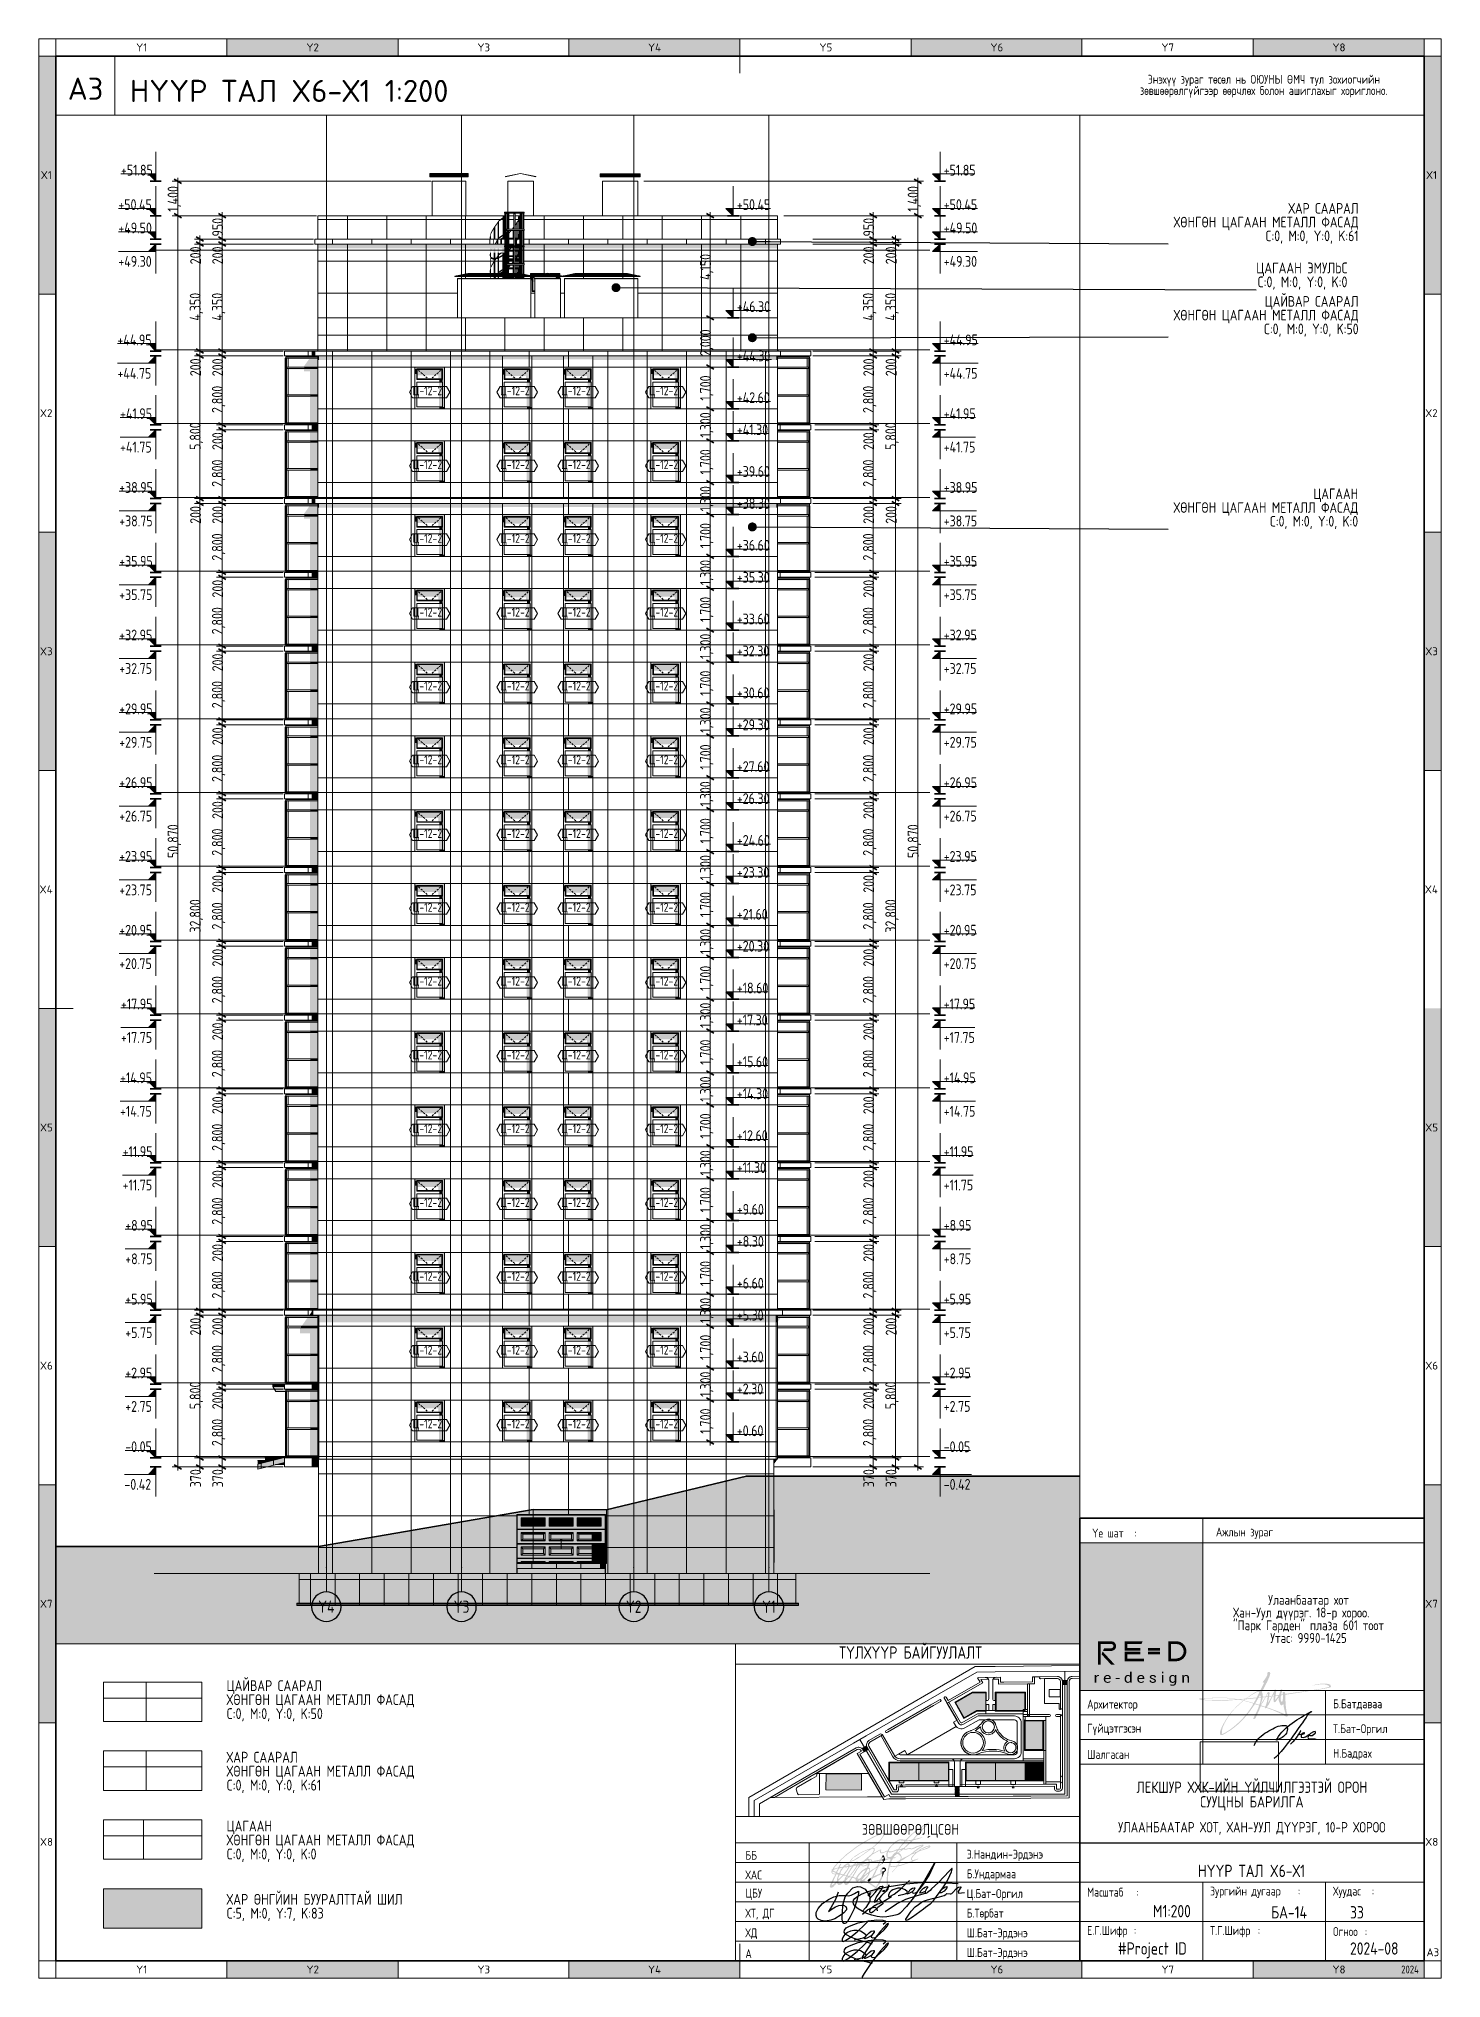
# Paper-space layout 'БА-14 НҮҮР ТАЛ X6-Х1' of a CAD drawing. Header units: millimetres. Extents: x 6 to 291, y 6 to 400.
# The model-space entities are those that its viewports show. They can reach past a viewport. Long polylines and large blocks are cut down to what shows.
import ezdxf
from ezdxf.enums import TextEntityAlignment as Align

# ---------------------------------------------------------------- set-up
doc = ezdxf.new("R2010")
doc.units = ezdxf.units.MM
doc.header["$MEASUREMENT"] = 0
doc.header["$XCLIPFRAME"] = 0
for name, pattern in [('Dashed', [423.333333, 211.666667, -211.666667]), ('Double Dashed', [1093.611073, 529.166651, -211.666656, 141.111112, -211.666656]), ('Hidden Line', [317.5, 211.666667, -105.833333])]:
    doc.linetypes.add(name, pattern=pattern)
for name, color, linetype in [('Archicad Doors', 7, 'Continuous'), ('Archicad Windows', 7, 'Continuous'), ('CONCEPT_БА-51 (9)_3_Drawing & Figure', 7, 'Continuous'), ('Drawing & Figure', 7, 'Continuous'), ('Finish - Ceiling', 7, 'Continuous'), ('Finish - Wall', 7, 'Continuous'), ('Interior - Equipment', 7, 'Continuous'), ('Interior - Stair & Railing', 7, 'Continuous'), ('RENDER_REAL (5)_1_00 ET', 7, 'Continuous'), ('RENDER_REAL (5)_1_Drawing & Figure', 7, 'Continuous'), ('Shell - Roof', 7, 'Continuous'), ('Structural - Bearing', 7, 'Continuous'), ('Structural - Grid', 7, 'Continuous'), ('Structural - Stair & Railing', 7, 'Continuous')]:
    doc.layers.add(name, color=color, linetype=linetype)
doc.layers.add('NonPlottable_Drawing & Figure', color=7, linetype='Continuous', plot=False)
doc.styles.add('GENERATED_STYLE_2', font='')
doc.styles.add('GENERATED_STYLE_3', font='', dxfattribs={"width": 0.8})
doc.styles.get('GENERATED_STYLE_2').set_extended_font_data('ISOCPEUR MON')
doc.styles.get('GENERATED_STYLE_3').set_extended_font_data('ISOCPEUR MON')
doc.dimstyles.new('GENERATED_STYLE__32', dxfattribs={"dimtxt": 440.00001, "dimasz": 228, "dimexe": 0.18, "dimexo": 50, "dimgap": 0, "dimtad": 1, "dimdec": 0, "dimzin": 0, "dimdsep": 46, "dimtxsty": 'GENERATED_STYLE_3', "dimblk": 'ARROWHEAD_2', "dimblk1": 'ARROWHEAD_2', "dimblk2": 'ARROWHEAD_2', "dimcen": 0.09, "dimclrd": 13, "dimclre": 13, "dimclrt": 13, "dimadec": 0, "dimazin": 0, "dimtfac": 1, "dimtdec": 4, "dimtmove": 0, "dimatfit": 3, "dimfxl": 1, "dimtolj": 1, "dimtzin": 0, "dimarcsym": 0})
doc.dimstyles.new('GENERATED_STYLE__33', dxfattribs={"dimtxt": 440.00001, "dimasz": 228, "dimexe": 0.18, "dimexo": 20220.414063, "dimgap": 0, "dimtad": 1, "dimdec": 0, "dimzin": 0, "dimdsep": 46, "dimtxsty": 'GENERATED_STYLE_3', "dimblk": 'ARROWHEAD_2', "dimblk1": 'ARROWHEAD_2', "dimblk2": 'ARROWHEAD_2', "dimcen": 0.09, "dimclrd": 13, "dimclre": 13, "dimclrt": 13, "dimadec": 0, "dimazin": 0, "dimtfac": 1, "dimtdec": 4, "dimtmove": 0, "dimatfit": 3, "dimfxl": 1, "dimtolj": 1, "dimtzin": 0, "dimarcsym": 0})
doc.dimstyles.new('GENERATED_STYLE__34', dxfattribs={"dimtxt": 440.00001, "dimasz": 228, "dimexe": 0.18, "dimexo": 20421.096515, "dimgap": 0, "dimtad": 1, "dimdec": 0, "dimzin": 0, "dimdsep": 46, "dimtxsty": 'GENERATED_STYLE_3', "dimblk": 'ARROWHEAD_2', "dimblk1": 'ARROWHEAD_2', "dimblk2": 'ARROWHEAD_2', "dimcen": 0.09, "dimclrd": 13, "dimclre": 13, "dimclrt": 13, "dimadec": 0, "dimazin": 0, "dimtfac": 1, "dimtdec": 4, "dimtmove": 0, "dimatfit": 3, "dimfxl": 1, "dimtolj": 1, "dimtzin": 0, "dimarcsym": 0})
doc.dimstyles.new('GENERATED_STYLE__35', dxfattribs={"dimtxt": 440.00001, "dimasz": 228, "dimexe": 0.18, "dimexo": 20340.684391, "dimgap": 0, "dimtad": 1, "dimdec": 0, "dimzin": 0, "dimdsep": 46, "dimtxsty": 'GENERATED_STYLE_3', "dimblk": 'ARROWHEAD_2', "dimblk1": 'ARROWHEAD_2', "dimblk2": 'ARROWHEAD_2', "dimcen": 0.09, "dimclrd": 13, "dimclre": 13, "dimclrt": 13, "dimadec": 0, "dimazin": 0, "dimtfac": 1, "dimtdec": 4, "dimtmove": 0, "dimatfit": 3, "dimfxl": 1, "dimtolj": 1, "dimtzin": 0, "dimarcsym": 0})
doc.dimstyles.new('GENERATED_STYLE__36', dxfattribs={"dimtxt": 440.00001, "dimasz": 228, "dimexe": 0.18, "dimexo": 20340.414114, "dimgap": 0, "dimtad": 1, "dimdec": 0, "dimzin": 0, "dimdsep": 46, "dimtxsty": 'GENERATED_STYLE_3', "dimblk": 'ARROWHEAD_2', "dimblk1": 'ARROWHEAD_2', "dimblk2": 'ARROWHEAD_2', "dimcen": 0.09, "dimclrd": 13, "dimclre": 13, "dimclrt": 13, "dimadec": 0, "dimazin": 0, "dimtfac": 1, "dimtdec": 4, "dimtmove": 0, "dimatfit": 3, "dimfxl": 1, "dimtolj": 1, "dimtzin": 0, "dimarcsym": 0})
doc.dimstyles.new('GENERATED_STYLE__37', dxfattribs={"dimtxt": 440.00001, "dimasz": 228, "dimexe": 0.18, "dimexo": 21485.964059, "dimgap": 0, "dimtad": 1, "dimdec": 0, "dimzin": 0, "dimdsep": 46, "dimtxsty": 'GENERATED_STYLE_3', "dimblk": 'ARROWHEAD_2', "dimblk1": 'ARROWHEAD_2', "dimblk2": 'ARROWHEAD_2', "dimcen": 0.09, "dimclrd": 13, "dimclre": 13, "dimclrt": 13, "dimadec": 0, "dimazin": 0, "dimtfac": 1, "dimtdec": 4, "dimtmove": 0, "dimatfit": 3, "dimfxl": 1, "dimtolj": 1, "dimtzin": 0, "dimarcsym": 0})
doc.dimstyles.new('GENERATED_STYLE__38', dxfattribs={"dimtxt": 440.00001, "dimasz": 228, "dimexe": 0.18, "dimexo": 20336.646461, "dimgap": 0, "dimtad": 1, "dimdec": 0, "dimzin": 0, "dimdsep": 46, "dimtxsty": 'GENERATED_STYLE_3', "dimblk": 'ARROWHEAD_2', "dimblk1": 'ARROWHEAD_2', "dimblk2": 'ARROWHEAD_2', "dimcen": 0.09, "dimclrd": 13, "dimclre": 13, "dimclrt": 13, "dimadec": 0, "dimazin": 0, "dimtfac": 1, "dimtdec": 4, "dimtmove": 0, "dimatfit": 3, "dimfxl": 1, "dimtolj": 1, "dimtzin": 0, "dimarcsym": 0})
doc.dimstyles.new('GENERATED_STYLE__39', dxfattribs={"dimtxt": 440.00001, "dimasz": 228, "dimexe": 0.18, "dimexo": 20256.234337, "dimgap": 0, "dimtad": 1, "dimdec": 0, "dimzin": 0, "dimdsep": 46, "dimtxsty": 'GENERATED_STYLE_3', "dimblk": 'ARROWHEAD_2', "dimblk1": 'ARROWHEAD_2', "dimblk2": 'ARROWHEAD_2', "dimcen": 0.09, "dimclrd": 13, "dimclre": 13, "dimclrt": 13, "dimadec": 0, "dimazin": 0, "dimtfac": 1, "dimtdec": 4, "dimtmove": 0, "dimatfit": 3, "dimfxl": 1, "dimtolj": 1, "dimtzin": 0, "dimarcsym": 0})
doc.dimstyles.new('GENERATED_STYLE__40', dxfattribs={"dimtxt": 440.00001, "dimasz": 228, "dimexe": 0.18, "dimexo": 20255.964059, "dimgap": 0, "dimtad": 1, "dimdec": 0, "dimzin": 0, "dimdsep": 46, "dimtxsty": 'GENERATED_STYLE_3', "dimblk": 'ARROWHEAD_2', "dimblk1": 'ARROWHEAD_2', "dimblk2": 'ARROWHEAD_2', "dimcen": 0.09, "dimclrd": 13, "dimclre": 13, "dimclrt": 13, "dimadec": 0, "dimazin": 0, "dimtfac": 1, "dimtdec": 4, "dimtmove": 0, "dimatfit": 3, "dimfxl": 1, "dimtolj": 1, "dimtzin": 0, "dimarcsym": 0})
doc.dimstyles.new('GENERATED_STYLE__41', dxfattribs={"dimtxt": 440.00001, "dimasz": 228, "dimexe": 0.18, "dimexo": 18955.962133, "dimgap": 0, "dimtad": 1, "dimdec": 0, "dimzin": 0, "dimdsep": 46, "dimtxsty": 'GENERATED_STYLE_3', "dimblk": 'ARROWHEAD_2', "dimblk1": 'ARROWHEAD_2', "dimblk2": 'ARROWHEAD_2', "dimcen": 0.09, "dimclrd": 13, "dimclre": 13, "dimclrt": 13, "dimadec": 0, "dimazin": 0, "dimtfac": 1, "dimtdec": 4, "dimtmove": 0, "dimatfit": 3, "dimfxl": 1, "dimtolj": 1, "dimtzin": 0, "dimarcsym": 0})
doc.dimstyles.new('GENERATED_STYLE__42', dxfattribs={"dimtxt": 440.00001, "dimasz": 228, "dimexe": 0.18, "dimexo": 8599.209555, "dimgap": 0, "dimtad": 1, "dimdec": 0, "dimzin": 0, "dimdsep": 46, "dimtxsty": 'GENERATED_STYLE_3', "dimblk": 'ARROWHEAD_2', "dimblk1": 'ARROWHEAD_2', "dimblk2": 'ARROWHEAD_2', "dimcen": 0.09, "dimclrd": 13, "dimclre": 13, "dimclrt": 13, "dimadec": 0, "dimazin": 0, "dimtfac": 1, "dimtdec": 4, "dimtmove": 0, "dimatfit": 3, "dimfxl": 1, "dimtolj": 1, "dimtzin": 0, "dimarcsym": 0})
doc.dimstyles.new('GENERATED_STYLE__43', dxfattribs={"dimtxt": 0.18, "dimasz": 3.648, "dimexe": 0.18, "dimexo": 0.0625, "dimgap": 0, "dimtad": 0, "dimtih": 1, "dimtoh": 1, "dimdec": 4, "dimzin": 0, "dimdsep": 46, "dimcen": 0.09, "dimadec": 0, "dimazin": 0, "dimtfac": 1, "dimtdec": 4, "dimtmove": 0, "dimatfit": 3, "dimldrblk": 'ARROWHEAD_11', "dimfxl": 1, "dimtolj": 1, "dimtzin": 0, "dimarcsym": 0})
picture_1 = doc.add_image_def('image1.png', size_in_pixel=(6400, 8533))
pattern_1 = [(180, (6480357.9, 110341.8), (0, 1000), []), (90, (6480357.9, 110341.8), (500, 0), [])]
pattern_2 = [(0, (6480357.9, 110341.8), (0, 1000), []), (90, (6480357.9, 110341.8), (-1000, 0), [])]
pattern_3 = [(0, (6480357.9, 110341.8), (0, 1000), []), (90, (6480357.9, 110341.8), (-1000, 0), [])]
pattern_4 = [(0, (6480357.9, 110341.8), (0, 1000), []), (90, (6480357.9, 110341.8), (-1000, 0), [])]
pattern_5 = [(0, (6480357.9, 110341.8), (0, 1000), []), (90, (6480357.9, 110341.8), (-1000, 0), [])]
pattern_6 = [(0, (6480357.9, 110341.8), (2e-10, 1000), []), (90, (6480357.9, 110341.8), (-1000, 0), [])]
pattern_7 = [(0, (6480357.9, 110341.8), (0, 1000), []), (90, (6480357.9, 110341.8), (-1000, 0), [])]
pattern_8 = [(0, (6480357.9, 110341.8), (0, 1000), []), (90, (6480357.9, 110341.8), (-1000, 0), [])]
pattern_9 = [(0, (6480357.9, 110341.8), (0, 1000), []), (90, (6480357.9, 110341.8), (-1000, 0), [])]

psp = doc.layouts.new('БА-14 НҮҮР ТАЛ X6-Х1')

# ---------------------------------------------------------------- texts
at = {"color": 13, "linetype": 'Continuous', "lineweight": 13, "attachment_point": 7, "style": 'GENERATED_STYLE_3'}
for s, insert, char_height, line_spacing_factor in [('\\A1;{\\pqr;\\fISOCPEUR MON|b0|i0|c0|p0;\\W0.800000;ХАР СААРАЛ\\P\\pqr;\\fISOCPEUR MON|b0|i0|c0|p0;\\W0.800000;ХӨНГӨН ЦАГААН МЕТАЛЛ ФАСАД \\P\\pqr;\\fISOCPEUR MON|b0|i0|c0|p0;\\W0.800000;C:0, M:0, Y:0, K:61}', (235.67, 358.48), 2.1663, 0.7741), ('\\A1;{\\pqr;\\fISOCPEUR MON|b0|i0|c0|p0;\\W0.800000;ЦАГААН ЭМУЛЬС\\P\\pqr;\\fISOCPEUR MON|b0|i0|c0|p0;\\W0.800000;C:0, M:0, Y:0, K:0}', (253.57, 349.1), 2.2, 0.774006), ('\\A1;{\\pqr;\\fISOCPEUR MON|b0|i0|c0|p0;\\W0.800000;ЦАЙВАР СААРАЛ \\P\\pqr;\\fISOCPEUR MON|b0|i0|c0|p0;\\W0.800000;ХӨНГӨН ЦАГААН МЕТАЛЛ ФАСАД \\P\\pqr;\\fISOCPEUR MON|b0|i0|c0|p0;\\W0.800000;C:0, M:0, Y:0, K:50}', (235.67, 339.57), 2.1663, 0.773539), ('\\A1;{\\pqr;\\fISOCPEUR MON|b0|i0|c0|p0;\\W0.800000;ЦАГААН\\P\\pqr;\\fISOCPEUR MON|b0|i0|c0|p0;\\W0.800000;ХӨНГӨН ЦАГААН МЕТАЛЛ ФАСАД \\P\\pqr;\\fISOCPEUR MON|b0|i0|c0|p0;\\W0.800000;C:0, M:0, Y:0, K:0}', (235.66, 300.47), 2.162, 0.7741)]:
    psp.add_mtext(s, dxfattribs=dict(at, insert=insert, char_height=char_height, line_spacing_factor=line_spacing_factor))
at = {"layer": 'Drawing & Figure', "color": 7, "linetype": 'Continuous', "lineweight": 35}
for s, insert, char_height, attachment_point, style in [('\\A1;{\\pql;\\fISOCPEUR MON|b0|i0|c0|p0;\\W1.000000;Y1}', (25.81, 398.38), 1.6, 4, 'GENERATED_STYLE_2'), ('\\A1;{\\pql;\\fISOCPEUR MON|b0|i0|c0|p0;\\W1.000000;Y2}', (60.43, 398.38), 1.6, 4, 'GENERATED_STYLE_2'), ('\\A1;{\\pql;\\fISOCPEUR MON|b0|i0|c0|p0;\\W1.000000;Y3}', (95.2, 398.38), 1.6, 4, 'GENERATED_STYLE_2'), ('\\A1;{\\pql;\\fISOCPEUR MON|b0|i0|c0|p0;\\W1.000000;Y4}', (129.89, 398.38), 1.6, 4, 'GENERATED_STYLE_2'), ('\\A1;{\\pql;\\fISOCPEUR MON|b0|i0|c0|p0;\\W1.000000;Y5}', (164.75, 398.38), 1.6, 4, 'GENERATED_STYLE_2'), ('\\A1;{\\pql;\\fISOCPEUR MON|b0|i0|c0|p0;\\W1.000000;Y6}', (199.52, 398.38), 1.6, 4, 'GENERATED_STYLE_2'), ('\\A1;{\\pql;\\fISOCPEUR MON|b0|i0|c0|p0;\\W1.000000;Y7}', (234.29, 398.38), 1.6, 4, 'GENERATED_STYLE_2'), ('\\A1;{\\pql;\\fISOCPEUR MON|b0|i0|c0|p0;\\W1.000000;Y8}', (269.07, 398.38), 1.6, 4, 'GENERATED_STYLE_2'), ('\\A1;{\\pql;\\fISOCPEUR MON|b0|i0|c0|p0;\\W1.000000;A3}', (11.91, 389.98), 4.5, 4, 'GENERATED_STYLE_2'), ('\\A1;{\\pql;\\fISOCPEUR MON|b0|i0|c0|p0;\\W1.000000;НҮҮР ТАЛ X6-Х1\\fISOCPEUR MON|b0|i0|c0|p0;\\W1.000000; \\fISOCPEUR MON|b0|i0|c0|p0;\\W1.000000;1:200}', (24.5, 389.53), 4.5, 4, 'GENERATED_STYLE_2'), ('\\A1;{\\pql;\\fISOCPEUR MON|b0|i0|c0|p0;\\W1.000000;X1}', (6.4, 372.43), 1.6, 4, 'GENERATED_STYLE_2'), ('\\A1;{\\pql;\\fISOCPEUR MON|b0|i0|c0|p0;\\W1.000000;X1}', (288.09, 372.43), 1.6, 4, 'GENERATED_STYLE_2'), ('\\A1;{\\pql;\\fISOCPEUR MON|b0|i0|c0|p0;\\W1.000000;X2}', (6.24, 324.03), 1.6, 4, 'GENERATED_STYLE_2'), ('\\A1;{\\pql;\\fISOCPEUR MON|b0|i0|c0|p0;\\W1.000000;X2}', (287.93, 324.03), 1.6, 4, 'GENERATED_STYLE_2'), ('\\A1;{\\pql;\\fISOCPEUR MON|b0|i0|c0|p0;\\W1.000000;X3}', (6.24, 275.62), 1.6, 4, 'GENERATED_STYLE_2'), ('\\A1;{\\pql;\\fISOCPEUR MON|b0|i0|c0|p0;\\W1.000000;X3}', (287.93, 275.62), 1.6, 4, 'GENERATED_STYLE_2'), ('\\A1;{\\pql;\\fISOCPEUR MON|b0|i0|c0|p0;\\W1.000000;X4}', (6.16, 227.22), 1.6, 4, 'GENERATED_STYLE_2'), ('\\A1;{\\pql;\\fISOCPEUR MON|b0|i0|c0|p0;\\W1.000000;X4}', (287.85, 227.22), 1.6, 4, 'GENERATED_STYLE_2'), ('\\A1;{\\pql;\\fISOCPEUR MON|b0|i0|c0|p0;\\W1.000000;X5}', (6.24, 178.82), 1.6, 4, 'GENERATED_STYLE_2'), ('\\A1;{\\pql;\\fISOCPEUR MON|b0|i0|c0|p0;\\W1.000000;X5}', (287.93, 178.82), 1.6, 4, 'GENERATED_STYLE_2'), ('\\A1;{\\pql;\\fISOCPEUR MON|b0|i0|c0|p0;\\W1.000000;X6}', (6.24, 130.41), 1.6, 4, 'GENERATED_STYLE_2'), ('\\A1;{\\pql;\\fISOCPEUR MON|b0|i0|c0|p0;\\W1.000000;X6}', (287.93, 130.41), 1.6, 4, 'GENERATED_STYLE_2'), ('\\A1;{\\pql;\\fISOCPEUR MON|b0|i0|c0|p0;\\W0.800000;Үе шат}', (220.19, 95.48), 1.8, 7, 'GENERATED_STYLE_3'), ('\\A1;{\\pql;\\fISOCPEUR MON|b0|i0|c0|p0;\\W0.800000;:}', (228.81, 95.48), 1.8, 7, 'GENERATED_STYLE_3'), ('\\A1;{\\pql;\\fISOCPEUR MON|b0|i0|c0|p0;\\W0.800000;Ажлын зураг}', (245.37, 95.21), 1.8, 7, 'GENERATED_STYLE_3'), ('\\A1;{\\pql;\\fISOCPEUR MON|b0|i0|c0|p0;\\W1.000000;X7}', (6.24, 82.01), 1.6, 4, 'GENERATED_STYLE_2'), ('\\A1;{\\pql;\\fISOCPEUR MON|b0|i0|c0|p0;\\W1.000000;X7}', (287.93, 82.01), 1.6, 4, 'GENERATED_STYLE_2'), ('\\A1;{\\pqc;\\fISOCPEUR MON|b0|i0|c0|p0;\\W0.800000;ТҮЛХҮҮР БАЙГУУЛАЛТ}', (183.29, 70.84), 2.5, 8, 'GENERATED_STYLE_3'), ('\\A1;{\\pql;\\fISOCPEUR MON|b0|i0|c0|p0;\\W0.800000;Архитектор}', (219.19, 60.21), 1.8, 7, 'GENERATED_STYLE_3'), ('\\A1;{\\pql;\\fISOCPEUR MON|b0|i0|c0|p0;\\W0.800000;Б.Батдаваа}', (269.19, 60.48), 1.8, 7, 'GENERATED_STYLE_3'), ('\\A1;{\\pql;\\fISOCPEUR MON|b0|i0|c0|p0;\\W0.800000;Гүйцэтгэсэн}', (219.19, 55.26), 1.8, 7, 'GENERATED_STYLE_3'), ('\\A1;{\\pql;\\fISOCPEUR MON|b0|i0|c0|p0;\\W0.800000;Т.Бат-Оргил}', (269.19, 55.23), 1.8, 7, 'GENERATED_STYLE_3'), ('\\A1;{\\pql;\\fISOCPEUR MON|b0|i0|c0|p0;\\W0.800000;Шалгасан}', (219.19, 50.48), 1.8, 7, 'GENERATED_STYLE_3'), ('\\A1;{\\pql;\\fISOCPEUR MON|b0|i0|c0|p0;\\W0.800000;Н\\fISOCPEUR MON|b0|i0|c0|p0;\\W0.800000;.\\fISOCPEUR MON|b0|i0|c0|p0;\\W0.800000;Бадрах}', (269.19, 50.23), 1.8, 7, 'GENERATED_STYLE_3'), ('\\A1;{\\pqc;\\fISOCPEUR MON|b0|i0|c0|p0;\\W0.800000;УЛААНБААТАР ХОТ, ХАН-УУЛ ДҮҮРЭГ, 10-Р ХОРО\\fISOCPEUR MON|b0|i0|c0|p0;\\W0.800000;О}', (252.69, 35.04), 2.1, 8, 'GENERATED_STYLE_3'), ('\\A1;{\\pql;\\fISOCPEUR MON|b0|i0|c0|p0;\\W1.000000;X8}', (6.24, 33.61), 1.6, 4, 'GENERATED_STYLE_2'), ('\\A1;{\\pql;\\fISOCPEUR MON|b0|i0|c0|p0;\\W1.000000;X8}', (287.93, 33.61), 1.6, 4, 'GENERATED_STYLE_2'), ('\\A1;{\\pqc;\\fISOCPEUR MON|b0|i0|c0|p0;\\W0.800000;НҮҮР ТАЛ X6-Х1}', (252.61, 26.45), 2.5, 8, 'GENERATED_STYLE_3'), ('\\A1;{\\pql;\\fISOCPEUR MON|b0|i0|c0|p0;\\W0.800000;Масштаб}', (219.19, 22.48), 1.8, 7, 'GENERATED_STYLE_3'), ('\\A1;{\\pql;\\fISOCPEUR MON|b0|i0|c0|p0;\\W0.800000;:}', (229.25, 22.48), 1.8, 7, 'GENERATED_STYLE_3'), ('\\A1;{\\pql;\\fISOCPEUR MON|b0|i0|c0|p0;\\W0.800000;Зургийн дугаар}', (244.19, 22.21), 1.8, 7, 'GENERATED_STYLE_3'), ('\\A1;{\\pql;\\fISOCPEUR MON|b0|i0|c0|p0;\\W0.800000;:}', (262.06, 22.75), 1.8, 7, 'GENERATED_STYLE_3'), ('\\A1;{\\pql;\\fISOCPEUR MON|b0|i0|c0|p0;\\W0.800000;Хуудас}', (269.19, 22.21), 1.8, 7, 'GENERATED_STYLE_3'), ('\\A1;{\\pql;\\fISOCPEUR MON|b0|i0|c0|p0;\\W0.800000;:}', (277.09, 22.75), 1.8, 7, 'GENERATED_STYLE_3'), ('\\A1;{\\pql;\\fISOCPEUR MON|b0|i0|c0|p0;\\W0.800000;М\\fISOCPEUR MON|b0|i0|c0|p0;\\W0.800000;1:200}', (232.55, 18.27), 2.5, 7, 'GENERATED_STYLE_3'), ('\\A1;{\\pql;\\fISOCPEUR MON|b0|i0|c0|p0;\\W0.800000;33}', (272.65, 18.03), 2.5, 7, 'GENERATED_STYLE_3'), ('\\A1;{\\pql;\\fISOCPEUR MON|b0|i0|c0|p0;\\W0.800000;Е.Г.Шифр}', (219.19, 14.21), 1.8, 7, 'GENERATED_STYLE_3'), ('\\A1;{\\pql;\\fISOCPEUR MON|b0|i0|c0|p0;\\W0.800000;:}', (228.71, 14.75), 1.8, 7, 'GENERATED_STYLE_3'), ('\\A1;{\\pql;\\fISOCPEUR MON|b0|i0|c0|p0;\\W0.800000;Т.Г.Шифр}', (244.19, 14.21), 1.8, 7, 'GENERATED_STYLE_3'), ('\\A1;{\\pql;\\fISOCPEUR MON|b0|i0|c0|p0;\\W0.800000;:}', (253.89, 14.75), 1.8, 7, 'GENERATED_STYLE_3'), ('\\A1;{\\pql;\\fISOCPEUR MON|b0|i0|c0|p0;\\W0.800000;Огноо}', (269.19, 14.48), 1.8, 7, 'GENERATED_STYLE_3'), ('\\A1;{\\pql;\\fISOCPEUR MON|b0|i0|c0|p0;\\W0.800000;2024-0\\fISOCPEUR MON|b0|i0|c0|p0;\\W0.800000;8}', (272.65, 10.68), 2.5, 7, 'GENERATED_STYLE_3'), ('\\A1;{\\pql;\\fISOCPEUR MON|b0|i0|c0|p0;\\W0.800000;:}', (275.66, 14.48), 1.8, 7, 'GENERATED_STYLE_3'), ('\\A1;{\\pql;\\fISOCPEUR MON|b0|i0|c0|p0;\\W1.000000;A3}', (288.2, 11.16), 1.6, 4, 'GENERATED_STYLE_2'), ('\\A1;{\\pql;\\fISOCPEUR MON|b0|i0|c0|p0;\\W1.000000;Y1}', (25.81, 7.66), 1.6, 4, 'GENERATED_STYLE_2'), ('\\A1;{\\pql;\\fISOCPEUR MON|b0|i0|c0|p0;\\W1.000000;Y2}', (60.43, 7.66), 1.6, 4, 'GENERATED_STYLE_2'), ('\\A1;{\\pql;\\fISOCPEUR MON|b0|i0|c0|p0;\\W1.000000;Y3}', (95.2, 7.66), 1.6, 4, 'GENERATED_STYLE_2'), ('\\A1;{\\pql;\\fISOCPEUR MON|b0|i0|c0|p0;\\W1.000000;Y4}', (129.89, 7.66), 1.6, 4, 'GENERATED_STYLE_2'), ('\\A1;{\\pql;\\fISOCPEUR MON|b0|i0|c0|p0;\\W1.000000;Y5}', (164.75, 7.66), 1.6, 4, 'GENERATED_STYLE_2'), ('\\A1;{\\pql;\\fISOCPEUR MON|b0|i0|c0|p0;\\W1.000000;Y6}', (199.52, 7.66), 1.6, 4, 'GENERATED_STYLE_2'), ('\\A1;{\\pql;\\fISOCPEUR MON|b0|i0|c0|p0;\\W1.000000;Y7}', (234.29, 7.66), 1.6, 4, 'GENERATED_STYLE_2'), ('\\A1;{\\pql;\\fISOCPEUR MON|b0|i0|c0|p0;\\W1.000000;Y8}', (269.07, 7.66), 1.6, 4, 'GENERATED_STYLE_2'), ('\\A1;{\\pqr;\\fISOCPEUR MON|b0|i0|c0|p0;\\W0.800000;202\\fISOCPEUR MON|b0|i0|c0|p0;\\W0.800000;4}', (286.63, 7.66), 1.6, 6, 'GENERATED_STYLE_3')]:
    psp.add_mtext(s, dxfattribs=dict(at, insert=insert, char_height=char_height, attachment_point=attachment_point, style=style))
at = {"layer": 'Drawing & Figure', "color": 7, "linetype": 'Continuous', "lineweight": 13, "insert": (255.11, 390.48), "char_height": 1.8, "attachment_point": 5, "line_spacing_factor": 0.763834, "style": 'GENERATED_STYLE_3'}
psp.add_mtext('\\A1;{\\pqc;\\fISOCPEUR MON|b0|i0|c0|p0;\\W0.800000;Энэхүү зураг төсөл нь \\fISOCPEUR MON|b0|i0|c0|p0;\\W0.800000;ОЮУНЫ ӨМЧ тул зохиогчийн\\P\\pqc;\\fISOCPEUR MON|b0|i0|c0|p0;\\W0.800000;зөвшөөрөлгүйгээр өөрчлөх болон ашиглахыг хориглоно.}', dxfattribs=at)
at = {"layer": 'Drawing & Figure', "color": 7, "linetype": 'Continuous', "lineweight": 35, "attachment_point": 8, "style": 'GENERATED_STYLE_3'}
for s, insert, char_height, line_spacing_factor in [('\\A1;{\\pqc;\\fISOCPEUR MON|b0|i0|c0|p0;\\W0.800000;Улаанбаатар хот\\P\\pql;\\fISOCPEUR MON|b0|i0|c0|p0;\\W0.800000;Хан-Уул дүүрэг. 18-р хороо.\\P\\pql;\\fISOCPEUR MON|b0|i0|c0|p0;\\W0.800000;"Парк Гарден" плаза 601 тоот\\P\\pqc;\\fISOCPEUR MON|b0|i0|c0|p0;\\W0.800000;Утас: 9990\\fISOCPEUR MON|b0|i0|c0|p0;\\W0.800000;-\\fISOCPEUR MON|b0|i0|c0|p0;\\W0.800000;1425}', (264.2, 74.05), 2, 0.774194), ('\\A1;{\\pqc;\\fISOCPEUR MON|b0|i0|c0|p0;\\W0.800000;ЛЕКШУР ХХК-ИЙН ҮЙЛЧИЛГЭЭТЭЙ ОРОН \\P\\pqc;\\fISOCPEUR MON|b0|i0|c0|p0;\\W0.800000;СУУЦНЫ БАРИЛГА}', (252.69, 39.97), 2.3, 0.772885)]:
    psp.add_mtext(s, dxfattribs=dict(at, insert=insert, char_height=char_height, line_spacing_factor=line_spacing_factor))
at = {"layer": 'Drawing & Figure', "color": 13, "linetype": 'Continuous', "lineweight": 13, "char_height": 2.2, "attachment_point": 4, "style": 'GENERATED_STYLE_3'}
for s, insert, line_spacing_factor in [('\\A1;{\\pql;\\fISOCPEUR MON|b0|i0|c0|p0;\\W0.800000;ЦАЙВАР СААРАЛ \\P\\pql;\\fISOCPEUR MON|b0|i0|c0|p0;\\W0.800000;ХӨНГӨН ЦАГААН МЕТАЛЛ ФАСАД \\P\\pql;\\fISOCPEUR MON|b0|i0|c0|p0;\\W0.800000;C:0, M:0, Y:0, K:50}', (44.18, 62.26), 0.773538), ('\\A1;{\\pql;\\fISOCPEUR MON|b0|i0|c0|p0;\\W0.800000;ХАР СААРАЛ\\P\\pql;\\fISOCPEUR MON|b0|i0|c0|p0;\\W0.800000;ХӨНГӨН ЦАГААН МЕТАЛЛ ФАСАД \\P\\pql;\\fISOCPEUR MON|b0|i0|c0|p0;\\W0.800000;C:0, M:0, Y:0, K:61}', (44.18, 47.72), 0.7741), ('\\A1;{\\pql;\\fISOCPEUR MON|b0|i0|c0|p0;\\W0.800000;ЦАГААН\\P\\pql;\\fISOCPEUR MON|b0|i0|c0|p0;\\W0.800000;ХӨНГӨН ЦАГААН МЕТАЛЛ ФАСАД \\P\\pql;\\fISOCPEUR MON|b0|i0|c0|p0;\\W0.800000;C:0, M:0, Y:0, K:0}', (44.18, 33.72), 0.7741), ('\\A1;{\\pql;\\fISOCPEUR MON|b0|i0|c0|p0;\\W0.800000;ХАР ӨНГЙИН БУУРАЛТТАЙ ШИЛ\\P\\pql;\\fISOCPEUR MON|b0|i0|c0|p0;\\W0.800000;C:\\fISOCPEUR MON|b0|i0|c0|p0;\\W0.800000;5\\fISOCPEUR MON|b0|i0|c0|p0;\\W0.800000;, M:\\fISOCPEUR MON|b0|i0|c0|p0;\\W0.800000;0\\fISOCPEUR MON|b0|i0|c0|p0;\\W0.800000;, Y:\\fISOCPEUR MON|b0|i0|c0|p0;\\W0.800000;7\\fISOCPEUR MON|b0|i0|c0|p0;\\W0.800000;, K:\\fISOCPEUR MON|b0|i0|c0|p0;\\W0.800000;83}', (44.18, 20.26), 0.772885)]:
    psp.add_mtext(s, dxfattribs=dict(at, insert=insert, line_spacing_factor=line_spacing_factor))
at = {"layer": 'Drawing & Figure', "color": 7, "linetype": 'Continuous', "lineweight": 13, "style": 'GENERATED_STYLE_3'}
for s, insert, char_height, attachment_point in [('\\A1;{\\pql;\\fISOCPEUR MON|b0|i0|c0|p0;\\W0.800000;ЗӨВШӨӨРӨЛЦСӨН}', (173.38, 34.44), 2.2, 7), ('\\A1;{\\pql;\\fISOCPEUR MON|b0|i0|c0|p0;\\W0.800000;ББ}', (149.69, 29.98), 1.8, 7), ('\\A1;{\\pql;\\fISOCPEUR MON|b0|i0|c0|p0;\\W0.800000;Э.Нандин-Эрдэнэ}', (194.69, 29.71), 1.8, 7), ('\\A1;{\\pql;\\fISOCPEUR MON|b0|i0|c0|p0;\\W0.800000;ХАС}', (149.69, 25.98), 1.8, 7), ('\\A1;{\\pql;\\fISOCPEUR MON|b0|i0|c0|p0;\\W0.800000;Б.Ундармаа}', (194.69, 25.71), 1.8, 7), ('\\A1;{\\pql;\\fISOCPEUR MON|b0|i0|c0|p0;\\W0.800000;ЦБУ}', (149.69, 21.8), 1.8, 7), ('\\A1;{\\pql;\\fISOCPEUR MON|b0|i0|c0|p0;\\W0.800000;Ц.Бат-Оргил}', (194.69, 21.71), 1.8, 7), ('\\A1;{\\pql;\\fISOCPEUR MON|b0|i0|c0|p0;\\W0.800000;ХТ, ДГ}', (149.69, 17.8), 1.8, 7), ('\\A1;{\\pql;\\fISOCPEUR MON|b0|i0|c0|p0;\\W0.800000;Б.Т\\fISOCPEUR MON|b0|i0|c0|p0;\\W0.800000;өрбат}', (194.69, 17.73), 1.8, 7), ('\\A1;{\\pqr;\\fISOCPEUR MON|b0|i0|c0|p0;\\W0.800000;БА-14}', (263.89, 18.03), 2.5, 9), ('\\A1;{\\pql;\\fISOCPEUR MON|b0|i0|c0|p0;\\W0.800000;ХД}', (149.69, 13.85), 1.8, 7), ('\\A1;{\\pql;\\fISOCPEUR MON|b0|i0|c0|p0;\\W0.800000;Ш.Бат-Эрдэнэ}', (194.69, 13.73), 1.8, 7), ('\\A1;{\\pql;\\fISOCPEUR MON|b0|i0|c0|p0;\\W0.800000;Ш.Бат-Эрдэнэ}', (194.69, 9.73), 1.8, 7), ('\\A1;{\\pql;\\fISOCPEUR MON|b0|i0|c0|p0;\\W0.800000;#Project ID}', (225.42, 9.93), 2.5, 7), ('\\A1;{\\pql;\\fISOCPEUR MON|b0|i0|c0|p0;\\W0.800000;A}', (149.69, 9.98), 1.8, 7)]:
    psp.add_mtext(s, dxfattribs=dict(at, insert=insert, char_height=char_height, attachment_point=attachment_point))

msp = doc.modelspace()

# ---------------------------------------------------------------- texts
at = {"color": 13, "lineweight": 13, "char_height": 440, "attachment_point": 7, "style": 'GENERATED_STYLE_3'}
for s, insert in [('\\A1;{\\pql;\\fISOCPEUR MON|b0|i0|c0|p0;\\W0.800000;+51.85}', (6550649.5, 162424)), ('\\A1;{\\pql;\\fISOCPEUR MON|b0|i0|c0|p0;\\W0.800000;+51.85}', (6584111.8, 162424)), ('\\A1;{\\pql;\\fISOCPEUR MON|b0|i0|c0|p0;\\W0.800000;+50.45}', (6550544.1, 161024)), ('\\A1;{\\pql;\\fISOCPEUR MON|b0|i0|c0|p0;\\W0.800000;+50.45}', (6575697.9, 161024)), ('\\A1;{\\pql;\\fISOCPEUR MON|b0|i0|c0|p0;\\W0.800000;+50.45}', (6584111.8, 161024)), ('\\A1;{\\pql;\\fISOCPEUR MON|b0|i0|c0|p0;\\W0.800000;+49.50}', (6550544.1, 160074)), ('\\A1;{\\pql;\\fISOCPEUR MON|b0|i0|c0|p0;\\W0.800000;+49.50}', (6584111.8, 160074)), ('\\A1;{\\pql;\\fISOCPEUR MON|b0|i0|c0|p0;\\W0.800000;+49.30}', (6550544.1, 158714)), ('\\A1;{\\pql;\\fISOCPEUR MON|b0|i0|c0|p0;\\W0.800000;+49.30}', (6584111.8, 158714)), ('\\A1;{\\pql;\\fISOCPEUR MON|b0|i0|c0|p0;\\W0.800000;+46.30}', (6575697.9, 156874)), ('\\A1;{\\pql;\\fISOCPEUR MON|b0|i0|c0|p0;\\W0.800000;+44.95}', (6550509, 155524)), ('\\A1;{\\pql;\\fISOCPEUR MON|b0|i0|c0|p0;\\W0.800000;+44.95}', (6584111.8, 155524)), ('\\A1;{\\pql;\\fISOCPEUR MON|b0|i0|c0|p0;\\W0.800000;+44.30}', (6575697.9, 154874)), ('\\A1;{\\pql;\\fISOCPEUR MON|b0|i0|c0|p0;\\W0.800000;+44.75}', (6550509, 154164)), ('\\A1;{\\pql;\\fISOCPEUR MON|b0|i0|c0|p0;\\W0.800000;+44.75}', (6584111.8, 154164)), ('\\A1;{\\pql;\\fISOCPEUR MON|b0|i0|c0|p0;\\W0.800000;+42.60}', (6575697.9, 153174)), ('\\A1;{\\pql;\\fISOCPEUR MON|b0|i0|c0|p0;\\W0.800000;+41.95}', (6550614.4, 152524)), ('\\A1;{\\pql;\\fISOCPEUR MON|b0|i0|c0|p0;\\W0.800000;+41.95}', (6584111.8, 152524)), ('\\A1;{\\pql;\\fISOCPEUR MON|b0|i0|c0|p0;\\W0.800000;+41.30}', (6575697.9, 151874)), ('\\A1;{\\pql;\\fISOCPEUR MON|b0|i0|c0|p0;\\W0.800000;+41.75}', (6550614.4, 151164)), ('\\A1;{\\pql;\\fISOCPEUR MON|b0|i0|c0|p0;\\W0.800000;+41.75}', (6584111.8, 151164)), ('\\A1;{\\pql;\\fISOCPEUR MON|b0|i0|c0|p0;\\W0.800000;+39.60}', (6575697.9, 150174)), ('\\A1;{\\pql;\\fISOCPEUR MON|b0|i0|c0|p0;\\W0.800000;+38.95}', (6550579.2, 149524)), ('\\A1;{\\pql;\\fISOCPEUR MON|b0|i0|c0|p0;\\W0.800000;+38.95}', (6584111.8, 149524)), ('\\A1;{\\pql;\\fISOCPEUR MON|b0|i0|c0|p0;\\W0.800000;+38.30}', (6575697.9, 148874)), ('\\A1;{\\pql;\\fISOCPEUR MON|b0|i0|c0|p0;\\W0.800000;+38.75}', (6550579.2, 148164)), ('\\A1;{\\pql;\\fISOCPEUR MON|b0|i0|c0|p0;\\W0.800000;+38.75}', (6584111.8, 148164)), ('\\A1;{\\pql;\\fISOCPEUR MON|b0|i0|c0|p0;\\W0.800000;+36.60}', (6575697.9, 147174)), ('\\A1;{\\pql;\\fISOCPEUR MON|b0|i0|c0|p0;\\W0.800000;+35.95}', (6550579.2, 146524)), ('\\A1;{\\pql;\\fISOCPEUR MON|b0|i0|c0|p0;\\W0.800000;+35.95}', (6584111.8, 146524)), ('\\A1;{\\pql;\\fISOCPEUR MON|b0|i0|c0|p0;\\W0.800000;+35.30}', (6575697.9, 145874)), ('\\A1;{\\pql;\\fISOCPEUR MON|b0|i0|c0|p0;\\W0.800000;+35.75}', (6550579.2, 145164)), ('\\A1;{\\pql;\\fISOCPEUR MON|b0|i0|c0|p0;\\W0.800000;+35.75}', (6584111.8, 145164)), ('\\A1;{\\pql;\\fISOCPEUR MON|b0|i0|c0|p0;\\W0.800000;+33.60}', (6575697.9, 144174)), ('\\A1;{\\pql;\\fISOCPEUR MON|b0|i0|c0|p0;\\W0.800000;+32.95}', (6550579.2, 143524)), ('\\A1;{\\pql;\\fISOCPEUR MON|b0|i0|c0|p0;\\W0.800000;+32.95}', (6584111.8, 143524)), ('\\A1;{\\pql;\\fISOCPEUR MON|b0|i0|c0|p0;\\W0.800000;+32.30}', (6575697.9, 142874)), ('\\A1;{\\pql;\\fISOCPEUR MON|b0|i0|c0|p0;\\W0.800000;+32.75}', (6550579.2, 142164)), ('\\A1;{\\pql;\\fISOCPEUR MON|b0|i0|c0|p0;\\W0.800000;+32.75}', (6584111.8, 142164)), ('\\A1;{\\pql;\\fISOCPEUR MON|b0|i0|c0|p0;\\W0.800000;+30.60}', (6575697.9, 141174)), ('\\A1;{\\pql;\\fISOCPEUR MON|b0|i0|c0|p0;\\W0.800000;+29.95}', (6550579.2, 140524)), ('\\A1;{\\pql;\\fISOCPEUR MON|b0|i0|c0|p0;\\W0.800000;+29.95}', (6584111.8, 140524)), ('\\A1;{\\pql;\\fISOCPEUR MON|b0|i0|c0|p0;\\W0.800000;+29.30}', (6575697.9, 139874)), ('\\A1;{\\pql;\\fISOCPEUR MON|b0|i0|c0|p0;\\W0.800000;+29.75}', (6550579.2, 139164)), ('\\A1;{\\pql;\\fISOCPEUR MON|b0|i0|c0|p0;\\W0.800000;+29.75}', (6584111.8, 139164)), ('\\A1;{\\pql;\\fISOCPEUR MON|b0|i0|c0|p0;\\W0.800000;+27.60}', (6575697.9, 138174)), ('\\A1;{\\pql;\\fISOCPEUR MON|b0|i0|c0|p0;\\W0.800000;+26.95}', (6550579.2, 137524)), ('\\A1;{\\pql;\\fISOCPEUR MON|b0|i0|c0|p0;\\W0.800000;+26.95}', (6584111.8, 137524)), ('\\A1;{\\pql;\\fISOCPEUR MON|b0|i0|c0|p0;\\W0.800000;+26.30}', (6575697.9, 136874)), ('\\A1;{\\pql;\\fISOCPEUR MON|b0|i0|c0|p0;\\W0.800000;+26.75}', (6550579.2, 136164)), ('\\A1;{\\pql;\\fISOCPEUR MON|b0|i0|c0|p0;\\W0.800000;+26.75}', (6584111.8, 136164)), ('\\A1;{\\pql;\\fISOCPEUR MON|b0|i0|c0|p0;\\W0.800000;+24.60}', (6575697.9, 135174)), ('\\A1;{\\pql;\\fISOCPEUR MON|b0|i0|c0|p0;\\W0.800000;+23.95}', (6550579.2, 134524)), ('\\A1;{\\pql;\\fISOCPEUR MON|b0|i0|c0|p0;\\W0.800000;+23.95}', (6584111.8, 134524)), ('\\A1;{\\pql;\\fISOCPEUR MON|b0|i0|c0|p0;\\W0.800000;+23.30}', (6575697.9, 133874)), ('\\A1;{\\pql;\\fISOCPEUR MON|b0|i0|c0|p0;\\W0.800000;+23.75}', (6550579.2, 133164)), ('\\A1;{\\pql;\\fISOCPEUR MON|b0|i0|c0|p0;\\W0.800000;+23.75}', (6584111.8, 133164)), ('\\A1;{\\pql;\\fISOCPEUR MON|b0|i0|c0|p0;\\W0.800000;+21.60}', (6575697.9, 132174)), ('\\A1;{\\pql;\\fISOCPEUR MON|b0|i0|c0|p0;\\W0.800000;+20.95}', (6550579.2, 131524)), ('\\A1;{\\pql;\\fISOCPEUR MON|b0|i0|c0|p0;\\W0.800000;+20.95}', (6584111.8, 131524)), ('\\A1;{\\pql;\\fISOCPEUR MON|b0|i0|c0|p0;\\W0.800000;+20.30}', (6575697.9, 130874)), ('\\A1;{\\pql;\\fISOCPEUR MON|b0|i0|c0|p0;\\W0.800000;+20.75}', (6550579.2, 130164)), ('\\A1;{\\pql;\\fISOCPEUR MON|b0|i0|c0|p0;\\W0.800000;+20.75}', (6584111.8, 130164)), ('\\A1;{\\pql;\\fISOCPEUR MON|b0|i0|c0|p0;\\W0.800000;+18.60}', (6575697.9, 129174)), ('\\A1;{\\pql;\\fISOCPEUR MON|b0|i0|c0|p0;\\W0.800000;+17.95}', (6550649.5, 128524)), ('\\A1;{\\pql;\\fISOCPEUR MON|b0|i0|c0|p0;\\W0.800000;+17.95}', (6584111.8, 128524)), ('\\A1;{\\pql;\\fISOCPEUR MON|b0|i0|c0|p0;\\W0.800000;+17.30}', (6575697.9, 127874)), ('\\A1;{\\pql;\\fISOCPEUR MON|b0|i0|c0|p0;\\W0.800000;+17.75}', (6550649.5, 127164)), ('\\A1;{\\pql;\\fISOCPEUR MON|b0|i0|c0|p0;\\W0.800000;+17.75}', (6584111.8, 127164)), ('\\A1;{\\pql;\\fISOCPEUR MON|b0|i0|c0|p0;\\W0.800000;+15.60}', (6575697.9, 126174)), ('\\A1;{\\pql;\\fISOCPEUR MON|b0|i0|c0|p0;\\W0.800000;+14.95}', (6550614.4, 125524)), ('\\A1;{\\pql;\\fISOCPEUR MON|b0|i0|c0|p0;\\W0.800000;+14.95}', (6584111.8, 125524)), ('\\A1;{\\pql;\\fISOCPEUR MON|b0|i0|c0|p0;\\W0.800000;+14.30}', (6575697.9, 124874)), ('\\A1;{\\pql;\\fISOCPEUR MON|b0|i0|c0|p0;\\W0.800000;+14.75}', (6550614.4, 124164)), ('\\A1;{\\pql;\\fISOCPEUR MON|b0|i0|c0|p0;\\W0.800000;+14.75}', (6584111.8, 124164)), ('\\A1;{\\pql;\\fISOCPEUR MON|b0|i0|c0|p0;\\W0.800000;+12.60}', (6575697.9, 123174)), ('\\A1;{\\pql;\\fISOCPEUR MON|b0|i0|c0|p0;\\W0.800000;+11.95}', (6550719.7, 122524)), ('\\A1;{\\pql;\\fISOCPEUR MON|b0|i0|c0|p0;\\W0.800000;+11.95}', (6584111.8, 122524)), ('\\A1;{\\pql;\\fISOCPEUR MON|b0|i0|c0|p0;\\W0.800000;+11.30}', (6575697.9, 121874)), ('\\A1;{\\pql;\\fISOCPEUR MON|b0|i0|c0|p0;\\W0.800000;+11.75}', (6550719.7, 121164)), ('\\A1;{\\pql;\\fISOCPEUR MON|b0|i0|c0|p0;\\W0.800000;+11.75}', (6584111.8, 121164)), ('\\A1;{\\pql;\\fISOCPEUR MON|b0|i0|c0|p0;\\W0.800000;+9.60}', (6575697.9, 120174)), ('\\A1;{\\pql;\\fISOCPEUR MON|b0|i0|c0|p0;\\W0.800000;+8.95}', (6550825.1, 119524)), ('\\A1;{\\pql;\\fISOCPEUR MON|b0|i0|c0|p0;\\W0.800000;+8.95}', (6584111.8, 119524)), ('\\A1;{\\pql;\\fISOCPEUR MON|b0|i0|c0|p0;\\W0.800000;+8.30}', (6575697.9, 118874)), ('\\A1;{\\pql;\\fISOCPEUR MON|b0|i0|c0|p0;\\W0.800000;+8.75}', (6550825.1, 118164)), ('\\A1;{\\pql;\\fISOCPEUR MON|b0|i0|c0|p0;\\W0.800000;+8.75}', (6584111.8, 118164)), ('\\A1;{\\pql;\\fISOCPEUR MON|b0|i0|c0|p0;\\W0.800000;+6.60}', (6575697.9, 117174)), ('\\A1;{\\pql;\\fISOCPEUR MON|b0|i0|c0|p0;\\W0.800000;+5.95}', (6550825.1, 116524)), ('\\A1;{\\pql;\\fISOCPEUR MON|b0|i0|c0|p0;\\W0.800000;+5.95}', (6584111.8, 116524)), ('\\A1;{\\pql;\\fISOCPEUR MON|b0|i0|c0|p0;\\W0.800000;+5.30}', (6575697.9, 115874)), ('\\A1;{\\pql;\\fISOCPEUR MON|b0|i0|c0|p0;\\W0.800000;+5.75}', (6550825.1, 115164)), ('\\A1;{\\pql;\\fISOCPEUR MON|b0|i0|c0|p0;\\W0.800000;+5.75}', (6584111.8, 115164)), ('\\A1;{\\pql;\\fISOCPEUR MON|b0|i0|c0|p0;\\W0.800000;+3.60}', (6575697.9, 114174)), ('\\A1;{\\pql;\\fISOCPEUR MON|b0|i0|c0|p0;\\W0.800000;+2.95}', (6550825.1, 113524)), ('\\A1;{\\pql;\\fISOCPEUR MON|b0|i0|c0|p0;\\W0.800000;+2.95}', (6584111.8, 113524)), ('\\A1;{\\pql;\\fISOCPEUR MON|b0|i0|c0|p0;\\W0.800000;+2.30}', (6575697.9, 112874)), ('\\A1;{\\pql;\\fISOCPEUR MON|b0|i0|c0|p0;\\W0.800000;+2.75}', (6550825.1, 112164)), ('\\A1;{\\pql;\\fISOCPEUR MON|b0|i0|c0|p0;\\W0.800000;+2.75}', (6584111.8, 112164)), ('\\A1;{\\pql;\\fISOCPEUR MON|b0|i0|c0|p0;\\W0.800000;+0.60}', (6575697.9, 111174)), ('\\A1;{\\pql;\\fISOCPEUR MON|b0|i0|c0|p0;\\W0.800000;-0.05}', (6550825.1, 110524)), ('\\A1;{\\pql;\\fISOCPEUR MON|b0|i0|c0|p0;\\W0.800000;-0.05}', (6584111.8, 110524)), ('\\A1;{\\pql;\\fISOCPEUR MON|b0|i0|c0|p0;\\W0.800000;-0.42}', (6550790, 108994)), ('\\A1;{\\pql;\\fISOCPEUR MON|b0|i0|c0|p0;\\W0.800000;-0.42}', (6584111.8, 108994))]:
    msp.add_mtext(s, dxfattribs=dict(at, insert=insert))

# ---------------------------------------------------------------- blocks, each defined once
blk = doc.blocks.new('*X3555')
at = {"layer": 'Structural - Stair & Railing', "color": 7, "linetype": 'Continuous', "lineweight": 9}
for p, q in [((27.86, 66.08), (27.86, 62.85)), ((19.18, 62.85), (22.86, 62.85)), ((22.86, 62.85), (19.18, 62.85)), ((27.86, 62.85), (22.86, 62.85)), ((22.86, 62.85), (27.86, 62.85)), ((27.86, 62.85), (38.86, 62.85)), ((27.86, 62.85), (27.86, 58.08)), ((38.86, 62.85), (27.86, 62.85)), ((39.18, 62.85), (38.86, 62.85)), ((38.86, 62.85), (39.18, 62.85))]:
    blk.add_line(p, q, dxfattribs=at)
blk = doc.blocks.new('*X3556')
at = {"layer": 'Structural - Stair & Railing', "color": 8, "linetype": 'Continuous', "lineweight": 13}
for p, q in [((27.86, 52.08), (27.86, 48.85)), ((19.18, 48.85), (22.86, 48.85)), ((22.86, 48.85), (19.18, 48.85)), ((27.86, 48.85), (22.86, 48.85)), ((22.86, 48.85), (27.86, 48.85)), ((27.86, 48.85), (38.86, 48.85)), ((27.86, 48.85), (27.86, 44.08)), ((38.86, 48.85), (27.86, 48.85)), ((39.18, 48.85), (38.86, 48.85)), ((38.86, 48.85), (39.18, 48.85))]:
    blk.add_line(p, q, dxfattribs=at)
blk = doc.blocks.new('*X3557')
at = {"layer": 'Structural - Stair & Railing', "color": 8, "linetype": 'Continuous', "lineweight": 13}
for p, q in [((27.28, 38.08), (27.28, 34.8)), ((19.18, 34.8), (22.28, 34.8)), ((22.28, 34.8), (19.18, 34.8)), ((27.28, 34.8), (22.28, 34.8)), ((22.28, 34.8), (27.28, 34.8)), ((27.28, 34.8), (38.28, 34.8)), ((27.28, 34.8), (27.28, 30.08)), ((38.28, 34.8), (27.28, 34.8)), ((39.18, 34.8), (38.28, 34.8)), ((38.28, 34.8), (39.18, 34.8))]:
    blk.add_line(p, q, dxfattribs=at)
blk = doc.blocks.new('ARROWHEAD_11')
at = {"color": 0, "linetype": 'Continuous', "lineweight": 0}
blk.add_line((0, 0), (-1, 0), dxfattribs=at)
at = {"color": 0, "linetype": 'Continuous', "lineweight": 0, "const_width": 0.25, "flags": 128}
blk.add_lwpolyline([(-0.125, 0, 1), (0.125, 0, 1)], format="xyb", close=True, dxfattribs=at)
blk = doc.blocks.new('*X3103', base_point=(6480357.9, 110341.8))
at = {"layer": 'Shell - Roof', "color": 7, "linetype": 'Continuous', "lineweight": 13}
for p, q in [((6570133.6, 162495.7), (6570433.6, 162495.7)), ((6570133.6, 162469.8), (6570433.6, 162469.8)), ((6570133.6, 162469.8), (6570233.1, 162469.8)), ((6570233.1, 162469.8), (6570432.1, 162469.8)), ((6570283.6, 162495.7), (6570283.6, 162501.9)), ((6570283.6, 162443.8), (6570283.6, 162469.8)), ((6570433.6, 162469.8), (6570433.6, 162495.7)), ((6570433.6, 162495.7), (6570732.1, 162495.7)), ((6570433.6, 162469.8), (6570732.1, 162469.8)), ((6570580.6, 162495.7), (6570580.6, 162501.9)), ((6570580.6, 162443.8), (6570580.6, 162469.8)), ((6570732.1, 162495.7), (6571032.1, 162495.7)), ((6570732.1, 162469.8), (6570732.1, 162495.7)), ((6570732.1, 162469.8), (6571032.1, 162469.8)), ((6570732.1, 162469.8), (6570831.6, 162469.8)), ((6570831.6, 162469.8), (6571030.6, 162469.8)), ((6570882.1, 162495.7), (6570882.1, 162501.9)), ((6570882.1, 162443.8), (6570882.1, 162469.8)), ((6571032.1, 162469.8), (6571032.1, 162495.7)), ((6571032.1, 162495.7), (6571330.6, 162495.7)), ((6571032.1, 162469.8), (6571330.6, 162469.8)), ((6571179.1, 162495.7), (6571179.1, 162501.9)), ((6571179.1, 162443.8), (6571179.1, 162469.8)), ((6571330.6, 162495.7), (6571630.6, 162495.7)), ((6571330.6, 162469.8), (6571330.6, 162495.7)), ((6571330.6, 162469.8), (6571630.6, 162469.8)), ((6571330.6, 162469.8), (6571430.1, 162469.8)), ((6571430.1, 162469.8), (6571629.1, 162469.8)), ((6571480.6, 162495.7), (6571480.6, 162501.9)), ((6571480.6, 162443.8), (6571480.6, 162469.8)), ((6571630.6, 162469.8), (6571630.6, 162495.7)), ((6571630.6, 162495.7), (6571773.6, 162495.7)), ((6571630.6, 162469.8), (6571773.6, 162469.8)), ((6570133.6, 162443.8), (6570433.6, 162443.8)), ((6570133.6, 162417.8), (6570433.6, 162417.8)), ((6570133.6, 162417.8), (6570233.1, 162417.8)), ((6570233.1, 162417.8), (6570432.1, 162417.8)), ((6570283.6, 162391.8), (6570283.6, 162417.8)), ((6570433.6, 162417.8), (6570433.6, 162443.8)), ((6570433.6, 162443.8), (6570732.1, 162443.8)), ((6570433.6, 162417.8), (6570732.1, 162417.8)), ((6570580.6, 162391.8), (6570580.6, 162417.8)), ((6570732.1, 162443.8), (6571032.1, 162443.8)), ((6570732.1, 162417.8), (6570732.1, 162443.8)), ((6570732.1, 162417.8), (6571032.1, 162417.8)), ((6570732.1, 162417.8), (6570831.6, 162417.8)), ((6570831.6, 162417.8), (6571030.6, 162417.8)), ((6570882.1, 162391.8), (6570882.1, 162417.8)), ((6571032.1, 162417.8), (6571032.1, 162443.8)), ((6571032.1, 162443.8), (6571330.6, 162443.8)), ((6571032.1, 162417.8), (6571330.6, 162417.8)), ((6571179.1, 162391.8), (6571179.1, 162417.8)), ((6571330.6, 162443.8), (6571630.6, 162443.8)), ((6571330.6, 162417.8), (6571330.6, 162443.8)), ((6571330.6, 162417.8), (6571630.6, 162417.8)), ((6571330.6, 162417.8), (6571430.1, 162417.8)), ((6571430.1, 162417.8), (6571629.1, 162417.8)), ((6571480.6, 162391.8), (6571480.6, 162417.8)), ((6571630.6, 162417.8), (6571630.6, 162443.8)), ((6571630.6, 162443.8), (6571773.6, 162443.8)), ((6571630.6, 162417.8), (6571773.6, 162417.8)), ((6570133.6, 162391.8), (6570433.6, 162391.8)), ((6570433.6, 162380.7), (6570433.6, 162391.8)), ((6570433.6, 162391.8), (6570732.1, 162391.8)), ((6570732.1, 162391.8), (6571032.1, 162391.8)), ((6570732.1, 162380.7), (6570732.1, 162391.8)), ((6571032.1, 162380.7), (6571032.1, 162391.8)), ((6571032.1, 162391.8), (6571330.6, 162391.8)), ((6571330.6, 162391.8), (6571630.6, 162391.8)), ((6571330.6, 162380.7), (6571330.6, 162391.8)), ((6571630.6, 162380.7), (6571630.6, 162391.8)), ((6571630.6, 162391.8), (6571773.6, 162391.8))]:
    blk.add_line(p, q, dxfattribs=at)
blk = doc.blocks.new('*X3104', base_point=(6480357.9, 110341.8))
at = {"layer": 'Shell - Roof', "color": 7, "linetype": 'Continuous', "lineweight": 13}
for p, q in [((6563363.6, 162495.7), (6563363.6, 162514.6)), ((6563660.6, 162495.7), (6563660.6, 162514.6)), ((6563962.1, 162495.7), (6563962.1, 162514.6)), ((6564259.1, 162495.7), (6564259.1, 162514.6)), ((6564560.6, 162495.7), (6564560.6, 162514.6)), ((6563213.6, 162495.7), (6563513.6, 162495.7)), ((6563213.6, 162469.8), (6563513.6, 162469.8)), ((6563213.6, 162469.8), (6563313.1, 162469.8)), ((6563313.1, 162469.8), (6563512.1, 162469.8)), ((6563363.6, 162443.8), (6563363.6, 162469.8)), ((6563513.6, 162469.8), (6563513.6, 162495.7)), ((6563513.6, 162495.7), (6563812.1, 162495.7)), ((6563513.6, 162469.8), (6563812.1, 162469.8)), ((6563660.6, 162443.8), (6563660.6, 162469.8)), ((6563812.1, 162495.7), (6564112.1, 162495.7)), ((6563812.1, 162469.8), (6563812.1, 162495.7)), ((6563812.1, 162469.8), (6564112.1, 162469.8)), ((6563812.1, 162469.8), (6563911.6, 162469.8)), ((6563911.6, 162469.8), (6564110.6, 162469.8)), ((6563962.1, 162443.8), (6563962.1, 162469.8)), ((6564112.1, 162469.8), (6564112.1, 162495.7)), ((6564112.1, 162495.7), (6564410.6, 162495.7)), ((6564112.1, 162469.8), (6564410.6, 162469.8)), ((6564259.1, 162443.8), (6564259.1, 162469.8)), ((6564410.6, 162495.7), (6564710.6, 162495.7)), ((6564410.6, 162469.8), (6564410.6, 162495.7)), ((6564410.6, 162469.8), (6564710.6, 162469.8)), ((6564410.6, 162469.8), (6564510.1, 162469.8)), ((6564510.1, 162469.8), (6564709.1, 162469.8)), ((6564560.6, 162443.8), (6564560.6, 162469.8)), ((6564710.6, 162469.8), (6564710.6, 162495.7)), ((6564710.6, 162495.7), (6564773.6, 162495.7)), ((6564710.6, 162469.8), (6564773.6, 162469.8)), ((6563213.6, 162443.8), (6563513.6, 162443.8)), ((6563213.6, 162417.8), (6563513.6, 162417.8)), ((6563213.6, 162417.8), (6563313.1, 162417.8)), ((6563313.1, 162417.8), (6563512.1, 162417.8)), ((6563363.6, 162391.8), (6563363.6, 162417.8)), ((6563513.6, 162417.8), (6563513.6, 162443.8)), ((6563513.6, 162443.8), (6563812.1, 162443.8)), ((6563513.6, 162417.8), (6563812.1, 162417.8)), ((6563660.6, 162391.8), (6563660.6, 162417.8)), ((6563812.1, 162443.8), (6564112.1, 162443.8)), ((6563812.1, 162417.8), (6563812.1, 162443.8)), ((6563812.1, 162417.8), (6564112.1, 162417.8)), ((6563812.1, 162417.8), (6563911.6, 162417.8)), ((6563911.6, 162417.8), (6564110.6, 162417.8)), ((6563962.1, 162391.8), (6563962.1, 162417.8)), ((6564112.1, 162417.8), (6564112.1, 162443.8)), ((6564112.1, 162443.8), (6564410.6, 162443.8)), ((6564112.1, 162417.8), (6564410.6, 162417.8)), ((6564259.1, 162391.8), (6564259.1, 162417.8)), ((6564410.6, 162443.8), (6564710.6, 162443.8)), ((6564410.6, 162417.8), (6564410.6, 162443.8)), ((6564410.6, 162417.8), (6564710.6, 162417.8)), ((6564410.6, 162417.8), (6564510.1, 162417.8)), ((6564510.1, 162417.8), (6564709.1, 162417.8)), ((6564560.6, 162391.8), (6564560.6, 162417.8)), ((6564710.6, 162417.8), (6564710.6, 162443.8)), ((6564710.6, 162443.8), (6564773.6, 162443.8)), ((6564710.6, 162417.8), (6564773.6, 162417.8)), ((6563213.6, 162391.8), (6563513.6, 162391.8)), ((6563513.6, 162380.7), (6563513.6, 162391.8)), ((6563513.6, 162391.8), (6563812.1, 162391.8)), ((6563812.1, 162391.8), (6564112.1, 162391.8)), ((6563812.1, 162380.7), (6563812.1, 162391.8)), ((6564112.1, 162380.7), (6564112.1, 162391.8)), ((6564112.1, 162391.8), (6564410.6, 162391.8)), ((6564410.6, 162391.8), (6564710.6, 162391.8)), ((6564410.6, 162380.7), (6564410.6, 162391.8)), ((6564710.6, 162380.7), (6564710.6, 162391.8)), ((6564710.6, 162391.8), (6564773.6, 162391.8))]:
    blk.add_line(p, q, dxfattribs=at)
blk = doc.blocks.new('*X3105', base_point=(6480357.9, 110341.8))
at = {"layer": 'Structural - Bearing', "color": 7, "linetype": 'Continuous', "lineweight": 9}
blk.add_line((6558257.9, 113091.8), (6558257.9, 113061.8), dxfattribs=at)
blk = doc.blocks.new('*X3106', base_point=(6480357.9, 110341.8))
at = {"layer": 'Structural - Bearing', "color": 8, "linetype": 'Continuous', "lineweight": 13}
blk.add_line((6558306.7, 110311.8), (6558306.7, 110291.8), dxfattribs=at)
blk = doc.blocks.new('*X3108', base_point=(6480357.9, 110341.8))
at = {"layer": 'Structural - Bearing', "color": 8, "linetype": 'Continuous', "lineweight": 13}
for p, q in [((6559257.9, 110241.8), (6559257.9, 107941.8)), ((6560857.9, 110241.8), (6560857.9, 107941.8)), ((6562457.9, 110241.8), (6562457.9, 107941.8)), ((6564057.9, 110241.8), (6564057.9, 107941.8)), ((6565657.9, 110241.8), (6565657.9, 107941.8)), ((6567257.9, 110241.8), (6567257.9, 107991.8)), ((6568857.9, 110241.8), (6568857.9, 107991.8)), ((6570457.9, 110241.8), (6570457.9, 107941.8)), ((6572057.9, 110241.8), (6572057.9, 107941.8)), ((6573657.9, 110241.8), (6573657.9, 107941.8)), ((6575257.9, 110241.8), (6575257.9, 107941.8)), ((6576857.9, 110241.8), (6576857.9, 107941.8)), ((6558683.6, 109641.8), (6558757.9, 109641.8)), ((6558757.9, 109641.8), (6559257.9, 109641.8)), ((6559257.9, 109641.8), (6560357.9, 109641.8)), ((6560357.9, 109641.8), (6560857.9, 109641.8)), ((6560857.9, 109641.8), (6561957.9, 109641.8)), ((6561957.9, 109641.8), (6562457.9, 109641.8)), ((6562457.9, 109641.8), (6563557.9, 109641.8)), ((6563557.9, 109641.8), (6564057.9, 109641.8)), ((6564057.9, 109641.8), (6565157.9, 109641.8)), ((6565157.9, 109641.8), (6565657.9, 109641.8)), ((6565657.9, 109641.8), (6566757.9, 109641.8)), ((6566757.9, 109641.8), (6567257.9, 109641.8)), ((6567257.9, 109641.8), (6568357.9, 109641.8)), ((6568357.9, 109641.8), (6568857.9, 109641.8)), ((6568857.9, 109641.8), (6569957.9, 109641.8)), ((6569957.9, 109641.8), (6570457.9, 109641.8)), ((6570457.9, 109641.8), (6571557.9, 109641.8)), ((6571557.9, 109641.8), (6572057.9, 109641.8)), ((6572057.9, 109641.8), (6573157.9, 109641.8)), ((6573157.9, 109641.8), (6573657.9, 109641.8)), ((6573657.9, 109641.8), (6574757.9, 109641.8)), ((6574757.9, 109641.8), (6575257.9, 109641.8)), ((6575257.9, 109641.8), (6576357.9, 109641.8)), ((6576357.9, 109641.8), (6576857.9, 109641.8)), ((6576857.9, 109641.8), (6577203.6, 109641.8)), ((6558683.6, 107941.8), (6558757.9, 107941.8)), ((6558757.9, 107941.8), (6558683.6, 107941.8)), ((6559257.9, 107941.8), (6558757.9, 107941.8)), ((6558757.9, 107941.8), (6559257.9, 107941.8)), ((6559257.9, 107941.8), (6560357.9, 107941.8)), ((6559257.9, 107941.8), (6559257.9, 107341.8)), ((6560357.9, 107941.8), (6559257.9, 107941.8)), ((6560857.9, 107941.8), (6560357.9, 107941.8)), ((6560357.9, 107941.8), (6560857.9, 107941.8)), ((6560857.9, 107941.8), (6561957.9, 107941.8)), ((6560857.9, 107941.8), (6560857.9, 107341.8)), ((6561957.9, 107941.8), (6560857.9, 107941.8)), ((6562457.9, 107941.8), (6561957.9, 107941.8)), ((6561957.9, 107941.8), (6562457.9, 107941.8)), ((6562457.9, 107941.8), (6563557.9, 107941.8)), ((6562457.9, 107941.8), (6562457.9, 107341.8)), ((6563557.9, 107941.8), (6562457.9, 107941.8)), ((6564057.9, 107941.8), (6563557.9, 107941.8)), ((6563557.9, 107941.8), (6564057.9, 107941.8)), ((6564057.9, 107941.8), (6565157.9, 107941.8)), ((6564057.9, 107941.8), (6564057.9, 107341.8)), ((6565157.9, 107941.8), (6564057.9, 107941.8)), ((6565657.9, 107941.8), (6565157.9, 107941.8)), ((6565157.9, 107941.8), (6565657.9, 107941.8)), ((6565657.9, 107941.8), (6566753.6, 107941.8)), ((6565657.9, 107941.8), (6565657.9, 107341.8)), ((6566753.6, 107941.8), (6565657.9, 107941.8)), ((6570457.9, 107941.8), (6570353.6, 107941.8)), ((6570353.6, 107941.8), (6570457.9, 107941.8)), ((6570457.9, 107941.8), (6571557.9, 107941.8)), ((6570457.9, 107941.8), (6570457.9, 107341.8)), ((6571557.9, 107941.8), (6570457.9, 107941.8)), ((6572057.9, 107941.8), (6571557.9, 107941.8)), ((6571557.9, 107941.8), (6572057.9, 107941.8)), ((6572057.9, 107941.8), (6573157.9, 107941.8)), ((6572057.9, 107941.8), (6572057.9, 107341.8)), ((6573157.9, 107941.8), (6572057.9, 107941.8)), ((6573657.9, 107941.8), (6573157.9, 107941.8)), ((6573157.9, 107941.8), (6573657.9, 107941.8)), ((6573657.9, 107941.8), (6574757.9, 107941.8)), ((6573657.9, 107941.8), (6573657.9, 107341.8)), ((6574757.9, 107941.8), (6573657.9, 107941.8)), ((6575257.9, 107941.8), (6574757.9, 107941.8)), ((6574757.9, 107941.8), (6575257.9, 107941.8)), ((6575257.9, 107941.8), (6576357.9, 107941.8)), ((6575257.9, 107941.8), (6575257.9, 107341.8)), ((6576357.9, 107941.8), (6575257.9, 107941.8)), ((6576857.9, 107941.8), (6576357.9, 107941.8)), ((6576357.9, 107941.8), (6576857.9, 107941.8)), ((6576857.9, 107941.8), (6577203.6, 107941.8)), ((6576857.9, 107941.8), (6576857.9, 107341.8)), ((6577203.6, 107941.8), (6576857.9, 107941.8)), ((6559257.9, 107341.8), (6559257.9, 105591.8)), ((6560857.9, 107341.8), (6560857.9, 105591.8)), ((6562457.9, 107341.8), (6562457.9, 105591.8)), ((6564057.9, 107341.8), (6564057.9, 105591.8)), ((6565657.9, 107341.8), (6565657.9, 105591.8)), ((6570457.9, 107341.8), (6570457.9, 105591.8)), ((6572057.9, 107341.8), (6572057.9, 105591.8)), ((6573657.9, 107341.8), (6573657.9, 105591.8)), ((6575257.9, 107341.8), (6575257.9, 105591.8)), ((6576857.9, 107341.8), (6576857.9, 105591.8)), ((6558683.6, 106641.8), (6558757.9, 106641.8)), ((6558757.9, 106641.8), (6559257.9, 106641.8)), ((6559257.9, 106641.8), (6560357.9, 106641.8)), ((6560357.9, 106641.8), (6560857.9, 106641.8)), ((6560857.9, 106641.8), (6561957.9, 106641.8)), ((6561957.9, 106641.8), (6562457.9, 106641.8)), ((6562457.9, 106641.8), (6563557.9, 106641.8)), ((6563557.9, 106641.8), (6564057.9, 106641.8)), ((6564057.9, 106641.8), (6565157.9, 106641.8)), ((6565157.9, 106641.8), (6565657.9, 106641.8)), ((6565657.9, 106641.8), (6566753.6, 106641.8)), ((6570353.6, 106641.8), (6570457.9, 106641.8)), ((6570457.9, 106641.8), (6571557.9, 106641.8)), ((6571557.9, 106641.8), (6572057.9, 106641.8)), ((6572057.9, 106641.8), (6573157.9, 106641.8)), ((6573157.9, 106641.8), (6573657.9, 106641.8)), ((6573657.9, 106641.8), (6574757.9, 106641.8)), ((6574757.9, 106641.8), (6575257.9, 106641.8)), ((6575257.9, 106641.8), (6576357.9, 106641.8)), ((6576357.9, 106641.8), (6576857.9, 106641.8)), ((6576857.9, 106641.8), (6577203.6, 106641.8))]:
    blk.add_line(p, q, dxfattribs=at)
blk = doc.blocks.new('*X3109', base_point=(6480357.9, 110341.8))
at = {"layer": 'Structural - Bearing', "color": 8, "linetype": 'Continuous', "lineweight": 13}
for p, q in [((6577303.6, 121641.8), (6577353.6, 121641.8)), ((6577303.6, 119941.8), (6577353.6, 119941.8)), ((6577353.6, 119941.8), (6577303.6, 119941.8))]:
    blk.add_line(p, q, dxfattribs=at)
blk = doc.blocks.new('*X3110', base_point=(6480357.9, 110341.8))
at = {"layer": 'Structural - Bearing', "color": 8, "linetype": 'Continuous', "lineweight": 13}
for p, q in [((6558703.6, 121641.8), (6558653.6, 121641.8)), ((6558653.6, 119941.8), (6558703.6, 119941.8)), ((6558703.6, 119941.8), (6558653.6, 119941.8))]:
    blk.add_line(p, q, dxfattribs=at)
blk = doc.blocks.new('*X3111', base_point=(6480357.9, 110341.8))
at = {"layer": 'Structural - Bearing', "color": 8, "linetype": 'Continuous', "lineweight": 13}
for p, q in [((6559257.9, 122241.8), (6559257.9, 119941.8)), ((6560857.9, 122241.8), (6560857.9, 119941.8)), ((6562457.9, 122241.8), (6562457.9, 119941.8)), ((6564057.9, 122241.8), (6564057.9, 119941.8)), ((6565657.9, 122241.8), (6565657.9, 119941.8)), ((6558703.6, 121641.8), (6558757.9, 121641.8)), ((6558757.9, 121641.8), (6559257.9, 121641.8)), ((6559257.9, 121641.8), (6560357.9, 121641.8)), ((6560357.9, 121641.8), (6560857.9, 121641.8)), ((6560857.9, 121641.8), (6561957.9, 121641.8)), ((6561957.9, 121641.8), (6562457.9, 121641.8)), ((6562457.9, 121641.8), (6562603.6, 121641.8)), ((6563803.6, 121641.8), (6564057.9, 121641.8)), ((6564057.9, 121641.8), (6565157.9, 121641.8)), ((6565157.9, 121641.8), (6565657.9, 121641.8)), ((6565657.9, 121641.8), (6566163.2, 121641.8)), ((6558703.6, 119941.8), (6558757.9, 119941.8)), ((6558757.9, 119941.8), (6558703.6, 119941.8)), ((6559257.9, 119941.8), (6558757.9, 119941.8)), ((6558757.9, 119941.8), (6559257.9, 119941.8)), ((6559257.9, 119941.8), (6560357.9, 119941.8)), ((6559257.9, 119941.8), (6559257.9, 119341.8)), ((6560357.9, 119941.8), (6559257.9, 119941.8)), ((6560857.9, 119941.8), (6560357.9, 119941.8)), ((6560357.9, 119941.8), (6560857.9, 119941.8)), ((6560857.9, 119941.8), (6561957.9, 119941.8)), ((6560857.9, 119941.8), (6560857.9, 119341.8)), ((6561957.9, 119941.8), (6560857.9, 119941.8)), ((6562457.9, 119941.8), (6561957.9, 119941.8)), ((6561957.9, 119941.8), (6562457.9, 119941.8)), ((6562457.9, 119941.8), (6562603.6, 119941.8)), ((6562457.9, 119941.8), (6562457.9, 119341.8)), ((6562603.6, 119941.8), (6562457.9, 119941.8)), ((6563557.9, 119941.8), (6564057.9, 119941.8)), ((6564057.9, 119941.8), (6563803.6, 119941.8)), ((6564057.9, 119941.8), (6565157.9, 119941.8)), ((6564057.9, 119941.8), (6564057.9, 119341.8)), ((6565157.9, 119941.8), (6564057.9, 119941.8)), ((6565657.9, 119941.8), (6565157.9, 119941.8)), ((6565157.9, 119941.8), (6565657.9, 119941.8)), ((6565657.9, 119941.8), (6566163.2, 119941.8)), ((6565657.9, 119941.8), (6565657.9, 119341.8)), ((6566163.2, 119941.8), (6565657.9, 119941.8)), ((6559257.9, 119341.8), (6559257.9, 119241.8)), ((6560857.9, 119341.8), (6560857.9, 119241.8)), ((6562457.9, 119341.8), (6562457.9, 119241.8)), ((6564057.9, 119341.8), (6564057.9, 119241.8)), ((6565657.9, 119341.8), (6565657.9, 119241.8))]:
    blk.add_line(p, q, dxfattribs=at)
blk = doc.blocks.new('*X3112', base_point=(6480357.9, 110341.8))
at = {"layer": 'Structural - Bearing', "color": 8, "linetype": 'Continuous', "lineweight": 13}
for p, q in [((6567363.2, 121641.8), (6568357.9, 121641.8)), ((6568357.9, 121641.8), (6568644, 121641.8)), ((6567363.2, 119941.8), (6568357.9, 119941.8)), ((6568357.9, 119941.8), (6567363.2, 119941.8)), ((6568644, 119941.8), (6568357.9, 119941.8)), ((6568357.9, 119941.8), (6568644, 119941.8))]:
    blk.add_line(p, q, dxfattribs=at)
blk = doc.blocks.new('*X3113', base_point=(6480357.9, 110341.8))
at = {"layer": 'Structural - Bearing', "color": 8, "linetype": 'Continuous', "lineweight": 13}
for p, q in [((6570457.9, 122241.8), (6570457.9, 119941.8)), ((6572057.9, 122241.8), (6572057.9, 119941.8)), ((6573657.9, 122241.8), (6573657.9, 119941.8)), ((6575257.9, 122241.8), (6575257.9, 119941.8)), ((6576857.9, 122241.8), (6576857.9, 119941.8)), ((6569844, 121641.8), (6569957.9, 121641.8)), ((6569957.9, 121641.8), (6570457.9, 121641.8)), ((6570457.9, 121641.8), (6571557.9, 121641.8)), ((6571557.9, 121641.8), (6572057.9, 121641.8)), ((6572057.9, 121641.8), (6572203.6, 121641.8)), ((6573403.6, 121641.8), (6573657.9, 121641.8)), ((6573657.9, 121641.8), (6574757.9, 121641.8)), ((6574757.9, 121641.8), (6575257.9, 121641.8)), ((6575257.9, 121641.8), (6576357.9, 121641.8)), ((6576357.9, 121641.8), (6576857.9, 121641.8)), ((6576857.9, 121641.8), (6577303.6, 121641.8)), ((6569844, 119941.8), (6569957.9, 119941.8)), ((6569957.9, 119941.8), (6569844, 119941.8)), ((6570457.9, 119941.8), (6569957.9, 119941.8)), ((6569957.9, 119941.8), (6570457.9, 119941.8)), ((6570457.9, 119941.8), (6571557.9, 119941.8)), ((6570457.9, 119941.8), (6570457.9, 119341.8)), ((6571557.9, 119941.8), (6570457.9, 119941.8)), ((6572057.9, 119941.8), (6571557.9, 119941.8)), ((6571557.9, 119941.8), (6572057.9, 119941.8)), ((6572057.9, 119941.8), (6572203.6, 119941.8)), ((6572057.9, 119941.8), (6572057.9, 119341.8)), ((6572203.6, 119941.8), (6572057.9, 119941.8)), ((6573157.9, 119941.8), (6573657.9, 119941.8)), ((6573657.9, 119941.8), (6573403.6, 119941.8)), ((6573657.9, 119941.8), (6574757.9, 119941.8)), ((6573657.9, 119941.8), (6573657.9, 119341.8)), ((6574757.9, 119941.8), (6573657.9, 119941.8)), ((6575257.9, 119941.8), (6574757.9, 119941.8)), ((6574757.9, 119941.8), (6575257.9, 119941.8)), ((6575257.9, 119941.8), (6576357.9, 119941.8)), ((6575257.9, 119941.8), (6575257.9, 119341.8)), ((6576357.9, 119941.8), (6575257.9, 119941.8)), ((6576857.9, 119941.8), (6576357.9, 119941.8)), ((6576357.9, 119941.8), (6576857.9, 119941.8)), ((6576857.9, 119941.8), (6577303.6, 119941.8)), ((6576857.9, 119941.8), (6576857.9, 119341.8)), ((6577303.6, 119941.8), (6576857.9, 119941.8)), ((6570457.9, 119341.8), (6570457.9, 119241.8)), ((6572057.9, 119341.8), (6572057.9, 119241.8)), ((6573657.9, 119341.8), (6573657.9, 119241.8)), ((6575257.9, 119341.8), (6575257.9, 119241.8)), ((6576857.9, 119341.8), (6576857.9, 119241.8))]:
    blk.add_line(p, q, dxfattribs=at)
blk = doc.blocks.new('*X3114', base_point=(6480357.9, 110341.8))
at = {"layer": 'Structural - Bearing', "color": 7, "linetype": 'Continuous', "lineweight": 9}
blk.add_line((6577457.9, 119291.8), (6577457.9, 119091.8), dxfattribs=at)
blk = doc.blocks.new('*X3115', base_point=(6480357.9, 110341.8))
at = {"layer": 'Structural - Bearing', "color": 7, "linetype": 'Continuous', "lineweight": 9}
blk.add_line((6558257.9, 119291.8), (6558257.9, 119091.8), dxfattribs=at)
blk = doc.blocks.new('*X3116', base_point=(6480357.9, 110341.8))
at = {"layer": 'Structural - Bearing', "color": 8, "linetype": 'Continuous', "lineweight": 13}
for p, q in [((6577303.6, 124641.8), (6577353.6, 124641.8)), ((6577303.6, 122941.8), (6577353.6, 122941.8)), ((6577353.6, 122941.8), (6577303.6, 122941.8))]:
    blk.add_line(p, q, dxfattribs=at)
blk = doc.blocks.new('*X3117', base_point=(6480357.9, 110341.8))
at = {"layer": 'Structural - Bearing', "color": 8, "linetype": 'Continuous', "lineweight": 13}
for p, q in [((6558703.6, 124641.8), (6558653.6, 124641.8)), ((6558653.6, 122941.8), (6558703.6, 122941.8)), ((6558703.6, 122941.8), (6558653.6, 122941.8))]:
    blk.add_line(p, q, dxfattribs=at)
blk = doc.blocks.new('*X3118', base_point=(6480357.9, 110341.8))
at = {"layer": 'Structural - Bearing', "color": 8, "linetype": 'Continuous', "lineweight": 13}
for p, q in [((6559257.9, 125241.8), (6559257.9, 122941.8)), ((6560857.9, 125241.8), (6560857.9, 122941.8)), ((6562457.9, 125241.8), (6562457.9, 122941.8)), ((6564057.9, 125241.8), (6564057.9, 122941.8)), ((6565657.9, 125241.8), (6565657.9, 122941.8)), ((6558703.6, 124641.8), (6558757.9, 124641.8)), ((6558757.9, 124641.8), (6559257.9, 124641.8)), ((6559257.9, 124641.8), (6560357.9, 124641.8)), ((6560357.9, 124641.8), (6560857.9, 124641.8)), ((6560857.9, 124641.8), (6561957.9, 124641.8)), ((6561957.9, 124641.8), (6562457.9, 124641.8)), ((6562457.9, 124641.8), (6562603.6, 124641.8)), ((6563803.6, 124641.8), (6564057.9, 124641.8)), ((6564057.9, 124641.8), (6565157.9, 124641.8)), ((6565157.9, 124641.8), (6565657.9, 124641.8)), ((6565657.9, 124641.8), (6566163.2, 124641.8)), ((6558703.6, 122941.8), (6558757.9, 122941.8)), ((6558757.9, 122941.8), (6558703.6, 122941.8)), ((6559257.9, 122941.8), (6558757.9, 122941.8)), ((6558757.9, 122941.8), (6559257.9, 122941.8)), ((6559257.9, 122941.8), (6560357.9, 122941.8)), ((6559257.9, 122941.8), (6559257.9, 122341.8)), ((6560357.9, 122941.8), (6559257.9, 122941.8)), ((6560857.9, 122941.8), (6560357.9, 122941.8)), ((6560357.9, 122941.8), (6560857.9, 122941.8)), ((6560857.9, 122941.8), (6561957.9, 122941.8)), ((6560857.9, 122941.8), (6560857.9, 122341.8)), ((6561957.9, 122941.8), (6560857.9, 122941.8)), ((6562457.9, 122941.8), (6561957.9, 122941.8)), ((6561957.9, 122941.8), (6562457.9, 122941.8)), ((6562457.9, 122941.8), (6562603.6, 122941.8)), ((6562457.9, 122941.8), (6562457.9, 122341.8)), ((6562603.6, 122941.8), (6562457.9, 122941.8)), ((6563557.9, 122941.8), (6564057.9, 122941.8)), ((6564057.9, 122941.8), (6563803.6, 122941.8)), ((6564057.9, 122941.8), (6565157.9, 122941.8)), ((6564057.9, 122941.8), (6564057.9, 122341.8)), ((6565157.9, 122941.8), (6564057.9, 122941.8)), ((6565657.9, 122941.8), (6565157.9, 122941.8)), ((6565157.9, 122941.8), (6565657.9, 122941.8)), ((6565657.9, 122941.8), (6566163.2, 122941.8)), ((6565657.9, 122941.8), (6565657.9, 122341.8)), ((6566163.2, 122941.8), (6565657.9, 122941.8)), ((6559257.9, 122341.8), (6559257.9, 122241.8)), ((6560857.9, 122341.8), (6560857.9, 122241.8)), ((6562457.9, 122341.8), (6562457.9, 122241.8)), ((6564057.9, 122341.8), (6564057.9, 122241.8)), ((6565657.9, 122341.8), (6565657.9, 122241.8))]:
    blk.add_line(p, q, dxfattribs=at)
blk = doc.blocks.new('*X3119', base_point=(6480357.9, 110341.8))
at = {"layer": 'Structural - Bearing', "color": 8, "linetype": 'Continuous', "lineweight": 13}
for p, q in [((6567363.2, 124641.8), (6568357.9, 124641.8)), ((6568357.9, 124641.8), (6568644, 124641.8)), ((6567363.2, 122941.8), (6568357.9, 122941.8)), ((6568357.9, 122941.8), (6567363.2, 122941.8)), ((6568644, 122941.8), (6568357.9, 122941.8)), ((6568357.9, 122941.8), (6568644, 122941.8))]:
    blk.add_line(p, q, dxfattribs=at)
blk = doc.blocks.new('*X3120', base_point=(6480357.9, 110341.8))
at = {"layer": 'Structural - Bearing', "color": 8, "linetype": 'Continuous', "lineweight": 13}
for p, q in [((6570457.9, 125241.8), (6570457.9, 122941.8)), ((6572057.9, 125241.8), (6572057.9, 122941.8)), ((6573657.9, 125241.8), (6573657.9, 122941.8)), ((6575257.9, 125241.8), (6575257.9, 122941.8)), ((6576857.9, 125241.8), (6576857.9, 122941.8)), ((6569844, 124641.8), (6569957.9, 124641.8)), ((6569957.9, 124641.8), (6570457.9, 124641.8)), ((6570457.9, 124641.8), (6571557.9, 124641.8)), ((6571557.9, 124641.8), (6572057.9, 124641.8)), ((6572057.9, 124641.8), (6572203.6, 124641.8)), ((6573403.6, 124641.8), (6573657.9, 124641.8)), ((6573657.9, 124641.8), (6574757.9, 124641.8)), ((6574757.9, 124641.8), (6575257.9, 124641.8)), ((6575257.9, 124641.8), (6576357.9, 124641.8)), ((6576357.9, 124641.8), (6576857.9, 124641.8)), ((6576857.9, 124641.8), (6577303.6, 124641.8)), ((6569844, 122941.8), (6569957.9, 122941.8)), ((6569957.9, 122941.8), (6569844, 122941.8)), ((6570457.9, 122941.8), (6569957.9, 122941.8)), ((6569957.9, 122941.8), (6570457.9, 122941.8)), ((6570457.9, 122941.8), (6571557.9, 122941.8)), ((6570457.9, 122941.8), (6570457.9, 122341.8)), ((6571557.9, 122941.8), (6570457.9, 122941.8)), ((6572057.9, 122941.8), (6571557.9, 122941.8)), ((6571557.9, 122941.8), (6572057.9, 122941.8)), ((6572057.9, 122941.8), (6572203.6, 122941.8)), ((6572057.9, 122941.8), (6572057.9, 122341.8)), ((6572203.6, 122941.8), (6572057.9, 122941.8)), ((6573157.9, 122941.8), (6573657.9, 122941.8)), ((6573657.9, 122941.8), (6573403.6, 122941.8)), ((6573657.9, 122941.8), (6574757.9, 122941.8)), ((6573657.9, 122941.8), (6573657.9, 122341.8)), ((6574757.9, 122941.8), (6573657.9, 122941.8)), ((6575257.9, 122941.8), (6574757.9, 122941.8)), ((6574757.9, 122941.8), (6575257.9, 122941.8)), ((6575257.9, 122941.8), (6576357.9, 122941.8)), ((6575257.9, 122941.8), (6575257.9, 122341.8)), ((6576357.9, 122941.8), (6575257.9, 122941.8)), ((6576857.9, 122941.8), (6576357.9, 122941.8)), ((6576357.9, 122941.8), (6576857.9, 122941.8)), ((6576857.9, 122941.8), (6577303.6, 122941.8)), ((6576857.9, 122941.8), (6576857.9, 122341.8)), ((6577303.6, 122941.8), (6576857.9, 122941.8)), ((6570457.9, 122341.8), (6570457.9, 122241.8)), ((6572057.9, 122341.8), (6572057.9, 122241.8)), ((6573657.9, 122341.8), (6573657.9, 122241.8)), ((6575257.9, 122341.8), (6575257.9, 122241.8)), ((6576857.9, 122341.8), (6576857.9, 122241.8))]:
    blk.add_line(p, q, dxfattribs=at)
blk = doc.blocks.new('*X3121', base_point=(6480357.9, 110341.8))
at = {"layer": 'Structural - Bearing', "color": 7, "linetype": 'Continuous', "lineweight": 9}
blk.add_line((6577457.9, 122291.8), (6577457.9, 122091.8), dxfattribs=at)
blk = doc.blocks.new('*X3122', base_point=(6480357.9, 110341.8))
at = {"layer": 'Structural - Bearing', "color": 7, "linetype": 'Continuous', "lineweight": 9}
blk.add_line((6558257.9, 122291.8), (6558257.9, 122091.8), dxfattribs=at)
blk = doc.blocks.new('*X3123', base_point=(6480357.9, 110341.8))
at = {"layer": 'Structural - Bearing', "color": 8, "linetype": 'Continuous', "lineweight": 13}
for p, q in [((6577303.6, 127641.8), (6577353.6, 127641.8)), ((6577303.6, 125941.8), (6577353.6, 125941.8)), ((6577353.6, 125941.8), (6577303.6, 125941.8))]:
    blk.add_line(p, q, dxfattribs=at)
blk = doc.blocks.new('*X3124', base_point=(6480357.9, 110341.8))
at = {"layer": 'Structural - Bearing', "color": 8, "linetype": 'Continuous', "lineweight": 13}
for p, q in [((6558703.6, 127641.8), (6558653.6, 127641.8)), ((6558653.6, 125941.8), (6558703.6, 125941.8)), ((6558703.6, 125941.8), (6558653.6, 125941.8))]:
    blk.add_line(p, q, dxfattribs=at)
blk = doc.blocks.new('*X3125', base_point=(6480357.9, 110341.8))
at = {"layer": 'Structural - Bearing', "color": 8, "linetype": 'Continuous', "lineweight": 13}
for p, q in [((6559257.9, 128241.8), (6559257.9, 125941.8)), ((6560857.9, 128241.8), (6560857.9, 125941.8)), ((6562457.9, 128241.8), (6562457.9, 125941.8)), ((6564057.9, 128241.8), (6564057.9, 125941.8)), ((6565657.9, 128241.8), (6565657.9, 125941.8)), ((6558703.6, 127641.8), (6558757.9, 127641.8)), ((6558757.9, 127641.8), (6559257.9, 127641.8)), ((6559257.9, 127641.8), (6560357.9, 127641.8)), ((6560357.9, 127641.8), (6560857.9, 127641.8)), ((6560857.9, 127641.8), (6561957.9, 127641.8)), ((6561957.9, 127641.8), (6562457.9, 127641.8)), ((6562457.9, 127641.8), (6562603.6, 127641.8)), ((6563803.6, 127641.8), (6564057.9, 127641.8)), ((6564057.9, 127641.8), (6565157.9, 127641.8)), ((6565157.9, 127641.8), (6565657.9, 127641.8)), ((6565657.9, 127641.8), (6566163.2, 127641.8)), ((6558703.6, 125941.8), (6558757.9, 125941.8)), ((6558757.9, 125941.8), (6558703.6, 125941.8)), ((6559257.9, 125941.8), (6558757.9, 125941.8)), ((6558757.9, 125941.8), (6559257.9, 125941.8)), ((6559257.9, 125941.8), (6560357.9, 125941.8)), ((6559257.9, 125941.8), (6559257.9, 125341.8)), ((6560357.9, 125941.8), (6559257.9, 125941.8)), ((6560857.9, 125941.8), (6560357.9, 125941.8)), ((6560357.9, 125941.8), (6560857.9, 125941.8)), ((6560857.9, 125941.8), (6561957.9, 125941.8)), ((6560857.9, 125941.8), (6560857.9, 125341.8)), ((6561957.9, 125941.8), (6560857.9, 125941.8)), ((6562457.9, 125941.8), (6561957.9, 125941.8)), ((6561957.9, 125941.8), (6562457.9, 125941.8)), ((6562457.9, 125941.8), (6562603.6, 125941.8)), ((6562457.9, 125941.8), (6562457.9, 125341.8)), ((6562603.6, 125941.8), (6562457.9, 125941.8)), ((6563557.9, 125941.8), (6564057.9, 125941.8)), ((6564057.9, 125941.8), (6563803.6, 125941.8)), ((6564057.9, 125941.8), (6565157.9, 125941.8)), ((6564057.9, 125941.8), (6564057.9, 125341.8)), ((6565157.9, 125941.8), (6564057.9, 125941.8)), ((6565657.9, 125941.8), (6565157.9, 125941.8)), ((6565157.9, 125941.8), (6565657.9, 125941.8)), ((6565657.9, 125941.8), (6566163.2, 125941.8)), ((6565657.9, 125941.8), (6565657.9, 125341.8)), ((6566163.2, 125941.8), (6565657.9, 125941.8)), ((6559257.9, 125341.8), (6559257.9, 125241.8)), ((6560857.9, 125341.8), (6560857.9, 125241.8)), ((6562457.9, 125341.8), (6562457.9, 125241.8)), ((6564057.9, 125341.8), (6564057.9, 125241.8)), ((6565657.9, 125341.8), (6565657.9, 125241.8))]:
    blk.add_line(p, q, dxfattribs=at)
blk = doc.blocks.new('*X3126', base_point=(6480357.9, 110341.8))
at = {"layer": 'Structural - Bearing', "color": 8, "linetype": 'Continuous', "lineweight": 13}
for p, q in [((6567363.2, 127641.8), (6568357.9, 127641.8)), ((6568357.9, 127641.8), (6568644, 127641.8)), ((6567363.2, 125941.8), (6568357.9, 125941.8)), ((6568357.9, 125941.8), (6567363.2, 125941.8)), ((6568644, 125941.8), (6568357.9, 125941.8)), ((6568357.9, 125941.8), (6568644, 125941.8))]:
    blk.add_line(p, q, dxfattribs=at)
blk = doc.blocks.new('*X3127', base_point=(6480357.9, 110341.8))
at = {"layer": 'Structural - Bearing', "color": 8, "linetype": 'Continuous', "lineweight": 13}
for p, q in [((6570457.9, 128241.8), (6570457.9, 125941.8)), ((6572057.9, 128241.8), (6572057.9, 125941.8)), ((6573657.9, 128241.8), (6573657.9, 125941.8)), ((6575257.9, 128241.8), (6575257.9, 125941.8)), ((6576857.9, 128241.8), (6576857.9, 125941.8)), ((6569844, 127641.8), (6569957.9, 127641.8)), ((6569957.9, 127641.8), (6570457.9, 127641.8)), ((6570457.9, 127641.8), (6571557.9, 127641.8)), ((6571557.9, 127641.8), (6572057.9, 127641.8)), ((6572057.9, 127641.8), (6572203.6, 127641.8)), ((6573403.6, 127641.8), (6573657.9, 127641.8)), ((6573657.9, 127641.8), (6574757.9, 127641.8)), ((6574757.9, 127641.8), (6575257.9, 127641.8)), ((6575257.9, 127641.8), (6576357.9, 127641.8)), ((6576357.9, 127641.8), (6576857.9, 127641.8)), ((6576857.9, 127641.8), (6577303.6, 127641.8)), ((6569844, 125941.8), (6569957.9, 125941.8)), ((6569957.9, 125941.8), (6569844, 125941.8)), ((6570457.9, 125941.8), (6569957.9, 125941.8)), ((6569957.9, 125941.8), (6570457.9, 125941.8)), ((6570457.9, 125941.8), (6571557.9, 125941.8)), ((6570457.9, 125941.8), (6570457.9, 125341.8)), ((6571557.9, 125941.8), (6570457.9, 125941.8)), ((6572057.9, 125941.8), (6571557.9, 125941.8)), ((6571557.9, 125941.8), (6572057.9, 125941.8)), ((6572057.9, 125941.8), (6572203.6, 125941.8)), ((6572057.9, 125941.8), (6572057.9, 125341.8)), ((6572203.6, 125941.8), (6572057.9, 125941.8)), ((6573157.9, 125941.8), (6573657.9, 125941.8)), ((6573657.9, 125941.8), (6573403.6, 125941.8)), ((6573657.9, 125941.8), (6574757.9, 125941.8)), ((6573657.9, 125941.8), (6573657.9, 125341.8)), ((6574757.9, 125941.8), (6573657.9, 125941.8)), ((6575257.9, 125941.8), (6574757.9, 125941.8)), ((6574757.9, 125941.8), (6575257.9, 125941.8)), ((6575257.9, 125941.8), (6576357.9, 125941.8)), ((6575257.9, 125941.8), (6575257.9, 125341.8)), ((6576357.9, 125941.8), (6575257.9, 125941.8)), ((6576857.9, 125941.8), (6576357.9, 125941.8)), ((6576357.9, 125941.8), (6576857.9, 125941.8)), ((6576857.9, 125941.8), (6577303.6, 125941.8)), ((6576857.9, 125941.8), (6576857.9, 125341.8)), ((6577303.6, 125941.8), (6576857.9, 125941.8)), ((6570457.9, 125341.8), (6570457.9, 125241.8)), ((6572057.9, 125341.8), (6572057.9, 125241.8)), ((6573657.9, 125341.8), (6573657.9, 125241.8)), ((6575257.9, 125341.8), (6575257.9, 125241.8)), ((6576857.9, 125341.8), (6576857.9, 125241.8))]:
    blk.add_line(p, q, dxfattribs=at)
blk = doc.blocks.new('*X3128', base_point=(6480357.9, 110341.8))
at = {"layer": 'Structural - Bearing', "color": 7, "linetype": 'Continuous', "lineweight": 9}
blk.add_line((6577457.9, 125291.8), (6577457.9, 125091.8), dxfattribs=at)
blk = doc.blocks.new('*X3129', base_point=(6480357.9, 110341.8))
at = {"layer": 'Structural - Bearing', "color": 7, "linetype": 'Continuous', "lineweight": 9}
blk.add_line((6558257.9, 125291.8), (6558257.9, 125091.8), dxfattribs=at)
blk = doc.blocks.new('*X3130', base_point=(6480357.9, 110341.8))
at = {"layer": 'Structural - Bearing', "color": 8, "linetype": 'Continuous', "lineweight": 13}
for p, q in [((6577303.6, 130641.8), (6577353.6, 130641.8)), ((6577303.6, 128941.8), (6577353.6, 128941.8)), ((6577353.6, 128941.8), (6577303.6, 128941.8))]:
    blk.add_line(p, q, dxfattribs=at)
blk = doc.blocks.new('*X3131', base_point=(6480357.9, 110341.8))
at = {"layer": 'Structural - Bearing', "color": 8, "linetype": 'Continuous', "lineweight": 13}
for p, q in [((6558703.6, 130641.8), (6558653.6, 130641.8)), ((6558653.6, 128941.8), (6558703.6, 128941.8)), ((6558703.6, 128941.8), (6558653.6, 128941.8))]:
    blk.add_line(p, q, dxfattribs=at)
blk = doc.blocks.new('*X3132', base_point=(6480357.9, 110341.8))
at = {"layer": 'Structural - Bearing', "color": 8, "linetype": 'Continuous', "lineweight": 13}
for p, q in [((6559257.9, 131241.8), (6559257.9, 128941.8)), ((6560857.9, 131241.8), (6560857.9, 128941.8)), ((6562457.9, 131241.8), (6562457.9, 128941.8)), ((6564057.9, 131241.8), (6564057.9, 128941.8)), ((6565657.9, 131241.8), (6565657.9, 128941.8)), ((6558703.6, 130641.8), (6558757.9, 130641.8)), ((6558757.9, 130641.8), (6559257.9, 130641.8)), ((6559257.9, 130641.8), (6560357.9, 130641.8)), ((6560357.9, 130641.8), (6560857.9, 130641.8)), ((6560857.9, 130641.8), (6561957.9, 130641.8)), ((6561957.9, 130641.8), (6562457.9, 130641.8)), ((6562457.9, 130641.8), (6562603.6, 130641.8)), ((6563803.6, 130641.8), (6564057.9, 130641.8)), ((6564057.9, 130641.8), (6565157.9, 130641.8)), ((6565157.9, 130641.8), (6565657.9, 130641.8)), ((6565657.9, 130641.8), (6566163.2, 130641.8)), ((6558703.6, 128941.8), (6558757.9, 128941.8)), ((6558757.9, 128941.8), (6558703.6, 128941.8)), ((6559257.9, 128941.8), (6558757.9, 128941.8)), ((6558757.9, 128941.8), (6559257.9, 128941.8)), ((6559257.9, 128941.8), (6560357.9, 128941.8)), ((6559257.9, 128941.8), (6559257.9, 128341.8)), ((6560357.9, 128941.8), (6559257.9, 128941.8)), ((6560857.9, 128941.8), (6560357.9, 128941.8)), ((6560357.9, 128941.8), (6560857.9, 128941.8)), ((6560857.9, 128941.8), (6561957.9, 128941.8)), ((6560857.9, 128941.8), (6560857.9, 128341.8)), ((6561957.9, 128941.8), (6560857.9, 128941.8)), ((6562457.9, 128941.8), (6561957.9, 128941.8)), ((6561957.9, 128941.8), (6562457.9, 128941.8)), ((6562457.9, 128941.8), (6562603.6, 128941.8)), ((6562457.9, 128941.8), (6562457.9, 128341.8)), ((6562603.6, 128941.8), (6562457.9, 128941.8)), ((6563557.9, 128941.8), (6564057.9, 128941.8)), ((6564057.9, 128941.8), (6563803.6, 128941.8)), ((6564057.9, 128941.8), (6565157.9, 128941.8)), ((6564057.9, 128941.8), (6564057.9, 128341.8)), ((6565157.9, 128941.8), (6564057.9, 128941.8)), ((6565657.9, 128941.8), (6565157.9, 128941.8)), ((6565157.9, 128941.8), (6565657.9, 128941.8)), ((6565657.9, 128941.8), (6566163.2, 128941.8)), ((6565657.9, 128941.8), (6565657.9, 128341.8)), ((6566163.2, 128941.8), (6565657.9, 128941.8)), ((6559257.9, 128341.8), (6559257.9, 128241.8)), ((6560857.9, 128341.8), (6560857.9, 128241.8)), ((6562457.9, 128341.8), (6562457.9, 128241.8)), ((6564057.9, 128341.8), (6564057.9, 128241.8)), ((6565657.9, 128341.8), (6565657.9, 128241.8))]:
    blk.add_line(p, q, dxfattribs=at)
blk = doc.blocks.new('*X3133', base_point=(6480357.9, 110341.8))
at = {"layer": 'Structural - Bearing', "color": 8, "linetype": 'Continuous', "lineweight": 13}
for p, q in [((6567363.2, 130641.8), (6568357.9, 130641.8)), ((6568357.9, 130641.8), (6568644, 130641.8)), ((6567363.2, 128941.8), (6568357.9, 128941.8)), ((6568357.9, 128941.8), (6567363.2, 128941.8)), ((6568644, 128941.8), (6568357.9, 128941.8)), ((6568357.9, 128941.8), (6568644, 128941.8))]:
    blk.add_line(p, q, dxfattribs=at)
blk = doc.blocks.new('*X3134', base_point=(6480357.9, 110341.8))
at = {"layer": 'Structural - Bearing', "color": 8, "linetype": 'Continuous', "lineweight": 13}
for p, q in [((6570457.9, 131241.8), (6570457.9, 128941.8)), ((6572057.9, 131241.8), (6572057.9, 128941.8)), ((6573657.9, 131241.8), (6573657.9, 128941.8)), ((6575257.9, 131241.8), (6575257.9, 128941.8)), ((6576857.9, 131241.8), (6576857.9, 128941.8)), ((6569844, 130641.8), (6569957.9, 130641.8)), ((6569957.9, 130641.8), (6570457.9, 130641.8)), ((6570457.9, 130641.8), (6571557.9, 130641.8)), ((6571557.9, 130641.8), (6572057.9, 130641.8)), ((6572057.9, 130641.8), (6572203.6, 130641.8)), ((6573403.6, 130641.8), (6573657.9, 130641.8)), ((6573657.9, 130641.8), (6574757.9, 130641.8)), ((6574757.9, 130641.8), (6575257.9, 130641.8)), ((6575257.9, 130641.8), (6576357.9, 130641.8)), ((6576357.9, 130641.8), (6576857.9, 130641.8)), ((6576857.9, 130641.8), (6577303.6, 130641.8)), ((6569844, 128941.8), (6569957.9, 128941.8)), ((6569957.9, 128941.8), (6569844, 128941.8)), ((6570457.9, 128941.8), (6569957.9, 128941.8)), ((6569957.9, 128941.8), (6570457.9, 128941.8)), ((6570457.9, 128941.8), (6571557.9, 128941.8)), ((6570457.9, 128941.8), (6570457.9, 128341.8)), ((6571557.9, 128941.8), (6570457.9, 128941.8)), ((6572057.9, 128941.8), (6571557.9, 128941.8)), ((6571557.9, 128941.8), (6572057.9, 128941.8)), ((6572057.9, 128941.8), (6572203.6, 128941.8)), ((6572057.9, 128941.8), (6572057.9, 128341.8)), ((6572203.6, 128941.8), (6572057.9, 128941.8)), ((6573157.9, 128941.8), (6573657.9, 128941.8)), ((6573657.9, 128941.8), (6573403.6, 128941.8)), ((6573657.9, 128941.8), (6574757.9, 128941.8)), ((6573657.9, 128941.8), (6573657.9, 128341.8)), ((6574757.9, 128941.8), (6573657.9, 128941.8)), ((6575257.9, 128941.8), (6574757.9, 128941.8)), ((6574757.9, 128941.8), (6575257.9, 128941.8)), ((6575257.9, 128941.8), (6576357.9, 128941.8)), ((6575257.9, 128941.8), (6575257.9, 128341.8)), ((6576357.9, 128941.8), (6575257.9, 128941.8)), ((6576857.9, 128941.8), (6576357.9, 128941.8)), ((6576357.9, 128941.8), (6576857.9, 128941.8)), ((6576857.9, 128941.8), (6577303.6, 128941.8)), ((6576857.9, 128941.8), (6576857.9, 128341.8)), ((6577303.6, 128941.8), (6576857.9, 128941.8)), ((6570457.9, 128341.8), (6570457.9, 128241.8)), ((6572057.9, 128341.8), (6572057.9, 128241.8)), ((6573657.9, 128341.8), (6573657.9, 128241.8)), ((6575257.9, 128341.8), (6575257.9, 128241.8)), ((6576857.9, 128341.8), (6576857.9, 128241.8))]:
    blk.add_line(p, q, dxfattribs=at)
blk = doc.blocks.new('*X3135', base_point=(6480357.9, 110341.8))
at = {"layer": 'Structural - Bearing', "color": 7, "linetype": 'Continuous', "lineweight": 9}
blk.add_line((6577457.9, 128291.8), (6577457.9, 128091.8), dxfattribs=at)
blk = doc.blocks.new('*X3136', base_point=(6480357.9, 110341.8))
at = {"layer": 'Structural - Bearing', "color": 7, "linetype": 'Continuous', "lineweight": 9}
blk.add_line((6558257.9, 128291.8), (6558257.9, 128091.8), dxfattribs=at)
blk = doc.blocks.new('*X3137', base_point=(6480357.9, 110341.8))
at = {"layer": 'Structural - Bearing', "color": 8, "linetype": 'Continuous', "lineweight": 13}
for p, q in [((6577303.6, 133641.8), (6577353.6, 133641.8)), ((6577303.6, 131941.8), (6577353.6, 131941.8)), ((6577353.6, 131941.8), (6577303.6, 131941.8))]:
    blk.add_line(p, q, dxfattribs=at)
blk = doc.blocks.new('*X3138', base_point=(6480357.9, 110341.8))
at = {"layer": 'Structural - Bearing', "color": 8, "linetype": 'Continuous', "lineweight": 13}
for p, q in [((6558703.6, 133641.8), (6558653.6, 133641.8)), ((6558653.6, 131941.8), (6558703.6, 131941.8)), ((6558703.6, 131941.8), (6558653.6, 131941.8))]:
    blk.add_line(p, q, dxfattribs=at)
blk = doc.blocks.new('*X3139', base_point=(6480357.9, 110341.8))
at = {"layer": 'Structural - Bearing', "color": 8, "linetype": 'Continuous', "lineweight": 13}
for p, q in [((6559257.9, 134241.8), (6559257.9, 131941.8)), ((6560857.9, 134241.8), (6560857.9, 131941.8)), ((6562457.9, 134241.8), (6562457.9, 131941.8)), ((6564057.9, 134241.8), (6564057.9, 131941.8)), ((6565657.9, 134241.8), (6565657.9, 131941.8)), ((6558703.6, 133641.8), (6558757.9, 133641.8)), ((6558757.9, 133641.8), (6559257.9, 133641.8)), ((6559257.9, 133641.8), (6560357.9, 133641.8)), ((6560357.9, 133641.8), (6560857.9, 133641.8)), ((6560857.9, 133641.8), (6561957.9, 133641.8)), ((6561957.9, 133641.8), (6562457.9, 133641.8)), ((6562457.9, 133641.8), (6562603.6, 133641.8)), ((6563803.6, 133641.8), (6564057.9, 133641.8)), ((6564057.9, 133641.8), (6565157.9, 133641.8)), ((6565157.9, 133641.8), (6565657.9, 133641.8)), ((6565657.9, 133641.8), (6566163.2, 133641.8)), ((6558703.6, 131941.8), (6558757.9, 131941.8)), ((6558757.9, 131941.8), (6558703.6, 131941.8)), ((6559257.9, 131941.8), (6558757.9, 131941.8)), ((6558757.9, 131941.8), (6559257.9, 131941.8)), ((6559257.9, 131941.8), (6560357.9, 131941.8)), ((6559257.9, 131941.8), (6559257.9, 131341.8)), ((6560357.9, 131941.8), (6559257.9, 131941.8)), ((6560857.9, 131941.8), (6560357.9, 131941.8)), ((6560357.9, 131941.8), (6560857.9, 131941.8)), ((6560857.9, 131941.8), (6561957.9, 131941.8)), ((6560857.9, 131941.8), (6560857.9, 131341.8)), ((6561957.9, 131941.8), (6560857.9, 131941.8)), ((6562457.9, 131941.8), (6561957.9, 131941.8)), ((6561957.9, 131941.8), (6562457.9, 131941.8)), ((6562457.9, 131941.8), (6562603.6, 131941.8)), ((6562457.9, 131941.8), (6562457.9, 131341.8)), ((6562603.6, 131941.8), (6562457.9, 131941.8)), ((6563557.9, 131941.8), (6564057.9, 131941.8)), ((6564057.9, 131941.8), (6563803.6, 131941.8)), ((6564057.9, 131941.8), (6565157.9, 131941.8)), ((6564057.9, 131941.8), (6564057.9, 131341.8)), ((6565157.9, 131941.8), (6564057.9, 131941.8)), ((6565657.9, 131941.8), (6565157.9, 131941.8)), ((6565157.9, 131941.8), (6565657.9, 131941.8)), ((6565657.9, 131941.8), (6566163.2, 131941.8)), ((6565657.9, 131941.8), (6565657.9, 131341.8)), ((6566163.2, 131941.8), (6565657.9, 131941.8)), ((6559257.9, 131341.8), (6559257.9, 131241.8)), ((6560857.9, 131341.8), (6560857.9, 131241.8)), ((6562457.9, 131341.8), (6562457.9, 131241.8)), ((6564057.9, 131341.8), (6564057.9, 131241.8)), ((6565657.9, 131341.8), (6565657.9, 131241.8))]:
    blk.add_line(p, q, dxfattribs=at)
blk = doc.blocks.new('*X3140', base_point=(6480357.9, 110341.8))
at = {"layer": 'Structural - Bearing', "color": 8, "linetype": 'Continuous', "lineweight": 13}
for p, q in [((6567363.2, 133641.8), (6568357.9, 133641.8)), ((6568357.9, 133641.8), (6568644, 133641.8)), ((6567363.2, 131941.8), (6568357.9, 131941.8)), ((6568357.9, 131941.8), (6567363.2, 131941.8)), ((6568644, 131941.8), (6568357.9, 131941.8)), ((6568357.9, 131941.8), (6568644, 131941.8))]:
    blk.add_line(p, q, dxfattribs=at)
blk = doc.blocks.new('*X3141', base_point=(6480357.9, 110341.8))
at = {"layer": 'Structural - Bearing', "color": 8, "linetype": 'Continuous', "lineweight": 13}
for p, q in [((6570457.9, 134241.8), (6570457.9, 131941.8)), ((6572057.9, 134241.8), (6572057.9, 131941.8)), ((6573657.9, 134241.8), (6573657.9, 131941.8)), ((6575257.9, 134241.8), (6575257.9, 131941.8)), ((6576857.9, 134241.8), (6576857.9, 131941.8)), ((6569844, 133641.8), (6569957.9, 133641.8)), ((6569957.9, 133641.8), (6570457.9, 133641.8)), ((6570457.9, 133641.8), (6571557.9, 133641.8)), ((6571557.9, 133641.8), (6572057.9, 133641.8)), ((6572057.9, 133641.8), (6572203.6, 133641.8)), ((6573403.6, 133641.8), (6573657.9, 133641.8)), ((6573657.9, 133641.8), (6574757.9, 133641.8)), ((6574757.9, 133641.8), (6575257.9, 133641.8)), ((6575257.9, 133641.8), (6576357.9, 133641.8)), ((6576357.9, 133641.8), (6576857.9, 133641.8)), ((6576857.9, 133641.8), (6577303.6, 133641.8)), ((6569844, 131941.8), (6569957.9, 131941.8)), ((6569957.9, 131941.8), (6569844, 131941.8)), ((6570457.9, 131941.8), (6569957.9, 131941.8)), ((6569957.9, 131941.8), (6570457.9, 131941.8)), ((6570457.9, 131941.8), (6571557.9, 131941.8)), ((6570457.9, 131941.8), (6570457.9, 131341.8)), ((6571557.9, 131941.8), (6570457.9, 131941.8)), ((6572057.9, 131941.8), (6571557.9, 131941.8)), ((6571557.9, 131941.8), (6572057.9, 131941.8)), ((6572057.9, 131941.8), (6572203.6, 131941.8)), ((6572057.9, 131941.8), (6572057.9, 131341.8)), ((6572203.6, 131941.8), (6572057.9, 131941.8)), ((6573157.9, 131941.8), (6573657.9, 131941.8)), ((6573657.9, 131941.8), (6573403.6, 131941.8)), ((6573657.9, 131941.8), (6574757.9, 131941.8)), ((6573657.9, 131941.8), (6573657.9, 131341.8)), ((6574757.9, 131941.8), (6573657.9, 131941.8)), ((6575257.9, 131941.8), (6574757.9, 131941.8)), ((6574757.9, 131941.8), (6575257.9, 131941.8)), ((6575257.9, 131941.8), (6576357.9, 131941.8)), ((6575257.9, 131941.8), (6575257.9, 131341.8)), ((6576357.9, 131941.8), (6575257.9, 131941.8)), ((6576857.9, 131941.8), (6576357.9, 131941.8)), ((6576357.9, 131941.8), (6576857.9, 131941.8)), ((6576857.9, 131941.8), (6577303.6, 131941.8)), ((6576857.9, 131941.8), (6576857.9, 131341.8)), ((6577303.6, 131941.8), (6576857.9, 131941.8)), ((6570457.9, 131341.8), (6570457.9, 131241.8)), ((6572057.9, 131341.8), (6572057.9, 131241.8)), ((6573657.9, 131341.8), (6573657.9, 131241.8)), ((6575257.9, 131341.8), (6575257.9, 131241.8)), ((6576857.9, 131341.8), (6576857.9, 131241.8))]:
    blk.add_line(p, q, dxfattribs=at)
blk = doc.blocks.new('*X3142', base_point=(6480357.9, 110341.8))
at = {"layer": 'Structural - Bearing', "color": 7, "linetype": 'Continuous', "lineweight": 9}
blk.add_line((6577457.9, 131291.8), (6577457.9, 131091.8), dxfattribs=at)
blk = doc.blocks.new('*X3143', base_point=(6480357.9, 110341.8))
at = {"layer": 'Structural - Bearing', "color": 7, "linetype": 'Continuous', "lineweight": 9}
blk.add_line((6558257.9, 131291.8), (6558257.9, 131091.8), dxfattribs=at)
blk = doc.blocks.new('*X3144', base_point=(6480357.9, 110341.8))
at = {"layer": 'Structural - Bearing', "color": 8, "linetype": 'Continuous', "lineweight": 13}
for p, q in [((6577303.6, 136641.8), (6577353.6, 136641.8)), ((6577303.6, 134941.8), (6577353.6, 134941.8)), ((6577353.6, 134941.8), (6577303.6, 134941.8))]:
    blk.add_line(p, q, dxfattribs=at)
blk = doc.blocks.new('*X3145', base_point=(6480357.9, 110341.8))
at = {"layer": 'Structural - Bearing', "color": 8, "linetype": 'Continuous', "lineweight": 13}
for p, q in [((6558703.6, 136641.8), (6558653.6, 136641.8)), ((6558653.6, 134941.8), (6558703.6, 134941.8)), ((6558703.6, 134941.8), (6558653.6, 134941.8))]:
    blk.add_line(p, q, dxfattribs=at)
blk = doc.blocks.new('*X3146', base_point=(6480357.9, 110341.8))
at = {"layer": 'Structural - Bearing', "color": 8, "linetype": 'Continuous', "lineweight": 13}
for p, q in [((6559257.9, 137241.8), (6559257.9, 134941.8)), ((6560857.9, 137241.8), (6560857.9, 134941.8)), ((6562457.9, 137241.8), (6562457.9, 134941.8)), ((6564057.9, 137241.8), (6564057.9, 134941.8)), ((6565657.9, 137241.8), (6565657.9, 134941.8)), ((6558703.6, 136641.8), (6558757.9, 136641.8)), ((6558757.9, 136641.8), (6559257.9, 136641.8)), ((6559257.9, 136641.8), (6560357.9, 136641.8)), ((6560357.9, 136641.8), (6560857.9, 136641.8)), ((6560857.9, 136641.8), (6561957.9, 136641.8)), ((6561957.9, 136641.8), (6562457.9, 136641.8)), ((6562457.9, 136641.8), (6562603.6, 136641.8)), ((6563803.6, 136641.8), (6564057.9, 136641.8)), ((6564057.9, 136641.8), (6565157.9, 136641.8)), ((6565157.9, 136641.8), (6565657.9, 136641.8)), ((6565657.9, 136641.8), (6566163.2, 136641.8)), ((6558703.6, 134941.8), (6558757.9, 134941.8)), ((6558757.9, 134941.8), (6558703.6, 134941.8)), ((6559257.9, 134941.8), (6558757.9, 134941.8)), ((6558757.9, 134941.8), (6559257.9, 134941.8)), ((6559257.9, 134941.8), (6560357.9, 134941.8)), ((6559257.9, 134941.8), (6559257.9, 134341.8)), ((6560357.9, 134941.8), (6559257.9, 134941.8)), ((6560857.9, 134941.8), (6560357.9, 134941.8)), ((6560357.9, 134941.8), (6560857.9, 134941.8)), ((6560857.9, 134941.8), (6561957.9, 134941.8)), ((6560857.9, 134941.8), (6560857.9, 134341.8)), ((6561957.9, 134941.8), (6560857.9, 134941.8)), ((6562457.9, 134941.8), (6561957.9, 134941.8)), ((6561957.9, 134941.8), (6562457.9, 134941.8)), ((6562457.9, 134941.8), (6562603.6, 134941.8)), ((6562457.9, 134941.8), (6562457.9, 134341.8)), ((6562603.6, 134941.8), (6562457.9, 134941.8)), ((6563557.9, 134941.8), (6564057.9, 134941.8)), ((6564057.9, 134941.8), (6563803.6, 134941.8)), ((6564057.9, 134941.8), (6565157.9, 134941.8)), ((6564057.9, 134941.8), (6564057.9, 134341.8)), ((6565157.9, 134941.8), (6564057.9, 134941.8)), ((6565657.9, 134941.8), (6565157.9, 134941.8)), ((6565157.9, 134941.8), (6565657.9, 134941.8)), ((6565657.9, 134941.8), (6566163.2, 134941.8)), ((6565657.9, 134941.8), (6565657.9, 134341.8)), ((6566163.2, 134941.8), (6565657.9, 134941.8)), ((6559257.9, 134341.8), (6559257.9, 134241.8)), ((6560857.9, 134341.8), (6560857.9, 134241.8)), ((6562457.9, 134341.8), (6562457.9, 134241.8)), ((6564057.9, 134341.8), (6564057.9, 134241.8)), ((6565657.9, 134341.8), (6565657.9, 134241.8))]:
    blk.add_line(p, q, dxfattribs=at)
blk = doc.blocks.new('*X3147', base_point=(6480357.9, 110341.8))
at = {"layer": 'Structural - Bearing', "color": 8, "linetype": 'Continuous', "lineweight": 13}
for p, q in [((6567363.2, 136641.8), (6568357.9, 136641.8)), ((6568357.9, 136641.8), (6568644, 136641.8)), ((6567363.2, 134941.8), (6568357.9, 134941.8)), ((6568357.9, 134941.8), (6567363.2, 134941.8)), ((6568644, 134941.8), (6568357.9, 134941.8)), ((6568357.9, 134941.8), (6568644, 134941.8))]:
    blk.add_line(p, q, dxfattribs=at)
blk = doc.blocks.new('*X3148', base_point=(6480357.9, 110341.8))
at = {"layer": 'Structural - Bearing', "color": 8, "linetype": 'Continuous', "lineweight": 13}
for p, q in [((6570457.9, 137241.8), (6570457.9, 134941.8)), ((6572057.9, 137241.8), (6572057.9, 134941.8)), ((6573657.9, 137241.8), (6573657.9, 134941.8)), ((6575257.9, 137241.8), (6575257.9, 134941.8)), ((6576857.9, 137241.8), (6576857.9, 134941.8)), ((6569844, 136641.8), (6569957.9, 136641.8)), ((6569957.9, 136641.8), (6570457.9, 136641.8)), ((6570457.9, 136641.8), (6571557.9, 136641.8)), ((6571557.9, 136641.8), (6572057.9, 136641.8)), ((6572057.9, 136641.8), (6572203.6, 136641.8)), ((6573403.6, 136641.8), (6573657.9, 136641.8)), ((6573657.9, 136641.8), (6574757.9, 136641.8)), ((6574757.9, 136641.8), (6575257.9, 136641.8)), ((6575257.9, 136641.8), (6576357.9, 136641.8)), ((6576357.9, 136641.8), (6576857.9, 136641.8)), ((6576857.9, 136641.8), (6577303.6, 136641.8)), ((6569844, 134941.8), (6569957.9, 134941.8)), ((6569957.9, 134941.8), (6569844, 134941.8)), ((6570457.9, 134941.8), (6569957.9, 134941.8)), ((6569957.9, 134941.8), (6570457.9, 134941.8)), ((6570457.9, 134941.8), (6571557.9, 134941.8)), ((6570457.9, 134941.8), (6570457.9, 134341.8)), ((6571557.9, 134941.8), (6570457.9, 134941.8)), ((6572057.9, 134941.8), (6571557.9, 134941.8)), ((6571557.9, 134941.8), (6572057.9, 134941.8)), ((6572057.9, 134941.8), (6572203.6, 134941.8)), ((6572057.9, 134941.8), (6572057.9, 134341.8)), ((6572203.6, 134941.8), (6572057.9, 134941.8)), ((6573157.9, 134941.8), (6573657.9, 134941.8)), ((6573657.9, 134941.8), (6573403.6, 134941.8)), ((6573657.9, 134941.8), (6574757.9, 134941.8)), ((6573657.9, 134941.8), (6573657.9, 134341.8)), ((6574757.9, 134941.8), (6573657.9, 134941.8)), ((6575257.9, 134941.8), (6574757.9, 134941.8)), ((6574757.9, 134941.8), (6575257.9, 134941.8)), ((6575257.9, 134941.8), (6576357.9, 134941.8)), ((6575257.9, 134941.8), (6575257.9, 134341.8)), ((6576357.9, 134941.8), (6575257.9, 134941.8)), ((6576857.9, 134941.8), (6576357.9, 134941.8)), ((6576357.9, 134941.8), (6576857.9, 134941.8)), ((6576857.9, 134941.8), (6577303.6, 134941.8)), ((6576857.9, 134941.8), (6576857.9, 134341.8)), ((6577303.6, 134941.8), (6576857.9, 134941.8)), ((6570457.9, 134341.8), (6570457.9, 134241.8)), ((6572057.9, 134341.8), (6572057.9, 134241.8)), ((6573657.9, 134341.8), (6573657.9, 134241.8)), ((6575257.9, 134341.8), (6575257.9, 134241.8)), ((6576857.9, 134341.8), (6576857.9, 134241.8))]:
    blk.add_line(p, q, dxfattribs=at)
blk = doc.blocks.new('*X3149', base_point=(6480357.9, 110341.8))
at = {"layer": 'Structural - Bearing', "color": 7, "linetype": 'Continuous', "lineweight": 9}
blk.add_line((6577457.9, 134291.8), (6577457.9, 134091.8), dxfattribs=at)
blk = doc.blocks.new('*X3150', base_point=(6480357.9, 110341.8))
at = {"layer": 'Structural - Bearing', "color": 7, "linetype": 'Continuous', "lineweight": 9}
blk.add_line((6558257.9, 134291.8), (6558257.9, 134091.8), dxfattribs=at)
blk = doc.blocks.new('*X3151', base_point=(6480357.9, 110341.8))
at = {"layer": 'Structural - Bearing', "color": 7, "linetype": 'Continuous', "lineweight": 13}
for p, q in [((6577303.6, 115641.8), (6577353.6, 115641.8)), ((6577303.6, 113941.8), (6577353.6, 113941.8)), ((6577353.6, 113941.8), (6577303.6, 113941.8))]:
    blk.add_line(p, q, dxfattribs=at)
blk = doc.blocks.new('*X3152', base_point=(6480357.9, 110341.8))
at = {"layer": 'Structural - Bearing', "color": 7, "linetype": 'Continuous', "lineweight": 13}
for p, q in [((6558703.6, 115641.8), (6558653.6, 115641.8)), ((6558653.6, 113941.8), (6558703.6, 113941.8)), ((6558703.6, 113941.8), (6558653.6, 113941.8))]:
    blk.add_line(p, q, dxfattribs=at)
blk = doc.blocks.new('*X3153', base_point=(6480357.9, 110341.8))
at = {"layer": 'Structural - Bearing', "color": 8, "linetype": 'Continuous', "lineweight": 13}
for p, q in [((6559257.9, 116091.8), (6559257.9, 113941.8)), ((6560857.9, 116091.8), (6560857.9, 113941.8)), ((6562457.9, 116091.8), (6562457.9, 113941.8)), ((6564057.9, 116091.8), (6564057.9, 113941.8)), ((6565657.9, 116091.8), (6565657.9, 113941.8)), ((6567257.9, 116091.8), (6567257.9, 115641.8)), ((6568857.9, 116091.8), (6568857.9, 115641.8)), ((6570457.9, 116091.8), (6570457.9, 113941.8)), ((6572057.9, 116091.8), (6572057.9, 113941.8)), ((6573657.9, 116091.8), (6573657.9, 113941.8)), ((6575257.9, 116091.8), (6575257.9, 113941.8)), ((6576857.9, 116091.8), (6576857.9, 113941.8)), ((6558703.6, 115641.8), (6558757.9, 115641.8)), ((6558757.9, 115641.8), (6559257.9, 115641.8)), ((6559257.9, 115641.8), (6560357.9, 115641.8)), ((6560357.9, 115641.8), (6560857.9, 115641.8)), ((6560857.9, 115641.8), (6561957.9, 115641.8)), ((6561957.9, 115641.8), (6562457.9, 115641.8)), ((6562457.9, 115641.8), (6562603.6, 115641.8)), ((6563803.6, 115641.8), (6564057.9, 115641.8)), ((6564057.9, 115641.8), (6565157.9, 115641.8)), ((6565157.9, 115641.8), (6565657.9, 115641.8)), ((6565657.9, 115641.8), (6566163.2, 115641.8)), ((6567363.2, 115641.8), (6568357.9, 115641.8)), ((6568357.9, 115641.8), (6568644, 115641.8)), ((6569844, 115641.8), (6569957.9, 115641.8)), ((6569957.9, 115641.8), (6570457.9, 115641.8)), ((6570457.9, 115641.8), (6571557.9, 115641.8)), ((6571557.9, 115641.8), (6572057.9, 115641.8)), ((6572057.9, 115641.8), (6572203.6, 115641.8)), ((6573403.6, 115641.8), (6573657.9, 115641.8)), ((6573657.9, 115641.8), (6574757.9, 115641.8)), ((6574757.9, 115641.8), (6575257.9, 115641.8)), ((6575257.9, 115641.8), (6576357.9, 115641.8)), ((6576357.9, 115641.8), (6576857.9, 115641.8)), ((6576857.9, 115641.8), (6577303.6, 115641.8)), ((6558703.6, 113941.8), (6558757.9, 113941.8)), ((6558757.9, 113941.8), (6558703.6, 113941.8)), ((6559257.9, 113941.8), (6558757.9, 113941.8)), ((6558757.9, 113941.8), (6559257.9, 113941.8)), ((6559257.9, 113941.8), (6560357.9, 113941.8)), ((6559257.9, 113941.8), (6559257.9, 113341.8)), ((6560357.9, 113941.8), (6559257.9, 113941.8)), ((6560857.9, 113941.8), (6560357.9, 113941.8)), ((6560357.9, 113941.8), (6560857.9, 113941.8)), ((6560857.9, 113941.8), (6561957.9, 113941.8)), ((6560857.9, 113941.8), (6560857.9, 113341.8)), ((6561957.9, 113941.8), (6560857.9, 113941.8)), ((6562457.9, 113941.8), (6561957.9, 113941.8)), ((6561957.9, 113941.8), (6562457.9, 113941.8)), ((6562457.9, 113941.8), (6562603.6, 113941.8)), ((6562457.9, 113941.8), (6562457.9, 113341.8)), ((6562603.6, 113941.8), (6562457.9, 113941.8)), ((6563557.9, 113941.8), (6564057.9, 113941.8)), ((6564057.9, 113941.8), (6563803.6, 113941.8)), ((6564057.9, 113941.8), (6565157.9, 113941.8)), ((6564057.9, 113941.8), (6564057.9, 113341.8)), ((6565157.9, 113941.8), (6564057.9, 113941.8)), ((6565657.9, 113941.8), (6565157.9, 113941.8)), ((6565157.9, 113941.8), (6565657.9, 113941.8)), ((6565657.9, 113941.8), (6566163.2, 113941.8)), ((6565657.9, 113941.8), (6565657.9, 113341.8)), ((6566163.2, 113941.8), (6565657.9, 113941.8)), ((6567257.9, 113941.8), (6568357.9, 113941.8)), ((6567257.9, 113941.8), (6567257.9, 113341.8)), ((6568357.9, 113941.8), (6567363.2, 113941.8)), ((6568644, 113941.8), (6568357.9, 113941.8)), ((6568357.9, 113941.8), (6568644, 113941.8)), ((6568857.9, 113941.8), (6568857.9, 113341.8)), ((6569957.9, 113941.8), (6569844, 113941.8)), ((6570457.9, 113941.8), (6569957.9, 113941.8)), ((6569957.9, 113941.8), (6570457.9, 113941.8)), ((6570457.9, 113941.8), (6571557.9, 113941.8)), ((6570457.9, 113941.8), (6570457.9, 113341.8)), ((6571557.9, 113941.8), (6570457.9, 113941.8)), ((6572057.9, 113941.8), (6571557.9, 113941.8)), ((6571557.9, 113941.8), (6572057.9, 113941.8)), ((6572057.9, 113941.8), (6572203.6, 113941.8)), ((6572057.9, 113941.8), (6572057.9, 113341.8)), ((6572203.6, 113941.8), (6572057.9, 113941.8)), ((6573157.9, 113941.8), (6573657.9, 113941.8)), ((6573657.9, 113941.8), (6573403.6, 113941.8)), ((6573657.9, 113941.8), (6574757.9, 113941.8)), ((6573657.9, 113941.8), (6573657.9, 113341.8)), ((6574757.9, 113941.8), (6573657.9, 113941.8)), ((6575257.9, 113941.8), (6574757.9, 113941.8)), ((6574757.9, 113941.8), (6575257.9, 113941.8)), ((6575257.9, 113941.8), (6576357.9, 113941.8)), ((6575257.9, 113941.8), (6575257.9, 113341.8)), ((6576357.9, 113941.8), (6575257.9, 113941.8)), ((6576857.9, 113941.8), (6576357.9, 113941.8)), ((6576357.9, 113941.8), (6576857.9, 113941.8)), ((6576857.9, 113941.8), (6577303.6, 113941.8)), ((6576857.9, 113941.8), (6576857.9, 113341.8)), ((6577303.6, 113941.8), (6576857.9, 113941.8)), ((6559257.9, 113341.8), (6559257.9, 113241.8)), ((6560857.9, 113341.8), (6560857.9, 113241.8)), ((6562457.9, 113341.8), (6562457.9, 113241.8)), ((6564057.9, 113341.8), (6564057.9, 113241.8)), ((6565657.9, 113341.8), (6565657.9, 113241.8)), ((6567257.9, 113341.8), (6567257.9, 113241.8)), ((6568857.9, 113341.8), (6568857.9, 113241.8)), ((6570457.9, 113341.8), (6570457.9, 113241.8)), ((6572057.9, 113341.8), (6572057.9, 113241.8)), ((6573657.9, 113341.8), (6573657.9, 113241.8)), ((6575257.9, 113341.8), (6575257.9, 113241.8)), ((6576857.9, 113341.8), (6576857.9, 113241.8))]:
    blk.add_line(p, q, dxfattribs=at)
blk = doc.blocks.new('*X3155', base_point=(6480357.9, 110341.8))
at = {"layer": 'Structural - Bearing', "color": 7, "linetype": 'Continuous', "lineweight": 9}
for p, q in [((6559257.9, 116291.8), (6559257.9, 116091.8)), ((6560857.9, 116291.8), (6560857.9, 116091.8)), ((6562457.9, 116291.8), (6562457.9, 116091.8)), ((6564057.9, 116291.8), (6564057.9, 116091.8)), ((6565657.9, 116291.8), (6565657.9, 116091.8)), ((6567257.9, 116291.8), (6567257.9, 116091.8)), ((6568857.9, 116291.8), (6568857.9, 116091.8)), ((6570457.9, 116291.8), (6570457.9, 116091.8)), ((6572057.9, 116291.8), (6572057.9, 116091.8)), ((6573657.9, 116291.8), (6573657.9, 116091.8)), ((6575257.9, 116291.8), (6575257.9, 116091.8)), ((6576857.9, 116291.8), (6576857.9, 116091.8))]:
    blk.add_line(p, q, dxfattribs=at)
blk = doc.blocks.new('*X3156', base_point=(6480357.9, 110341.8))
at = {"layer": 'Structural - Bearing', "color": 7, "linetype": 'Continuous', "lineweight": 9}
for p, q in [((6567257.9, 116941.8), (6567257.9, 116341.8)), ((6567257.9, 116341.8), (6567257.9, 116291.8))]:
    blk.add_line(p, q, dxfattribs=at)
blk = doc.blocks.new('*X3157', base_point=(6480357.9, 110341.8))
at = {"layer": 'Structural - Bearing', "color": 7, "linetype": 'Continuous', "lineweight": 9}
for p, q in [((6568857.9, 116941.8), (6568857.9, 116341.8)), ((6568857.9, 116341.8), (6568857.9, 116291.8))]:
    blk.add_line(p, q, dxfattribs=at)
blk = doc.blocks.new('*X3158', base_point=(6480357.9, 110341.8))
at = {"layer": 'Structural - Bearing', "color": 7, "linetype": 'Continuous', "lineweight": 9}
for p, q in [((6568857.9, 119941.8), (6568857.9, 119341.8)), ((6568857.9, 119341.8), (6568857.9, 118641.8))]:
    blk.add_line(p, q, dxfattribs=at)
blk = doc.blocks.new('*X3159', base_point=(6480357.9, 110341.8))
at = {"layer": 'Structural - Bearing', "color": 7, "linetype": 'Continuous', "lineweight": 9}
for p, q in [((6567257.9, 119941.8), (6567257.9, 119341.8)), ((6567257.9, 119341.8), (6567257.9, 118641.8))]:
    blk.add_line(p, q, dxfattribs=at)
blk = doc.blocks.new('*X3160', base_point=(6480357.9, 110341.8))
at = {"layer": 'Structural - Bearing', "color": 7, "linetype": 'Continuous', "lineweight": 9}
for p, q in [((6568857.9, 122941.8), (6568857.9, 122341.8)), ((6568857.9, 122341.8), (6568857.9, 121641.8))]:
    blk.add_line(p, q, dxfattribs=at)
blk = doc.blocks.new('*X3161', base_point=(6480357.9, 110341.8))
at = {"layer": 'Structural - Bearing', "color": 7, "linetype": 'Continuous', "lineweight": 9}
for p, q in [((6567257.9, 122941.8), (6567257.9, 122341.8)), ((6567257.9, 122341.8), (6567257.9, 121641.8))]:
    blk.add_line(p, q, dxfattribs=at)
blk = doc.blocks.new('*X3162', base_point=(6480357.9, 110341.8))
at = {"layer": 'Structural - Bearing', "color": 7, "linetype": 'Continuous', "lineweight": 9}
for p, q in [((6568857.9, 125941.8), (6568857.9, 125341.8)), ((6568857.9, 125341.8), (6568857.9, 124641.8))]:
    blk.add_line(p, q, dxfattribs=at)
blk = doc.blocks.new('*X3163', base_point=(6480357.9, 110341.8))
at = {"layer": 'Structural - Bearing', "color": 7, "linetype": 'Continuous', "lineweight": 9}
for p, q in [((6567257.9, 125941.8), (6567257.9, 125341.8)), ((6567257.9, 125341.8), (6567257.9, 124641.8))]:
    blk.add_line(p, q, dxfattribs=at)
blk = doc.blocks.new('*X3164', base_point=(6480357.9, 110341.8))
at = {"layer": 'Structural - Bearing', "color": 7, "linetype": 'Continuous', "lineweight": 9}
for p, q in [((6568857.9, 128941.8), (6568857.9, 128341.8)), ((6568857.9, 128341.8), (6568857.9, 127641.8))]:
    blk.add_line(p, q, dxfattribs=at)
blk = doc.blocks.new('*X3165', base_point=(6480357.9, 110341.8))
at = {"layer": 'Structural - Bearing', "color": 7, "linetype": 'Continuous', "lineweight": 9}
for p, q in [((6567257.9, 128941.8), (6567257.9, 128341.8)), ((6567257.9, 128341.8), (6567257.9, 127641.8))]:
    blk.add_line(p, q, dxfattribs=at)
blk = doc.blocks.new('*X3166', base_point=(6480357.9, 110341.8))
at = {"layer": 'Structural - Bearing', "color": 7, "linetype": 'Continuous', "lineweight": 9}
for p, q in [((6568857.9, 131941.8), (6568857.9, 131341.8)), ((6568857.9, 131341.8), (6568857.9, 130641.8))]:
    blk.add_line(p, q, dxfattribs=at)
blk = doc.blocks.new('*X3167', base_point=(6480357.9, 110341.8))
at = {"layer": 'Structural - Bearing', "color": 7, "linetype": 'Continuous', "lineweight": 9}
for p, q in [((6567257.9, 131941.8), (6567257.9, 131341.8)), ((6567257.9, 131341.8), (6567257.9, 130641.8))]:
    blk.add_line(p, q, dxfattribs=at)
blk = doc.blocks.new('*X3168', base_point=(6480357.9, 110341.8))
at = {"layer": 'Structural - Bearing', "color": 8, "linetype": 'Continuous', "lineweight": 13}
for p, q in [((6577303.6, 139641.8), (6577353.6, 139641.8)), ((6577303.6, 137941.8), (6577353.6, 137941.8)), ((6577353.6, 137941.8), (6577303.6, 137941.8))]:
    blk.add_line(p, q, dxfattribs=at)
blk = doc.blocks.new('*X3169', base_point=(6480357.9, 110341.8))
at = {"layer": 'Structural - Bearing', "color": 8, "linetype": 'Continuous', "lineweight": 13}
for p, q in [((6558703.6, 139641.8), (6558653.6, 139641.8)), ((6558653.6, 137941.8), (6558703.6, 137941.8)), ((6558703.6, 137941.8), (6558653.6, 137941.8))]:
    blk.add_line(p, q, dxfattribs=at)
blk = doc.blocks.new('*X3170', base_point=(6480357.9, 110341.8))
at = {"layer": 'Structural - Bearing', "color": 8, "linetype": 'Continuous', "lineweight": 13}
for p, q in [((6559257.9, 140241.8), (6559257.9, 137941.8)), ((6560857.9, 140241.8), (6560857.9, 137941.8)), ((6562457.9, 140241.8), (6562457.9, 137941.8)), ((6564057.9, 140241.8), (6564057.9, 137941.8)), ((6565657.9, 140241.8), (6565657.9, 137941.8)), ((6558703.6, 139641.8), (6558757.9, 139641.8)), ((6558757.9, 139641.8), (6559257.9, 139641.8)), ((6559257.9, 139641.8), (6560357.9, 139641.8)), ((6560357.9, 139641.8), (6560857.9, 139641.8)), ((6560857.9, 139641.8), (6561957.9, 139641.8)), ((6561957.9, 139641.8), (6562457.9, 139641.8)), ((6562457.9, 139641.8), (6562603.6, 139641.8)), ((6563803.6, 139641.8), (6564057.9, 139641.8)), ((6564057.9, 139641.8), (6565157.9, 139641.8)), ((6565157.9, 139641.8), (6565657.9, 139641.8)), ((6565657.9, 139641.8), (6566163.2, 139641.8)), ((6558703.6, 137941.8), (6558757.9, 137941.8)), ((6558757.9, 137941.8), (6558703.6, 137941.8)), ((6559257.9, 137941.8), (6558757.9, 137941.8)), ((6558757.9, 137941.8), (6559257.9, 137941.8)), ((6559257.9, 137941.8), (6560357.9, 137941.8)), ((6559257.9, 137941.8), (6559257.9, 137341.8)), ((6560357.9, 137941.8), (6559257.9, 137941.8)), ((6560857.9, 137941.8), (6560357.9, 137941.8)), ((6560357.9, 137941.8), (6560857.9, 137941.8)), ((6560857.9, 137941.8), (6561957.9, 137941.8)), ((6560857.9, 137941.8), (6560857.9, 137341.8)), ((6561957.9, 137941.8), (6560857.9, 137941.8)), ((6562457.9, 137941.8), (6561957.9, 137941.8)), ((6561957.9, 137941.8), (6562457.9, 137941.8)), ((6562457.9, 137941.8), (6562603.6, 137941.8)), ((6562457.9, 137941.8), (6562457.9, 137341.8)), ((6562603.6, 137941.8), (6562457.9, 137941.8)), ((6563557.9, 137941.8), (6564057.9, 137941.8)), ((6564057.9, 137941.8), (6563803.6, 137941.8)), ((6564057.9, 137941.8), (6565157.9, 137941.8)), ((6564057.9, 137941.8), (6564057.9, 137341.8)), ((6565157.9, 137941.8), (6564057.9, 137941.8)), ((6565657.9, 137941.8), (6565157.9, 137941.8)), ((6565157.9, 137941.8), (6565657.9, 137941.8)), ((6565657.9, 137941.8), (6566163.2, 137941.8)), ((6565657.9, 137941.8), (6565657.9, 137341.8)), ((6566163.2, 137941.8), (6565657.9, 137941.8)), ((6559257.9, 137341.8), (6559257.9, 137241.8)), ((6560857.9, 137341.8), (6560857.9, 137241.8)), ((6562457.9, 137341.8), (6562457.9, 137241.8)), ((6564057.9, 137341.8), (6564057.9, 137241.8)), ((6565657.9, 137341.8), (6565657.9, 137241.8))]:
    blk.add_line(p, q, dxfattribs=at)
blk = doc.blocks.new('*X3171', base_point=(6480357.9, 110341.8))
at = {"layer": 'Structural - Bearing', "color": 8, "linetype": 'Continuous', "lineweight": 13}
for p, q in [((6567363.2, 139641.8), (6568357.9, 139641.8)), ((6568357.9, 139641.8), (6568644, 139641.8)), ((6567363.2, 137941.8), (6568357.9, 137941.8)), ((6568357.9, 137941.8), (6567363.2, 137941.8)), ((6568644, 137941.8), (6568357.9, 137941.8)), ((6568357.9, 137941.8), (6568644, 137941.8))]:
    blk.add_line(p, q, dxfattribs=at)
blk = doc.blocks.new('*X3172', base_point=(6480357.9, 110341.8))
at = {"layer": 'Structural - Bearing', "color": 8, "linetype": 'Continuous', "lineweight": 13}
for p, q in [((6570457.9, 140241.8), (6570457.9, 137941.8)), ((6572057.9, 140241.8), (6572057.9, 137941.8)), ((6573657.9, 140241.8), (6573657.9, 137941.8)), ((6575257.9, 140241.8), (6575257.9, 137941.8)), ((6576857.9, 140241.8), (6576857.9, 137941.8)), ((6569844, 139641.8), (6569957.9, 139641.8)), ((6569957.9, 139641.8), (6570457.9, 139641.8)), ((6570457.9, 139641.8), (6571557.9, 139641.8)), ((6571557.9, 139641.8), (6572057.9, 139641.8)), ((6572057.9, 139641.8), (6572203.6, 139641.8)), ((6573403.6, 139641.8), (6573657.9, 139641.8)), ((6573657.9, 139641.8), (6574757.9, 139641.8)), ((6574757.9, 139641.8), (6575257.9, 139641.8)), ((6575257.9, 139641.8), (6576357.9, 139641.8)), ((6576357.9, 139641.8), (6576857.9, 139641.8)), ((6576857.9, 139641.8), (6577303.6, 139641.8)), ((6569844, 137941.8), (6569957.9, 137941.8)), ((6569957.9, 137941.8), (6569844, 137941.8)), ((6570457.9, 137941.8), (6569957.9, 137941.8)), ((6569957.9, 137941.8), (6570457.9, 137941.8)), ((6570457.9, 137941.8), (6571557.9, 137941.8)), ((6570457.9, 137941.8), (6570457.9, 137341.8)), ((6571557.9, 137941.8), (6570457.9, 137941.8)), ((6572057.9, 137941.8), (6571557.9, 137941.8)), ((6571557.9, 137941.8), (6572057.9, 137941.8)), ((6572057.9, 137941.8), (6572203.6, 137941.8)), ((6572057.9, 137941.8), (6572057.9, 137341.8)), ((6572203.6, 137941.8), (6572057.9, 137941.8)), ((6573157.9, 137941.8), (6573657.9, 137941.8)), ((6573657.9, 137941.8), (6573403.6, 137941.8)), ((6573657.9, 137941.8), (6574757.9, 137941.8)), ((6573657.9, 137941.8), (6573657.9, 137341.8)), ((6574757.9, 137941.8), (6573657.9, 137941.8)), ((6575257.9, 137941.8), (6574757.9, 137941.8)), ((6574757.9, 137941.8), (6575257.9, 137941.8)), ((6575257.9, 137941.8), (6576357.9, 137941.8)), ((6575257.9, 137941.8), (6575257.9, 137341.8)), ((6576357.9, 137941.8), (6575257.9, 137941.8)), ((6576857.9, 137941.8), (6576357.9, 137941.8)), ((6576357.9, 137941.8), (6576857.9, 137941.8)), ((6576857.9, 137941.8), (6577303.6, 137941.8)), ((6576857.9, 137941.8), (6576857.9, 137341.8)), ((6577303.6, 137941.8), (6576857.9, 137941.8)), ((6570457.9, 137341.8), (6570457.9, 137241.8)), ((6572057.9, 137341.8), (6572057.9, 137241.8)), ((6573657.9, 137341.8), (6573657.9, 137241.8)), ((6575257.9, 137341.8), (6575257.9, 137241.8)), ((6576857.9, 137341.8), (6576857.9, 137241.8))]:
    blk.add_line(p, q, dxfattribs=at)
blk = doc.blocks.new('*X3173', base_point=(6480357.9, 110341.8))
at = {"layer": 'Structural - Bearing', "color": 7, "linetype": 'Continuous', "lineweight": 9}
blk.add_line((6577457.9, 137291.8), (6577457.9, 137091.8), dxfattribs=at)
blk = doc.blocks.new('*X3174', base_point=(6480357.9, 110341.8))
at = {"layer": 'Structural - Bearing', "color": 7, "linetype": 'Continuous', "lineweight": 9}
blk.add_line((6558257.9, 137291.8), (6558257.9, 137091.8), dxfattribs=at)
blk = doc.blocks.new('*X3175', base_point=(6480357.9, 110341.8))
at = {"layer": 'Structural - Bearing', "color": 7, "linetype": 'Continuous', "lineweight": 9}
for p, q in [((6568857.9, 134941.8), (6568857.9, 134341.8)), ((6568857.9, 134341.8), (6568857.9, 133641.8))]:
    blk.add_line(p, q, dxfattribs=at)
blk = doc.blocks.new('*X3176', base_point=(6480357.9, 110341.8))
at = {"layer": 'Structural - Bearing', "color": 7, "linetype": 'Continuous', "lineweight": 9}
for p, q in [((6567257.9, 134941.8), (6567257.9, 134341.8)), ((6567257.9, 134341.8), (6567257.9, 133641.8))]:
    blk.add_line(p, q, dxfattribs=at)
blk = doc.blocks.new('*X3177', base_point=(6480357.9, 110341.8))
at = {"layer": 'Structural - Bearing', "color": 8, "linetype": 'Continuous', "lineweight": 13}
for p, q in [((6577303.6, 142641.8), (6577353.6, 142641.8)), ((6577303.6, 140941.8), (6577353.6, 140941.8)), ((6577353.6, 140941.8), (6577303.6, 140941.8))]:
    blk.add_line(p, q, dxfattribs=at)
blk = doc.blocks.new('*X3178', base_point=(6480357.9, 110341.8))
at = {"layer": 'Structural - Bearing', "color": 8, "linetype": 'Continuous', "lineweight": 13}
for p, q in [((6558703.6, 142641.8), (6558653.6, 142641.8)), ((6558653.6, 140941.8), (6558703.6, 140941.8)), ((6558703.6, 140941.8), (6558653.6, 140941.8))]:
    blk.add_line(p, q, dxfattribs=at)
blk = doc.blocks.new('*X3179', base_point=(6480357.9, 110341.8))
at = {"layer": 'Structural - Bearing', "color": 8, "linetype": 'Continuous', "lineweight": 13}
for p, q in [((6559257.9, 143241.8), (6559257.9, 140941.8)), ((6560857.9, 143241.8), (6560857.9, 140941.8)), ((6562457.9, 143241.8), (6562457.9, 140941.8)), ((6564057.9, 143241.8), (6564057.9, 140941.8)), ((6565657.9, 143241.8), (6565657.9, 140941.8)), ((6558703.6, 142641.8), (6558757.9, 142641.8)), ((6558757.9, 142641.8), (6559257.9, 142641.8)), ((6559257.9, 142641.8), (6560357.9, 142641.8)), ((6560357.9, 142641.8), (6560857.9, 142641.8)), ((6560857.9, 142641.8), (6561957.9, 142641.8)), ((6561957.9, 142641.8), (6562457.9, 142641.8)), ((6562457.9, 142641.8), (6562603.6, 142641.8)), ((6563803.6, 142641.8), (6564057.9, 142641.8)), ((6564057.9, 142641.8), (6565157.9, 142641.8)), ((6565157.9, 142641.8), (6565657.9, 142641.8)), ((6565657.9, 142641.8), (6566163.2, 142641.8)), ((6558703.6, 140941.8), (6558757.9, 140941.8)), ((6558757.9, 140941.8), (6558703.6, 140941.8)), ((6559257.9, 140941.8), (6558757.9, 140941.8)), ((6558757.9, 140941.8), (6559257.9, 140941.8)), ((6559257.9, 140941.8), (6560357.9, 140941.8)), ((6559257.9, 140941.8), (6559257.9, 140341.8)), ((6560357.9, 140941.8), (6559257.9, 140941.8)), ((6560857.9, 140941.8), (6560357.9, 140941.8)), ((6560357.9, 140941.8), (6560857.9, 140941.8)), ((6560857.9, 140941.8), (6561957.9, 140941.8)), ((6560857.9, 140941.8), (6560857.9, 140341.8)), ((6561957.9, 140941.8), (6560857.9, 140941.8)), ((6562457.9, 140941.8), (6561957.9, 140941.8)), ((6561957.9, 140941.8), (6562457.9, 140941.8)), ((6562457.9, 140941.8), (6562603.6, 140941.8)), ((6562457.9, 140941.8), (6562457.9, 140341.8)), ((6562603.6, 140941.8), (6562457.9, 140941.8)), ((6563557.9, 140941.8), (6564057.9, 140941.8)), ((6564057.9, 140941.8), (6563803.6, 140941.8)), ((6564057.9, 140941.8), (6565157.9, 140941.8)), ((6564057.9, 140941.8), (6564057.9, 140341.8)), ((6565157.9, 140941.8), (6564057.9, 140941.8)), ((6565657.9, 140941.8), (6565157.9, 140941.8)), ((6565157.9, 140941.8), (6565657.9, 140941.8)), ((6565657.9, 140941.8), (6566163.2, 140941.8)), ((6565657.9, 140941.8), (6565657.9, 140341.8)), ((6566163.2, 140941.8), (6565657.9, 140941.8)), ((6559257.9, 140341.8), (6559257.9, 140241.8)), ((6560857.9, 140341.8), (6560857.9, 140241.8)), ((6562457.9, 140341.8), (6562457.9, 140241.8)), ((6564057.9, 140341.8), (6564057.9, 140241.8)), ((6565657.9, 140341.8), (6565657.9, 140241.8))]:
    blk.add_line(p, q, dxfattribs=at)
blk = doc.blocks.new('*X3180', base_point=(6480357.9, 110341.8))
at = {"layer": 'Structural - Bearing', "color": 8, "linetype": 'Continuous', "lineweight": 13}
for p, q in [((6567363.2, 142641.8), (6568357.9, 142641.8)), ((6568357.9, 142641.8), (6568644, 142641.8)), ((6567363.2, 140941.8), (6568357.9, 140941.8)), ((6568357.9, 140941.8), (6567363.2, 140941.8)), ((6568644, 140941.8), (6568357.9, 140941.8)), ((6568357.9, 140941.8), (6568644, 140941.8))]:
    blk.add_line(p, q, dxfattribs=at)
blk = doc.blocks.new('*X3181', base_point=(6480357.9, 110341.8))
at = {"layer": 'Structural - Bearing', "color": 8, "linetype": 'Continuous', "lineweight": 13}
for p, q in [((6570457.9, 143241.8), (6570457.9, 140941.8)), ((6572057.9, 143241.8), (6572057.9, 140941.8)), ((6573657.9, 143241.8), (6573657.9, 140941.8)), ((6575257.9, 143241.8), (6575257.9, 140941.8)), ((6576857.9, 143241.8), (6576857.9, 140941.8)), ((6569844, 142641.8), (6569957.9, 142641.8)), ((6569957.9, 142641.8), (6570457.9, 142641.8)), ((6570457.9, 142641.8), (6571557.9, 142641.8)), ((6571557.9, 142641.8), (6572057.9, 142641.8)), ((6572057.9, 142641.8), (6572203.6, 142641.8)), ((6573403.6, 142641.8), (6573657.9, 142641.8)), ((6573657.9, 142641.8), (6574757.9, 142641.8)), ((6574757.9, 142641.8), (6575257.9, 142641.8)), ((6575257.9, 142641.8), (6576357.9, 142641.8)), ((6576357.9, 142641.8), (6576857.9, 142641.8)), ((6576857.9, 142641.8), (6577303.6, 142641.8)), ((6569844, 140941.8), (6569957.9, 140941.8)), ((6569957.9, 140941.8), (6569844, 140941.8)), ((6570457.9, 140941.8), (6569957.9, 140941.8)), ((6569957.9, 140941.8), (6570457.9, 140941.8)), ((6570457.9, 140941.8), (6571557.9, 140941.8)), ((6570457.9, 140941.8), (6570457.9, 140341.8)), ((6571557.9, 140941.8), (6570457.9, 140941.8)), ((6572057.9, 140941.8), (6571557.9, 140941.8)), ((6571557.9, 140941.8), (6572057.9, 140941.8)), ((6572057.9, 140941.8), (6572203.6, 140941.8)), ((6572057.9, 140941.8), (6572057.9, 140341.8)), ((6572203.6, 140941.8), (6572057.9, 140941.8)), ((6573157.9, 140941.8), (6573657.9, 140941.8)), ((6573657.9, 140941.8), (6573403.6, 140941.8)), ((6573657.9, 140941.8), (6574757.9, 140941.8)), ((6573657.9, 140941.8), (6573657.9, 140341.8)), ((6574757.9, 140941.8), (6573657.9, 140941.8)), ((6575257.9, 140941.8), (6574757.9, 140941.8)), ((6574757.9, 140941.8), (6575257.9, 140941.8)), ((6575257.9, 140941.8), (6576357.9, 140941.8)), ((6575257.9, 140941.8), (6575257.9, 140341.8)), ((6576357.9, 140941.8), (6575257.9, 140941.8)), ((6576857.9, 140941.8), (6576357.9, 140941.8)), ((6576357.9, 140941.8), (6576857.9, 140941.8)), ((6576857.9, 140941.8), (6577303.6, 140941.8)), ((6576857.9, 140941.8), (6576857.9, 140341.8)), ((6577303.6, 140941.8), (6576857.9, 140941.8)), ((6570457.9, 140341.8), (6570457.9, 140241.8)), ((6572057.9, 140341.8), (6572057.9, 140241.8)), ((6573657.9, 140341.8), (6573657.9, 140241.8)), ((6575257.9, 140341.8), (6575257.9, 140241.8)), ((6576857.9, 140341.8), (6576857.9, 140241.8))]:
    blk.add_line(p, q, dxfattribs=at)
blk = doc.blocks.new('*X3182', base_point=(6480357.9, 110341.8))
at = {"layer": 'Structural - Bearing', "color": 7, "linetype": 'Continuous', "lineweight": 9}
blk.add_line((6577457.9, 140291.8), (6577457.9, 140091.8), dxfattribs=at)
blk = doc.blocks.new('*X3183', base_point=(6480357.9, 110341.8))
at = {"layer": 'Structural - Bearing', "color": 7, "linetype": 'Continuous', "lineweight": 9}
blk.add_line((6558257.9, 140291.8), (6558257.9, 140091.8), dxfattribs=at)
blk = doc.blocks.new('*X3184', base_point=(6480357.9, 110341.8))
at = {"layer": 'Structural - Bearing', "color": 7, "linetype": 'Continuous', "lineweight": 9}
for p, q in [((6568857.9, 140941.8), (6568857.9, 140341.8)), ((6568857.9, 140341.8), (6568857.9, 139641.8))]:
    blk.add_line(p, q, dxfattribs=at)
blk = doc.blocks.new('*X3185', base_point=(6480357.9, 110341.8))
at = {"layer": 'Structural - Bearing', "color": 7, "linetype": 'Continuous', "lineweight": 9}
for p, q in [((6567257.9, 140941.8), (6567257.9, 140341.8)), ((6567257.9, 140341.8), (6567257.9, 139641.8))]:
    blk.add_line(p, q, dxfattribs=at)
blk = doc.blocks.new('*X3186', base_point=(6480357.9, 110341.8))
at = {"layer": 'Structural - Bearing', "color": 8, "linetype": 'Continuous', "lineweight": 13}
for p, q in [((6577303.6, 145641.8), (6577353.6, 145641.8)), ((6577303.6, 143941.8), (6577353.6, 143941.8)), ((6577353.6, 143941.8), (6577303.6, 143941.8))]:
    blk.add_line(p, q, dxfattribs=at)
blk = doc.blocks.new('*X3187', base_point=(6480357.9, 110341.8))
at = {"layer": 'Structural - Bearing', "color": 8, "linetype": 'Continuous', "lineweight": 13}
for p, q in [((6558703.6, 145641.8), (6558653.6, 145641.8)), ((6558653.6, 143941.8), (6558703.6, 143941.8)), ((6558703.6, 143941.8), (6558653.6, 143941.8))]:
    blk.add_line(p, q, dxfattribs=at)
blk = doc.blocks.new('*X3188', base_point=(6480357.9, 110341.8))
at = {"layer": 'Structural - Bearing', "color": 8, "linetype": 'Continuous', "lineweight": 13}
for p, q in [((6559257.9, 146241.8), (6559257.9, 143941.8)), ((6560857.9, 146241.8), (6560857.9, 143941.8)), ((6562457.9, 146241.8), (6562457.9, 143941.8)), ((6564057.9, 146241.8), (6564057.9, 143941.8)), ((6565657.9, 146241.8), (6565657.9, 143941.8)), ((6558703.6, 145641.8), (6558757.9, 145641.8)), ((6558757.9, 145641.8), (6559257.9, 145641.8)), ((6559257.9, 145641.8), (6560357.9, 145641.8)), ((6560357.9, 145641.8), (6560857.9, 145641.8)), ((6560857.9, 145641.8), (6561957.9, 145641.8)), ((6561957.9, 145641.8), (6562457.9, 145641.8)), ((6562457.9, 145641.8), (6562603.6, 145641.8)), ((6563803.6, 145641.8), (6564057.9, 145641.8)), ((6564057.9, 145641.8), (6565157.9, 145641.8)), ((6565157.9, 145641.8), (6565657.9, 145641.8)), ((6565657.9, 145641.8), (6566163.2, 145641.8)), ((6558703.6, 143941.8), (6558757.9, 143941.8)), ((6558757.9, 143941.8), (6558703.6, 143941.8)), ((6559257.9, 143941.8), (6558757.9, 143941.8)), ((6558757.9, 143941.8), (6559257.9, 143941.8)), ((6559257.9, 143941.8), (6560357.9, 143941.8)), ((6559257.9, 143941.8), (6559257.9, 143341.8)), ((6560357.9, 143941.8), (6559257.9, 143941.8)), ((6560857.9, 143941.8), (6560357.9, 143941.8)), ((6560357.9, 143941.8), (6560857.9, 143941.8)), ((6560857.9, 143941.8), (6561957.9, 143941.8)), ((6560857.9, 143941.8), (6560857.9, 143341.8)), ((6561957.9, 143941.8), (6560857.9, 143941.8)), ((6562457.9, 143941.8), (6561957.9, 143941.8)), ((6561957.9, 143941.8), (6562457.9, 143941.8)), ((6562457.9, 143941.8), (6562603.6, 143941.8)), ((6562457.9, 143941.8), (6562457.9, 143341.8)), ((6562603.6, 143941.8), (6562457.9, 143941.8)), ((6563557.9, 143941.8), (6564057.9, 143941.8)), ((6564057.9, 143941.8), (6563803.6, 143941.8)), ((6564057.9, 143941.8), (6565157.9, 143941.8)), ((6564057.9, 143941.8), (6564057.9, 143341.8)), ((6565157.9, 143941.8), (6564057.9, 143941.8)), ((6565657.9, 143941.8), (6565157.9, 143941.8)), ((6565157.9, 143941.8), (6565657.9, 143941.8)), ((6565657.9, 143941.8), (6566163.2, 143941.8)), ((6565657.9, 143941.8), (6565657.9, 143341.8)), ((6566163.2, 143941.8), (6565657.9, 143941.8)), ((6559257.9, 143341.8), (6559257.9, 143241.8)), ((6560857.9, 143341.8), (6560857.9, 143241.8)), ((6562457.9, 143341.8), (6562457.9, 143241.8)), ((6564057.9, 143341.8), (6564057.9, 143241.8)), ((6565657.9, 143341.8), (6565657.9, 143241.8))]:
    blk.add_line(p, q, dxfattribs=at)
blk = doc.blocks.new('*X3189', base_point=(6480357.9, 110341.8))
at = {"layer": 'Structural - Bearing', "color": 8, "linetype": 'Continuous', "lineweight": 13}
for p, q in [((6567363.2, 145641.8), (6568357.9, 145641.8)), ((6568357.9, 145641.8), (6568644, 145641.8)), ((6567363.2, 143941.8), (6568357.9, 143941.8)), ((6568357.9, 143941.8), (6567363.2, 143941.8)), ((6568644, 143941.8), (6568357.9, 143941.8)), ((6568357.9, 143941.8), (6568644, 143941.8))]:
    blk.add_line(p, q, dxfattribs=at)
blk = doc.blocks.new('*X3190', base_point=(6480357.9, 110341.8))
at = {"layer": 'Structural - Bearing', "color": 8, "linetype": 'Continuous', "lineweight": 13}
for p, q in [((6570457.9, 146241.8), (6570457.9, 143941.8)), ((6572057.9, 146241.8), (6572057.9, 143941.8)), ((6573657.9, 146241.8), (6573657.9, 143941.8)), ((6575257.9, 146241.8), (6575257.9, 143941.8)), ((6576857.9, 146241.8), (6576857.9, 143941.8)), ((6569844, 145641.8), (6569957.9, 145641.8)), ((6569957.9, 145641.8), (6570457.9, 145641.8)), ((6570457.9, 145641.8), (6571557.9, 145641.8)), ((6571557.9, 145641.8), (6572057.9, 145641.8)), ((6572057.9, 145641.8), (6572203.6, 145641.8)), ((6573403.6, 145641.8), (6573657.9, 145641.8)), ((6573657.9, 145641.8), (6574757.9, 145641.8)), ((6574757.9, 145641.8), (6575257.9, 145641.8)), ((6575257.9, 145641.8), (6576357.9, 145641.8)), ((6576357.9, 145641.8), (6576857.9, 145641.8)), ((6576857.9, 145641.8), (6577303.6, 145641.8)), ((6569844, 143941.8), (6569957.9, 143941.8)), ((6569957.9, 143941.8), (6569844, 143941.8)), ((6570457.9, 143941.8), (6569957.9, 143941.8)), ((6569957.9, 143941.8), (6570457.9, 143941.8)), ((6570457.9, 143941.8), (6571557.9, 143941.8)), ((6570457.9, 143941.8), (6570457.9, 143341.8)), ((6571557.9, 143941.8), (6570457.9, 143941.8)), ((6572057.9, 143941.8), (6571557.9, 143941.8)), ((6571557.9, 143941.8), (6572057.9, 143941.8)), ((6572057.9, 143941.8), (6572203.6, 143941.8)), ((6572057.9, 143941.8), (6572057.9, 143341.8)), ((6572203.6, 143941.8), (6572057.9, 143941.8)), ((6573157.9, 143941.8), (6573657.9, 143941.8)), ((6573657.9, 143941.8), (6573403.6, 143941.8)), ((6573657.9, 143941.8), (6574757.9, 143941.8)), ((6573657.9, 143941.8), (6573657.9, 143341.8)), ((6574757.9, 143941.8), (6573657.9, 143941.8)), ((6575257.9, 143941.8), (6574757.9, 143941.8)), ((6574757.9, 143941.8), (6575257.9, 143941.8)), ((6575257.9, 143941.8), (6576357.9, 143941.8)), ((6575257.9, 143941.8), (6575257.9, 143341.8)), ((6576357.9, 143941.8), (6575257.9, 143941.8)), ((6576857.9, 143941.8), (6576357.9, 143941.8)), ((6576357.9, 143941.8), (6576857.9, 143941.8)), ((6576857.9, 143941.8), (6577303.6, 143941.8)), ((6576857.9, 143941.8), (6576857.9, 143341.8)), ((6577303.6, 143941.8), (6576857.9, 143941.8)), ((6570457.9, 143341.8), (6570457.9, 143241.8)), ((6572057.9, 143341.8), (6572057.9, 143241.8)), ((6573657.9, 143341.8), (6573657.9, 143241.8)), ((6575257.9, 143341.8), (6575257.9, 143241.8)), ((6576857.9, 143341.8), (6576857.9, 143241.8))]:
    blk.add_line(p, q, dxfattribs=at)
blk = doc.blocks.new('*X3191', base_point=(6480357.9, 110341.8))
at = {"layer": 'Structural - Bearing', "color": 7, "linetype": 'Continuous', "lineweight": 9}
blk.add_line((6577457.9, 143291.8), (6577457.9, 143091.8), dxfattribs=at)
blk = doc.blocks.new('*X3192', base_point=(6480357.9, 110341.8))
at = {"layer": 'Structural - Bearing', "color": 7, "linetype": 'Continuous', "lineweight": 9}
blk.add_line((6558257.9, 143291.8), (6558257.9, 143091.8), dxfattribs=at)
blk = doc.blocks.new('*X3193', base_point=(6480357.9, 110341.8))
at = {"layer": 'Structural - Bearing', "color": 7, "linetype": 'Continuous', "lineweight": 9}
for p, q in [((6568857.9, 143941.8), (6568857.9, 143341.8)), ((6568857.9, 143341.8), (6568857.9, 142641.8)), ((6568644, 142641.8), (6568857.9, 142641.8)), ((6568857.9, 142641.8), (6569844, 142641.8))]:
    blk.add_line(p, q, dxfattribs=at)
blk = doc.blocks.new('*X3194', base_point=(6480357.9, 110341.8))
at = {"layer": 'Structural - Bearing', "color": 7, "linetype": 'Continuous', "lineweight": 9}
for p, q in [((6567257.9, 143941.8), (6567257.9, 143341.8)), ((6567257.9, 143341.8), (6567257.9, 142641.8))]:
    blk.add_line(p, q, dxfattribs=at)
blk = doc.blocks.new('*X3195', base_point=(6480357.9, 110341.8))
at = {"layer": 'Structural - Bearing', "color": 8, "linetype": 'Continuous', "lineweight": 13}
for p, q in [((6577303.6, 148641.8), (6577353.6, 148641.8)), ((6577303.6, 146941.8), (6577353.6, 146941.8)), ((6577353.6, 146941.8), (6577303.6, 146941.8))]:
    blk.add_line(p, q, dxfattribs=at)
blk = doc.blocks.new('*X3196', base_point=(6480357.9, 110341.8))
at = {"layer": 'Structural - Bearing', "color": 8, "linetype": 'Continuous', "lineweight": 13}
for p, q in [((6558703.6, 148641.8), (6558653.6, 148641.8)), ((6558653.6, 146941.8), (6558703.6, 146941.8)), ((6558703.6, 146941.8), (6558653.6, 146941.8))]:
    blk.add_line(p, q, dxfattribs=at)
blk = doc.blocks.new('*X3197', base_point=(6480357.9, 110341.8))
at = {"layer": 'Structural - Bearing', "color": 8, "linetype": 'Continuous', "lineweight": 13}
for p, q in [((6559257.9, 149091.8), (6559257.9, 146941.8)), ((6560857.9, 149091.8), (6560857.9, 146941.8)), ((6562457.9, 149091.8), (6562457.9, 146941.8)), ((6564057.9, 149091.8), (6564057.9, 146941.8)), ((6565657.9, 149091.8), (6565657.9, 146941.8)), ((6558703.6, 148641.8), (6558757.9, 148641.8)), ((6558757.9, 148641.8), (6559257.9, 148641.8)), ((6559257.9, 148641.8), (6560357.9, 148641.8)), ((6560357.9, 148641.8), (6560857.9, 148641.8)), ((6560857.9, 148641.8), (6561957.9, 148641.8)), ((6561957.9, 148641.8), (6562457.9, 148641.8)), ((6562457.9, 148641.8), (6562603.6, 148641.8)), ((6563803.6, 148641.8), (6564057.9, 148641.8)), ((6564057.9, 148641.8), (6565157.9, 148641.8)), ((6565157.9, 148641.8), (6565657.9, 148641.8)), ((6565657.9, 148641.8), (6566163.2, 148641.8)), ((6558703.6, 146941.8), (6558757.9, 146941.8)), ((6558757.9, 146941.8), (6558703.6, 146941.8)), ((6559257.9, 146941.8), (6558757.9, 146941.8)), ((6558757.9, 146941.8), (6559257.9, 146941.8)), ((6559257.9, 146941.8), (6560357.9, 146941.8)), ((6559257.9, 146941.8), (6559257.9, 146341.8)), ((6560357.9, 146941.8), (6559257.9, 146941.8)), ((6560857.9, 146941.8), (6560357.9, 146941.8)), ((6560357.9, 146941.8), (6560857.9, 146941.8)), ((6560857.9, 146941.8), (6561957.9, 146941.8)), ((6560857.9, 146941.8), (6560857.9, 146341.8)), ((6561957.9, 146941.8), (6560857.9, 146941.8)), ((6562457.9, 146941.8), (6561957.9, 146941.8)), ((6561957.9, 146941.8), (6562457.9, 146941.8)), ((6562457.9, 146941.8), (6562603.6, 146941.8)), ((6562457.9, 146941.8), (6562457.9, 146341.8)), ((6562603.6, 146941.8), (6562457.9, 146941.8)), ((6563557.9, 146941.8), (6564057.9, 146941.8)), ((6564057.9, 146941.8), (6563803.6, 146941.8)), ((6564057.9, 146941.8), (6565157.9, 146941.8)), ((6564057.9, 146941.8), (6564057.9, 146341.8)), ((6565157.9, 146941.8), (6564057.9, 146941.8)), ((6565657.9, 146941.8), (6565157.9, 146941.8)), ((6565157.9, 146941.8), (6565657.9, 146941.8)), ((6565657.9, 146941.8), (6566163.2, 146941.8)), ((6565657.9, 146941.8), (6565657.9, 146341.8)), ((6566163.2, 146941.8), (6565657.9, 146941.8)), ((6559257.9, 146341.8), (6559257.9, 146241.8)), ((6560857.9, 146341.8), (6560857.9, 146241.8)), ((6562457.9, 146341.8), (6562457.9, 146241.8)), ((6564057.9, 146341.8), (6564057.9, 146241.8)), ((6565657.9, 146341.8), (6565657.9, 146241.8))]:
    blk.add_line(p, q, dxfattribs=at)
blk = doc.blocks.new('*X3198', base_point=(6480357.9, 110341.8))
at = {"layer": 'Structural - Bearing', "color": 8, "linetype": 'Continuous', "lineweight": 13}
for p, q in [((6567363.2, 148641.8), (6568357.9, 148641.8)), ((6568357.9, 148641.8), (6568644, 148641.8)), ((6567363.2, 146941.8), (6568357.9, 146941.8)), ((6568357.9, 146941.8), (6567363.2, 146941.8)), ((6568644, 146941.8), (6568357.9, 146941.8)), ((6568357.9, 146941.8), (6568644, 146941.8))]:
    blk.add_line(p, q, dxfattribs=at)
blk = doc.blocks.new('*X3199', base_point=(6480357.9, 110341.8))
at = {"layer": 'Structural - Bearing', "color": 8, "linetype": 'Continuous', "lineweight": 13}
for p, q in [((6570457.9, 149091.8), (6570457.9, 146941.8)), ((6572057.9, 149091.8), (6572057.9, 146941.8)), ((6573657.9, 149091.8), (6573657.9, 146941.8)), ((6575257.9, 149091.8), (6575257.9, 146941.8)), ((6576857.9, 149091.8), (6576857.9, 146941.8)), ((6569844, 148641.8), (6569957.9, 148641.8)), ((6569957.9, 148641.8), (6570457.9, 148641.8)), ((6570457.9, 148641.8), (6571557.9, 148641.8)), ((6571557.9, 148641.8), (6572057.9, 148641.8)), ((6572057.9, 148641.8), (6572203.6, 148641.8)), ((6573403.6, 148641.8), (6573657.9, 148641.8)), ((6573657.9, 148641.8), (6574757.9, 148641.8)), ((6574757.9, 148641.8), (6575257.9, 148641.8)), ((6575257.9, 148641.8), (6576357.9, 148641.8)), ((6576357.9, 148641.8), (6576857.9, 148641.8)), ((6576857.9, 148641.8), (6577303.6, 148641.8)), ((6569844, 146941.8), (6569957.9, 146941.8)), ((6569957.9, 146941.8), (6569844, 146941.8)), ((6570457.9, 146941.8), (6569957.9, 146941.8)), ((6569957.9, 146941.8), (6570457.9, 146941.8)), ((6570457.9, 146941.8), (6571557.9, 146941.8)), ((6570457.9, 146941.8), (6570457.9, 146341.8)), ((6571557.9, 146941.8), (6570457.9, 146941.8)), ((6572057.9, 146941.8), (6571557.9, 146941.8)), ((6571557.9, 146941.8), (6572057.9, 146941.8)), ((6572057.9, 146941.8), (6572203.6, 146941.8)), ((6572057.9, 146941.8), (6572057.9, 146341.8)), ((6572203.6, 146941.8), (6572057.9, 146941.8)), ((6573157.9, 146941.8), (6573657.9, 146941.8)), ((6573657.9, 146941.8), (6573403.6, 146941.8)), ((6573657.9, 146941.8), (6574757.9, 146941.8)), ((6573657.9, 146941.8), (6573657.9, 146341.8)), ((6574757.9, 146941.8), (6573657.9, 146941.8)), ((6575257.9, 146941.8), (6574757.9, 146941.8)), ((6574757.9, 146941.8), (6575257.9, 146941.8)), ((6575257.9, 146941.8), (6576357.9, 146941.8)), ((6575257.9, 146941.8), (6575257.9, 146341.8)), ((6576357.9, 146941.8), (6575257.9, 146941.8)), ((6576857.9, 146941.8), (6576357.9, 146941.8)), ((6576357.9, 146941.8), (6576857.9, 146941.8)), ((6576857.9, 146941.8), (6577303.6, 146941.8)), ((6576857.9, 146941.8), (6576857.9, 146341.8)), ((6577303.6, 146941.8), (6576857.9, 146941.8)), ((6570457.9, 146341.8), (6570457.9, 146241.8)), ((6572057.9, 146341.8), (6572057.9, 146241.8)), ((6573657.9, 146341.8), (6573657.9, 146241.8)), ((6575257.9, 146341.8), (6575257.9, 146241.8)), ((6576857.9, 146341.8), (6576857.9, 146241.8))]:
    blk.add_line(p, q, dxfattribs=at)
blk = doc.blocks.new('*X3200', base_point=(6480357.9, 110341.8))
at = {"layer": 'Structural - Bearing', "color": 7, "linetype": 'Continuous', "lineweight": 9}
blk.add_line((6577457.9, 146291.8), (6577457.9, 146091.8), dxfattribs=at)
blk = doc.blocks.new('*X3201', base_point=(6480357.9, 110341.8))
at = {"layer": 'Structural - Bearing', "color": 7, "linetype": 'Continuous', "lineweight": 9}
blk.add_line((6558257.9, 146291.8), (6558257.9, 146091.8), dxfattribs=at)
blk = doc.blocks.new('*X3202', base_point=(6480357.9, 110341.8))
at = {"layer": 'Structural - Bearing', "color": 7, "linetype": 'Continuous', "lineweight": 9}
for p, q in [((6568857.9, 146941.8), (6568857.9, 146341.8)), ((6568857.9, 146341.8), (6568857.9, 145641.8)), ((6568644, 145641.8), (6568857.9, 145641.8)), ((6568857.9, 145641.8), (6569844, 145641.8))]:
    blk.add_line(p, q, dxfattribs=at)
blk = doc.blocks.new('*X3203', base_point=(6480357.9, 110341.8))
at = {"layer": 'Structural - Bearing', "color": 7, "linetype": 'Continuous', "lineweight": 9}
for p, q in [((6567257.9, 146941.8), (6567257.9, 146341.8)), ((6567257.9, 146341.8), (6567257.9, 145641.8))]:
    blk.add_line(p, q, dxfattribs=at)
blk = doc.blocks.new('*X3206', base_point=(6480357.9, 110341.8))
at = {"layer": 'Structural - Bearing', "color": 8, "linetype": 'Continuous', "lineweight": 13}
for p, q in [((6559257.9, 149291.8), (6559257.9, 149091.8)), ((6560857.9, 149291.8), (6560857.9, 149091.8)), ((6562457.9, 149291.8), (6562457.9, 149091.8)), ((6564057.9, 149291.8), (6564057.9, 149091.8)), ((6565657.9, 149291.8), (6565657.9, 149091.8)), ((6567257.9, 149291.8), (6567257.9, 149091.8)), ((6568857.9, 149291.8), (6568857.9, 149091.8)), ((6570457.9, 149291.8), (6570457.9, 149091.8)), ((6572057.9, 149291.8), (6572057.9, 149091.8)), ((6573657.9, 149291.8), (6573657.9, 149091.8)), ((6575257.9, 149291.8), (6575257.9, 149091.8)), ((6576857.9, 149291.8), (6576857.9, 149091.8))]:
    blk.add_line(p, q, dxfattribs=at)
blk = doc.blocks.new('*X3207', base_point=(6480357.9, 110341.8))
at = {"layer": 'Structural - Bearing', "color": 8, "linetype": 'Continuous', "lineweight": 13}
for p, q in [((6577303.6, 151641.8), (6577353.6, 151641.8)), ((6577303.6, 149941.8), (6577353.6, 149941.8)), ((6577353.6, 149941.8), (6577303.6, 149941.8))]:
    blk.add_line(p, q, dxfattribs=at)
blk = doc.blocks.new('*X3208', base_point=(6480357.9, 110341.8))
at = {"layer": 'Structural - Bearing', "color": 8, "linetype": 'Continuous', "lineweight": 13}
for p, q in [((6558703.6, 151641.8), (6558653.6, 151641.8)), ((6558653.6, 149941.8), (6558703.6, 149941.8)), ((6558703.6, 149941.8), (6558653.6, 149941.8))]:
    blk.add_line(p, q, dxfattribs=at)
blk = doc.blocks.new('*X3209', base_point=(6480357.9, 110341.8))
at = {"layer": 'Structural - Bearing', "color": 8, "linetype": 'Continuous', "lineweight": 13}
for p, q in [((6559257.9, 152241.8), (6559257.9, 149941.8)), ((6560857.9, 152241.8), (6560857.9, 149941.8)), ((6562457.9, 152241.8), (6562457.9, 149941.8)), ((6564057.9, 152241.8), (6564057.9, 149941.8)), ((6565657.9, 152241.8), (6565657.9, 149941.8)), ((6558703.6, 151641.8), (6558757.9, 151641.8)), ((6558757.9, 151641.8), (6559257.9, 151641.8)), ((6559257.9, 151641.8), (6560357.9, 151641.8)), ((6560357.9, 151641.8), (6560857.9, 151641.8)), ((6560857.9, 151641.8), (6561957.9, 151641.8)), ((6561957.9, 151641.8), (6562457.9, 151641.8)), ((6562457.9, 151641.8), (6562603.6, 151641.8)), ((6563803.6, 151641.8), (6564057.9, 151641.8)), ((6564057.9, 151641.8), (6565157.9, 151641.8)), ((6565157.9, 151641.8), (6565657.9, 151641.8)), ((6565657.9, 151641.8), (6566163.2, 151641.8)), ((6558703.6, 149941.8), (6558757.9, 149941.8)), ((6558757.9, 149941.8), (6558703.6, 149941.8)), ((6559257.9, 149941.8), (6558757.9, 149941.8)), ((6558757.9, 149941.8), (6559257.9, 149941.8)), ((6559257.9, 149941.8), (6560357.9, 149941.8)), ((6559257.9, 149941.8), (6559257.9, 149341.8)), ((6560357.9, 149941.8), (6559257.9, 149941.8)), ((6560857.9, 149941.8), (6560357.9, 149941.8)), ((6560357.9, 149941.8), (6560857.9, 149941.8)), ((6560857.9, 149941.8), (6561957.9, 149941.8)), ((6560857.9, 149941.8), (6560857.9, 149341.8)), ((6561957.9, 149941.8), (6560857.9, 149941.8)), ((6562457.9, 149941.8), (6561957.9, 149941.8)), ((6561957.9, 149941.8), (6562457.9, 149941.8)), ((6562457.9, 149941.8), (6562603.6, 149941.8)), ((6562457.9, 149941.8), (6562457.9, 149341.8)), ((6562603.6, 149941.8), (6562457.9, 149941.8)), ((6563557.9, 149941.8), (6564057.9, 149941.8)), ((6564057.9, 149941.8), (6563803.6, 149941.8)), ((6564057.9, 149941.8), (6565157.9, 149941.8)), ((6564057.9, 149941.8), (6564057.9, 149341.8)), ((6565157.9, 149941.8), (6564057.9, 149941.8)), ((6565657.9, 149941.8), (6565157.9, 149941.8)), ((6565157.9, 149941.8), (6565657.9, 149941.8)), ((6565657.9, 149941.8), (6566163.2, 149941.8)), ((6565657.9, 149941.8), (6565657.9, 149341.8)), ((6566163.2, 149941.8), (6565657.9, 149941.8)), ((6559257.9, 149341.8), (6559257.9, 149291.8)), ((6560857.9, 149341.8), (6560857.9, 149291.8)), ((6562457.9, 149341.8), (6562457.9, 149291.8)), ((6564057.9, 149341.8), (6564057.9, 149291.8)), ((6565657.9, 149341.8), (6565657.9, 149291.8))]:
    blk.add_line(p, q, dxfattribs=at)
blk = doc.blocks.new('*X3210', base_point=(6480357.9, 110341.8))
at = {"layer": 'Structural - Bearing', "color": 8, "linetype": 'Continuous', "lineweight": 13}
for p, q in [((6567363.2, 151641.8), (6568357.9, 151641.8)), ((6568357.9, 151641.8), (6568644, 151641.8)), ((6567363.2, 149941.8), (6568357.9, 149941.8)), ((6568357.9, 149941.8), (6567363.2, 149941.8)), ((6568644, 149941.8), (6568357.9, 149941.8)), ((6568357.9, 149941.8), (6568644, 149941.8))]:
    blk.add_line(p, q, dxfattribs=at)
blk = doc.blocks.new('*X3211', base_point=(6480357.9, 110341.8))
at = {"layer": 'Structural - Bearing', "color": 8, "linetype": 'Continuous', "lineweight": 13}
for p, q in [((6570457.9, 152241.8), (6570457.9, 149941.8)), ((6572057.9, 152241.8), (6572057.9, 149941.8)), ((6573657.9, 152241.8), (6573657.9, 149941.8)), ((6575257.9, 152241.8), (6575257.9, 149941.8)), ((6576857.9, 152241.8), (6576857.9, 149941.8)), ((6569844, 151641.8), (6569957.9, 151641.8)), ((6569957.9, 151641.8), (6570457.9, 151641.8)), ((6570457.9, 151641.8), (6571557.9, 151641.8)), ((6571557.9, 151641.8), (6572057.9, 151641.8)), ((6572057.9, 151641.8), (6572203.6, 151641.8)), ((6573403.6, 151641.8), (6573657.9, 151641.8)), ((6573657.9, 151641.8), (6574757.9, 151641.8)), ((6574757.9, 151641.8), (6575257.9, 151641.8)), ((6575257.9, 151641.8), (6576357.9, 151641.8)), ((6576357.9, 151641.8), (6576857.9, 151641.8)), ((6576857.9, 151641.8), (6577303.6, 151641.8)), ((6569844, 149941.8), (6569957.9, 149941.8)), ((6569957.9, 149941.8), (6569844, 149941.8)), ((6570457.9, 149941.8), (6569957.9, 149941.8)), ((6569957.9, 149941.8), (6570457.9, 149941.8)), ((6570457.9, 149941.8), (6571557.9, 149941.8)), ((6570457.9, 149941.8), (6570457.9, 149341.8)), ((6571557.9, 149941.8), (6570457.9, 149941.8)), ((6572057.9, 149941.8), (6571557.9, 149941.8)), ((6571557.9, 149941.8), (6572057.9, 149941.8)), ((6572057.9, 149941.8), (6572203.6, 149941.8)), ((6572057.9, 149941.8), (6572057.9, 149341.8)), ((6572203.6, 149941.8), (6572057.9, 149941.8)), ((6573157.9, 149941.8), (6573657.9, 149941.8)), ((6573657.9, 149941.8), (6573403.6, 149941.8)), ((6573657.9, 149941.8), (6574757.9, 149941.8)), ((6573657.9, 149941.8), (6573657.9, 149341.8)), ((6574757.9, 149941.8), (6573657.9, 149941.8)), ((6575257.9, 149941.8), (6574757.9, 149941.8)), ((6574757.9, 149941.8), (6575257.9, 149941.8)), ((6575257.9, 149941.8), (6576357.9, 149941.8)), ((6575257.9, 149941.8), (6575257.9, 149341.8)), ((6576357.9, 149941.8), (6575257.9, 149941.8)), ((6576857.9, 149941.8), (6576357.9, 149941.8)), ((6576357.9, 149941.8), (6576857.9, 149941.8)), ((6576857.9, 149941.8), (6577303.6, 149941.8)), ((6576857.9, 149941.8), (6576857.9, 149341.8)), ((6577303.6, 149941.8), (6576857.9, 149941.8)), ((6570457.9, 149341.8), (6570457.9, 149291.8)), ((6572057.9, 149341.8), (6572057.9, 149291.8)), ((6573657.9, 149341.8), (6573657.9, 149291.8)), ((6575257.9, 149341.8), (6575257.9, 149291.8)), ((6576857.9, 149341.8), (6576857.9, 149291.8))]:
    blk.add_line(p, q, dxfattribs=at)
blk = doc.blocks.new('*X3213', base_point=(6480357.9, 110341.8))
at = {"layer": 'Structural - Bearing', "color": 7, "linetype": 'Continuous', "lineweight": 9}
blk.add_line((6558257.9, 149291.8), (6558257.9, 149091.8), dxfattribs=at)
blk = doc.blocks.new('*X3214', base_point=(6480357.9, 110341.8))
at = {"layer": 'Structural - Bearing', "color": 7, "linetype": 'Continuous', "lineweight": 9}
blk.add_line((6568857.9, 149091.8), (6568857.9, 148641.8), dxfattribs=at)
blk = doc.blocks.new('*X3215', base_point=(6480357.9, 110341.8))
at = {"layer": 'Structural - Bearing', "color": 7, "linetype": 'Continuous', "lineweight": 9}
for p, q in [((6568857.9, 149941.8), (6568857.9, 149341.8)), ((6568857.9, 149341.8), (6568857.9, 149291.8))]:
    blk.add_line(p, q, dxfattribs=at)
blk = doc.blocks.new('*X3216', base_point=(6480357.9, 110341.8))
at = {"layer": 'Structural - Bearing', "color": 7, "linetype": 'Continuous', "lineweight": 9}
blk.add_line((6567257.9, 149091.8), (6567257.9, 148641.8), dxfattribs=at)
blk = doc.blocks.new('*X3217', base_point=(6480357.9, 110341.8))
at = {"layer": 'Structural - Bearing', "color": 7, "linetype": 'Continuous', "lineweight": 9}
for p, q in [((6567257.9, 149941.8), (6567257.9, 149341.8)), ((6567257.9, 149341.8), (6567257.9, 149291.8))]:
    blk.add_line(p, q, dxfattribs=at)
blk = doc.blocks.new('*X3218', base_point=(6480357.9, 110341.8))
at = {"layer": 'Structural - Bearing', "color": 8, "linetype": 'Continuous', "lineweight": 13}
for p, q in [((6577303.6, 154641.8), (6577353.6, 154641.8)), ((6577303.6, 152941.8), (6577353.6, 152941.8)), ((6577353.6, 152941.8), (6577303.6, 152941.8))]:
    blk.add_line(p, q, dxfattribs=at)
blk = doc.blocks.new('*X3219', base_point=(6480357.9, 110341.8))
at = {"layer": 'Structural - Bearing', "color": 8, "linetype": 'Continuous', "lineweight": 13}
for p, q in [((6558703.6, 154641.8), (6558653.6, 154641.8)), ((6558653.6, 152941.8), (6558703.6, 152941.8)), ((6558703.6, 152941.8), (6558653.6, 152941.8))]:
    blk.add_line(p, q, dxfattribs=at)
blk = doc.blocks.new('*X3220', base_point=(6480357.9, 110341.8))
at = {"layer": 'Structural - Bearing', "color": 8, "linetype": 'Continuous', "lineweight": 13}
for p, q in [((6559257.9, 155091.8), (6559257.9, 152941.8)), ((6560857.9, 155091.8), (6560857.9, 152941.8)), ((6562457.9, 155091.8), (6562457.9, 152941.8)), ((6564057.9, 155091.8), (6564057.9, 152941.8)), ((6565657.9, 155091.8), (6565657.9, 152941.8)), ((6558703.6, 154641.8), (6558757.9, 154641.8)), ((6558757.9, 154641.8), (6559257.9, 154641.8)), ((6559257.9, 154641.8), (6560357.9, 154641.8)), ((6560357.9, 154641.8), (6560857.9, 154641.8)), ((6560857.9, 154641.8), (6561957.9, 154641.8)), ((6561957.9, 154641.8), (6562457.9, 154641.8)), ((6562457.9, 154641.8), (6562603.6, 154641.8)), ((6563803.6, 154641.8), (6564057.9, 154641.8)), ((6564057.9, 154641.8), (6565157.9, 154641.8)), ((6565157.9, 154641.8), (6565657.9, 154641.8)), ((6565657.9, 154641.8), (6566163.2, 154641.8)), ((6558703.6, 152941.8), (6558757.9, 152941.8)), ((6558757.9, 152941.8), (6558703.6, 152941.8)), ((6559257.9, 152941.8), (6558757.9, 152941.8)), ((6558757.9, 152941.8), (6559257.9, 152941.8)), ((6559257.9, 152941.8), (6560357.9, 152941.8)), ((6559257.9, 152941.8), (6559257.9, 152341.8)), ((6560357.9, 152941.8), (6559257.9, 152941.8)), ((6560857.9, 152941.8), (6560357.9, 152941.8)), ((6560357.9, 152941.8), (6560857.9, 152941.8)), ((6560857.9, 152941.8), (6561957.9, 152941.8)), ((6560857.9, 152941.8), (6560857.9, 152341.8)), ((6561957.9, 152941.8), (6560857.9, 152941.8)), ((6562457.9, 152941.8), (6561957.9, 152941.8)), ((6561957.9, 152941.8), (6562457.9, 152941.8)), ((6562457.9, 152941.8), (6562603.6, 152941.8)), ((6562457.9, 152941.8), (6562457.9, 152341.8)), ((6562603.6, 152941.8), (6562457.9, 152941.8)), ((6563557.9, 152941.8), (6564057.9, 152941.8)), ((6564057.9, 152941.8), (6563803.6, 152941.8)), ((6564057.9, 152941.8), (6565157.9, 152941.8)), ((6564057.9, 152941.8), (6564057.9, 152341.8)), ((6565157.9, 152941.8), (6564057.9, 152941.8)), ((6565657.9, 152941.8), (6565157.9, 152941.8)), ((6565157.9, 152941.8), (6565657.9, 152941.8)), ((6565657.9, 152941.8), (6566163.2, 152941.8)), ((6565657.9, 152941.8), (6565657.9, 152341.8)), ((6566163.2, 152941.8), (6565657.9, 152941.8)), ((6559257.9, 152341.8), (6559257.9, 152241.8)), ((6560857.9, 152341.8), (6560857.9, 152241.8)), ((6562457.9, 152341.8), (6562457.9, 152241.8)), ((6564057.9, 152341.8), (6564057.9, 152241.8)), ((6565657.9, 152341.8), (6565657.9, 152241.8))]:
    blk.add_line(p, q, dxfattribs=at)
blk = doc.blocks.new('*X3221', base_point=(6480357.9, 110341.8))
at = {"layer": 'Structural - Bearing', "color": 8, "linetype": 'Continuous', "lineweight": 13}
for p, q in [((6567363.2, 154641.8), (6568357.9, 154641.8)), ((6568357.9, 154641.8), (6568644, 154641.8)), ((6567363.2, 152941.8), (6568357.9, 152941.8)), ((6568357.9, 152941.8), (6567363.2, 152941.8)), ((6568644, 152941.8), (6568357.9, 152941.8)), ((6568357.9, 152941.8), (6568644, 152941.8))]:
    blk.add_line(p, q, dxfattribs=at)
blk = doc.blocks.new('*X3222', base_point=(6480357.9, 110341.8))
at = {"layer": 'Structural - Bearing', "color": 8, "linetype": 'Continuous', "lineweight": 13}
for p, q in [((6570457.9, 155091.8), (6570457.9, 152941.8)), ((6572057.9, 155091.8), (6572057.9, 152941.8)), ((6573657.9, 155091.8), (6573657.9, 152941.8)), ((6575257.9, 155091.8), (6575257.9, 152941.8)), ((6576857.9, 155091.8), (6576857.9, 152941.8)), ((6569844, 154641.8), (6569957.9, 154641.8)), ((6569957.9, 154641.8), (6570457.9, 154641.8)), ((6570457.9, 154641.8), (6571557.9, 154641.8)), ((6571557.9, 154641.8), (6572057.9, 154641.8)), ((6572057.9, 154641.8), (6572203.6, 154641.8)), ((6573403.6, 154641.8), (6573657.9, 154641.8)), ((6573657.9, 154641.8), (6574757.9, 154641.8)), ((6574757.9, 154641.8), (6575257.9, 154641.8)), ((6575257.9, 154641.8), (6576357.9, 154641.8)), ((6576357.9, 154641.8), (6576857.9, 154641.8)), ((6576857.9, 154641.8), (6577303.6, 154641.8)), ((6569844, 152941.8), (6569957.9, 152941.8)), ((6569957.9, 152941.8), (6569844, 152941.8)), ((6570457.9, 152941.8), (6569957.9, 152941.8)), ((6569957.9, 152941.8), (6570457.9, 152941.8)), ((6570457.9, 152941.8), (6571557.9, 152941.8)), ((6570457.9, 152941.8), (6570457.9, 152341.8)), ((6571557.9, 152941.8), (6570457.9, 152941.8)), ((6572057.9, 152941.8), (6571557.9, 152941.8)), ((6571557.9, 152941.8), (6572057.9, 152941.8)), ((6572057.9, 152941.8), (6572203.6, 152941.8)), ((6572057.9, 152941.8), (6572057.9, 152341.8)), ((6572203.6, 152941.8), (6572057.9, 152941.8)), ((6573157.9, 152941.8), (6573657.9, 152941.8)), ((6573657.9, 152941.8), (6573403.6, 152941.8)), ((6573657.9, 152941.8), (6574757.9, 152941.8)), ((6573657.9, 152941.8), (6573657.9, 152341.8)), ((6574757.9, 152941.8), (6573657.9, 152941.8)), ((6575257.9, 152941.8), (6574757.9, 152941.8)), ((6574757.9, 152941.8), (6575257.9, 152941.8)), ((6575257.9, 152941.8), (6576357.9, 152941.8)), ((6575257.9, 152941.8), (6575257.9, 152341.8)), ((6576357.9, 152941.8), (6575257.9, 152941.8)), ((6576857.9, 152941.8), (6576357.9, 152941.8)), ((6576357.9, 152941.8), (6576857.9, 152941.8)), ((6576857.9, 152941.8), (6577303.6, 152941.8)), ((6576857.9, 152941.8), (6576857.9, 152341.8)), ((6577303.6, 152941.8), (6576857.9, 152941.8)), ((6570457.9, 152341.8), (6570457.9, 152241.8)), ((6572057.9, 152341.8), (6572057.9, 152241.8)), ((6573657.9, 152341.8), (6573657.9, 152241.8)), ((6575257.9, 152341.8), (6575257.9, 152241.8)), ((6576857.9, 152341.8), (6576857.9, 152241.8))]:
    blk.add_line(p, q, dxfattribs=at)
blk = doc.blocks.new('*X3223', base_point=(6480357.9, 110341.8))
at = {"layer": 'Structural - Bearing', "color": 7, "linetype": 'Continuous', "lineweight": 9}
blk.add_line((6577457.9, 152291.8), (6577457.9, 152091.8), dxfattribs=at)
blk = doc.blocks.new('*X3224', base_point=(6480357.9, 110341.8))
at = {"layer": 'Structural - Bearing', "color": 7, "linetype": 'Continuous', "lineweight": 9}
blk.add_line((6558257.9, 152291.8), (6558257.9, 152091.8), dxfattribs=at)
blk = doc.blocks.new('*X3225', base_point=(6480357.9, 110341.8))
at = {"layer": 'Structural - Bearing', "color": 7, "linetype": 'Continuous', "lineweight": 9}
for p, q in [((6568857.9, 152941.8), (6568857.9, 152341.8)), ((6568857.9, 152341.8), (6568857.9, 151641.8)), ((6568644, 151641.8), (6568857.9, 151641.8)), ((6568857.9, 151641.8), (6569844, 151641.8))]:
    blk.add_line(p, q, dxfattribs=at)
blk = doc.blocks.new('*X3226', base_point=(6480357.9, 110341.8))
at = {"layer": 'Structural - Bearing', "color": 7, "linetype": 'Continuous', "lineweight": 9}
for p, q in [((6567257.9, 152941.8), (6567257.9, 152341.8)), ((6567257.9, 152341.8), (6567257.9, 151641.8))]:
    blk.add_line(p, q, dxfattribs=at)
blk = doc.blocks.new('*X3229', base_point=(6480357.9, 110341.8))
at = {"layer": 'Structural - Bearing', "color": 8, "linetype": 'Continuous', "lineweight": 13}
for p, q in [((6559257.9, 155291.8), (6559257.9, 155091.8)), ((6560857.9, 155291.8), (6560857.9, 155091.8)), ((6562457.9, 155291.8), (6562457.9, 155091.8)), ((6564057.9, 155291.8), (6564057.9, 155091.8)), ((6565657.9, 155291.8), (6565657.9, 155091.8)), ((6567257.9, 155291.8), (6567257.9, 155091.8)), ((6568857.9, 155291.8), (6568857.9, 155091.8)), ((6570457.9, 155291.8), (6570457.9, 155091.8)), ((6572057.9, 155291.8), (6572057.9, 155091.8)), ((6573657.9, 155291.8), (6573657.9, 155091.8)), ((6575257.9, 155291.8), (6575257.9, 155091.8)), ((6576857.9, 155291.8), (6576857.9, 155091.8))]:
    blk.add_line(p, q, dxfattribs=at)
blk = doc.blocks.new('*X3232', base_point=(6480357.9, 110341.8))
at = {"layer": 'Structural - Bearing', "color": 8, "linetype": 'Continuous', "lineweight": 13}
for p, q in [((6559257.9, 159841.8), (6559257.9, 159641.8)), ((6560857.9, 159841.8), (6560857.9, 159641.8)), ((6562457.9, 159841.8), (6562457.9, 159641.8)), ((6564057.9, 159841.8), (6564057.9, 159641.8)), ((6565657.9, 159841.8), (6565657.9, 159641.8))]:
    blk.add_line(p, q, dxfattribs=at)
blk = doc.blocks.new('*X3239', base_point=(6480357.9, 110341.8))
at = {"layer": 'Structural - Bearing', "color": 8, "linetype": 'Continuous', "lineweight": 13}
for p, q in [((6567257.9, 159841.8), (6567257.9, 159641.8)), ((6568857.9, 159841.8), (6568857.9, 159641.8)), ((6570457.9, 159841.8), (6570457.9, 159641.8)), ((6572057.9, 159841.8), (6572057.9, 159641.8)), ((6573657.9, 159841.8), (6573657.9, 159641.8)), ((6575257.9, 159841.8), (6575257.9, 159641.8)), ((6576857.9, 159841.8), (6576857.9, 159641.8))]:
    blk.add_line(p, q, dxfattribs=at)
blk = doc.blocks.new('*X3241', base_point=(6480357.9, 110341.8))
at = {"layer": 'Structural - Bearing', "color": 7, "linetype": 'Continuous', "lineweight": 9}
blk.add_line((6558257.9, 155291.8), (6558257.9, 155091.8), dxfattribs=at)
blk = doc.blocks.new('*X3242', base_point=(6480357.9, 110341.8))
at = {"layer": 'Shell - Roof', "color": 7, "linetype": 'Continuous', "lineweight": 13}
for p, q in [((6567924.8, 158445.7), (6568034.2, 158445.7)), ((6568034.2, 158445.7), (6568082.4, 158445.7)), ((6568034.2, 158419.8), (6568034.2, 158445.7)), ((6567680.2, 158393.8), (6567735.7, 158393.8)), ((6567735.7, 158367.8), (6567735.7, 158393.8)), ((6567735.7, 158393.8), (6568034.2, 158393.8)), ((6567802.5, 158419.8), (6568034.2, 158419.8)), ((6567882.7, 158393.8), (6567882.7, 158419.8)), ((6568034.2, 158419.8), (6568204.7, 158419.8)), ((6568034.2, 158419.8), (6568133.7, 158419.8)), ((6568034.2, 158393.8), (6568327, 158393.8)), ((6568034.2, 158367.8), (6568034.2, 158393.8)), ((6568133.7, 158419.8), (6568204.7, 158419.8)), ((6568184.2, 158393.8), (6568184.2, 158419.8)), ((6568334.2, 158367.8), (6568334.2, 158392.2)), ((6567435.7, 158341.8), (6567735.7, 158341.8)), ((6567435.7, 158330.7), (6567435.7, 158341.8)), ((6567557.9, 158367.8), (6567735.7, 158367.8)), ((6567557.9, 158367.8), (6567734.2, 158367.8)), ((6567585.7, 158341.8), (6567585.7, 158367.8)), ((6567735.7, 158367.8), (6568034.2, 158367.8)), ((6567735.7, 158330.7), (6567735.7, 158341.8)), ((6567735.7, 158341.8), (6568034.2, 158341.8)), ((6567882.7, 158341.8), (6567882.7, 158367.8)), ((6568034.2, 158367.8), (6568334.2, 158367.8)), ((6568034.2, 158367.8), (6568133.7, 158367.8)), ((6568034.2, 158341.8), (6568334.2, 158341.8)), ((6568034.2, 158330.7), (6568034.2, 158341.8)), ((6568133.7, 158367.8), (6568332.7, 158367.8)), ((6568184.2, 158341.8), (6568184.2, 158367.8)), ((6568334.2, 158367.8), (6568449.2, 158367.8)), ((6568334.2, 158330.7), (6568334.2, 158341.8)), ((6568334.2, 158341.8), (6568571.5, 158341.8)), ((6568481.2, 158341.8), (6568481.2, 158361))]:
    blk.add_line(p, q, dxfattribs=at)
blk = doc.blocks.new('*X3243', base_point=(6480357.9, 110341.8))
at = {"layer": 'Structural - Bearing', "color": 7, "linetype": 'Continuous', "lineweight": 9}
for p, q in [((6559857.9, 156641.8), (6559857.9, 155941.8)), ((6561457.9, 156641.8), (6561457.9, 155941.8)), ((6563057.9, 156641.8), (6563057.9, 155941.8)), ((6564657.9, 156641.8), (6564657.9, 155941.8)), ((6566257.9, 156641.8), (6566257.9, 155941.8)), ((6567857.9, 156641.8), (6567857.9, 155941.8)), ((6569457.9, 156641.8), (6569457.9, 155941.8)), ((6571057.9, 156641.8), (6571057.9, 155941.8)), ((6572657.9, 156641.8), (6572657.9, 155941.8)), ((6574257.9, 156641.8), (6574257.9, 155941.8)), ((6575857.9, 156641.8), (6575857.9, 155941.8)), ((6558653.6, 155941.8), (6558757.9, 155941.8)), ((6558757.9, 155941.8), (6558653.6, 155941.8)), ((6559857.9, 155941.8), (6558757.9, 155941.8)), ((6558757.9, 155941.8), (6559857.9, 155941.8)), ((6559857.9, 155941.8), (6560357.9, 155941.8)), ((6559857.9, 155941.8), (6559857.9, 155341.8)), ((6560357.9, 155941.8), (6559857.9, 155941.8)), ((6561457.9, 155941.8), (6560357.9, 155941.8)), ((6560357.9, 155941.8), (6561457.9, 155941.8)), ((6561457.9, 155941.8), (6561957.9, 155941.8)), ((6561457.9, 155941.8), (6561457.9, 155341.8)), ((6561957.9, 155941.8), (6561457.9, 155941.8)), ((6563057.9, 155941.8), (6561957.9, 155941.8)), ((6561957.9, 155941.8), (6563057.9, 155941.8)), ((6563057.9, 155941.8), (6563557.9, 155941.8)), ((6563057.9, 155941.8), (6563057.9, 155341.8)), ((6563557.9, 155941.8), (6563057.9, 155941.8)), ((6564657.9, 155941.8), (6563557.9, 155941.8)), ((6563557.9, 155941.8), (6564657.9, 155941.8)), ((6564657.9, 155941.8), (6565157.9, 155941.8)), ((6564657.9, 155941.8), (6564657.9, 155341.8)), ((6565157.9, 155941.8), (6564657.9, 155941.8)), ((6566257.9, 155941.8), (6565157.9, 155941.8)), ((6565157.9, 155941.8), (6566257.9, 155941.8)), ((6566257.9, 155941.8), (6566757.9, 155941.8)), ((6566257.9, 155941.8), (6566257.9, 155341.8)), ((6566757.9, 155941.8), (6566257.9, 155941.8)), ((6567857.9, 155941.8), (6566757.9, 155941.8)), ((6566757.9, 155941.8), (6567857.9, 155941.8)), ((6567857.9, 155941.8), (6568357.9, 155941.8)), ((6567857.9, 155941.8), (6567857.9, 155341.8)), ((6568357.9, 155941.8), (6567857.9, 155941.8)), ((6569457.9, 155941.8), (6568357.9, 155941.8)), ((6568357.9, 155941.8), (6569457.9, 155941.8)), ((6569457.9, 155941.8), (6569957.9, 155941.8)), ((6569457.9, 155941.8), (6569457.9, 155341.8)), ((6569957.9, 155941.8), (6569457.9, 155941.8)), ((6571057.9, 155941.8), (6569957.9, 155941.8)), ((6569957.9, 155941.8), (6571057.9, 155941.8)), ((6571057.9, 155941.8), (6571557.9, 155941.8)), ((6571057.9, 155941.8), (6571057.9, 155341.8)), ((6571557.9, 155941.8), (6571057.9, 155941.8)), ((6572657.9, 155941.8), (6571557.9, 155941.8)), ((6571557.9, 155941.8), (6572657.9, 155941.8)), ((6572657.9, 155941.8), (6573157.9, 155941.8)), ((6572657.9, 155941.8), (6572657.9, 155341.8)), ((6573157.9, 155941.8), (6572657.9, 155941.8)), ((6574257.9, 155941.8), (6573157.9, 155941.8)), ((6573157.9, 155941.8), (6574257.9, 155941.8)), ((6574257.9, 155941.8), (6574757.9, 155941.8)), ((6574257.9, 155941.8), (6574257.9, 155341.8)), ((6574757.9, 155941.8), (6574257.9, 155941.8)), ((6575857.9, 155941.8), (6574757.9, 155941.8)), ((6574757.9, 155941.8), (6575857.9, 155941.8)), ((6575857.9, 155941.8), (6576357.9, 155941.8)), ((6575857.9, 155941.8), (6575857.9, 155341.8)), ((6576357.9, 155941.8), (6575857.9, 155941.8)), ((6577353.6, 155941.8), (6576357.9, 155941.8)), ((6576357.9, 155941.8), (6577353.6, 155941.8)), ((6559857.9, 155341.8), (6559857.9, 155291.8)), ((6561457.9, 155341.8), (6561457.9, 155291.8)), ((6563057.9, 155341.8), (6563057.9, 155291.8)), ((6564657.9, 155341.8), (6564657.9, 155291.8)), ((6566257.9, 155341.8), (6566257.9, 155291.8)), ((6567857.9, 155341.8), (6567857.9, 155291.8)), ((6569457.9, 155341.8), (6569457.9, 155291.8)), ((6571057.9, 155341.8), (6571057.9, 155291.8)), ((6572657.9, 155341.8), (6572657.9, 155291.8)), ((6574257.9, 155341.8), (6574257.9, 155291.8)), ((6575857.9, 155341.8), (6575857.9, 155291.8))]:
    blk.add_line(p, q, dxfattribs=at)
blk = doc.blocks.new('*X3244', base_point=(6480357.9, 110341.8))
at = {"layer": 'Structural - Bearing', "color": 7, "linetype": 'Continuous', "lineweight": 9}
blk.add_line((6568857.9, 155091.8), (6568857.9, 154641.8), dxfattribs=at)
blk = doc.blocks.new('*X3245', base_point=(6480357.9, 110341.8))
at = {"layer": 'Structural - Bearing', "color": 7, "linetype": 'Continuous', "lineweight": 9}
blk.add_line((6567257.9, 155091.8), (6567257.9, 154641.8), dxfattribs=at)
blk = doc.blocks.new('*X3246', base_point=(6480357.9, 110341.8))
at = {"layer": 'Structural - Bearing', "color": 7, "linetype": 'Continuous', "lineweight": 9}
for p, q in [((6559857.9, 159291.8), (6559857.9, 158941.8)), ((6561457.9, 159291.8), (6561457.9, 158941.8)), ((6563057.9, 159291.8), (6563057.9, 158941.8)), ((6564657.9, 159291.8), (6564657.9, 158941.8)), ((6566257.9, 159291.8), (6566257.9, 158941.8)), ((6558653.6, 158941.8), (6558757.9, 158941.8)), ((6558757.9, 158941.8), (6558653.6, 158941.8)), ((6559857.9, 158941.8), (6558757.9, 158941.8)), ((6558757.9, 158941.8), (6559857.9, 158941.8)), ((6559857.9, 158941.8), (6560357.9, 158941.8)), ((6559857.9, 158941.8), (6559857.9, 158341.8)), ((6560357.9, 158941.8), (6559857.9, 158941.8)), ((6561457.9, 158941.8), (6560357.9, 158941.8)), ((6560357.9, 158941.8), (6561457.9, 158941.8)), ((6561457.9, 158941.8), (6561957.9, 158941.8)), ((6561457.9, 158941.8), (6561457.9, 158341.8)), ((6561957.9, 158941.8), (6561457.9, 158941.8)), ((6563057.9, 158941.8), (6561957.9, 158941.8)), ((6561957.9, 158941.8), (6563057.9, 158941.8)), ((6563057.9, 158941.8), (6563557.9, 158941.8)), ((6563057.9, 158941.8), (6563057.9, 158341.8)), ((6563557.9, 158941.8), (6563057.9, 158941.8)), ((6564657.9, 158941.8), (6563557.9, 158941.8)), ((6563557.9, 158941.8), (6564657.9, 158941.8)), ((6564657.9, 158941.8), (6565157.9, 158941.8)), ((6564657.9, 158941.8), (6564657.9, 158420.9)), ((6565157.9, 158941.8), (6564657.9, 158941.8)), ((6566257.9, 158941.8), (6565157.9, 158941.8)), ((6565157.9, 158941.8), (6566257.9, 158941.8)), ((6566257.9, 158941.8), (6566266.3, 158941.8)), ((6566257.9, 158941.8), (6566257.9, 158851.8)), ((6566266.3, 158941.8), (6566257.9, 158941.8)), ((6566257.9, 158801), (6566257.9, 158441.2)), ((6559857.9, 158341.8), (6559857.9, 156641.8)), ((6561457.9, 158341.8), (6561457.9, 156641.8)), ((6563057.9, 158341.8), (6563057.9, 156641.8)), ((6564657.9, 158321), (6564657.9, 158241.8)), ((6566257.9, 158321), (6566257.9, 158241.8)), ((6558757.9, 157641.8), (6558653.6, 157641.8)), ((6559857.9, 157641.8), (6558757.9, 157641.8)), ((6560357.9, 157641.8), (6559857.9, 157641.8)), ((6561457.9, 157641.8), (6560357.9, 157641.8)), ((6561957.9, 157641.8), (6561457.9, 157641.8)), ((6563057.9, 157641.8), (6561957.9, 157641.8)), ((6563557.9, 157641.8), (6563057.9, 157641.8)), ((6564333.6, 157641.8), (6563557.9, 157641.8))]:
    blk.add_line(p, q, dxfattribs=at)
blk = doc.blocks.new('*X3249', base_point=(6480357.9, 110341.8))
at = {"layer": 'Structural - Bearing', "color": 7, "linetype": 'Continuous', "lineweight": 9}
for p, q in [((6566279, 158941.8), (6566304.4, 158941.8)), ((6566304.4, 158941.8), (6566279, 158941.8))]:
    blk.add_line(p, q, dxfattribs=at)
blk = doc.blocks.new('*X3253', base_point=(6480357.9, 110341.8))
at = {"layer": 'Structural - Bearing', "color": 7, "linetype": 'Continuous', "lineweight": 9}
for p, q in [((6566355.2, 158941.8), (6566381.5, 158941.8)), ((6566381.5, 158941.8), (6566355.2, 158941.8))]:
    blk.add_line(p, q, dxfattribs=at)
blk = doc.blocks.new('*X3257', base_point=(6480357.9, 110341.8))
at = {"layer": 'Structural - Bearing', "color": 7, "linetype": 'Continuous', "lineweight": 9}
for p, q in [((6566428.6, 158941.8), (6566628.2, 158941.8)), ((6566628.2, 158941.8), (6566428.6, 158941.8))]:
    blk.add_line(p, q, dxfattribs=at)
blk = doc.blocks.new('*X3259', base_point=(6480357.9, 110341.8))
at = {"layer": 'Structural - Bearing', "color": 7, "linetype": 'Continuous', "lineweight": 9}
for p, q in [((6566679, 158941.8), (6566757.9, 158941.8)), ((6566757.9, 158941.8), (6566679, 158941.8)), ((6566889, 158941.8), (6566757.9, 158941.8)), ((6566757.9, 158941.8), (6566889, 158941.8))]:
    blk.add_line(p, q, dxfattribs=at)
blk = doc.blocks.new('*X3263', base_point=(6480357.9, 110341.8))
at = {"layer": 'Structural - Bearing', "color": 7, "linetype": 'Continuous', "lineweight": 9}
for p, q in [((6566952, 158941.8), (6566936.1, 158941.8)), ((6566936.1, 158941.8), (6566952, 158941.8))]:
    blk.add_line(p, q, dxfattribs=at)
blk = doc.blocks.new('*X3266', base_point=(6480357.9, 110341.8))
at = {"layer": 'Structural - Bearing', "color": 7, "linetype": 'Continuous', "lineweight": 9}
for p, q in [((6567028.2, 158941.8), (6567002.8, 158941.8)), ((6567002.8, 158941.8), (6567028.2, 158941.8))]:
    blk.add_line(p, q, dxfattribs=at)
blk = doc.blocks.new('*X3269', base_point=(6480357.9, 110341.8))
at = {"layer": 'Structural - Bearing', "color": 7, "linetype": 'Continuous', "lineweight": 9}
for p, q in [((6567857.9, 159291.8), (6567857.9, 158941.8)), ((6569457.9, 159291.8), (6569457.9, 158941.8)), ((6571057.9, 159291.8), (6571057.9, 158941.8)), ((6572657.9, 159291.8), (6572657.9, 158941.8)), ((6574257.9, 159291.8), (6574257.9, 158941.8)), ((6575857.9, 159291.8), (6575857.9, 158941.8)), ((6567857.9, 158941.8), (6567040.9, 158941.8)), ((6567040.9, 158941.8), (6567857.9, 158941.8)), ((6567857.9, 158941.8), (6568357.9, 158941.8)), ((6567857.9, 158941.8), (6567857.9, 158441.8)), ((6568357.9, 158941.8), (6567857.9, 158941.8)), ((6569457.9, 158941.8), (6568357.9, 158941.8)), ((6568357.9, 158941.8), (6569457.9, 158941.8)), ((6569457.9, 158941.8), (6569957.9, 158941.8)), ((6569457.9, 158941.8), (6569457.9, 158441.2)), ((6569957.9, 158941.8), (6569457.9, 158941.8)), ((6571057.9, 158941.8), (6569957.9, 158941.8)), ((6569957.9, 158941.8), (6571057.9, 158941.8)), ((6571057.9, 158941.8), (6571557.9, 158941.8)), ((6571057.9, 158941.8), (6571057.9, 158441.2)), ((6571557.9, 158941.8), (6571057.9, 158941.8)), ((6572657.9, 158941.8), (6571557.9, 158941.8)), ((6571557.9, 158941.8), (6572657.9, 158941.8)), ((6572657.9, 158941.8), (6573157.9, 158941.8)), ((6572657.9, 158941.8), (6572657.9, 158341.8)), ((6573157.9, 158941.8), (6572657.9, 158941.8)), ((6574257.9, 158941.8), (6573157.9, 158941.8)), ((6573157.9, 158941.8), (6574257.9, 158941.8)), ((6574257.9, 158941.8), (6574757.9, 158941.8)), ((6574257.9, 158941.8), (6574257.9, 158341.8)), ((6574757.9, 158941.8), (6574257.9, 158941.8)), ((6575857.9, 158941.8), (6574757.9, 158941.8)), ((6574757.9, 158941.8), (6575857.9, 158941.8)), ((6575857.9, 158941.8), (6576357.9, 158941.8)), ((6575857.9, 158941.8), (6575857.9, 158341.8)), ((6576357.9, 158941.8), (6575857.9, 158941.8)), ((6577353.6, 158941.8), (6576357.9, 158941.8)), ((6576357.9, 158941.8), (6577353.6, 158941.8)), ((6572657.9, 158341.8), (6572657.9, 156641.8)), ((6574257.9, 158341.8), (6574257.9, 156641.8)), ((6575857.9, 158341.8), (6575857.9, 156641.8)), ((6569457.9, 158321), (6569457.9, 158241.8)), ((6571057.9, 158321), (6571057.9, 158241.8)), ((6568683.6, 157641.8), (6568523.6, 157641.8)), ((6572657.9, 157641.8), (6571673.6, 157641.8)), ((6573157.9, 157641.8), (6572657.9, 157641.8)), ((6574257.9, 157641.8), (6573157.9, 157641.8)), ((6574757.9, 157641.8), (6574257.9, 157641.8)), ((6575857.9, 157641.8), (6574757.9, 157641.8)), ((6576357.9, 157641.8), (6575857.9, 157641.8)), ((6577353.6, 157641.8), (6576357.9, 157641.8))]:
    blk.add_line(p, q, dxfattribs=at)
blk = doc.blocks.new('*X3271', base_point=(6480357.9, 110341.8))
at = {"layer": 'Shell - Roof', "color": 7, "linetype": 'Continuous', "lineweight": 13}
for p, q in [((6569234.2, 158419.8), (6569234.2, 158441.2)), ((6569534.2, 158419.8), (6569534.2, 158441.2)), ((6569832.7, 158419.8), (6569832.7, 158441.2)), ((6570132.7, 158419.8), (6570132.7, 158441.2)), ((6570431.2, 158419.8), (6570431.2, 158441.2)), ((6570731.2, 158419.8), (6570731.2, 158441.2)), ((6571029.7, 158419.8), (6571029.7, 158441.2)), ((6568880.2, 158393.8), (6568935.7, 158393.8)), ((6568935.7, 158367.8), (6568935.7, 158393.8)), ((6568935.7, 158393.8), (6569234.2, 158393.8)), ((6569002.5, 158419.8), (6569234.2, 158419.8)), ((6569082.7, 158393.8), (6569082.7, 158419.8)), ((6569234.2, 158419.8), (6569534.2, 158419.8)), ((6569234.2, 158419.8), (6569333.7, 158419.8)), ((6569234.2, 158393.8), (6569534.2, 158393.8)), ((6569234.2, 158367.8), (6569234.2, 158393.8)), ((6569333.7, 158419.8), (6569532.7, 158419.8)), ((6569384.2, 158393.8), (6569384.2, 158419.8)), ((6569534.2, 158419.8), (6569832.7, 158419.8)), ((6569534.2, 158367.8), (6569534.2, 158393.8)), ((6569534.2, 158393.8), (6569832.7, 158393.8)), ((6569681.2, 158393.8), (6569681.2, 158419.8)), ((6569832.7, 158419.8), (6570132.7, 158419.8)), ((6569832.7, 158419.8), (6569932.2, 158419.8)), ((6569832.7, 158393.8), (6570132.7, 158393.8)), ((6569832.7, 158367.8), (6569832.7, 158393.8)), ((6569932.2, 158419.8), (6570131.2, 158419.8)), ((6569982.7, 158393.8), (6569982.7, 158419.8)), ((6570132.7, 158419.8), (6570431.2, 158419.8)), ((6570132.7, 158367.8), (6570132.7, 158393.8)), ((6570132.7, 158393.8), (6570431.2, 158393.8)), ((6570279.7, 158393.8), (6570279.7, 158419.8)), ((6570431.2, 158419.8), (6570731.2, 158419.8)), ((6570431.2, 158419.8), (6570530.7, 158419.8)), ((6570431.2, 158393.8), (6570731.2, 158393.8)), ((6570431.2, 158367.8), (6570431.2, 158393.8)), ((6570530.7, 158419.8), (6570729.7, 158419.8)), ((6570581.2, 158393.8), (6570581.2, 158419.8)), ((6570731.2, 158419.8), (6571029.7, 158419.8)), ((6570731.2, 158367.8), (6570731.2, 158393.8)), ((6570731.2, 158393.8), (6571029.7, 158393.8)), ((6570878.2, 158393.8), (6570878.2, 158419.8)), ((6571029.7, 158419.8), (6571329.7, 158419.8)), ((6571029.7, 158419.8), (6571129.2, 158419.8)), ((6571029.7, 158393.8), (6571329.7, 158393.8)), ((6571029.7, 158367.8), (6571029.7, 158393.8)), ((6571129.2, 158419.8), (6571328.2, 158419.8)), ((6571179.7, 158393.8), (6571179.7, 158419.8)), ((6571329.7, 158419.8), (6571329.7, 158425.1)), ((6571329.7, 158419.8), (6571354.7, 158419.8)), ((6571329.7, 158367.8), (6571329.7, 158393.8)), ((6571329.7, 158393.8), (6571477, 158393.8)), ((6571476.7, 158393.8), (6571476.7, 158393.8)), ((6568635.7, 158341.8), (6568935.7, 158341.8)), ((6568635.7, 158330.7), (6568635.7, 158341.8)), ((6568757.9, 158367.8), (6568935.7, 158367.8)), ((6568757.9, 158367.8), (6568934.2, 158367.8)), ((6568785.7, 158341.8), (6568785.7, 158367.8)), ((6568935.7, 158367.8), (6569234.2, 158367.8)), ((6568935.7, 158330.7), (6568935.7, 158341.8)), ((6568935.7, 158341.8), (6569234.2, 158341.8)), ((6569082.7, 158341.8), (6569082.7, 158367.8)), ((6569234.2, 158367.8), (6569534.2, 158367.8)), ((6569234.2, 158367.8), (6569333.7, 158367.8)), ((6569234.2, 158341.8), (6569534.2, 158341.8)), ((6569234.2, 158330.7), (6569234.2, 158341.8)), ((6569333.7, 158367.8), (6569532.7, 158367.8)), ((6569384.2, 158341.8), (6569384.2, 158367.8)), ((6569534.2, 158367.8), (6569832.7, 158367.8)), ((6569534.2, 158330.7), (6569534.2, 158341.8)), ((6569534.2, 158341.8), (6569832.7, 158341.8)), ((6569681.2, 158341.8), (6569681.2, 158367.8)), ((6569832.7, 158367.8), (6570132.7, 158367.8)), ((6569832.7, 158367.8), (6569932.2, 158367.8)), ((6569832.7, 158341.8), (6570132.7, 158341.8)), ((6569832.7, 158330.7), (6569832.7, 158341.8)), ((6569932.2, 158367.8), (6570131.2, 158367.8)), ((6569982.7, 158341.8), (6569982.7, 158367.8)), ((6570132.7, 158367.8), (6570431.2, 158367.8)), ((6570132.7, 158330.7), (6570132.7, 158341.8)), ((6570132.7, 158341.8), (6570431.2, 158341.8)), ((6570279.7, 158341.8), (6570279.7, 158367.8)), ((6570431.2, 158367.8), (6570731.2, 158367.8)), ((6570431.2, 158367.8), (6570530.7, 158367.8)), ((6570431.2, 158341.8), (6570731.2, 158341.8)), ((6570431.2, 158330.7), (6570431.2, 158341.8)), ((6570530.7, 158367.8), (6570729.7, 158367.8)), ((6570581.2, 158341.8), (6570581.2, 158367.8)), ((6570731.2, 158367.8), (6571029.7, 158367.8)), ((6570731.2, 158330.7), (6570731.2, 158341.8)), ((6570731.2, 158341.8), (6571029.7, 158341.8)), ((6570878.2, 158341.8), (6570878.2, 158367.8)), ((6571029.7, 158367.8), (6571329.7, 158367.8)), ((6571029.7, 158367.8), (6571129.2, 158367.8)), ((6571029.7, 158341.8), (6571329.7, 158341.8)), ((6571029.7, 158330.7), (6571029.7, 158341.8)), ((6571129.2, 158367.8), (6571328.2, 158367.8)), ((6571179.7, 158341.8), (6571179.7, 158367.8)), ((6571329.7, 158367.8), (6571599.2, 158367.8)), ((6571329.7, 158330.7), (6571329.7, 158341.8)), ((6571329.7, 158341.8), (6571628.2, 158341.8)), ((6571476.7, 158341.8), (6571476.7, 158367.8)), ((6571628.2, 158341.8), (6571721.5, 158341.8)), ((6571628.2, 158330.7), (6571628.2, 158341.8))]:
    blk.add_line(p, q, dxfattribs=at)
blk = doc.blocks.new('*X3272', base_point=(6480357.9, 110341.8))
at = {"layer": 'Shell - Roof', "color": 7, "linetype": 'Continuous', "lineweight": 13}
for p, q in [((6564884.2, 158419.8), (6564884.2, 158441.2)), ((6565184.2, 158419.8), (6565184.2, 158441.2)), ((6565482.7, 158419.8), (6565482.7, 158441.2)), ((6565782.7, 158419.8), (6565782.7, 158441.2)), ((6566081.2, 158419.8), (6566081.2, 158441.2)), ((6566381.2, 158419.8), (6566381.2, 158441.2)), ((6566679.7, 158419.8), (6566679.7, 158441.2)), ((6564530.2, 158393.8), (6564585.7, 158393.8)), ((6564585.7, 158367.8), (6564585.7, 158393.8)), ((6564585.7, 158393.8), (6564884.2, 158393.8)), ((6564652.5, 158419.8), (6564884.2, 158419.8)), ((6564732.7, 158393.8), (6564732.7, 158419.8)), ((6564884.2, 158419.8), (6565184.2, 158419.8)), ((6564884.2, 158419.8), (6564983.7, 158419.8)), ((6564884.2, 158393.8), (6565184.2, 158393.8)), ((6564884.2, 158367.8), (6564884.2, 158393.8)), ((6564983.7, 158419.8), (6565182.7, 158419.8)), ((6565034.2, 158393.8), (6565034.2, 158419.8)), ((6565184.2, 158419.8), (6565482.7, 158419.8)), ((6565184.2, 158367.8), (6565184.2, 158393.8)), ((6565184.2, 158393.8), (6565482.7, 158393.8)), ((6565331.2, 158393.8), (6565331.2, 158419.8)), ((6565482.7, 158419.8), (6565782.7, 158419.8)), ((6565482.7, 158419.8), (6565582.2, 158419.8)), ((6565482.7, 158393.8), (6565782.7, 158393.8)), ((6565482.7, 158367.8), (6565482.7, 158393.8)), ((6565582.2, 158419.8), (6565781.2, 158419.8)), ((6565632.7, 158393.8), (6565632.7, 158419.8)), ((6565782.7, 158419.8), (6566081.2, 158419.8)), ((6565782.7, 158367.8), (6565782.7, 158393.8)), ((6565782.7, 158393.8), (6566081.2, 158393.8)), ((6565929.7, 158393.8), (6565929.7, 158419.8)), ((6566081.2, 158419.8), (6566381.2, 158419.8)), ((6566081.2, 158419.8), (6566180.7, 158419.8)), ((6566081.2, 158393.8), (6566381.2, 158393.8)), ((6566081.2, 158367.8), (6566081.2, 158393.8)), ((6566180.7, 158419.8), (6566379.7, 158419.8)), ((6566231.2, 158393.8), (6566231.2, 158419.8)), ((6566381.2, 158419.8), (6566679.7, 158419.8)), ((6566381.2, 158367.8), (6566381.2, 158393.8)), ((6566381.2, 158393.8), (6566679.7, 158393.8)), ((6566528.2, 158393.8), (6566528.2, 158419.8)), ((6566679.7, 158419.8), (6566979.7, 158419.8)), ((6566679.7, 158419.8), (6566779.2, 158419.8)), ((6566679.7, 158393.8), (6566979.7, 158393.8)), ((6566679.7, 158367.8), (6566679.7, 158393.8)), ((6566779.2, 158419.8), (6566978.2, 158419.8)), ((6566829.7, 158393.8), (6566829.7, 158419.8)), ((6566979.7, 158419.8), (6566979.7, 158425.1)), ((6566979.7, 158419.8), (6567004.7, 158419.8)), ((6566979.7, 158367.8), (6566979.7, 158393.8)), ((6566979.7, 158393.8), (6567127, 158393.8)), ((6567126.7, 158393.8), (6567126.7, 158393.8)), ((6564285.7, 158341.8), (6564585.7, 158341.8)), ((6564285.7, 158330.7), (6564285.7, 158341.8)), ((6564407.9, 158367.8), (6564585.7, 158367.8)), ((6564407.9, 158367.8), (6564584.2, 158367.8)), ((6564435.7, 158341.8), (6564435.7, 158367.8)), ((6564585.7, 158367.8), (6564884.2, 158367.8)), ((6564585.7, 158330.7), (6564585.7, 158341.8)), ((6564585.7, 158341.8), (6564884.2, 158341.8)), ((6564732.7, 158341.8), (6564732.7, 158367.8)), ((6564884.2, 158367.8), (6565184.2, 158367.8)), ((6564884.2, 158367.8), (6564983.7, 158367.8)), ((6564884.2, 158341.8), (6565184.2, 158341.8)), ((6564884.2, 158330.7), (6564884.2, 158341.8)), ((6564983.7, 158367.8), (6565182.7, 158367.8)), ((6565034.2, 158341.8), (6565034.2, 158367.8)), ((6565184.2, 158367.8), (6565482.7, 158367.8)), ((6565184.2, 158330.7), (6565184.2, 158341.8)), ((6565184.2, 158341.8), (6565482.7, 158341.8)), ((6565331.2, 158341.8), (6565331.2, 158367.8)), ((6565482.7, 158367.8), (6565782.7, 158367.8)), ((6565482.7, 158367.8), (6565582.2, 158367.8)), ((6565482.7, 158341.8), (6565782.7, 158341.8)), ((6565482.7, 158330.7), (6565482.7, 158341.8)), ((6565582.2, 158367.8), (6565781.2, 158367.8)), ((6565632.7, 158341.8), (6565632.7, 158367.8)), ((6565782.7, 158367.8), (6566081.2, 158367.8)), ((6565782.7, 158330.7), (6565782.7, 158341.8)), ((6565782.7, 158341.8), (6566081.2, 158341.8)), ((6565929.7, 158341.8), (6565929.7, 158367.8)), ((6566081.2, 158367.8), (6566381.2, 158367.8)), ((6566081.2, 158367.8), (6566180.7, 158367.8)), ((6566081.2, 158341.8), (6566381.2, 158341.8)), ((6566081.2, 158330.7), (6566081.2, 158341.8)), ((6566180.7, 158367.8), (6566379.7, 158367.8)), ((6566231.2, 158341.8), (6566231.2, 158367.8)), ((6566381.2, 158367.8), (6566679.7, 158367.8)), ((6566381.2, 158330.7), (6566381.2, 158341.8)), ((6566381.2, 158341.8), (6566679.7, 158341.8)), ((6566528.2, 158341.8), (6566528.2, 158367.8)), ((6566679.7, 158367.8), (6566979.7, 158367.8)), ((6566679.7, 158367.8), (6566779.2, 158367.8)), ((6566679.7, 158341.8), (6566979.7, 158341.8)), ((6566679.7, 158330.7), (6566679.7, 158341.8)), ((6566779.2, 158367.8), (6566978.2, 158367.8)), ((6566829.7, 158341.8), (6566829.7, 158367.8)), ((6566979.7, 158367.8), (6567249.2, 158367.8)), ((6566979.7, 158330.7), (6566979.7, 158341.8)), ((6566979.7, 158341.8), (6567278.2, 158341.8)), ((6567126.7, 158341.8), (6567126.7, 158367.8)), ((6567278.2, 158341.8), (6567371.5, 158341.8)), ((6567278.2, 158330.7), (6567278.2, 158341.8))]:
    blk.add_line(p, q, dxfattribs=at)
blk = doc.blocks.new('*X3273', base_point=(6480357.9, 110341.8))
at = {"layer": 'Structural - Bearing', "color": 7, "linetype": 'Continuous', "lineweight": 9}
for p, q in [((6559857.9, 160791.8), (6559857.9, 159841.8)), ((6561457.9, 160791.8), (6561457.9, 159841.8)), ((6563057.9, 160791.8), (6563057.9, 159841.8)), ((6564657.9, 160791.8), (6564657.9, 159841.8)), ((6566257.9, 160791.8), (6566257.9, 160241.8)), ((6558757.9, 160641.8), (6558653.6, 160641.8)), ((6559857.9, 160641.8), (6558757.9, 160641.8)), ((6560357.9, 160641.8), (6559857.9, 160641.8)), ((6561457.9, 160641.8), (6560357.9, 160641.8)), ((6561957.9, 160641.8), (6561457.9, 160641.8)), ((6563057.9, 160641.8), (6561957.9, 160641.8)), ((6563557.9, 160641.8), (6563057.9, 160641.8)), ((6564657.9, 160641.8), (6563557.9, 160641.8)), ((6565157.9, 160641.8), (6564657.9, 160641.8)), ((6566257.9, 160641.8), (6565157.9, 160641.8)), ((6566266.3, 160641.8), (6566257.9, 160641.8)), ((6566257.9, 160191), (6566257.9, 159841.8))]:
    blk.add_line(p, q, dxfattribs=at)
blk = doc.blocks.new('*X3274', base_point=(6480357.9, 110341.8))
at = {"layer": 'Structural - Bearing', "color": 7, "linetype": 'Continuous', "lineweight": 9}
for p, q in [((6559857.9, 159641.8), (6559857.9, 159291.8)), ((6561457.9, 159641.8), (6561457.9, 159291.8)), ((6563057.9, 159641.8), (6563057.9, 159291.8)), ((6564657.9, 159641.8), (6564657.9, 159291.8)), ((6566257.9, 159641.8), (6566257.9, 159572.2)), ((6566257.9, 159521.4), (6566257.9, 159291.8))]:
    blk.add_line(p, q, dxfattribs=at)
blk = doc.blocks.new('*X3275', base_point=(6480357.9, 110341.8))
at = {"layer": 'Structural - Bearing', "color": 7, "linetype": 'Continuous', "lineweight": 9}
blk.add_line((6566304.4, 160641.8), (6566279, 160641.8), dxfattribs=at)
blk = doc.blocks.new('*X3283', base_point=(6480357.9, 110341.8))
at = {"layer": 'Structural - Bearing', "color": 7, "linetype": 'Continuous', "lineweight": 9}
blk.add_line((6566381.5, 160641.8), (6566355.2, 160641.8), dxfattribs=at)
blk = doc.blocks.new('*X3285', base_point=(6480357.9, 110341.8))
at = {"layer": 'Structural - Bearing', "color": 7, "linetype": 'Continuous', "lineweight": 9}
blk.add_line((6566628.2, 160641.8), (6566428.6, 160641.8), dxfattribs=at)
blk = doc.blocks.new('*X3292', base_point=(6480357.9, 110341.8))
at = {"layer": 'Structural - Bearing', "color": 7, "linetype": 'Continuous', "lineweight": 9}
for p, q in [((6566757.9, 160641.8), (6566679, 160641.8)), ((6566889, 160641.8), (6566757.9, 160641.8))]:
    blk.add_line(p, q, dxfattribs=at)
blk = doc.blocks.new('*X3297', base_point=(6480357.9, 110341.8))
at = {"layer": 'Structural - Bearing', "color": 7, "linetype": 'Continuous', "lineweight": 9}
blk.add_line((6566952, 160641.8), (6566936.1, 160641.8), dxfattribs=at)
blk = doc.blocks.new('*X3300', base_point=(6480357.9, 110341.8))
at = {"layer": 'Structural - Bearing', "color": 7, "linetype": 'Continuous', "lineweight": 9}
blk.add_line((6567028.2, 160641.8), (6567002.8, 160641.8), dxfattribs=at)
blk = doc.blocks.new('*X3303', base_point=(6480357.9, 110341.8))
at = {"layer": 'Structural - Bearing', "color": 7, "linetype": 'Continuous', "lineweight": 9}
for p, q in [((6567857.9, 160791.8), (6567857.9, 159841.8)), ((6569457.9, 160791.8), (6569457.9, 159841.8)), ((6571057.9, 160791.8), (6571057.9, 159841.8)), ((6572657.9, 160791.8), (6572657.9, 159841.8)), ((6574257.9, 160791.8), (6574257.9, 159841.8)), ((6575857.9, 160791.8), (6575857.9, 159841.8)), ((6567857.9, 160641.8), (6567040.9, 160641.8)), ((6568357.9, 160641.8), (6567857.9, 160641.8)), ((6569457.9, 160641.8), (6568357.9, 160641.8)), ((6569957.9, 160641.8), (6569457.9, 160641.8)), ((6571057.9, 160641.8), (6569957.9, 160641.8)), ((6571557.9, 160641.8), (6571057.9, 160641.8)), ((6572657.9, 160641.8), (6571557.9, 160641.8)), ((6573157.9, 160641.8), (6572657.9, 160641.8)), ((6574257.9, 160641.8), (6573157.9, 160641.8)), ((6574757.9, 160641.8), (6574257.9, 160641.8)), ((6575857.9, 160641.8), (6574757.9, 160641.8)), ((6576357.9, 160641.8), (6575857.9, 160641.8)), ((6577353.6, 160641.8), (6576357.9, 160641.8))]:
    blk.add_line(p, q, dxfattribs=at)
blk = doc.blocks.new('*X3304', base_point=(6480357.9, 110341.8))
at = {"layer": 'Structural - Bearing', "color": 7, "linetype": 'Continuous', "lineweight": 9}
for p, q in [((6567857.9, 159641.8), (6567857.9, 159291.8)), ((6569457.9, 159641.8), (6569457.9, 159291.8)), ((6571057.9, 159641.8), (6571057.9, 159291.8)), ((6572657.9, 159641.8), (6572657.9, 159291.8)), ((6574257.9, 159641.8), (6574257.9, 159291.8)), ((6575857.9, 159641.8), (6575857.9, 159291.8))]:
    blk.add_line(p, q, dxfattribs=at)
blk = doc.blocks.new('*X3305', base_point=(6480357.9, 110341.8))
at = {"layer": 'Structural - Bearing', "color": 8, "linetype": 'Continuous', "lineweight": 13}
for p, q in [((6577303.6, 118641.8), (6577353.6, 118641.8)), ((6577303.6, 116941.8), (6577353.6, 116941.8)), ((6577353.6, 116941.8), (6577303.6, 116941.8))]:
    blk.add_line(p, q, dxfattribs=at)
blk = doc.blocks.new('*X3306', base_point=(6480357.9, 110341.8))
at = {"layer": 'Structural - Bearing', "color": 8, "linetype": 'Continuous', "lineweight": 13}
for p, q in [((6558703.6, 118641.8), (6558653.6, 118641.8)), ((6558653.6, 116941.8), (6558703.6, 116941.8)), ((6558703.6, 116941.8), (6558653.6, 116941.8))]:
    blk.add_line(p, q, dxfattribs=at)
blk = doc.blocks.new('*X3307', base_point=(6480357.9, 110341.8))
at = {"layer": 'Structural - Bearing', "color": 8, "linetype": 'Continuous', "lineweight": 13}
for p, q in [((6559257.9, 119241.8), (6559257.9, 116941.8)), ((6560857.9, 119241.8), (6560857.9, 116941.8)), ((6562457.9, 119241.8), (6562457.9, 116941.8)), ((6564057.9, 119241.8), (6564057.9, 116941.8)), ((6565657.9, 119241.8), (6565657.9, 116941.8)), ((6558703.6, 118641.8), (6558757.9, 118641.8)), ((6558757.9, 118641.8), (6559257.9, 118641.8)), ((6559257.9, 118641.8), (6560357.9, 118641.8)), ((6560357.9, 118641.8), (6560857.9, 118641.8)), ((6560857.9, 118641.8), (6561957.9, 118641.8)), ((6561957.9, 118641.8), (6562457.9, 118641.8)), ((6562457.9, 118641.8), (6562603.6, 118641.8)), ((6563803.6, 118641.8), (6564057.9, 118641.8)), ((6564057.9, 118641.8), (6565157.9, 118641.8)), ((6565157.9, 118641.8), (6565657.9, 118641.8)), ((6565657.9, 118641.8), (6566163.2, 118641.8)), ((6558703.6, 116941.8), (6558757.9, 116941.8)), ((6558757.9, 116941.8), (6558703.6, 116941.8)), ((6559257.9, 116941.8), (6558757.9, 116941.8)), ((6558757.9, 116941.8), (6559257.9, 116941.8)), ((6559257.9, 116941.8), (6560357.9, 116941.8)), ((6559257.9, 116941.8), (6559257.9, 116341.8)), ((6560357.9, 116941.8), (6559257.9, 116941.8)), ((6560857.9, 116941.8), (6560357.9, 116941.8)), ((6560357.9, 116941.8), (6560857.9, 116941.8)), ((6560857.9, 116941.8), (6561957.9, 116941.8)), ((6560857.9, 116941.8), (6560857.9, 116341.8)), ((6561957.9, 116941.8), (6560857.9, 116941.8)), ((6562457.9, 116941.8), (6561957.9, 116941.8)), ((6561957.9, 116941.8), (6562457.9, 116941.8)), ((6562457.9, 116941.8), (6562603.6, 116941.8)), ((6562457.9, 116941.8), (6562457.9, 116341.8)), ((6562603.6, 116941.8), (6562457.9, 116941.8)), ((6563557.9, 116941.8), (6564057.9, 116941.8)), ((6564057.9, 116941.8), (6563803.6, 116941.8)), ((6564057.9, 116941.8), (6565157.9, 116941.8)), ((6564057.9, 116941.8), (6564057.9, 116341.8)), ((6565157.9, 116941.8), (6564057.9, 116941.8)), ((6565657.9, 116941.8), (6565157.9, 116941.8)), ((6565157.9, 116941.8), (6565657.9, 116941.8)), ((6565657.9, 116941.8), (6566163.2, 116941.8)), ((6565657.9, 116941.8), (6565657.9, 116341.8)), ((6566163.2, 116941.8), (6565657.9, 116941.8)), ((6559257.9, 116341.8), (6559257.9, 116291.8)), ((6560857.9, 116341.8), (6560857.9, 116291.8)), ((6562457.9, 116341.8), (6562457.9, 116291.8)), ((6564057.9, 116341.8), (6564057.9, 116291.8)), ((6565657.9, 116341.8), (6565657.9, 116291.8))]:
    blk.add_line(p, q, dxfattribs=at)
blk = doc.blocks.new('*X3308', base_point=(6480357.9, 110341.8))
at = {"layer": 'Structural - Bearing', "color": 8, "linetype": 'Continuous', "lineweight": 13}
for p, q in [((6567363.2, 118641.8), (6568357.9, 118641.8)), ((6568357.9, 118641.8), (6568644, 118641.8)), ((6567363.2, 116941.8), (6568357.9, 116941.8)), ((6568357.9, 116941.8), (6567363.2, 116941.8)), ((6568644, 116941.8), (6568357.9, 116941.8)), ((6568357.9, 116941.8), (6568644, 116941.8))]:
    blk.add_line(p, q, dxfattribs=at)
blk = doc.blocks.new('*X3309', base_point=(6480357.9, 110341.8))
at = {"layer": 'Structural - Bearing', "color": 8, "linetype": 'Continuous', "lineweight": 13}
for p, q in [((6570457.9, 119241.8), (6570457.9, 116941.8)), ((6572057.9, 119241.8), (6572057.9, 116941.8)), ((6573657.9, 119241.8), (6573657.9, 116941.8)), ((6575257.9, 119241.8), (6575257.9, 116941.8)), ((6576857.9, 119241.8), (6576857.9, 116941.8)), ((6569844, 118641.8), (6569957.9, 118641.8)), ((6569957.9, 118641.8), (6570457.9, 118641.8)), ((6570457.9, 118641.8), (6571557.9, 118641.8)), ((6571557.9, 118641.8), (6572057.9, 118641.8)), ((6572057.9, 118641.8), (6572203.6, 118641.8)), ((6573403.6, 118641.8), (6573657.9, 118641.8)), ((6573657.9, 118641.8), (6574757.9, 118641.8)), ((6574757.9, 118641.8), (6575257.9, 118641.8)), ((6575257.9, 118641.8), (6576357.9, 118641.8)), ((6576357.9, 118641.8), (6576857.9, 118641.8)), ((6576857.9, 118641.8), (6577303.6, 118641.8)), ((6569844, 116941.8), (6569957.9, 116941.8)), ((6569957.9, 116941.8), (6569844, 116941.8)), ((6570457.9, 116941.8), (6569957.9, 116941.8)), ((6569957.9, 116941.8), (6570457.9, 116941.8)), ((6570457.9, 116941.8), (6571557.9, 116941.8)), ((6570457.9, 116941.8), (6570457.9, 116341.8)), ((6571557.9, 116941.8), (6570457.9, 116941.8)), ((6572057.9, 116941.8), (6571557.9, 116941.8)), ((6571557.9, 116941.8), (6572057.9, 116941.8)), ((6572057.9, 116941.8), (6572203.6, 116941.8)), ((6572057.9, 116941.8), (6572057.9, 116341.8)), ((6572203.6, 116941.8), (6572057.9, 116941.8)), ((6573157.9, 116941.8), (6573657.9, 116941.8)), ((6573657.9, 116941.8), (6573403.6, 116941.8)), ((6573657.9, 116941.8), (6574757.9, 116941.8)), ((6573657.9, 116941.8), (6573657.9, 116341.8)), ((6574757.9, 116941.8), (6573657.9, 116941.8)), ((6575257.9, 116941.8), (6574757.9, 116941.8)), ((6574757.9, 116941.8), (6575257.9, 116941.8)), ((6575257.9, 116941.8), (6576357.9, 116941.8)), ((6575257.9, 116941.8), (6575257.9, 116341.8)), ((6576357.9, 116941.8), (6575257.9, 116941.8)), ((6576857.9, 116941.8), (6576357.9, 116941.8)), ((6576357.9, 116941.8), (6576857.9, 116941.8)), ((6576857.9, 116941.8), (6577303.6, 116941.8)), ((6576857.9, 116941.8), (6576857.9, 116341.8)), ((6577303.6, 116941.8), (6576857.9, 116941.8)), ((6570457.9, 116341.8), (6570457.9, 116291.8)), ((6572057.9, 116341.8), (6572057.9, 116291.8)), ((6573657.9, 116341.8), (6573657.9, 116291.8)), ((6575257.9, 116341.8), (6575257.9, 116291.8)), ((6576857.9, 116341.8), (6576857.9, 116291.8))]:
    blk.add_line(p, q, dxfattribs=at)
blk = doc.blocks.new('*X3311', base_point=(6480357.9, 110341.8))
at = {"layer": 'Structural - Bearing', "color": 7, "linetype": 'Continuous', "lineweight": 9}
blk.add_line((6558257.9, 116291.8), (6558257.9, 116091.8), dxfattribs=at)
blk = doc.blocks.new('*X3312', base_point=(6480357.9, 110341.8))
at = {"layer": 'Structural - Bearing', "color": 7, "linetype": 'Continuous', "lineweight": 9}
for p, q in [((6568857.9, 137941.8), (6568857.9, 137341.8)), ((6568857.9, 137341.8), (6568857.9, 136641.8))]:
    blk.add_line(p, q, dxfattribs=at)
blk = doc.blocks.new('*X3313', base_point=(6480357.9, 110341.8))
at = {"layer": 'Structural - Bearing', "color": 7, "linetype": 'Continuous', "lineweight": 9}
for p, q in [((6567257.9, 137941.8), (6567257.9, 137341.8)), ((6567257.9, 137341.8), (6567257.9, 136641.8))]:
    blk.add_line(p, q, dxfattribs=at)
blk = doc.blocks.new('*X3341', base_point=(6480357.9, 110341.8))
at = {"layer": 'Structural - Bearing', "color": 7, "linetype": 'Continuous', "lineweight": 13}
for p, q in [((6577303.6, 112641.8), (6577353.6, 112641.8)), ((6577303.6, 110941.8), (6577353.6, 110941.8)), ((6577353.6, 110941.8), (6577303.6, 110941.8))]:
    blk.add_line(p, q, dxfattribs=at)
blk = doc.blocks.new('*X3342', base_point=(6480357.9, 110341.8))
at = {"layer": 'Structural - Bearing', "color": 7, "linetype": 'Continuous', "lineweight": 13}
for p, q in [((6558703.6, 112641.8), (6558653.6, 112641.8)), ((6558653.6, 110941.8), (6558703.6, 110941.8)), ((6558703.6, 110941.8), (6558653.6, 110941.8))]:
    blk.add_line(p, q, dxfattribs=at)
blk = doc.blocks.new('*X3343', base_point=(6480357.9, 110341.8))
at = {"layer": 'Structural - Bearing', "color": 8, "linetype": 'Continuous', "lineweight": 13}
for p, q in [((6559257.9, 113241.8), (6559257.9, 110941.8)), ((6560857.9, 113241.8), (6560857.9, 110941.8)), ((6562457.9, 113241.8), (6562457.9, 110941.8)), ((6564057.9, 113241.8), (6564057.9, 110941.8)), ((6565657.9, 113241.8), (6565657.9, 110941.8)), ((6567257.9, 113241.8), (6567257.9, 112641.8)), ((6568857.9, 113241.8), (6568857.9, 112641.8)), ((6570457.9, 113241.8), (6570457.9, 110941.8)), ((6572057.9, 113241.8), (6572057.9, 110941.8)), ((6573657.9, 113241.8), (6573657.9, 110941.8)), ((6575257.9, 113241.8), (6575257.9, 110941.8)), ((6576857.9, 113241.8), (6576857.9, 110941.8)), ((6558703.6, 112641.8), (6558757.9, 112641.8)), ((6558757.9, 112641.8), (6559257.9, 112641.8)), ((6559257.9, 112641.8), (6560357.9, 112641.8)), ((6560357.9, 112641.8), (6560857.9, 112641.8)), ((6560857.9, 112641.8), (6561957.9, 112641.8)), ((6561957.9, 112641.8), (6562457.9, 112641.8)), ((6562457.9, 112641.8), (6562603.6, 112641.8)), ((6563803.6, 112641.8), (6564057.9, 112641.8)), ((6564057.9, 112641.8), (6565157.9, 112641.8)), ((6565157.9, 112641.8), (6565657.9, 112641.8)), ((6565657.9, 112641.8), (6566163.2, 112641.8)), ((6567363.2, 112641.8), (6568357.9, 112641.8)), ((6568357.9, 112641.8), (6568644, 112641.8)), ((6569844, 112641.8), (6569957.9, 112641.8)), ((6569957.9, 112641.8), (6570457.9, 112641.8)), ((6570457.9, 112641.8), (6571557.9, 112641.8)), ((6571557.9, 112641.8), (6572057.9, 112641.8)), ((6572057.9, 112641.8), (6572203.6, 112641.8)), ((6573403.6, 112641.8), (6573657.9, 112641.8)), ((6573657.9, 112641.8), (6574757.9, 112641.8)), ((6574757.9, 112641.8), (6575257.9, 112641.8)), ((6575257.9, 112641.8), (6576357.9, 112641.8)), ((6576357.9, 112641.8), (6576857.9, 112641.8)), ((6576857.9, 112641.8), (6577303.6, 112641.8)), ((6558703.6, 110941.8), (6558757.9, 110941.8)), ((6558757.9, 110941.8), (6558703.6, 110941.8)), ((6559257.9, 110941.8), (6558757.9, 110941.8)), ((6558757.9, 110941.8), (6559257.9, 110941.8)), ((6559257.9, 110941.8), (6560357.9, 110941.8)), ((6559257.9, 110941.8), (6559257.9, 110341.8)), ((6560357.9, 110941.8), (6559257.9, 110941.8)), ((6560857.9, 110941.8), (6560357.9, 110941.8)), ((6560357.9, 110941.8), (6560857.9, 110941.8)), ((6560857.9, 110941.8), (6561957.9, 110941.8)), ((6560857.9, 110941.8), (6560857.9, 110341.8)), ((6561957.9, 110941.8), (6560857.9, 110941.8)), ((6562457.9, 110941.8), (6561957.9, 110941.8)), ((6561957.9, 110941.8), (6562457.9, 110941.8)), ((6562457.9, 110941.8), (6562603.6, 110941.8)), ((6562457.9, 110941.8), (6562457.9, 110341.8)), ((6562603.6, 110941.8), (6562457.9, 110941.8)), ((6563557.9, 110941.8), (6564057.9, 110941.8)), ((6564057.9, 110941.8), (6563803.6, 110941.8)), ((6564057.9, 110941.8), (6565157.9, 110941.8)), ((6564057.9, 110941.8), (6564057.9, 110341.8)), ((6565157.9, 110941.8), (6564057.9, 110941.8)), ((6565657.9, 110941.8), (6565157.9, 110941.8)), ((6565157.9, 110941.8), (6565657.9, 110941.8)), ((6565657.9, 110941.8), (6566163.2, 110941.8)), ((6565657.9, 110941.8), (6565657.9, 110341.8)), ((6566163.2, 110941.8), (6565657.9, 110941.8)), ((6567257.9, 110941.8), (6568357.9, 110941.8)), ((6567257.9, 110941.8), (6567257.9, 110341.8)), ((6568357.9, 110941.8), (6567363.2, 110941.8)), ((6568644, 110941.8), (6568357.9, 110941.8)), ((6568357.9, 110941.8), (6568644, 110941.8)), ((6568857.9, 110941.8), (6568857.9, 110341.8)), ((6569957.9, 110941.8), (6569844, 110941.8)), ((6570457.9, 110941.8), (6569957.9, 110941.8)), ((6569957.9, 110941.8), (6570457.9, 110941.8)), ((6570457.9, 110941.8), (6571557.9, 110941.8)), ((6570457.9, 110941.8), (6570457.9, 110341.8)), ((6571557.9, 110941.8), (6570457.9, 110941.8)), ((6572057.9, 110941.8), (6571557.9, 110941.8)), ((6571557.9, 110941.8), (6572057.9, 110941.8)), ((6572057.9, 110941.8), (6572203.6, 110941.8)), ((6572057.9, 110941.8), (6572057.9, 110341.8)), ((6572203.6, 110941.8), (6572057.9, 110941.8)), ((6573157.9, 110941.8), (6573657.9, 110941.8)), ((6573657.9, 110941.8), (6573403.6, 110941.8)), ((6573657.9, 110941.8), (6574757.9, 110941.8)), ((6573657.9, 110941.8), (6573657.9, 110341.8)), ((6574757.9, 110941.8), (6573657.9, 110941.8)), ((6575257.9, 110941.8), (6574757.9, 110941.8)), ((6574757.9, 110941.8), (6575257.9, 110941.8)), ((6575257.9, 110941.8), (6576357.9, 110941.8)), ((6575257.9, 110941.8), (6575257.9, 110341.8)), ((6576357.9, 110941.8), (6575257.9, 110941.8)), ((6576857.9, 110941.8), (6576357.9, 110941.8)), ((6576357.9, 110941.8), (6576857.9, 110941.8)), ((6576857.9, 110941.8), (6577303.6, 110941.8)), ((6576857.9, 110941.8), (6576857.9, 110341.8)), ((6577303.6, 110941.8), (6576857.9, 110941.8)), ((6559257.9, 110341.8), (6559257.9, 110241.8)), ((6560857.9, 110341.8), (6560857.9, 110241.8)), ((6562457.9, 110341.8), (6562457.9, 110241.8)), ((6564057.9, 110341.8), (6564057.9, 110241.8)), ((6565657.9, 110341.8), (6565657.9, 110241.8)), ((6567257.9, 110341.8), (6567257.9, 110241.8)), ((6568857.9, 110341.8), (6568857.9, 110241.8)), ((6570457.9, 110341.8), (6570457.9, 110241.8)), ((6572057.9, 110341.8), (6572057.9, 110241.8)), ((6573657.9, 110341.8), (6573657.9, 110241.8)), ((6575257.9, 110341.8), (6575257.9, 110241.8)), ((6576857.9, 110341.8), (6576857.9, 110241.8))]:
    blk.add_line(p, q, dxfattribs=at)
blk = doc.blocks.new('*D3344', base_point=(6480357.9, 110341.8))
at = {"color": 13, "linetype": 'Continuous', "lineweight": 13}
for p, q in [((6554763.8, 110291.8), (6554763.8, 113091.8)), ((6557253.6, 110291.8), (6554538.8, 110291.8)), ((6554763.8, 109921.8), (6554763.8, 110291.8)), ((6557253.6, 109921.8), (6554538.8, 109921.8)), ((6554763.8, 109775.1), (6554763.8, 109921.8))]:
    blk.add_line(p, q, dxfattribs=at)
at = {"color": 12, "linetype": 'Continuous', "lineweight": 35}
for p, q in [((6554613.8, 110378.4), (6554913.8, 110205.2)), ((6554613.8, 110008.4), (6554913.8, 109835.2))]:
    blk.add_line(p, q, dxfattribs=at)
at = {"color": 13, "lineweight": 13, "insert": (6554803.6, 109097.4), "char_height": 440, "attachment_point": 7, "rotation": 90, "style": 'GENERATED_STYLE_3'}
blk.add_mtext('\\A1;{\\pql;\\fISOCPEUR MON|b0|i0|c0|p0;\\W0.800000;370}', dxfattribs=at)
blk = doc.blocks.new('ARROWHEAD_2')
at = {"color": 0, "linetype": 'Continuous', "lineweight": 0}
for p, q in [((-0.378, -0.655), (0.378, 0.655)), ((0, 0), (-1, 0))]:
    blk.add_line(p, q, dxfattribs=at)
blk = doc.blocks.new('*D3345', base_point=(6480357.9, 110341.8))
at = {"color": 12, "linetype": 'Continuous', "lineweight": 35}
for p, q in [((6554613.8, 113178.4), (6554913.8, 113005.2)), ((6554613.8, 110378.4), (6554913.8, 110205.2))]:
    blk.add_line(p, q, dxfattribs=at)
at = {"color": 13, "linetype": 'Continuous', "lineweight": 13}
blk.add_line((6554763.8, 110291.8), (6554763.8, 113091.8), dxfattribs=at)
at = {"color": 13, "lineweight": 13, "char_height": 440, "attachment_point": 7, "rotation": 90, "style": 'GENERATED_STYLE_3'}
for s, insert in [('\\A1;{\\pql;\\fISOCPEUR MON|b0|i0|c0|p0;\\W0.800000;200}', (6554803.6, 112267.4)), ('\\A1;{\\pql;\\fISOCPEUR MON|b0|i0|c0|p0;\\W0.800000;2,800}', (6554891.4, 110769.7))]:
    blk.add_mtext(s, dxfattribs=dict(at, insert=insert))
blk = doc.blocks.new('*D3346', base_point=(6480357.9, 110341.8))
at = {"color": 12, "linetype": 'Continuous', "lineweight": 35}
for p, q in [((6554613.8, 113378.4), (6554913.8, 113205.2)), ((6554613.8, 113178.4), (6554913.8, 113005.2))]:
    blk.add_line(p, q, dxfattribs=at)
at = {"color": 13, "linetype": 'Continuous', "lineweight": 13}
for p, q in [((6557253.6, 113291.8), (6554538.8, 113291.8)), ((6554763.8, 113091.8), (6554763.8, 113291.8)), ((6557253.6, 113091.8), (6554538.8, 113091.8)), ((6554763.8, 110291.8), (6554763.8, 113091.8))]:
    blk.add_line(p, q, dxfattribs=at)
blk = doc.blocks.new('*D3347', base_point=(6480357.9, 110341.8))
at = {"color": 12, "linetype": 'Continuous', "lineweight": 35}
for p, q in [((6554613.8, 116178.4), (6554913.8, 116005.2)), ((6554613.8, 113378.4), (6554913.8, 113205.2))]:
    blk.add_line(p, q, dxfattribs=at)
at = {"color": 13, "linetype": 'Continuous', "lineweight": 13}
blk.add_line((6554763.8, 113291.8), (6554763.8, 116091.8), dxfattribs=at)
at = {"color": 13, "lineweight": 13, "char_height": 440, "attachment_point": 7, "rotation": 90, "style": 'GENERATED_STYLE_3'}
for s, insert in [('\\A1;{\\pql;\\fISOCPEUR MON|b0|i0|c0|p0;\\W0.800000;200}', (6554803.6, 115267.4)), ('\\A1;{\\pql;\\fISOCPEUR MON|b0|i0|c0|p0;\\W0.800000;2,800}', (6554891.4, 113769.7))]:
    blk.add_mtext(s, dxfattribs=dict(at, insert=insert))
blk = doc.blocks.new('*D3348', base_point=(6480357.9, 110341.8))
at = {"color": 13, "linetype": 'Continuous', "lineweight": 13}
for p, q in [((6554763.8, 116291.8), (6554763.8, 119091.8)), ((6554763.8, 116091.8), (6554763.8, 116291.8)), ((6557253.6, 116091.8), (6554538.8, 116091.8)), ((6554763.8, 113291.8), (6554763.8, 116091.8))]:
    blk.add_line(p, q, dxfattribs=at)
at = {"color": 12, "linetype": 'Continuous', "lineweight": 35}
for p, q in [((6554613.8, 116378.4), (6554913.8, 116205.2)), ((6554613.8, 116178.4), (6554913.8, 116005.2))]:
    blk.add_line(p, q, dxfattribs=at)
blk = doc.blocks.new('*D3349', base_point=(6480357.9, 110341.8))
at = {"color": 12, "linetype": 'Continuous', "lineweight": 35}
for p, q in [((6554613.8, 119178.4), (6554913.8, 119005.2)), ((6554613.8, 116378.4), (6554913.8, 116205.2))]:
    blk.add_line(p, q, dxfattribs=at)
at = {"color": 13, "linetype": 'Continuous', "lineweight": 13}
for p, q in [((6557253.6, 119091.8), (6554538.8, 119091.8)), ((6554763.8, 116291.8), (6554763.8, 119091.8)), ((6557253.6, 116291.8), (6554538.8, 116291.8)), ((6554763.8, 116091.8), (6554763.8, 116291.8))]:
    blk.add_line(p, q, dxfattribs=at)
at = {"color": 13, "lineweight": 13, "char_height": 440, "attachment_point": 7, "rotation": 90, "style": 'GENERATED_STYLE_3'}
for s, insert in [('\\A1;{\\pql;\\fISOCPEUR MON|b0|i0|c0|p0;\\W0.800000;200}', (6554803.6, 118267.4)), ('\\A1;{\\pql;\\fISOCPEUR MON|b0|i0|c0|p0;\\W0.800000;2,800}', (6554891.4, 116769.7))]:
    blk.add_mtext(s, dxfattribs=dict(at, insert=insert))
blk = doc.blocks.new('*D3350', base_point=(6480357.9, 110341.8))
at = {"color": 13, "linetype": 'Continuous', "lineweight": 13}
for p, q in [((6554763.8, 119291.8), (6554763.8, 122091.8)), ((6554763.8, 119091.8), (6554763.8, 119291.8))]:
    blk.add_line(p, q, dxfattribs=at)
at = {"color": 12, "linetype": 'Continuous', "lineweight": 35}
for p, q in [((6554613.8, 119378.4), (6554913.8, 119205.2)), ((6554613.8, 119178.4), (6554913.8, 119005.2))]:
    blk.add_line(p, q, dxfattribs=at)
blk = doc.blocks.new('*D3351', base_point=(6480357.9, 110341.8))
at = {"color": 12, "linetype": 'Continuous', "lineweight": 35}
for p, q in [((6554613.8, 122178.4), (6554913.8, 122005.2)), ((6554613.8, 119378.4), (6554913.8, 119205.2))]:
    blk.add_line(p, q, dxfattribs=at)
at = {"color": 13, "linetype": 'Continuous', "lineweight": 13}
for p, q in [((6557253.6, 122091.8), (6554538.8, 122091.8)), ((6554763.8, 119291.8), (6554763.8, 122091.8)), ((6557253.6, 119291.8), (6554538.8, 119291.8)), ((6554763.8, 119091.8), (6554763.8, 119291.8))]:
    blk.add_line(p, q, dxfattribs=at)
at = {"color": 13, "lineweight": 13, "char_height": 440, "attachment_point": 7, "rotation": 90, "style": 'GENERATED_STYLE_3'}
for s, insert in [('\\A1;{\\pql;\\fISOCPEUR MON|b0|i0|c0|p0;\\W0.800000;200}', (6554803.6, 121267.4)), ('\\A1;{\\pql;\\fISOCPEUR MON|b0|i0|c0|p0;\\W0.800000;2,800}', (6554891.4, 119769.7))]:
    blk.add_mtext(s, dxfattribs=dict(at, insert=insert))
blk = doc.blocks.new('*D3352', base_point=(6480357.9, 110341.8))
at = {"color": 12, "linetype": 'Continuous', "lineweight": 35}
for p, q in [((6554613.8, 122378.4), (6554913.8, 122205.2)), ((6554613.8, 122178.4), (6554913.8, 122005.2))]:
    blk.add_line(p, q, dxfattribs=at)
at = {"color": 13, "linetype": 'Continuous', "lineweight": 13}
for p, q in [((6557253.6, 122291.8), (6554538.8, 122291.8)), ((6554763.8, 122091.8), (6554763.8, 122291.8))]:
    blk.add_line(p, q, dxfattribs=at)
blk = doc.blocks.new('*D3353', base_point=(6480357.9, 110341.8))
at = {"color": 12, "linetype": 'Continuous', "lineweight": 35}
for p, q in [((6554613.8, 125178.4), (6554913.8, 125005.2)), ((6554613.8, 122378.4), (6554913.8, 122205.2))]:
    blk.add_line(p, q, dxfattribs=at)
at = {"color": 13, "linetype": 'Continuous', "lineweight": 13}
blk.add_line((6554763.8, 122291.8), (6554763.8, 125091.8), dxfattribs=at)
at = {"color": 13, "lineweight": 13, "char_height": 440, "attachment_point": 7, "rotation": 90, "style": 'GENERATED_STYLE_3'}
for s, insert in [('\\A1;{\\pql;\\fISOCPEUR MON|b0|i0|c0|p0;\\W0.800000;200}', (6554803.6, 124267.4)), ('\\A1;{\\pql;\\fISOCPEUR MON|b0|i0|c0|p0;\\W0.800000;2,800}', (6554891.4, 122769.7))]:
    blk.add_mtext(s, dxfattribs=dict(at, insert=insert))
blk = doc.blocks.new('*D3354', base_point=(6480357.9, 110341.8))
at = {"color": 12, "linetype": 'Continuous', "lineweight": 35}
for p, q in [((6554613.8, 125378.4), (6554913.8, 125205.2)), ((6554613.8, 125178.4), (6554913.8, 125005.2))]:
    blk.add_line(p, q, dxfattribs=at)
at = {"color": 13, "linetype": 'Continuous', "lineweight": 13}
for p, q in [((6557253.6, 125291.8), (6554538.8, 125291.8)), ((6554763.8, 125091.8), (6554763.8, 125291.8)), ((6557253.6, 125091.8), (6554538.8, 125091.8)), ((6554763.8, 122291.8), (6554763.8, 125091.8))]:
    blk.add_line(p, q, dxfattribs=at)
blk = doc.blocks.new('*D3355', base_point=(6480357.9, 110341.8))
at = {"color": 12, "linetype": 'Continuous', "lineweight": 35}
for p, q in [((6554613.8, 128178.4), (6554913.8, 128005.2)), ((6554613.8, 125378.4), (6554913.8, 125205.2))]:
    blk.add_line(p, q, dxfattribs=at)
at = {"color": 13, "linetype": 'Continuous', "lineweight": 13}
blk.add_line((6554763.8, 125291.8), (6554763.8, 128091.8), dxfattribs=at)
at = {"color": 13, "lineweight": 13, "char_height": 440, "attachment_point": 7, "rotation": 90, "style": 'GENERATED_STYLE_3'}
for s, insert in [('\\A1;{\\pql;\\fISOCPEUR MON|b0|i0|c0|p0;\\W0.800000;200}', (6554803.6, 127267.4)), ('\\A1;{\\pql;\\fISOCPEUR MON|b0|i0|c0|p0;\\W0.800000;2,800}', (6554891.4, 125769.7))]:
    blk.add_mtext(s, dxfattribs=dict(at, insert=insert))
blk = doc.blocks.new('*D3356', base_point=(6480357.9, 110341.8))
at = {"color": 12, "linetype": 'Continuous', "lineweight": 35}
for p, q in [((6554613.8, 128378.4), (6554913.8, 128205.2)), ((6554613.8, 128178.4), (6554913.8, 128005.2))]:
    blk.add_line(p, q, dxfattribs=at)
at = {"color": 13, "linetype": 'Continuous', "lineweight": 13}
for p, q in [((6557253.6, 128291.8), (6554538.8, 128291.8)), ((6554763.8, 128091.8), (6554763.8, 128291.8)), ((6557253.6, 128091.8), (6554538.8, 128091.8)), ((6554763.8, 125291.8), (6554763.8, 128091.8))]:
    blk.add_line(p, q, dxfattribs=at)
blk = doc.blocks.new('*D3357', base_point=(6480357.9, 110341.8))
at = {"color": 12, "linetype": 'Continuous', "lineweight": 35}
for p, q in [((6554613.8, 131178.4), (6554913.8, 131005.2)), ((6554613.8, 128378.4), (6554913.8, 128205.2))]:
    blk.add_line(p, q, dxfattribs=at)
at = {"color": 13, "linetype": 'Continuous', "lineweight": 13}
for p, q in [((6557253.6, 131091.8), (6554538.8, 131091.8)), ((6554763.8, 128291.8), (6554763.8, 131091.8))]:
    blk.add_line(p, q, dxfattribs=at)
at = {"color": 13, "lineweight": 13, "char_height": 440, "attachment_point": 7, "rotation": 90, "style": 'GENERATED_STYLE_3'}
for s, insert in [('\\A1;{\\pql;\\fISOCPEUR MON|b0|i0|c0|p0;\\W0.800000;200}', (6554803.6, 130267.4)), ('\\A1;{\\pql;\\fISOCPEUR MON|b0|i0|c0|p0;\\W0.800000;2,800}', (6554891.4, 128769.7))]:
    blk.add_mtext(s, dxfattribs=dict(at, insert=insert))
blk = doc.blocks.new('*D3358', base_point=(6480357.9, 110341.8))
at = {"color": 12, "linetype": 'Continuous', "lineweight": 35}
for p, q in [((6554613.8, 131378.4), (6554913.8, 131205.2)), ((6554613.8, 131178.4), (6554913.8, 131005.2))]:
    blk.add_line(p, q, dxfattribs=at)
at = {"color": 13, "linetype": 'Continuous', "lineweight": 13}
for p, q in [((6557253.6, 131291.8), (6554538.8, 131291.8)), ((6554763.8, 131091.8), (6554763.8, 131291.8))]:
    blk.add_line(p, q, dxfattribs=at)
blk = doc.blocks.new('*D3359', base_point=(6480357.9, 110341.8))
at = {"color": 12, "linetype": 'Continuous', "lineweight": 35}
for p, q in [((6554613.8, 134178.4), (6554913.8, 134005.2)), ((6554613.8, 131378.4), (6554913.8, 131205.2))]:
    blk.add_line(p, q, dxfattribs=at)
at = {"color": 13, "linetype": 'Continuous', "lineweight": 13}
blk.add_line((6554763.8, 131291.8), (6554763.8, 134091.8), dxfattribs=at)
at = {"color": 13, "lineweight": 13, "char_height": 440, "attachment_point": 7, "rotation": 90, "style": 'GENERATED_STYLE_3'}
for s, insert in [('\\A1;{\\pql;\\fISOCPEUR MON|b0|i0|c0|p0;\\W0.800000;200}', (6554803.6, 133267.4)), ('\\A1;{\\pql;\\fISOCPEUR MON|b0|i0|c0|p0;\\W0.800000;2,800}', (6554891.4, 131769.7))]:
    blk.add_mtext(s, dxfattribs=dict(at, insert=insert))
blk = doc.blocks.new('*D3360', base_point=(6480357.9, 110341.8))
at = {"color": 12, "linetype": 'Continuous', "lineweight": 35}
for p, q in [((6554613.8, 134378.4), (6554913.8, 134205.2)), ((6554613.8, 134178.4), (6554913.8, 134005.2))]:
    blk.add_line(p, q, dxfattribs=at)
at = {"color": 13, "linetype": 'Continuous', "lineweight": 13}
for p, q in [((6557253.6, 134291.8), (6554538.8, 134291.8)), ((6554763.8, 134091.8), (6554763.8, 134291.8)), ((6557253.6, 134091.8), (6554538.8, 134091.8)), ((6554763.8, 131291.8), (6554763.8, 134091.8))]:
    blk.add_line(p, q, dxfattribs=at)
blk = doc.blocks.new('*D3361', base_point=(6480357.9, 110341.8))
at = {"color": 12, "linetype": 'Continuous', "lineweight": 35}
for p, q in [((6554613.8, 137178.4), (6554913.8, 137005.2)), ((6554613.8, 134378.4), (6554913.8, 134205.2))]:
    blk.add_line(p, q, dxfattribs=at)
at = {"color": 13, "linetype": 'Continuous', "lineweight": 13}
for p, q in [((6557253.6, 137091.8), (6554538.8, 137091.8)), ((6554763.8, 134291.8), (6554763.8, 137091.8))]:
    blk.add_line(p, q, dxfattribs=at)
at = {"color": 13, "lineweight": 13, "char_height": 440, "attachment_point": 7, "rotation": 90, "style": 'GENERATED_STYLE_3'}
for s, insert in [('\\A1;{\\pql;\\fISOCPEUR MON|b0|i0|c0|p0;\\W0.800000;200}', (6554803.6, 136267.4)), ('\\A1;{\\pql;\\fISOCPEUR MON|b0|i0|c0|p0;\\W0.800000;2,800}', (6554891.4, 134769.7))]:
    blk.add_mtext(s, dxfattribs=dict(at, insert=insert))
blk = doc.blocks.new('*D3362', base_point=(6480357.9, 110341.8))
at = {"color": 12, "linetype": 'Continuous', "lineweight": 35}
for p, q in [((6554613.8, 137378.4), (6554913.8, 137205.2)), ((6554613.8, 137178.4), (6554913.8, 137005.2))]:
    blk.add_line(p, q, dxfattribs=at)
at = {"color": 13, "linetype": 'Continuous', "lineweight": 13}
blk.add_line((6554763.8, 137091.8), (6554763.8, 137291.8), dxfattribs=at)
blk = doc.blocks.new('*D3363', base_point=(6480357.9, 110341.8))
at = {"color": 12, "linetype": 'Continuous', "lineweight": 35}
for p, q in [((6554613.8, 140178.4), (6554913.8, 140005.2)), ((6554613.8, 137378.4), (6554913.8, 137205.2))]:
    blk.add_line(p, q, dxfattribs=at)
at = {"color": 13, "linetype": 'Continuous', "lineweight": 13}
for p, q in [((6557253.6, 140091.8), (6554538.8, 140091.8)), ((6554763.8, 137291.8), (6554763.8, 140091.8)), ((6557253.6, 137291.8), (6554538.8, 137291.8)), ((6554763.8, 137091.8), (6554763.8, 137291.8))]:
    blk.add_line(p, q, dxfattribs=at)
at = {"color": 13, "lineweight": 13, "char_height": 440, "attachment_point": 7, "rotation": 90, "style": 'GENERATED_STYLE_3'}
for s, insert in [('\\A1;{\\pql;\\fISOCPEUR MON|b0|i0|c0|p0;\\W0.800000;200}', (6554803.6, 139267.4)), ('\\A1;{\\pql;\\fISOCPEUR MON|b0|i0|c0|p0;\\W0.800000;2,800}', (6554891.4, 137769.7))]:
    blk.add_mtext(s, dxfattribs=dict(at, insert=insert))
blk = doc.blocks.new('*D3364', base_point=(6480357.9, 110341.8))
at = {"color": 12, "linetype": 'Continuous', "lineweight": 35}
for p, q in [((6554613.8, 140378.4), (6554913.8, 140205.2)), ((6554613.8, 140178.4), (6554913.8, 140005.2))]:
    blk.add_line(p, q, dxfattribs=at)
at = {"color": 13, "linetype": 'Continuous', "lineweight": 13}
blk.add_line((6554763.8, 140091.8), (6554763.8, 140291.8), dxfattribs=at)
blk = doc.blocks.new('*D3365', base_point=(6480357.9, 110341.8))
at = {"color": 12, "linetype": 'Continuous', "lineweight": 35}
for p, q in [((6554613.8, 143178.4), (6554913.8, 143005.2)), ((6554613.8, 140378.4), (6554913.8, 140205.2))]:
    blk.add_line(p, q, dxfattribs=at)
at = {"color": 13, "linetype": 'Continuous', "lineweight": 13}
for p, q in [((6557253.6, 143091.8), (6554538.8, 143091.8)), ((6554763.8, 140291.8), (6554763.8, 143091.8)), ((6557253.6, 140291.8), (6554538.8, 140291.8)), ((6554763.8, 140091.8), (6554763.8, 140291.8))]:
    blk.add_line(p, q, dxfattribs=at)
at = {"color": 13, "lineweight": 13, "char_height": 440, "attachment_point": 7, "rotation": 90, "style": 'GENERATED_STYLE_3'}
for s, insert in [('\\A1;{\\pql;\\fISOCPEUR MON|b0|i0|c0|p0;\\W0.800000;200}', (6554803.6, 142267.4)), ('\\A1;{\\pql;\\fISOCPEUR MON|b0|i0|c0|p0;\\W0.800000;2,800}', (6554891.4, 140769.7))]:
    blk.add_mtext(s, dxfattribs=dict(at, insert=insert))
blk = doc.blocks.new('*D3366', base_point=(6480357.9, 110341.8))
at = {"color": 12, "linetype": 'Continuous', "lineweight": 35}
for p, q in [((6554613.8, 143378.4), (6554913.8, 143205.2)), ((6554613.8, 143178.4), (6554913.8, 143005.2))]:
    blk.add_line(p, q, dxfattribs=at)
at = {"color": 13, "linetype": 'Continuous', "lineweight": 13}
blk.add_line((6554763.8, 143091.8), (6554763.8, 143291.8), dxfattribs=at)
blk = doc.blocks.new('*D3367', base_point=(6480357.9, 110341.8))
at = {"color": 12, "linetype": 'Continuous', "lineweight": 35}
for p, q in [((6554613.8, 146178.4), (6554913.8, 146005.2)), ((6554613.8, 143378.4), (6554913.8, 143205.2))]:
    blk.add_line(p, q, dxfattribs=at)
at = {"color": 13, "linetype": 'Continuous', "lineweight": 13}
for p, q in [((6557253.6, 146091.8), (6554538.8, 146091.8)), ((6554763.8, 143291.8), (6554763.8, 146091.8)), ((6557253.6, 143291.8), (6554538.8, 143291.8)), ((6554763.8, 143091.8), (6554763.8, 143291.8))]:
    blk.add_line(p, q, dxfattribs=at)
at = {"color": 13, "lineweight": 13, "char_height": 440, "attachment_point": 7, "rotation": 90, "style": 'GENERATED_STYLE_3'}
for s, insert in [('\\A1;{\\pql;\\fISOCPEUR MON|b0|i0|c0|p0;\\W0.800000;200}', (6554803.6, 145267.4)), ('\\A1;{\\pql;\\fISOCPEUR MON|b0|i0|c0|p0;\\W0.800000;2,800}', (6554891.4, 143769.7))]:
    blk.add_mtext(s, dxfattribs=dict(at, insert=insert))
blk = doc.blocks.new('*D3368', base_point=(6480357.9, 110341.8))
at = {"color": 12, "linetype": 'Continuous', "lineweight": 35}
for p, q in [((6554613.8, 146378.4), (6554913.8, 146205.2)), ((6554613.8, 146178.4), (6554913.8, 146005.2))]:
    blk.add_line(p, q, dxfattribs=at)
at = {"color": 13, "linetype": 'Continuous', "lineweight": 13}
blk.add_line((6554763.8, 146091.8), (6554763.8, 146291.8), dxfattribs=at)
blk = doc.blocks.new('*D3369', base_point=(6480357.9, 110341.8))
at = {"color": 12, "linetype": 'Continuous', "lineweight": 35}
for p, q in [((6554613.8, 149178.4), (6554913.8, 149005.2)), ((6554613.8, 146378.4), (6554913.8, 146205.2))]:
    blk.add_line(p, q, dxfattribs=at)
at = {"color": 13, "linetype": 'Continuous', "lineweight": 13}
for p, q in [((6557253.6, 149091.8), (6554538.8, 149091.8)), ((6554763.8, 146291.8), (6554763.8, 149091.8)), ((6557253.6, 146291.8), (6554538.8, 146291.8)), ((6554763.8, 146091.8), (6554763.8, 146291.8))]:
    blk.add_line(p, q, dxfattribs=at)
at = {"color": 13, "lineweight": 13, "char_height": 440, "attachment_point": 7, "rotation": 90, "style": 'GENERATED_STYLE_3'}
for s, insert in [('\\A1;{\\pql;\\fISOCPEUR MON|b0|i0|c0|p0;\\W0.800000;200}', (6554803.6, 148267.4)), ('\\A1;{\\pql;\\fISOCPEUR MON|b0|i0|c0|p0;\\W0.800000;2,800}', (6554891.4, 146769.7))]:
    blk.add_mtext(s, dxfattribs=dict(at, insert=insert))
blk = doc.blocks.new('*D3370', base_point=(6480357.9, 110341.8))
at = {"color": 12, "linetype": 'Continuous', "lineweight": 35}
for p, q in [((6554613.8, 149378.4), (6554913.8, 149205.2)), ((6554613.8, 149178.4), (6554913.8, 149005.2))]:
    blk.add_line(p, q, dxfattribs=at)
at = {"color": 13, "linetype": 'Continuous', "lineweight": 13}
for p, q in [((6557253.6, 149291.8), (6554538.8, 149291.8)), ((6554763.8, 149091.8), (6554763.8, 149291.8))]:
    blk.add_line(p, q, dxfattribs=at)
blk = doc.blocks.new('*D3371', base_point=(6480357.9, 110341.8))
at = {"color": 12, "linetype": 'Continuous', "lineweight": 35}
for p, q in [((6554613.8, 152178.4), (6554913.8, 152005.2)), ((6554613.8, 149378.4), (6554913.8, 149205.2))]:
    blk.add_line(p, q, dxfattribs=at)
at = {"color": 13, "linetype": 'Continuous', "lineweight": 13}
for p, q in [((6554763.8, 149291.8), (6554763.8, 152091.8)), ((6557253.6, 149291.8), (6554538.8, 149291.8))]:
    blk.add_line(p, q, dxfattribs=at)
at = {"color": 13, "lineweight": 13, "char_height": 440, "attachment_point": 7, "rotation": 90, "style": 'GENERATED_STYLE_3'}
for s, insert in [('\\A1;{\\pql;\\fISOCPEUR MON|b0|i0|c0|p0;\\W0.800000;200}', (6554803.6, 151267.4)), ('\\A1;{\\pql;\\fISOCPEUR MON|b0|i0|c0|p0;\\W0.800000;2,800}', (6554891.4, 149769.7))]:
    blk.add_mtext(s, dxfattribs=dict(at, insert=insert))
blk = doc.blocks.new('*D3372', base_point=(6480357.9, 110341.8))
at = {"color": 12, "linetype": 'Continuous', "lineweight": 35}
for p, q in [((6554613.8, 152378.4), (6554913.8, 152205.2)), ((6554613.8, 152178.4), (6554913.8, 152005.2))]:
    blk.add_line(p, q, dxfattribs=at)
at = {"color": 13, "linetype": 'Continuous', "lineweight": 13}
for p, q in [((6554763.8, 152091.8), (6554763.8, 152291.8)), ((6557253.6, 152091.8), (6554538.8, 152091.8)), ((6554763.8, 149291.8), (6554763.8, 152091.8))]:
    blk.add_line(p, q, dxfattribs=at)
blk = doc.blocks.new('*D3373', base_point=(6480357.9, 110341.8))
at = {"color": 12, "linetype": 'Continuous', "lineweight": 35}
for p, q in [((6554613.8, 155178.4), (6554913.8, 155005.2)), ((6554613.8, 152378.4), (6554913.8, 152205.2))]:
    blk.add_line(p, q, dxfattribs=at)
at = {"color": 13, "linetype": 'Continuous', "lineweight": 13}
for p, q in [((6557253.6, 155091.8), (6554538.8, 155091.8)), ((6554763.8, 152291.8), (6554763.8, 155091.8)), ((6557253.6, 152291.8), (6554538.8, 152291.8)), ((6554763.8, 152091.8), (6554763.8, 152291.8))]:
    blk.add_line(p, q, dxfattribs=at)
at = {"color": 13, "lineweight": 13, "char_height": 440, "attachment_point": 7, "rotation": 90, "style": 'GENERATED_STYLE_3'}
for s, insert in [('\\A1;{\\pql;\\fISOCPEUR MON|b0|i0|c0|p0;\\W0.800000;200}', (6554803.6, 154267.4)), ('\\A1;{\\pql;\\fISOCPEUR MON|b0|i0|c0|p0;\\W0.800000;2,800}', (6554891.4, 152769.7))]:
    blk.add_mtext(s, dxfattribs=dict(at, insert=insert))
blk = doc.blocks.new('*D3374', base_point=(6480357.9, 110341.8))
at = {"color": 12, "linetype": 'Continuous', "lineweight": 35}
for p, q in [((6554613.8, 155378.4), (6554913.8, 155205.2)), ((6554613.8, 155178.4), (6554913.8, 155005.2))]:
    blk.add_line(p, q, dxfattribs=at)
at = {"color": 13, "linetype": 'Continuous', "lineweight": 13}
blk.add_line((6554763.8, 155091.8), (6554763.8, 155291.8), dxfattribs=at)
blk = doc.blocks.new('*D3375', base_point=(6480357.9, 110341.8))
at = {"color": 12, "linetype": 'Continuous', "lineweight": 35}
for p, q in [((6554613.8, 159728.4), (6554913.8, 159555.2)), ((6554613.8, 155378.4), (6554913.8, 155205.2))]:
    blk.add_line(p, q, dxfattribs=at)
at = {"color": 13, "linetype": 'Continuous', "lineweight": 13}
for p, q in [((6558483.6, 159641.8), (6554538.8, 159641.8)), ((6554763.8, 155291.8), (6554763.8, 159641.8)), ((6557253.6, 155291.8), (6554538.8, 155291.8)), ((6554763.8, 155091.8), (6554763.8, 155291.8))]:
    blk.add_line(p, q, dxfattribs=at)
at = {"color": 13, "lineweight": 13, "char_height": 440, "attachment_point": 7, "rotation": 90, "style": 'GENERATED_STYLE_3'}
for s, insert in [('\\A1;{\\pql;\\fISOCPEUR MON|b0|i0|c0|p0;\\W0.800000;200}', (6554803.6, 158817.4)), ('\\A1;{\\pql;\\fISOCPEUR MON|b0|i0|c0|p0;\\W0.800000;4,350}', (6554891.4, 156527.1))]:
    blk.add_mtext(s, dxfattribs=dict(at, insert=insert))
blk = doc.blocks.new('*D3376', base_point=(6480357.9, 110341.8))
at = {"color": 12, "linetype": 'Continuous', "lineweight": 35}
for p, q in [((6554613.8, 159928.4), (6554913.8, 159755.2)), ((6554613.8, 159728.4), (6554913.8, 159555.2))]:
    blk.add_line(p, q, dxfattribs=at)
at = {"color": 13, "linetype": 'Continuous', "lineweight": 13}
for p, q in [((6558483.6, 159841.8), (6554538.8, 159841.8)), ((6554763.8, 159641.8), (6554763.8, 159841.8))]:
    blk.add_line(p, q, dxfattribs=at)
blk = doc.blocks.new('*D3377', base_point=(6480357.9, 110341.8))
at = {"color": 13, "linetype": 'Continuous', "lineweight": 13}
for p, q in [((6554763.8, 160791.8), (6554763.8, 160938.5)), ((6558603.6, 160791.8), (6554538.8, 160791.8)), ((6554763.8, 159841.8), (6554763.8, 160791.8)), ((6558483.6, 159841.8), (6554538.8, 159841.8))]:
    blk.add_line(p, q, dxfattribs=at)
at = {"color": 12, "linetype": 'Continuous', "lineweight": 35}
for p, q in [((6554913.8, 160705.2), (6554613.8, 160878.4)), ((6554613.8, 159928.4), (6554913.8, 159755.2))]:
    blk.add_line(p, q, dxfattribs=at)
at = {"color": 13, "lineweight": 13, "insert": (6554803.6, 159947.9), "char_height": 440, "attachment_point": 7, "rotation": 90, "style": 'GENERATED_STYLE_3'}
blk.add_mtext('\\A1;{\\pql;\\fISOCPEUR MON|b0|i0|c0|p0;\\W0.800000;950}', dxfattribs=at)
blk = doc.blocks.new('*D3378', base_point=(6480357.9, 110341.8))
at = {"color": 13, "linetype": 'Continuous', "lineweight": 13}
for p, q in [((6574618.7, 112641.8), (6574618.7, 113941.8)), ((6574843.7, 112641.8), (6573453.6, 112641.8)), ((6574618.7, 110941.8), (6574618.7, 112641.8)), ((6574843.7, 110941.8), (6573453.6, 110941.8)), ((6574618.7, 110795.1), (6574618.7, 110941.8))]:
    blk.add_line(p, q, dxfattribs=at)
at = {"color": 12, "linetype": 'Continuous', "lineweight": 35}
for p, q in [((6574468.7, 112728.4), (6574768.7, 112555.2)), ((6574468.7, 111028.4), (6574768.7, 110855.2))]:
    blk.add_line(p, q, dxfattribs=at)
at = {"color": 13, "lineweight": 13, "insert": (6574746.3, 111273.6), "char_height": 440, "attachment_point": 7, "rotation": 90, "style": 'GENERATED_STYLE_3'}
blk.add_mtext('\\A1;{\\pql;\\fISOCPEUR MON|b0|i0|c0|p0;\\W0.800000;1,700}', dxfattribs=at)
blk = doc.blocks.new('*D3379', base_point=(6480357.9, 110341.8))
at = {"color": 12, "linetype": 'Continuous', "lineweight": 35}
for p, q in [((6574468.7, 114028.4), (6574768.7, 113855.2)), ((6574468.7, 112728.4), (6574768.7, 112555.2))]:
    blk.add_line(p, q, dxfattribs=at)
at = {"color": 13, "linetype": 'Continuous', "lineweight": 13}
blk.add_line((6574618.7, 112641.8), (6574618.7, 113941.8), dxfattribs=at)
at = {"color": 13, "lineweight": 13, "insert": (6574746.3, 112773.6), "char_height": 440, "attachment_point": 7, "rotation": 90, "style": 'GENERATED_STYLE_3'}
blk.add_mtext('\\A1;{\\pql;\\fISOCPEUR MON|b0|i0|c0|p0;\\W0.800000;1,300}', dxfattribs=at)
blk = doc.blocks.new('*D3380', base_point=(6480357.9, 110341.8))
at = {"color": 13, "linetype": 'Continuous', "lineweight": 13}
for p, q in [((6574618.7, 115641.8), (6574618.7, 116941.8)), ((6574843.7, 115641.8), (6573453.6, 115641.8)), ((6574618.7, 113941.8), (6574618.7, 115641.8)), ((6574843.7, 113941.8), (6573453.6, 113941.8)), ((6574618.7, 112641.8), (6574618.7, 113941.8))]:
    blk.add_line(p, q, dxfattribs=at)
at = {"color": 12, "linetype": 'Continuous', "lineweight": 35}
for p, q in [((6574468.7, 115728.4), (6574768.7, 115555.2)), ((6574468.7, 114028.4), (6574768.7, 113855.2))]:
    blk.add_line(p, q, dxfattribs=at)
at = {"color": 13, "lineweight": 13, "insert": (6574746.3, 114273.6), "char_height": 440, "attachment_point": 7, "rotation": 90, "style": 'GENERATED_STYLE_3'}
blk.add_mtext('\\A1;{\\pql;\\fISOCPEUR MON|b0|i0|c0|p0;\\W0.800000;1,700}', dxfattribs=at)
blk = doc.blocks.new('*D3381', base_point=(6480357.9, 110341.8))
at = {"color": 12, "linetype": 'Continuous', "lineweight": 35}
for p, q in [((6574468.7, 117028.4), (6574768.7, 116855.2)), ((6574468.7, 115728.4), (6574768.7, 115555.2))]:
    blk.add_line(p, q, dxfattribs=at)
at = {"color": 13, "linetype": 'Continuous', "lineweight": 13}
blk.add_line((6574618.7, 115641.8), (6574618.7, 116941.8), dxfattribs=at)
at = {"color": 13, "lineweight": 13, "insert": (6574746.3, 115773.6), "char_height": 440, "attachment_point": 7, "rotation": 90, "style": 'GENERATED_STYLE_3'}
blk.add_mtext('\\A1;{\\pql;\\fISOCPEUR MON|b0|i0|c0|p0;\\W0.800000;1,300}', dxfattribs=at)
blk = doc.blocks.new('*D3382', base_point=(6480357.9, 110341.8))
at = {"color": 13, "linetype": 'Continuous', "lineweight": 13}
for p, q in [((6574618.7, 118641.8), (6574618.7, 119941.8)), ((6574843.7, 118641.8), (6573453.6, 118641.8)), ((6574618.7, 116941.8), (6574618.7, 118641.8)), ((6574843.7, 116941.8), (6573453.6, 116941.8)), ((6574618.7, 115641.8), (6574618.7, 116941.8))]:
    blk.add_line(p, q, dxfattribs=at)
at = {"color": 12, "linetype": 'Continuous', "lineweight": 35}
for p, q in [((6574468.7, 118728.4), (6574768.7, 118555.2)), ((6574468.7, 117028.4), (6574768.7, 116855.2))]:
    blk.add_line(p, q, dxfattribs=at)
at = {"color": 13, "lineweight": 13, "insert": (6574746.3, 117273.6), "char_height": 440, "attachment_point": 7, "rotation": 90, "style": 'GENERATED_STYLE_3'}
blk.add_mtext('\\A1;{\\pql;\\fISOCPEUR MON|b0|i0|c0|p0;\\W0.800000;1,700}', dxfattribs=at)
blk = doc.blocks.new('*D3383', base_point=(6480357.9, 110341.8))
at = {"color": 12, "linetype": 'Continuous', "lineweight": 35}
for p, q in [((6574468.7, 120028.4), (6574768.7, 119855.2)), ((6574468.7, 118728.4), (6574768.7, 118555.2))]:
    blk.add_line(p, q, dxfattribs=at)
at = {"color": 13, "linetype": 'Continuous', "lineweight": 13}
blk.add_line((6574618.7, 118641.8), (6574618.7, 119941.8), dxfattribs=at)
at = {"color": 13, "lineweight": 13, "insert": (6574746.3, 118773.6), "char_height": 440, "attachment_point": 7, "rotation": 90, "style": 'GENERATED_STYLE_3'}
blk.add_mtext('\\A1;{\\pql;\\fISOCPEUR MON|b0|i0|c0|p0;\\W0.800000;1,300}', dxfattribs=at)
blk = doc.blocks.new('*D3384', base_point=(6480357.9, 110341.8))
at = {"color": 13, "linetype": 'Continuous', "lineweight": 13}
for p, q in [((6574618.7, 121641.8), (6574618.7, 122941.8)), ((6574843.7, 121641.8), (6573453.6, 121641.8)), ((6574618.7, 119941.8), (6574618.7, 121641.8)), ((6574843.7, 119941.8), (6573453.6, 119941.8)), ((6574618.7, 118641.8), (6574618.7, 119941.8))]:
    blk.add_line(p, q, dxfattribs=at)
at = {"color": 12, "linetype": 'Continuous', "lineweight": 35}
for p, q in [((6574468.7, 121728.4), (6574768.7, 121555.2)), ((6574468.7, 120028.4), (6574768.7, 119855.2))]:
    blk.add_line(p, q, dxfattribs=at)
at = {"color": 13, "lineweight": 13, "insert": (6574746.3, 120273.6), "char_height": 440, "attachment_point": 7, "rotation": 90, "style": 'GENERATED_STYLE_3'}
blk.add_mtext('\\A1;{\\pql;\\fISOCPEUR MON|b0|i0|c0|p0;\\W0.800000;1,700}', dxfattribs=at)
blk = doc.blocks.new('*D3385', base_point=(6480357.9, 110341.8))
at = {"color": 12, "linetype": 'Continuous', "lineweight": 35}
for p, q in [((6574468.7, 123028.4), (6574768.7, 122855.2)), ((6574468.7, 121728.4), (6574768.7, 121555.2))]:
    blk.add_line(p, q, dxfattribs=at)
at = {"color": 13, "linetype": 'Continuous', "lineweight": 13}
blk.add_line((6574618.7, 121641.8), (6574618.7, 122941.8), dxfattribs=at)
at = {"color": 13, "lineweight": 13, "insert": (6574746.3, 121773.6), "char_height": 440, "attachment_point": 7, "rotation": 90, "style": 'GENERATED_STYLE_3'}
blk.add_mtext('\\A1;{\\pql;\\fISOCPEUR MON|b0|i0|c0|p0;\\W0.800000;1,300}', dxfattribs=at)
blk = doc.blocks.new('*D3386', base_point=(6480357.9, 110341.8))
at = {"color": 13, "linetype": 'Continuous', "lineweight": 13}
for p, q in [((6574618.7, 124641.8), (6574618.7, 125941.8)), ((6574843.7, 124641.8), (6573453.6, 124641.8)), ((6574618.7, 122941.8), (6574618.7, 124641.8)), ((6574843.7, 122941.8), (6573453.6, 122941.8)), ((6574618.7, 121641.8), (6574618.7, 122941.8))]:
    blk.add_line(p, q, dxfattribs=at)
at = {"color": 12, "linetype": 'Continuous', "lineweight": 35}
for p, q in [((6574468.7, 124728.4), (6574768.7, 124555.2)), ((6574468.7, 123028.4), (6574768.7, 122855.2))]:
    blk.add_line(p, q, dxfattribs=at)
at = {"color": 13, "lineweight": 13, "insert": (6574746.3, 123273.6), "char_height": 440, "attachment_point": 7, "rotation": 90, "style": 'GENERATED_STYLE_3'}
blk.add_mtext('\\A1;{\\pql;\\fISOCPEUR MON|b0|i0|c0|p0;\\W0.800000;1,700}', dxfattribs=at)
blk = doc.blocks.new('*D3387', base_point=(6480357.9, 110341.8))
at = {"color": 12, "linetype": 'Continuous', "lineweight": 35}
for p, q in [((6574468.7, 126028.4), (6574768.7, 125855.2)), ((6574468.7, 124728.4), (6574768.7, 124555.2))]:
    blk.add_line(p, q, dxfattribs=at)
at = {"color": 13, "linetype": 'Continuous', "lineweight": 13}
blk.add_line((6574618.7, 124641.8), (6574618.7, 125941.8), dxfattribs=at)
at = {"color": 13, "lineweight": 13, "insert": (6574746.3, 124773.6), "char_height": 440, "attachment_point": 7, "rotation": 90, "style": 'GENERATED_STYLE_3'}
blk.add_mtext('\\A1;{\\pql;\\fISOCPEUR MON|b0|i0|c0|p0;\\W0.800000;1,300}', dxfattribs=at)
blk = doc.blocks.new('*D3388', base_point=(6480357.9, 110341.8))
at = {"color": 12, "linetype": 'Continuous', "lineweight": 35}
for p, q in [((6574468.7, 127728.4), (6574768.7, 127555.2)), ((6574468.7, 126028.4), (6574768.7, 125855.2))]:
    blk.add_line(p, q, dxfattribs=at)
at = {"color": 13, "linetype": 'Continuous', "lineweight": 13}
for p, q in [((6574843.7, 127641.8), (6573453.6, 127641.8)), ((6574618.7, 125941.8), (6574618.7, 127641.8)), ((6574843.7, 125941.8), (6573453.6, 125941.8)), ((6574618.7, 124641.8), (6574618.7, 125941.8))]:
    blk.add_line(p, q, dxfattribs=at)
at = {"color": 13, "lineweight": 13, "insert": (6574746.3, 126273.6), "char_height": 440, "attachment_point": 7, "rotation": 90, "style": 'GENERATED_STYLE_3'}
blk.add_mtext('\\A1;{\\pql;\\fISOCPEUR MON|b0|i0|c0|p0;\\W0.800000;1,700}', dxfattribs=at)
blk = doc.blocks.new('*D3389', base_point=(6480357.9, 110341.8))
at = {"color": 12, "linetype": 'Continuous', "lineweight": 35}
for p, q in [((6574468.7, 129028.4), (6574768.7, 128855.2)), ((6574468.7, 127728.4), (6574768.7, 127555.2))]:
    blk.add_line(p, q, dxfattribs=at)
at = {"color": 13, "linetype": 'Continuous', "lineweight": 13}
for p, q in [((6574843.7, 128941.8), (6573453.6, 128941.8)), ((6574618.7, 127641.8), (6574618.7, 128941.8)), ((6574843.7, 127641.8), (6573453.6, 127641.8))]:
    blk.add_line(p, q, dxfattribs=at)
at = {"color": 13, "lineweight": 13, "insert": (6574746.3, 127773.6), "char_height": 440, "attachment_point": 7, "rotation": 90, "style": 'GENERATED_STYLE_3'}
blk.add_mtext('\\A1;{\\pql;\\fISOCPEUR MON|b0|i0|c0|p0;\\W0.800000;1,300}', dxfattribs=at)
blk = doc.blocks.new('*D3390', base_point=(6480357.9, 110341.8))
at = {"color": 12, "linetype": 'Continuous', "lineweight": 35}
for p, q in [((6574468.7, 130728.4), (6574768.7, 130555.2)), ((6574468.7, 129028.4), (6574768.7, 128855.2))]:
    blk.add_line(p, q, dxfattribs=at)
at = {"color": 13, "linetype": 'Continuous', "lineweight": 13}
for p, q in [((6574843.7, 130641.8), (6573453.6, 130641.8)), ((6574618.7, 128941.8), (6574618.7, 130641.8)), ((6574843.7, 128941.8), (6573453.6, 128941.8))]:
    blk.add_line(p, q, dxfattribs=at)
at = {"color": 13, "lineweight": 13, "insert": (6574746.3, 129273.6), "char_height": 440, "attachment_point": 7, "rotation": 90, "style": 'GENERATED_STYLE_3'}
blk.add_mtext('\\A1;{\\pql;\\fISOCPEUR MON|b0|i0|c0|p0;\\W0.800000;1,700}', dxfattribs=at)
blk = doc.blocks.new('*D3391', base_point=(6480357.9, 110341.8))
at = {"color": 12, "linetype": 'Continuous', "lineweight": 35}
for p, q in [((6574468.7, 132028.4), (6574768.7, 131855.2)), ((6574468.7, 130728.4), (6574768.7, 130555.2))]:
    blk.add_line(p, q, dxfattribs=at)
at = {"color": 13, "linetype": 'Continuous', "lineweight": 13}
for p, q in [((6574843.7, 131941.8), (6573453.6, 131941.8)), ((6574618.7, 130641.8), (6574618.7, 131941.8)), ((6574843.7, 130641.8), (6573453.6, 130641.8))]:
    blk.add_line(p, q, dxfattribs=at)
at = {"color": 13, "lineweight": 13, "insert": (6574746.3, 130773.6), "char_height": 440, "attachment_point": 7, "rotation": 90, "style": 'GENERATED_STYLE_3'}
blk.add_mtext('\\A1;{\\pql;\\fISOCPEUR MON|b0|i0|c0|p0;\\W0.800000;1,300}', dxfattribs=at)
blk = doc.blocks.new('*D3392', base_point=(6480357.9, 110341.8))
at = {"color": 12, "linetype": 'Continuous', "lineweight": 35}
for p, q in [((6574468.7, 133728.4), (6574768.7, 133555.2)), ((6574468.7, 132028.4), (6574768.7, 131855.2))]:
    blk.add_line(p, q, dxfattribs=at)
at = {"color": 13, "linetype": 'Continuous', "lineweight": 13}
for p, q in [((6574843.7, 133641.8), (6573453.6, 133641.8)), ((6574618.7, 131941.8), (6574618.7, 133641.8)), ((6574843.7, 131941.8), (6573453.6, 131941.8))]:
    blk.add_line(p, q, dxfattribs=at)
at = {"color": 13, "lineweight": 13, "insert": (6574746.3, 132273.6), "char_height": 440, "attachment_point": 7, "rotation": 90, "style": 'GENERATED_STYLE_3'}
blk.add_mtext('\\A1;{\\pql;\\fISOCPEUR MON|b0|i0|c0|p0;\\W0.800000;1,700}', dxfattribs=at)
blk = doc.blocks.new('*D3393', base_point=(6480357.9, 110341.8))
at = {"color": 12, "linetype": 'Continuous', "lineweight": 35}
for p, q in [((6574468.7, 135028.4), (6574768.7, 134855.2)), ((6574468.7, 133728.4), (6574768.7, 133555.2))]:
    blk.add_line(p, q, dxfattribs=at)
at = {"color": 13, "linetype": 'Continuous', "lineweight": 13}
for p, q in [((6574843.7, 134941.8), (6573453.6, 134941.8)), ((6574618.7, 133641.8), (6574618.7, 134941.8)), ((6574843.7, 133641.8), (6573453.6, 133641.8))]:
    blk.add_line(p, q, dxfattribs=at)
at = {"color": 13, "lineweight": 13, "insert": (6574746.3, 133773.6), "char_height": 440, "attachment_point": 7, "rotation": 90, "style": 'GENERATED_STYLE_3'}
blk.add_mtext('\\A1;{\\pql;\\fISOCPEUR MON|b0|i0|c0|p0;\\W0.800000;1,300}', dxfattribs=at)
blk = doc.blocks.new('*D3394', base_point=(6480357.9, 110341.8))
at = {"color": 12, "linetype": 'Continuous', "lineweight": 35}
for p, q in [((6574468.7, 136728.4), (6574768.7, 136555.2)), ((6574468.7, 135028.4), (6574768.7, 134855.2))]:
    blk.add_line(p, q, dxfattribs=at)
at = {"color": 13, "linetype": 'Continuous', "lineweight": 13}
for p, q in [((6574843.7, 136641.8), (6573453.6, 136641.8)), ((6574618.7, 134941.8), (6574618.7, 136641.8)), ((6574843.7, 134941.8), (6573453.6, 134941.8))]:
    blk.add_line(p, q, dxfattribs=at)
at = {"color": 13, "lineweight": 13, "insert": (6574746.3, 135273.6), "char_height": 440, "attachment_point": 7, "rotation": 90, "style": 'GENERATED_STYLE_3'}
blk.add_mtext('\\A1;{\\pql;\\fISOCPEUR MON|b0|i0|c0|p0;\\W0.800000;1,700}', dxfattribs=at)
blk = doc.blocks.new('*D3395', base_point=(6480357.9, 110341.8))
at = {"color": 12, "linetype": 'Continuous', "lineweight": 35}
for p, q in [((6574468.7, 138028.4), (6574768.7, 137855.2)), ((6574468.7, 136728.4), (6574768.7, 136555.2))]:
    blk.add_line(p, q, dxfattribs=at)
at = {"color": 13, "linetype": 'Continuous', "lineweight": 13}
for p, q in [((6574843.7, 137941.8), (6573453.6, 137941.8)), ((6574618.7, 136641.8), (6574618.7, 137941.8)), ((6574843.7, 136641.8), (6573453.6, 136641.8))]:
    blk.add_line(p, q, dxfattribs=at)
at = {"color": 13, "lineweight": 13, "insert": (6574746.3, 136773.6), "char_height": 440, "attachment_point": 7, "rotation": 90, "style": 'GENERATED_STYLE_3'}
blk.add_mtext('\\A1;{\\pql;\\fISOCPEUR MON|b0|i0|c0|p0;\\W0.800000;1,300}', dxfattribs=at)
blk = doc.blocks.new('*D3396', base_point=(6480357.9, 110341.8))
at = {"color": 12, "linetype": 'Continuous', "lineweight": 35}
for p, q in [((6574468.7, 139728.4), (6574768.7, 139555.2)), ((6574468.7, 138028.4), (6574768.7, 137855.2))]:
    blk.add_line(p, q, dxfattribs=at)
at = {"color": 13, "linetype": 'Continuous', "lineweight": 13}
for p, q in [((6574843.7, 139641.8), (6573453.6, 139641.8)), ((6574618.7, 137941.8), (6574618.7, 139641.8)), ((6574843.7, 137941.8), (6573453.6, 137941.8))]:
    blk.add_line(p, q, dxfattribs=at)
at = {"color": 13, "lineweight": 13, "insert": (6574746.3, 138273.6), "char_height": 440, "attachment_point": 7, "rotation": 90, "style": 'GENERATED_STYLE_3'}
blk.add_mtext('\\A1;{\\pql;\\fISOCPEUR MON|b0|i0|c0|p0;\\W0.800000;1,700}', dxfattribs=at)
blk = doc.blocks.new('*D3397', base_point=(6480357.9, 110341.8))
at = {"color": 12, "linetype": 'Continuous', "lineweight": 35}
for p, q in [((6574468.7, 141028.4), (6574768.7, 140855.2)), ((6574468.7, 139728.4), (6574768.7, 139555.2))]:
    blk.add_line(p, q, dxfattribs=at)
at = {"color": 13, "linetype": 'Continuous', "lineweight": 13}
for p, q in [((6574843.7, 140941.8), (6573453.6, 140941.8)), ((6574618.7, 139641.8), (6574618.7, 140941.8)), ((6574843.7, 139641.8), (6573453.6, 139641.8))]:
    blk.add_line(p, q, dxfattribs=at)
at = {"color": 13, "lineweight": 13, "insert": (6574746.3, 139773.6), "char_height": 440, "attachment_point": 7, "rotation": 90, "style": 'GENERATED_STYLE_3'}
blk.add_mtext('\\A1;{\\pql;\\fISOCPEUR MON|b0|i0|c0|p0;\\W0.800000;1,300}', dxfattribs=at)
blk = doc.blocks.new('*D3398', base_point=(6480357.9, 110341.8))
at = {"color": 12, "linetype": 'Continuous', "lineweight": 35}
for p, q in [((6574468.7, 142728.4), (6574768.7, 142555.2)), ((6574468.7, 141028.4), (6574768.7, 140855.2))]:
    blk.add_line(p, q, dxfattribs=at)
at = {"color": 13, "linetype": 'Continuous', "lineweight": 13}
for p, q in [((6574843.7, 142641.8), (6573453.6, 142641.8)), ((6574618.7, 140941.8), (6574618.7, 142641.8)), ((6574843.7, 140941.8), (6573453.6, 140941.8))]:
    blk.add_line(p, q, dxfattribs=at)
at = {"color": 13, "lineweight": 13, "insert": (6574746.3, 141273.6), "char_height": 440, "attachment_point": 7, "rotation": 90, "style": 'GENERATED_STYLE_3'}
blk.add_mtext('\\A1;{\\pql;\\fISOCPEUR MON|b0|i0|c0|p0;\\W0.800000;1,700}', dxfattribs=at)
blk = doc.blocks.new('*D3399', base_point=(6480357.9, 110341.8))
at = {"color": 12, "linetype": 'Continuous', "lineweight": 35}
for p, q in [((6574468.7, 144028.4), (6574768.7, 143855.2)), ((6574468.7, 142728.4), (6574768.7, 142555.2))]:
    blk.add_line(p, q, dxfattribs=at)
at = {"color": 13, "linetype": 'Continuous', "lineweight": 13}
for p, q in [((6574843.7, 143941.8), (6573453.6, 143941.8)), ((6574618.7, 142641.8), (6574618.7, 143941.8)), ((6574843.7, 142641.8), (6573453.6, 142641.8))]:
    blk.add_line(p, q, dxfattribs=at)
at = {"color": 13, "lineweight": 13, "insert": (6574746.3, 142773.6), "char_height": 440, "attachment_point": 7, "rotation": 90, "style": 'GENERATED_STYLE_3'}
blk.add_mtext('\\A1;{\\pql;\\fISOCPEUR MON|b0|i0|c0|p0;\\W0.800000;1,300}', dxfattribs=at)
blk = doc.blocks.new('*D3400', base_point=(6480357.9, 110341.8))
at = {"color": 12, "linetype": 'Continuous', "lineweight": 35}
for p, q in [((6574468.7, 145728.4), (6574768.7, 145555.2)), ((6574468.7, 144028.4), (6574768.7, 143855.2))]:
    blk.add_line(p, q, dxfattribs=at)
at = {"color": 13, "linetype": 'Continuous', "lineweight": 13}
for p, q in [((6574843.7, 145641.8), (6573453.6, 145641.8)), ((6574618.7, 143941.8), (6574618.7, 145641.8)), ((6574843.7, 143941.8), (6573453.6, 143941.8))]:
    blk.add_line(p, q, dxfattribs=at)
at = {"color": 13, "lineweight": 13, "insert": (6574746.3, 144273.6), "char_height": 440, "attachment_point": 7, "rotation": 90, "style": 'GENERATED_STYLE_3'}
blk.add_mtext('\\A1;{\\pql;\\fISOCPEUR MON|b0|i0|c0|p0;\\W0.800000;1,700}', dxfattribs=at)
blk = doc.blocks.new('*D3401', base_point=(6480357.9, 110341.8))
at = {"color": 12, "linetype": 'Continuous', "lineweight": 35}
for p, q in [((6574468.7, 147028.4), (6574768.7, 146855.2)), ((6574468.7, 145728.4), (6574768.7, 145555.2))]:
    blk.add_line(p, q, dxfattribs=at)
at = {"color": 13, "linetype": 'Continuous', "lineweight": 13}
for p, q in [((6574843.7, 146941.8), (6573453.6, 146941.8)), ((6574618.7, 145641.8), (6574618.7, 146941.8)), ((6574843.7, 145641.8), (6573453.6, 145641.8))]:
    blk.add_line(p, q, dxfattribs=at)
at = {"color": 13, "lineweight": 13, "insert": (6574746.3, 145773.6), "char_height": 440, "attachment_point": 7, "rotation": 90, "style": 'GENERATED_STYLE_3'}
blk.add_mtext('\\A1;{\\pql;\\fISOCPEUR MON|b0|i0|c0|p0;\\W0.800000;1,300}', dxfattribs=at)
blk = doc.blocks.new('*D3402', base_point=(6480357.9, 110341.8))
at = {"color": 12, "linetype": 'Continuous', "lineweight": 35}
for p, q in [((6574468.7, 148728.4), (6574768.7, 148555.2)), ((6574468.7, 147028.4), (6574768.7, 146855.2))]:
    blk.add_line(p, q, dxfattribs=at)
at = {"color": 13, "linetype": 'Continuous', "lineweight": 13}
for p, q in [((6574843.7, 148641.8), (6573453.6, 148641.8)), ((6574618.7, 146941.8), (6574618.7, 148641.8)), ((6574843.7, 146941.8), (6573453.6, 146941.8))]:
    blk.add_line(p, q, dxfattribs=at)
at = {"color": 13, "lineweight": 13, "insert": (6574746.3, 147273.6), "char_height": 440, "attachment_point": 7, "rotation": 90, "style": 'GENERATED_STYLE_3'}
blk.add_mtext('\\A1;{\\pql;\\fISOCPEUR MON|b0|i0|c0|p0;\\W0.800000;1,700}', dxfattribs=at)
blk = doc.blocks.new('*D3403', base_point=(6480357.9, 110341.8))
at = {"color": 12, "linetype": 'Continuous', "lineweight": 35}
for p, q in [((6574468.7, 150028.4), (6574768.7, 149855.2)), ((6574468.7, 148728.4), (6574768.7, 148555.2))]:
    blk.add_line(p, q, dxfattribs=at)
at = {"color": 13, "linetype": 'Continuous', "lineweight": 13}
for p, q in [((6574843.7, 149941.8), (6573453.6, 149941.8)), ((6574618.7, 148641.8), (6574618.7, 149941.8)), ((6574843.7, 148641.8), (6573453.6, 148641.8))]:
    blk.add_line(p, q, dxfattribs=at)
at = {"color": 13, "lineweight": 13, "insert": (6574746.3, 148773.6), "char_height": 440, "attachment_point": 7, "rotation": 90, "style": 'GENERATED_STYLE_3'}
blk.add_mtext('\\A1;{\\pql;\\fISOCPEUR MON|b0|i0|c0|p0;\\W0.800000;1,300}', dxfattribs=at)
blk = doc.blocks.new('*D3404', base_point=(6480357.9, 110341.8))
at = {"color": 12, "linetype": 'Continuous', "lineweight": 35}
for p, q in [((6574468.7, 151728.4), (6574768.7, 151555.2)), ((6574468.7, 150028.4), (6574768.7, 149855.2))]:
    blk.add_line(p, q, dxfattribs=at)
at = {"color": 13, "linetype": 'Continuous', "lineweight": 13}
for p, q in [((6574843.7, 151641.8), (6573453.6, 151641.8)), ((6574618.7, 149941.8), (6574618.7, 151641.8)), ((6574843.7, 149941.8), (6573453.6, 149941.8))]:
    blk.add_line(p, q, dxfattribs=at)
at = {"color": 13, "lineweight": 13, "insert": (6574746.3, 150273.6), "char_height": 440, "attachment_point": 7, "rotation": 90, "style": 'GENERATED_STYLE_3'}
blk.add_mtext('\\A1;{\\pql;\\fISOCPEUR MON|b0|i0|c0|p0;\\W0.800000;1,700}', dxfattribs=at)
blk = doc.blocks.new('*D3405', base_point=(6480357.9, 110341.8))
at = {"color": 12, "linetype": 'Continuous', "lineweight": 35}
for p, q in [((6574468.7, 153028.4), (6574768.7, 152855.2)), ((6574468.7, 151728.4), (6574768.7, 151555.2))]:
    blk.add_line(p, q, dxfattribs=at)
at = {"color": 13, "linetype": 'Continuous', "lineweight": 13}
for p, q in [((6574843.7, 152941.8), (6573453.6, 152941.8)), ((6574618.7, 151641.8), (6574618.7, 152941.8)), ((6574843.7, 151641.8), (6573453.6, 151641.8))]:
    blk.add_line(p, q, dxfattribs=at)
at = {"color": 13, "lineweight": 13, "insert": (6574746.3, 151773.6), "char_height": 440, "attachment_point": 7, "rotation": 90, "style": 'GENERATED_STYLE_3'}
blk.add_mtext('\\A1;{\\pql;\\fISOCPEUR MON|b0|i0|c0|p0;\\W0.800000;1,300}', dxfattribs=at)
blk = doc.blocks.new('*D3406', base_point=(6480357.9, 110341.8))
at = {"color": 12, "linetype": 'Continuous', "lineweight": 35}
for p, q in [((6574468.7, 154728.4), (6574768.7, 154555.2)), ((6574468.7, 153028.4), (6574768.7, 152855.2))]:
    blk.add_line(p, q, dxfattribs=at)
at = {"color": 13, "linetype": 'Continuous', "lineweight": 13}
for p, q in [((6574843.7, 154641.8), (6573453.6, 154641.8)), ((6574618.7, 152941.8), (6574618.7, 154641.8)), ((6574843.7, 152941.8), (6573453.6, 152941.8))]:
    blk.add_line(p, q, dxfattribs=at)
at = {"color": 13, "lineweight": 13, "insert": (6574746.3, 153273.6), "char_height": 440, "attachment_point": 7, "rotation": 90, "style": 'GENERATED_STYLE_3'}
blk.add_mtext('\\A1;{\\pql;\\fISOCPEUR MON|b0|i0|c0|p0;\\W0.800000;1,700}', dxfattribs=at)
blk = doc.blocks.new('*D3407', base_point=(6480357.9, 110341.8))
at = {"color": 12, "linetype": 'Continuous', "lineweight": 35}
for p, q in [((6574468.7, 156728.4), (6574768.7, 156555.2)), ((6574468.7, 154728.4), (6574768.7, 154555.2))]:
    blk.add_line(p, q, dxfattribs=at)
at = {"color": 13, "linetype": 'Continuous', "lineweight": 13}
for p, q in [((6574843.7, 156641.8), (6573581.5, 156641.8)), ((6574618.7, 154641.8), (6574618.7, 156641.8)), ((6574843.7, 154641.8), (6573453.6, 154641.8))]:
    blk.add_line(p, q, dxfattribs=at)
at = {"color": 13, "lineweight": 13, "insert": (6574746.3, 155088.5), "char_height": 440, "attachment_point": 7, "rotation": 90, "style": 'GENERATED_STYLE_3'}
blk.add_mtext('\\A1;{\\pql;\\fISOCPEUR MON|b0|i0|c0|p0;\\W0.800000;2,000}', dxfattribs=at)
blk = doc.blocks.new('*D3408', base_point=(6480357.9, 110341.8))
at = {"color": 13, "linetype": 'Continuous', "lineweight": 13}
for p, q in [((6574618.7, 160791.8), (6574618.7, 160938.5)), ((6574843.7, 160791.8), (6573803.1, 160791.8)), ((6574618.7, 156641.8), (6574618.7, 160791.8)), ((6574843.7, 156641.8), (6573581.5, 156641.8))]:
    blk.add_line(p, q, dxfattribs=at)
at = {"color": 12, "linetype": 'Continuous', "lineweight": 35}
for p, q in [((6574768.7, 160705.2), (6574468.7, 160878.4)), ((6574468.7, 156728.4), (6574768.7, 156555.2))]:
    blk.add_line(p, q, dxfattribs=at)
at = {"color": 13, "lineweight": 13, "insert": (6574746.3, 158181.1), "char_height": 440, "attachment_point": 7, "rotation": 90, "style": 'GENERATED_STYLE_3'}
blk.add_mtext('\\A1;{\\pql;\\fISOCPEUR MON|b0|i0|c0|p0;\\W0.800000;4,150}', dxfattribs=at)
blk = doc.blocks.new('*D3409', base_point=(6480357.9, 110341.8))
at = {"color": 12, "linetype": 'Continuous', "lineweight": 35}
for p, q in [((6553713.8, 110378.4), (6554013.8, 110205.2)), ((6553713.8, 110008.4), (6554013.8, 109835.2))]:
    blk.add_line(p, q, dxfattribs=at)
at = {"color": 13, "linetype": 'Continuous', "lineweight": 13}
for p, q in [((6553863.8, 109921.8), (6553863.8, 110291.8)), ((6557253.6, 109921.8), (6553638.8, 109921.8)), ((6553863.8, 109775.1), (6553863.8, 109921.8))]:
    blk.add_line(p, q, dxfattribs=at)
at = {"color": 13, "lineweight": 13, "insert": (6553903.6, 109097.4), "char_height": 440, "attachment_point": 7, "rotation": 90, "style": 'GENERATED_STYLE_3'}
blk.add_mtext('\\A1;{\\pql;\\fISOCPEUR MON|b0|i0|c0|p0;\\W0.800000;370}', dxfattribs=at)
blk = doc.blocks.new('*D3410', base_point=(6480357.9, 110341.8))
at = {"color": 12, "linetype": 'Continuous', "lineweight": 35}
for p, q in [((6553713.8, 116178.4), (6554013.8, 116005.2)), ((6553713.8, 110378.4), (6554013.8, 110205.2))]:
    blk.add_line(p, q, dxfattribs=at)
at = {"color": 13, "linetype": 'Continuous', "lineweight": 13}
for p, q in [((6557253.6, 116091.8), (6553638.8, 116091.8)), ((6553863.8, 110291.8), (6553863.8, 116091.8)), ((6557253.6, 110291.8), (6553638.8, 110291.8)), ((6553863.8, 109921.8), (6553863.8, 110291.8))]:
    blk.add_line(p, q, dxfattribs=at)
at = {"color": 13, "lineweight": 13, "char_height": 440, "attachment_point": 7, "rotation": 90, "style": 'GENERATED_STYLE_3'}
for s, insert in [('\\A1;{\\pql;\\fISOCPEUR MON|b0|i0|c0|p0;\\W0.800000;200}', (6553903.6, 115267.4)), ('\\A1;{\\pql;\\fISOCPEUR MON|b0|i0|c0|p0;\\W0.800000;5,800}', (6553991.4, 112269.7))]:
    blk.add_mtext(s, dxfattribs=dict(at, insert=insert))
blk = doc.blocks.new('*D3411', base_point=(6480357.9, 110341.8))
at = {"color": 13, "linetype": 'Continuous', "lineweight": 13}
for p, q in [((6553863.8, 116291.8), (6553863.8, 149091.8)), ((6553863.8, 116091.8), (6553863.8, 116291.8)), ((6557253.6, 116091.8), (6553638.8, 116091.8))]:
    blk.add_line(p, q, dxfattribs=at)
at = {"color": 12, "linetype": 'Continuous', "lineweight": 35}
for p, q in [((6553713.8, 116378.4), (6554013.8, 116205.2)), ((6553713.8, 116178.4), (6554013.8, 116005.2))]:
    blk.add_line(p, q, dxfattribs=at)
blk = doc.blocks.new('*D3412', base_point=(6480357.9, 110341.8))
at = {"color": 12, "linetype": 'Continuous', "lineweight": 35}
for p, q in [((6553713.8, 149178.4), (6554013.8, 149005.2)), ((6553713.8, 116378.4), (6554013.8, 116205.2))]:
    blk.add_line(p, q, dxfattribs=at)
at = {"color": 13, "linetype": 'Continuous', "lineweight": 13}
for p, q in [((6557253.6, 149091.8), (6553638.8, 149091.8)), ((6553863.8, 116291.8), (6553863.8, 149091.8)), ((6557253.6, 116291.8), (6553638.8, 116291.8)), ((6553863.8, 116091.8), (6553863.8, 116291.8))]:
    blk.add_line(p, q, dxfattribs=at)
at = {"color": 13, "lineweight": 13, "char_height": 440, "attachment_point": 7, "rotation": 90, "style": 'GENERATED_STYLE_3'}
for s, insert in [('\\A1;{\\pql;\\fISOCPEUR MON|b0|i0|c0|p0;\\W0.800000;200}', (6553903.6, 148267.4)), ('\\A1;{\\pql;\\fISOCPEUR MON|b0|i0|c0|p0;\\W0.800000;32,800}', (6553991.4, 131646.7))]:
    blk.add_mtext(s, dxfattribs=dict(at, insert=insert))
blk = doc.blocks.new('*D3413', base_point=(6480357.9, 110341.8))
at = {"color": 12, "linetype": 'Continuous', "lineweight": 35}
for p, q in [((6553713.8, 149378.4), (6554013.8, 149205.2)), ((6553713.8, 149178.4), (6554013.8, 149005.2))]:
    blk.add_line(p, q, dxfattribs=at)
at = {"color": 13, "linetype": 'Continuous', "lineweight": 13}
for p, q in [((6557253.6, 149291.8), (6553638.8, 149291.8)), ((6553863.8, 149091.8), (6553863.8, 149291.8))]:
    blk.add_line(p, q, dxfattribs=at)
blk = doc.blocks.new('*D3414', base_point=(6480357.9, 110341.8))
at = {"color": 12, "linetype": 'Continuous', "lineweight": 35}
for p, q in [((6553713.8, 155178.4), (6554013.8, 155005.2)), ((6553713.8, 149378.4), (6554013.8, 149205.2))]:
    blk.add_line(p, q, dxfattribs=at)
at = {"color": 13, "linetype": 'Continuous', "lineweight": 13}
for p, q in [((6557253.6, 155091.8), (6553638.8, 155091.8)), ((6553863.8, 149291.8), (6553863.8, 155091.8))]:
    blk.add_line(p, q, dxfattribs=at)
at = {"color": 13, "lineweight": 13, "char_height": 440, "attachment_point": 7, "rotation": 90, "style": 'GENERATED_STYLE_3'}
for s, insert in [('\\A1;{\\pql;\\fISOCPEUR MON|b0|i0|c0|p0;\\W0.800000;200}', (6553903.6, 154267.4)), ('\\A1;{\\pql;\\fISOCPEUR MON|b0|i0|c0|p0;\\W0.800000;5,800}', (6553991.4, 151269.7))]:
    blk.add_mtext(s, dxfattribs=dict(at, insert=insert))
blk = doc.blocks.new('*D3415', base_point=(6480357.9, 110341.8))
at = {"color": 12, "linetype": 'Continuous', "lineweight": 35}
for p, q in [((6553713.8, 155378.4), (6554013.8, 155205.2)), ((6553713.8, 155178.4), (6554013.8, 155005.2))]:
    blk.add_line(p, q, dxfattribs=at)
at = {"color": 13, "linetype": 'Continuous', "lineweight": 13}
blk.add_line((6553863.8, 155091.8), (6553863.8, 155291.8), dxfattribs=at)
blk = doc.blocks.new('*D3416', base_point=(6480357.9, 110341.8))
at = {"color": 12, "linetype": 'Continuous', "lineweight": 35}
for p, q in [((6553713.8, 159728.4), (6554013.8, 159555.2)), ((6553713.8, 155378.4), (6554013.8, 155205.2))]:
    blk.add_line(p, q, dxfattribs=at)
at = {"color": 13, "linetype": 'Continuous', "lineweight": 13}
for p, q in [((6553863.8, 155291.8), (6553863.8, 159641.8)), ((6557253.6, 155291.8), (6553638.8, 155291.8)), ((6553863.8, 155091.8), (6553863.8, 155291.8))]:
    blk.add_line(p, q, dxfattribs=at)
at = {"color": 13, "lineweight": 13, "char_height": 440, "attachment_point": 7, "rotation": 90, "style": 'GENERATED_STYLE_3'}
for s, insert in [('\\A1;{\\pql;\\fISOCPEUR MON|b0|i0|c0|p0;\\W0.800000;200}', (6553903.6, 158817.4)), ('\\A1;{\\pql;\\fISOCPEUR MON|b0|i0|c0|p0;\\W0.800000;4,350}', (6553991.4, 156527.1))]:
    blk.add_mtext(s, dxfattribs=dict(at, insert=insert))
blk = doc.blocks.new('*D3417', base_point=(6480357.9, 110341.8))
at = {"color": 13, "linetype": 'Continuous', "lineweight": 13}
for p, q in [((6553863.8, 159841.8), (6553863.8, 159988.5)), ((6558483.6, 159841.8), (6553638.8, 159841.8)), ((6553863.8, 159641.8), (6553863.8, 159841.8)), ((6558483.6, 159641.8), (6553638.8, 159641.8)), ((6553863.8, 155291.8), (6553863.8, 159641.8))]:
    blk.add_line(p, q, dxfattribs=at)
at = {"color": 12, "linetype": 'Continuous', "lineweight": 35}
for p, q in [((6554013.8, 159755.2), (6553713.8, 159928.4)), ((6553713.8, 159728.4), (6554013.8, 159555.2))]:
    blk.add_line(p, q, dxfattribs=at)
blk = doc.blocks.new('*D3418', base_point=(6480357.9, 110341.8))
at = {"color": 12, "linetype": 'Continuous', "lineweight": 35}
for p, q in [((6552814.1, 160878.4), (6553114.1, 160705.2)), ((6552814.1, 110008.4), (6553114.1, 109835.2))]:
    blk.add_line(p, q, dxfattribs=at)
at = {"color": 13, "linetype": 'Continuous', "lineweight": 13}
for p, q in [((6558603.6, 160791.8), (6552739.1, 160791.8)), ((6552964.1, 109921.8), (6552964.1, 160791.8)), ((6557253.6, 109921.8), (6552739.1, 109921.8)), ((6552964.1, 109775.1), (6552964.1, 109921.8))]:
    blk.add_line(p, q, dxfattribs=at)
at = {"color": 13, "lineweight": 13, "insert": (6553091.7, 134680.6), "char_height": 440, "attachment_point": 7, "rotation": 90, "style": 'GENERATED_STYLE_3'}
blk.add_mtext('\\A1;{\\pql;\\fISOCPEUR MON|b0|i0|c0|p0;\\W0.800000;50,870}', dxfattribs=at)
blk = doc.blocks.new('*D3419', base_point=(6480357.9, 110341.8))
at = {"color": 13, "linetype": 'Continuous', "lineweight": 13}
for p, q in [((6552964.1, 162191.8), (6552964.1, 162338.5)), ((6563263.6, 162191.8), (6552739.1, 162191.8)), ((6552964.1, 160791.8), (6552964.1, 162191.8)), ((6558603.6, 160791.8), (6552739.1, 160791.8))]:
    blk.add_line(p, q, dxfattribs=at)
at = {"color": 12, "linetype": 'Continuous', "lineweight": 35}
for p, q in [((6553114.1, 162105.2), (6552814.1, 162278.4)), ((6552814.1, 160878.4), (6553114.1, 160705.2))]:
    blk.add_line(p, q, dxfattribs=at)
at = {"color": 13, "lineweight": 13, "insert": (6553091.7, 160956.1), "char_height": 440, "attachment_point": 7, "rotation": 90, "style": 'GENERATED_STYLE_3'}
blk.add_mtext('\\A1;{\\pql;\\fISOCPEUR MON|b0|i0|c0|p0;\\W0.800000;1,400}', dxfattribs=at)
blk = doc.blocks.new('*D3420', base_point=(6480357.9, 110341.8))
at = {"color": 13, "linetype": 'Continuous', "lineweight": 13}
for p, q in [((6581243.6, 110291.8), (6581243.6, 113091.8)), ((6581468.6, 110291.8), (6578874, 110291.8)), ((6581243.6, 109921.8), (6581243.6, 110291.8)), ((6581468.6, 109921.8), (6578874, 109921.8)), ((6581243.6, 109775.1), (6581243.6, 109921.8))]:
    blk.add_line(p, q, dxfattribs=at)
at = {"color": 12, "linetype": 'Continuous', "lineweight": 35}
for p, q in [((6581093.6, 110378.4), (6581393.6, 110205.2)), ((6581093.6, 110008.4), (6581393.6, 109835.2))]:
    blk.add_line(p, q, dxfattribs=at)
at = {"color": 13, "lineweight": 13, "insert": (6581283.3, 109097.4), "char_height": 440, "attachment_point": 7, "rotation": 90, "style": 'GENERATED_STYLE_3'}
blk.add_mtext('\\A1;{\\pql;\\fISOCPEUR MON|b0|i0|c0|p0;\\W0.800000;370}', dxfattribs=at)
blk = doc.blocks.new('*D3421', base_point=(6480357.9, 110341.8))
at = {"color": 12, "linetype": 'Continuous', "lineweight": 35}
for p, q in [((6581093.6, 113178.4), (6581393.6, 113005.2)), ((6581093.6, 110378.4), (6581393.6, 110205.2))]:
    blk.add_line(p, q, dxfattribs=at)
at = {"color": 13, "linetype": 'Continuous', "lineweight": 13}
blk.add_line((6581243.6, 110291.8), (6581243.6, 113091.8), dxfattribs=at)
at = {"color": 13, "lineweight": 13, "char_height": 440, "attachment_point": 7, "rotation": 90, "style": 'GENERATED_STYLE_3'}
for s, insert in [('\\A1;{\\pql;\\fISOCPEUR MON|b0|i0|c0|p0;\\W0.800000;200}', (6581283.3, 112267.4)), ('\\A1;{\\pql;\\fISOCPEUR MON|b0|i0|c0|p0;\\W0.800000;2,800}', (6581371.1, 110769.7))]:
    blk.add_mtext(s, dxfattribs=dict(at, insert=insert))
blk = doc.blocks.new('*D3422', base_point=(6480357.9, 110341.8))
at = {"color": 12, "linetype": 'Continuous', "lineweight": 35}
for p, q in [((6581093.6, 113378.4), (6581393.6, 113205.2)), ((6581093.6, 113178.4), (6581393.6, 113005.2))]:
    blk.add_line(p, q, dxfattribs=at)
at = {"color": 13, "linetype": 'Continuous', "lineweight": 13}
for p, q in [((6581468.6, 113291.8), (6578874, 113291.8)), ((6581243.6, 113091.8), (6581243.6, 113291.8)), ((6581468.6, 113091.8), (6578874, 113091.8)), ((6581243.6, 110291.8), (6581243.6, 113091.8))]:
    blk.add_line(p, q, dxfattribs=at)
blk = doc.blocks.new('*D3423', base_point=(6480357.9, 110341.8))
at = {"color": 12, "linetype": 'Continuous', "lineweight": 35}
for p, q in [((6581093.6, 116178.4), (6581393.6, 116005.2)), ((6581093.6, 113378.4), (6581393.6, 113205.2))]:
    blk.add_line(p, q, dxfattribs=at)
at = {"color": 13, "linetype": 'Continuous', "lineweight": 13}
blk.add_line((6581243.6, 113291.8), (6581243.6, 116091.8), dxfattribs=at)
at = {"color": 13, "lineweight": 13, "char_height": 440, "attachment_point": 7, "rotation": 90, "style": 'GENERATED_STYLE_3'}
for s, insert in [('\\A1;{\\pql;\\fISOCPEUR MON|b0|i0|c0|p0;\\W0.800000;200}', (6581283.3, 115267.4)), ('\\A1;{\\pql;\\fISOCPEUR MON|b0|i0|c0|p0;\\W0.800000;2,800}', (6581371.1, 113769.7))]:
    blk.add_mtext(s, dxfattribs=dict(at, insert=insert))
blk = doc.blocks.new('*D3424', base_point=(6480357.9, 110341.8))
at = {"color": 13, "linetype": 'Continuous', "lineweight": 13}
for p, q in [((6581243.6, 116291.8), (6581243.6, 119091.8)), ((6581243.6, 116091.8), (6581243.6, 116291.8)), ((6581468.6, 116091.8), (6578874, 116091.8)), ((6581243.6, 113291.8), (6581243.6, 116091.8))]:
    blk.add_line(p, q, dxfattribs=at)
at = {"color": 12, "linetype": 'Continuous', "lineweight": 35}
for p, q in [((6581093.6, 116378.4), (6581393.6, 116205.2)), ((6581093.6, 116178.4), (6581393.6, 116005.2))]:
    blk.add_line(p, q, dxfattribs=at)
blk = doc.blocks.new('*D3425', base_point=(6480357.9, 110341.8))
at = {"color": 12, "linetype": 'Continuous', "lineweight": 35}
for p, q in [((6581093.6, 119178.4), (6581393.6, 119005.2)), ((6581093.6, 116378.4), (6581393.6, 116205.2))]:
    blk.add_line(p, q, dxfattribs=at)
at = {"color": 13, "linetype": 'Continuous', "lineweight": 13}
for p, q in [((6581468.6, 119091.8), (6578874, 119091.8)), ((6581243.6, 116291.8), (6581243.6, 119091.8)), ((6581468.6, 116291.8), (6578874, 116291.8)), ((6581243.6, 116091.8), (6581243.6, 116291.8))]:
    blk.add_line(p, q, dxfattribs=at)
at = {"color": 13, "lineweight": 13, "char_height": 440, "attachment_point": 7, "rotation": 90, "style": 'GENERATED_STYLE_3'}
for s, insert in [('\\A1;{\\pql;\\fISOCPEUR MON|b0|i0|c0|p0;\\W0.800000;200}', (6581283.3, 118267.4)), ('\\A1;{\\pql;\\fISOCPEUR MON|b0|i0|c0|p0;\\W0.800000;2,800}', (6581371.1, 116769.7))]:
    blk.add_mtext(s, dxfattribs=dict(at, insert=insert))
blk = doc.blocks.new('*D3426', base_point=(6480357.9, 110341.8))
at = {"color": 13, "linetype": 'Continuous', "lineweight": 13}
for p, q in [((6581243.6, 119291.8), (6581243.6, 122091.8)), ((6581243.6, 119091.8), (6581243.6, 119291.8))]:
    blk.add_line(p, q, dxfattribs=at)
at = {"color": 12, "linetype": 'Continuous', "lineweight": 35}
for p, q in [((6581093.6, 119378.4), (6581393.6, 119205.2)), ((6581093.6, 119178.4), (6581393.6, 119005.2))]:
    blk.add_line(p, q, dxfattribs=at)
blk = doc.blocks.new('*D3427', base_point=(6480357.9, 110341.8))
at = {"color": 12, "linetype": 'Continuous', "lineweight": 35}
for p, q in [((6581093.6, 122178.4), (6581393.6, 122005.2)), ((6581093.6, 119378.4), (6581393.6, 119205.2))]:
    blk.add_line(p, q, dxfattribs=at)
at = {"color": 13, "linetype": 'Continuous', "lineweight": 13}
for p, q in [((6581468.6, 122091.8), (6578874, 122091.8)), ((6581243.6, 119291.8), (6581243.6, 122091.8)), ((6581468.6, 119291.8), (6578874, 119291.8)), ((6581243.6, 119091.8), (6581243.6, 119291.8))]:
    blk.add_line(p, q, dxfattribs=at)
at = {"color": 13, "lineweight": 13, "char_height": 440, "attachment_point": 7, "rotation": 90, "style": 'GENERATED_STYLE_3'}
for s, insert in [('\\A1;{\\pql;\\fISOCPEUR MON|b0|i0|c0|p0;\\W0.800000;200}', (6581283.3, 121267.4)), ('\\A1;{\\pql;\\fISOCPEUR MON|b0|i0|c0|p0;\\W0.800000;2,800}', (6581371.1, 119769.7))]:
    blk.add_mtext(s, dxfattribs=dict(at, insert=insert))
blk = doc.blocks.new('*D3428', base_point=(6480357.9, 110341.8))
at = {"color": 12, "linetype": 'Continuous', "lineweight": 35}
for p, q in [((6581093.6, 122378.4), (6581393.6, 122205.2)), ((6581093.6, 122178.4), (6581393.6, 122005.2))]:
    blk.add_line(p, q, dxfattribs=at)
at = {"color": 13, "linetype": 'Continuous', "lineweight": 13}
for p, q in [((6581468.6, 122291.8), (6578874, 122291.8)), ((6581243.6, 122091.8), (6581243.6, 122291.8))]:
    blk.add_line(p, q, dxfattribs=at)
blk = doc.blocks.new('*D3429', base_point=(6480357.9, 110341.8))
at = {"color": 12, "linetype": 'Continuous', "lineweight": 35}
for p, q in [((6581093.6, 125178.4), (6581393.6, 125005.2)), ((6581093.6, 122378.4), (6581393.6, 122205.2))]:
    blk.add_line(p, q, dxfattribs=at)
at = {"color": 13, "linetype": 'Continuous', "lineweight": 13}
blk.add_line((6581243.6, 122291.8), (6581243.6, 125091.8), dxfattribs=at)
at = {"color": 13, "lineweight": 13, "char_height": 440, "attachment_point": 7, "rotation": 90, "style": 'GENERATED_STYLE_3'}
for s, insert in [('\\A1;{\\pql;\\fISOCPEUR MON|b0|i0|c0|p0;\\W0.800000;200}', (6581283.3, 124267.4)), ('\\A1;{\\pql;\\fISOCPEUR MON|b0|i0|c0|p0;\\W0.800000;2,800}', (6581371.1, 122769.7))]:
    blk.add_mtext(s, dxfattribs=dict(at, insert=insert))
blk = doc.blocks.new('*D3430', base_point=(6480357.9, 110341.8))
at = {"color": 12, "linetype": 'Continuous', "lineweight": 35}
for p, q in [((6581093.6, 125378.4), (6581393.6, 125205.2)), ((6581093.6, 125178.4), (6581393.6, 125005.2))]:
    blk.add_line(p, q, dxfattribs=at)
at = {"color": 13, "linetype": 'Continuous', "lineweight": 13}
for p, q in [((6581468.6, 125291.8), (6578874, 125291.8)), ((6581243.6, 125091.8), (6581243.6, 125291.8)), ((6581468.6, 125091.8), (6578874, 125091.8)), ((6581243.6, 122291.8), (6581243.6, 125091.8))]:
    blk.add_line(p, q, dxfattribs=at)
blk = doc.blocks.new('*D3431', base_point=(6480357.9, 110341.8))
at = {"color": 12, "linetype": 'Continuous', "lineweight": 35}
for p, q in [((6581093.6, 128178.4), (6581393.6, 128005.2)), ((6581093.6, 125378.4), (6581393.6, 125205.2))]:
    blk.add_line(p, q, dxfattribs=at)
at = {"color": 13, "linetype": 'Continuous', "lineweight": 13}
blk.add_line((6581243.6, 125291.8), (6581243.6, 128091.8), dxfattribs=at)
at = {"color": 13, "lineweight": 13, "char_height": 440, "attachment_point": 7, "rotation": 90, "style": 'GENERATED_STYLE_3'}
for s, insert in [('\\A1;{\\pql;\\fISOCPEUR MON|b0|i0|c0|p0;\\W0.800000;200}', (6581283.3, 127267.4)), ('\\A1;{\\pql;\\fISOCPEUR MON|b0|i0|c0|p0;\\W0.800000;2,800}', (6581371.1, 125769.7))]:
    blk.add_mtext(s, dxfattribs=dict(at, insert=insert))
blk = doc.blocks.new('*D3432', base_point=(6480357.9, 110341.8))
at = {"color": 12, "linetype": 'Continuous', "lineweight": 35}
for p, q in [((6581093.6, 128378.4), (6581393.6, 128205.2)), ((6581093.6, 128178.4), (6581393.6, 128005.2))]:
    blk.add_line(p, q, dxfattribs=at)
at = {"color": 13, "linetype": 'Continuous', "lineweight": 13}
for p, q in [((6581468.6, 128291.8), (6578874, 128291.8)), ((6581243.6, 128091.8), (6581243.6, 128291.8)), ((6581468.6, 128091.8), (6578874, 128091.8)), ((6581243.6, 125291.8), (6581243.6, 128091.8))]:
    blk.add_line(p, q, dxfattribs=at)
blk = doc.blocks.new('*D3433', base_point=(6480357.9, 110341.8))
at = {"color": 12, "linetype": 'Continuous', "lineweight": 35}
for p, q in [((6581093.6, 131178.4), (6581393.6, 131005.2)), ((6581093.6, 128378.4), (6581393.6, 128205.2))]:
    blk.add_line(p, q, dxfattribs=at)
at = {"color": 13, "linetype": 'Continuous', "lineweight": 13}
for p, q in [((6581468.6, 131091.8), (6578874, 131091.8)), ((6581243.6, 128291.8), (6581243.6, 131091.8))]:
    blk.add_line(p, q, dxfattribs=at)
at = {"color": 13, "lineweight": 13, "char_height": 440, "attachment_point": 7, "rotation": 90, "style": 'GENERATED_STYLE_3'}
for s, insert in [('\\A1;{\\pql;\\fISOCPEUR MON|b0|i0|c0|p0;\\W0.800000;200}', (6581283.3, 130267.4)), ('\\A1;{\\pql;\\fISOCPEUR MON|b0|i0|c0|p0;\\W0.800000;2,800}', (6581371.1, 128769.7))]:
    blk.add_mtext(s, dxfattribs=dict(at, insert=insert))
blk = doc.blocks.new('*D3434', base_point=(6480357.9, 110341.8))
at = {"color": 12, "linetype": 'Continuous', "lineweight": 35}
for p, q in [((6581093.6, 131378.4), (6581393.6, 131205.2)), ((6581093.6, 131178.4), (6581393.6, 131005.2))]:
    blk.add_line(p, q, dxfattribs=at)
at = {"color": 13, "linetype": 'Continuous', "lineweight": 13}
for p, q in [((6581468.6, 131291.8), (6578874, 131291.8)), ((6581243.6, 131091.8), (6581243.6, 131291.8))]:
    blk.add_line(p, q, dxfattribs=at)
blk = doc.blocks.new('*D3435', base_point=(6480357.9, 110341.8))
at = {"color": 12, "linetype": 'Continuous', "lineweight": 35}
for p, q in [((6581093.6, 134178.4), (6581393.6, 134005.2)), ((6581093.6, 131378.4), (6581393.6, 131205.2))]:
    blk.add_line(p, q, dxfattribs=at)
at = {"color": 13, "linetype": 'Continuous', "lineweight": 13}
blk.add_line((6581243.6, 131291.8), (6581243.6, 134091.8), dxfattribs=at)
at = {"color": 13, "lineweight": 13, "char_height": 440, "attachment_point": 7, "rotation": 90, "style": 'GENERATED_STYLE_3'}
for s, insert in [('\\A1;{\\pql;\\fISOCPEUR MON|b0|i0|c0|p0;\\W0.800000;200}', (6581283.3, 133267.4)), ('\\A1;{\\pql;\\fISOCPEUR MON|b0|i0|c0|p0;\\W0.800000;2,800}', (6581371.1, 131769.7))]:
    blk.add_mtext(s, dxfattribs=dict(at, insert=insert))
blk = doc.blocks.new('*D3436', base_point=(6480357.9, 110341.8))
at = {"color": 12, "linetype": 'Continuous', "lineweight": 35}
for p, q in [((6581093.6, 134378.4), (6581393.6, 134205.2)), ((6581093.6, 134178.4), (6581393.6, 134005.2))]:
    blk.add_line(p, q, dxfattribs=at)
at = {"color": 13, "linetype": 'Continuous', "lineweight": 13}
for p, q in [((6581468.6, 134291.8), (6578874, 134291.8)), ((6581243.6, 134091.8), (6581243.6, 134291.8)), ((6581468.6, 134091.8), (6578874, 134091.8)), ((6581243.6, 131291.8), (6581243.6, 134091.8))]:
    blk.add_line(p, q, dxfattribs=at)
blk = doc.blocks.new('*D3437', base_point=(6480357.9, 110341.8))
at = {"color": 12, "linetype": 'Continuous', "lineweight": 35}
for p, q in [((6581093.6, 137178.4), (6581393.6, 137005.2)), ((6581093.6, 134378.4), (6581393.6, 134205.2))]:
    blk.add_line(p, q, dxfattribs=at)
at = {"color": 13, "linetype": 'Continuous', "lineweight": 13}
for p, q in [((6581468.6, 137091.8), (6578874, 137091.8)), ((6581243.6, 134291.8), (6581243.6, 137091.8))]:
    blk.add_line(p, q, dxfattribs=at)
at = {"color": 13, "lineweight": 13, "char_height": 440, "attachment_point": 7, "rotation": 90, "style": 'GENERATED_STYLE_3'}
for s, insert in [('\\A1;{\\pql;\\fISOCPEUR MON|b0|i0|c0|p0;\\W0.800000;200}', (6581283.3, 136267.4)), ('\\A1;{\\pql;\\fISOCPEUR MON|b0|i0|c0|p0;\\W0.800000;2,800}', (6581371.1, 134769.7))]:
    blk.add_mtext(s, dxfattribs=dict(at, insert=insert))
blk = doc.blocks.new('*D3438', base_point=(6480357.9, 110341.8))
at = {"color": 12, "linetype": 'Continuous', "lineweight": 35}
for p, q in [((6581093.6, 137378.4), (6581393.6, 137205.2)), ((6581093.6, 137178.4), (6581393.6, 137005.2))]:
    blk.add_line(p, q, dxfattribs=at)
at = {"color": 13, "linetype": 'Continuous', "lineweight": 13}
blk.add_line((6581243.6, 137091.8), (6581243.6, 137291.8), dxfattribs=at)
blk = doc.blocks.new('*D3439', base_point=(6480357.9, 110341.8))
at = {"color": 12, "linetype": 'Continuous', "lineweight": 35}
for p, q in [((6581093.6, 140178.4), (6581393.6, 140005.2)), ((6581093.6, 137378.4), (6581393.6, 137205.2))]:
    blk.add_line(p, q, dxfattribs=at)
at = {"color": 13, "linetype": 'Continuous', "lineweight": 13}
for p, q in [((6581468.6, 140091.8), (6578874, 140091.8)), ((6581243.6, 137291.8), (6581243.6, 140091.8)), ((6581468.6, 137291.8), (6578874, 137291.8)), ((6581243.6, 137091.8), (6581243.6, 137291.8))]:
    blk.add_line(p, q, dxfattribs=at)
at = {"color": 13, "lineweight": 13, "char_height": 440, "attachment_point": 7, "rotation": 90, "style": 'GENERATED_STYLE_3'}
for s, insert in [('\\A1;{\\pql;\\fISOCPEUR MON|b0|i0|c0|p0;\\W0.800000;200}', (6581283.3, 139267.4)), ('\\A1;{\\pql;\\fISOCPEUR MON|b0|i0|c0|p0;\\W0.800000;2,800}', (6581371.1, 137769.7))]:
    blk.add_mtext(s, dxfattribs=dict(at, insert=insert))
blk = doc.blocks.new('*D3440', base_point=(6480357.9, 110341.8))
at = {"color": 12, "linetype": 'Continuous', "lineweight": 35}
for p, q in [((6581093.6, 140378.4), (6581393.6, 140205.2)), ((6581093.6, 140178.4), (6581393.6, 140005.2))]:
    blk.add_line(p, q, dxfattribs=at)
at = {"color": 13, "linetype": 'Continuous', "lineweight": 13}
blk.add_line((6581243.6, 140091.8), (6581243.6, 140291.8), dxfattribs=at)
blk = doc.blocks.new('*D3441', base_point=(6480357.9, 110341.8))
at = {"color": 12, "linetype": 'Continuous', "lineweight": 35}
for p, q in [((6581093.6, 143178.4), (6581393.6, 143005.2)), ((6581093.6, 140378.4), (6581393.6, 140205.2))]:
    blk.add_line(p, q, dxfattribs=at)
at = {"color": 13, "linetype": 'Continuous', "lineweight": 13}
for p, q in [((6581468.6, 143091.8), (6578874, 143091.8)), ((6581243.6, 140291.8), (6581243.6, 143091.8)), ((6581468.6, 140291.8), (6578874, 140291.8)), ((6581243.6, 140091.8), (6581243.6, 140291.8))]:
    blk.add_line(p, q, dxfattribs=at)
at = {"color": 13, "lineweight": 13, "char_height": 440, "attachment_point": 7, "rotation": 90, "style": 'GENERATED_STYLE_3'}
for s, insert in [('\\A1;{\\pql;\\fISOCPEUR MON|b0|i0|c0|p0;\\W0.800000;200}', (6581283.3, 142267.4)), ('\\A1;{\\pql;\\fISOCPEUR MON|b0|i0|c0|p0;\\W0.800000;2,800}', (6581371.1, 140769.7))]:
    blk.add_mtext(s, dxfattribs=dict(at, insert=insert))
blk = doc.blocks.new('*D3442', base_point=(6480357.9, 110341.8))
at = {"color": 12, "linetype": 'Continuous', "lineweight": 35}
for p, q in [((6581093.6, 143378.4), (6581393.6, 143205.2)), ((6581093.6, 143178.4), (6581393.6, 143005.2))]:
    blk.add_line(p, q, dxfattribs=at)
at = {"color": 13, "linetype": 'Continuous', "lineweight": 13}
for p, q in [((6581468.6, 143291.8), (6578874, 143291.8)), ((6581243.6, 143091.8), (6581243.6, 143291.8))]:
    blk.add_line(p, q, dxfattribs=at)
blk = doc.blocks.new('*D3443', base_point=(6480357.9, 110341.8))
at = {"color": 12, "linetype": 'Continuous', "lineweight": 35}
for p, q in [((6581093.6, 146178.4), (6581393.6, 146005.2)), ((6581093.6, 143378.4), (6581393.6, 143205.2))]:
    blk.add_line(p, q, dxfattribs=at)
at = {"color": 13, "linetype": 'Continuous', "lineweight": 13}
blk.add_line((6581243.6, 143291.8), (6581243.6, 146091.8), dxfattribs=at)
at = {"color": 13, "lineweight": 13, "char_height": 440, "attachment_point": 7, "rotation": 90, "style": 'GENERATED_STYLE_3'}
for s, insert in [('\\A1;{\\pql;\\fISOCPEUR MON|b0|i0|c0|p0;\\W0.800000;200}', (6581283.3, 145267.4)), ('\\A1;{\\pql;\\fISOCPEUR MON|b0|i0|c0|p0;\\W0.800000;2,800}', (6581371.1, 143769.7))]:
    blk.add_mtext(s, dxfattribs=dict(at, insert=insert))
blk = doc.blocks.new('*D3444', base_point=(6480357.9, 110341.8))
at = {"color": 12, "linetype": 'Continuous', "lineweight": 35}
for p, q in [((6581093.6, 146378.4), (6581393.6, 146205.2)), ((6581093.6, 146178.4), (6581393.6, 146005.2))]:
    blk.add_line(p, q, dxfattribs=at)
at = {"color": 13, "linetype": 'Continuous', "lineweight": 13}
for p, q in [((6581468.6, 146291.8), (6578874, 146291.8)), ((6581243.6, 146091.8), (6581243.6, 146291.8)), ((6581468.6, 146091.8), (6578874, 146091.8)), ((6581243.6, 143291.8), (6581243.6, 146091.8))]:
    blk.add_line(p, q, dxfattribs=at)
blk = doc.blocks.new('*D3445', base_point=(6480357.9, 110341.8))
at = {"color": 12, "linetype": 'Continuous', "lineweight": 35}
for p, q in [((6581093.6, 149178.4), (6581393.6, 149005.2)), ((6581093.6, 146378.4), (6581393.6, 146205.2))]:
    blk.add_line(p, q, dxfattribs=at)
at = {"color": 13, "linetype": 'Continuous', "lineweight": 13}
for p, q in [((6581468.6, 149091.8), (6578874, 149091.8)), ((6581243.6, 146291.8), (6581243.6, 149091.8))]:
    blk.add_line(p, q, dxfattribs=at)
at = {"color": 13, "lineweight": 13, "char_height": 440, "attachment_point": 7, "rotation": 90, "style": 'GENERATED_STYLE_3'}
for s, insert in [('\\A1;{\\pql;\\fISOCPEUR MON|b0|i0|c0|p0;\\W0.800000;200}', (6581283.3, 148267.4)), ('\\A1;{\\pql;\\fISOCPEUR MON|b0|i0|c0|p0;\\W0.800000;2,800}', (6581371.1, 146769.7))]:
    blk.add_mtext(s, dxfattribs=dict(at, insert=insert))
blk = doc.blocks.new('*D3446', base_point=(6480357.9, 110341.8))
at = {"color": 12, "linetype": 'Continuous', "lineweight": 35}
for p, q in [((6581093.6, 149378.4), (6581393.6, 149205.2)), ((6581093.6, 149178.4), (6581393.6, 149005.2))]:
    blk.add_line(p, q, dxfattribs=at)
at = {"color": 13, "linetype": 'Continuous', "lineweight": 13}
for p, q in [((6581468.6, 149291.8), (6578874, 149291.8)), ((6581243.6, 149091.8), (6581243.6, 149291.8))]:
    blk.add_line(p, q, dxfattribs=at)
blk = doc.blocks.new('*D3447', base_point=(6480357.9, 110341.8))
at = {"color": 12, "linetype": 'Continuous', "lineweight": 35}
for p, q in [((6581093.6, 152178.4), (6581393.6, 152005.2)), ((6581093.6, 149378.4), (6581393.6, 149205.2))]:
    blk.add_line(p, q, dxfattribs=at)
at = {"color": 13, "linetype": 'Continuous', "lineweight": 13}
blk.add_line((6581243.6, 149291.8), (6581243.6, 152091.8), dxfattribs=at)
at = {"color": 13, "lineweight": 13, "char_height": 440, "attachment_point": 7, "rotation": 90, "style": 'GENERATED_STYLE_3'}
for s, insert in [('\\A1;{\\pql;\\fISOCPEUR MON|b0|i0|c0|p0;\\W0.800000;200}', (6581283.3, 151267.4)), ('\\A1;{\\pql;\\fISOCPEUR MON|b0|i0|c0|p0;\\W0.800000;2,800}', (6581371.1, 149769.7))]:
    blk.add_mtext(s, dxfattribs=dict(at, insert=insert))
blk = doc.blocks.new('*D3448', base_point=(6480357.9, 110341.8))
at = {"color": 12, "linetype": 'Continuous', "lineweight": 35}
for p, q in [((6581093.6, 152378.4), (6581393.6, 152205.2)), ((6581093.6, 152178.4), (6581393.6, 152005.2))]:
    blk.add_line(p, q, dxfattribs=at)
at = {"color": 13, "linetype": 'Continuous', "lineweight": 13}
for p, q in [((6581243.6, 152091.8), (6581243.6, 152291.8)), ((6581468.6, 152091.8), (6578874, 152091.8)), ((6581243.6, 149291.8), (6581243.6, 152091.8))]:
    blk.add_line(p, q, dxfattribs=at)
blk = doc.blocks.new('*D3449', base_point=(6480357.9, 110341.8))
at = {"color": 12, "linetype": 'Continuous', "lineweight": 35}
for p, q in [((6581093.6, 155178.4), (6581393.6, 155005.2)), ((6581093.6, 152378.4), (6581393.6, 152205.2))]:
    blk.add_line(p, q, dxfattribs=at)
at = {"color": 13, "linetype": 'Continuous', "lineweight": 13}
for p, q in [((6581468.6, 155091.8), (6578874, 155091.8)), ((6581243.6, 152291.8), (6581243.6, 155091.8)), ((6581468.6, 152291.8), (6578874, 152291.8)), ((6581243.6, 152091.8), (6581243.6, 152291.8))]:
    blk.add_line(p, q, dxfattribs=at)
at = {"color": 13, "lineweight": 13, "char_height": 440, "attachment_point": 7, "rotation": 90, "style": 'GENERATED_STYLE_3'}
for s, insert in [('\\A1;{\\pql;\\fISOCPEUR MON|b0|i0|c0|p0;\\W0.800000;200}', (6581283.3, 154267.4)), ('\\A1;{\\pql;\\fISOCPEUR MON|b0|i0|c0|p0;\\W0.800000;2,800}', (6581371.1, 152769.7))]:
    blk.add_mtext(s, dxfattribs=dict(at, insert=insert))
blk = doc.blocks.new('*D3450', base_point=(6480357.9, 110341.8))
at = {"color": 12, "linetype": 'Continuous', "lineweight": 35}
for p, q in [((6581093.6, 155378.4), (6581393.6, 155205.2)), ((6581093.6, 155178.4), (6581393.6, 155005.2))]:
    blk.add_line(p, q, dxfattribs=at)
at = {"color": 13, "linetype": 'Continuous', "lineweight": 13}
blk.add_line((6581243.6, 155091.8), (6581243.6, 155291.8), dxfattribs=at)
blk = doc.blocks.new('*D3451', base_point=(6480357.9, 110341.8))
at = {"color": 12, "linetype": 'Continuous', "lineweight": 35}
for p, q in [((6581093.6, 159728.4), (6581393.6, 159555.2)), ((6581093.6, 155378.4), (6581393.6, 155205.2))]:
    blk.add_line(p, q, dxfattribs=at)
at = {"color": 13, "linetype": 'Continuous', "lineweight": 13}
for p, q in [((6581243.6, 155291.8), (6581243.6, 159641.8)), ((6581468.6, 155291.8), (6578874, 155291.8)), ((6581243.6, 155091.8), (6581243.6, 155291.8))]:
    blk.add_line(p, q, dxfattribs=at)
at = {"color": 13, "lineweight": 13, "char_height": 440, "attachment_point": 7, "rotation": 90, "style": 'GENERATED_STYLE_3'}
for s, insert in [('\\A1;{\\pql;\\fISOCPEUR MON|b0|i0|c0|p0;\\W0.800000;200}', (6581283.3, 158817.4)), ('\\A1;{\\pql;\\fISOCPEUR MON|b0|i0|c0|p0;\\W0.800000;4,350}', (6581371.1, 156527.1))]:
    blk.add_mtext(s, dxfattribs=dict(at, insert=insert))
blk = doc.blocks.new('*D3452', base_point=(6480357.9, 110341.8))
at = {"color": 12, "linetype": 'Continuous', "lineweight": 35}
for p, q in [((6581093.6, 159928.4), (6581393.6, 159755.2)), ((6581093.6, 159728.4), (6581393.6, 159555.2))]:
    blk.add_line(p, q, dxfattribs=at)
at = {"color": 13, "linetype": 'Continuous', "lineweight": 13}
for p, q in [((6581468.6, 159841.8), (6578874, 159841.8)), ((6581243.6, 159641.8), (6581243.6, 159841.8)), ((6581468.6, 159641.8), (6578874, 159641.8)), ((6581243.6, 155291.8), (6581243.6, 159641.8))]:
    blk.add_line(p, q, dxfattribs=at)
blk = doc.blocks.new('*D3453', base_point=(6480357.9, 110341.8))
at = {"color": 13, "linetype": 'Continuous', "lineweight": 13}
for p, q in [((6581243.6, 160791.8), (6581243.6, 160938.5)), ((6581468.6, 160791.8), (6578874, 160791.8)), ((6581243.6, 159841.8), (6581243.6, 160791.8)), ((6581468.6, 159841.8), (6578874, 159841.8))]:
    blk.add_line(p, q, dxfattribs=at)
at = {"color": 12, "linetype": 'Continuous', "lineweight": 35}
for p, q in [((6581393.6, 160705.2), (6581093.6, 160878.4)), ((6581093.6, 159928.4), (6581393.6, 159755.2))]:
    blk.add_line(p, q, dxfattribs=at)
at = {"color": 13, "lineweight": 13, "insert": (6581283.3, 159947.9), "char_height": 440, "attachment_point": 7, "rotation": 90, "style": 'GENERATED_STYLE_3'}
blk.add_mtext('\\A1;{\\pql;\\fISOCPEUR MON|b0|i0|c0|p0;\\W0.800000;950}', dxfattribs=at)
blk = doc.blocks.new('*D3454', base_point=(6480357.9, 110341.8))
at = {"color": 12, "linetype": 'Continuous', "lineweight": 35}
for p, q in [((6582002.7, 110378.4), (6582302.7, 110205.2)), ((6582002.7, 110008.4), (6582302.7, 109835.2))]:
    blk.add_line(p, q, dxfattribs=at)
at = {"color": 13, "linetype": 'Continuous', "lineweight": 13}
for p, q in [((6582152.7, 109921.8), (6582152.7, 110291.8)), ((6582377.7, 109921.8), (6578789.6, 109921.8)), ((6582152.7, 109775.1), (6582152.7, 109921.8))]:
    blk.add_line(p, q, dxfattribs=at)
at = {"color": 13, "lineweight": 13, "insert": (6582192.4, 109097.4), "char_height": 440, "attachment_point": 7, "rotation": 90, "style": 'GENERATED_STYLE_3'}
blk.add_mtext('\\A1;{\\pql;\\fISOCPEUR MON|b0|i0|c0|p0;\\W0.800000;370}', dxfattribs=at)
blk = doc.blocks.new('*D3455', base_point=(6480357.9, 110341.8))
at = {"color": 12, "linetype": 'Continuous', "lineweight": 35}
for p, q in [((6582002.7, 116178.4), (6582302.7, 116005.2)), ((6582002.7, 110378.4), (6582302.7, 110205.2))]:
    blk.add_line(p, q, dxfattribs=at)
at = {"color": 13, "linetype": 'Continuous', "lineweight": 13}
for p, q in [((6582377.7, 116091.8), (6578789.6, 116091.8)), ((6582152.7, 110291.8), (6582152.7, 116091.8)), ((6582377.7, 110291.8), (6578789.6, 110291.8)), ((6582152.7, 109921.8), (6582152.7, 110291.8))]:
    blk.add_line(p, q, dxfattribs=at)
at = {"color": 13, "lineweight": 13, "char_height": 440, "attachment_point": 7, "rotation": 90, "style": 'GENERATED_STYLE_3'}
for s, insert in [('\\A1;{\\pql;\\fISOCPEUR MON|b0|i0|c0|p0;\\W0.800000;200}', (6582192.4, 115267.4)), ('\\A1;{\\pql;\\fISOCPEUR MON|b0|i0|c0|p0;\\W0.800000;5,800}', (6582280.3, 112269.7))]:
    blk.add_mtext(s, dxfattribs=dict(at, insert=insert))
blk = doc.blocks.new('*D3456', base_point=(6480357.9, 110341.8))
at = {"color": 13, "linetype": 'Continuous', "lineweight": 13}
for p, q in [((6582152.7, 116291.8), (6582152.7, 149091.8)), ((6582152.7, 116091.8), (6582152.7, 116291.8)), ((6582377.7, 116091.8), (6578789.6, 116091.8))]:
    blk.add_line(p, q, dxfattribs=at)
at = {"color": 12, "linetype": 'Continuous', "lineweight": 35}
for p, q in [((6582002.7, 116378.4), (6582302.7, 116205.2)), ((6582002.7, 116178.4), (6582302.7, 116005.2))]:
    blk.add_line(p, q, dxfattribs=at)
blk = doc.blocks.new('*D3457', base_point=(6480357.9, 110341.8))
at = {"color": 12, "linetype": 'Continuous', "lineweight": 35}
for p, q in [((6582002.7, 149178.4), (6582302.7, 149005.2)), ((6582002.7, 116378.4), (6582302.7, 116205.2))]:
    blk.add_line(p, q, dxfattribs=at)
at = {"color": 13, "linetype": 'Continuous', "lineweight": 13}
for p, q in [((6582377.7, 149091.8), (6578789.6, 149091.8)), ((6582152.7, 116291.8), (6582152.7, 149091.8)), ((6582377.7, 116291.8), (6578789.6, 116291.8)), ((6582152.7, 116091.8), (6582152.7, 116291.8))]:
    blk.add_line(p, q, dxfattribs=at)
at = {"color": 13, "lineweight": 13, "char_height": 440, "attachment_point": 7, "rotation": 90, "style": 'GENERATED_STYLE_3'}
for s, insert in [('\\A1;{\\pql;\\fISOCPEUR MON|b0|i0|c0|p0;\\W0.800000;200}', (6582192.4, 148267.4)), ('\\A1;{\\pql;\\fISOCPEUR MON|b0|i0|c0|p0;\\W0.800000;32,800}', (6582280.3, 131646.7))]:
    blk.add_mtext(s, dxfattribs=dict(at, insert=insert))
blk = doc.blocks.new('*D3458', base_point=(6480357.9, 110341.8))
at = {"color": 12, "linetype": 'Continuous', "lineweight": 35}
for p, q in [((6582002.7, 149378.4), (6582302.7, 149205.2)), ((6582002.7, 149178.4), (6582302.7, 149005.2))]:
    blk.add_line(p, q, dxfattribs=at)
at = {"color": 13, "linetype": 'Continuous', "lineweight": 13}
for p, q in [((6582377.7, 149291.8), (6578789.6, 149291.8)), ((6582152.7, 149091.8), (6582152.7, 149291.8))]:
    blk.add_line(p, q, dxfattribs=at)
blk = doc.blocks.new('*D3459', base_point=(6480357.9, 110341.8))
at = {"color": 12, "linetype": 'Continuous', "lineweight": 35}
for p, q in [((6582002.7, 155178.4), (6582302.7, 155005.2)), ((6582002.7, 149378.4), (6582302.7, 149205.2))]:
    blk.add_line(p, q, dxfattribs=at)
at = {"color": 13, "linetype": 'Continuous', "lineweight": 13}
for p, q in [((6582377.7, 155091.8), (6578789.6, 155091.8)), ((6582152.7, 149291.8), (6582152.7, 155091.8))]:
    blk.add_line(p, q, dxfattribs=at)
at = {"color": 13, "lineweight": 13, "char_height": 440, "attachment_point": 7, "rotation": 90, "style": 'GENERATED_STYLE_3'}
for s, insert in [('\\A1;{\\pql;\\fISOCPEUR MON|b0|i0|c0|p0;\\W0.800000;200}', (6582192.4, 154267.4)), ('\\A1;{\\pql;\\fISOCPEUR MON|b0|i0|c0|p0;\\W0.800000;5,800}', (6582280.3, 151269.7))]:
    blk.add_mtext(s, dxfattribs=dict(at, insert=insert))
blk = doc.blocks.new('*D3460', base_point=(6480357.9, 110341.8))
at = {"color": 12, "linetype": 'Continuous', "lineweight": 35}
for p, q in [((6582002.7, 155378.4), (6582302.7, 155205.2)), ((6582002.7, 155178.4), (6582302.7, 155005.2))]:
    blk.add_line(p, q, dxfattribs=at)
at = {"color": 13, "linetype": 'Continuous', "lineweight": 13}
blk.add_line((6582152.7, 155091.8), (6582152.7, 155291.8), dxfattribs=at)
blk = doc.blocks.new('*D3461', base_point=(6480357.9, 110341.8))
at = {"color": 12, "linetype": 'Continuous', "lineweight": 35}
for p, q in [((6582002.7, 159728.4), (6582302.7, 159555.2)), ((6582002.7, 155378.4), (6582302.7, 155205.2))]:
    blk.add_line(p, q, dxfattribs=at)
at = {"color": 13, "linetype": 'Continuous', "lineweight": 13}
for p, q in [((6582152.7, 155291.8), (6582152.7, 159641.8)), ((6582377.7, 155291.8), (6578789.6, 155291.8)), ((6582152.7, 155091.8), (6582152.7, 155291.8))]:
    blk.add_line(p, q, dxfattribs=at)
at = {"color": 13, "lineweight": 13, "char_height": 440, "attachment_point": 7, "rotation": 90, "style": 'GENERATED_STYLE_3'}
for s, insert in [('\\A1;{\\pql;\\fISOCPEUR MON|b0|i0|c0|p0;\\W0.800000;200}', (6582192.4, 158817.4)), ('\\A1;{\\pql;\\fISOCPEUR MON|b0|i0|c0|p0;\\W0.800000;4,350}', (6582280.3, 156527.1))]:
    blk.add_mtext(s, dxfattribs=dict(at, insert=insert))
blk = doc.blocks.new('*D3462', base_point=(6480357.9, 110341.8))
at = {"color": 13, "linetype": 'Continuous', "lineweight": 13}
for p, q in [((6582152.7, 159841.8), (6582152.7, 159988.5)), ((6582377.7, 159841.8), (6578789.6, 159841.8)), ((6582152.7, 159641.8), (6582152.7, 159841.8)), ((6582377.7, 159641.8), (6578789.6, 159641.8)), ((6582152.7, 155291.8), (6582152.7, 159641.8))]:
    blk.add_line(p, q, dxfattribs=at)
at = {"color": 12, "linetype": 'Continuous', "lineweight": 35}
for p, q in [((6582302.7, 159755.2), (6582002.7, 159928.4)), ((6582002.7, 159728.4), (6582302.7, 159555.2))]:
    blk.add_line(p, q, dxfattribs=at)
blk = doc.blocks.new('*D3463', base_point=(6480357.9, 110341.8))
at = {"color": 12, "linetype": 'Continuous', "lineweight": 35}
for p, q in [((6582911.8, 160878.4), (6583211.8, 160705.2)), ((6582911.8, 110008.4), (6583211.8, 109835.2))]:
    blk.add_line(p, q, dxfattribs=at)
at = {"color": 13, "linetype": 'Continuous', "lineweight": 13}
for p, q in [((6583286.8, 160791.8), (6577609.6, 160791.8)), ((6583061.8, 109921.8), (6583061.8, 160791.8)), ((6583286.8, 109921.8), (6578912.5, 109921.8)), ((6583061.8, 109775.1), (6583061.8, 109921.8))]:
    blk.add_line(p, q, dxfattribs=at)
at = {"color": 13, "lineweight": 13, "insert": (6583189.4, 134680.6), "char_height": 440, "attachment_point": 7, "rotation": 90, "style": 'GENERATED_STYLE_3'}
blk.add_mtext('\\A1;{\\pql;\\fISOCPEUR MON|b0|i0|c0|p0;\\W0.800000;50,870}', dxfattribs=at)
blk = doc.blocks.new('*D3464', base_point=(6480357.9, 110341.8))
at = {"color": 13, "linetype": 'Continuous', "lineweight": 13}
for p, q in [((6583061.8, 162191.8), (6583061.8, 162338.5)), ((6583286.8, 162191.8), (6571912.8, 162191.8)), ((6583061.8, 160791.8), (6583061.8, 162191.8)), ((6583286.8, 160791.8), (6577609.6, 160791.8))]:
    blk.add_line(p, q, dxfattribs=at)
at = {"color": 12, "linetype": 'Continuous', "lineweight": 35}
for p, q in [((6583211.8, 162105.2), (6582911.8, 162278.4)), ((6582911.8, 160878.4), (6583211.8, 160705.2))]:
    blk.add_line(p, q, dxfattribs=at)
at = {"color": 13, "lineweight": 13, "insert": (6583189.4, 160956.1), "char_height": 440, "attachment_point": 7, "rotation": 90, "style": 'GENERATED_STYLE_3'}
blk.add_mtext('\\A1;{\\pql;\\fISOCPEUR MON|b0|i0|c0|p0;\\W0.800000;1,400}', dxfattribs=at)
blk = doc.blocks.new('Label_282_2', base_point=(6569244, 126388.9))
at = {"color": 13, "linetype": 'Continuous', "lineweight": 13, "flags": 128}
blk.add_lwpolyline([(6568420.1, 126623.2), (6568554.2, 126390.9), (6569933.8, 126390.9), (6570067.9, 126623.2), (6569933.8, 126855.5), (6568554.2, 126855.5)], close=True, dxfattribs=at)
at = {"color": 13, "lineweight": 13, "insert": (6568554.2, 126854.7), "char_height": 360, "attachment_point": 1, "style": 'GENERATED_STYLE_3'}
blk.add_mtext('\\A1;{\\pql;\\pt0,253000;\\fISOCPEUR MON|b0|i0|c0|p0;\\W0.800000;Ц-12-2\\fISOCPEUR MON|b0|i0|c0|p0;\\W0.800000;\\A1{\\H.66x;\\S^  ;}\\fISOCPEUR MON|b0|i0|c0|p0;\\W0.800000;\\fISOCPEUR MON|b0|i0|c0|p0;\\W0.800000;\\A1{\\H.66x;\\S^  ;}\\fISOCPEUR MON|b0|i0|c0|p0;\\W0.800000; \\fISOCPEUR MON|b0|i0|c0|p0;\\W0.800000;\\fISOCPEUR MON|b0|i0|c0|p0;\\W0.800000;\\fISOCPEUR MON|b0|i0|c0|p0;\\W0.800000;\\fISOCPEUR MON|b0|i0|c0|p0;\\W0.800000;\\fISOCPEUR MON|b0|i0|c0|p0;\\W0.800000;\\fISOCPEUR MON|b0|i0|c0|p0;\\W0.800000;\\fISOCPEUR MON|b0|i0|c0|p0;\\W0.800000;\\fISOCPEUR MON|b0|i0|c0|p0;\\W0.800000;\\fISOCPEUR MON|b0|i0|c0|p0;\\W0.800000;\\fISOCPEUR MON|b0|i0|c0|p0;\\W0.800000;\\fISOCPEUR MON|b0|i0|c0|p0;\\W0.800000;\\fISOCPEUR MON|b0|i0|c0|p0;\\W0.800000;\\fISOCPEUR MON|b0|i0|c0|p0;\\W0.800000;\\fISOCPEUR MON|b0|i0|c0|p0;\\W0.800000;\\fISOCPEUR MON|b0|i0|c0|p0;\\W0.800000;\\fISOCPEUR MON|b0|i0|c0|p0;\\W0.800000;\\fISOCPEUR MON|b0|i0|c0|p0;\\W0.800000;\\fISOCPEUR MON|b0|i0|c0|p0;\\W0.800000;\\fISOCPEUR MON|b0|i0|c0|p0;\\W0.800000;\\fISOCPEUR MON|b0|i0|c0|p0;\\W0.800000;\\fISOCPEUR MON|b0|i0|c0|p0;\\W0.800000;\\fISOCPEUR MON|b0|i0|c0|p0;\\W0.800000;\\fISOCPEUR MON|b0|i0|c0|p0;\\W0.800000;\\fISOCPEUR MON|b0|i0|c0|p0;\\W0.800000;\\fISOCPEUR MON|b0|i0|c0|p0;\\W0.800000;\\fISOCPEUR MON|b0|i0|c0|p0;\\W0.800000;\\fISOCPEUR MON|b0|i0|c0|p0;\\W0.800000;\\fISOCPEUR MON|b0|i0|c0|p0;\\W0.800000;\\fISOCPEUR MON|b0|i0|c0|p0;\\W0.800000;\\fISOCPEUR MON|b0|i0|c0|p0;\\W0.800000;\\fISOCPEUR MON|b0|i0|c0|p0;\\W0.800000;\\fISOCPEUR MON|b0|i0|c0|p0;\\W0.800000;\\fISOCPEUR MON|b0|i0|c0|p0;\\W0.800000;\\fISOCPEUR MON|b0|i0|c0|p0;\\W0.800000;\\fISOCPEUR MON|b0|i0|c0|p0;\\W0.800000;\\fISOCPEUR MON|b0|i0|c0|p0;\\W0.800000;\\fISOCPEUR MON|b0|i0|c0|p0;\\W0.800000;\\fISOCPEUR MON|b0|i0|c0|p0;\\W0.800000;\\fISOCPEUR MON|b0|i0|c0|p0;\\W0.800000;\\fISOCPEUR MON|b0|i0|c0|p0;\\W0.800000;\\fISOCPEUR MON|b0|i0|c0|p0;\\W0.800000;\\fISOCPEUR MON|b0|i0|c0|p0;\\W0.800000;\\fISOCPEUR MON|b0|i0|c0|p0;\\W0.800000;}', dxfattribs=at)
blk = doc.blocks.new('Label_283_2', base_point=(6572803.6, 129388.9))
at = {"color": 13, "linetype": 'Continuous', "lineweight": 13, "flags": 128}
blk.add_lwpolyline([(6571979.7, 129623.2), (6572113.8, 129390.9), (6573493.4, 129390.9), (6573627.5, 129623.2), (6573493.4, 129855.5), (6572113.8, 129855.5)], close=True, dxfattribs=at)
at = {"color": 13, "lineweight": 13, "insert": (6572113.8, 129854.7), "char_height": 360, "attachment_point": 1, "style": 'GENERATED_STYLE_3'}
blk.add_mtext('\\A1;{\\pql;\\pt0,253000;\\fISOCPEUR MON|b0|i0|c0|p0;\\W0.800000;Ц-12-2\\fISOCPEUR MON|b0|i0|c0|p0;\\W0.800000;\\A1{\\H.66x;\\S^  ;}\\fISOCPEUR MON|b0|i0|c0|p0;\\W0.800000;\\fISOCPEUR MON|b0|i0|c0|p0;\\W0.800000;\\A1{\\H.66x;\\S^  ;}\\fISOCPEUR MON|b0|i0|c0|p0;\\W0.800000; \\fISOCPEUR MON|b0|i0|c0|p0;\\W0.800000;\\fISOCPEUR MON|b0|i0|c0|p0;\\W0.800000;\\fISOCPEUR MON|b0|i0|c0|p0;\\W0.800000;\\fISOCPEUR MON|b0|i0|c0|p0;\\W0.800000;\\fISOCPEUR MON|b0|i0|c0|p0;\\W0.800000;\\fISOCPEUR MON|b0|i0|c0|p0;\\W0.800000;\\fISOCPEUR MON|b0|i0|c0|p0;\\W0.800000;\\fISOCPEUR MON|b0|i0|c0|p0;\\W0.800000;\\fISOCPEUR MON|b0|i0|c0|p0;\\W0.800000;\\fISOCPEUR MON|b0|i0|c0|p0;\\W0.800000;\\fISOCPEUR MON|b0|i0|c0|p0;\\W0.800000;\\fISOCPEUR MON|b0|i0|c0|p0;\\W0.800000;\\fISOCPEUR MON|b0|i0|c0|p0;\\W0.800000;\\fISOCPEUR MON|b0|i0|c0|p0;\\W0.800000;\\fISOCPEUR MON|b0|i0|c0|p0;\\W0.800000;\\fISOCPEUR MON|b0|i0|c0|p0;\\W0.800000;\\fISOCPEUR MON|b0|i0|c0|p0;\\W0.800000;\\fISOCPEUR MON|b0|i0|c0|p0;\\W0.800000;\\fISOCPEUR MON|b0|i0|c0|p0;\\W0.800000;\\fISOCPEUR MON|b0|i0|c0|p0;\\W0.800000;\\fISOCPEUR MON|b0|i0|c0|p0;\\W0.800000;\\fISOCPEUR MON|b0|i0|c0|p0;\\W0.800000;\\fISOCPEUR MON|b0|i0|c0|p0;\\W0.800000;\\fISOCPEUR MON|b0|i0|c0|p0;\\W0.800000;\\fISOCPEUR MON|b0|i0|c0|p0;\\W0.800000;\\fISOCPEUR MON|b0|i0|c0|p0;\\W0.800000;\\fISOCPEUR MON|b0|i0|c0|p0;\\W0.800000;\\fISOCPEUR MON|b0|i0|c0|p0;\\W0.800000;\\fISOCPEUR MON|b0|i0|c0|p0;\\W0.800000;\\fISOCPEUR MON|b0|i0|c0|p0;\\W0.800000;\\fISOCPEUR MON|b0|i0|c0|p0;\\W0.800000;\\fISOCPEUR MON|b0|i0|c0|p0;\\W0.800000;\\fISOCPEUR MON|b0|i0|c0|p0;\\W0.800000;\\fISOCPEUR MON|b0|i0|c0|p0;\\W0.800000;\\fISOCPEUR MON|b0|i0|c0|p0;\\W0.800000;\\fISOCPEUR MON|b0|i0|c0|p0;\\W0.800000;\\fISOCPEUR MON|b0|i0|c0|p0;\\W0.800000;\\fISOCPEUR MON|b0|i0|c0|p0;\\W0.800000;\\fISOCPEUR MON|b0|i0|c0|p0;\\W0.800000;\\fISOCPEUR MON|b0|i0|c0|p0;\\W0.800000;\\fISOCPEUR MON|b0|i0|c0|p0;\\W0.800000;\\fISOCPEUR MON|b0|i0|c0|p0;\\W0.800000;\\fISOCPEUR MON|b0|i0|c0|p0;\\W0.800000;}', dxfattribs=at)
blk = doc.blocks.new('Label_284_2', base_point=(6563203.6, 129388.9))
at = {"color": 13, "linetype": 'Continuous', "lineweight": 13, "flags": 128}
blk.add_lwpolyline([(6562379.7, 129623.2), (6562513.8, 129390.9), (6563893.4, 129390.9), (6564027.5, 129623.2), (6563893.4, 129855.5), (6562513.8, 129855.5)], close=True, dxfattribs=at)
at = {"color": 13, "lineweight": 13, "insert": (6562513.8, 129854.7), "char_height": 360, "attachment_point": 1, "style": 'GENERATED_STYLE_3'}
blk.add_mtext('\\A1;{\\pql;\\pt0,253000;\\fISOCPEUR MON|b0|i0|c0|p0;\\W0.800000;Ц-12-2\\fISOCPEUR MON|b0|i0|c0|p0;\\W0.800000;\\A1{\\H.66x;\\S^  ;}\\fISOCPEUR MON|b0|i0|c0|p0;\\W0.800000;\\fISOCPEUR MON|b0|i0|c0|p0;\\W0.800000;\\A1{\\H.66x;\\S^  ;}\\fISOCPEUR MON|b0|i0|c0|p0;\\W0.800000; \\fISOCPEUR MON|b0|i0|c0|p0;\\W0.800000;\\fISOCPEUR MON|b0|i0|c0|p0;\\W0.800000;\\fISOCPEUR MON|b0|i0|c0|p0;\\W0.800000;\\fISOCPEUR MON|b0|i0|c0|p0;\\W0.800000;\\fISOCPEUR MON|b0|i0|c0|p0;\\W0.800000;\\fISOCPEUR MON|b0|i0|c0|p0;\\W0.800000;\\fISOCPEUR MON|b0|i0|c0|p0;\\W0.800000;\\fISOCPEUR MON|b0|i0|c0|p0;\\W0.800000;\\fISOCPEUR MON|b0|i0|c0|p0;\\W0.800000;\\fISOCPEUR MON|b0|i0|c0|p0;\\W0.800000;\\fISOCPEUR MON|b0|i0|c0|p0;\\W0.800000;\\fISOCPEUR MON|b0|i0|c0|p0;\\W0.800000;\\fISOCPEUR MON|b0|i0|c0|p0;\\W0.800000;\\fISOCPEUR MON|b0|i0|c0|p0;\\W0.800000;\\fISOCPEUR MON|b0|i0|c0|p0;\\W0.800000;\\fISOCPEUR MON|b0|i0|c0|p0;\\W0.800000;\\fISOCPEUR MON|b0|i0|c0|p0;\\W0.800000;\\fISOCPEUR MON|b0|i0|c0|p0;\\W0.800000;\\fISOCPEUR MON|b0|i0|c0|p0;\\W0.800000;\\fISOCPEUR MON|b0|i0|c0|p0;\\W0.800000;\\fISOCPEUR MON|b0|i0|c0|p0;\\W0.800000;\\fISOCPEUR MON|b0|i0|c0|p0;\\W0.800000;\\fISOCPEUR MON|b0|i0|c0|p0;\\W0.800000;\\fISOCPEUR MON|b0|i0|c0|p0;\\W0.800000;\\fISOCPEUR MON|b0|i0|c0|p0;\\W0.800000;\\fISOCPEUR MON|b0|i0|c0|p0;\\W0.800000;\\fISOCPEUR MON|b0|i0|c0|p0;\\W0.800000;\\fISOCPEUR MON|b0|i0|c0|p0;\\W0.800000;\\fISOCPEUR MON|b0|i0|c0|p0;\\W0.800000;\\fISOCPEUR MON|b0|i0|c0|p0;\\W0.800000;\\fISOCPEUR MON|b0|i0|c0|p0;\\W0.800000;\\fISOCPEUR MON|b0|i0|c0|p0;\\W0.800000;\\fISOCPEUR MON|b0|i0|c0|p0;\\W0.800000;\\fISOCPEUR MON|b0|i0|c0|p0;\\W0.800000;\\fISOCPEUR MON|b0|i0|c0|p0;\\W0.800000;\\fISOCPEUR MON|b0|i0|c0|p0;\\W0.800000;\\fISOCPEUR MON|b0|i0|c0|p0;\\W0.800000;\\fISOCPEUR MON|b0|i0|c0|p0;\\W0.800000;\\fISOCPEUR MON|b0|i0|c0|p0;\\W0.800000;\\fISOCPEUR MON|b0|i0|c0|p0;\\W0.800000;\\fISOCPEUR MON|b0|i0|c0|p0;\\W0.800000;\\fISOCPEUR MON|b0|i0|c0|p0;\\W0.800000;\\fISOCPEUR MON|b0|i0|c0|p0;\\W0.800000;}', dxfattribs=at)
blk = doc.blocks.new('Label_285_2', base_point=(6566763.2, 129388.9))
at = {"color": 13, "linetype": 'Continuous', "lineweight": 13, "flags": 128}
blk.add_lwpolyline([(6565939.3, 129623.2), (6566073.4, 129390.9), (6567453, 129390.9), (6567587.1, 129623.2), (6567453, 129855.5), (6566073.4, 129855.5)], close=True, dxfattribs=at)
at = {"color": 13, "lineweight": 13, "insert": (6566073.4, 129854.7), "char_height": 360, "attachment_point": 1, "style": 'GENERATED_STYLE_3'}
blk.add_mtext('\\A1;{\\pql;\\pt0,253000;\\fISOCPEUR MON|b0|i0|c0|p0;\\W0.800000;Ц-12-2\\fISOCPEUR MON|b0|i0|c0|p0;\\W0.800000;\\A1{\\H.66x;\\S^  ;}\\fISOCPEUR MON|b0|i0|c0|p0;\\W0.800000;\\fISOCPEUR MON|b0|i0|c0|p0;\\W0.800000;\\A1{\\H.66x;\\S^  ;}\\fISOCPEUR MON|b0|i0|c0|p0;\\W0.800000; \\fISOCPEUR MON|b0|i0|c0|p0;\\W0.800000;\\fISOCPEUR MON|b0|i0|c0|p0;\\W0.800000;\\fISOCPEUR MON|b0|i0|c0|p0;\\W0.800000;\\fISOCPEUR MON|b0|i0|c0|p0;\\W0.800000;\\fISOCPEUR MON|b0|i0|c0|p0;\\W0.800000;\\fISOCPEUR MON|b0|i0|c0|p0;\\W0.800000;\\fISOCPEUR MON|b0|i0|c0|p0;\\W0.800000;\\fISOCPEUR MON|b0|i0|c0|p0;\\W0.800000;\\fISOCPEUR MON|b0|i0|c0|p0;\\W0.800000;\\fISOCPEUR MON|b0|i0|c0|p0;\\W0.800000;\\fISOCPEUR MON|b0|i0|c0|p0;\\W0.800000;\\fISOCPEUR MON|b0|i0|c0|p0;\\W0.800000;\\fISOCPEUR MON|b0|i0|c0|p0;\\W0.800000;\\fISOCPEUR MON|b0|i0|c0|p0;\\W0.800000;\\fISOCPEUR MON|b0|i0|c0|p0;\\W0.800000;\\fISOCPEUR MON|b0|i0|c0|p0;\\W0.800000;\\fISOCPEUR MON|b0|i0|c0|p0;\\W0.800000;\\fISOCPEUR MON|b0|i0|c0|p0;\\W0.800000;\\fISOCPEUR MON|b0|i0|c0|p0;\\W0.800000;\\fISOCPEUR MON|b0|i0|c0|p0;\\W0.800000;\\fISOCPEUR MON|b0|i0|c0|p0;\\W0.800000;\\fISOCPEUR MON|b0|i0|c0|p0;\\W0.800000;\\fISOCPEUR MON|b0|i0|c0|p0;\\W0.800000;\\fISOCPEUR MON|b0|i0|c0|p0;\\W0.800000;\\fISOCPEUR MON|b0|i0|c0|p0;\\W0.800000;\\fISOCPEUR MON|b0|i0|c0|p0;\\W0.800000;\\fISOCPEUR MON|b0|i0|c0|p0;\\W0.800000;\\fISOCPEUR MON|b0|i0|c0|p0;\\W0.800000;\\fISOCPEUR MON|b0|i0|c0|p0;\\W0.800000;\\fISOCPEUR MON|b0|i0|c0|p0;\\W0.800000;\\fISOCPEUR MON|b0|i0|c0|p0;\\W0.800000;\\fISOCPEUR MON|b0|i0|c0|p0;\\W0.800000;\\fISOCPEUR MON|b0|i0|c0|p0;\\W0.800000;\\fISOCPEUR MON|b0|i0|c0|p0;\\W0.800000;\\fISOCPEUR MON|b0|i0|c0|p0;\\W0.800000;\\fISOCPEUR MON|b0|i0|c0|p0;\\W0.800000;\\fISOCPEUR MON|b0|i0|c0|p0;\\W0.800000;\\fISOCPEUR MON|b0|i0|c0|p0;\\W0.800000;\\fISOCPEUR MON|b0|i0|c0|p0;\\W0.800000;\\fISOCPEUR MON|b0|i0|c0|p0;\\W0.800000;\\fISOCPEUR MON|b0|i0|c0|p0;\\W0.800000;\\fISOCPEUR MON|b0|i0|c0|p0;\\W0.800000;\\fISOCPEUR MON|b0|i0|c0|p0;\\W0.800000;}', dxfattribs=at)
blk = doc.blocks.new('Label_286_2', base_point=(6569244, 129388.9))
at = {"color": 13, "linetype": 'Continuous', "lineweight": 13, "flags": 128}
blk.add_lwpolyline([(6568420.1, 129623.2), (6568554.2, 129390.9), (6569933.8, 129390.9), (6570067.9, 129623.2), (6569933.8, 129855.5), (6568554.2, 129855.5)], close=True, dxfattribs=at)
at = {"color": 13, "lineweight": 13, "insert": (6568554.2, 129854.7), "char_height": 360, "attachment_point": 1, "style": 'GENERATED_STYLE_3'}
blk.add_mtext('\\A1;{\\pql;\\pt0,253000;\\fISOCPEUR MON|b0|i0|c0|p0;\\W0.800000;Ц-12-2\\fISOCPEUR MON|b0|i0|c0|p0;\\W0.800000;\\A1{\\H.66x;\\S^  ;}\\fISOCPEUR MON|b0|i0|c0|p0;\\W0.800000;\\fISOCPEUR MON|b0|i0|c0|p0;\\W0.800000;\\A1{\\H.66x;\\S^  ;}\\fISOCPEUR MON|b0|i0|c0|p0;\\W0.800000; \\fISOCPEUR MON|b0|i0|c0|p0;\\W0.800000;\\fISOCPEUR MON|b0|i0|c0|p0;\\W0.800000;\\fISOCPEUR MON|b0|i0|c0|p0;\\W0.800000;\\fISOCPEUR MON|b0|i0|c0|p0;\\W0.800000;\\fISOCPEUR MON|b0|i0|c0|p0;\\W0.800000;\\fISOCPEUR MON|b0|i0|c0|p0;\\W0.800000;\\fISOCPEUR MON|b0|i0|c0|p0;\\W0.800000;\\fISOCPEUR MON|b0|i0|c0|p0;\\W0.800000;\\fISOCPEUR MON|b0|i0|c0|p0;\\W0.800000;\\fISOCPEUR MON|b0|i0|c0|p0;\\W0.800000;\\fISOCPEUR MON|b0|i0|c0|p0;\\W0.800000;\\fISOCPEUR MON|b0|i0|c0|p0;\\W0.800000;\\fISOCPEUR MON|b0|i0|c0|p0;\\W0.800000;\\fISOCPEUR MON|b0|i0|c0|p0;\\W0.800000;\\fISOCPEUR MON|b0|i0|c0|p0;\\W0.800000;\\fISOCPEUR MON|b0|i0|c0|p0;\\W0.800000;\\fISOCPEUR MON|b0|i0|c0|p0;\\W0.800000;\\fISOCPEUR MON|b0|i0|c0|p0;\\W0.800000;\\fISOCPEUR MON|b0|i0|c0|p0;\\W0.800000;\\fISOCPEUR MON|b0|i0|c0|p0;\\W0.800000;\\fISOCPEUR MON|b0|i0|c0|p0;\\W0.800000;\\fISOCPEUR MON|b0|i0|c0|p0;\\W0.800000;\\fISOCPEUR MON|b0|i0|c0|p0;\\W0.800000;\\fISOCPEUR MON|b0|i0|c0|p0;\\W0.800000;\\fISOCPEUR MON|b0|i0|c0|p0;\\W0.800000;\\fISOCPEUR MON|b0|i0|c0|p0;\\W0.800000;\\fISOCPEUR MON|b0|i0|c0|p0;\\W0.800000;\\fISOCPEUR MON|b0|i0|c0|p0;\\W0.800000;\\fISOCPEUR MON|b0|i0|c0|p0;\\W0.800000;\\fISOCPEUR MON|b0|i0|c0|p0;\\W0.800000;\\fISOCPEUR MON|b0|i0|c0|p0;\\W0.800000;\\fISOCPEUR MON|b0|i0|c0|p0;\\W0.800000;\\fISOCPEUR MON|b0|i0|c0|p0;\\W0.800000;\\fISOCPEUR MON|b0|i0|c0|p0;\\W0.800000;\\fISOCPEUR MON|b0|i0|c0|p0;\\W0.800000;\\fISOCPEUR MON|b0|i0|c0|p0;\\W0.800000;\\fISOCPEUR MON|b0|i0|c0|p0;\\W0.800000;\\fISOCPEUR MON|b0|i0|c0|p0;\\W0.800000;\\fISOCPEUR MON|b0|i0|c0|p0;\\W0.800000;\\fISOCPEUR MON|b0|i0|c0|p0;\\W0.800000;\\fISOCPEUR MON|b0|i0|c0|p0;\\W0.800000;\\fISOCPEUR MON|b0|i0|c0|p0;\\W0.800000;\\fISOCPEUR MON|b0|i0|c0|p0;\\W0.800000;}', dxfattribs=at)
blk = doc.blocks.new('Label_287_2', base_point=(6572803.6, 132388.9))
at = {"color": 13, "linetype": 'Continuous', "lineweight": 13, "flags": 128}
blk.add_lwpolyline([(6571979.7, 132623.2), (6572113.8, 132390.9), (6573493.4, 132390.9), (6573627.5, 132623.2), (6573493.4, 132855.5), (6572113.8, 132855.5)], close=True, dxfattribs=at)
at = {"color": 13, "lineweight": 13, "insert": (6572113.8, 132854.7), "char_height": 360, "attachment_point": 1, "style": 'GENERATED_STYLE_3'}
blk.add_mtext('\\A1;{\\pql;\\pt0,253000;\\fISOCPEUR MON|b0|i0|c0|p0;\\W0.800000;Ц-12-2\\fISOCPEUR MON|b0|i0|c0|p0;\\W0.800000;\\A1{\\H.66x;\\S^  ;}\\fISOCPEUR MON|b0|i0|c0|p0;\\W0.800000;\\fISOCPEUR MON|b0|i0|c0|p0;\\W0.800000;\\A1{\\H.66x;\\S^  ;}\\fISOCPEUR MON|b0|i0|c0|p0;\\W0.800000; \\fISOCPEUR MON|b0|i0|c0|p0;\\W0.800000;\\fISOCPEUR MON|b0|i0|c0|p0;\\W0.800000;\\fISOCPEUR MON|b0|i0|c0|p0;\\W0.800000;\\fISOCPEUR MON|b0|i0|c0|p0;\\W0.800000;\\fISOCPEUR MON|b0|i0|c0|p0;\\W0.800000;\\fISOCPEUR MON|b0|i0|c0|p0;\\W0.800000;\\fISOCPEUR MON|b0|i0|c0|p0;\\W0.800000;\\fISOCPEUR MON|b0|i0|c0|p0;\\W0.800000;\\fISOCPEUR MON|b0|i0|c0|p0;\\W0.800000;\\fISOCPEUR MON|b0|i0|c0|p0;\\W0.800000;\\fISOCPEUR MON|b0|i0|c0|p0;\\W0.800000;\\fISOCPEUR MON|b0|i0|c0|p0;\\W0.800000;\\fISOCPEUR MON|b0|i0|c0|p0;\\W0.800000;\\fISOCPEUR MON|b0|i0|c0|p0;\\W0.800000;\\fISOCPEUR MON|b0|i0|c0|p0;\\W0.800000;\\fISOCPEUR MON|b0|i0|c0|p0;\\W0.800000;\\fISOCPEUR MON|b0|i0|c0|p0;\\W0.800000;\\fISOCPEUR MON|b0|i0|c0|p0;\\W0.800000;\\fISOCPEUR MON|b0|i0|c0|p0;\\W0.800000;\\fISOCPEUR MON|b0|i0|c0|p0;\\W0.800000;\\fISOCPEUR MON|b0|i0|c0|p0;\\W0.800000;\\fISOCPEUR MON|b0|i0|c0|p0;\\W0.800000;\\fISOCPEUR MON|b0|i0|c0|p0;\\W0.800000;\\fISOCPEUR MON|b0|i0|c0|p0;\\W0.800000;\\fISOCPEUR MON|b0|i0|c0|p0;\\W0.800000;\\fISOCPEUR MON|b0|i0|c0|p0;\\W0.800000;\\fISOCPEUR MON|b0|i0|c0|p0;\\W0.800000;\\fISOCPEUR MON|b0|i0|c0|p0;\\W0.800000;\\fISOCPEUR MON|b0|i0|c0|p0;\\W0.800000;\\fISOCPEUR MON|b0|i0|c0|p0;\\W0.800000;\\fISOCPEUR MON|b0|i0|c0|p0;\\W0.800000;\\fISOCPEUR MON|b0|i0|c0|p0;\\W0.800000;\\fISOCPEUR MON|b0|i0|c0|p0;\\W0.800000;\\fISOCPEUR MON|b0|i0|c0|p0;\\W0.800000;\\fISOCPEUR MON|b0|i0|c0|p0;\\W0.800000;\\fISOCPEUR MON|b0|i0|c0|p0;\\W0.800000;\\fISOCPEUR MON|b0|i0|c0|p0;\\W0.800000;\\fISOCPEUR MON|b0|i0|c0|p0;\\W0.800000;\\fISOCPEUR MON|b0|i0|c0|p0;\\W0.800000;\\fISOCPEUR MON|b0|i0|c0|p0;\\W0.800000;\\fISOCPEUR MON|b0|i0|c0|p0;\\W0.800000;\\fISOCPEUR MON|b0|i0|c0|p0;\\W0.800000;\\fISOCPEUR MON|b0|i0|c0|p0;\\W0.800000;}', dxfattribs=at)
blk = doc.blocks.new('Label_288_2', base_point=(6563203.6, 132388.9))
at = {"color": 13, "linetype": 'Continuous', "lineweight": 13, "flags": 128}
blk.add_lwpolyline([(6562379.7, 132623.2), (6562513.8, 132390.9), (6563893.4, 132390.9), (6564027.5, 132623.2), (6563893.4, 132855.5), (6562513.8, 132855.5)], close=True, dxfattribs=at)
at = {"color": 13, "lineweight": 13, "insert": (6562513.8, 132854.7), "char_height": 360, "attachment_point": 1, "style": 'GENERATED_STYLE_3'}
blk.add_mtext('\\A1;{\\pql;\\pt0,253000;\\fISOCPEUR MON|b0|i0|c0|p0;\\W0.800000;Ц-12-2\\fISOCPEUR MON|b0|i0|c0|p0;\\W0.800000;\\A1{\\H.66x;\\S^  ;}\\fISOCPEUR MON|b0|i0|c0|p0;\\W0.800000;\\fISOCPEUR MON|b0|i0|c0|p0;\\W0.800000;\\A1{\\H.66x;\\S^  ;}\\fISOCPEUR MON|b0|i0|c0|p0;\\W0.800000; \\fISOCPEUR MON|b0|i0|c0|p0;\\W0.800000;\\fISOCPEUR MON|b0|i0|c0|p0;\\W0.800000;\\fISOCPEUR MON|b0|i0|c0|p0;\\W0.800000;\\fISOCPEUR MON|b0|i0|c0|p0;\\W0.800000;\\fISOCPEUR MON|b0|i0|c0|p0;\\W0.800000;\\fISOCPEUR MON|b0|i0|c0|p0;\\W0.800000;\\fISOCPEUR MON|b0|i0|c0|p0;\\W0.800000;\\fISOCPEUR MON|b0|i0|c0|p0;\\W0.800000;\\fISOCPEUR MON|b0|i0|c0|p0;\\W0.800000;\\fISOCPEUR MON|b0|i0|c0|p0;\\W0.800000;\\fISOCPEUR MON|b0|i0|c0|p0;\\W0.800000;\\fISOCPEUR MON|b0|i0|c0|p0;\\W0.800000;\\fISOCPEUR MON|b0|i0|c0|p0;\\W0.800000;\\fISOCPEUR MON|b0|i0|c0|p0;\\W0.800000;\\fISOCPEUR MON|b0|i0|c0|p0;\\W0.800000;\\fISOCPEUR MON|b0|i0|c0|p0;\\W0.800000;\\fISOCPEUR MON|b0|i0|c0|p0;\\W0.800000;\\fISOCPEUR MON|b0|i0|c0|p0;\\W0.800000;\\fISOCPEUR MON|b0|i0|c0|p0;\\W0.800000;\\fISOCPEUR MON|b0|i0|c0|p0;\\W0.800000;\\fISOCPEUR MON|b0|i0|c0|p0;\\W0.800000;\\fISOCPEUR MON|b0|i0|c0|p0;\\W0.800000;\\fISOCPEUR MON|b0|i0|c0|p0;\\W0.800000;\\fISOCPEUR MON|b0|i0|c0|p0;\\W0.800000;\\fISOCPEUR MON|b0|i0|c0|p0;\\W0.800000;\\fISOCPEUR MON|b0|i0|c0|p0;\\W0.800000;\\fISOCPEUR MON|b0|i0|c0|p0;\\W0.800000;\\fISOCPEUR MON|b0|i0|c0|p0;\\W0.800000;\\fISOCPEUR MON|b0|i0|c0|p0;\\W0.800000;\\fISOCPEUR MON|b0|i0|c0|p0;\\W0.800000;\\fISOCPEUR MON|b0|i0|c0|p0;\\W0.800000;\\fISOCPEUR MON|b0|i0|c0|p0;\\W0.800000;\\fISOCPEUR MON|b0|i0|c0|p0;\\W0.800000;\\fISOCPEUR MON|b0|i0|c0|p0;\\W0.800000;\\fISOCPEUR MON|b0|i0|c0|p0;\\W0.800000;\\fISOCPEUR MON|b0|i0|c0|p0;\\W0.800000;\\fISOCPEUR MON|b0|i0|c0|p0;\\W0.800000;\\fISOCPEUR MON|b0|i0|c0|p0;\\W0.800000;\\fISOCPEUR MON|b0|i0|c0|p0;\\W0.800000;\\fISOCPEUR MON|b0|i0|c0|p0;\\W0.800000;\\fISOCPEUR MON|b0|i0|c0|p0;\\W0.800000;\\fISOCPEUR MON|b0|i0|c0|p0;\\W0.800000;\\fISOCPEUR MON|b0|i0|c0|p0;\\W0.800000;}', dxfattribs=at)
blk = doc.blocks.new('Label_289_2', base_point=(6566763.2, 132388.9))
at = {"color": 13, "linetype": 'Continuous', "lineweight": 13, "flags": 128}
blk.add_lwpolyline([(6565939.3, 132623.2), (6566073.4, 132390.9), (6567453, 132390.9), (6567587.1, 132623.2), (6567453, 132855.5), (6566073.4, 132855.5)], close=True, dxfattribs=at)
at = {"color": 13, "lineweight": 13, "insert": (6566073.4, 132854.7), "char_height": 360, "attachment_point": 1, "style": 'GENERATED_STYLE_3'}
blk.add_mtext('\\A1;{\\pql;\\pt0,253000;\\fISOCPEUR MON|b0|i0|c0|p0;\\W0.800000;Ц-12-2\\fISOCPEUR MON|b0|i0|c0|p0;\\W0.800000;\\A1{\\H.66x;\\S^  ;}\\fISOCPEUR MON|b0|i0|c0|p0;\\W0.800000;\\fISOCPEUR MON|b0|i0|c0|p0;\\W0.800000;\\A1{\\H.66x;\\S^  ;}\\fISOCPEUR MON|b0|i0|c0|p0;\\W0.800000; \\fISOCPEUR MON|b0|i0|c0|p0;\\W0.800000;\\fISOCPEUR MON|b0|i0|c0|p0;\\W0.800000;\\fISOCPEUR MON|b0|i0|c0|p0;\\W0.800000;\\fISOCPEUR MON|b0|i0|c0|p0;\\W0.800000;\\fISOCPEUR MON|b0|i0|c0|p0;\\W0.800000;\\fISOCPEUR MON|b0|i0|c0|p0;\\W0.800000;\\fISOCPEUR MON|b0|i0|c0|p0;\\W0.800000;\\fISOCPEUR MON|b0|i0|c0|p0;\\W0.800000;\\fISOCPEUR MON|b0|i0|c0|p0;\\W0.800000;\\fISOCPEUR MON|b0|i0|c0|p0;\\W0.800000;\\fISOCPEUR MON|b0|i0|c0|p0;\\W0.800000;\\fISOCPEUR MON|b0|i0|c0|p0;\\W0.800000;\\fISOCPEUR MON|b0|i0|c0|p0;\\W0.800000;\\fISOCPEUR MON|b0|i0|c0|p0;\\W0.800000;\\fISOCPEUR MON|b0|i0|c0|p0;\\W0.800000;\\fISOCPEUR MON|b0|i0|c0|p0;\\W0.800000;\\fISOCPEUR MON|b0|i0|c0|p0;\\W0.800000;\\fISOCPEUR MON|b0|i0|c0|p0;\\W0.800000;\\fISOCPEUR MON|b0|i0|c0|p0;\\W0.800000;\\fISOCPEUR MON|b0|i0|c0|p0;\\W0.800000;\\fISOCPEUR MON|b0|i0|c0|p0;\\W0.800000;\\fISOCPEUR MON|b0|i0|c0|p0;\\W0.800000;\\fISOCPEUR MON|b0|i0|c0|p0;\\W0.800000;\\fISOCPEUR MON|b0|i0|c0|p0;\\W0.800000;\\fISOCPEUR MON|b0|i0|c0|p0;\\W0.800000;\\fISOCPEUR MON|b0|i0|c0|p0;\\W0.800000;\\fISOCPEUR MON|b0|i0|c0|p0;\\W0.800000;\\fISOCPEUR MON|b0|i0|c0|p0;\\W0.800000;\\fISOCPEUR MON|b0|i0|c0|p0;\\W0.800000;\\fISOCPEUR MON|b0|i0|c0|p0;\\W0.800000;\\fISOCPEUR MON|b0|i0|c0|p0;\\W0.800000;\\fISOCPEUR MON|b0|i0|c0|p0;\\W0.800000;\\fISOCPEUR MON|b0|i0|c0|p0;\\W0.800000;\\fISOCPEUR MON|b0|i0|c0|p0;\\W0.800000;\\fISOCPEUR MON|b0|i0|c0|p0;\\W0.800000;\\fISOCPEUR MON|b0|i0|c0|p0;\\W0.800000;\\fISOCPEUR MON|b0|i0|c0|p0;\\W0.800000;\\fISOCPEUR MON|b0|i0|c0|p0;\\W0.800000;\\fISOCPEUR MON|b0|i0|c0|p0;\\W0.800000;\\fISOCPEUR MON|b0|i0|c0|p0;\\W0.800000;\\fISOCPEUR MON|b0|i0|c0|p0;\\W0.800000;\\fISOCPEUR MON|b0|i0|c0|p0;\\W0.800000;\\fISOCPEUR MON|b0|i0|c0|p0;\\W0.800000;}', dxfattribs=at)
blk = doc.blocks.new('Label_290_2', base_point=(6569244, 132388.9))
at = {"color": 13, "linetype": 'Continuous', "lineweight": 13, "flags": 128}
blk.add_lwpolyline([(6568420.1, 132623.2), (6568554.2, 132390.9), (6569933.8, 132390.9), (6570067.9, 132623.2), (6569933.8, 132855.5), (6568554.2, 132855.5)], close=True, dxfattribs=at)
at = {"color": 13, "lineweight": 13, "insert": (6568554.2, 132854.7), "char_height": 360, "attachment_point": 1, "style": 'GENERATED_STYLE_3'}
blk.add_mtext('\\A1;{\\pql;\\pt0,253000;\\fISOCPEUR MON|b0|i0|c0|p0;\\W0.800000;Ц-12-2\\fISOCPEUR MON|b0|i0|c0|p0;\\W0.800000;\\A1{\\H.66x;\\S^  ;}\\fISOCPEUR MON|b0|i0|c0|p0;\\W0.800000;\\fISOCPEUR MON|b0|i0|c0|p0;\\W0.800000;\\A1{\\H.66x;\\S^  ;}\\fISOCPEUR MON|b0|i0|c0|p0;\\W0.800000; \\fISOCPEUR MON|b0|i0|c0|p0;\\W0.800000;\\fISOCPEUR MON|b0|i0|c0|p0;\\W0.800000;\\fISOCPEUR MON|b0|i0|c0|p0;\\W0.800000;\\fISOCPEUR MON|b0|i0|c0|p0;\\W0.800000;\\fISOCPEUR MON|b0|i0|c0|p0;\\W0.800000;\\fISOCPEUR MON|b0|i0|c0|p0;\\W0.800000;\\fISOCPEUR MON|b0|i0|c0|p0;\\W0.800000;\\fISOCPEUR MON|b0|i0|c0|p0;\\W0.800000;\\fISOCPEUR MON|b0|i0|c0|p0;\\W0.800000;\\fISOCPEUR MON|b0|i0|c0|p0;\\W0.800000;\\fISOCPEUR MON|b0|i0|c0|p0;\\W0.800000;\\fISOCPEUR MON|b0|i0|c0|p0;\\W0.800000;\\fISOCPEUR MON|b0|i0|c0|p0;\\W0.800000;\\fISOCPEUR MON|b0|i0|c0|p0;\\W0.800000;\\fISOCPEUR MON|b0|i0|c0|p0;\\W0.800000;\\fISOCPEUR MON|b0|i0|c0|p0;\\W0.800000;\\fISOCPEUR MON|b0|i0|c0|p0;\\W0.800000;\\fISOCPEUR MON|b0|i0|c0|p0;\\W0.800000;\\fISOCPEUR MON|b0|i0|c0|p0;\\W0.800000;\\fISOCPEUR MON|b0|i0|c0|p0;\\W0.800000;\\fISOCPEUR MON|b0|i0|c0|p0;\\W0.800000;\\fISOCPEUR MON|b0|i0|c0|p0;\\W0.800000;\\fISOCPEUR MON|b0|i0|c0|p0;\\W0.800000;\\fISOCPEUR MON|b0|i0|c0|p0;\\W0.800000;\\fISOCPEUR MON|b0|i0|c0|p0;\\W0.800000;\\fISOCPEUR MON|b0|i0|c0|p0;\\W0.800000;\\fISOCPEUR MON|b0|i0|c0|p0;\\W0.800000;\\fISOCPEUR MON|b0|i0|c0|p0;\\W0.800000;\\fISOCPEUR MON|b0|i0|c0|p0;\\W0.800000;\\fISOCPEUR MON|b0|i0|c0|p0;\\W0.800000;\\fISOCPEUR MON|b0|i0|c0|p0;\\W0.800000;\\fISOCPEUR MON|b0|i0|c0|p0;\\W0.800000;\\fISOCPEUR MON|b0|i0|c0|p0;\\W0.800000;\\fISOCPEUR MON|b0|i0|c0|p0;\\W0.800000;\\fISOCPEUR MON|b0|i0|c0|p0;\\W0.800000;\\fISOCPEUR MON|b0|i0|c0|p0;\\W0.800000;\\fISOCPEUR MON|b0|i0|c0|p0;\\W0.800000;\\fISOCPEUR MON|b0|i0|c0|p0;\\W0.800000;\\fISOCPEUR MON|b0|i0|c0|p0;\\W0.800000;\\fISOCPEUR MON|b0|i0|c0|p0;\\W0.800000;\\fISOCPEUR MON|b0|i0|c0|p0;\\W0.800000;\\fISOCPEUR MON|b0|i0|c0|p0;\\W0.800000;\\fISOCPEUR MON|b0|i0|c0|p0;\\W0.800000;}', dxfattribs=at)
blk = doc.blocks.new('Label_291_2', base_point=(6572803.6, 135388.9))
at = {"color": 13, "linetype": 'Continuous', "lineweight": 13, "flags": 128}
blk.add_lwpolyline([(6571979.7, 135623.2), (6572113.8, 135390.9), (6573493.4, 135390.9), (6573627.5, 135623.2), (6573493.4, 135855.5), (6572113.8, 135855.5)], close=True, dxfattribs=at)
at = {"color": 13, "lineweight": 13, "insert": (6572113.8, 135854.7), "char_height": 360, "attachment_point": 1, "style": 'GENERATED_STYLE_3'}
blk.add_mtext('\\A1;{\\pql;\\pt0,253000;\\fISOCPEUR MON|b0|i0|c0|p0;\\W0.800000;Ц-12-2\\fISOCPEUR MON|b0|i0|c0|p0;\\W0.800000;\\A1{\\H.66x;\\S^  ;}\\fISOCPEUR MON|b0|i0|c0|p0;\\W0.800000;\\fISOCPEUR MON|b0|i0|c0|p0;\\W0.800000;\\A1{\\H.66x;\\S^  ;}\\fISOCPEUR MON|b0|i0|c0|p0;\\W0.800000; \\fISOCPEUR MON|b0|i0|c0|p0;\\W0.800000;\\fISOCPEUR MON|b0|i0|c0|p0;\\W0.800000;\\fISOCPEUR MON|b0|i0|c0|p0;\\W0.800000;\\fISOCPEUR MON|b0|i0|c0|p0;\\W0.800000;\\fISOCPEUR MON|b0|i0|c0|p0;\\W0.800000;\\fISOCPEUR MON|b0|i0|c0|p0;\\W0.800000;\\fISOCPEUR MON|b0|i0|c0|p0;\\W0.800000;\\fISOCPEUR MON|b0|i0|c0|p0;\\W0.800000;\\fISOCPEUR MON|b0|i0|c0|p0;\\W0.800000;\\fISOCPEUR MON|b0|i0|c0|p0;\\W0.800000;\\fISOCPEUR MON|b0|i0|c0|p0;\\W0.800000;\\fISOCPEUR MON|b0|i0|c0|p0;\\W0.800000;\\fISOCPEUR MON|b0|i0|c0|p0;\\W0.800000;\\fISOCPEUR MON|b0|i0|c0|p0;\\W0.800000;\\fISOCPEUR MON|b0|i0|c0|p0;\\W0.800000;\\fISOCPEUR MON|b0|i0|c0|p0;\\W0.800000;\\fISOCPEUR MON|b0|i0|c0|p0;\\W0.800000;\\fISOCPEUR MON|b0|i0|c0|p0;\\W0.800000;\\fISOCPEUR MON|b0|i0|c0|p0;\\W0.800000;\\fISOCPEUR MON|b0|i0|c0|p0;\\W0.800000;\\fISOCPEUR MON|b0|i0|c0|p0;\\W0.800000;\\fISOCPEUR MON|b0|i0|c0|p0;\\W0.800000;\\fISOCPEUR MON|b0|i0|c0|p0;\\W0.800000;\\fISOCPEUR MON|b0|i0|c0|p0;\\W0.800000;\\fISOCPEUR MON|b0|i0|c0|p0;\\W0.800000;\\fISOCPEUR MON|b0|i0|c0|p0;\\W0.800000;\\fISOCPEUR MON|b0|i0|c0|p0;\\W0.800000;\\fISOCPEUR MON|b0|i0|c0|p0;\\W0.800000;\\fISOCPEUR MON|b0|i0|c0|p0;\\W0.800000;\\fISOCPEUR MON|b0|i0|c0|p0;\\W0.800000;\\fISOCPEUR MON|b0|i0|c0|p0;\\W0.800000;\\fISOCPEUR MON|b0|i0|c0|p0;\\W0.800000;\\fISOCPEUR MON|b0|i0|c0|p0;\\W0.800000;\\fISOCPEUR MON|b0|i0|c0|p0;\\W0.800000;\\fISOCPEUR MON|b0|i0|c0|p0;\\W0.800000;\\fISOCPEUR MON|b0|i0|c0|p0;\\W0.800000;\\fISOCPEUR MON|b0|i0|c0|p0;\\W0.800000;\\fISOCPEUR MON|b0|i0|c0|p0;\\W0.800000;\\fISOCPEUR MON|b0|i0|c0|p0;\\W0.800000;\\fISOCPEUR MON|b0|i0|c0|p0;\\W0.800000;\\fISOCPEUR MON|b0|i0|c0|p0;\\W0.800000;\\fISOCPEUR MON|b0|i0|c0|p0;\\W0.800000;\\fISOCPEUR MON|b0|i0|c0|p0;\\W0.800000;}', dxfattribs=at)
blk = doc.blocks.new('Label_292_2', base_point=(6563203.6, 135388.9))
at = {"color": 13, "linetype": 'Continuous', "lineweight": 13, "flags": 128}
blk.add_lwpolyline([(6562379.7, 135623.2), (6562513.8, 135390.9), (6563893.4, 135390.9), (6564027.5, 135623.2), (6563893.4, 135855.5), (6562513.8, 135855.5)], close=True, dxfattribs=at)
at = {"color": 13, "lineweight": 13, "insert": (6562513.8, 135854.7), "char_height": 360, "attachment_point": 1, "style": 'GENERATED_STYLE_3'}
blk.add_mtext('\\A1;{\\pql;\\pt0,253000;\\fISOCPEUR MON|b0|i0|c0|p0;\\W0.800000;Ц-12-2\\fISOCPEUR MON|b0|i0|c0|p0;\\W0.800000;\\A1{\\H.66x;\\S^  ;}\\fISOCPEUR MON|b0|i0|c0|p0;\\W0.800000;\\fISOCPEUR MON|b0|i0|c0|p0;\\W0.800000;\\A1{\\H.66x;\\S^  ;}\\fISOCPEUR MON|b0|i0|c0|p0;\\W0.800000; \\fISOCPEUR MON|b0|i0|c0|p0;\\W0.800000;\\fISOCPEUR MON|b0|i0|c0|p0;\\W0.800000;\\fISOCPEUR MON|b0|i0|c0|p0;\\W0.800000;\\fISOCPEUR MON|b0|i0|c0|p0;\\W0.800000;\\fISOCPEUR MON|b0|i0|c0|p0;\\W0.800000;\\fISOCPEUR MON|b0|i0|c0|p0;\\W0.800000;\\fISOCPEUR MON|b0|i0|c0|p0;\\W0.800000;\\fISOCPEUR MON|b0|i0|c0|p0;\\W0.800000;\\fISOCPEUR MON|b0|i0|c0|p0;\\W0.800000;\\fISOCPEUR MON|b0|i0|c0|p0;\\W0.800000;\\fISOCPEUR MON|b0|i0|c0|p0;\\W0.800000;\\fISOCPEUR MON|b0|i0|c0|p0;\\W0.800000;\\fISOCPEUR MON|b0|i0|c0|p0;\\W0.800000;\\fISOCPEUR MON|b0|i0|c0|p0;\\W0.800000;\\fISOCPEUR MON|b0|i0|c0|p0;\\W0.800000;\\fISOCPEUR MON|b0|i0|c0|p0;\\W0.800000;\\fISOCPEUR MON|b0|i0|c0|p0;\\W0.800000;\\fISOCPEUR MON|b0|i0|c0|p0;\\W0.800000;\\fISOCPEUR MON|b0|i0|c0|p0;\\W0.800000;\\fISOCPEUR MON|b0|i0|c0|p0;\\W0.800000;\\fISOCPEUR MON|b0|i0|c0|p0;\\W0.800000;\\fISOCPEUR MON|b0|i0|c0|p0;\\W0.800000;\\fISOCPEUR MON|b0|i0|c0|p0;\\W0.800000;\\fISOCPEUR MON|b0|i0|c0|p0;\\W0.800000;\\fISOCPEUR MON|b0|i0|c0|p0;\\W0.800000;\\fISOCPEUR MON|b0|i0|c0|p0;\\W0.800000;\\fISOCPEUR MON|b0|i0|c0|p0;\\W0.800000;\\fISOCPEUR MON|b0|i0|c0|p0;\\W0.800000;\\fISOCPEUR MON|b0|i0|c0|p0;\\W0.800000;\\fISOCPEUR MON|b0|i0|c0|p0;\\W0.800000;\\fISOCPEUR MON|b0|i0|c0|p0;\\W0.800000;\\fISOCPEUR MON|b0|i0|c0|p0;\\W0.800000;\\fISOCPEUR MON|b0|i0|c0|p0;\\W0.800000;\\fISOCPEUR MON|b0|i0|c0|p0;\\W0.800000;\\fISOCPEUR MON|b0|i0|c0|p0;\\W0.800000;\\fISOCPEUR MON|b0|i0|c0|p0;\\W0.800000;\\fISOCPEUR MON|b0|i0|c0|p0;\\W0.800000;\\fISOCPEUR MON|b0|i0|c0|p0;\\W0.800000;\\fISOCPEUR MON|b0|i0|c0|p0;\\W0.800000;\\fISOCPEUR MON|b0|i0|c0|p0;\\W0.800000;\\fISOCPEUR MON|b0|i0|c0|p0;\\W0.800000;\\fISOCPEUR MON|b0|i0|c0|p0;\\W0.800000;\\fISOCPEUR MON|b0|i0|c0|p0;\\W0.800000;}', dxfattribs=at)
blk = doc.blocks.new('Label_293_2', base_point=(6566763.2, 135388.9))
at = {"color": 13, "linetype": 'Continuous', "lineweight": 13, "flags": 128}
blk.add_lwpolyline([(6565939.3, 135623.2), (6566073.4, 135390.9), (6567453, 135390.9), (6567587.1, 135623.2), (6567453, 135855.5), (6566073.4, 135855.5)], close=True, dxfattribs=at)
at = {"color": 13, "lineweight": 13, "insert": (6566073.4, 135854.7), "char_height": 360, "attachment_point": 1, "style": 'GENERATED_STYLE_3'}
blk.add_mtext('\\A1;{\\pql;\\pt0,253000;\\fISOCPEUR MON|b0|i0|c0|p0;\\W0.800000;Ц-12-2\\fISOCPEUR MON|b0|i0|c0|p0;\\W0.800000;\\A1{\\H.66x;\\S^  ;}\\fISOCPEUR MON|b0|i0|c0|p0;\\W0.800000;\\fISOCPEUR MON|b0|i0|c0|p0;\\W0.800000;\\A1{\\H.66x;\\S^  ;}\\fISOCPEUR MON|b0|i0|c0|p0;\\W0.800000; \\fISOCPEUR MON|b0|i0|c0|p0;\\W0.800000;\\fISOCPEUR MON|b0|i0|c0|p0;\\W0.800000;\\fISOCPEUR MON|b0|i0|c0|p0;\\W0.800000;\\fISOCPEUR MON|b0|i0|c0|p0;\\W0.800000;\\fISOCPEUR MON|b0|i0|c0|p0;\\W0.800000;\\fISOCPEUR MON|b0|i0|c0|p0;\\W0.800000;\\fISOCPEUR MON|b0|i0|c0|p0;\\W0.800000;\\fISOCPEUR MON|b0|i0|c0|p0;\\W0.800000;\\fISOCPEUR MON|b0|i0|c0|p0;\\W0.800000;\\fISOCPEUR MON|b0|i0|c0|p0;\\W0.800000;\\fISOCPEUR MON|b0|i0|c0|p0;\\W0.800000;\\fISOCPEUR MON|b0|i0|c0|p0;\\W0.800000;\\fISOCPEUR MON|b0|i0|c0|p0;\\W0.800000;\\fISOCPEUR MON|b0|i0|c0|p0;\\W0.800000;\\fISOCPEUR MON|b0|i0|c0|p0;\\W0.800000;\\fISOCPEUR MON|b0|i0|c0|p0;\\W0.800000;\\fISOCPEUR MON|b0|i0|c0|p0;\\W0.800000;\\fISOCPEUR MON|b0|i0|c0|p0;\\W0.800000;\\fISOCPEUR MON|b0|i0|c0|p0;\\W0.800000;\\fISOCPEUR MON|b0|i0|c0|p0;\\W0.800000;\\fISOCPEUR MON|b0|i0|c0|p0;\\W0.800000;\\fISOCPEUR MON|b0|i0|c0|p0;\\W0.800000;\\fISOCPEUR MON|b0|i0|c0|p0;\\W0.800000;\\fISOCPEUR MON|b0|i0|c0|p0;\\W0.800000;\\fISOCPEUR MON|b0|i0|c0|p0;\\W0.800000;\\fISOCPEUR MON|b0|i0|c0|p0;\\W0.800000;\\fISOCPEUR MON|b0|i0|c0|p0;\\W0.800000;\\fISOCPEUR MON|b0|i0|c0|p0;\\W0.800000;\\fISOCPEUR MON|b0|i0|c0|p0;\\W0.800000;\\fISOCPEUR MON|b0|i0|c0|p0;\\W0.800000;\\fISOCPEUR MON|b0|i0|c0|p0;\\W0.800000;\\fISOCPEUR MON|b0|i0|c0|p0;\\W0.800000;\\fISOCPEUR MON|b0|i0|c0|p0;\\W0.800000;\\fISOCPEUR MON|b0|i0|c0|p0;\\W0.800000;\\fISOCPEUR MON|b0|i0|c0|p0;\\W0.800000;\\fISOCPEUR MON|b0|i0|c0|p0;\\W0.800000;\\fISOCPEUR MON|b0|i0|c0|p0;\\W0.800000;\\fISOCPEUR MON|b0|i0|c0|p0;\\W0.800000;\\fISOCPEUR MON|b0|i0|c0|p0;\\W0.800000;\\fISOCPEUR MON|b0|i0|c0|p0;\\W0.800000;\\fISOCPEUR MON|b0|i0|c0|p0;\\W0.800000;\\fISOCPEUR MON|b0|i0|c0|p0;\\W0.800000;\\fISOCPEUR MON|b0|i0|c0|p0;\\W0.800000;}', dxfattribs=at)
blk = doc.blocks.new('Label_294_2', base_point=(6569244, 135388.9))
at = {"color": 13, "linetype": 'Continuous', "lineweight": 13, "flags": 128}
blk.add_lwpolyline([(6568420.1, 135623.2), (6568554.2, 135390.9), (6569933.8, 135390.9), (6570067.9, 135623.2), (6569933.8, 135855.5), (6568554.2, 135855.5)], close=True, dxfattribs=at)
at = {"color": 13, "lineweight": 13, "insert": (6568554.2, 135854.7), "char_height": 360, "attachment_point": 1, "style": 'GENERATED_STYLE_3'}
blk.add_mtext('\\A1;{\\pql;\\pt0,253000;\\fISOCPEUR MON|b0|i0|c0|p0;\\W0.800000;Ц-12-2\\fISOCPEUR MON|b0|i0|c0|p0;\\W0.800000;\\A1{\\H.66x;\\S^  ;}\\fISOCPEUR MON|b0|i0|c0|p0;\\W0.800000;\\fISOCPEUR MON|b0|i0|c0|p0;\\W0.800000;\\A1{\\H.66x;\\S^  ;}\\fISOCPEUR MON|b0|i0|c0|p0;\\W0.800000; \\fISOCPEUR MON|b0|i0|c0|p0;\\W0.800000;\\fISOCPEUR MON|b0|i0|c0|p0;\\W0.800000;\\fISOCPEUR MON|b0|i0|c0|p0;\\W0.800000;\\fISOCPEUR MON|b0|i0|c0|p0;\\W0.800000;\\fISOCPEUR MON|b0|i0|c0|p0;\\W0.800000;\\fISOCPEUR MON|b0|i0|c0|p0;\\W0.800000;\\fISOCPEUR MON|b0|i0|c0|p0;\\W0.800000;\\fISOCPEUR MON|b0|i0|c0|p0;\\W0.800000;\\fISOCPEUR MON|b0|i0|c0|p0;\\W0.800000;\\fISOCPEUR MON|b0|i0|c0|p0;\\W0.800000;\\fISOCPEUR MON|b0|i0|c0|p0;\\W0.800000;\\fISOCPEUR MON|b0|i0|c0|p0;\\W0.800000;\\fISOCPEUR MON|b0|i0|c0|p0;\\W0.800000;\\fISOCPEUR MON|b0|i0|c0|p0;\\W0.800000;\\fISOCPEUR MON|b0|i0|c0|p0;\\W0.800000;\\fISOCPEUR MON|b0|i0|c0|p0;\\W0.800000;\\fISOCPEUR MON|b0|i0|c0|p0;\\W0.800000;\\fISOCPEUR MON|b0|i0|c0|p0;\\W0.800000;\\fISOCPEUR MON|b0|i0|c0|p0;\\W0.800000;\\fISOCPEUR MON|b0|i0|c0|p0;\\W0.800000;\\fISOCPEUR MON|b0|i0|c0|p0;\\W0.800000;\\fISOCPEUR MON|b0|i0|c0|p0;\\W0.800000;\\fISOCPEUR MON|b0|i0|c0|p0;\\W0.800000;\\fISOCPEUR MON|b0|i0|c0|p0;\\W0.800000;\\fISOCPEUR MON|b0|i0|c0|p0;\\W0.800000;\\fISOCPEUR MON|b0|i0|c0|p0;\\W0.800000;\\fISOCPEUR MON|b0|i0|c0|p0;\\W0.800000;\\fISOCPEUR MON|b0|i0|c0|p0;\\W0.800000;\\fISOCPEUR MON|b0|i0|c0|p0;\\W0.800000;\\fISOCPEUR MON|b0|i0|c0|p0;\\W0.800000;\\fISOCPEUR MON|b0|i0|c0|p0;\\W0.800000;\\fISOCPEUR MON|b0|i0|c0|p0;\\W0.800000;\\fISOCPEUR MON|b0|i0|c0|p0;\\W0.800000;\\fISOCPEUR MON|b0|i0|c0|p0;\\W0.800000;\\fISOCPEUR MON|b0|i0|c0|p0;\\W0.800000;\\fISOCPEUR MON|b0|i0|c0|p0;\\W0.800000;\\fISOCPEUR MON|b0|i0|c0|p0;\\W0.800000;\\fISOCPEUR MON|b0|i0|c0|p0;\\W0.800000;\\fISOCPEUR MON|b0|i0|c0|p0;\\W0.800000;\\fISOCPEUR MON|b0|i0|c0|p0;\\W0.800000;\\fISOCPEUR MON|b0|i0|c0|p0;\\W0.800000;\\fISOCPEUR MON|b0|i0|c0|p0;\\W0.800000;\\fISOCPEUR MON|b0|i0|c0|p0;\\W0.800000;}', dxfattribs=at)
blk = doc.blocks.new('Label_295_2', base_point=(6572803.6, 114388.9))
at = {"color": 13, "linetype": 'Continuous', "lineweight": 13, "flags": 128}
blk.add_lwpolyline([(6571979.7, 114623.2), (6572113.8, 114390.9), (6573493.4, 114390.9), (6573627.5, 114623.2), (6573493.4, 114855.5), (6572113.8, 114855.5)], close=True, dxfattribs=at)
at = {"color": 13, "lineweight": 13, "insert": (6572113.8, 114854.7), "char_height": 360, "attachment_point": 1, "style": 'GENERATED_STYLE_3'}
blk.add_mtext('\\A1;{\\pql;\\pt0,253000;\\fISOCPEUR MON|b0|i0|c0|p0;\\W0.800000;Ц-12-2\\fISOCPEUR MON|b0|i0|c0|p0;\\W0.800000;\\A1{\\H.66x;\\S^  ;}\\fISOCPEUR MON|b0|i0|c0|p0;\\W0.800000;\\fISOCPEUR MON|b0|i0|c0|p0;\\W0.800000;\\A1{\\H.66x;\\S^  ;}\\fISOCPEUR MON|b0|i0|c0|p0;\\W0.800000; \\fISOCPEUR MON|b0|i0|c0|p0;\\W0.800000;\\fISOCPEUR MON|b0|i0|c0|p0;\\W0.800000;\\fISOCPEUR MON|b0|i0|c0|p0;\\W0.800000;\\fISOCPEUR MON|b0|i0|c0|p0;\\W0.800000;\\fISOCPEUR MON|b0|i0|c0|p0;\\W0.800000;\\fISOCPEUR MON|b0|i0|c0|p0;\\W0.800000;\\fISOCPEUR MON|b0|i0|c0|p0;\\W0.800000;\\fISOCPEUR MON|b0|i0|c0|p0;\\W0.800000;\\fISOCPEUR MON|b0|i0|c0|p0;\\W0.800000;\\fISOCPEUR MON|b0|i0|c0|p0;\\W0.800000;\\fISOCPEUR MON|b0|i0|c0|p0;\\W0.800000;\\fISOCPEUR MON|b0|i0|c0|p0;\\W0.800000;\\fISOCPEUR MON|b0|i0|c0|p0;\\W0.800000;\\fISOCPEUR MON|b0|i0|c0|p0;\\W0.800000;\\fISOCPEUR MON|b0|i0|c0|p0;\\W0.800000;\\fISOCPEUR MON|b0|i0|c0|p0;\\W0.800000;\\fISOCPEUR MON|b0|i0|c0|p0;\\W0.800000;\\fISOCPEUR MON|b0|i0|c0|p0;\\W0.800000;\\fISOCPEUR MON|b0|i0|c0|p0;\\W0.800000;\\fISOCPEUR MON|b0|i0|c0|p0;\\W0.800000;\\fISOCPEUR MON|b0|i0|c0|p0;\\W0.800000;\\fISOCPEUR MON|b0|i0|c0|p0;\\W0.800000;\\fISOCPEUR MON|b0|i0|c0|p0;\\W0.800000;\\fISOCPEUR MON|b0|i0|c0|p0;\\W0.800000;\\fISOCPEUR MON|b0|i0|c0|p0;\\W0.800000;\\fISOCPEUR MON|b0|i0|c0|p0;\\W0.800000;\\fISOCPEUR MON|b0|i0|c0|p0;\\W0.800000;\\fISOCPEUR MON|b0|i0|c0|p0;\\W0.800000;\\fISOCPEUR MON|b0|i0|c0|p0;\\W0.800000;\\fISOCPEUR MON|b0|i0|c0|p0;\\W0.800000;\\fISOCPEUR MON|b0|i0|c0|p0;\\W0.800000;\\fISOCPEUR MON|b0|i0|c0|p0;\\W0.800000;\\fISOCPEUR MON|b0|i0|c0|p0;\\W0.800000;\\fISOCPEUR MON|b0|i0|c0|p0;\\W0.800000;\\fISOCPEUR MON|b0|i0|c0|p0;\\W0.800000;\\fISOCPEUR MON|b0|i0|c0|p0;\\W0.800000;\\fISOCPEUR MON|b0|i0|c0|p0;\\W0.800000;\\fISOCPEUR MON|b0|i0|c0|p0;\\W0.800000;\\fISOCPEUR MON|b0|i0|c0|p0;\\W0.800000;\\fISOCPEUR MON|b0|i0|c0|p0;\\W0.800000;\\fISOCPEUR MON|b0|i0|c0|p0;\\W0.800000;\\fISOCPEUR MON|b0|i0|c0|p0;\\W0.800000;\\fISOCPEUR MON|b0|i0|c0|p0;\\W0.800000;}', dxfattribs=at)
blk = doc.blocks.new('Label_296_2', base_point=(6563203.6, 114388.9))
at = {"color": 13, "linetype": 'Continuous', "lineweight": 13, "flags": 128}
blk.add_lwpolyline([(6562379.7, 114623.2), (6562513.8, 114390.9), (6563893.4, 114390.9), (6564027.5, 114623.2), (6563893.4, 114855.5), (6562513.8, 114855.5)], close=True, dxfattribs=at)
at = {"color": 13, "lineweight": 13, "insert": (6562513.8, 114854.7), "char_height": 360, "attachment_point": 1, "style": 'GENERATED_STYLE_3'}
blk.add_mtext('\\A1;{\\pql;\\pt0,253000;\\fISOCPEUR MON|b0|i0|c0|p0;\\W0.800000;Ц-12-2\\fISOCPEUR MON|b0|i0|c0|p0;\\W0.800000;\\A1{\\H.66x;\\S^  ;}\\fISOCPEUR MON|b0|i0|c0|p0;\\W0.800000;\\fISOCPEUR MON|b0|i0|c0|p0;\\W0.800000;\\A1{\\H.66x;\\S^  ;}\\fISOCPEUR MON|b0|i0|c0|p0;\\W0.800000; \\fISOCPEUR MON|b0|i0|c0|p0;\\W0.800000;\\fISOCPEUR MON|b0|i0|c0|p0;\\W0.800000;\\fISOCPEUR MON|b0|i0|c0|p0;\\W0.800000;\\fISOCPEUR MON|b0|i0|c0|p0;\\W0.800000;\\fISOCPEUR MON|b0|i0|c0|p0;\\W0.800000;\\fISOCPEUR MON|b0|i0|c0|p0;\\W0.800000;\\fISOCPEUR MON|b0|i0|c0|p0;\\W0.800000;\\fISOCPEUR MON|b0|i0|c0|p0;\\W0.800000;\\fISOCPEUR MON|b0|i0|c0|p0;\\W0.800000;\\fISOCPEUR MON|b0|i0|c0|p0;\\W0.800000;\\fISOCPEUR MON|b0|i0|c0|p0;\\W0.800000;\\fISOCPEUR MON|b0|i0|c0|p0;\\W0.800000;\\fISOCPEUR MON|b0|i0|c0|p0;\\W0.800000;\\fISOCPEUR MON|b0|i0|c0|p0;\\W0.800000;\\fISOCPEUR MON|b0|i0|c0|p0;\\W0.800000;\\fISOCPEUR MON|b0|i0|c0|p0;\\W0.800000;\\fISOCPEUR MON|b0|i0|c0|p0;\\W0.800000;\\fISOCPEUR MON|b0|i0|c0|p0;\\W0.800000;\\fISOCPEUR MON|b0|i0|c0|p0;\\W0.800000;\\fISOCPEUR MON|b0|i0|c0|p0;\\W0.800000;\\fISOCPEUR MON|b0|i0|c0|p0;\\W0.800000;\\fISOCPEUR MON|b0|i0|c0|p0;\\W0.800000;\\fISOCPEUR MON|b0|i0|c0|p0;\\W0.800000;\\fISOCPEUR MON|b0|i0|c0|p0;\\W0.800000;\\fISOCPEUR MON|b0|i0|c0|p0;\\W0.800000;\\fISOCPEUR MON|b0|i0|c0|p0;\\W0.800000;\\fISOCPEUR MON|b0|i0|c0|p0;\\W0.800000;\\fISOCPEUR MON|b0|i0|c0|p0;\\W0.800000;\\fISOCPEUR MON|b0|i0|c0|p0;\\W0.800000;\\fISOCPEUR MON|b0|i0|c0|p0;\\W0.800000;\\fISOCPEUR MON|b0|i0|c0|p0;\\W0.800000;\\fISOCPEUR MON|b0|i0|c0|p0;\\W0.800000;\\fISOCPEUR MON|b0|i0|c0|p0;\\W0.800000;\\fISOCPEUR MON|b0|i0|c0|p0;\\W0.800000;\\fISOCPEUR MON|b0|i0|c0|p0;\\W0.800000;\\fISOCPEUR MON|b0|i0|c0|p0;\\W0.800000;\\fISOCPEUR MON|b0|i0|c0|p0;\\W0.800000;\\fISOCPEUR MON|b0|i0|c0|p0;\\W0.800000;\\fISOCPEUR MON|b0|i0|c0|p0;\\W0.800000;\\fISOCPEUR MON|b0|i0|c0|p0;\\W0.800000;\\fISOCPEUR MON|b0|i0|c0|p0;\\W0.800000;\\fISOCPEUR MON|b0|i0|c0|p0;\\W0.800000;\\fISOCPEUR MON|b0|i0|c0|p0;\\W0.800000;}', dxfattribs=at)
blk = doc.blocks.new('Label_297_2', base_point=(6566763.2, 114388.9))
at = {"color": 13, "linetype": 'Continuous', "lineweight": 13, "flags": 128}
blk.add_lwpolyline([(6565939.3, 114623.2), (6566073.4, 114390.9), (6567453, 114390.9), (6567587.1, 114623.2), (6567453, 114855.5), (6566073.4, 114855.5)], close=True, dxfattribs=at)
at = {"color": 13, "lineweight": 13, "insert": (6566073.4, 114854.7), "char_height": 360, "attachment_point": 1, "style": 'GENERATED_STYLE_3'}
blk.add_mtext('\\A1;{\\pql;\\pt0,253000;\\fISOCPEUR MON|b0|i0|c0|p0;\\W0.800000;Ц-12-2\\fISOCPEUR MON|b0|i0|c0|p0;\\W0.800000;\\A1{\\H.66x;\\S^  ;}\\fISOCPEUR MON|b0|i0|c0|p0;\\W0.800000;\\fISOCPEUR MON|b0|i0|c0|p0;\\W0.800000;\\A1{\\H.66x;\\S^  ;}\\fISOCPEUR MON|b0|i0|c0|p0;\\W0.800000; \\fISOCPEUR MON|b0|i0|c0|p0;\\W0.800000;\\fISOCPEUR MON|b0|i0|c0|p0;\\W0.800000;\\fISOCPEUR MON|b0|i0|c0|p0;\\W0.800000;\\fISOCPEUR MON|b0|i0|c0|p0;\\W0.800000;\\fISOCPEUR MON|b0|i0|c0|p0;\\W0.800000;\\fISOCPEUR MON|b0|i0|c0|p0;\\W0.800000;\\fISOCPEUR MON|b0|i0|c0|p0;\\W0.800000;\\fISOCPEUR MON|b0|i0|c0|p0;\\W0.800000;\\fISOCPEUR MON|b0|i0|c0|p0;\\W0.800000;\\fISOCPEUR MON|b0|i0|c0|p0;\\W0.800000;\\fISOCPEUR MON|b0|i0|c0|p0;\\W0.800000;\\fISOCPEUR MON|b0|i0|c0|p0;\\W0.800000;\\fISOCPEUR MON|b0|i0|c0|p0;\\W0.800000;\\fISOCPEUR MON|b0|i0|c0|p0;\\W0.800000;\\fISOCPEUR MON|b0|i0|c0|p0;\\W0.800000;\\fISOCPEUR MON|b0|i0|c0|p0;\\W0.800000;\\fISOCPEUR MON|b0|i0|c0|p0;\\W0.800000;\\fISOCPEUR MON|b0|i0|c0|p0;\\W0.800000;\\fISOCPEUR MON|b0|i0|c0|p0;\\W0.800000;\\fISOCPEUR MON|b0|i0|c0|p0;\\W0.800000;\\fISOCPEUR MON|b0|i0|c0|p0;\\W0.800000;\\fISOCPEUR MON|b0|i0|c0|p0;\\W0.800000;\\fISOCPEUR MON|b0|i0|c0|p0;\\W0.800000;\\fISOCPEUR MON|b0|i0|c0|p0;\\W0.800000;\\fISOCPEUR MON|b0|i0|c0|p0;\\W0.800000;\\fISOCPEUR MON|b0|i0|c0|p0;\\W0.800000;\\fISOCPEUR MON|b0|i0|c0|p0;\\W0.800000;\\fISOCPEUR MON|b0|i0|c0|p0;\\W0.800000;\\fISOCPEUR MON|b0|i0|c0|p0;\\W0.800000;\\fISOCPEUR MON|b0|i0|c0|p0;\\W0.800000;\\fISOCPEUR MON|b0|i0|c0|p0;\\W0.800000;\\fISOCPEUR MON|b0|i0|c0|p0;\\W0.800000;\\fISOCPEUR MON|b0|i0|c0|p0;\\W0.800000;\\fISOCPEUR MON|b0|i0|c0|p0;\\W0.800000;\\fISOCPEUR MON|b0|i0|c0|p0;\\W0.800000;\\fISOCPEUR MON|b0|i0|c0|p0;\\W0.800000;\\fISOCPEUR MON|b0|i0|c0|p0;\\W0.800000;\\fISOCPEUR MON|b0|i0|c0|p0;\\W0.800000;\\fISOCPEUR MON|b0|i0|c0|p0;\\W0.800000;\\fISOCPEUR MON|b0|i0|c0|p0;\\W0.800000;\\fISOCPEUR MON|b0|i0|c0|p0;\\W0.800000;\\fISOCPEUR MON|b0|i0|c0|p0;\\W0.800000;\\fISOCPEUR MON|b0|i0|c0|p0;\\W0.800000;}', dxfattribs=at)
blk = doc.blocks.new('Label_298_2', base_point=(6569244, 114388.9))
at = {"color": 13, "linetype": 'Continuous', "lineweight": 13, "flags": 128}
blk.add_lwpolyline([(6568420.1, 114623.2), (6568554.2, 114390.9), (6569933.8, 114390.9), (6570067.9, 114623.2), (6569933.8, 114855.5), (6568554.2, 114855.5)], close=True, dxfattribs=at)
at = {"color": 13, "lineweight": 13, "insert": (6568554.2, 114854.7), "char_height": 360, "attachment_point": 1, "style": 'GENERATED_STYLE_3'}
blk.add_mtext('\\A1;{\\pql;\\pt0,253000;\\fISOCPEUR MON|b0|i0|c0|p0;\\W0.800000;Ц-12-2\\fISOCPEUR MON|b0|i0|c0|p0;\\W0.800000;\\A1{\\H.66x;\\S^  ;}\\fISOCPEUR MON|b0|i0|c0|p0;\\W0.800000;\\fISOCPEUR MON|b0|i0|c0|p0;\\W0.800000;\\A1{\\H.66x;\\S^  ;}\\fISOCPEUR MON|b0|i0|c0|p0;\\W0.800000; \\fISOCPEUR MON|b0|i0|c0|p0;\\W0.800000;\\fISOCPEUR MON|b0|i0|c0|p0;\\W0.800000;\\fISOCPEUR MON|b0|i0|c0|p0;\\W0.800000;\\fISOCPEUR MON|b0|i0|c0|p0;\\W0.800000;\\fISOCPEUR MON|b0|i0|c0|p0;\\W0.800000;\\fISOCPEUR MON|b0|i0|c0|p0;\\W0.800000;\\fISOCPEUR MON|b0|i0|c0|p0;\\W0.800000;\\fISOCPEUR MON|b0|i0|c0|p0;\\W0.800000;\\fISOCPEUR MON|b0|i0|c0|p0;\\W0.800000;\\fISOCPEUR MON|b0|i0|c0|p0;\\W0.800000;\\fISOCPEUR MON|b0|i0|c0|p0;\\W0.800000;\\fISOCPEUR MON|b0|i0|c0|p0;\\W0.800000;\\fISOCPEUR MON|b0|i0|c0|p0;\\W0.800000;\\fISOCPEUR MON|b0|i0|c0|p0;\\W0.800000;\\fISOCPEUR MON|b0|i0|c0|p0;\\W0.800000;\\fISOCPEUR MON|b0|i0|c0|p0;\\W0.800000;\\fISOCPEUR MON|b0|i0|c0|p0;\\W0.800000;\\fISOCPEUR MON|b0|i0|c0|p0;\\W0.800000;\\fISOCPEUR MON|b0|i0|c0|p0;\\W0.800000;\\fISOCPEUR MON|b0|i0|c0|p0;\\W0.800000;\\fISOCPEUR MON|b0|i0|c0|p0;\\W0.800000;\\fISOCPEUR MON|b0|i0|c0|p0;\\W0.800000;\\fISOCPEUR MON|b0|i0|c0|p0;\\W0.800000;\\fISOCPEUR MON|b0|i0|c0|p0;\\W0.800000;\\fISOCPEUR MON|b0|i0|c0|p0;\\W0.800000;\\fISOCPEUR MON|b0|i0|c0|p0;\\W0.800000;\\fISOCPEUR MON|b0|i0|c0|p0;\\W0.800000;\\fISOCPEUR MON|b0|i0|c0|p0;\\W0.800000;\\fISOCPEUR MON|b0|i0|c0|p0;\\W0.800000;\\fISOCPEUR MON|b0|i0|c0|p0;\\W0.800000;\\fISOCPEUR MON|b0|i0|c0|p0;\\W0.800000;\\fISOCPEUR MON|b0|i0|c0|p0;\\W0.800000;\\fISOCPEUR MON|b0|i0|c0|p0;\\W0.800000;\\fISOCPEUR MON|b0|i0|c0|p0;\\W0.800000;\\fISOCPEUR MON|b0|i0|c0|p0;\\W0.800000;\\fISOCPEUR MON|b0|i0|c0|p0;\\W0.800000;\\fISOCPEUR MON|b0|i0|c0|p0;\\W0.800000;\\fISOCPEUR MON|b0|i0|c0|p0;\\W0.800000;\\fISOCPEUR MON|b0|i0|c0|p0;\\W0.800000;\\fISOCPEUR MON|b0|i0|c0|p0;\\W0.800000;\\fISOCPEUR MON|b0|i0|c0|p0;\\W0.800000;\\fISOCPEUR MON|b0|i0|c0|p0;\\W0.800000;\\fISOCPEUR MON|b0|i0|c0|p0;\\W0.800000;}', dxfattribs=at)
blk = doc.blocks.new('Label_299_2', base_point=(6572803.6, 138388.9))
at = {"color": 13, "linetype": 'Continuous', "lineweight": 13, "flags": 128}
blk.add_lwpolyline([(6571979.7, 138623.2), (6572113.8, 138390.9), (6573493.4, 138390.9), (6573627.5, 138623.2), (6573493.4, 138855.5), (6572113.8, 138855.5)], close=True, dxfattribs=at)
at = {"color": 13, "lineweight": 13, "insert": (6572113.8, 138854.7), "char_height": 360, "attachment_point": 1, "style": 'GENERATED_STYLE_3'}
blk.add_mtext('\\A1;{\\pql;\\pt0,253000;\\fISOCPEUR MON|b0|i0|c0|p0;\\W0.800000;Ц-12-2\\fISOCPEUR MON|b0|i0|c0|p0;\\W0.800000;\\A1{\\H.66x;\\S^  ;}\\fISOCPEUR MON|b0|i0|c0|p0;\\W0.800000;\\fISOCPEUR MON|b0|i0|c0|p0;\\W0.800000;\\A1{\\H.66x;\\S^  ;}\\fISOCPEUR MON|b0|i0|c0|p0;\\W0.800000; \\fISOCPEUR MON|b0|i0|c0|p0;\\W0.800000;\\fISOCPEUR MON|b0|i0|c0|p0;\\W0.800000;\\fISOCPEUR MON|b0|i0|c0|p0;\\W0.800000;\\fISOCPEUR MON|b0|i0|c0|p0;\\W0.800000;\\fISOCPEUR MON|b0|i0|c0|p0;\\W0.800000;\\fISOCPEUR MON|b0|i0|c0|p0;\\W0.800000;\\fISOCPEUR MON|b0|i0|c0|p0;\\W0.800000;\\fISOCPEUR MON|b0|i0|c0|p0;\\W0.800000;\\fISOCPEUR MON|b0|i0|c0|p0;\\W0.800000;\\fISOCPEUR MON|b0|i0|c0|p0;\\W0.800000;\\fISOCPEUR MON|b0|i0|c0|p0;\\W0.800000;\\fISOCPEUR MON|b0|i0|c0|p0;\\W0.800000;\\fISOCPEUR MON|b0|i0|c0|p0;\\W0.800000;\\fISOCPEUR MON|b0|i0|c0|p0;\\W0.800000;\\fISOCPEUR MON|b0|i0|c0|p0;\\W0.800000;\\fISOCPEUR MON|b0|i0|c0|p0;\\W0.800000;\\fISOCPEUR MON|b0|i0|c0|p0;\\W0.800000;\\fISOCPEUR MON|b0|i0|c0|p0;\\W0.800000;\\fISOCPEUR MON|b0|i0|c0|p0;\\W0.800000;\\fISOCPEUR MON|b0|i0|c0|p0;\\W0.800000;\\fISOCPEUR MON|b0|i0|c0|p0;\\W0.800000;\\fISOCPEUR MON|b0|i0|c0|p0;\\W0.800000;\\fISOCPEUR MON|b0|i0|c0|p0;\\W0.800000;\\fISOCPEUR MON|b0|i0|c0|p0;\\W0.800000;\\fISOCPEUR MON|b0|i0|c0|p0;\\W0.800000;\\fISOCPEUR MON|b0|i0|c0|p0;\\W0.800000;\\fISOCPEUR MON|b0|i0|c0|p0;\\W0.800000;\\fISOCPEUR MON|b0|i0|c0|p0;\\W0.800000;\\fISOCPEUR MON|b0|i0|c0|p0;\\W0.800000;\\fISOCPEUR MON|b0|i0|c0|p0;\\W0.800000;\\fISOCPEUR MON|b0|i0|c0|p0;\\W0.800000;\\fISOCPEUR MON|b0|i0|c0|p0;\\W0.800000;\\fISOCPEUR MON|b0|i0|c0|p0;\\W0.800000;\\fISOCPEUR MON|b0|i0|c0|p0;\\W0.800000;\\fISOCPEUR MON|b0|i0|c0|p0;\\W0.800000;\\fISOCPEUR MON|b0|i0|c0|p0;\\W0.800000;\\fISOCPEUR MON|b0|i0|c0|p0;\\W0.800000;\\fISOCPEUR MON|b0|i0|c0|p0;\\W0.800000;\\fISOCPEUR MON|b0|i0|c0|p0;\\W0.800000;\\fISOCPEUR MON|b0|i0|c0|p0;\\W0.800000;\\fISOCPEUR MON|b0|i0|c0|p0;\\W0.800000;\\fISOCPEUR MON|b0|i0|c0|p0;\\W0.800000;\\fISOCPEUR MON|b0|i0|c0|p0;\\W0.800000;}', dxfattribs=at)
blk = doc.blocks.new('Label_300_2', base_point=(6563203.6, 138388.9))
at = {"color": 13, "linetype": 'Continuous', "lineweight": 13, "flags": 128}
blk.add_lwpolyline([(6562379.7, 138623.2), (6562513.8, 138390.9), (6563893.4, 138390.9), (6564027.5, 138623.2), (6563893.4, 138855.5), (6562513.8, 138855.5)], close=True, dxfattribs=at)
at = {"color": 13, "lineweight": 13, "insert": (6562513.8, 138854.7), "char_height": 360, "attachment_point": 1, "style": 'GENERATED_STYLE_3'}
blk.add_mtext('\\A1;{\\pql;\\pt0,253000;\\fISOCPEUR MON|b0|i0|c0|p0;\\W0.800000;Ц-12-2\\fISOCPEUR MON|b0|i0|c0|p0;\\W0.800000;\\A1{\\H.66x;\\S^  ;}\\fISOCPEUR MON|b0|i0|c0|p0;\\W0.800000;\\fISOCPEUR MON|b0|i0|c0|p0;\\W0.800000;\\A1{\\H.66x;\\S^  ;}\\fISOCPEUR MON|b0|i0|c0|p0;\\W0.800000; \\fISOCPEUR MON|b0|i0|c0|p0;\\W0.800000;\\fISOCPEUR MON|b0|i0|c0|p0;\\W0.800000;\\fISOCPEUR MON|b0|i0|c0|p0;\\W0.800000;\\fISOCPEUR MON|b0|i0|c0|p0;\\W0.800000;\\fISOCPEUR MON|b0|i0|c0|p0;\\W0.800000;\\fISOCPEUR MON|b0|i0|c0|p0;\\W0.800000;\\fISOCPEUR MON|b0|i0|c0|p0;\\W0.800000;\\fISOCPEUR MON|b0|i0|c0|p0;\\W0.800000;\\fISOCPEUR MON|b0|i0|c0|p0;\\W0.800000;\\fISOCPEUR MON|b0|i0|c0|p0;\\W0.800000;\\fISOCPEUR MON|b0|i0|c0|p0;\\W0.800000;\\fISOCPEUR MON|b0|i0|c0|p0;\\W0.800000;\\fISOCPEUR MON|b0|i0|c0|p0;\\W0.800000;\\fISOCPEUR MON|b0|i0|c0|p0;\\W0.800000;\\fISOCPEUR MON|b0|i0|c0|p0;\\W0.800000;\\fISOCPEUR MON|b0|i0|c0|p0;\\W0.800000;\\fISOCPEUR MON|b0|i0|c0|p0;\\W0.800000;\\fISOCPEUR MON|b0|i0|c0|p0;\\W0.800000;\\fISOCPEUR MON|b0|i0|c0|p0;\\W0.800000;\\fISOCPEUR MON|b0|i0|c0|p0;\\W0.800000;\\fISOCPEUR MON|b0|i0|c0|p0;\\W0.800000;\\fISOCPEUR MON|b0|i0|c0|p0;\\W0.800000;\\fISOCPEUR MON|b0|i0|c0|p0;\\W0.800000;\\fISOCPEUR MON|b0|i0|c0|p0;\\W0.800000;\\fISOCPEUR MON|b0|i0|c0|p0;\\W0.800000;\\fISOCPEUR MON|b0|i0|c0|p0;\\W0.800000;\\fISOCPEUR MON|b0|i0|c0|p0;\\W0.800000;\\fISOCPEUR MON|b0|i0|c0|p0;\\W0.800000;\\fISOCPEUR MON|b0|i0|c0|p0;\\W0.800000;\\fISOCPEUR MON|b0|i0|c0|p0;\\W0.800000;\\fISOCPEUR MON|b0|i0|c0|p0;\\W0.800000;\\fISOCPEUR MON|b0|i0|c0|p0;\\W0.800000;\\fISOCPEUR MON|b0|i0|c0|p0;\\W0.800000;\\fISOCPEUR MON|b0|i0|c0|p0;\\W0.800000;\\fISOCPEUR MON|b0|i0|c0|p0;\\W0.800000;\\fISOCPEUR MON|b0|i0|c0|p0;\\W0.800000;\\fISOCPEUR MON|b0|i0|c0|p0;\\W0.800000;\\fISOCPEUR MON|b0|i0|c0|p0;\\W0.800000;\\fISOCPEUR MON|b0|i0|c0|p0;\\W0.800000;\\fISOCPEUR MON|b0|i0|c0|p0;\\W0.800000;\\fISOCPEUR MON|b0|i0|c0|p0;\\W0.800000;\\fISOCPEUR MON|b0|i0|c0|p0;\\W0.800000;\\fISOCPEUR MON|b0|i0|c0|p0;\\W0.800000;}', dxfattribs=at)
blk = doc.blocks.new('Label_301_2', base_point=(6566763.2, 138388.9))
at = {"color": 13, "linetype": 'Continuous', "lineweight": 13, "flags": 128}
blk.add_lwpolyline([(6565939.3, 138623.2), (6566073.4, 138390.9), (6567453, 138390.9), (6567587.1, 138623.2), (6567453, 138855.5), (6566073.4, 138855.5)], close=True, dxfattribs=at)
at = {"color": 13, "lineweight": 13, "insert": (6566073.4, 138854.7), "char_height": 360, "attachment_point": 1, "style": 'GENERATED_STYLE_3'}
blk.add_mtext('\\A1;{\\pql;\\pt0,253000;\\fISOCPEUR MON|b0|i0|c0|p0;\\W0.800000;Ц-12-2\\fISOCPEUR MON|b0|i0|c0|p0;\\W0.800000;\\A1{\\H.66x;\\S^  ;}\\fISOCPEUR MON|b0|i0|c0|p0;\\W0.800000;\\fISOCPEUR MON|b0|i0|c0|p0;\\W0.800000;\\A1{\\H.66x;\\S^  ;}\\fISOCPEUR MON|b0|i0|c0|p0;\\W0.800000; \\fISOCPEUR MON|b0|i0|c0|p0;\\W0.800000;\\fISOCPEUR MON|b0|i0|c0|p0;\\W0.800000;\\fISOCPEUR MON|b0|i0|c0|p0;\\W0.800000;\\fISOCPEUR MON|b0|i0|c0|p0;\\W0.800000;\\fISOCPEUR MON|b0|i0|c0|p0;\\W0.800000;\\fISOCPEUR MON|b0|i0|c0|p0;\\W0.800000;\\fISOCPEUR MON|b0|i0|c0|p0;\\W0.800000;\\fISOCPEUR MON|b0|i0|c0|p0;\\W0.800000;\\fISOCPEUR MON|b0|i0|c0|p0;\\W0.800000;\\fISOCPEUR MON|b0|i0|c0|p0;\\W0.800000;\\fISOCPEUR MON|b0|i0|c0|p0;\\W0.800000;\\fISOCPEUR MON|b0|i0|c0|p0;\\W0.800000;\\fISOCPEUR MON|b0|i0|c0|p0;\\W0.800000;\\fISOCPEUR MON|b0|i0|c0|p0;\\W0.800000;\\fISOCPEUR MON|b0|i0|c0|p0;\\W0.800000;\\fISOCPEUR MON|b0|i0|c0|p0;\\W0.800000;\\fISOCPEUR MON|b0|i0|c0|p0;\\W0.800000;\\fISOCPEUR MON|b0|i0|c0|p0;\\W0.800000;\\fISOCPEUR MON|b0|i0|c0|p0;\\W0.800000;\\fISOCPEUR MON|b0|i0|c0|p0;\\W0.800000;\\fISOCPEUR MON|b0|i0|c0|p0;\\W0.800000;\\fISOCPEUR MON|b0|i0|c0|p0;\\W0.800000;\\fISOCPEUR MON|b0|i0|c0|p0;\\W0.800000;\\fISOCPEUR MON|b0|i0|c0|p0;\\W0.800000;\\fISOCPEUR MON|b0|i0|c0|p0;\\W0.800000;\\fISOCPEUR MON|b0|i0|c0|p0;\\W0.800000;\\fISOCPEUR MON|b0|i0|c0|p0;\\W0.800000;\\fISOCPEUR MON|b0|i0|c0|p0;\\W0.800000;\\fISOCPEUR MON|b0|i0|c0|p0;\\W0.800000;\\fISOCPEUR MON|b0|i0|c0|p0;\\W0.800000;\\fISOCPEUR MON|b0|i0|c0|p0;\\W0.800000;\\fISOCPEUR MON|b0|i0|c0|p0;\\W0.800000;\\fISOCPEUR MON|b0|i0|c0|p0;\\W0.800000;\\fISOCPEUR MON|b0|i0|c0|p0;\\W0.800000;\\fISOCPEUR MON|b0|i0|c0|p0;\\W0.800000;\\fISOCPEUR MON|b0|i0|c0|p0;\\W0.800000;\\fISOCPEUR MON|b0|i0|c0|p0;\\W0.800000;\\fISOCPEUR MON|b0|i0|c0|p0;\\W0.800000;\\fISOCPEUR MON|b0|i0|c0|p0;\\W0.800000;\\fISOCPEUR MON|b0|i0|c0|p0;\\W0.800000;\\fISOCPEUR MON|b0|i0|c0|p0;\\W0.800000;\\fISOCPEUR MON|b0|i0|c0|p0;\\W0.800000;\\fISOCPEUR MON|b0|i0|c0|p0;\\W0.800000;}', dxfattribs=at)
blk = doc.blocks.new('Label_302_2', base_point=(6569244, 138388.9))
at = {"color": 13, "linetype": 'Continuous', "lineweight": 13, "flags": 128}
blk.add_lwpolyline([(6568420.1, 138623.2), (6568554.2, 138390.9), (6569933.8, 138390.9), (6570067.9, 138623.2), (6569933.8, 138855.5), (6568554.2, 138855.5)], close=True, dxfattribs=at)
at = {"color": 13, "lineweight": 13, "insert": (6568554.2, 138854.7), "char_height": 360, "attachment_point": 1, "style": 'GENERATED_STYLE_3'}
blk.add_mtext('\\A1;{\\pql;\\pt0,253000;\\fISOCPEUR MON|b0|i0|c0|p0;\\W0.800000;Ц-12-2\\fISOCPEUR MON|b0|i0|c0|p0;\\W0.800000;\\A1{\\H.66x;\\S^  ;}\\fISOCPEUR MON|b0|i0|c0|p0;\\W0.800000;\\fISOCPEUR MON|b0|i0|c0|p0;\\W0.800000;\\A1{\\H.66x;\\S^  ;}\\fISOCPEUR MON|b0|i0|c0|p0;\\W0.800000; \\fISOCPEUR MON|b0|i0|c0|p0;\\W0.800000;\\fISOCPEUR MON|b0|i0|c0|p0;\\W0.800000;\\fISOCPEUR MON|b0|i0|c0|p0;\\W0.800000;\\fISOCPEUR MON|b0|i0|c0|p0;\\W0.800000;\\fISOCPEUR MON|b0|i0|c0|p0;\\W0.800000;\\fISOCPEUR MON|b0|i0|c0|p0;\\W0.800000;\\fISOCPEUR MON|b0|i0|c0|p0;\\W0.800000;\\fISOCPEUR MON|b0|i0|c0|p0;\\W0.800000;\\fISOCPEUR MON|b0|i0|c0|p0;\\W0.800000;\\fISOCPEUR MON|b0|i0|c0|p0;\\W0.800000;\\fISOCPEUR MON|b0|i0|c0|p0;\\W0.800000;\\fISOCPEUR MON|b0|i0|c0|p0;\\W0.800000;\\fISOCPEUR MON|b0|i0|c0|p0;\\W0.800000;\\fISOCPEUR MON|b0|i0|c0|p0;\\W0.800000;\\fISOCPEUR MON|b0|i0|c0|p0;\\W0.800000;\\fISOCPEUR MON|b0|i0|c0|p0;\\W0.800000;\\fISOCPEUR MON|b0|i0|c0|p0;\\W0.800000;\\fISOCPEUR MON|b0|i0|c0|p0;\\W0.800000;\\fISOCPEUR MON|b0|i0|c0|p0;\\W0.800000;\\fISOCPEUR MON|b0|i0|c0|p0;\\W0.800000;\\fISOCPEUR MON|b0|i0|c0|p0;\\W0.800000;\\fISOCPEUR MON|b0|i0|c0|p0;\\W0.800000;\\fISOCPEUR MON|b0|i0|c0|p0;\\W0.800000;\\fISOCPEUR MON|b0|i0|c0|p0;\\W0.800000;\\fISOCPEUR MON|b0|i0|c0|p0;\\W0.800000;\\fISOCPEUR MON|b0|i0|c0|p0;\\W0.800000;\\fISOCPEUR MON|b0|i0|c0|p0;\\W0.800000;\\fISOCPEUR MON|b0|i0|c0|p0;\\W0.800000;\\fISOCPEUR MON|b0|i0|c0|p0;\\W0.800000;\\fISOCPEUR MON|b0|i0|c0|p0;\\W0.800000;\\fISOCPEUR MON|b0|i0|c0|p0;\\W0.800000;\\fISOCPEUR MON|b0|i0|c0|p0;\\W0.800000;\\fISOCPEUR MON|b0|i0|c0|p0;\\W0.800000;\\fISOCPEUR MON|b0|i0|c0|p0;\\W0.800000;\\fISOCPEUR MON|b0|i0|c0|p0;\\W0.800000;\\fISOCPEUR MON|b0|i0|c0|p0;\\W0.800000;\\fISOCPEUR MON|b0|i0|c0|p0;\\W0.800000;\\fISOCPEUR MON|b0|i0|c0|p0;\\W0.800000;\\fISOCPEUR MON|b0|i0|c0|p0;\\W0.800000;\\fISOCPEUR MON|b0|i0|c0|p0;\\W0.800000;\\fISOCPEUR MON|b0|i0|c0|p0;\\W0.800000;\\fISOCPEUR MON|b0|i0|c0|p0;\\W0.800000;\\fISOCPEUR MON|b0|i0|c0|p0;\\W0.800000;}', dxfattribs=at)
blk = doc.blocks.new('Label_303_2', base_point=(6572803.6, 141388.9))
at = {"color": 13, "linetype": 'Continuous', "lineweight": 13, "flags": 128}
blk.add_lwpolyline([(6571979.7, 141623.2), (6572113.8, 141390.9), (6573493.4, 141390.9), (6573627.5, 141623.2), (6573493.4, 141855.5), (6572113.8, 141855.5)], close=True, dxfattribs=at)
at = {"color": 13, "lineweight": 13, "insert": (6572113.8, 141854.7), "char_height": 360, "attachment_point": 1, "style": 'GENERATED_STYLE_3'}
blk.add_mtext('\\A1;{\\pql;\\pt0,253000;\\fISOCPEUR MON|b0|i0|c0|p0;\\W0.800000;Ц-12-2\\fISOCPEUR MON|b0|i0|c0|p0;\\W0.800000;\\A1{\\H.66x;\\S^  ;}\\fISOCPEUR MON|b0|i0|c0|p0;\\W0.800000;\\fISOCPEUR MON|b0|i0|c0|p0;\\W0.800000;\\A1{\\H.66x;\\S^  ;}\\fISOCPEUR MON|b0|i0|c0|p0;\\W0.800000; \\fISOCPEUR MON|b0|i0|c0|p0;\\W0.800000;\\fISOCPEUR MON|b0|i0|c0|p0;\\W0.800000;\\fISOCPEUR MON|b0|i0|c0|p0;\\W0.800000;\\fISOCPEUR MON|b0|i0|c0|p0;\\W0.800000;\\fISOCPEUR MON|b0|i0|c0|p0;\\W0.800000;\\fISOCPEUR MON|b0|i0|c0|p0;\\W0.800000;\\fISOCPEUR MON|b0|i0|c0|p0;\\W0.800000;\\fISOCPEUR MON|b0|i0|c0|p0;\\W0.800000;\\fISOCPEUR MON|b0|i0|c0|p0;\\W0.800000;\\fISOCPEUR MON|b0|i0|c0|p0;\\W0.800000;\\fISOCPEUR MON|b0|i0|c0|p0;\\W0.800000;\\fISOCPEUR MON|b0|i0|c0|p0;\\W0.800000;\\fISOCPEUR MON|b0|i0|c0|p0;\\W0.800000;\\fISOCPEUR MON|b0|i0|c0|p0;\\W0.800000;\\fISOCPEUR MON|b0|i0|c0|p0;\\W0.800000;\\fISOCPEUR MON|b0|i0|c0|p0;\\W0.800000;\\fISOCPEUR MON|b0|i0|c0|p0;\\W0.800000;\\fISOCPEUR MON|b0|i0|c0|p0;\\W0.800000;\\fISOCPEUR MON|b0|i0|c0|p0;\\W0.800000;\\fISOCPEUR MON|b0|i0|c0|p0;\\W0.800000;\\fISOCPEUR MON|b0|i0|c0|p0;\\W0.800000;\\fISOCPEUR MON|b0|i0|c0|p0;\\W0.800000;\\fISOCPEUR MON|b0|i0|c0|p0;\\W0.800000;\\fISOCPEUR MON|b0|i0|c0|p0;\\W0.800000;\\fISOCPEUR MON|b0|i0|c0|p0;\\W0.800000;\\fISOCPEUR MON|b0|i0|c0|p0;\\W0.800000;\\fISOCPEUR MON|b0|i0|c0|p0;\\W0.800000;\\fISOCPEUR MON|b0|i0|c0|p0;\\W0.800000;\\fISOCPEUR MON|b0|i0|c0|p0;\\W0.800000;\\fISOCPEUR MON|b0|i0|c0|p0;\\W0.800000;\\fISOCPEUR MON|b0|i0|c0|p0;\\W0.800000;\\fISOCPEUR MON|b0|i0|c0|p0;\\W0.800000;\\fISOCPEUR MON|b0|i0|c0|p0;\\W0.800000;\\fISOCPEUR MON|b0|i0|c0|p0;\\W0.800000;\\fISOCPEUR MON|b0|i0|c0|p0;\\W0.800000;\\fISOCPEUR MON|b0|i0|c0|p0;\\W0.800000;\\fISOCPEUR MON|b0|i0|c0|p0;\\W0.800000;\\fISOCPEUR MON|b0|i0|c0|p0;\\W0.800000;\\fISOCPEUR MON|b0|i0|c0|p0;\\W0.800000;\\fISOCPEUR MON|b0|i0|c0|p0;\\W0.800000;\\fISOCPEUR MON|b0|i0|c0|p0;\\W0.800000;\\fISOCPEUR MON|b0|i0|c0|p0;\\W0.800000;\\fISOCPEUR MON|b0|i0|c0|p0;\\W0.800000;}', dxfattribs=at)
blk = doc.blocks.new('Label_304_2', base_point=(6563203.6, 141388.9))
at = {"color": 13, "linetype": 'Continuous', "lineweight": 13, "flags": 128}
blk.add_lwpolyline([(6562379.7, 141623.2), (6562513.8, 141390.9), (6563893.4, 141390.9), (6564027.5, 141623.2), (6563893.4, 141855.5), (6562513.8, 141855.5)], close=True, dxfattribs=at)
at = {"color": 13, "lineweight": 13, "insert": (6562513.8, 141854.7), "char_height": 360, "attachment_point": 1, "style": 'GENERATED_STYLE_3'}
blk.add_mtext('\\A1;{\\pql;\\pt0,253000;\\fISOCPEUR MON|b0|i0|c0|p0;\\W0.800000;Ц-12-2\\fISOCPEUR MON|b0|i0|c0|p0;\\W0.800000;\\A1{\\H.66x;\\S^  ;}\\fISOCPEUR MON|b0|i0|c0|p0;\\W0.800000;\\fISOCPEUR MON|b0|i0|c0|p0;\\W0.800000;\\A1{\\H.66x;\\S^  ;}\\fISOCPEUR MON|b0|i0|c0|p0;\\W0.800000; \\fISOCPEUR MON|b0|i0|c0|p0;\\W0.800000;\\fISOCPEUR MON|b0|i0|c0|p0;\\W0.800000;\\fISOCPEUR MON|b0|i0|c0|p0;\\W0.800000;\\fISOCPEUR MON|b0|i0|c0|p0;\\W0.800000;\\fISOCPEUR MON|b0|i0|c0|p0;\\W0.800000;\\fISOCPEUR MON|b0|i0|c0|p0;\\W0.800000;\\fISOCPEUR MON|b0|i0|c0|p0;\\W0.800000;\\fISOCPEUR MON|b0|i0|c0|p0;\\W0.800000;\\fISOCPEUR MON|b0|i0|c0|p0;\\W0.800000;\\fISOCPEUR MON|b0|i0|c0|p0;\\W0.800000;\\fISOCPEUR MON|b0|i0|c0|p0;\\W0.800000;\\fISOCPEUR MON|b0|i0|c0|p0;\\W0.800000;\\fISOCPEUR MON|b0|i0|c0|p0;\\W0.800000;\\fISOCPEUR MON|b0|i0|c0|p0;\\W0.800000;\\fISOCPEUR MON|b0|i0|c0|p0;\\W0.800000;\\fISOCPEUR MON|b0|i0|c0|p0;\\W0.800000;\\fISOCPEUR MON|b0|i0|c0|p0;\\W0.800000;\\fISOCPEUR MON|b0|i0|c0|p0;\\W0.800000;\\fISOCPEUR MON|b0|i0|c0|p0;\\W0.800000;\\fISOCPEUR MON|b0|i0|c0|p0;\\W0.800000;\\fISOCPEUR MON|b0|i0|c0|p0;\\W0.800000;\\fISOCPEUR MON|b0|i0|c0|p0;\\W0.800000;\\fISOCPEUR MON|b0|i0|c0|p0;\\W0.800000;\\fISOCPEUR MON|b0|i0|c0|p0;\\W0.800000;\\fISOCPEUR MON|b0|i0|c0|p0;\\W0.800000;\\fISOCPEUR MON|b0|i0|c0|p0;\\W0.800000;\\fISOCPEUR MON|b0|i0|c0|p0;\\W0.800000;\\fISOCPEUR MON|b0|i0|c0|p0;\\W0.800000;\\fISOCPEUR MON|b0|i0|c0|p0;\\W0.800000;\\fISOCPEUR MON|b0|i0|c0|p0;\\W0.800000;\\fISOCPEUR MON|b0|i0|c0|p0;\\W0.800000;\\fISOCPEUR MON|b0|i0|c0|p0;\\W0.800000;\\fISOCPEUR MON|b0|i0|c0|p0;\\W0.800000;\\fISOCPEUR MON|b0|i0|c0|p0;\\W0.800000;\\fISOCPEUR MON|b0|i0|c0|p0;\\W0.800000;\\fISOCPEUR MON|b0|i0|c0|p0;\\W0.800000;\\fISOCPEUR MON|b0|i0|c0|p0;\\W0.800000;\\fISOCPEUR MON|b0|i0|c0|p0;\\W0.800000;\\fISOCPEUR MON|b0|i0|c0|p0;\\W0.800000;\\fISOCPEUR MON|b0|i0|c0|p0;\\W0.800000;\\fISOCPEUR MON|b0|i0|c0|p0;\\W0.800000;\\fISOCPEUR MON|b0|i0|c0|p0;\\W0.800000;\\fISOCPEUR MON|b0|i0|c0|p0;\\W0.800000;}', dxfattribs=at)
blk = doc.blocks.new('Label_305_2', base_point=(6566763.2, 141388.9))
at = {"color": 13, "linetype": 'Continuous', "lineweight": 13, "flags": 128}
blk.add_lwpolyline([(6565939.3, 141623.2), (6566073.4, 141390.9), (6567453, 141390.9), (6567587.1, 141623.2), (6567453, 141855.5), (6566073.4, 141855.5)], close=True, dxfattribs=at)
at = {"color": 13, "lineweight": 13, "insert": (6566073.4, 141854.7), "char_height": 360, "attachment_point": 1, "style": 'GENERATED_STYLE_3'}
blk.add_mtext('\\A1;{\\pql;\\pt0,253000;\\fISOCPEUR MON|b0|i0|c0|p0;\\W0.800000;Ц-12-2\\fISOCPEUR MON|b0|i0|c0|p0;\\W0.800000;\\A1{\\H.66x;\\S^  ;}\\fISOCPEUR MON|b0|i0|c0|p0;\\W0.800000;\\fISOCPEUR MON|b0|i0|c0|p0;\\W0.800000;\\A1{\\H.66x;\\S^  ;}\\fISOCPEUR MON|b0|i0|c0|p0;\\W0.800000; \\fISOCPEUR MON|b0|i0|c0|p0;\\W0.800000;\\fISOCPEUR MON|b0|i0|c0|p0;\\W0.800000;\\fISOCPEUR MON|b0|i0|c0|p0;\\W0.800000;\\fISOCPEUR MON|b0|i0|c0|p0;\\W0.800000;\\fISOCPEUR MON|b0|i0|c0|p0;\\W0.800000;\\fISOCPEUR MON|b0|i0|c0|p0;\\W0.800000;\\fISOCPEUR MON|b0|i0|c0|p0;\\W0.800000;\\fISOCPEUR MON|b0|i0|c0|p0;\\W0.800000;\\fISOCPEUR MON|b0|i0|c0|p0;\\W0.800000;\\fISOCPEUR MON|b0|i0|c0|p0;\\W0.800000;\\fISOCPEUR MON|b0|i0|c0|p0;\\W0.800000;\\fISOCPEUR MON|b0|i0|c0|p0;\\W0.800000;\\fISOCPEUR MON|b0|i0|c0|p0;\\W0.800000;\\fISOCPEUR MON|b0|i0|c0|p0;\\W0.800000;\\fISOCPEUR MON|b0|i0|c0|p0;\\W0.800000;\\fISOCPEUR MON|b0|i0|c0|p0;\\W0.800000;\\fISOCPEUR MON|b0|i0|c0|p0;\\W0.800000;\\fISOCPEUR MON|b0|i0|c0|p0;\\W0.800000;\\fISOCPEUR MON|b0|i0|c0|p0;\\W0.800000;\\fISOCPEUR MON|b0|i0|c0|p0;\\W0.800000;\\fISOCPEUR MON|b0|i0|c0|p0;\\W0.800000;\\fISOCPEUR MON|b0|i0|c0|p0;\\W0.800000;\\fISOCPEUR MON|b0|i0|c0|p0;\\W0.800000;\\fISOCPEUR MON|b0|i0|c0|p0;\\W0.800000;\\fISOCPEUR MON|b0|i0|c0|p0;\\W0.800000;\\fISOCPEUR MON|b0|i0|c0|p0;\\W0.800000;\\fISOCPEUR MON|b0|i0|c0|p0;\\W0.800000;\\fISOCPEUR MON|b0|i0|c0|p0;\\W0.800000;\\fISOCPEUR MON|b0|i0|c0|p0;\\W0.800000;\\fISOCPEUR MON|b0|i0|c0|p0;\\W0.800000;\\fISOCPEUR MON|b0|i0|c0|p0;\\W0.800000;\\fISOCPEUR MON|b0|i0|c0|p0;\\W0.800000;\\fISOCPEUR MON|b0|i0|c0|p0;\\W0.800000;\\fISOCPEUR MON|b0|i0|c0|p0;\\W0.800000;\\fISOCPEUR MON|b0|i0|c0|p0;\\W0.800000;\\fISOCPEUR MON|b0|i0|c0|p0;\\W0.800000;\\fISOCPEUR MON|b0|i0|c0|p0;\\W0.800000;\\fISOCPEUR MON|b0|i0|c0|p0;\\W0.800000;\\fISOCPEUR MON|b0|i0|c0|p0;\\W0.800000;\\fISOCPEUR MON|b0|i0|c0|p0;\\W0.800000;\\fISOCPEUR MON|b0|i0|c0|p0;\\W0.800000;\\fISOCPEUR MON|b0|i0|c0|p0;\\W0.800000;\\fISOCPEUR MON|b0|i0|c0|p0;\\W0.800000;}', dxfattribs=at)
blk = doc.blocks.new('Label_306_2', base_point=(6569244, 141388.9))
at = {"color": 13, "linetype": 'Continuous', "lineweight": 13, "flags": 128}
blk.add_lwpolyline([(6568420.1, 141623.2), (6568554.2, 141390.9), (6569933.8, 141390.9), (6570067.9, 141623.2), (6569933.8, 141855.5), (6568554.2, 141855.5)], close=True, dxfattribs=at)
at = {"color": 13, "lineweight": 13, "insert": (6568554.2, 141854.7), "char_height": 360, "attachment_point": 1, "style": 'GENERATED_STYLE_3'}
blk.add_mtext('\\A1;{\\pql;\\pt0,253000;\\fISOCPEUR MON|b0|i0|c0|p0;\\W0.800000;Ц-12-2\\fISOCPEUR MON|b0|i0|c0|p0;\\W0.800000;\\A1{\\H.66x;\\S^  ;}\\fISOCPEUR MON|b0|i0|c0|p0;\\W0.800000;\\fISOCPEUR MON|b0|i0|c0|p0;\\W0.800000;\\A1{\\H.66x;\\S^  ;}\\fISOCPEUR MON|b0|i0|c0|p0;\\W0.800000; \\fISOCPEUR MON|b0|i0|c0|p0;\\W0.800000;\\fISOCPEUR MON|b0|i0|c0|p0;\\W0.800000;\\fISOCPEUR MON|b0|i0|c0|p0;\\W0.800000;\\fISOCPEUR MON|b0|i0|c0|p0;\\W0.800000;\\fISOCPEUR MON|b0|i0|c0|p0;\\W0.800000;\\fISOCPEUR MON|b0|i0|c0|p0;\\W0.800000;\\fISOCPEUR MON|b0|i0|c0|p0;\\W0.800000;\\fISOCPEUR MON|b0|i0|c0|p0;\\W0.800000;\\fISOCPEUR MON|b0|i0|c0|p0;\\W0.800000;\\fISOCPEUR MON|b0|i0|c0|p0;\\W0.800000;\\fISOCPEUR MON|b0|i0|c0|p0;\\W0.800000;\\fISOCPEUR MON|b0|i0|c0|p0;\\W0.800000;\\fISOCPEUR MON|b0|i0|c0|p0;\\W0.800000;\\fISOCPEUR MON|b0|i0|c0|p0;\\W0.800000;\\fISOCPEUR MON|b0|i0|c0|p0;\\W0.800000;\\fISOCPEUR MON|b0|i0|c0|p0;\\W0.800000;\\fISOCPEUR MON|b0|i0|c0|p0;\\W0.800000;\\fISOCPEUR MON|b0|i0|c0|p0;\\W0.800000;\\fISOCPEUR MON|b0|i0|c0|p0;\\W0.800000;\\fISOCPEUR MON|b0|i0|c0|p0;\\W0.800000;\\fISOCPEUR MON|b0|i0|c0|p0;\\W0.800000;\\fISOCPEUR MON|b0|i0|c0|p0;\\W0.800000;\\fISOCPEUR MON|b0|i0|c0|p0;\\W0.800000;\\fISOCPEUR MON|b0|i0|c0|p0;\\W0.800000;\\fISOCPEUR MON|b0|i0|c0|p0;\\W0.800000;\\fISOCPEUR MON|b0|i0|c0|p0;\\W0.800000;\\fISOCPEUR MON|b0|i0|c0|p0;\\W0.800000;\\fISOCPEUR MON|b0|i0|c0|p0;\\W0.800000;\\fISOCPEUR MON|b0|i0|c0|p0;\\W0.800000;\\fISOCPEUR MON|b0|i0|c0|p0;\\W0.800000;\\fISOCPEUR MON|b0|i0|c0|p0;\\W0.800000;\\fISOCPEUR MON|b0|i0|c0|p0;\\W0.800000;\\fISOCPEUR MON|b0|i0|c0|p0;\\W0.800000;\\fISOCPEUR MON|b0|i0|c0|p0;\\W0.800000;\\fISOCPEUR MON|b0|i0|c0|p0;\\W0.800000;\\fISOCPEUR MON|b0|i0|c0|p0;\\W0.800000;\\fISOCPEUR MON|b0|i0|c0|p0;\\W0.800000;\\fISOCPEUR MON|b0|i0|c0|p0;\\W0.800000;\\fISOCPEUR MON|b0|i0|c0|p0;\\W0.800000;\\fISOCPEUR MON|b0|i0|c0|p0;\\W0.800000;\\fISOCPEUR MON|b0|i0|c0|p0;\\W0.800000;\\fISOCPEUR MON|b0|i0|c0|p0;\\W0.800000;\\fISOCPEUR MON|b0|i0|c0|p0;\\W0.800000;}', dxfattribs=at)
blk = doc.blocks.new('Label_307_2', base_point=(6572803.6, 144388.9))
at = {"color": 13, "linetype": 'Continuous', "lineweight": 13, "flags": 128}
blk.add_lwpolyline([(6571979.7, 144623.2), (6572113.8, 144390.9), (6573493.4, 144390.9), (6573627.5, 144623.2), (6573493.4, 144855.5), (6572113.8, 144855.5)], close=True, dxfattribs=at)
at = {"color": 13, "lineweight": 13, "insert": (6572113.8, 144854.7), "char_height": 360, "attachment_point": 1, "style": 'GENERATED_STYLE_3'}
blk.add_mtext('\\A1;{\\pql;\\pt0,253000;\\fISOCPEUR MON|b0|i0|c0|p0;\\W0.800000;Ц-12-2\\fISOCPEUR MON|b0|i0|c0|p0;\\W0.800000;\\A1{\\H.66x;\\S^  ;}\\fISOCPEUR MON|b0|i0|c0|p0;\\W0.800000;\\fISOCPEUR MON|b0|i0|c0|p0;\\W0.800000;\\A1{\\H.66x;\\S^  ;}\\fISOCPEUR MON|b0|i0|c0|p0;\\W0.800000; \\fISOCPEUR MON|b0|i0|c0|p0;\\W0.800000;\\fISOCPEUR MON|b0|i0|c0|p0;\\W0.800000;\\fISOCPEUR MON|b0|i0|c0|p0;\\W0.800000;\\fISOCPEUR MON|b0|i0|c0|p0;\\W0.800000;\\fISOCPEUR MON|b0|i0|c0|p0;\\W0.800000;\\fISOCPEUR MON|b0|i0|c0|p0;\\W0.800000;\\fISOCPEUR MON|b0|i0|c0|p0;\\W0.800000;\\fISOCPEUR MON|b0|i0|c0|p0;\\W0.800000;\\fISOCPEUR MON|b0|i0|c0|p0;\\W0.800000;\\fISOCPEUR MON|b0|i0|c0|p0;\\W0.800000;\\fISOCPEUR MON|b0|i0|c0|p0;\\W0.800000;\\fISOCPEUR MON|b0|i0|c0|p0;\\W0.800000;\\fISOCPEUR MON|b0|i0|c0|p0;\\W0.800000;\\fISOCPEUR MON|b0|i0|c0|p0;\\W0.800000;\\fISOCPEUR MON|b0|i0|c0|p0;\\W0.800000;\\fISOCPEUR MON|b0|i0|c0|p0;\\W0.800000;\\fISOCPEUR MON|b0|i0|c0|p0;\\W0.800000;\\fISOCPEUR MON|b0|i0|c0|p0;\\W0.800000;\\fISOCPEUR MON|b0|i0|c0|p0;\\W0.800000;\\fISOCPEUR MON|b0|i0|c0|p0;\\W0.800000;\\fISOCPEUR MON|b0|i0|c0|p0;\\W0.800000;\\fISOCPEUR MON|b0|i0|c0|p0;\\W0.800000;\\fISOCPEUR MON|b0|i0|c0|p0;\\W0.800000;\\fISOCPEUR MON|b0|i0|c0|p0;\\W0.800000;\\fISOCPEUR MON|b0|i0|c0|p0;\\W0.800000;\\fISOCPEUR MON|b0|i0|c0|p0;\\W0.800000;\\fISOCPEUR MON|b0|i0|c0|p0;\\W0.800000;\\fISOCPEUR MON|b0|i0|c0|p0;\\W0.800000;\\fISOCPEUR MON|b0|i0|c0|p0;\\W0.800000;\\fISOCPEUR MON|b0|i0|c0|p0;\\W0.800000;\\fISOCPEUR MON|b0|i0|c0|p0;\\W0.800000;\\fISOCPEUR MON|b0|i0|c0|p0;\\W0.800000;\\fISOCPEUR MON|b0|i0|c0|p0;\\W0.800000;\\fISOCPEUR MON|b0|i0|c0|p0;\\W0.800000;\\fISOCPEUR MON|b0|i0|c0|p0;\\W0.800000;\\fISOCPEUR MON|b0|i0|c0|p0;\\W0.800000;\\fISOCPEUR MON|b0|i0|c0|p0;\\W0.800000;\\fISOCPEUR MON|b0|i0|c0|p0;\\W0.800000;\\fISOCPEUR MON|b0|i0|c0|p0;\\W0.800000;\\fISOCPEUR MON|b0|i0|c0|p0;\\W0.800000;\\fISOCPEUR MON|b0|i0|c0|p0;\\W0.800000;\\fISOCPEUR MON|b0|i0|c0|p0;\\W0.800000;\\fISOCPEUR MON|b0|i0|c0|p0;\\W0.800000;}', dxfattribs=at)
blk = doc.blocks.new('Label_308_2', base_point=(6563203.6, 144388.9))
at = {"color": 13, "linetype": 'Continuous', "lineweight": 13, "flags": 128}
blk.add_lwpolyline([(6562379.7, 144623.2), (6562513.8, 144390.9), (6563893.4, 144390.9), (6564027.5, 144623.2), (6563893.4, 144855.5), (6562513.8, 144855.5)], close=True, dxfattribs=at)
at = {"color": 13, "lineweight": 13, "insert": (6562513.8, 144854.7), "char_height": 360, "attachment_point": 1, "style": 'GENERATED_STYLE_3'}
blk.add_mtext('\\A1;{\\pql;\\pt0,253000;\\fISOCPEUR MON|b0|i0|c0|p0;\\W0.800000;Ц-12-2\\fISOCPEUR MON|b0|i0|c0|p0;\\W0.800000;\\A1{\\H.66x;\\S^  ;}\\fISOCPEUR MON|b0|i0|c0|p0;\\W0.800000;\\fISOCPEUR MON|b0|i0|c0|p0;\\W0.800000;\\A1{\\H.66x;\\S^  ;}\\fISOCPEUR MON|b0|i0|c0|p0;\\W0.800000; \\fISOCPEUR MON|b0|i0|c0|p0;\\W0.800000;\\fISOCPEUR MON|b0|i0|c0|p0;\\W0.800000;\\fISOCPEUR MON|b0|i0|c0|p0;\\W0.800000;\\fISOCPEUR MON|b0|i0|c0|p0;\\W0.800000;\\fISOCPEUR MON|b0|i0|c0|p0;\\W0.800000;\\fISOCPEUR MON|b0|i0|c0|p0;\\W0.800000;\\fISOCPEUR MON|b0|i0|c0|p0;\\W0.800000;\\fISOCPEUR MON|b0|i0|c0|p0;\\W0.800000;\\fISOCPEUR MON|b0|i0|c0|p0;\\W0.800000;\\fISOCPEUR MON|b0|i0|c0|p0;\\W0.800000;\\fISOCPEUR MON|b0|i0|c0|p0;\\W0.800000;\\fISOCPEUR MON|b0|i0|c0|p0;\\W0.800000;\\fISOCPEUR MON|b0|i0|c0|p0;\\W0.800000;\\fISOCPEUR MON|b0|i0|c0|p0;\\W0.800000;\\fISOCPEUR MON|b0|i0|c0|p0;\\W0.800000;\\fISOCPEUR MON|b0|i0|c0|p0;\\W0.800000;\\fISOCPEUR MON|b0|i0|c0|p0;\\W0.800000;\\fISOCPEUR MON|b0|i0|c0|p0;\\W0.800000;\\fISOCPEUR MON|b0|i0|c0|p0;\\W0.800000;\\fISOCPEUR MON|b0|i0|c0|p0;\\W0.800000;\\fISOCPEUR MON|b0|i0|c0|p0;\\W0.800000;\\fISOCPEUR MON|b0|i0|c0|p0;\\W0.800000;\\fISOCPEUR MON|b0|i0|c0|p0;\\W0.800000;\\fISOCPEUR MON|b0|i0|c0|p0;\\W0.800000;\\fISOCPEUR MON|b0|i0|c0|p0;\\W0.800000;\\fISOCPEUR MON|b0|i0|c0|p0;\\W0.800000;\\fISOCPEUR MON|b0|i0|c0|p0;\\W0.800000;\\fISOCPEUR MON|b0|i0|c0|p0;\\W0.800000;\\fISOCPEUR MON|b0|i0|c0|p0;\\W0.800000;\\fISOCPEUR MON|b0|i0|c0|p0;\\W0.800000;\\fISOCPEUR MON|b0|i0|c0|p0;\\W0.800000;\\fISOCPEUR MON|b0|i0|c0|p0;\\W0.800000;\\fISOCPEUR MON|b0|i0|c0|p0;\\W0.800000;\\fISOCPEUR MON|b0|i0|c0|p0;\\W0.800000;\\fISOCPEUR MON|b0|i0|c0|p0;\\W0.800000;\\fISOCPEUR MON|b0|i0|c0|p0;\\W0.800000;\\fISOCPEUR MON|b0|i0|c0|p0;\\W0.800000;\\fISOCPEUR MON|b0|i0|c0|p0;\\W0.800000;\\fISOCPEUR MON|b0|i0|c0|p0;\\W0.800000;\\fISOCPEUR MON|b0|i0|c0|p0;\\W0.800000;\\fISOCPEUR MON|b0|i0|c0|p0;\\W0.800000;\\fISOCPEUR MON|b0|i0|c0|p0;\\W0.800000;\\fISOCPEUR MON|b0|i0|c0|p0;\\W0.800000;}', dxfattribs=at)
blk = doc.blocks.new('Label_309_2', base_point=(6566763.2, 144388.9))
at = {"color": 13, "linetype": 'Continuous', "lineweight": 13, "flags": 128}
blk.add_lwpolyline([(6565939.3, 144623.2), (6566073.4, 144390.9), (6567453, 144390.9), (6567587.1, 144623.2), (6567453, 144855.5), (6566073.4, 144855.5)], close=True, dxfattribs=at)
at = {"color": 13, "lineweight": 13, "insert": (6566073.4, 144854.7), "char_height": 360, "attachment_point": 1, "style": 'GENERATED_STYLE_3'}
blk.add_mtext('\\A1;{\\pql;\\pt0,253000;\\fISOCPEUR MON|b0|i0|c0|p0;\\W0.800000;Ц-12-2\\fISOCPEUR MON|b0|i0|c0|p0;\\W0.800000;\\A1{\\H.66x;\\S^  ;}\\fISOCPEUR MON|b0|i0|c0|p0;\\W0.800000;\\fISOCPEUR MON|b0|i0|c0|p0;\\W0.800000;\\A1{\\H.66x;\\S^  ;}\\fISOCPEUR MON|b0|i0|c0|p0;\\W0.800000; \\fISOCPEUR MON|b0|i0|c0|p0;\\W0.800000;\\fISOCPEUR MON|b0|i0|c0|p0;\\W0.800000;\\fISOCPEUR MON|b0|i0|c0|p0;\\W0.800000;\\fISOCPEUR MON|b0|i0|c0|p0;\\W0.800000;\\fISOCPEUR MON|b0|i0|c0|p0;\\W0.800000;\\fISOCPEUR MON|b0|i0|c0|p0;\\W0.800000;\\fISOCPEUR MON|b0|i0|c0|p0;\\W0.800000;\\fISOCPEUR MON|b0|i0|c0|p0;\\W0.800000;\\fISOCPEUR MON|b0|i0|c0|p0;\\W0.800000;\\fISOCPEUR MON|b0|i0|c0|p0;\\W0.800000;\\fISOCPEUR MON|b0|i0|c0|p0;\\W0.800000;\\fISOCPEUR MON|b0|i0|c0|p0;\\W0.800000;\\fISOCPEUR MON|b0|i0|c0|p0;\\W0.800000;\\fISOCPEUR MON|b0|i0|c0|p0;\\W0.800000;\\fISOCPEUR MON|b0|i0|c0|p0;\\W0.800000;\\fISOCPEUR MON|b0|i0|c0|p0;\\W0.800000;\\fISOCPEUR MON|b0|i0|c0|p0;\\W0.800000;\\fISOCPEUR MON|b0|i0|c0|p0;\\W0.800000;\\fISOCPEUR MON|b0|i0|c0|p0;\\W0.800000;\\fISOCPEUR MON|b0|i0|c0|p0;\\W0.800000;\\fISOCPEUR MON|b0|i0|c0|p0;\\W0.800000;\\fISOCPEUR MON|b0|i0|c0|p0;\\W0.800000;\\fISOCPEUR MON|b0|i0|c0|p0;\\W0.800000;\\fISOCPEUR MON|b0|i0|c0|p0;\\W0.800000;\\fISOCPEUR MON|b0|i0|c0|p0;\\W0.800000;\\fISOCPEUR MON|b0|i0|c0|p0;\\W0.800000;\\fISOCPEUR MON|b0|i0|c0|p0;\\W0.800000;\\fISOCPEUR MON|b0|i0|c0|p0;\\W0.800000;\\fISOCPEUR MON|b0|i0|c0|p0;\\W0.800000;\\fISOCPEUR MON|b0|i0|c0|p0;\\W0.800000;\\fISOCPEUR MON|b0|i0|c0|p0;\\W0.800000;\\fISOCPEUR MON|b0|i0|c0|p0;\\W0.800000;\\fISOCPEUR MON|b0|i0|c0|p0;\\W0.800000;\\fISOCPEUR MON|b0|i0|c0|p0;\\W0.800000;\\fISOCPEUR MON|b0|i0|c0|p0;\\W0.800000;\\fISOCPEUR MON|b0|i0|c0|p0;\\W0.800000;\\fISOCPEUR MON|b0|i0|c0|p0;\\W0.800000;\\fISOCPEUR MON|b0|i0|c0|p0;\\W0.800000;\\fISOCPEUR MON|b0|i0|c0|p0;\\W0.800000;\\fISOCPEUR MON|b0|i0|c0|p0;\\W0.800000;\\fISOCPEUR MON|b0|i0|c0|p0;\\W0.800000;\\fISOCPEUR MON|b0|i0|c0|p0;\\W0.800000;\\fISOCPEUR MON|b0|i0|c0|p0;\\W0.800000;}', dxfattribs=at)
blk = doc.blocks.new('Label_310_2', base_point=(6569244, 144388.9))
at = {"color": 13, "linetype": 'Continuous', "lineweight": 13, "flags": 128}
blk.add_lwpolyline([(6568420.1, 144623.2), (6568554.2, 144390.9), (6569933.8, 144390.9), (6570067.9, 144623.2), (6569933.8, 144855.5), (6568554.2, 144855.5)], close=True, dxfattribs=at)
at = {"color": 13, "lineweight": 13, "insert": (6568554.2, 144854.7), "char_height": 360, "attachment_point": 1, "style": 'GENERATED_STYLE_3'}
blk.add_mtext('\\A1;{\\pql;\\pt0,253000;\\fISOCPEUR MON|b0|i0|c0|p0;\\W0.800000;Ц-12-2\\fISOCPEUR MON|b0|i0|c0|p0;\\W0.800000;\\A1{\\H.66x;\\S^  ;}\\fISOCPEUR MON|b0|i0|c0|p0;\\W0.800000;\\fISOCPEUR MON|b0|i0|c0|p0;\\W0.800000;\\A1{\\H.66x;\\S^  ;}\\fISOCPEUR MON|b0|i0|c0|p0;\\W0.800000; \\fISOCPEUR MON|b0|i0|c0|p0;\\W0.800000;\\fISOCPEUR MON|b0|i0|c0|p0;\\W0.800000;\\fISOCPEUR MON|b0|i0|c0|p0;\\W0.800000;\\fISOCPEUR MON|b0|i0|c0|p0;\\W0.800000;\\fISOCPEUR MON|b0|i0|c0|p0;\\W0.800000;\\fISOCPEUR MON|b0|i0|c0|p0;\\W0.800000;\\fISOCPEUR MON|b0|i0|c0|p0;\\W0.800000;\\fISOCPEUR MON|b0|i0|c0|p0;\\W0.800000;\\fISOCPEUR MON|b0|i0|c0|p0;\\W0.800000;\\fISOCPEUR MON|b0|i0|c0|p0;\\W0.800000;\\fISOCPEUR MON|b0|i0|c0|p0;\\W0.800000;\\fISOCPEUR MON|b0|i0|c0|p0;\\W0.800000;\\fISOCPEUR MON|b0|i0|c0|p0;\\W0.800000;\\fISOCPEUR MON|b0|i0|c0|p0;\\W0.800000;\\fISOCPEUR MON|b0|i0|c0|p0;\\W0.800000;\\fISOCPEUR MON|b0|i0|c0|p0;\\W0.800000;\\fISOCPEUR MON|b0|i0|c0|p0;\\W0.800000;\\fISOCPEUR MON|b0|i0|c0|p0;\\W0.800000;\\fISOCPEUR MON|b0|i0|c0|p0;\\W0.800000;\\fISOCPEUR MON|b0|i0|c0|p0;\\W0.800000;\\fISOCPEUR MON|b0|i0|c0|p0;\\W0.800000;\\fISOCPEUR MON|b0|i0|c0|p0;\\W0.800000;\\fISOCPEUR MON|b0|i0|c0|p0;\\W0.800000;\\fISOCPEUR MON|b0|i0|c0|p0;\\W0.800000;\\fISOCPEUR MON|b0|i0|c0|p0;\\W0.800000;\\fISOCPEUR MON|b0|i0|c0|p0;\\W0.800000;\\fISOCPEUR MON|b0|i0|c0|p0;\\W0.800000;\\fISOCPEUR MON|b0|i0|c0|p0;\\W0.800000;\\fISOCPEUR MON|b0|i0|c0|p0;\\W0.800000;\\fISOCPEUR MON|b0|i0|c0|p0;\\W0.800000;\\fISOCPEUR MON|b0|i0|c0|p0;\\W0.800000;\\fISOCPEUR MON|b0|i0|c0|p0;\\W0.800000;\\fISOCPEUR MON|b0|i0|c0|p0;\\W0.800000;\\fISOCPEUR MON|b0|i0|c0|p0;\\W0.800000;\\fISOCPEUR MON|b0|i0|c0|p0;\\W0.800000;\\fISOCPEUR MON|b0|i0|c0|p0;\\W0.800000;\\fISOCPEUR MON|b0|i0|c0|p0;\\W0.800000;\\fISOCPEUR MON|b0|i0|c0|p0;\\W0.800000;\\fISOCPEUR MON|b0|i0|c0|p0;\\W0.800000;\\fISOCPEUR MON|b0|i0|c0|p0;\\W0.800000;\\fISOCPEUR MON|b0|i0|c0|p0;\\W0.800000;\\fISOCPEUR MON|b0|i0|c0|p0;\\W0.800000;\\fISOCPEUR MON|b0|i0|c0|p0;\\W0.800000;}', dxfattribs=at)
blk = doc.blocks.new('Label_311_2', base_point=(6572803.6, 147388.9))
at = {"color": 13, "linetype": 'Continuous', "lineweight": 13, "flags": 128}
blk.add_lwpolyline([(6571979.7, 147623.2), (6572113.8, 147390.9), (6573493.4, 147390.9), (6573627.5, 147623.2), (6573493.4, 147855.5), (6572113.8, 147855.5)], close=True, dxfattribs=at)
at = {"color": 13, "lineweight": 13, "insert": (6572113.8, 147854.7), "char_height": 360, "attachment_point": 1, "style": 'GENERATED_STYLE_3'}
blk.add_mtext('\\A1;{\\pql;\\pt0,253000;\\fISOCPEUR MON|b0|i0|c0|p0;\\W0.800000;Ц-12-2\\fISOCPEUR MON|b0|i0|c0|p0;\\W0.800000;\\A1{\\H.66x;\\S^  ;}\\fISOCPEUR MON|b0|i0|c0|p0;\\W0.800000;\\fISOCPEUR MON|b0|i0|c0|p0;\\W0.800000;\\A1{\\H.66x;\\S^  ;}\\fISOCPEUR MON|b0|i0|c0|p0;\\W0.800000; \\fISOCPEUR MON|b0|i0|c0|p0;\\W0.800000;\\fISOCPEUR MON|b0|i0|c0|p0;\\W0.800000;\\fISOCPEUR MON|b0|i0|c0|p0;\\W0.800000;\\fISOCPEUR MON|b0|i0|c0|p0;\\W0.800000;\\fISOCPEUR MON|b0|i0|c0|p0;\\W0.800000;\\fISOCPEUR MON|b0|i0|c0|p0;\\W0.800000;\\fISOCPEUR MON|b0|i0|c0|p0;\\W0.800000;\\fISOCPEUR MON|b0|i0|c0|p0;\\W0.800000;\\fISOCPEUR MON|b0|i0|c0|p0;\\W0.800000;\\fISOCPEUR MON|b0|i0|c0|p0;\\W0.800000;\\fISOCPEUR MON|b0|i0|c0|p0;\\W0.800000;\\fISOCPEUR MON|b0|i0|c0|p0;\\W0.800000;\\fISOCPEUR MON|b0|i0|c0|p0;\\W0.800000;\\fISOCPEUR MON|b0|i0|c0|p0;\\W0.800000;\\fISOCPEUR MON|b0|i0|c0|p0;\\W0.800000;\\fISOCPEUR MON|b0|i0|c0|p0;\\W0.800000;\\fISOCPEUR MON|b0|i0|c0|p0;\\W0.800000;\\fISOCPEUR MON|b0|i0|c0|p0;\\W0.800000;\\fISOCPEUR MON|b0|i0|c0|p0;\\W0.800000;\\fISOCPEUR MON|b0|i0|c0|p0;\\W0.800000;\\fISOCPEUR MON|b0|i0|c0|p0;\\W0.800000;\\fISOCPEUR MON|b0|i0|c0|p0;\\W0.800000;\\fISOCPEUR MON|b0|i0|c0|p0;\\W0.800000;\\fISOCPEUR MON|b0|i0|c0|p0;\\W0.800000;\\fISOCPEUR MON|b0|i0|c0|p0;\\W0.800000;\\fISOCPEUR MON|b0|i0|c0|p0;\\W0.800000;\\fISOCPEUR MON|b0|i0|c0|p0;\\W0.800000;\\fISOCPEUR MON|b0|i0|c0|p0;\\W0.800000;\\fISOCPEUR MON|b0|i0|c0|p0;\\W0.800000;\\fISOCPEUR MON|b0|i0|c0|p0;\\W0.800000;\\fISOCPEUR MON|b0|i0|c0|p0;\\W0.800000;\\fISOCPEUR MON|b0|i0|c0|p0;\\W0.800000;\\fISOCPEUR MON|b0|i0|c0|p0;\\W0.800000;\\fISOCPEUR MON|b0|i0|c0|p0;\\W0.800000;\\fISOCPEUR MON|b0|i0|c0|p0;\\W0.800000;\\fISOCPEUR MON|b0|i0|c0|p0;\\W0.800000;\\fISOCPEUR MON|b0|i0|c0|p0;\\W0.800000;\\fISOCPEUR MON|b0|i0|c0|p0;\\W0.800000;\\fISOCPEUR MON|b0|i0|c0|p0;\\W0.800000;\\fISOCPEUR MON|b0|i0|c0|p0;\\W0.800000;\\fISOCPEUR MON|b0|i0|c0|p0;\\W0.800000;\\fISOCPEUR MON|b0|i0|c0|p0;\\W0.800000;\\fISOCPEUR MON|b0|i0|c0|p0;\\W0.800000;}', dxfattribs=at)
blk = doc.blocks.new('Label_312_2', base_point=(6563203.6, 147388.9))
at = {"color": 13, "linetype": 'Continuous', "lineweight": 13, "flags": 128}
blk.add_lwpolyline([(6562379.7, 147623.2), (6562513.8, 147390.9), (6563893.4, 147390.9), (6564027.5, 147623.2), (6563893.4, 147855.5), (6562513.8, 147855.5)], close=True, dxfattribs=at)
at = {"color": 13, "lineweight": 13, "insert": (6562513.8, 147854.7), "char_height": 360, "attachment_point": 1, "style": 'GENERATED_STYLE_3'}
blk.add_mtext('\\A1;{\\pql;\\pt0,253000;\\fISOCPEUR MON|b0|i0|c0|p0;\\W0.800000;Ц-12-2\\fISOCPEUR MON|b0|i0|c0|p0;\\W0.800000;\\A1{\\H.66x;\\S^  ;}\\fISOCPEUR MON|b0|i0|c0|p0;\\W0.800000;\\fISOCPEUR MON|b0|i0|c0|p0;\\W0.800000;\\A1{\\H.66x;\\S^  ;}\\fISOCPEUR MON|b0|i0|c0|p0;\\W0.800000; \\fISOCPEUR MON|b0|i0|c0|p0;\\W0.800000;\\fISOCPEUR MON|b0|i0|c0|p0;\\W0.800000;\\fISOCPEUR MON|b0|i0|c0|p0;\\W0.800000;\\fISOCPEUR MON|b0|i0|c0|p0;\\W0.800000;\\fISOCPEUR MON|b0|i0|c0|p0;\\W0.800000;\\fISOCPEUR MON|b0|i0|c0|p0;\\W0.800000;\\fISOCPEUR MON|b0|i0|c0|p0;\\W0.800000;\\fISOCPEUR MON|b0|i0|c0|p0;\\W0.800000;\\fISOCPEUR MON|b0|i0|c0|p0;\\W0.800000;\\fISOCPEUR MON|b0|i0|c0|p0;\\W0.800000;\\fISOCPEUR MON|b0|i0|c0|p0;\\W0.800000;\\fISOCPEUR MON|b0|i0|c0|p0;\\W0.800000;\\fISOCPEUR MON|b0|i0|c0|p0;\\W0.800000;\\fISOCPEUR MON|b0|i0|c0|p0;\\W0.800000;\\fISOCPEUR MON|b0|i0|c0|p0;\\W0.800000;\\fISOCPEUR MON|b0|i0|c0|p0;\\W0.800000;\\fISOCPEUR MON|b0|i0|c0|p0;\\W0.800000;\\fISOCPEUR MON|b0|i0|c0|p0;\\W0.800000;\\fISOCPEUR MON|b0|i0|c0|p0;\\W0.800000;\\fISOCPEUR MON|b0|i0|c0|p0;\\W0.800000;\\fISOCPEUR MON|b0|i0|c0|p0;\\W0.800000;\\fISOCPEUR MON|b0|i0|c0|p0;\\W0.800000;\\fISOCPEUR MON|b0|i0|c0|p0;\\W0.800000;\\fISOCPEUR MON|b0|i0|c0|p0;\\W0.800000;\\fISOCPEUR MON|b0|i0|c0|p0;\\W0.800000;\\fISOCPEUR MON|b0|i0|c0|p0;\\W0.800000;\\fISOCPEUR MON|b0|i0|c0|p0;\\W0.800000;\\fISOCPEUR MON|b0|i0|c0|p0;\\W0.800000;\\fISOCPEUR MON|b0|i0|c0|p0;\\W0.800000;\\fISOCPEUR MON|b0|i0|c0|p0;\\W0.800000;\\fISOCPEUR MON|b0|i0|c0|p0;\\W0.800000;\\fISOCPEUR MON|b0|i0|c0|p0;\\W0.800000;\\fISOCPEUR MON|b0|i0|c0|p0;\\W0.800000;\\fISOCPEUR MON|b0|i0|c0|p0;\\W0.800000;\\fISOCPEUR MON|b0|i0|c0|p0;\\W0.800000;\\fISOCPEUR MON|b0|i0|c0|p0;\\W0.800000;\\fISOCPEUR MON|b0|i0|c0|p0;\\W0.800000;\\fISOCPEUR MON|b0|i0|c0|p0;\\W0.800000;\\fISOCPEUR MON|b0|i0|c0|p0;\\W0.800000;\\fISOCPEUR MON|b0|i0|c0|p0;\\W0.800000;\\fISOCPEUR MON|b0|i0|c0|p0;\\W0.800000;\\fISOCPEUR MON|b0|i0|c0|p0;\\W0.800000;\\fISOCPEUR MON|b0|i0|c0|p0;\\W0.800000;}', dxfattribs=at)
blk = doc.blocks.new('Label_313_2', base_point=(6566763.2, 147388.9))
at = {"color": 13, "linetype": 'Continuous', "lineweight": 13, "flags": 128}
blk.add_lwpolyline([(6565939.3, 147623.2), (6566073.4, 147390.9), (6567453, 147390.9), (6567587.1, 147623.2), (6567453, 147855.5), (6566073.4, 147855.5)], close=True, dxfattribs=at)
at = {"color": 13, "lineweight": 13, "insert": (6566073.4, 147854.7), "char_height": 360, "attachment_point": 1, "style": 'GENERATED_STYLE_3'}
blk.add_mtext('\\A1;{\\pql;\\pt0,253000;\\fISOCPEUR MON|b0|i0|c0|p0;\\W0.800000;Ц-12-2\\fISOCPEUR MON|b0|i0|c0|p0;\\W0.800000;\\A1{\\H.66x;\\S^  ;}\\fISOCPEUR MON|b0|i0|c0|p0;\\W0.800000;\\fISOCPEUR MON|b0|i0|c0|p0;\\W0.800000;\\A1{\\H.66x;\\S^  ;}\\fISOCPEUR MON|b0|i0|c0|p0;\\W0.800000; \\fISOCPEUR MON|b0|i0|c0|p0;\\W0.800000;\\fISOCPEUR MON|b0|i0|c0|p0;\\W0.800000;\\fISOCPEUR MON|b0|i0|c0|p0;\\W0.800000;\\fISOCPEUR MON|b0|i0|c0|p0;\\W0.800000;\\fISOCPEUR MON|b0|i0|c0|p0;\\W0.800000;\\fISOCPEUR MON|b0|i0|c0|p0;\\W0.800000;\\fISOCPEUR MON|b0|i0|c0|p0;\\W0.800000;\\fISOCPEUR MON|b0|i0|c0|p0;\\W0.800000;\\fISOCPEUR MON|b0|i0|c0|p0;\\W0.800000;\\fISOCPEUR MON|b0|i0|c0|p0;\\W0.800000;\\fISOCPEUR MON|b0|i0|c0|p0;\\W0.800000;\\fISOCPEUR MON|b0|i0|c0|p0;\\W0.800000;\\fISOCPEUR MON|b0|i0|c0|p0;\\W0.800000;\\fISOCPEUR MON|b0|i0|c0|p0;\\W0.800000;\\fISOCPEUR MON|b0|i0|c0|p0;\\W0.800000;\\fISOCPEUR MON|b0|i0|c0|p0;\\W0.800000;\\fISOCPEUR MON|b0|i0|c0|p0;\\W0.800000;\\fISOCPEUR MON|b0|i0|c0|p0;\\W0.800000;\\fISOCPEUR MON|b0|i0|c0|p0;\\W0.800000;\\fISOCPEUR MON|b0|i0|c0|p0;\\W0.800000;\\fISOCPEUR MON|b0|i0|c0|p0;\\W0.800000;\\fISOCPEUR MON|b0|i0|c0|p0;\\W0.800000;\\fISOCPEUR MON|b0|i0|c0|p0;\\W0.800000;\\fISOCPEUR MON|b0|i0|c0|p0;\\W0.800000;\\fISOCPEUR MON|b0|i0|c0|p0;\\W0.800000;\\fISOCPEUR MON|b0|i0|c0|p0;\\W0.800000;\\fISOCPEUR MON|b0|i0|c0|p0;\\W0.800000;\\fISOCPEUR MON|b0|i0|c0|p0;\\W0.800000;\\fISOCPEUR MON|b0|i0|c0|p0;\\W0.800000;\\fISOCPEUR MON|b0|i0|c0|p0;\\W0.800000;\\fISOCPEUR MON|b0|i0|c0|p0;\\W0.800000;\\fISOCPEUR MON|b0|i0|c0|p0;\\W0.800000;\\fISOCPEUR MON|b0|i0|c0|p0;\\W0.800000;\\fISOCPEUR MON|b0|i0|c0|p0;\\W0.800000;\\fISOCPEUR MON|b0|i0|c0|p0;\\W0.800000;\\fISOCPEUR MON|b0|i0|c0|p0;\\W0.800000;\\fISOCPEUR MON|b0|i0|c0|p0;\\W0.800000;\\fISOCPEUR MON|b0|i0|c0|p0;\\W0.800000;\\fISOCPEUR MON|b0|i0|c0|p0;\\W0.800000;\\fISOCPEUR MON|b0|i0|c0|p0;\\W0.800000;\\fISOCPEUR MON|b0|i0|c0|p0;\\W0.800000;\\fISOCPEUR MON|b0|i0|c0|p0;\\W0.800000;\\fISOCPEUR MON|b0|i0|c0|p0;\\W0.800000;}', dxfattribs=at)
blk = doc.blocks.new('Label_314_2', base_point=(6569244, 147388.9))
at = {"color": 13, "linetype": 'Continuous', "lineweight": 13, "flags": 128}
blk.add_lwpolyline([(6568420.1, 147623.2), (6568554.2, 147390.9), (6569933.8, 147390.9), (6570067.9, 147623.2), (6569933.8, 147855.5), (6568554.2, 147855.5)], close=True, dxfattribs=at)
at = {"color": 13, "lineweight": 13, "insert": (6568554.2, 147854.7), "char_height": 360, "attachment_point": 1, "style": 'GENERATED_STYLE_3'}
blk.add_mtext('\\A1;{\\pql;\\pt0,253000;\\fISOCPEUR MON|b0|i0|c0|p0;\\W0.800000;Ц-12-2\\fISOCPEUR MON|b0|i0|c0|p0;\\W0.800000;\\A1{\\H.66x;\\S^  ;}\\fISOCPEUR MON|b0|i0|c0|p0;\\W0.800000;\\fISOCPEUR MON|b0|i0|c0|p0;\\W0.800000;\\A1{\\H.66x;\\S^  ;}\\fISOCPEUR MON|b0|i0|c0|p0;\\W0.800000; \\fISOCPEUR MON|b0|i0|c0|p0;\\W0.800000;\\fISOCPEUR MON|b0|i0|c0|p0;\\W0.800000;\\fISOCPEUR MON|b0|i0|c0|p0;\\W0.800000;\\fISOCPEUR MON|b0|i0|c0|p0;\\W0.800000;\\fISOCPEUR MON|b0|i0|c0|p0;\\W0.800000;\\fISOCPEUR MON|b0|i0|c0|p0;\\W0.800000;\\fISOCPEUR MON|b0|i0|c0|p0;\\W0.800000;\\fISOCPEUR MON|b0|i0|c0|p0;\\W0.800000;\\fISOCPEUR MON|b0|i0|c0|p0;\\W0.800000;\\fISOCPEUR MON|b0|i0|c0|p0;\\W0.800000;\\fISOCPEUR MON|b0|i0|c0|p0;\\W0.800000;\\fISOCPEUR MON|b0|i0|c0|p0;\\W0.800000;\\fISOCPEUR MON|b0|i0|c0|p0;\\W0.800000;\\fISOCPEUR MON|b0|i0|c0|p0;\\W0.800000;\\fISOCPEUR MON|b0|i0|c0|p0;\\W0.800000;\\fISOCPEUR MON|b0|i0|c0|p0;\\W0.800000;\\fISOCPEUR MON|b0|i0|c0|p0;\\W0.800000;\\fISOCPEUR MON|b0|i0|c0|p0;\\W0.800000;\\fISOCPEUR MON|b0|i0|c0|p0;\\W0.800000;\\fISOCPEUR MON|b0|i0|c0|p0;\\W0.800000;\\fISOCPEUR MON|b0|i0|c0|p0;\\W0.800000;\\fISOCPEUR MON|b0|i0|c0|p0;\\W0.800000;\\fISOCPEUR MON|b0|i0|c0|p0;\\W0.800000;\\fISOCPEUR MON|b0|i0|c0|p0;\\W0.800000;\\fISOCPEUR MON|b0|i0|c0|p0;\\W0.800000;\\fISOCPEUR MON|b0|i0|c0|p0;\\W0.800000;\\fISOCPEUR MON|b0|i0|c0|p0;\\W0.800000;\\fISOCPEUR MON|b0|i0|c0|p0;\\W0.800000;\\fISOCPEUR MON|b0|i0|c0|p0;\\W0.800000;\\fISOCPEUR MON|b0|i0|c0|p0;\\W0.800000;\\fISOCPEUR MON|b0|i0|c0|p0;\\W0.800000;\\fISOCPEUR MON|b0|i0|c0|p0;\\W0.800000;\\fISOCPEUR MON|b0|i0|c0|p0;\\W0.800000;\\fISOCPEUR MON|b0|i0|c0|p0;\\W0.800000;\\fISOCPEUR MON|b0|i0|c0|p0;\\W0.800000;\\fISOCPEUR MON|b0|i0|c0|p0;\\W0.800000;\\fISOCPEUR MON|b0|i0|c0|p0;\\W0.800000;\\fISOCPEUR MON|b0|i0|c0|p0;\\W0.800000;\\fISOCPEUR MON|b0|i0|c0|p0;\\W0.800000;\\fISOCPEUR MON|b0|i0|c0|p0;\\W0.800000;\\fISOCPEUR MON|b0|i0|c0|p0;\\W0.800000;\\fISOCPEUR MON|b0|i0|c0|p0;\\W0.800000;\\fISOCPEUR MON|b0|i0|c0|p0;\\W0.800000;}', dxfattribs=at)
blk = doc.blocks.new('Label_315_2', base_point=(6572803.6, 150388.9))
at = {"color": 13, "linetype": 'Continuous', "lineweight": 13, "flags": 128}
blk.add_lwpolyline([(6571979.7, 150623.2), (6572113.8, 150390.9), (6573493.4, 150390.9), (6573627.5, 150623.2), (6573493.4, 150855.5), (6572113.8, 150855.5)], close=True, dxfattribs=at)
at = {"color": 13, "lineweight": 13, "insert": (6572113.8, 150854.7), "char_height": 360, "attachment_point": 1, "style": 'GENERATED_STYLE_3'}
blk.add_mtext('\\A1;{\\pql;\\pt0,253000;\\fISOCPEUR MON|b0|i0|c0|p0;\\W0.800000;Ц-12-2\\fISOCPEUR MON|b0|i0|c0|p0;\\W0.800000;\\A1{\\H.66x;\\S^  ;}\\fISOCPEUR MON|b0|i0|c0|p0;\\W0.800000;\\fISOCPEUR MON|b0|i0|c0|p0;\\W0.800000;\\A1{\\H.66x;\\S^  ;}\\fISOCPEUR MON|b0|i0|c0|p0;\\W0.800000; \\fISOCPEUR MON|b0|i0|c0|p0;\\W0.800000;\\fISOCPEUR MON|b0|i0|c0|p0;\\W0.800000;\\fISOCPEUR MON|b0|i0|c0|p0;\\W0.800000;\\fISOCPEUR MON|b0|i0|c0|p0;\\W0.800000;\\fISOCPEUR MON|b0|i0|c0|p0;\\W0.800000;\\fISOCPEUR MON|b0|i0|c0|p0;\\W0.800000;\\fISOCPEUR MON|b0|i0|c0|p0;\\W0.800000;\\fISOCPEUR MON|b0|i0|c0|p0;\\W0.800000;\\fISOCPEUR MON|b0|i0|c0|p0;\\W0.800000;\\fISOCPEUR MON|b0|i0|c0|p0;\\W0.800000;\\fISOCPEUR MON|b0|i0|c0|p0;\\W0.800000;\\fISOCPEUR MON|b0|i0|c0|p0;\\W0.800000;\\fISOCPEUR MON|b0|i0|c0|p0;\\W0.800000;\\fISOCPEUR MON|b0|i0|c0|p0;\\W0.800000;\\fISOCPEUR MON|b0|i0|c0|p0;\\W0.800000;\\fISOCPEUR MON|b0|i0|c0|p0;\\W0.800000;\\fISOCPEUR MON|b0|i0|c0|p0;\\W0.800000;\\fISOCPEUR MON|b0|i0|c0|p0;\\W0.800000;\\fISOCPEUR MON|b0|i0|c0|p0;\\W0.800000;\\fISOCPEUR MON|b0|i0|c0|p0;\\W0.800000;\\fISOCPEUR MON|b0|i0|c0|p0;\\W0.800000;\\fISOCPEUR MON|b0|i0|c0|p0;\\W0.800000;\\fISOCPEUR MON|b0|i0|c0|p0;\\W0.800000;\\fISOCPEUR MON|b0|i0|c0|p0;\\W0.800000;\\fISOCPEUR MON|b0|i0|c0|p0;\\W0.800000;\\fISOCPEUR MON|b0|i0|c0|p0;\\W0.800000;\\fISOCPEUR MON|b0|i0|c0|p0;\\W0.800000;\\fISOCPEUR MON|b0|i0|c0|p0;\\W0.800000;\\fISOCPEUR MON|b0|i0|c0|p0;\\W0.800000;\\fISOCPEUR MON|b0|i0|c0|p0;\\W0.800000;\\fISOCPEUR MON|b0|i0|c0|p0;\\W0.800000;\\fISOCPEUR MON|b0|i0|c0|p0;\\W0.800000;\\fISOCPEUR MON|b0|i0|c0|p0;\\W0.800000;\\fISOCPEUR MON|b0|i0|c0|p0;\\W0.800000;\\fISOCPEUR MON|b0|i0|c0|p0;\\W0.800000;\\fISOCPEUR MON|b0|i0|c0|p0;\\W0.800000;\\fISOCPEUR MON|b0|i0|c0|p0;\\W0.800000;\\fISOCPEUR MON|b0|i0|c0|p0;\\W0.800000;\\fISOCPEUR MON|b0|i0|c0|p0;\\W0.800000;\\fISOCPEUR MON|b0|i0|c0|p0;\\W0.800000;\\fISOCPEUR MON|b0|i0|c0|p0;\\W0.800000;\\fISOCPEUR MON|b0|i0|c0|p0;\\W0.800000;\\fISOCPEUR MON|b0|i0|c0|p0;\\W0.800000;}', dxfattribs=at)
blk = doc.blocks.new('Label_316_2', base_point=(6563203.6, 150388.9))
at = {"color": 13, "linetype": 'Continuous', "lineweight": 13, "flags": 128}
blk.add_lwpolyline([(6562379.7, 150623.2), (6562513.8, 150390.9), (6563893.4, 150390.9), (6564027.5, 150623.2), (6563893.4, 150855.5), (6562513.8, 150855.5)], close=True, dxfattribs=at)
at = {"color": 13, "lineweight": 13, "insert": (6562513.8, 150854.7), "char_height": 360, "attachment_point": 1, "style": 'GENERATED_STYLE_3'}
blk.add_mtext('\\A1;{\\pql;\\pt0,253000;\\fISOCPEUR MON|b0|i0|c0|p0;\\W0.800000;Ц-12-2\\fISOCPEUR MON|b0|i0|c0|p0;\\W0.800000;\\A1{\\H.66x;\\S^  ;}\\fISOCPEUR MON|b0|i0|c0|p0;\\W0.800000;\\fISOCPEUR MON|b0|i0|c0|p0;\\W0.800000;\\A1{\\H.66x;\\S^  ;}\\fISOCPEUR MON|b0|i0|c0|p0;\\W0.800000; \\fISOCPEUR MON|b0|i0|c0|p0;\\W0.800000;\\fISOCPEUR MON|b0|i0|c0|p0;\\W0.800000;\\fISOCPEUR MON|b0|i0|c0|p0;\\W0.800000;\\fISOCPEUR MON|b0|i0|c0|p0;\\W0.800000;\\fISOCPEUR MON|b0|i0|c0|p0;\\W0.800000;\\fISOCPEUR MON|b0|i0|c0|p0;\\W0.800000;\\fISOCPEUR MON|b0|i0|c0|p0;\\W0.800000;\\fISOCPEUR MON|b0|i0|c0|p0;\\W0.800000;\\fISOCPEUR MON|b0|i0|c0|p0;\\W0.800000;\\fISOCPEUR MON|b0|i0|c0|p0;\\W0.800000;\\fISOCPEUR MON|b0|i0|c0|p0;\\W0.800000;\\fISOCPEUR MON|b0|i0|c0|p0;\\W0.800000;\\fISOCPEUR MON|b0|i0|c0|p0;\\W0.800000;\\fISOCPEUR MON|b0|i0|c0|p0;\\W0.800000;\\fISOCPEUR MON|b0|i0|c0|p0;\\W0.800000;\\fISOCPEUR MON|b0|i0|c0|p0;\\W0.800000;\\fISOCPEUR MON|b0|i0|c0|p0;\\W0.800000;\\fISOCPEUR MON|b0|i0|c0|p0;\\W0.800000;\\fISOCPEUR MON|b0|i0|c0|p0;\\W0.800000;\\fISOCPEUR MON|b0|i0|c0|p0;\\W0.800000;\\fISOCPEUR MON|b0|i0|c0|p0;\\W0.800000;\\fISOCPEUR MON|b0|i0|c0|p0;\\W0.800000;\\fISOCPEUR MON|b0|i0|c0|p0;\\W0.800000;\\fISOCPEUR MON|b0|i0|c0|p0;\\W0.800000;\\fISOCPEUR MON|b0|i0|c0|p0;\\W0.800000;\\fISOCPEUR MON|b0|i0|c0|p0;\\W0.800000;\\fISOCPEUR MON|b0|i0|c0|p0;\\W0.800000;\\fISOCPEUR MON|b0|i0|c0|p0;\\W0.800000;\\fISOCPEUR MON|b0|i0|c0|p0;\\W0.800000;\\fISOCPEUR MON|b0|i0|c0|p0;\\W0.800000;\\fISOCPEUR MON|b0|i0|c0|p0;\\W0.800000;\\fISOCPEUR MON|b0|i0|c0|p0;\\W0.800000;\\fISOCPEUR MON|b0|i0|c0|p0;\\W0.800000;\\fISOCPEUR MON|b0|i0|c0|p0;\\W0.800000;\\fISOCPEUR MON|b0|i0|c0|p0;\\W0.800000;\\fISOCPEUR MON|b0|i0|c0|p0;\\W0.800000;\\fISOCPEUR MON|b0|i0|c0|p0;\\W0.800000;\\fISOCPEUR MON|b0|i0|c0|p0;\\W0.800000;\\fISOCPEUR MON|b0|i0|c0|p0;\\W0.800000;\\fISOCPEUR MON|b0|i0|c0|p0;\\W0.800000;\\fISOCPEUR MON|b0|i0|c0|p0;\\W0.800000;\\fISOCPEUR MON|b0|i0|c0|p0;\\W0.800000;\\fISOCPEUR MON|b0|i0|c0|p0;\\W0.800000;}', dxfattribs=at)
blk = doc.blocks.new('Label_317_2', base_point=(6566763.2, 150388.9))
at = {"color": 13, "linetype": 'Continuous', "lineweight": 13, "flags": 128}
blk.add_lwpolyline([(6565939.3, 150623.2), (6566073.4, 150390.9), (6567453, 150390.9), (6567587.1, 150623.2), (6567453, 150855.5), (6566073.4, 150855.5)], close=True, dxfattribs=at)
at = {"color": 13, "lineweight": 13, "insert": (6566073.4, 150854.7), "char_height": 360, "attachment_point": 1, "style": 'GENERATED_STYLE_3'}
blk.add_mtext('\\A1;{\\pql;\\pt0,253000;\\fISOCPEUR MON|b0|i0|c0|p0;\\W0.800000;Ц-12-2\\fISOCPEUR MON|b0|i0|c0|p0;\\W0.800000;\\A1{\\H.66x;\\S^  ;}\\fISOCPEUR MON|b0|i0|c0|p0;\\W0.800000;\\fISOCPEUR MON|b0|i0|c0|p0;\\W0.800000;\\A1{\\H.66x;\\S^  ;}\\fISOCPEUR MON|b0|i0|c0|p0;\\W0.800000; \\fISOCPEUR MON|b0|i0|c0|p0;\\W0.800000;\\fISOCPEUR MON|b0|i0|c0|p0;\\W0.800000;\\fISOCPEUR MON|b0|i0|c0|p0;\\W0.800000;\\fISOCPEUR MON|b0|i0|c0|p0;\\W0.800000;\\fISOCPEUR MON|b0|i0|c0|p0;\\W0.800000;\\fISOCPEUR MON|b0|i0|c0|p0;\\W0.800000;\\fISOCPEUR MON|b0|i0|c0|p0;\\W0.800000;\\fISOCPEUR MON|b0|i0|c0|p0;\\W0.800000;\\fISOCPEUR MON|b0|i0|c0|p0;\\W0.800000;\\fISOCPEUR MON|b0|i0|c0|p0;\\W0.800000;\\fISOCPEUR MON|b0|i0|c0|p0;\\W0.800000;\\fISOCPEUR MON|b0|i0|c0|p0;\\W0.800000;\\fISOCPEUR MON|b0|i0|c0|p0;\\W0.800000;\\fISOCPEUR MON|b0|i0|c0|p0;\\W0.800000;\\fISOCPEUR MON|b0|i0|c0|p0;\\W0.800000;\\fISOCPEUR MON|b0|i0|c0|p0;\\W0.800000;\\fISOCPEUR MON|b0|i0|c0|p0;\\W0.800000;\\fISOCPEUR MON|b0|i0|c0|p0;\\W0.800000;\\fISOCPEUR MON|b0|i0|c0|p0;\\W0.800000;\\fISOCPEUR MON|b0|i0|c0|p0;\\W0.800000;\\fISOCPEUR MON|b0|i0|c0|p0;\\W0.800000;\\fISOCPEUR MON|b0|i0|c0|p0;\\W0.800000;\\fISOCPEUR MON|b0|i0|c0|p0;\\W0.800000;\\fISOCPEUR MON|b0|i0|c0|p0;\\W0.800000;\\fISOCPEUR MON|b0|i0|c0|p0;\\W0.800000;\\fISOCPEUR MON|b0|i0|c0|p0;\\W0.800000;\\fISOCPEUR MON|b0|i0|c0|p0;\\W0.800000;\\fISOCPEUR MON|b0|i0|c0|p0;\\W0.800000;\\fISOCPEUR MON|b0|i0|c0|p0;\\W0.800000;\\fISOCPEUR MON|b0|i0|c0|p0;\\W0.800000;\\fISOCPEUR MON|b0|i0|c0|p0;\\W0.800000;\\fISOCPEUR MON|b0|i0|c0|p0;\\W0.800000;\\fISOCPEUR MON|b0|i0|c0|p0;\\W0.800000;\\fISOCPEUR MON|b0|i0|c0|p0;\\W0.800000;\\fISOCPEUR MON|b0|i0|c0|p0;\\W0.800000;\\fISOCPEUR MON|b0|i0|c0|p0;\\W0.800000;\\fISOCPEUR MON|b0|i0|c0|p0;\\W0.800000;\\fISOCPEUR MON|b0|i0|c0|p0;\\W0.800000;\\fISOCPEUR MON|b0|i0|c0|p0;\\W0.800000;\\fISOCPEUR MON|b0|i0|c0|p0;\\W0.800000;\\fISOCPEUR MON|b0|i0|c0|p0;\\W0.800000;\\fISOCPEUR MON|b0|i0|c0|p0;\\W0.800000;\\fISOCPEUR MON|b0|i0|c0|p0;\\W0.800000;}', dxfattribs=at)
blk = doc.blocks.new('Label_318_2', base_point=(6569244, 150388.9))
at = {"color": 13, "linetype": 'Continuous', "lineweight": 13, "flags": 128}
blk.add_lwpolyline([(6568420.1, 150623.2), (6568554.2, 150390.9), (6569933.8, 150390.9), (6570067.9, 150623.2), (6569933.8, 150855.5), (6568554.2, 150855.5)], close=True, dxfattribs=at)
at = {"color": 13, "lineweight": 13, "insert": (6568554.2, 150854.7), "char_height": 360, "attachment_point": 1, "style": 'GENERATED_STYLE_3'}
blk.add_mtext('\\A1;{\\pql;\\pt0,253000;\\fISOCPEUR MON|b0|i0|c0|p0;\\W0.800000;Ц-12-2\\fISOCPEUR MON|b0|i0|c0|p0;\\W0.800000;\\A1{\\H.66x;\\S^  ;}\\fISOCPEUR MON|b0|i0|c0|p0;\\W0.800000;\\fISOCPEUR MON|b0|i0|c0|p0;\\W0.800000;\\A1{\\H.66x;\\S^  ;}\\fISOCPEUR MON|b0|i0|c0|p0;\\W0.800000; \\fISOCPEUR MON|b0|i0|c0|p0;\\W0.800000;\\fISOCPEUR MON|b0|i0|c0|p0;\\W0.800000;\\fISOCPEUR MON|b0|i0|c0|p0;\\W0.800000;\\fISOCPEUR MON|b0|i0|c0|p0;\\W0.800000;\\fISOCPEUR MON|b0|i0|c0|p0;\\W0.800000;\\fISOCPEUR MON|b0|i0|c0|p0;\\W0.800000;\\fISOCPEUR MON|b0|i0|c0|p0;\\W0.800000;\\fISOCPEUR MON|b0|i0|c0|p0;\\W0.800000;\\fISOCPEUR MON|b0|i0|c0|p0;\\W0.800000;\\fISOCPEUR MON|b0|i0|c0|p0;\\W0.800000;\\fISOCPEUR MON|b0|i0|c0|p0;\\W0.800000;\\fISOCPEUR MON|b0|i0|c0|p0;\\W0.800000;\\fISOCPEUR MON|b0|i0|c0|p0;\\W0.800000;\\fISOCPEUR MON|b0|i0|c0|p0;\\W0.800000;\\fISOCPEUR MON|b0|i0|c0|p0;\\W0.800000;\\fISOCPEUR MON|b0|i0|c0|p0;\\W0.800000;\\fISOCPEUR MON|b0|i0|c0|p0;\\W0.800000;\\fISOCPEUR MON|b0|i0|c0|p0;\\W0.800000;\\fISOCPEUR MON|b0|i0|c0|p0;\\W0.800000;\\fISOCPEUR MON|b0|i0|c0|p0;\\W0.800000;\\fISOCPEUR MON|b0|i0|c0|p0;\\W0.800000;\\fISOCPEUR MON|b0|i0|c0|p0;\\W0.800000;\\fISOCPEUR MON|b0|i0|c0|p0;\\W0.800000;\\fISOCPEUR MON|b0|i0|c0|p0;\\W0.800000;\\fISOCPEUR MON|b0|i0|c0|p0;\\W0.800000;\\fISOCPEUR MON|b0|i0|c0|p0;\\W0.800000;\\fISOCPEUR MON|b0|i0|c0|p0;\\W0.800000;\\fISOCPEUR MON|b0|i0|c0|p0;\\W0.800000;\\fISOCPEUR MON|b0|i0|c0|p0;\\W0.800000;\\fISOCPEUR MON|b0|i0|c0|p0;\\W0.800000;\\fISOCPEUR MON|b0|i0|c0|p0;\\W0.800000;\\fISOCPEUR MON|b0|i0|c0|p0;\\W0.800000;\\fISOCPEUR MON|b0|i0|c0|p0;\\W0.800000;\\fISOCPEUR MON|b0|i0|c0|p0;\\W0.800000;\\fISOCPEUR MON|b0|i0|c0|p0;\\W0.800000;\\fISOCPEUR MON|b0|i0|c0|p0;\\W0.800000;\\fISOCPEUR MON|b0|i0|c0|p0;\\W0.800000;\\fISOCPEUR MON|b0|i0|c0|p0;\\W0.800000;\\fISOCPEUR MON|b0|i0|c0|p0;\\W0.800000;\\fISOCPEUR MON|b0|i0|c0|p0;\\W0.800000;\\fISOCPEUR MON|b0|i0|c0|p0;\\W0.800000;\\fISOCPEUR MON|b0|i0|c0|p0;\\W0.800000;\\fISOCPEUR MON|b0|i0|c0|p0;\\W0.800000;}', dxfattribs=at)
blk = doc.blocks.new('Label_319_2', base_point=(6572803.6, 153388.9))
at = {"color": 13, "linetype": 'Continuous', "lineweight": 13, "flags": 128}
blk.add_lwpolyline([(6571979.7, 153623.2), (6572113.8, 153390.9), (6573493.4, 153390.9), (6573627.5, 153623.2), (6573493.4, 153855.5), (6572113.8, 153855.5)], close=True, dxfattribs=at)
at = {"color": 13, "lineweight": 13, "insert": (6572113.8, 153854.7), "char_height": 360, "attachment_point": 1, "style": 'GENERATED_STYLE_3'}
blk.add_mtext('\\A1;{\\pql;\\pt0,253000;\\fISOCPEUR MON|b0|i0|c0|p0;\\W0.800000;Ц-12-2\\fISOCPEUR MON|b0|i0|c0|p0;\\W0.800000;\\A1{\\H.66x;\\S^  ;}\\fISOCPEUR MON|b0|i0|c0|p0;\\W0.800000;\\fISOCPEUR MON|b0|i0|c0|p0;\\W0.800000;\\A1{\\H.66x;\\S^  ;}\\fISOCPEUR MON|b0|i0|c0|p0;\\W0.800000; \\fISOCPEUR MON|b0|i0|c0|p0;\\W0.800000;\\fISOCPEUR MON|b0|i0|c0|p0;\\W0.800000;\\fISOCPEUR MON|b0|i0|c0|p0;\\W0.800000;\\fISOCPEUR MON|b0|i0|c0|p0;\\W0.800000;\\fISOCPEUR MON|b0|i0|c0|p0;\\W0.800000;\\fISOCPEUR MON|b0|i0|c0|p0;\\W0.800000;\\fISOCPEUR MON|b0|i0|c0|p0;\\W0.800000;\\fISOCPEUR MON|b0|i0|c0|p0;\\W0.800000;\\fISOCPEUR MON|b0|i0|c0|p0;\\W0.800000;\\fISOCPEUR MON|b0|i0|c0|p0;\\W0.800000;\\fISOCPEUR MON|b0|i0|c0|p0;\\W0.800000;\\fISOCPEUR MON|b0|i0|c0|p0;\\W0.800000;\\fISOCPEUR MON|b0|i0|c0|p0;\\W0.800000;\\fISOCPEUR MON|b0|i0|c0|p0;\\W0.800000;\\fISOCPEUR MON|b0|i0|c0|p0;\\W0.800000;\\fISOCPEUR MON|b0|i0|c0|p0;\\W0.800000;\\fISOCPEUR MON|b0|i0|c0|p0;\\W0.800000;\\fISOCPEUR MON|b0|i0|c0|p0;\\W0.800000;\\fISOCPEUR MON|b0|i0|c0|p0;\\W0.800000;\\fISOCPEUR MON|b0|i0|c0|p0;\\W0.800000;\\fISOCPEUR MON|b0|i0|c0|p0;\\W0.800000;\\fISOCPEUR MON|b0|i0|c0|p0;\\W0.800000;\\fISOCPEUR MON|b0|i0|c0|p0;\\W0.800000;\\fISOCPEUR MON|b0|i0|c0|p0;\\W0.800000;\\fISOCPEUR MON|b0|i0|c0|p0;\\W0.800000;\\fISOCPEUR MON|b0|i0|c0|p0;\\W0.800000;\\fISOCPEUR MON|b0|i0|c0|p0;\\W0.800000;\\fISOCPEUR MON|b0|i0|c0|p0;\\W0.800000;\\fISOCPEUR MON|b0|i0|c0|p0;\\W0.800000;\\fISOCPEUR MON|b0|i0|c0|p0;\\W0.800000;\\fISOCPEUR MON|b0|i0|c0|p0;\\W0.800000;\\fISOCPEUR MON|b0|i0|c0|p0;\\W0.800000;\\fISOCPEUR MON|b0|i0|c0|p0;\\W0.800000;\\fISOCPEUR MON|b0|i0|c0|p0;\\W0.800000;\\fISOCPEUR MON|b0|i0|c0|p0;\\W0.800000;\\fISOCPEUR MON|b0|i0|c0|p0;\\W0.800000;\\fISOCPEUR MON|b0|i0|c0|p0;\\W0.800000;\\fISOCPEUR MON|b0|i0|c0|p0;\\W0.800000;\\fISOCPEUR MON|b0|i0|c0|p0;\\W0.800000;\\fISOCPEUR MON|b0|i0|c0|p0;\\W0.800000;\\fISOCPEUR MON|b0|i0|c0|p0;\\W0.800000;\\fISOCPEUR MON|b0|i0|c0|p0;\\W0.800000;\\fISOCPEUR MON|b0|i0|c0|p0;\\W0.800000;}', dxfattribs=at)
blk = doc.blocks.new('Label_320_2', base_point=(6563203.6, 153388.9))
at = {"color": 13, "linetype": 'Continuous', "lineweight": 13, "flags": 128}
blk.add_lwpolyline([(6562379.7, 153623.2), (6562513.8, 153390.9), (6563893.4, 153390.9), (6564027.5, 153623.2), (6563893.4, 153855.5), (6562513.8, 153855.5)], close=True, dxfattribs=at)
at = {"color": 13, "lineweight": 13, "insert": (6562513.8, 153854.7), "char_height": 360, "attachment_point": 1, "style": 'GENERATED_STYLE_3'}
blk.add_mtext('\\A1;{\\pql;\\pt0,253000;\\fISOCPEUR MON|b0|i0|c0|p0;\\W0.800000;Ц-12-2\\fISOCPEUR MON|b0|i0|c0|p0;\\W0.800000;\\A1{\\H.66x;\\S^  ;}\\fISOCPEUR MON|b0|i0|c0|p0;\\W0.800000;\\fISOCPEUR MON|b0|i0|c0|p0;\\W0.800000;\\A1{\\H.66x;\\S^  ;}\\fISOCPEUR MON|b0|i0|c0|p0;\\W0.800000; \\fISOCPEUR MON|b0|i0|c0|p0;\\W0.800000;\\fISOCPEUR MON|b0|i0|c0|p0;\\W0.800000;\\fISOCPEUR MON|b0|i0|c0|p0;\\W0.800000;\\fISOCPEUR MON|b0|i0|c0|p0;\\W0.800000;\\fISOCPEUR MON|b0|i0|c0|p0;\\W0.800000;\\fISOCPEUR MON|b0|i0|c0|p0;\\W0.800000;\\fISOCPEUR MON|b0|i0|c0|p0;\\W0.800000;\\fISOCPEUR MON|b0|i0|c0|p0;\\W0.800000;\\fISOCPEUR MON|b0|i0|c0|p0;\\W0.800000;\\fISOCPEUR MON|b0|i0|c0|p0;\\W0.800000;\\fISOCPEUR MON|b0|i0|c0|p0;\\W0.800000;\\fISOCPEUR MON|b0|i0|c0|p0;\\W0.800000;\\fISOCPEUR MON|b0|i0|c0|p0;\\W0.800000;\\fISOCPEUR MON|b0|i0|c0|p0;\\W0.800000;\\fISOCPEUR MON|b0|i0|c0|p0;\\W0.800000;\\fISOCPEUR MON|b0|i0|c0|p0;\\W0.800000;\\fISOCPEUR MON|b0|i0|c0|p0;\\W0.800000;\\fISOCPEUR MON|b0|i0|c0|p0;\\W0.800000;\\fISOCPEUR MON|b0|i0|c0|p0;\\W0.800000;\\fISOCPEUR MON|b0|i0|c0|p0;\\W0.800000;\\fISOCPEUR MON|b0|i0|c0|p0;\\W0.800000;\\fISOCPEUR MON|b0|i0|c0|p0;\\W0.800000;\\fISOCPEUR MON|b0|i0|c0|p0;\\W0.800000;\\fISOCPEUR MON|b0|i0|c0|p0;\\W0.800000;\\fISOCPEUR MON|b0|i0|c0|p0;\\W0.800000;\\fISOCPEUR MON|b0|i0|c0|p0;\\W0.800000;\\fISOCPEUR MON|b0|i0|c0|p0;\\W0.800000;\\fISOCPEUR MON|b0|i0|c0|p0;\\W0.800000;\\fISOCPEUR MON|b0|i0|c0|p0;\\W0.800000;\\fISOCPEUR MON|b0|i0|c0|p0;\\W0.800000;\\fISOCPEUR MON|b0|i0|c0|p0;\\W0.800000;\\fISOCPEUR MON|b0|i0|c0|p0;\\W0.800000;\\fISOCPEUR MON|b0|i0|c0|p0;\\W0.800000;\\fISOCPEUR MON|b0|i0|c0|p0;\\W0.800000;\\fISOCPEUR MON|b0|i0|c0|p0;\\W0.800000;\\fISOCPEUR MON|b0|i0|c0|p0;\\W0.800000;\\fISOCPEUR MON|b0|i0|c0|p0;\\W0.800000;\\fISOCPEUR MON|b0|i0|c0|p0;\\W0.800000;\\fISOCPEUR MON|b0|i0|c0|p0;\\W0.800000;\\fISOCPEUR MON|b0|i0|c0|p0;\\W0.800000;\\fISOCPEUR MON|b0|i0|c0|p0;\\W0.800000;\\fISOCPEUR MON|b0|i0|c0|p0;\\W0.800000;\\fISOCPEUR MON|b0|i0|c0|p0;\\W0.800000;}', dxfattribs=at)
blk = doc.blocks.new('Label_321_2', base_point=(6566763.2, 153388.9))
at = {"color": 13, "linetype": 'Continuous', "lineweight": 13, "flags": 128}
blk.add_lwpolyline([(6565939.3, 153623.2), (6566073.4, 153390.9), (6567453, 153390.9), (6567587.1, 153623.2), (6567453, 153855.5), (6566073.4, 153855.5)], close=True, dxfattribs=at)
at = {"color": 13, "lineweight": 13, "insert": (6566073.4, 153854.7), "char_height": 360, "attachment_point": 1, "style": 'GENERATED_STYLE_3'}
blk.add_mtext('\\A1;{\\pql;\\pt0,253000;\\fISOCPEUR MON|b0|i0|c0|p0;\\W0.800000;Ц-12-2\\fISOCPEUR MON|b0|i0|c0|p0;\\W0.800000;\\A1{\\H.66x;\\S^  ;}\\fISOCPEUR MON|b0|i0|c0|p0;\\W0.800000;\\fISOCPEUR MON|b0|i0|c0|p0;\\W0.800000;\\A1{\\H.66x;\\S^  ;}\\fISOCPEUR MON|b0|i0|c0|p0;\\W0.800000; \\fISOCPEUR MON|b0|i0|c0|p0;\\W0.800000;\\fISOCPEUR MON|b0|i0|c0|p0;\\W0.800000;\\fISOCPEUR MON|b0|i0|c0|p0;\\W0.800000;\\fISOCPEUR MON|b0|i0|c0|p0;\\W0.800000;\\fISOCPEUR MON|b0|i0|c0|p0;\\W0.800000;\\fISOCPEUR MON|b0|i0|c0|p0;\\W0.800000;\\fISOCPEUR MON|b0|i0|c0|p0;\\W0.800000;\\fISOCPEUR MON|b0|i0|c0|p0;\\W0.800000;\\fISOCPEUR MON|b0|i0|c0|p0;\\W0.800000;\\fISOCPEUR MON|b0|i0|c0|p0;\\W0.800000;\\fISOCPEUR MON|b0|i0|c0|p0;\\W0.800000;\\fISOCPEUR MON|b0|i0|c0|p0;\\W0.800000;\\fISOCPEUR MON|b0|i0|c0|p0;\\W0.800000;\\fISOCPEUR MON|b0|i0|c0|p0;\\W0.800000;\\fISOCPEUR MON|b0|i0|c0|p0;\\W0.800000;\\fISOCPEUR MON|b0|i0|c0|p0;\\W0.800000;\\fISOCPEUR MON|b0|i0|c0|p0;\\W0.800000;\\fISOCPEUR MON|b0|i0|c0|p0;\\W0.800000;\\fISOCPEUR MON|b0|i0|c0|p0;\\W0.800000;\\fISOCPEUR MON|b0|i0|c0|p0;\\W0.800000;\\fISOCPEUR MON|b0|i0|c0|p0;\\W0.800000;\\fISOCPEUR MON|b0|i0|c0|p0;\\W0.800000;\\fISOCPEUR MON|b0|i0|c0|p0;\\W0.800000;\\fISOCPEUR MON|b0|i0|c0|p0;\\W0.800000;\\fISOCPEUR MON|b0|i0|c0|p0;\\W0.800000;\\fISOCPEUR MON|b0|i0|c0|p0;\\W0.800000;\\fISOCPEUR MON|b0|i0|c0|p0;\\W0.800000;\\fISOCPEUR MON|b0|i0|c0|p0;\\W0.800000;\\fISOCPEUR MON|b0|i0|c0|p0;\\W0.800000;\\fISOCPEUR MON|b0|i0|c0|p0;\\W0.800000;\\fISOCPEUR MON|b0|i0|c0|p0;\\W0.800000;\\fISOCPEUR MON|b0|i0|c0|p0;\\W0.800000;\\fISOCPEUR MON|b0|i0|c0|p0;\\W0.800000;\\fISOCPEUR MON|b0|i0|c0|p0;\\W0.800000;\\fISOCPEUR MON|b0|i0|c0|p0;\\W0.800000;\\fISOCPEUR MON|b0|i0|c0|p0;\\W0.800000;\\fISOCPEUR MON|b0|i0|c0|p0;\\W0.800000;\\fISOCPEUR MON|b0|i0|c0|p0;\\W0.800000;\\fISOCPEUR MON|b0|i0|c0|p0;\\W0.800000;\\fISOCPEUR MON|b0|i0|c0|p0;\\W0.800000;\\fISOCPEUR MON|b0|i0|c0|p0;\\W0.800000;\\fISOCPEUR MON|b0|i0|c0|p0;\\W0.800000;\\fISOCPEUR MON|b0|i0|c0|p0;\\W0.800000;}', dxfattribs=at)
blk = doc.blocks.new('Label_322_2', base_point=(6569244, 153388.9))
at = {"color": 13, "linetype": 'Continuous', "lineweight": 13, "flags": 128}
blk.add_lwpolyline([(6568420.1, 153623.2), (6568554.2, 153390.9), (6569933.8, 153390.9), (6570067.9, 153623.2), (6569933.8, 153855.5), (6568554.2, 153855.5)], close=True, dxfattribs=at)
at = {"color": 13, "lineweight": 13, "insert": (6568554.2, 153854.7), "char_height": 360, "attachment_point": 1, "style": 'GENERATED_STYLE_3'}
blk.add_mtext('\\A1;{\\pql;\\pt0,253000;\\fISOCPEUR MON|b0|i0|c0|p0;\\W0.800000;Ц-12-2\\fISOCPEUR MON|b0|i0|c0|p0;\\W0.800000;\\A1{\\H.66x;\\S^  ;}\\fISOCPEUR MON|b0|i0|c0|p0;\\W0.800000;\\fISOCPEUR MON|b0|i0|c0|p0;\\W0.800000;\\A1{\\H.66x;\\S^  ;}\\fISOCPEUR MON|b0|i0|c0|p0;\\W0.800000; \\fISOCPEUR MON|b0|i0|c0|p0;\\W0.800000;\\fISOCPEUR MON|b0|i0|c0|p0;\\W0.800000;\\fISOCPEUR MON|b0|i0|c0|p0;\\W0.800000;\\fISOCPEUR MON|b0|i0|c0|p0;\\W0.800000;\\fISOCPEUR MON|b0|i0|c0|p0;\\W0.800000;\\fISOCPEUR MON|b0|i0|c0|p0;\\W0.800000;\\fISOCPEUR MON|b0|i0|c0|p0;\\W0.800000;\\fISOCPEUR MON|b0|i0|c0|p0;\\W0.800000;\\fISOCPEUR MON|b0|i0|c0|p0;\\W0.800000;\\fISOCPEUR MON|b0|i0|c0|p0;\\W0.800000;\\fISOCPEUR MON|b0|i0|c0|p0;\\W0.800000;\\fISOCPEUR MON|b0|i0|c0|p0;\\W0.800000;\\fISOCPEUR MON|b0|i0|c0|p0;\\W0.800000;\\fISOCPEUR MON|b0|i0|c0|p0;\\W0.800000;\\fISOCPEUR MON|b0|i0|c0|p0;\\W0.800000;\\fISOCPEUR MON|b0|i0|c0|p0;\\W0.800000;\\fISOCPEUR MON|b0|i0|c0|p0;\\W0.800000;\\fISOCPEUR MON|b0|i0|c0|p0;\\W0.800000;\\fISOCPEUR MON|b0|i0|c0|p0;\\W0.800000;\\fISOCPEUR MON|b0|i0|c0|p0;\\W0.800000;\\fISOCPEUR MON|b0|i0|c0|p0;\\W0.800000;\\fISOCPEUR MON|b0|i0|c0|p0;\\W0.800000;\\fISOCPEUR MON|b0|i0|c0|p0;\\W0.800000;\\fISOCPEUR MON|b0|i0|c0|p0;\\W0.800000;\\fISOCPEUR MON|b0|i0|c0|p0;\\W0.800000;\\fISOCPEUR MON|b0|i0|c0|p0;\\W0.800000;\\fISOCPEUR MON|b0|i0|c0|p0;\\W0.800000;\\fISOCPEUR MON|b0|i0|c0|p0;\\W0.800000;\\fISOCPEUR MON|b0|i0|c0|p0;\\W0.800000;\\fISOCPEUR MON|b0|i0|c0|p0;\\W0.800000;\\fISOCPEUR MON|b0|i0|c0|p0;\\W0.800000;\\fISOCPEUR MON|b0|i0|c0|p0;\\W0.800000;\\fISOCPEUR MON|b0|i0|c0|p0;\\W0.800000;\\fISOCPEUR MON|b0|i0|c0|p0;\\W0.800000;\\fISOCPEUR MON|b0|i0|c0|p0;\\W0.800000;\\fISOCPEUR MON|b0|i0|c0|p0;\\W0.800000;\\fISOCPEUR MON|b0|i0|c0|p0;\\W0.800000;\\fISOCPEUR MON|b0|i0|c0|p0;\\W0.800000;\\fISOCPEUR MON|b0|i0|c0|p0;\\W0.800000;\\fISOCPEUR MON|b0|i0|c0|p0;\\W0.800000;\\fISOCPEUR MON|b0|i0|c0|p0;\\W0.800000;\\fISOCPEUR MON|b0|i0|c0|p0;\\W0.800000;\\fISOCPEUR MON|b0|i0|c0|p0;\\W0.800000;}', dxfattribs=at)
blk = doc.blocks.new('Label_323_2', base_point=(6572803.6, 120388.9))
at = {"color": 13, "linetype": 'Continuous', "lineweight": 13, "flags": 128}
blk.add_lwpolyline([(6571979.7, 120623.2), (6572113.8, 120390.9), (6573493.4, 120390.9), (6573627.5, 120623.2), (6573493.4, 120855.5), (6572113.8, 120855.5)], close=True, dxfattribs=at)
at = {"color": 13, "lineweight": 13, "insert": (6572113.8, 120854.7), "char_height": 360, "attachment_point": 1, "style": 'GENERATED_STYLE_3'}
blk.add_mtext('\\A1;{\\pql;\\pt0,253000;\\fISOCPEUR MON|b0|i0|c0|p0;\\W0.800000;Ц-12-2\\fISOCPEUR MON|b0|i0|c0|p0;\\W0.800000;\\A1{\\H.66x;\\S^  ;}\\fISOCPEUR MON|b0|i0|c0|p0;\\W0.800000;\\fISOCPEUR MON|b0|i0|c0|p0;\\W0.800000;\\A1{\\H.66x;\\S^  ;}\\fISOCPEUR MON|b0|i0|c0|p0;\\W0.800000; \\fISOCPEUR MON|b0|i0|c0|p0;\\W0.800000;\\fISOCPEUR MON|b0|i0|c0|p0;\\W0.800000;\\fISOCPEUR MON|b0|i0|c0|p0;\\W0.800000;\\fISOCPEUR MON|b0|i0|c0|p0;\\W0.800000;\\fISOCPEUR MON|b0|i0|c0|p0;\\W0.800000;\\fISOCPEUR MON|b0|i0|c0|p0;\\W0.800000;\\fISOCPEUR MON|b0|i0|c0|p0;\\W0.800000;\\fISOCPEUR MON|b0|i0|c0|p0;\\W0.800000;\\fISOCPEUR MON|b0|i0|c0|p0;\\W0.800000;\\fISOCPEUR MON|b0|i0|c0|p0;\\W0.800000;\\fISOCPEUR MON|b0|i0|c0|p0;\\W0.800000;\\fISOCPEUR MON|b0|i0|c0|p0;\\W0.800000;\\fISOCPEUR MON|b0|i0|c0|p0;\\W0.800000;\\fISOCPEUR MON|b0|i0|c0|p0;\\W0.800000;\\fISOCPEUR MON|b0|i0|c0|p0;\\W0.800000;\\fISOCPEUR MON|b0|i0|c0|p0;\\W0.800000;\\fISOCPEUR MON|b0|i0|c0|p0;\\W0.800000;\\fISOCPEUR MON|b0|i0|c0|p0;\\W0.800000;\\fISOCPEUR MON|b0|i0|c0|p0;\\W0.800000;\\fISOCPEUR MON|b0|i0|c0|p0;\\W0.800000;\\fISOCPEUR MON|b0|i0|c0|p0;\\W0.800000;\\fISOCPEUR MON|b0|i0|c0|p0;\\W0.800000;\\fISOCPEUR MON|b0|i0|c0|p0;\\W0.800000;\\fISOCPEUR MON|b0|i0|c0|p0;\\W0.800000;\\fISOCPEUR MON|b0|i0|c0|p0;\\W0.800000;\\fISOCPEUR MON|b0|i0|c0|p0;\\W0.800000;\\fISOCPEUR MON|b0|i0|c0|p0;\\W0.800000;\\fISOCPEUR MON|b0|i0|c0|p0;\\W0.800000;\\fISOCPEUR MON|b0|i0|c0|p0;\\W0.800000;\\fISOCPEUR MON|b0|i0|c0|p0;\\W0.800000;\\fISOCPEUR MON|b0|i0|c0|p0;\\W0.800000;\\fISOCPEUR MON|b0|i0|c0|p0;\\W0.800000;\\fISOCPEUR MON|b0|i0|c0|p0;\\W0.800000;\\fISOCPEUR MON|b0|i0|c0|p0;\\W0.800000;\\fISOCPEUR MON|b0|i0|c0|p0;\\W0.800000;\\fISOCPEUR MON|b0|i0|c0|p0;\\W0.800000;\\fISOCPEUR MON|b0|i0|c0|p0;\\W0.800000;\\fISOCPEUR MON|b0|i0|c0|p0;\\W0.800000;\\fISOCPEUR MON|b0|i0|c0|p0;\\W0.800000;\\fISOCPEUR MON|b0|i0|c0|p0;\\W0.800000;\\fISOCPEUR MON|b0|i0|c0|p0;\\W0.800000;\\fISOCPEUR MON|b0|i0|c0|p0;\\W0.800000;\\fISOCPEUR MON|b0|i0|c0|p0;\\W0.800000;}', dxfattribs=at)
blk = doc.blocks.new('Label_324_2', base_point=(6563203.6, 120388.9))
at = {"color": 13, "linetype": 'Continuous', "lineweight": 13, "flags": 128}
blk.add_lwpolyline([(6562379.7, 120623.2), (6562513.8, 120390.9), (6563893.4, 120390.9), (6564027.5, 120623.2), (6563893.4, 120855.5), (6562513.8, 120855.5)], close=True, dxfattribs=at)
at = {"color": 13, "lineweight": 13, "insert": (6562513.8, 120854.7), "char_height": 360, "attachment_point": 1, "style": 'GENERATED_STYLE_3'}
blk.add_mtext('\\A1;{\\pql;\\pt0,253000;\\fISOCPEUR MON|b0|i0|c0|p0;\\W0.800000;Ц-12-2\\fISOCPEUR MON|b0|i0|c0|p0;\\W0.800000;\\A1{\\H.66x;\\S^  ;}\\fISOCPEUR MON|b0|i0|c0|p0;\\W0.800000;\\fISOCPEUR MON|b0|i0|c0|p0;\\W0.800000;\\A1{\\H.66x;\\S^  ;}\\fISOCPEUR MON|b0|i0|c0|p0;\\W0.800000; \\fISOCPEUR MON|b0|i0|c0|p0;\\W0.800000;\\fISOCPEUR MON|b0|i0|c0|p0;\\W0.800000;\\fISOCPEUR MON|b0|i0|c0|p0;\\W0.800000;\\fISOCPEUR MON|b0|i0|c0|p0;\\W0.800000;\\fISOCPEUR MON|b0|i0|c0|p0;\\W0.800000;\\fISOCPEUR MON|b0|i0|c0|p0;\\W0.800000;\\fISOCPEUR MON|b0|i0|c0|p0;\\W0.800000;\\fISOCPEUR MON|b0|i0|c0|p0;\\W0.800000;\\fISOCPEUR MON|b0|i0|c0|p0;\\W0.800000;\\fISOCPEUR MON|b0|i0|c0|p0;\\W0.800000;\\fISOCPEUR MON|b0|i0|c0|p0;\\W0.800000;\\fISOCPEUR MON|b0|i0|c0|p0;\\W0.800000;\\fISOCPEUR MON|b0|i0|c0|p0;\\W0.800000;\\fISOCPEUR MON|b0|i0|c0|p0;\\W0.800000;\\fISOCPEUR MON|b0|i0|c0|p0;\\W0.800000;\\fISOCPEUR MON|b0|i0|c0|p0;\\W0.800000;\\fISOCPEUR MON|b0|i0|c0|p0;\\W0.800000;\\fISOCPEUR MON|b0|i0|c0|p0;\\W0.800000;\\fISOCPEUR MON|b0|i0|c0|p0;\\W0.800000;\\fISOCPEUR MON|b0|i0|c0|p0;\\W0.800000;\\fISOCPEUR MON|b0|i0|c0|p0;\\W0.800000;\\fISOCPEUR MON|b0|i0|c0|p0;\\W0.800000;\\fISOCPEUR MON|b0|i0|c0|p0;\\W0.800000;\\fISOCPEUR MON|b0|i0|c0|p0;\\W0.800000;\\fISOCPEUR MON|b0|i0|c0|p0;\\W0.800000;\\fISOCPEUR MON|b0|i0|c0|p0;\\W0.800000;\\fISOCPEUR MON|b0|i0|c0|p0;\\W0.800000;\\fISOCPEUR MON|b0|i0|c0|p0;\\W0.800000;\\fISOCPEUR MON|b0|i0|c0|p0;\\W0.800000;\\fISOCPEUR MON|b0|i0|c0|p0;\\W0.800000;\\fISOCPEUR MON|b0|i0|c0|p0;\\W0.800000;\\fISOCPEUR MON|b0|i0|c0|p0;\\W0.800000;\\fISOCPEUR MON|b0|i0|c0|p0;\\W0.800000;\\fISOCPEUR MON|b0|i0|c0|p0;\\W0.800000;\\fISOCPEUR MON|b0|i0|c0|p0;\\W0.800000;\\fISOCPEUR MON|b0|i0|c0|p0;\\W0.800000;\\fISOCPEUR MON|b0|i0|c0|p0;\\W0.800000;\\fISOCPEUR MON|b0|i0|c0|p0;\\W0.800000;\\fISOCPEUR MON|b0|i0|c0|p0;\\W0.800000;\\fISOCPEUR MON|b0|i0|c0|p0;\\W0.800000;\\fISOCPEUR MON|b0|i0|c0|p0;\\W0.800000;\\fISOCPEUR MON|b0|i0|c0|p0;\\W0.800000;\\fISOCPEUR MON|b0|i0|c0|p0;\\W0.800000;}', dxfattribs=at)
blk = doc.blocks.new('Label_325_2', base_point=(6566763.2, 120388.9))
at = {"color": 13, "linetype": 'Continuous', "lineweight": 13, "flags": 128}
blk.add_lwpolyline([(6565939.3, 120623.2), (6566073.4, 120390.9), (6567453, 120390.9), (6567587.1, 120623.2), (6567453, 120855.5), (6566073.4, 120855.5)], close=True, dxfattribs=at)
at = {"color": 13, "lineweight": 13, "insert": (6566073.4, 120854.7), "char_height": 360, "attachment_point": 1, "style": 'GENERATED_STYLE_3'}
blk.add_mtext('\\A1;{\\pql;\\pt0,253000;\\fISOCPEUR MON|b0|i0|c0|p0;\\W0.800000;Ц-12-2\\fISOCPEUR MON|b0|i0|c0|p0;\\W0.800000;\\A1{\\H.66x;\\S^  ;}\\fISOCPEUR MON|b0|i0|c0|p0;\\W0.800000;\\fISOCPEUR MON|b0|i0|c0|p0;\\W0.800000;\\A1{\\H.66x;\\S^  ;}\\fISOCPEUR MON|b0|i0|c0|p0;\\W0.800000; \\fISOCPEUR MON|b0|i0|c0|p0;\\W0.800000;\\fISOCPEUR MON|b0|i0|c0|p0;\\W0.800000;\\fISOCPEUR MON|b0|i0|c0|p0;\\W0.800000;\\fISOCPEUR MON|b0|i0|c0|p0;\\W0.800000;\\fISOCPEUR MON|b0|i0|c0|p0;\\W0.800000;\\fISOCPEUR MON|b0|i0|c0|p0;\\W0.800000;\\fISOCPEUR MON|b0|i0|c0|p0;\\W0.800000;\\fISOCPEUR MON|b0|i0|c0|p0;\\W0.800000;\\fISOCPEUR MON|b0|i0|c0|p0;\\W0.800000;\\fISOCPEUR MON|b0|i0|c0|p0;\\W0.800000;\\fISOCPEUR MON|b0|i0|c0|p0;\\W0.800000;\\fISOCPEUR MON|b0|i0|c0|p0;\\W0.800000;\\fISOCPEUR MON|b0|i0|c0|p0;\\W0.800000;\\fISOCPEUR MON|b0|i0|c0|p0;\\W0.800000;\\fISOCPEUR MON|b0|i0|c0|p0;\\W0.800000;\\fISOCPEUR MON|b0|i0|c0|p0;\\W0.800000;\\fISOCPEUR MON|b0|i0|c0|p0;\\W0.800000;\\fISOCPEUR MON|b0|i0|c0|p0;\\W0.800000;\\fISOCPEUR MON|b0|i0|c0|p0;\\W0.800000;\\fISOCPEUR MON|b0|i0|c0|p0;\\W0.800000;\\fISOCPEUR MON|b0|i0|c0|p0;\\W0.800000;\\fISOCPEUR MON|b0|i0|c0|p0;\\W0.800000;\\fISOCPEUR MON|b0|i0|c0|p0;\\W0.800000;\\fISOCPEUR MON|b0|i0|c0|p0;\\W0.800000;\\fISOCPEUR MON|b0|i0|c0|p0;\\W0.800000;\\fISOCPEUR MON|b0|i0|c0|p0;\\W0.800000;\\fISOCPEUR MON|b0|i0|c0|p0;\\W0.800000;\\fISOCPEUR MON|b0|i0|c0|p0;\\W0.800000;\\fISOCPEUR MON|b0|i0|c0|p0;\\W0.800000;\\fISOCPEUR MON|b0|i0|c0|p0;\\W0.800000;\\fISOCPEUR MON|b0|i0|c0|p0;\\W0.800000;\\fISOCPEUR MON|b0|i0|c0|p0;\\W0.800000;\\fISOCPEUR MON|b0|i0|c0|p0;\\W0.800000;\\fISOCPEUR MON|b0|i0|c0|p0;\\W0.800000;\\fISOCPEUR MON|b0|i0|c0|p0;\\W0.800000;\\fISOCPEUR MON|b0|i0|c0|p0;\\W0.800000;\\fISOCPEUR MON|b0|i0|c0|p0;\\W0.800000;\\fISOCPEUR MON|b0|i0|c0|p0;\\W0.800000;\\fISOCPEUR MON|b0|i0|c0|p0;\\W0.800000;\\fISOCPEUR MON|b0|i0|c0|p0;\\W0.800000;\\fISOCPEUR MON|b0|i0|c0|p0;\\W0.800000;\\fISOCPEUR MON|b0|i0|c0|p0;\\W0.800000;\\fISOCPEUR MON|b0|i0|c0|p0;\\W0.800000;}', dxfattribs=at)
blk = doc.blocks.new('Label_326_2', base_point=(6569244, 120388.9))
at = {"color": 13, "linetype": 'Continuous', "lineweight": 13, "flags": 128}
blk.add_lwpolyline([(6568420.1, 120623.2), (6568554.2, 120390.9), (6569933.8, 120390.9), (6570067.9, 120623.2), (6569933.8, 120855.5), (6568554.2, 120855.5)], close=True, dxfattribs=at)
at = {"color": 13, "lineweight": 13, "insert": (6568554.2, 120854.7), "char_height": 360, "attachment_point": 1, "style": 'GENERATED_STYLE_3'}
blk.add_mtext('\\A1;{\\pql;\\pt0,253000;\\fISOCPEUR MON|b0|i0|c0|p0;\\W0.800000;Ц-12-2\\fISOCPEUR MON|b0|i0|c0|p0;\\W0.800000;\\A1{\\H.66x;\\S^  ;}\\fISOCPEUR MON|b0|i0|c0|p0;\\W0.800000;\\fISOCPEUR MON|b0|i0|c0|p0;\\W0.800000;\\A1{\\H.66x;\\S^  ;}\\fISOCPEUR MON|b0|i0|c0|p0;\\W0.800000; \\fISOCPEUR MON|b0|i0|c0|p0;\\W0.800000;\\fISOCPEUR MON|b0|i0|c0|p0;\\W0.800000;\\fISOCPEUR MON|b0|i0|c0|p0;\\W0.800000;\\fISOCPEUR MON|b0|i0|c0|p0;\\W0.800000;\\fISOCPEUR MON|b0|i0|c0|p0;\\W0.800000;\\fISOCPEUR MON|b0|i0|c0|p0;\\W0.800000;\\fISOCPEUR MON|b0|i0|c0|p0;\\W0.800000;\\fISOCPEUR MON|b0|i0|c0|p0;\\W0.800000;\\fISOCPEUR MON|b0|i0|c0|p0;\\W0.800000;\\fISOCPEUR MON|b0|i0|c0|p0;\\W0.800000;\\fISOCPEUR MON|b0|i0|c0|p0;\\W0.800000;\\fISOCPEUR MON|b0|i0|c0|p0;\\W0.800000;\\fISOCPEUR MON|b0|i0|c0|p0;\\W0.800000;\\fISOCPEUR MON|b0|i0|c0|p0;\\W0.800000;\\fISOCPEUR MON|b0|i0|c0|p0;\\W0.800000;\\fISOCPEUR MON|b0|i0|c0|p0;\\W0.800000;\\fISOCPEUR MON|b0|i0|c0|p0;\\W0.800000;\\fISOCPEUR MON|b0|i0|c0|p0;\\W0.800000;\\fISOCPEUR MON|b0|i0|c0|p0;\\W0.800000;\\fISOCPEUR MON|b0|i0|c0|p0;\\W0.800000;\\fISOCPEUR MON|b0|i0|c0|p0;\\W0.800000;\\fISOCPEUR MON|b0|i0|c0|p0;\\W0.800000;\\fISOCPEUR MON|b0|i0|c0|p0;\\W0.800000;\\fISOCPEUR MON|b0|i0|c0|p0;\\W0.800000;\\fISOCPEUR MON|b0|i0|c0|p0;\\W0.800000;\\fISOCPEUR MON|b0|i0|c0|p0;\\W0.800000;\\fISOCPEUR MON|b0|i0|c0|p0;\\W0.800000;\\fISOCPEUR MON|b0|i0|c0|p0;\\W0.800000;\\fISOCPEUR MON|b0|i0|c0|p0;\\W0.800000;\\fISOCPEUR MON|b0|i0|c0|p0;\\W0.800000;\\fISOCPEUR MON|b0|i0|c0|p0;\\W0.800000;\\fISOCPEUR MON|b0|i0|c0|p0;\\W0.800000;\\fISOCPEUR MON|b0|i0|c0|p0;\\W0.800000;\\fISOCPEUR MON|b0|i0|c0|p0;\\W0.800000;\\fISOCPEUR MON|b0|i0|c0|p0;\\W0.800000;\\fISOCPEUR MON|b0|i0|c0|p0;\\W0.800000;\\fISOCPEUR MON|b0|i0|c0|p0;\\W0.800000;\\fISOCPEUR MON|b0|i0|c0|p0;\\W0.800000;\\fISOCPEUR MON|b0|i0|c0|p0;\\W0.800000;\\fISOCPEUR MON|b0|i0|c0|p0;\\W0.800000;\\fISOCPEUR MON|b0|i0|c0|p0;\\W0.800000;\\fISOCPEUR MON|b0|i0|c0|p0;\\W0.800000;\\fISOCPEUR MON|b0|i0|c0|p0;\\W0.800000;}', dxfattribs=at)
blk = doc.blocks.new('Label_327_2', base_point=(6572803.6, 123388.9))
at = {"color": 13, "linetype": 'Continuous', "lineweight": 13, "flags": 128}
blk.add_lwpolyline([(6571979.7, 123623.2), (6572113.8, 123390.9), (6573493.4, 123390.9), (6573627.5, 123623.2), (6573493.4, 123855.5), (6572113.8, 123855.5)], close=True, dxfattribs=at)
at = {"color": 13, "lineweight": 13, "insert": (6572113.8, 123854.7), "char_height": 360, "attachment_point": 1, "style": 'GENERATED_STYLE_3'}
blk.add_mtext('\\A1;{\\pql;\\pt0,253000;\\fISOCPEUR MON|b0|i0|c0|p0;\\W0.800000;Ц-12-2\\fISOCPEUR MON|b0|i0|c0|p0;\\W0.800000;\\A1{\\H.66x;\\S^  ;}\\fISOCPEUR MON|b0|i0|c0|p0;\\W0.800000;\\fISOCPEUR MON|b0|i0|c0|p0;\\W0.800000;\\A1{\\H.66x;\\S^  ;}\\fISOCPEUR MON|b0|i0|c0|p0;\\W0.800000; \\fISOCPEUR MON|b0|i0|c0|p0;\\W0.800000;\\fISOCPEUR MON|b0|i0|c0|p0;\\W0.800000;\\fISOCPEUR MON|b0|i0|c0|p0;\\W0.800000;\\fISOCPEUR MON|b0|i0|c0|p0;\\W0.800000;\\fISOCPEUR MON|b0|i0|c0|p0;\\W0.800000;\\fISOCPEUR MON|b0|i0|c0|p0;\\W0.800000;\\fISOCPEUR MON|b0|i0|c0|p0;\\W0.800000;\\fISOCPEUR MON|b0|i0|c0|p0;\\W0.800000;\\fISOCPEUR MON|b0|i0|c0|p0;\\W0.800000;\\fISOCPEUR MON|b0|i0|c0|p0;\\W0.800000;\\fISOCPEUR MON|b0|i0|c0|p0;\\W0.800000;\\fISOCPEUR MON|b0|i0|c0|p0;\\W0.800000;\\fISOCPEUR MON|b0|i0|c0|p0;\\W0.800000;\\fISOCPEUR MON|b0|i0|c0|p0;\\W0.800000;\\fISOCPEUR MON|b0|i0|c0|p0;\\W0.800000;\\fISOCPEUR MON|b0|i0|c0|p0;\\W0.800000;\\fISOCPEUR MON|b0|i0|c0|p0;\\W0.800000;\\fISOCPEUR MON|b0|i0|c0|p0;\\W0.800000;\\fISOCPEUR MON|b0|i0|c0|p0;\\W0.800000;\\fISOCPEUR MON|b0|i0|c0|p0;\\W0.800000;\\fISOCPEUR MON|b0|i0|c0|p0;\\W0.800000;\\fISOCPEUR MON|b0|i0|c0|p0;\\W0.800000;\\fISOCPEUR MON|b0|i0|c0|p0;\\W0.800000;\\fISOCPEUR MON|b0|i0|c0|p0;\\W0.800000;\\fISOCPEUR MON|b0|i0|c0|p0;\\W0.800000;\\fISOCPEUR MON|b0|i0|c0|p0;\\W0.800000;\\fISOCPEUR MON|b0|i0|c0|p0;\\W0.800000;\\fISOCPEUR MON|b0|i0|c0|p0;\\W0.800000;\\fISOCPEUR MON|b0|i0|c0|p0;\\W0.800000;\\fISOCPEUR MON|b0|i0|c0|p0;\\W0.800000;\\fISOCPEUR MON|b0|i0|c0|p0;\\W0.800000;\\fISOCPEUR MON|b0|i0|c0|p0;\\W0.800000;\\fISOCPEUR MON|b0|i0|c0|p0;\\W0.800000;\\fISOCPEUR MON|b0|i0|c0|p0;\\W0.800000;\\fISOCPEUR MON|b0|i0|c0|p0;\\W0.800000;\\fISOCPEUR MON|b0|i0|c0|p0;\\W0.800000;\\fISOCPEUR MON|b0|i0|c0|p0;\\W0.800000;\\fISOCPEUR MON|b0|i0|c0|p0;\\W0.800000;\\fISOCPEUR MON|b0|i0|c0|p0;\\W0.800000;\\fISOCPEUR MON|b0|i0|c0|p0;\\W0.800000;\\fISOCPEUR MON|b0|i0|c0|p0;\\W0.800000;\\fISOCPEUR MON|b0|i0|c0|p0;\\W0.800000;\\fISOCPEUR MON|b0|i0|c0|p0;\\W0.800000;}', dxfattribs=at)
blk = doc.blocks.new('Label_328_2', base_point=(6563203.6, 123388.9))
at = {"color": 13, "linetype": 'Continuous', "lineweight": 13, "flags": 128}
blk.add_lwpolyline([(6562379.7, 123623.2), (6562513.8, 123390.9), (6563893.4, 123390.9), (6564027.5, 123623.2), (6563893.4, 123855.5), (6562513.8, 123855.5)], close=True, dxfattribs=at)
at = {"color": 13, "lineweight": 13, "insert": (6562513.8, 123854.7), "char_height": 360, "attachment_point": 1, "style": 'GENERATED_STYLE_3'}
blk.add_mtext('\\A1;{\\pql;\\pt0,253000;\\fISOCPEUR MON|b0|i0|c0|p0;\\W0.800000;Ц-12-2\\fISOCPEUR MON|b0|i0|c0|p0;\\W0.800000;\\A1{\\H.66x;\\S^  ;}\\fISOCPEUR MON|b0|i0|c0|p0;\\W0.800000;\\fISOCPEUR MON|b0|i0|c0|p0;\\W0.800000;\\A1{\\H.66x;\\S^  ;}\\fISOCPEUR MON|b0|i0|c0|p0;\\W0.800000; \\fISOCPEUR MON|b0|i0|c0|p0;\\W0.800000;\\fISOCPEUR MON|b0|i0|c0|p0;\\W0.800000;\\fISOCPEUR MON|b0|i0|c0|p0;\\W0.800000;\\fISOCPEUR MON|b0|i0|c0|p0;\\W0.800000;\\fISOCPEUR MON|b0|i0|c0|p0;\\W0.800000;\\fISOCPEUR MON|b0|i0|c0|p0;\\W0.800000;\\fISOCPEUR MON|b0|i0|c0|p0;\\W0.800000;\\fISOCPEUR MON|b0|i0|c0|p0;\\W0.800000;\\fISOCPEUR MON|b0|i0|c0|p0;\\W0.800000;\\fISOCPEUR MON|b0|i0|c0|p0;\\W0.800000;\\fISOCPEUR MON|b0|i0|c0|p0;\\W0.800000;\\fISOCPEUR MON|b0|i0|c0|p0;\\W0.800000;\\fISOCPEUR MON|b0|i0|c0|p0;\\W0.800000;\\fISOCPEUR MON|b0|i0|c0|p0;\\W0.800000;\\fISOCPEUR MON|b0|i0|c0|p0;\\W0.800000;\\fISOCPEUR MON|b0|i0|c0|p0;\\W0.800000;\\fISOCPEUR MON|b0|i0|c0|p0;\\W0.800000;\\fISOCPEUR MON|b0|i0|c0|p0;\\W0.800000;\\fISOCPEUR MON|b0|i0|c0|p0;\\W0.800000;\\fISOCPEUR MON|b0|i0|c0|p0;\\W0.800000;\\fISOCPEUR MON|b0|i0|c0|p0;\\W0.800000;\\fISOCPEUR MON|b0|i0|c0|p0;\\W0.800000;\\fISOCPEUR MON|b0|i0|c0|p0;\\W0.800000;\\fISOCPEUR MON|b0|i0|c0|p0;\\W0.800000;\\fISOCPEUR MON|b0|i0|c0|p0;\\W0.800000;\\fISOCPEUR MON|b0|i0|c0|p0;\\W0.800000;\\fISOCPEUR MON|b0|i0|c0|p0;\\W0.800000;\\fISOCPEUR MON|b0|i0|c0|p0;\\W0.800000;\\fISOCPEUR MON|b0|i0|c0|p0;\\W0.800000;\\fISOCPEUR MON|b0|i0|c0|p0;\\W0.800000;\\fISOCPEUR MON|b0|i0|c0|p0;\\W0.800000;\\fISOCPEUR MON|b0|i0|c0|p0;\\W0.800000;\\fISOCPEUR MON|b0|i0|c0|p0;\\W0.800000;\\fISOCPEUR MON|b0|i0|c0|p0;\\W0.800000;\\fISOCPEUR MON|b0|i0|c0|p0;\\W0.800000;\\fISOCPEUR MON|b0|i0|c0|p0;\\W0.800000;\\fISOCPEUR MON|b0|i0|c0|p0;\\W0.800000;\\fISOCPEUR MON|b0|i0|c0|p0;\\W0.800000;\\fISOCPEUR MON|b0|i0|c0|p0;\\W0.800000;\\fISOCPEUR MON|b0|i0|c0|p0;\\W0.800000;\\fISOCPEUR MON|b0|i0|c0|p0;\\W0.800000;\\fISOCPEUR MON|b0|i0|c0|p0;\\W0.800000;\\fISOCPEUR MON|b0|i0|c0|p0;\\W0.800000;}', dxfattribs=at)
blk = doc.blocks.new('Label_329_2', base_point=(6566763.2, 123388.9))
at = {"color": 13, "linetype": 'Continuous', "lineweight": 13, "flags": 128}
blk.add_lwpolyline([(6565939.3, 123623.2), (6566073.4, 123390.9), (6567453, 123390.9), (6567587.1, 123623.2), (6567453, 123855.5), (6566073.4, 123855.5)], close=True, dxfattribs=at)
at = {"color": 13, "lineweight": 13, "insert": (6566073.4, 123854.7), "char_height": 360, "attachment_point": 1, "style": 'GENERATED_STYLE_3'}
blk.add_mtext('\\A1;{\\pql;\\pt0,253000;\\fISOCPEUR MON|b0|i0|c0|p0;\\W0.800000;Ц-12-2\\fISOCPEUR MON|b0|i0|c0|p0;\\W0.800000;\\A1{\\H.66x;\\S^  ;}\\fISOCPEUR MON|b0|i0|c0|p0;\\W0.800000;\\fISOCPEUR MON|b0|i0|c0|p0;\\W0.800000;\\A1{\\H.66x;\\S^  ;}\\fISOCPEUR MON|b0|i0|c0|p0;\\W0.800000; \\fISOCPEUR MON|b0|i0|c0|p0;\\W0.800000;\\fISOCPEUR MON|b0|i0|c0|p0;\\W0.800000;\\fISOCPEUR MON|b0|i0|c0|p0;\\W0.800000;\\fISOCPEUR MON|b0|i0|c0|p0;\\W0.800000;\\fISOCPEUR MON|b0|i0|c0|p0;\\W0.800000;\\fISOCPEUR MON|b0|i0|c0|p0;\\W0.800000;\\fISOCPEUR MON|b0|i0|c0|p0;\\W0.800000;\\fISOCPEUR MON|b0|i0|c0|p0;\\W0.800000;\\fISOCPEUR MON|b0|i0|c0|p0;\\W0.800000;\\fISOCPEUR MON|b0|i0|c0|p0;\\W0.800000;\\fISOCPEUR MON|b0|i0|c0|p0;\\W0.800000;\\fISOCPEUR MON|b0|i0|c0|p0;\\W0.800000;\\fISOCPEUR MON|b0|i0|c0|p0;\\W0.800000;\\fISOCPEUR MON|b0|i0|c0|p0;\\W0.800000;\\fISOCPEUR MON|b0|i0|c0|p0;\\W0.800000;\\fISOCPEUR MON|b0|i0|c0|p0;\\W0.800000;\\fISOCPEUR MON|b0|i0|c0|p0;\\W0.800000;\\fISOCPEUR MON|b0|i0|c0|p0;\\W0.800000;\\fISOCPEUR MON|b0|i0|c0|p0;\\W0.800000;\\fISOCPEUR MON|b0|i0|c0|p0;\\W0.800000;\\fISOCPEUR MON|b0|i0|c0|p0;\\W0.800000;\\fISOCPEUR MON|b0|i0|c0|p0;\\W0.800000;\\fISOCPEUR MON|b0|i0|c0|p0;\\W0.800000;\\fISOCPEUR MON|b0|i0|c0|p0;\\W0.800000;\\fISOCPEUR MON|b0|i0|c0|p0;\\W0.800000;\\fISOCPEUR MON|b0|i0|c0|p0;\\W0.800000;\\fISOCPEUR MON|b0|i0|c0|p0;\\W0.800000;\\fISOCPEUR MON|b0|i0|c0|p0;\\W0.800000;\\fISOCPEUR MON|b0|i0|c0|p0;\\W0.800000;\\fISOCPEUR MON|b0|i0|c0|p0;\\W0.800000;\\fISOCPEUR MON|b0|i0|c0|p0;\\W0.800000;\\fISOCPEUR MON|b0|i0|c0|p0;\\W0.800000;\\fISOCPEUR MON|b0|i0|c0|p0;\\W0.800000;\\fISOCPEUR MON|b0|i0|c0|p0;\\W0.800000;\\fISOCPEUR MON|b0|i0|c0|p0;\\W0.800000;\\fISOCPEUR MON|b0|i0|c0|p0;\\W0.800000;\\fISOCPEUR MON|b0|i0|c0|p0;\\W0.800000;\\fISOCPEUR MON|b0|i0|c0|p0;\\W0.800000;\\fISOCPEUR MON|b0|i0|c0|p0;\\W0.800000;\\fISOCPEUR MON|b0|i0|c0|p0;\\W0.800000;\\fISOCPEUR MON|b0|i0|c0|p0;\\W0.800000;\\fISOCPEUR MON|b0|i0|c0|p0;\\W0.800000;\\fISOCPEUR MON|b0|i0|c0|p0;\\W0.800000;}', dxfattribs=at)
blk = doc.blocks.new('Label_330_2', base_point=(6569244, 123388.9))
at = {"color": 13, "linetype": 'Continuous', "lineweight": 13, "flags": 128}
blk.add_lwpolyline([(6568420.1, 123623.2), (6568554.2, 123390.9), (6569933.8, 123390.9), (6570067.9, 123623.2), (6569933.8, 123855.5), (6568554.2, 123855.5)], close=True, dxfattribs=at)
at = {"color": 13, "lineweight": 13, "insert": (6568554.2, 123854.7), "char_height": 360, "attachment_point": 1, "style": 'GENERATED_STYLE_3'}
blk.add_mtext('\\A1;{\\pql;\\pt0,253000;\\fISOCPEUR MON|b0|i0|c0|p0;\\W0.800000;Ц-12-2\\fISOCPEUR MON|b0|i0|c0|p0;\\W0.800000;\\A1{\\H.66x;\\S^  ;}\\fISOCPEUR MON|b0|i0|c0|p0;\\W0.800000;\\fISOCPEUR MON|b0|i0|c0|p0;\\W0.800000;\\A1{\\H.66x;\\S^  ;}\\fISOCPEUR MON|b0|i0|c0|p0;\\W0.800000; \\fISOCPEUR MON|b0|i0|c0|p0;\\W0.800000;\\fISOCPEUR MON|b0|i0|c0|p0;\\W0.800000;\\fISOCPEUR MON|b0|i0|c0|p0;\\W0.800000;\\fISOCPEUR MON|b0|i0|c0|p0;\\W0.800000;\\fISOCPEUR MON|b0|i0|c0|p0;\\W0.800000;\\fISOCPEUR MON|b0|i0|c0|p0;\\W0.800000;\\fISOCPEUR MON|b0|i0|c0|p0;\\W0.800000;\\fISOCPEUR MON|b0|i0|c0|p0;\\W0.800000;\\fISOCPEUR MON|b0|i0|c0|p0;\\W0.800000;\\fISOCPEUR MON|b0|i0|c0|p0;\\W0.800000;\\fISOCPEUR MON|b0|i0|c0|p0;\\W0.800000;\\fISOCPEUR MON|b0|i0|c0|p0;\\W0.800000;\\fISOCPEUR MON|b0|i0|c0|p0;\\W0.800000;\\fISOCPEUR MON|b0|i0|c0|p0;\\W0.800000;\\fISOCPEUR MON|b0|i0|c0|p0;\\W0.800000;\\fISOCPEUR MON|b0|i0|c0|p0;\\W0.800000;\\fISOCPEUR MON|b0|i0|c0|p0;\\W0.800000;\\fISOCPEUR MON|b0|i0|c0|p0;\\W0.800000;\\fISOCPEUR MON|b0|i0|c0|p0;\\W0.800000;\\fISOCPEUR MON|b0|i0|c0|p0;\\W0.800000;\\fISOCPEUR MON|b0|i0|c0|p0;\\W0.800000;\\fISOCPEUR MON|b0|i0|c0|p0;\\W0.800000;\\fISOCPEUR MON|b0|i0|c0|p0;\\W0.800000;\\fISOCPEUR MON|b0|i0|c0|p0;\\W0.800000;\\fISOCPEUR MON|b0|i0|c0|p0;\\W0.800000;\\fISOCPEUR MON|b0|i0|c0|p0;\\W0.800000;\\fISOCPEUR MON|b0|i0|c0|p0;\\W0.800000;\\fISOCPEUR MON|b0|i0|c0|p0;\\W0.800000;\\fISOCPEUR MON|b0|i0|c0|p0;\\W0.800000;\\fISOCPEUR MON|b0|i0|c0|p0;\\W0.800000;\\fISOCPEUR MON|b0|i0|c0|p0;\\W0.800000;\\fISOCPEUR MON|b0|i0|c0|p0;\\W0.800000;\\fISOCPEUR MON|b0|i0|c0|p0;\\W0.800000;\\fISOCPEUR MON|b0|i0|c0|p0;\\W0.800000;\\fISOCPEUR MON|b0|i0|c0|p0;\\W0.800000;\\fISOCPEUR MON|b0|i0|c0|p0;\\W0.800000;\\fISOCPEUR MON|b0|i0|c0|p0;\\W0.800000;\\fISOCPEUR MON|b0|i0|c0|p0;\\W0.800000;\\fISOCPEUR MON|b0|i0|c0|p0;\\W0.800000;\\fISOCPEUR MON|b0|i0|c0|p0;\\W0.800000;\\fISOCPEUR MON|b0|i0|c0|p0;\\W0.800000;\\fISOCPEUR MON|b0|i0|c0|p0;\\W0.800000;\\fISOCPEUR MON|b0|i0|c0|p0;\\W0.800000;}', dxfattribs=at)
blk = doc.blocks.new('Label_331_2', base_point=(6572803.6, 126388.9))
at = {"color": 13, "linetype": 'Continuous', "lineweight": 13, "flags": 128}
blk.add_lwpolyline([(6571979.7, 126623.2), (6572113.8, 126390.9), (6573493.4, 126390.9), (6573627.5, 126623.2), (6573493.4, 126855.5), (6572113.8, 126855.5)], close=True, dxfattribs=at)
at = {"color": 13, "lineweight": 13, "insert": (6572113.8, 126854.7), "char_height": 360, "attachment_point": 1, "style": 'GENERATED_STYLE_3'}
blk.add_mtext('\\A1;{\\pql;\\pt0,253000;\\fISOCPEUR MON|b0|i0|c0|p0;\\W0.800000;Ц-12-2\\fISOCPEUR MON|b0|i0|c0|p0;\\W0.800000;\\A1{\\H.66x;\\S^  ;}\\fISOCPEUR MON|b0|i0|c0|p0;\\W0.800000;\\fISOCPEUR MON|b0|i0|c0|p0;\\W0.800000;\\A1{\\H.66x;\\S^  ;}\\fISOCPEUR MON|b0|i0|c0|p0;\\W0.800000; \\fISOCPEUR MON|b0|i0|c0|p0;\\W0.800000;\\fISOCPEUR MON|b0|i0|c0|p0;\\W0.800000;\\fISOCPEUR MON|b0|i0|c0|p0;\\W0.800000;\\fISOCPEUR MON|b0|i0|c0|p0;\\W0.800000;\\fISOCPEUR MON|b0|i0|c0|p0;\\W0.800000;\\fISOCPEUR MON|b0|i0|c0|p0;\\W0.800000;\\fISOCPEUR MON|b0|i0|c0|p0;\\W0.800000;\\fISOCPEUR MON|b0|i0|c0|p0;\\W0.800000;\\fISOCPEUR MON|b0|i0|c0|p0;\\W0.800000;\\fISOCPEUR MON|b0|i0|c0|p0;\\W0.800000;\\fISOCPEUR MON|b0|i0|c0|p0;\\W0.800000;\\fISOCPEUR MON|b0|i0|c0|p0;\\W0.800000;\\fISOCPEUR MON|b0|i0|c0|p0;\\W0.800000;\\fISOCPEUR MON|b0|i0|c0|p0;\\W0.800000;\\fISOCPEUR MON|b0|i0|c0|p0;\\W0.800000;\\fISOCPEUR MON|b0|i0|c0|p0;\\W0.800000;\\fISOCPEUR MON|b0|i0|c0|p0;\\W0.800000;\\fISOCPEUR MON|b0|i0|c0|p0;\\W0.800000;\\fISOCPEUR MON|b0|i0|c0|p0;\\W0.800000;\\fISOCPEUR MON|b0|i0|c0|p0;\\W0.800000;\\fISOCPEUR MON|b0|i0|c0|p0;\\W0.800000;\\fISOCPEUR MON|b0|i0|c0|p0;\\W0.800000;\\fISOCPEUR MON|b0|i0|c0|p0;\\W0.800000;\\fISOCPEUR MON|b0|i0|c0|p0;\\W0.800000;\\fISOCPEUR MON|b0|i0|c0|p0;\\W0.800000;\\fISOCPEUR MON|b0|i0|c0|p0;\\W0.800000;\\fISOCPEUR MON|b0|i0|c0|p0;\\W0.800000;\\fISOCPEUR MON|b0|i0|c0|p0;\\W0.800000;\\fISOCPEUR MON|b0|i0|c0|p0;\\W0.800000;\\fISOCPEUR MON|b0|i0|c0|p0;\\W0.800000;\\fISOCPEUR MON|b0|i0|c0|p0;\\W0.800000;\\fISOCPEUR MON|b0|i0|c0|p0;\\W0.800000;\\fISOCPEUR MON|b0|i0|c0|p0;\\W0.800000;\\fISOCPEUR MON|b0|i0|c0|p0;\\W0.800000;\\fISOCPEUR MON|b0|i0|c0|p0;\\W0.800000;\\fISOCPEUR MON|b0|i0|c0|p0;\\W0.800000;\\fISOCPEUR MON|b0|i0|c0|p0;\\W0.800000;\\fISOCPEUR MON|b0|i0|c0|p0;\\W0.800000;\\fISOCPEUR MON|b0|i0|c0|p0;\\W0.800000;\\fISOCPEUR MON|b0|i0|c0|p0;\\W0.800000;\\fISOCPEUR MON|b0|i0|c0|p0;\\W0.800000;\\fISOCPEUR MON|b0|i0|c0|p0;\\W0.800000;\\fISOCPEUR MON|b0|i0|c0|p0;\\W0.800000;}', dxfattribs=at)
blk = doc.blocks.new('Label_332_2', base_point=(6563203.6, 126388.9))
at = {"color": 13, "linetype": 'Continuous', "lineweight": 13, "flags": 128}
blk.add_lwpolyline([(6562379.7, 126623.2), (6562513.8, 126390.9), (6563893.4, 126390.9), (6564027.5, 126623.2), (6563893.4, 126855.5), (6562513.8, 126855.5)], close=True, dxfattribs=at)
at = {"color": 13, "lineweight": 13, "insert": (6562513.8, 126854.7), "char_height": 360, "attachment_point": 1, "style": 'GENERATED_STYLE_3'}
blk.add_mtext('\\A1;{\\pql;\\pt0,253000;\\fISOCPEUR MON|b0|i0|c0|p0;\\W0.800000;Ц-12-2\\fISOCPEUR MON|b0|i0|c0|p0;\\W0.800000;\\A1{\\H.66x;\\S^  ;}\\fISOCPEUR MON|b0|i0|c0|p0;\\W0.800000;\\fISOCPEUR MON|b0|i0|c0|p0;\\W0.800000;\\A1{\\H.66x;\\S^  ;}\\fISOCPEUR MON|b0|i0|c0|p0;\\W0.800000; \\fISOCPEUR MON|b0|i0|c0|p0;\\W0.800000;\\fISOCPEUR MON|b0|i0|c0|p0;\\W0.800000;\\fISOCPEUR MON|b0|i0|c0|p0;\\W0.800000;\\fISOCPEUR MON|b0|i0|c0|p0;\\W0.800000;\\fISOCPEUR MON|b0|i0|c0|p0;\\W0.800000;\\fISOCPEUR MON|b0|i0|c0|p0;\\W0.800000;\\fISOCPEUR MON|b0|i0|c0|p0;\\W0.800000;\\fISOCPEUR MON|b0|i0|c0|p0;\\W0.800000;\\fISOCPEUR MON|b0|i0|c0|p0;\\W0.800000;\\fISOCPEUR MON|b0|i0|c0|p0;\\W0.800000;\\fISOCPEUR MON|b0|i0|c0|p0;\\W0.800000;\\fISOCPEUR MON|b0|i0|c0|p0;\\W0.800000;\\fISOCPEUR MON|b0|i0|c0|p0;\\W0.800000;\\fISOCPEUR MON|b0|i0|c0|p0;\\W0.800000;\\fISOCPEUR MON|b0|i0|c0|p0;\\W0.800000;\\fISOCPEUR MON|b0|i0|c0|p0;\\W0.800000;\\fISOCPEUR MON|b0|i0|c0|p0;\\W0.800000;\\fISOCPEUR MON|b0|i0|c0|p0;\\W0.800000;\\fISOCPEUR MON|b0|i0|c0|p0;\\W0.800000;\\fISOCPEUR MON|b0|i0|c0|p0;\\W0.800000;\\fISOCPEUR MON|b0|i0|c0|p0;\\W0.800000;\\fISOCPEUR MON|b0|i0|c0|p0;\\W0.800000;\\fISOCPEUR MON|b0|i0|c0|p0;\\W0.800000;\\fISOCPEUR MON|b0|i0|c0|p0;\\W0.800000;\\fISOCPEUR MON|b0|i0|c0|p0;\\W0.800000;\\fISOCPEUR MON|b0|i0|c0|p0;\\W0.800000;\\fISOCPEUR MON|b0|i0|c0|p0;\\W0.800000;\\fISOCPEUR MON|b0|i0|c0|p0;\\W0.800000;\\fISOCPEUR MON|b0|i0|c0|p0;\\W0.800000;\\fISOCPEUR MON|b0|i0|c0|p0;\\W0.800000;\\fISOCPEUR MON|b0|i0|c0|p0;\\W0.800000;\\fISOCPEUR MON|b0|i0|c0|p0;\\W0.800000;\\fISOCPEUR MON|b0|i0|c0|p0;\\W0.800000;\\fISOCPEUR MON|b0|i0|c0|p0;\\W0.800000;\\fISOCPEUR MON|b0|i0|c0|p0;\\W0.800000;\\fISOCPEUR MON|b0|i0|c0|p0;\\W0.800000;\\fISOCPEUR MON|b0|i0|c0|p0;\\W0.800000;\\fISOCPEUR MON|b0|i0|c0|p0;\\W0.800000;\\fISOCPEUR MON|b0|i0|c0|p0;\\W0.800000;\\fISOCPEUR MON|b0|i0|c0|p0;\\W0.800000;\\fISOCPEUR MON|b0|i0|c0|p0;\\W0.800000;\\fISOCPEUR MON|b0|i0|c0|p0;\\W0.800000;\\fISOCPEUR MON|b0|i0|c0|p0;\\W0.800000;}', dxfattribs=at)
blk = doc.blocks.new('Label_333_2', base_point=(6566763.2, 126388.9))
at = {"color": 13, "linetype": 'Continuous', "lineweight": 13, "flags": 128}
blk.add_lwpolyline([(6565939.3, 126623.2), (6566073.4, 126390.9), (6567453, 126390.9), (6567587.1, 126623.2), (6567453, 126855.5), (6566073.4, 126855.5)], close=True, dxfattribs=at)
at = {"color": 13, "lineweight": 13, "insert": (6566073.4, 126854.7), "char_height": 360, "attachment_point": 1, "style": 'GENERATED_STYLE_3'}
blk.add_mtext('\\A1;{\\pql;\\pt0,253000;\\fISOCPEUR MON|b0|i0|c0|p0;\\W0.800000;Ц-12-2\\fISOCPEUR MON|b0|i0|c0|p0;\\W0.800000;\\A1{\\H.66x;\\S^  ;}\\fISOCPEUR MON|b0|i0|c0|p0;\\W0.800000;\\fISOCPEUR MON|b0|i0|c0|p0;\\W0.800000;\\A1{\\H.66x;\\S^  ;}\\fISOCPEUR MON|b0|i0|c0|p0;\\W0.800000; \\fISOCPEUR MON|b0|i0|c0|p0;\\W0.800000;\\fISOCPEUR MON|b0|i0|c0|p0;\\W0.800000;\\fISOCPEUR MON|b0|i0|c0|p0;\\W0.800000;\\fISOCPEUR MON|b0|i0|c0|p0;\\W0.800000;\\fISOCPEUR MON|b0|i0|c0|p0;\\W0.800000;\\fISOCPEUR MON|b0|i0|c0|p0;\\W0.800000;\\fISOCPEUR MON|b0|i0|c0|p0;\\W0.800000;\\fISOCPEUR MON|b0|i0|c0|p0;\\W0.800000;\\fISOCPEUR MON|b0|i0|c0|p0;\\W0.800000;\\fISOCPEUR MON|b0|i0|c0|p0;\\W0.800000;\\fISOCPEUR MON|b0|i0|c0|p0;\\W0.800000;\\fISOCPEUR MON|b0|i0|c0|p0;\\W0.800000;\\fISOCPEUR MON|b0|i0|c0|p0;\\W0.800000;\\fISOCPEUR MON|b0|i0|c0|p0;\\W0.800000;\\fISOCPEUR MON|b0|i0|c0|p0;\\W0.800000;\\fISOCPEUR MON|b0|i0|c0|p0;\\W0.800000;\\fISOCPEUR MON|b0|i0|c0|p0;\\W0.800000;\\fISOCPEUR MON|b0|i0|c0|p0;\\W0.800000;\\fISOCPEUR MON|b0|i0|c0|p0;\\W0.800000;\\fISOCPEUR MON|b0|i0|c0|p0;\\W0.800000;\\fISOCPEUR MON|b0|i0|c0|p0;\\W0.800000;\\fISOCPEUR MON|b0|i0|c0|p0;\\W0.800000;\\fISOCPEUR MON|b0|i0|c0|p0;\\W0.800000;\\fISOCPEUR MON|b0|i0|c0|p0;\\W0.800000;\\fISOCPEUR MON|b0|i0|c0|p0;\\W0.800000;\\fISOCPEUR MON|b0|i0|c0|p0;\\W0.800000;\\fISOCPEUR MON|b0|i0|c0|p0;\\W0.800000;\\fISOCPEUR MON|b0|i0|c0|p0;\\W0.800000;\\fISOCPEUR MON|b0|i0|c0|p0;\\W0.800000;\\fISOCPEUR MON|b0|i0|c0|p0;\\W0.800000;\\fISOCPEUR MON|b0|i0|c0|p0;\\W0.800000;\\fISOCPEUR MON|b0|i0|c0|p0;\\W0.800000;\\fISOCPEUR MON|b0|i0|c0|p0;\\W0.800000;\\fISOCPEUR MON|b0|i0|c0|p0;\\W0.800000;\\fISOCPEUR MON|b0|i0|c0|p0;\\W0.800000;\\fISOCPEUR MON|b0|i0|c0|p0;\\W0.800000;\\fISOCPEUR MON|b0|i0|c0|p0;\\W0.800000;\\fISOCPEUR MON|b0|i0|c0|p0;\\W0.800000;\\fISOCPEUR MON|b0|i0|c0|p0;\\W0.800000;\\fISOCPEUR MON|b0|i0|c0|p0;\\W0.800000;\\fISOCPEUR MON|b0|i0|c0|p0;\\W0.800000;\\fISOCPEUR MON|b0|i0|c0|p0;\\W0.800000;\\fISOCPEUR MON|b0|i0|c0|p0;\\W0.800000;}', dxfattribs=at)
blk = doc.blocks.new('Label_334_2', base_point=(6572803.6, 117388.9))
at = {"color": 13, "linetype": 'Continuous', "lineweight": 13, "flags": 128}
blk.add_lwpolyline([(6571979.7, 117623.2), (6572113.8, 117390.9), (6573493.4, 117390.9), (6573627.5, 117623.2), (6573493.4, 117855.5), (6572113.8, 117855.5)], close=True, dxfattribs=at)
at = {"color": 13, "lineweight": 13, "insert": (6572113.8, 117854.7), "char_height": 360, "attachment_point": 1, "style": 'GENERATED_STYLE_3'}
blk.add_mtext('\\A1;{\\pql;\\pt0,253000;\\fISOCPEUR MON|b0|i0|c0|p0;\\W0.800000;Ц-12-2\\fISOCPEUR MON|b0|i0|c0|p0;\\W0.800000;\\A1{\\H.66x;\\S^  ;}\\fISOCPEUR MON|b0|i0|c0|p0;\\W0.800000;\\fISOCPEUR MON|b0|i0|c0|p0;\\W0.800000;\\A1{\\H.66x;\\S^  ;}\\fISOCPEUR MON|b0|i0|c0|p0;\\W0.800000; \\fISOCPEUR MON|b0|i0|c0|p0;\\W0.800000;\\fISOCPEUR MON|b0|i0|c0|p0;\\W0.800000;\\fISOCPEUR MON|b0|i0|c0|p0;\\W0.800000;\\fISOCPEUR MON|b0|i0|c0|p0;\\W0.800000;\\fISOCPEUR MON|b0|i0|c0|p0;\\W0.800000;\\fISOCPEUR MON|b0|i0|c0|p0;\\W0.800000;\\fISOCPEUR MON|b0|i0|c0|p0;\\W0.800000;\\fISOCPEUR MON|b0|i0|c0|p0;\\W0.800000;\\fISOCPEUR MON|b0|i0|c0|p0;\\W0.800000;\\fISOCPEUR MON|b0|i0|c0|p0;\\W0.800000;\\fISOCPEUR MON|b0|i0|c0|p0;\\W0.800000;\\fISOCPEUR MON|b0|i0|c0|p0;\\W0.800000;\\fISOCPEUR MON|b0|i0|c0|p0;\\W0.800000;\\fISOCPEUR MON|b0|i0|c0|p0;\\W0.800000;\\fISOCPEUR MON|b0|i0|c0|p0;\\W0.800000;\\fISOCPEUR MON|b0|i0|c0|p0;\\W0.800000;\\fISOCPEUR MON|b0|i0|c0|p0;\\W0.800000;\\fISOCPEUR MON|b0|i0|c0|p0;\\W0.800000;\\fISOCPEUR MON|b0|i0|c0|p0;\\W0.800000;\\fISOCPEUR MON|b0|i0|c0|p0;\\W0.800000;\\fISOCPEUR MON|b0|i0|c0|p0;\\W0.800000;\\fISOCPEUR MON|b0|i0|c0|p0;\\W0.800000;\\fISOCPEUR MON|b0|i0|c0|p0;\\W0.800000;\\fISOCPEUR MON|b0|i0|c0|p0;\\W0.800000;\\fISOCPEUR MON|b0|i0|c0|p0;\\W0.800000;\\fISOCPEUR MON|b0|i0|c0|p0;\\W0.800000;\\fISOCPEUR MON|b0|i0|c0|p0;\\W0.800000;\\fISOCPEUR MON|b0|i0|c0|p0;\\W0.800000;\\fISOCPEUR MON|b0|i0|c0|p0;\\W0.800000;\\fISOCPEUR MON|b0|i0|c0|p0;\\W0.800000;\\fISOCPEUR MON|b0|i0|c0|p0;\\W0.800000;\\fISOCPEUR MON|b0|i0|c0|p0;\\W0.800000;\\fISOCPEUR MON|b0|i0|c0|p0;\\W0.800000;\\fISOCPEUR MON|b0|i0|c0|p0;\\W0.800000;\\fISOCPEUR MON|b0|i0|c0|p0;\\W0.800000;\\fISOCPEUR MON|b0|i0|c0|p0;\\W0.800000;\\fISOCPEUR MON|b0|i0|c0|p0;\\W0.800000;\\fISOCPEUR MON|b0|i0|c0|p0;\\W0.800000;\\fISOCPEUR MON|b0|i0|c0|p0;\\W0.800000;\\fISOCPEUR MON|b0|i0|c0|p0;\\W0.800000;\\fISOCPEUR MON|b0|i0|c0|p0;\\W0.800000;\\fISOCPEUR MON|b0|i0|c0|p0;\\W0.800000;\\fISOCPEUR MON|b0|i0|c0|p0;\\W0.800000;}', dxfattribs=at)
blk = doc.blocks.new('Label_335_2', base_point=(6563203.6, 117388.9))
at = {"color": 13, "linetype": 'Continuous', "lineweight": 13, "flags": 128}
blk.add_lwpolyline([(6562379.7, 117623.2), (6562513.8, 117390.9), (6563893.4, 117390.9), (6564027.5, 117623.2), (6563893.4, 117855.5), (6562513.8, 117855.5)], close=True, dxfattribs=at)
at = {"color": 13, "lineweight": 13, "insert": (6562513.8, 117854.7), "char_height": 360, "attachment_point": 1, "style": 'GENERATED_STYLE_3'}
blk.add_mtext('\\A1;{\\pql;\\pt0,253000;\\fISOCPEUR MON|b0|i0|c0|p0;\\W0.800000;Ц-12-2\\fISOCPEUR MON|b0|i0|c0|p0;\\W0.800000;\\A1{\\H.66x;\\S^  ;}\\fISOCPEUR MON|b0|i0|c0|p0;\\W0.800000;\\fISOCPEUR MON|b0|i0|c0|p0;\\W0.800000;\\A1{\\H.66x;\\S^  ;}\\fISOCPEUR MON|b0|i0|c0|p0;\\W0.800000; \\fISOCPEUR MON|b0|i0|c0|p0;\\W0.800000;\\fISOCPEUR MON|b0|i0|c0|p0;\\W0.800000;\\fISOCPEUR MON|b0|i0|c0|p0;\\W0.800000;\\fISOCPEUR MON|b0|i0|c0|p0;\\W0.800000;\\fISOCPEUR MON|b0|i0|c0|p0;\\W0.800000;\\fISOCPEUR MON|b0|i0|c0|p0;\\W0.800000;\\fISOCPEUR MON|b0|i0|c0|p0;\\W0.800000;\\fISOCPEUR MON|b0|i0|c0|p0;\\W0.800000;\\fISOCPEUR MON|b0|i0|c0|p0;\\W0.800000;\\fISOCPEUR MON|b0|i0|c0|p0;\\W0.800000;\\fISOCPEUR MON|b0|i0|c0|p0;\\W0.800000;\\fISOCPEUR MON|b0|i0|c0|p0;\\W0.800000;\\fISOCPEUR MON|b0|i0|c0|p0;\\W0.800000;\\fISOCPEUR MON|b0|i0|c0|p0;\\W0.800000;\\fISOCPEUR MON|b0|i0|c0|p0;\\W0.800000;\\fISOCPEUR MON|b0|i0|c0|p0;\\W0.800000;\\fISOCPEUR MON|b0|i0|c0|p0;\\W0.800000;\\fISOCPEUR MON|b0|i0|c0|p0;\\W0.800000;\\fISOCPEUR MON|b0|i0|c0|p0;\\W0.800000;\\fISOCPEUR MON|b0|i0|c0|p0;\\W0.800000;\\fISOCPEUR MON|b0|i0|c0|p0;\\W0.800000;\\fISOCPEUR MON|b0|i0|c0|p0;\\W0.800000;\\fISOCPEUR MON|b0|i0|c0|p0;\\W0.800000;\\fISOCPEUR MON|b0|i0|c0|p0;\\W0.800000;\\fISOCPEUR MON|b0|i0|c0|p0;\\W0.800000;\\fISOCPEUR MON|b0|i0|c0|p0;\\W0.800000;\\fISOCPEUR MON|b0|i0|c0|p0;\\W0.800000;\\fISOCPEUR MON|b0|i0|c0|p0;\\W0.800000;\\fISOCPEUR MON|b0|i0|c0|p0;\\W0.800000;\\fISOCPEUR MON|b0|i0|c0|p0;\\W0.800000;\\fISOCPEUR MON|b0|i0|c0|p0;\\W0.800000;\\fISOCPEUR MON|b0|i0|c0|p0;\\W0.800000;\\fISOCPEUR MON|b0|i0|c0|p0;\\W0.800000;\\fISOCPEUR MON|b0|i0|c0|p0;\\W0.800000;\\fISOCPEUR MON|b0|i0|c0|p0;\\W0.800000;\\fISOCPEUR MON|b0|i0|c0|p0;\\W0.800000;\\fISOCPEUR MON|b0|i0|c0|p0;\\W0.800000;\\fISOCPEUR MON|b0|i0|c0|p0;\\W0.800000;\\fISOCPEUR MON|b0|i0|c0|p0;\\W0.800000;\\fISOCPEUR MON|b0|i0|c0|p0;\\W0.800000;\\fISOCPEUR MON|b0|i0|c0|p0;\\W0.800000;\\fISOCPEUR MON|b0|i0|c0|p0;\\W0.800000;\\fISOCPEUR MON|b0|i0|c0|p0;\\W0.800000;}', dxfattribs=at)
blk = doc.blocks.new('Label_336_2', base_point=(6566763.2, 117388.9))
at = {"color": 13, "linetype": 'Continuous', "lineweight": 13, "flags": 128}
blk.add_lwpolyline([(6565939.3, 117623.2), (6566073.4, 117390.9), (6567453, 117390.9), (6567587.1, 117623.2), (6567453, 117855.5), (6566073.4, 117855.5)], close=True, dxfattribs=at)
at = {"color": 13, "lineweight": 13, "insert": (6566073.4, 117854.7), "char_height": 360, "attachment_point": 1, "style": 'GENERATED_STYLE_3'}
blk.add_mtext('\\A1;{\\pql;\\pt0,253000;\\fISOCPEUR MON|b0|i0|c0|p0;\\W0.800000;Ц-12-2\\fISOCPEUR MON|b0|i0|c0|p0;\\W0.800000;\\A1{\\H.66x;\\S^  ;}\\fISOCPEUR MON|b0|i0|c0|p0;\\W0.800000;\\fISOCPEUR MON|b0|i0|c0|p0;\\W0.800000;\\A1{\\H.66x;\\S^  ;}\\fISOCPEUR MON|b0|i0|c0|p0;\\W0.800000; \\fISOCPEUR MON|b0|i0|c0|p0;\\W0.800000;\\fISOCPEUR MON|b0|i0|c0|p0;\\W0.800000;\\fISOCPEUR MON|b0|i0|c0|p0;\\W0.800000;\\fISOCPEUR MON|b0|i0|c0|p0;\\W0.800000;\\fISOCPEUR MON|b0|i0|c0|p0;\\W0.800000;\\fISOCPEUR MON|b0|i0|c0|p0;\\W0.800000;\\fISOCPEUR MON|b0|i0|c0|p0;\\W0.800000;\\fISOCPEUR MON|b0|i0|c0|p0;\\W0.800000;\\fISOCPEUR MON|b0|i0|c0|p0;\\W0.800000;\\fISOCPEUR MON|b0|i0|c0|p0;\\W0.800000;\\fISOCPEUR MON|b0|i0|c0|p0;\\W0.800000;\\fISOCPEUR MON|b0|i0|c0|p0;\\W0.800000;\\fISOCPEUR MON|b0|i0|c0|p0;\\W0.800000;\\fISOCPEUR MON|b0|i0|c0|p0;\\W0.800000;\\fISOCPEUR MON|b0|i0|c0|p0;\\W0.800000;\\fISOCPEUR MON|b0|i0|c0|p0;\\W0.800000;\\fISOCPEUR MON|b0|i0|c0|p0;\\W0.800000;\\fISOCPEUR MON|b0|i0|c0|p0;\\W0.800000;\\fISOCPEUR MON|b0|i0|c0|p0;\\W0.800000;\\fISOCPEUR MON|b0|i0|c0|p0;\\W0.800000;\\fISOCPEUR MON|b0|i0|c0|p0;\\W0.800000;\\fISOCPEUR MON|b0|i0|c0|p0;\\W0.800000;\\fISOCPEUR MON|b0|i0|c0|p0;\\W0.800000;\\fISOCPEUR MON|b0|i0|c0|p0;\\W0.800000;\\fISOCPEUR MON|b0|i0|c0|p0;\\W0.800000;\\fISOCPEUR MON|b0|i0|c0|p0;\\W0.800000;\\fISOCPEUR MON|b0|i0|c0|p0;\\W0.800000;\\fISOCPEUR MON|b0|i0|c0|p0;\\W0.800000;\\fISOCPEUR MON|b0|i0|c0|p0;\\W0.800000;\\fISOCPEUR MON|b0|i0|c0|p0;\\W0.800000;\\fISOCPEUR MON|b0|i0|c0|p0;\\W0.800000;\\fISOCPEUR MON|b0|i0|c0|p0;\\W0.800000;\\fISOCPEUR MON|b0|i0|c0|p0;\\W0.800000;\\fISOCPEUR MON|b0|i0|c0|p0;\\W0.800000;\\fISOCPEUR MON|b0|i0|c0|p0;\\W0.800000;\\fISOCPEUR MON|b0|i0|c0|p0;\\W0.800000;\\fISOCPEUR MON|b0|i0|c0|p0;\\W0.800000;\\fISOCPEUR MON|b0|i0|c0|p0;\\W0.800000;\\fISOCPEUR MON|b0|i0|c0|p0;\\W0.800000;\\fISOCPEUR MON|b0|i0|c0|p0;\\W0.800000;\\fISOCPEUR MON|b0|i0|c0|p0;\\W0.800000;\\fISOCPEUR MON|b0|i0|c0|p0;\\W0.800000;\\fISOCPEUR MON|b0|i0|c0|p0;\\W0.800000;}', dxfattribs=at)
blk = doc.blocks.new('Label_337_2', base_point=(6569244, 117388.9))
at = {"color": 13, "linetype": 'Continuous', "lineweight": 13, "flags": 128}
blk.add_lwpolyline([(6568420.1, 117623.2), (6568554.2, 117390.9), (6569933.8, 117390.9), (6570067.9, 117623.2), (6569933.8, 117855.5), (6568554.2, 117855.5)], close=True, dxfattribs=at)
at = {"color": 13, "lineweight": 13, "insert": (6568554.2, 117854.7), "char_height": 360, "attachment_point": 1, "style": 'GENERATED_STYLE_3'}
blk.add_mtext('\\A1;{\\pql;\\pt0,253000;\\fISOCPEUR MON|b0|i0|c0|p0;\\W0.800000;Ц-12-2\\fISOCPEUR MON|b0|i0|c0|p0;\\W0.800000;\\A1{\\H.66x;\\S^  ;}\\fISOCPEUR MON|b0|i0|c0|p0;\\W0.800000;\\fISOCPEUR MON|b0|i0|c0|p0;\\W0.800000;\\A1{\\H.66x;\\S^  ;}\\fISOCPEUR MON|b0|i0|c0|p0;\\W0.800000; \\fISOCPEUR MON|b0|i0|c0|p0;\\W0.800000;\\fISOCPEUR MON|b0|i0|c0|p0;\\W0.800000;\\fISOCPEUR MON|b0|i0|c0|p0;\\W0.800000;\\fISOCPEUR MON|b0|i0|c0|p0;\\W0.800000;\\fISOCPEUR MON|b0|i0|c0|p0;\\W0.800000;\\fISOCPEUR MON|b0|i0|c0|p0;\\W0.800000;\\fISOCPEUR MON|b0|i0|c0|p0;\\W0.800000;\\fISOCPEUR MON|b0|i0|c0|p0;\\W0.800000;\\fISOCPEUR MON|b0|i0|c0|p0;\\W0.800000;\\fISOCPEUR MON|b0|i0|c0|p0;\\W0.800000;\\fISOCPEUR MON|b0|i0|c0|p0;\\W0.800000;\\fISOCPEUR MON|b0|i0|c0|p0;\\W0.800000;\\fISOCPEUR MON|b0|i0|c0|p0;\\W0.800000;\\fISOCPEUR MON|b0|i0|c0|p0;\\W0.800000;\\fISOCPEUR MON|b0|i0|c0|p0;\\W0.800000;\\fISOCPEUR MON|b0|i0|c0|p0;\\W0.800000;\\fISOCPEUR MON|b0|i0|c0|p0;\\W0.800000;\\fISOCPEUR MON|b0|i0|c0|p0;\\W0.800000;\\fISOCPEUR MON|b0|i0|c0|p0;\\W0.800000;\\fISOCPEUR MON|b0|i0|c0|p0;\\W0.800000;\\fISOCPEUR MON|b0|i0|c0|p0;\\W0.800000;\\fISOCPEUR MON|b0|i0|c0|p0;\\W0.800000;\\fISOCPEUR MON|b0|i0|c0|p0;\\W0.800000;\\fISOCPEUR MON|b0|i0|c0|p0;\\W0.800000;\\fISOCPEUR MON|b0|i0|c0|p0;\\W0.800000;\\fISOCPEUR MON|b0|i0|c0|p0;\\W0.800000;\\fISOCPEUR MON|b0|i0|c0|p0;\\W0.800000;\\fISOCPEUR MON|b0|i0|c0|p0;\\W0.800000;\\fISOCPEUR MON|b0|i0|c0|p0;\\W0.800000;\\fISOCPEUR MON|b0|i0|c0|p0;\\W0.800000;\\fISOCPEUR MON|b0|i0|c0|p0;\\W0.800000;\\fISOCPEUR MON|b0|i0|c0|p0;\\W0.800000;\\fISOCPEUR MON|b0|i0|c0|p0;\\W0.800000;\\fISOCPEUR MON|b0|i0|c0|p0;\\W0.800000;\\fISOCPEUR MON|b0|i0|c0|p0;\\W0.800000;\\fISOCPEUR MON|b0|i0|c0|p0;\\W0.800000;\\fISOCPEUR MON|b0|i0|c0|p0;\\W0.800000;\\fISOCPEUR MON|b0|i0|c0|p0;\\W0.800000;\\fISOCPEUR MON|b0|i0|c0|p0;\\W0.800000;\\fISOCPEUR MON|b0|i0|c0|p0;\\W0.800000;\\fISOCPEUR MON|b0|i0|c0|p0;\\W0.800000;\\fISOCPEUR MON|b0|i0|c0|p0;\\W0.800000;\\fISOCPEUR MON|b0|i0|c0|p0;\\W0.800000;}', dxfattribs=at)
blk = doc.blocks.new('Label_338_2', base_point=(6572803.6, 111388.9))
at = {"color": 13, "linetype": 'Continuous', "lineweight": 13, "flags": 128}
blk.add_lwpolyline([(6571979.7, 111623.2), (6572113.8, 111390.9), (6573493.4, 111390.9), (6573627.5, 111623.2), (6573493.4, 111855.5), (6572113.8, 111855.5)], close=True, dxfattribs=at)
at = {"color": 13, "lineweight": 13, "insert": (6572113.8, 111854.7), "char_height": 360, "attachment_point": 1, "style": 'GENERATED_STYLE_3'}
blk.add_mtext('\\A1;{\\pql;\\pt0,253000;\\fISOCPEUR MON|b0|i0|c0|p0;\\W0.800000;Ц-12-2\\fISOCPEUR MON|b0|i0|c0|p0;\\W0.800000;\\A1{\\H.66x;\\S^  ;}\\fISOCPEUR MON|b0|i0|c0|p0;\\W0.800000;\\fISOCPEUR MON|b0|i0|c0|p0;\\W0.800000;\\A1{\\H.66x;\\S^  ;}\\fISOCPEUR MON|b0|i0|c0|p0;\\W0.800000; \\fISOCPEUR MON|b0|i0|c0|p0;\\W0.800000;\\fISOCPEUR MON|b0|i0|c0|p0;\\W0.800000;\\fISOCPEUR MON|b0|i0|c0|p0;\\W0.800000;\\fISOCPEUR MON|b0|i0|c0|p0;\\W0.800000;\\fISOCPEUR MON|b0|i0|c0|p0;\\W0.800000;\\fISOCPEUR MON|b0|i0|c0|p0;\\W0.800000;\\fISOCPEUR MON|b0|i0|c0|p0;\\W0.800000;\\fISOCPEUR MON|b0|i0|c0|p0;\\W0.800000;\\fISOCPEUR MON|b0|i0|c0|p0;\\W0.800000;\\fISOCPEUR MON|b0|i0|c0|p0;\\W0.800000;\\fISOCPEUR MON|b0|i0|c0|p0;\\W0.800000;\\fISOCPEUR MON|b0|i0|c0|p0;\\W0.800000;\\fISOCPEUR MON|b0|i0|c0|p0;\\W0.800000;\\fISOCPEUR MON|b0|i0|c0|p0;\\W0.800000;\\fISOCPEUR MON|b0|i0|c0|p0;\\W0.800000;\\fISOCPEUR MON|b0|i0|c0|p0;\\W0.800000;\\fISOCPEUR MON|b0|i0|c0|p0;\\W0.800000;\\fISOCPEUR MON|b0|i0|c0|p0;\\W0.800000;\\fISOCPEUR MON|b0|i0|c0|p0;\\W0.800000;\\fISOCPEUR MON|b0|i0|c0|p0;\\W0.800000;\\fISOCPEUR MON|b0|i0|c0|p0;\\W0.800000;\\fISOCPEUR MON|b0|i0|c0|p0;\\W0.800000;\\fISOCPEUR MON|b0|i0|c0|p0;\\W0.800000;\\fISOCPEUR MON|b0|i0|c0|p0;\\W0.800000;\\fISOCPEUR MON|b0|i0|c0|p0;\\W0.800000;\\fISOCPEUR MON|b0|i0|c0|p0;\\W0.800000;\\fISOCPEUR MON|b0|i0|c0|p0;\\W0.800000;\\fISOCPEUR MON|b0|i0|c0|p0;\\W0.800000;\\fISOCPEUR MON|b0|i0|c0|p0;\\W0.800000;\\fISOCPEUR MON|b0|i0|c0|p0;\\W0.800000;\\fISOCPEUR MON|b0|i0|c0|p0;\\W0.800000;\\fISOCPEUR MON|b0|i0|c0|p0;\\W0.800000;\\fISOCPEUR MON|b0|i0|c0|p0;\\W0.800000;\\fISOCPEUR MON|b0|i0|c0|p0;\\W0.800000;\\fISOCPEUR MON|b0|i0|c0|p0;\\W0.800000;\\fISOCPEUR MON|b0|i0|c0|p0;\\W0.800000;\\fISOCPEUR MON|b0|i0|c0|p0;\\W0.800000;\\fISOCPEUR MON|b0|i0|c0|p0;\\W0.800000;\\fISOCPEUR MON|b0|i0|c0|p0;\\W0.800000;\\fISOCPEUR MON|b0|i0|c0|p0;\\W0.800000;\\fISOCPEUR MON|b0|i0|c0|p0;\\W0.800000;\\fISOCPEUR MON|b0|i0|c0|p0;\\W0.800000;\\fISOCPEUR MON|b0|i0|c0|p0;\\W0.800000;}', dxfattribs=at)
blk = doc.blocks.new('Label_339_2', base_point=(6563203.6, 111388.9))
at = {"color": 13, "linetype": 'Continuous', "lineweight": 13, "flags": 128}
blk.add_lwpolyline([(6562379.7, 111623.2), (6562513.8, 111390.9), (6563893.4, 111390.9), (6564027.5, 111623.2), (6563893.4, 111855.5), (6562513.8, 111855.5)], close=True, dxfattribs=at)
at = {"color": 13, "lineweight": 13, "insert": (6562513.8, 111854.7), "char_height": 360, "attachment_point": 1, "style": 'GENERATED_STYLE_3'}
blk.add_mtext('\\A1;{\\pql;\\pt0,253000;\\fISOCPEUR MON|b0|i0|c0|p0;\\W0.800000;Ц-12-2\\fISOCPEUR MON|b0|i0|c0|p0;\\W0.800000;\\A1{\\H.66x;\\S^  ;}\\fISOCPEUR MON|b0|i0|c0|p0;\\W0.800000;\\fISOCPEUR MON|b0|i0|c0|p0;\\W0.800000;\\A1{\\H.66x;\\S^  ;}\\fISOCPEUR MON|b0|i0|c0|p0;\\W0.800000; \\fISOCPEUR MON|b0|i0|c0|p0;\\W0.800000;\\fISOCPEUR MON|b0|i0|c0|p0;\\W0.800000;\\fISOCPEUR MON|b0|i0|c0|p0;\\W0.800000;\\fISOCPEUR MON|b0|i0|c0|p0;\\W0.800000;\\fISOCPEUR MON|b0|i0|c0|p0;\\W0.800000;\\fISOCPEUR MON|b0|i0|c0|p0;\\W0.800000;\\fISOCPEUR MON|b0|i0|c0|p0;\\W0.800000;\\fISOCPEUR MON|b0|i0|c0|p0;\\W0.800000;\\fISOCPEUR MON|b0|i0|c0|p0;\\W0.800000;\\fISOCPEUR MON|b0|i0|c0|p0;\\W0.800000;\\fISOCPEUR MON|b0|i0|c0|p0;\\W0.800000;\\fISOCPEUR MON|b0|i0|c0|p0;\\W0.800000;\\fISOCPEUR MON|b0|i0|c0|p0;\\W0.800000;\\fISOCPEUR MON|b0|i0|c0|p0;\\W0.800000;\\fISOCPEUR MON|b0|i0|c0|p0;\\W0.800000;\\fISOCPEUR MON|b0|i0|c0|p0;\\W0.800000;\\fISOCPEUR MON|b0|i0|c0|p0;\\W0.800000;\\fISOCPEUR MON|b0|i0|c0|p0;\\W0.800000;\\fISOCPEUR MON|b0|i0|c0|p0;\\W0.800000;\\fISOCPEUR MON|b0|i0|c0|p0;\\W0.800000;\\fISOCPEUR MON|b0|i0|c0|p0;\\W0.800000;\\fISOCPEUR MON|b0|i0|c0|p0;\\W0.800000;\\fISOCPEUR MON|b0|i0|c0|p0;\\W0.800000;\\fISOCPEUR MON|b0|i0|c0|p0;\\W0.800000;\\fISOCPEUR MON|b0|i0|c0|p0;\\W0.800000;\\fISOCPEUR MON|b0|i0|c0|p0;\\W0.800000;\\fISOCPEUR MON|b0|i0|c0|p0;\\W0.800000;\\fISOCPEUR MON|b0|i0|c0|p0;\\W0.800000;\\fISOCPEUR MON|b0|i0|c0|p0;\\W0.800000;\\fISOCPEUR MON|b0|i0|c0|p0;\\W0.800000;\\fISOCPEUR MON|b0|i0|c0|p0;\\W0.800000;\\fISOCPEUR MON|b0|i0|c0|p0;\\W0.800000;\\fISOCPEUR MON|b0|i0|c0|p0;\\W0.800000;\\fISOCPEUR MON|b0|i0|c0|p0;\\W0.800000;\\fISOCPEUR MON|b0|i0|c0|p0;\\W0.800000;\\fISOCPEUR MON|b0|i0|c0|p0;\\W0.800000;\\fISOCPEUR MON|b0|i0|c0|p0;\\W0.800000;\\fISOCPEUR MON|b0|i0|c0|p0;\\W0.800000;\\fISOCPEUR MON|b0|i0|c0|p0;\\W0.800000;\\fISOCPEUR MON|b0|i0|c0|p0;\\W0.800000;\\fISOCPEUR MON|b0|i0|c0|p0;\\W0.800000;\\fISOCPEUR MON|b0|i0|c0|p0;\\W0.800000;\\fISOCPEUR MON|b0|i0|c0|p0;\\W0.800000;}', dxfattribs=at)
blk = doc.blocks.new('Label_340_2', base_point=(6566763.2, 111388.9))
at = {"color": 13, "linetype": 'Continuous', "lineweight": 13, "flags": 128}
blk.add_lwpolyline([(6565939.3, 111623.2), (6566073.4, 111390.9), (6567453, 111390.9), (6567587.1, 111623.2), (6567453, 111855.5), (6566073.4, 111855.5)], close=True, dxfattribs=at)
at = {"color": 13, "lineweight": 13, "insert": (6566073.4, 111854.7), "char_height": 360, "attachment_point": 1, "style": 'GENERATED_STYLE_3'}
blk.add_mtext('\\A1;{\\pql;\\pt0,253000;\\fISOCPEUR MON|b0|i0|c0|p0;\\W0.800000;Ц-12-2\\fISOCPEUR MON|b0|i0|c0|p0;\\W0.800000;\\A1{\\H.66x;\\S^  ;}\\fISOCPEUR MON|b0|i0|c0|p0;\\W0.800000;\\fISOCPEUR MON|b0|i0|c0|p0;\\W0.800000;\\A1{\\H.66x;\\S^  ;}\\fISOCPEUR MON|b0|i0|c0|p0;\\W0.800000; \\fISOCPEUR MON|b0|i0|c0|p0;\\W0.800000;\\fISOCPEUR MON|b0|i0|c0|p0;\\W0.800000;\\fISOCPEUR MON|b0|i0|c0|p0;\\W0.800000;\\fISOCPEUR MON|b0|i0|c0|p0;\\W0.800000;\\fISOCPEUR MON|b0|i0|c0|p0;\\W0.800000;\\fISOCPEUR MON|b0|i0|c0|p0;\\W0.800000;\\fISOCPEUR MON|b0|i0|c0|p0;\\W0.800000;\\fISOCPEUR MON|b0|i0|c0|p0;\\W0.800000;\\fISOCPEUR MON|b0|i0|c0|p0;\\W0.800000;\\fISOCPEUR MON|b0|i0|c0|p0;\\W0.800000;\\fISOCPEUR MON|b0|i0|c0|p0;\\W0.800000;\\fISOCPEUR MON|b0|i0|c0|p0;\\W0.800000;\\fISOCPEUR MON|b0|i0|c0|p0;\\W0.800000;\\fISOCPEUR MON|b0|i0|c0|p0;\\W0.800000;\\fISOCPEUR MON|b0|i0|c0|p0;\\W0.800000;\\fISOCPEUR MON|b0|i0|c0|p0;\\W0.800000;\\fISOCPEUR MON|b0|i0|c0|p0;\\W0.800000;\\fISOCPEUR MON|b0|i0|c0|p0;\\W0.800000;\\fISOCPEUR MON|b0|i0|c0|p0;\\W0.800000;\\fISOCPEUR MON|b0|i0|c0|p0;\\W0.800000;\\fISOCPEUR MON|b0|i0|c0|p0;\\W0.800000;\\fISOCPEUR MON|b0|i0|c0|p0;\\W0.800000;\\fISOCPEUR MON|b0|i0|c0|p0;\\W0.800000;\\fISOCPEUR MON|b0|i0|c0|p0;\\W0.800000;\\fISOCPEUR MON|b0|i0|c0|p0;\\W0.800000;\\fISOCPEUR MON|b0|i0|c0|p0;\\W0.800000;\\fISOCPEUR MON|b0|i0|c0|p0;\\W0.800000;\\fISOCPEUR MON|b0|i0|c0|p0;\\W0.800000;\\fISOCPEUR MON|b0|i0|c0|p0;\\W0.800000;\\fISOCPEUR MON|b0|i0|c0|p0;\\W0.800000;\\fISOCPEUR MON|b0|i0|c0|p0;\\W0.800000;\\fISOCPEUR MON|b0|i0|c0|p0;\\W0.800000;\\fISOCPEUR MON|b0|i0|c0|p0;\\W0.800000;\\fISOCPEUR MON|b0|i0|c0|p0;\\W0.800000;\\fISOCPEUR MON|b0|i0|c0|p0;\\W0.800000;\\fISOCPEUR MON|b0|i0|c0|p0;\\W0.800000;\\fISOCPEUR MON|b0|i0|c0|p0;\\W0.800000;\\fISOCPEUR MON|b0|i0|c0|p0;\\W0.800000;\\fISOCPEUR MON|b0|i0|c0|p0;\\W0.800000;\\fISOCPEUR MON|b0|i0|c0|p0;\\W0.800000;\\fISOCPEUR MON|b0|i0|c0|p0;\\W0.800000;\\fISOCPEUR MON|b0|i0|c0|p0;\\W0.800000;\\fISOCPEUR MON|b0|i0|c0|p0;\\W0.800000;}', dxfattribs=at)
blk = doc.blocks.new('Label_341_2', base_point=(6569244, 111388.9))
at = {"color": 13, "linetype": 'Continuous', "lineweight": 13, "flags": 128}
blk.add_lwpolyline([(6568420.1, 111623.2), (6568554.2, 111390.9), (6569933.8, 111390.9), (6570067.9, 111623.2), (6569933.8, 111855.5), (6568554.2, 111855.5)], close=True, dxfattribs=at)
at = {"color": 13, "lineweight": 13, "insert": (6568554.2, 111854.7), "char_height": 360, "attachment_point": 1, "style": 'GENERATED_STYLE_3'}
blk.add_mtext('\\A1;{\\pql;\\pt0,253000;\\fISOCPEUR MON|b0|i0|c0|p0;\\W0.800000;Ц-12-2\\fISOCPEUR MON|b0|i0|c0|p0;\\W0.800000;\\A1{\\H.66x;\\S^  ;}\\fISOCPEUR MON|b0|i0|c0|p0;\\W0.800000;\\fISOCPEUR MON|b0|i0|c0|p0;\\W0.800000;\\A1{\\H.66x;\\S^  ;}\\fISOCPEUR MON|b0|i0|c0|p0;\\W0.800000; \\fISOCPEUR MON|b0|i0|c0|p0;\\W0.800000;\\fISOCPEUR MON|b0|i0|c0|p0;\\W0.800000;\\fISOCPEUR MON|b0|i0|c0|p0;\\W0.800000;\\fISOCPEUR MON|b0|i0|c0|p0;\\W0.800000;\\fISOCPEUR MON|b0|i0|c0|p0;\\W0.800000;\\fISOCPEUR MON|b0|i0|c0|p0;\\W0.800000;\\fISOCPEUR MON|b0|i0|c0|p0;\\W0.800000;\\fISOCPEUR MON|b0|i0|c0|p0;\\W0.800000;\\fISOCPEUR MON|b0|i0|c0|p0;\\W0.800000;\\fISOCPEUR MON|b0|i0|c0|p0;\\W0.800000;\\fISOCPEUR MON|b0|i0|c0|p0;\\W0.800000;\\fISOCPEUR MON|b0|i0|c0|p0;\\W0.800000;\\fISOCPEUR MON|b0|i0|c0|p0;\\W0.800000;\\fISOCPEUR MON|b0|i0|c0|p0;\\W0.800000;\\fISOCPEUR MON|b0|i0|c0|p0;\\W0.800000;\\fISOCPEUR MON|b0|i0|c0|p0;\\W0.800000;\\fISOCPEUR MON|b0|i0|c0|p0;\\W0.800000;\\fISOCPEUR MON|b0|i0|c0|p0;\\W0.800000;\\fISOCPEUR MON|b0|i0|c0|p0;\\W0.800000;\\fISOCPEUR MON|b0|i0|c0|p0;\\W0.800000;\\fISOCPEUR MON|b0|i0|c0|p0;\\W0.800000;\\fISOCPEUR MON|b0|i0|c0|p0;\\W0.800000;\\fISOCPEUR MON|b0|i0|c0|p0;\\W0.800000;\\fISOCPEUR MON|b0|i0|c0|p0;\\W0.800000;\\fISOCPEUR MON|b0|i0|c0|p0;\\W0.800000;\\fISOCPEUR MON|b0|i0|c0|p0;\\W0.800000;\\fISOCPEUR MON|b0|i0|c0|p0;\\W0.800000;\\fISOCPEUR MON|b0|i0|c0|p0;\\W0.800000;\\fISOCPEUR MON|b0|i0|c0|p0;\\W0.800000;\\fISOCPEUR MON|b0|i0|c0|p0;\\W0.800000;\\fISOCPEUR MON|b0|i0|c0|p0;\\W0.800000;\\fISOCPEUR MON|b0|i0|c0|p0;\\W0.800000;\\fISOCPEUR MON|b0|i0|c0|p0;\\W0.800000;\\fISOCPEUR MON|b0|i0|c0|p0;\\W0.800000;\\fISOCPEUR MON|b0|i0|c0|p0;\\W0.800000;\\fISOCPEUR MON|b0|i0|c0|p0;\\W0.800000;\\fISOCPEUR MON|b0|i0|c0|p0;\\W0.800000;\\fISOCPEUR MON|b0|i0|c0|p0;\\W0.800000;\\fISOCPEUR MON|b0|i0|c0|p0;\\W0.800000;\\fISOCPEUR MON|b0|i0|c0|p0;\\W0.800000;\\fISOCPEUR MON|b0|i0|c0|p0;\\W0.800000;\\fISOCPEUR MON|b0|i0|c0|p0;\\W0.800000;\\fISOCPEUR MON|b0|i0|c0|p0;\\W0.800000;}', dxfattribs=at)
blk = doc.blocks.new('Standard grid marker[384]_2', base_point=(6559003.6, 170341.8))
at = {"layer": 'Structural - Grid', "color": 13, "linetype": 'Double Dashed', "lineweight": 13, "ltscale": 2}
for p, q in [((6559003.6, 169341.8), (6559003.6, 105841.8)), ((6559003.6, 105841.8), (6559003.6, 104841.8))]:
    blk.add_line(p, q, dxfattribs=at)
at = {"layer": 'Structural - Grid', "color": 13, "linetype": 'Continuous', "lineweight": 25, "flags": 128}
blk.add_lwpolyline([(6559003.6, 103641.8, 1), (6559003.6, 104841.8, 1)], format="xyb", close=True, dxfattribs=at)
at = {"layer": 'Structural - Grid', "color": 13, "linetype": 'Double Dashed', "lineweight": 13, "ltscale": 2}
blk.add_point((6559003.6, 105841.8), dxfattribs=at)
blk.add_point((6559003.6, 105841.8), dxfattribs=at)
at = {"layer": 'Structural - Grid', "color": 13, "lineweight": 13, "style": 'GENERATED_STYLE_3'}
blk.add_attdef('AC_MarkerText_1', text='', height=500, rotation=360, dxfattribs=at).set_placement((6559003.6, 104491.8), align=Align.TOP_CENTER)
blk = doc.blocks.new('Standard grid marker[385]_2', base_point=(6564503.6, 170341.8))
at = {"layer": 'Structural - Grid', "color": 13, "linetype": 'Double Dashed', "lineweight": 13, "ltscale": 2}
for p, q in [((6564503.6, 169341.8), (6564503.6, 105841.8)), ((6564503.6, 105841.8), (6564503.6, 104841.8))]:
    blk.add_line(p, q, dxfattribs=at)
at = {"layer": 'Structural - Grid', "color": 13, "linetype": 'Continuous', "lineweight": 25, "flags": 128}
blk.add_lwpolyline([(6564503.6, 103641.8, 1), (6564503.6, 104841.8, 1)], format="xyb", close=True, dxfattribs=at)
at = {"layer": 'Structural - Grid', "color": 13, "linetype": 'Double Dashed', "lineweight": 13, "ltscale": 2}
blk.add_point((6564503.6, 105841.8), dxfattribs=at)
blk.add_point((6564503.6, 105841.8), dxfattribs=at)
at = {"layer": 'Structural - Grid', "color": 13, "lineweight": 13, "style": 'GENERATED_STYLE_3'}
blk.add_attdef('AC_MarkerText_1', text='', height=500, rotation=360, dxfattribs=at).set_placement((6564503.6, 104491.8), align=Align.TOP_CENTER)
blk = doc.blocks.new('Standard grid marker[386]_2', base_point=(6571503.6, 170341.8))
at = {"layer": 'Structural - Grid', "color": 13, "linetype": 'Double Dashed', "lineweight": 13, "ltscale": 2}
for p, q in [((6571503.6, 169341.8), (6571503.6, 105841.8)), ((6571503.6, 105841.8), (6571503.6, 104841.8))]:
    blk.add_line(p, q, dxfattribs=at)
at = {"layer": 'Structural - Grid', "color": 13, "linetype": 'Continuous', "lineweight": 25, "flags": 128}
blk.add_lwpolyline([(6571503.6, 103641.8, 1), (6571503.6, 104841.8, 1)], format="xyb", close=True, dxfattribs=at)
at = {"layer": 'Structural - Grid', "color": 13, "linetype": 'Double Dashed', "lineweight": 13, "ltscale": 2}
blk.add_point((6571503.6, 105841.8), dxfattribs=at)
blk.add_point((6571503.6, 105841.8), dxfattribs=at)
at = {"layer": 'Structural - Grid', "color": 13, "lineweight": 13, "style": 'GENERATED_STYLE_3'}
blk.add_attdef('AC_MarkerText_1', text='', height=500, rotation=360, dxfattribs=at).set_placement((6571503.6, 104491.8), align=Align.TOP_CENTER)
blk = doc.blocks.new('Standard grid marker[387]_2', base_point=(6577003.6, 170341.8))
at = {"layer": 'Structural - Grid', "color": 13, "linetype": 'Double Dashed', "lineweight": 13, "ltscale": 2}
for p, q in [((6577003.6, 169341.8), (6577003.6, 105841.8)), ((6577003.6, 105841.8), (6577003.6, 104841.8))]:
    blk.add_line(p, q, dxfattribs=at)
at = {"layer": 'Structural - Grid', "color": 13, "linetype": 'Continuous', "lineweight": 25, "flags": 128}
blk.add_lwpolyline([(6577003.6, 103641.8, 1), (6577003.6, 104841.8, 1)], format="xyb", close=True, dxfattribs=at)
at = {"layer": 'Structural - Grid', "color": 13, "linetype": 'Double Dashed', "lineweight": 13, "ltscale": 2}
blk.add_point((6577003.6, 105841.8), dxfattribs=at)
blk.add_point((6577003.6, 105841.8), dxfattribs=at)
at = {"layer": 'Structural - Grid', "color": 13, "lineweight": 13, "style": 'GENERATED_STYLE_3'}
blk.add_attdef('AC_MarkerText_1', text='', height=500, rotation=360, dxfattribs=at).set_placement((6577003.6, 104491.8), align=Align.TOP_CENTER)

# ---------------------------------------------------------------- dimensions: what is measured, and where the dimension line sits
at = {"color": 13, "linetype": 'Continuous', "lineweight": 13}
for base, p1, p2, dimstyle, picture, middle in [((6552964.1, 162191.8), (6558653.6, 160791.8), (6563313.6, 162191.8), 'GENERATED_STYLE__32', '*D3419', (6552656.1, 161693.1)), ((6583061.8, 162191.8), (6558653.6, 160791.8), (6563313.6, 162191.8), 'GENERATED_STYLE__42', '*D3464', (6582753.8, 161693.1)), ((6554763.8, 160791.8), (6558533.6, 159841.8), (6558653.6, 160791.8), 'GENERATED_STYLE__32', '*D3377', (6554455.8, 160450.2)), ((6581243.6, 160791.8), (6558533.6, 159841.8), (6558653.6, 160791.8), 'GENERATED_STYLE__33', '*D3453', (6580935.6, 160450.2)), ((6574618.7, 160791.8), (6573531.5, 156641.8), (6573753.1, 160791.8), 'GENERATED_STYLE__32', '*D3408', (6574310.7, 158918.1)), ((6552964.1, 160791.8), (6557303.6, 109921.8), (6558653.6, 160791.8), 'GENERATED_STYLE__32', '*D3418', (6552656.1, 135585)), ((6583061.8, 160791.8), (6557303.6, 109921.8), (6558653.6, 160791.8), 'GENERATED_STYLE__41', '*D3463', (6582753.8, 135585)), ((6553863.8, 159841.8), (6558533.6, 159641.8), (6558533.6, 159841.8), 'GENERATED_STYLE__32', '*D3417', (6553555.8, 159319.7)), ((6582152.7, 159841.8), (6558533.6, 159641.8), (6558533.6, 159841.8), 'GENERATED_STYLE__40', '*D3462', (6581844.7, 159319.7)), ((6554763.8, 159841.8), (6558533.6, 159641.8), (6558533.6, 159841.8), 'GENERATED_STYLE__32', '*D3376', (6554455.8, 159319.7)), ((6581243.6, 159841.8), (6558533.6, 159641.8), (6558533.6, 159841.8), 'GENERATED_STYLE__36', '*D3452', (6580935.6, 159319.7)), ((6553863.8, 159641.8), (6557918.5, 155291.8), (6558533.6, 159641.8), 'GENERATED_STYLE__32', '*D3416', (6553555.8, 157264.1)), ((6554763.8, 159641.8), (6557918.5, 155291.8), (6558533.6, 159641.8), 'GENERATED_STYLE__32', '*D3375', (6554455.8, 157264.1)), ((6581243.6, 159641.8), (6557918.5, 155291.8), (6558533.6, 159641.8), 'GENERATED_STYLE__36', '*D3451', (6580935.6, 157264.1)), ((6582152.7, 159641.8), (6557918.5, 155291.8), (6558533.6, 159641.8), 'GENERATED_STYLE__40', '*D3461', (6581844.7, 157264.1)), ((6574618.7, 156641.8), (6573403.6, 154641.8), (6573531.5, 156641.8), 'GENERATED_STYLE__32', '*D3407', (6574310.7, 155825.6)), ((6553863.8, 155291.8), (6557918.5, 155091.8), (6557918.5, 155291.8), 'GENERATED_STYLE__32', '*D3415', (6553555.8, 154769.7)), ((6554763.8, 155291.8), (6557918.5, 155091.8), (6557918.5, 155291.8), 'GENERATED_STYLE__32', '*D3374', (6554455.8, 154769.7)), ((6581243.6, 155291.8), (6557918.5, 155091.8), (6557918.5, 155291.8), 'GENERATED_STYLE__35', '*D3450', (6580935.6, 154769.7)), ((6582152.7, 155291.8), (6557918.5, 155091.8), (6557918.5, 155291.8), 'GENERATED_STYLE__39', '*D3460', (6581844.7, 154769.7)), ((6553863.8, 155091.8), (6557918.5, 149291.8), (6557918.5, 155091.8), 'GENERATED_STYLE__32', '*D3414', (6553555.8, 152006.7)), ((6554763.8, 155091.8), (6557978.6, 152291.8), (6557918.5, 155091.8), 'GENERATED_STYLE__32', '*D3373', (6554455.8, 153506.7)), ((6581243.6, 155091.8), (6557978.6, 152291.8), (6557918.5, 155091.8), 'GENERATED_STYLE__35', '*D3449', (6580935.6, 153506.7)), ((6582152.7, 155091.8), (6557918.5, 149291.8), (6557918.5, 155091.8), 'GENERATED_STYLE__39', '*D3459', (6581844.7, 152006.7)), ((6574618.7, 154641.8), (6573403.6, 152941.8), (6573403.6, 154641.8), 'GENERATED_STYLE__32', '*D3406', (6574310.7, 154010.7)), ((6574618.7, 152941.8), (6573403.6, 151641.8), (6573403.6, 152941.8), 'GENERATED_STYLE__32', '*D3405', (6574310.7, 152510.7)), ((6554763.8, 152291.8), (6557978.6, 152091.8), (6557978.6, 152291.8), 'GENERATED_STYLE__32', '*D3372', (6554455.8, 151769.7)), ((6581243.6, 152291.8), (6557978.6, 152091.8), (6557978.6, 152291.8), 'GENERATED_STYLE__33', '*D3448', (6580935.6, 151769.7)), ((6554763.8, 152091.8), (6557918.5, 149291.8), (6557978.6, 152091.8), 'GENERATED_STYLE__32', '*D3371', (6554455.8, 150506.7)), ((6581243.6, 152091.8), (6557918.5, 149291.8), (6557978.6, 152091.8), 'GENERATED_STYLE__33', '*D3447', (6580935.6, 150506.7)), ((6574618.7, 151641.8), (6573403.6, 149941.8), (6573403.6, 151641.8), 'GENERATED_STYLE__32', '*D3404', (6574310.7, 151010.7)), ((6574618.7, 149941.8), (6573403.6, 148641.8), (6573403.6, 149941.8), 'GENERATED_STYLE__32', '*D3403', (6574310.7, 149510.7)), ((6553863.8, 149291.8), (6557918.5, 149091.8), (6557918.5, 149291.8), 'GENERATED_STYLE__32', '*D3413', (6553555.8, 148769.7)), ((6554763.8, 149291.8), (6557918.5, 149091.8), (6557918.5, 149291.8), 'GENERATED_STYLE__32', '*D3370', (6554455.8, 148769.7)), ((6581243.6, 149291.8), (6557918.5, 149091.8), (6557918.5, 149291.8), 'GENERATED_STYLE__35', '*D3446', (6580935.6, 148769.7)), ((6582152.7, 149291.8), (6557918.5, 149091.8), (6557918.5, 149291.8), 'GENERATED_STYLE__39', '*D3458', (6581844.7, 148769.7)), ((6553863.8, 149091.8), (6557878.3, 116291.8), (6557918.5, 149091.8), 'GENERATED_STYLE__32', '*D3412', (6553555.8, 132551.2)), ((6554763.8, 149091.8), (6557978.6, 146291.8), (6557918.5, 149091.8), 'GENERATED_STYLE__32', '*D3369', (6554455.8, 147506.7)), ((6582152.7, 149091.8), (6557878.3, 116291.8), (6557918.5, 149091.8), 'GENERATED_STYLE__39', '*D3457', (6581844.7, 132551.2)), ((6581243.6, 149091.8), (6557978.6, 146291.8), (6557918.5, 149091.8), 'GENERATED_STYLE__35', '*D3445', (6580935.6, 147506.7)), ((6553863.8, 116291.8), (6557878.3, 116091.8), (6557878.3, 116291.8), 'GENERATED_STYLE__32', '*D3411', (6553555.8, 115769.7)), ((6582152.7, 116291.8), (6557878.3, 116091.8), (6557878.3, 116291.8), 'GENERATED_STYLE__38', '*D3456', (6581844.7, 115769.7)), ((6574618.7, 148641.8), (6573403.6, 146941.8), (6573403.6, 148641.8), 'GENERATED_STYLE__32', '*D3402', (6574310.7, 148010.7)), ((6574618.7, 146941.8), (6573403.6, 145641.8), (6573403.6, 146941.8), 'GENERATED_STYLE__32', '*D3401', (6574310.7, 146510.7)), ((6554763.8, 146291.8), (6557978.6, 146091.8), (6557978.6, 146291.8), 'GENERATED_STYLE__32', '*D3368', (6554455.8, 145769.7)), ((6581243.6, 146291.8), (6557978.6, 146091.8), (6557978.6, 146291.8), 'GENERATED_STYLE__33', '*D3444', (6580935.6, 145769.7)), ((6554763.8, 146091.8), (6557978.6, 143291.8), (6557978.6, 146091.8), 'GENERATED_STYLE__32', '*D3367', (6554455.8, 144506.7)), ((6581243.6, 146091.8), (6557978.6, 143291.8), (6557978.6, 146091.8), 'GENERATED_STYLE__33', '*D3443', (6580935.6, 144506.7)), ((6574618.7, 145641.8), (6573403.6, 143941.8), (6573403.6, 145641.8), 'GENERATED_STYLE__32', '*D3400', (6574310.7, 145010.7)), ((6574618.7, 143941.8), (6573403.6, 142641.8), (6573403.6, 143941.8), 'GENERATED_STYLE__32', '*D3399', (6574310.7, 143510.7)), ((6554763.8, 143291.8), (6557978.6, 143091.8), (6557978.6, 143291.8), 'GENERATED_STYLE__32', '*D3366', (6554455.8, 142769.7)), ((6581243.6, 143291.8), (6557978.6, 143091.8), (6557978.6, 143291.8), 'GENERATED_STYLE__33', '*D3442', (6580935.6, 142769.7)), ((6554763.8, 143091.8), (6557978.6, 140291.8), (6557978.6, 143091.8), 'GENERATED_STYLE__32', '*D3365', (6554455.8, 141506.7)), ((6581243.6, 143091.8), (6557978.6, 140291.8), (6557978.6, 143091.8), 'GENERATED_STYLE__33', '*D3441', (6580935.6, 141506.7)), ((6574618.7, 142641.8), (6573403.6, 140941.8), (6573403.6, 142641.8), 'GENERATED_STYLE__32', '*D3398', (6574310.7, 142010.7)), ((6574618.7, 140941.8), (6573403.6, 139641.8), (6573403.6, 140941.8), 'GENERATED_STYLE__32', '*D3397', (6574310.7, 140510.7)), ((6554763.8, 140291.8), (6557978.6, 140091.8), (6557978.6, 140291.8), 'GENERATED_STYLE__32', '*D3364', (6554455.8, 139769.7)), ((6581243.6, 140291.8), (6557978.6, 140091.8), (6557978.6, 140291.8), 'GENERATED_STYLE__33', '*D3440', (6580935.6, 139769.7)), ((6554763.8, 140091.8), (6557978.6, 137291.8), (6557978.6, 140091.8), 'GENERATED_STYLE__32', '*D3363', (6554455.8, 138506.7)), ((6581243.6, 140091.8), (6557978.6, 137291.8), (6557978.6, 140091.8), 'GENERATED_STYLE__33', '*D3439', (6580935.6, 138506.7)), ((6574618.7, 139641.8), (6573403.6, 137941.8), (6573403.6, 139641.8), 'GENERATED_STYLE__32', '*D3396', (6574310.7, 139010.7)), ((6574618.7, 137941.8), (6573403.6, 136641.8), (6573403.6, 137941.8), 'GENERATED_STYLE__32', '*D3395', (6574310.7, 137510.7)), ((6554763.8, 137291.8), (6557978.6, 137091.8), (6557978.6, 137291.8), 'GENERATED_STYLE__32', '*D3362', (6554455.8, 136769.7)), ((6581243.6, 137291.8), (6557978.6, 137091.8), (6557978.6, 137291.8), 'GENERATED_STYLE__33', '*D3438', (6580935.6, 136769.7)), ((6554763.8, 137091.8), (6557978.6, 134291.8), (6557978.6, 137091.8), 'GENERATED_STYLE__32', '*D3361', (6554455.8, 135506.7)), ((6581243.6, 137091.8), (6557978.6, 134291.8), (6557978.6, 137091.8), 'GENERATED_STYLE__33', '*D3437', (6580935.6, 135506.7)), ((6574618.7, 136641.8), (6573403.6, 134941.8), (6573403.6, 136641.8), 'GENERATED_STYLE__32', '*D3394', (6574310.7, 136010.7)), ((6574618.7, 134941.8), (6573403.6, 133641.8), (6573403.6, 134941.8), 'GENERATED_STYLE__32', '*D3393', (6574310.7, 134510.7)), ((6554763.8, 134291.8), (6557978.6, 134091.8), (6557978.6, 134291.8), 'GENERATED_STYLE__32', '*D3360', (6554455.8, 133769.7)), ((6581243.6, 134291.8), (6557978.6, 134091.8), (6557978.6, 134291.8), 'GENERATED_STYLE__33', '*D3436', (6580935.6, 133769.7)), ((6554763.8, 134091.8), (6557978.6, 131291.8), (6557978.6, 134091.8), 'GENERATED_STYLE__32', '*D3359', (6554455.8, 132506.7)), ((6581243.6, 134091.8), (6557978.6, 131291.8), (6557978.6, 134091.8), 'GENERATED_STYLE__33', '*D3435', (6580935.6, 132506.7)), ((6574618.7, 133641.8), (6573403.6, 131941.8), (6573403.6, 133641.8), 'GENERATED_STYLE__32', '*D3392', (6574310.7, 133010.7)), ((6574618.7, 131941.8), (6573403.6, 130641.8), (6573403.6, 131941.8), 'GENERATED_STYLE__32', '*D3391', (6574310.7, 131510.7)), ((6554763.8, 131291.8), (6557978.6, 131091.8), (6557978.6, 131291.8), 'GENERATED_STYLE__32', '*D3358', (6554455.8, 130769.7)), ((6581243.6, 131291.8), (6557978.6, 131091.8), (6557978.6, 131291.8), 'GENERATED_STYLE__33', '*D3434', (6580935.6, 130769.7)), ((6554763.8, 131091.8), (6557978.6, 128291.8), (6557978.6, 131091.8), 'GENERATED_STYLE__32', '*D3357', (6554455.8, 129506.7)), ((6581243.6, 131091.8), (6557978.6, 128291.8), (6557978.6, 131091.8), 'GENERATED_STYLE__33', '*D3433', (6580935.6, 129506.7)), ((6574618.7, 130641.8), (6573403.6, 128941.8), (6573403.6, 130641.8), 'GENERATED_STYLE__32', '*D3390', (6574310.7, 130010.7)), ((6574618.7, 128941.8), (6573403.6, 127641.8), (6573403.6, 128941.8), 'GENERATED_STYLE__32', '*D3389', (6574310.7, 128510.7)), ((6554763.8, 128291.8), (6557978.6, 128091.8), (6557978.6, 128291.8), 'GENERATED_STYLE__32', '*D3356', (6554455.8, 127769.7)), ((6581243.6, 128291.8), (6557978.6, 128091.8), (6557978.6, 128291.8), 'GENERATED_STYLE__33', '*D3432', (6580935.6, 127769.7)), ((6554763.8, 128091.8), (6557978.6, 125291.8), (6557978.6, 128091.8), 'GENERATED_STYLE__32', '*D3355', (6554455.8, 126506.7)), ((6581243.6, 128091.8), (6557978.6, 125291.8), (6557978.6, 128091.8), 'GENERATED_STYLE__33', '*D3431', (6580935.6, 126506.7)), ((6574618.7, 127641.8), (6573403.6, 125941.8), (6573403.6, 127641.8), 'GENERATED_STYLE__32', '*D3388', (6574310.7, 127010.7)), ((6574618.7, 125941.8), (6573403.6, 124641.8), (6573403.6, 125941.8), 'GENERATED_STYLE__32', '*D3387', (6574310.7, 125510.7)), ((6574618.7, 124641.8), (6573403.6, 122941.8), (6573403.6, 124641.8), 'GENERATED_STYLE__32', '*D3386', (6574310.7, 124010.7)), ((6554763.8, 125291.8), (6557978.6, 125091.8), (6557978.6, 125291.8), 'GENERATED_STYLE__32', '*D3354', (6554455.8, 124769.7)), ((6581243.6, 125291.8), (6557978.6, 125091.8), (6557978.6, 125291.8), 'GENERATED_STYLE__33', '*D3430', (6580935.6, 124769.7)), ((6554763.8, 125091.8), (6557978.6, 122291.8), (6557978.6, 125091.8), 'GENERATED_STYLE__32', '*D3353', (6554455.8, 123506.7)), ((6581243.6, 125091.8), (6557978.6, 122291.8), (6557978.6, 125091.8), 'GENERATED_STYLE__33', '*D3429', (6580935.6, 123506.7)), ((6574618.7, 122941.8), (6573403.6, 121641.8), (6573403.6, 122941.8), 'GENERATED_STYLE__32', '*D3385', (6574310.7, 122510.7)), ((6574618.7, 121641.8), (6573403.6, 119941.8), (6573403.6, 121641.8), 'GENERATED_STYLE__32', '*D3384', (6574310.7, 121010.7)), ((6554763.8, 122291.8), (6557978.6, 122091.8), (6557978.6, 122291.8), 'GENERATED_STYLE__32', '*D3352', (6554455.8, 121769.7)), ((6581243.6, 122291.8), (6557978.6, 122091.8), (6557978.6, 122291.8), 'GENERATED_STYLE__33', '*D3428', (6580935.6, 121769.7)), ((6554763.8, 122091.8), (6557978.6, 119291.8), (6557978.6, 122091.8), 'GENERATED_STYLE__32', '*D3351', (6554455.8, 120506.7)), ((6581243.6, 122091.8), (6557978.6, 119291.8), (6557978.6, 122091.8), 'GENERATED_STYLE__33', '*D3427', (6580935.6, 120506.7)), ((6554763.8, 119291.8), (6557978.6, 119091.8), (6557978.6, 119291.8), 'GENERATED_STYLE__32', '*D3350', (6554455.8, 118769.7)), ((6581243.6, 119291.8), (6557978.6, 119091.8), (6557978.6, 119291.8), 'GENERATED_STYLE__33', '*D3426', (6580935.6, 118769.7)), ((6574618.7, 119941.8), (6573403.6, 118641.8), (6573403.6, 119941.8), 'GENERATED_STYLE__32', '*D3383', (6574310.7, 119510.7)), ((6574618.7, 118641.8), (6573403.6, 116941.8), (6573403.6, 118641.8), 'GENERATED_STYLE__32', '*D3382', (6574310.7, 118010.7)), ((6554763.8, 119091.8), (6557878.3, 116291.8), (6557978.6, 119091.8), 'GENERATED_STYLE__32', '*D3349', (6554455.8, 117506.7)), ((6581243.6, 119091.8), (6557878.3, 116291.8), (6557978.6, 119091.8), 'GENERATED_STYLE__33', '*D3425', (6580935.6, 117506.7)), ((6554763.8, 116291.8), (6557878.3, 116091.8), (6557878.3, 116291.8), 'GENERATED_STYLE__32', '*D3348', (6554455.8, 115769.7)), ((6581243.6, 116291.8), (6557878.3, 116091.8), (6557878.3, 116291.8), 'GENERATED_STYLE__34', '*D3424', (6580935.6, 115769.7)), ((6574618.7, 116941.8), (6573403.6, 115641.8), (6573403.6, 116941.8), 'GENERATED_STYLE__32', '*D3381', (6574310.7, 116510.7)), ((6574618.7, 115641.8), (6573403.6, 113941.8), (6573403.6, 115641.8), 'GENERATED_STYLE__32', '*D3380', (6574310.7, 115010.7)), ((6553863.8, 116091.8), (6557303.6, 110291.8), (6557878.3, 116091.8), 'GENERATED_STYLE__32', '*D3410', (6553555.8, 113006.7)), ((6554763.8, 116091.8), (6557978.6, 113291.8), (6557878.3, 116091.8), 'GENERATED_STYLE__32', '*D3347', (6554455.8, 114506.7)), ((6582152.7, 116091.8), (6557303.6, 110291.8), (6557878.3, 116091.8), 'GENERATED_STYLE__38', '*D3455', (6581844.7, 113006.7)), ((6581243.6, 116091.8), (6557978.6, 113291.8), (6557878.3, 116091.8), 'GENERATED_STYLE__34', '*D3423', (6580935.6, 114506.7)), ((6574618.7, 113941.8), (6573403.6, 112641.8), (6573403.6, 113941.8), 'GENERATED_STYLE__32', '*D3379', (6574310.7, 113510.7)), ((6574618.7, 112641.8), (6573403.6, 110941.8), (6573403.6, 112641.8), 'GENERATED_STYLE__32', '*D3378', (6574310.7, 112010.7)), ((6554763.8, 113291.8), (6557978.6, 113091.8), (6557978.6, 113291.8), 'GENERATED_STYLE__32', '*D3346', (6554455.8, 112769.7)), ((6581243.6, 113291.8), (6557978.6, 113091.8), (6557978.6, 113291.8), 'GENERATED_STYLE__33', '*D3422', (6580935.6, 112769.7)), ((6554763.8, 113091.8), (6557978.6, 110291.8), (6557978.6, 113091.8), 'GENERATED_STYLE__32', '*D3345', (6554455.8, 111506.7)), ((6581243.6, 113091.8), (6557978.6, 110291.8), (6557978.6, 113091.8), 'GENERATED_STYLE__33', '*D3421', (6580935.6, 111506.7)), ((6554763.8, 110291.8), (6557993.6, 109921.8), (6557978.6, 110291.8), 'GENERATED_STYLE__32', '*D3344', (6554455.8, 109599.7)), ((6581243.6, 110291.8), (6557993.6, 109921.8), (6557978.6, 110291.8), 'GENERATED_STYLE__33', '*D3420', (6580935.6, 109599.7)), ((6553863.8, 110291.8), (6557303.6, 109921.8), (6557303.6, 110291.8), 'GENERATED_STYLE__32', '*D3409', (6553555.8, 109599.7)), ((6582152.7, 110291.8), (6557303.6, 109921.8), (6557303.6, 110291.8), 'GENERATED_STYLE__37', '*D3454', (6581844.7, 109599.7))]:
    dim = msp.add_linear_dim(base=base, p1=p1, p2=p2, angle=90, dimstyle=dimstyle, dxfattribs=at)
    dim.commit()
    dim.dimension.update_dxf_attribs({"geometry": picture, "text_midpoint": middle, "dimtype": 160, "text_rotation": 90})

# ---------------------------------------------------------------- hatches: boundary and pattern name
at = {"linetype": 'Continuous', "lineweight": 13}
for points in [[(6552064.1, 162191.8), (6552064.1, 162491.8), (6551764.1, 162491.8)], [(6583961.8, 162191.8), (6583961.8, 162491.8), (6583661.8, 162491.8)], [(6552064.1, 160791.8), (6552064.1, 161091.8), (6551764.1, 161091.8)], [(6575547.9, 160791.8), (6575547.9, 161091.8), (6575247.9, 161091.8)], [(6583961.8, 160791.8), (6583961.8, 161091.8), (6583661.8, 161091.8)], [(6552064.1, 159841.8), (6552064.1, 160141.8), (6551764.1, 160141.8)], [(6583961.8, 159841.8), (6583961.8, 160141.8), (6583661.8, 160141.8)], [(6552064.1, 159641.8), (6551764.1, 159341.8), (6552064.1, 159341.8)], [(6583961.8, 159641.8), (6583661.8, 159341.8), (6583961.8, 159341.8)], [(6575547.9, 156641.8), (6575547.9, 156941.8), (6575247.9, 156941.8)], [(6552064.1, 155291.8), (6552064.1, 155591.8), (6551764.1, 155591.8)], [(6583961.8, 155291.8), (6583961.8, 155591.8), (6583661.8, 155591.8)], [(6552064.1, 155091.8), (6551764.1, 154791.8), (6552064.1, 154791.8)], [(6583961.8, 155091.8), (6583661.8, 154791.8), (6583961.8, 154791.8)], [(6575547.9, 154641.8), (6575547.9, 154941.8), (6575247.9, 154941.8)], [(6575547.9, 152941.8), (6575547.9, 153241.8), (6575247.9, 153241.8)], [(6552064.1, 152291.8), (6552064.1, 152591.8), (6551764.1, 152591.8)], [(6583961.8, 152291.8), (6583961.8, 152591.8), (6583661.8, 152591.8)], [(6552064.1, 152091.8), (6551764.1, 151791.8), (6552064.1, 151791.8)], [(6583961.8, 152091.8), (6583661.8, 151791.8), (6583961.8, 151791.8)], [(6575547.9, 151641.8), (6575547.9, 151941.8), (6575247.9, 151941.8)], [(6575547.9, 149941.8), (6575547.9, 150241.8), (6575247.9, 150241.8)], [(6552064.1, 149291.8), (6552064.1, 149591.8), (6551764.1, 149591.8)], [(6583961.8, 149291.8), (6583961.8, 149591.8), (6583661.8, 149591.8)], [(6552064.1, 149091.8), (6551764.1, 148791.8), (6552064.1, 148791.8)], [(6583961.8, 149091.8), (6583661.8, 148791.8), (6583961.8, 148791.8)], [(6575547.9, 148641.8), (6575547.9, 148941.8), (6575247.9, 148941.8)], [(6575547.9, 146941.8), (6575547.9, 147241.8), (6575247.9, 147241.8)], [(6552064.1, 146291.8), (6552064.1, 146591.8), (6551764.1, 146591.8)], [(6583961.8, 146291.8), (6583961.8, 146591.8), (6583661.8, 146591.8)], [(6552064.1, 146091.8), (6551764.1, 145791.8), (6552064.1, 145791.8)], [(6583961.8, 146091.8), (6583661.8, 145791.8), (6583961.8, 145791.8)], [(6575547.9, 145641.8), (6575547.9, 145941.8), (6575247.9, 145941.8)], [(6575547.9, 143941.8), (6575547.9, 144241.8), (6575247.9, 144241.8)], [(6552064.1, 143291.8), (6552064.1, 143591.8), (6551764.1, 143591.8)], [(6583961.8, 143291.8), (6583961.8, 143591.8), (6583661.8, 143591.8)], [(6552064.1, 143091.8), (6551764.1, 142791.8), (6552064.1, 142791.8)], [(6583961.8, 143091.8), (6583661.8, 142791.8), (6583961.8, 142791.8)], [(6575547.9, 142641.8), (6575547.9, 142941.8), (6575247.9, 142941.8)], [(6575547.9, 140941.8), (6575547.9, 141241.8), (6575247.9, 141241.8)], [(6552064.1, 140291.8), (6552064.1, 140591.8), (6551764.1, 140591.8)], [(6583961.8, 140291.8), (6583961.8, 140591.8), (6583661.8, 140591.8)], [(6552064.1, 140091.8), (6551764.1, 139791.8), (6552064.1, 139791.8)], [(6583961.8, 140091.8), (6583661.8, 139791.8), (6583961.8, 139791.8)], [(6575547.9, 139641.8), (6575547.9, 139941.8), (6575247.9, 139941.8)], [(6575547.9, 137941.8), (6575547.9, 138241.8), (6575247.9, 138241.8)], [(6552064.1, 137291.8), (6552064.1, 137591.8), (6551764.1, 137591.8)], [(6583961.8, 137291.8), (6583961.8, 137591.8), (6583661.8, 137591.8)], [(6552064.1, 137091.8), (6551764.1, 136791.8), (6552064.1, 136791.8)], [(6583961.8, 137091.8), (6583661.8, 136791.8), (6583961.8, 136791.8)], [(6575547.9, 136641.8), (6575547.9, 136941.8), (6575247.9, 136941.8)], [(6575547.9, 134941.8), (6575547.9, 135241.8), (6575247.9, 135241.8)], [(6552064.1, 134291.8), (6552064.1, 134591.8), (6551764.1, 134591.8)], [(6583961.8, 134291.8), (6583961.8, 134591.8), (6583661.8, 134591.8)], [(6552064.1, 134091.8), (6551764.1, 133791.8), (6552064.1, 133791.8)], [(6583961.8, 134091.8), (6583661.8, 133791.8), (6583961.8, 133791.8)], [(6575547.9, 133641.8), (6575547.9, 133941.8), (6575247.9, 133941.8)], [(6575547.9, 131941.8), (6575547.9, 132241.8), (6575247.9, 132241.8)], [(6552064.1, 131291.8), (6552064.1, 131591.8), (6551764.1, 131591.8)], [(6583961.8, 131291.8), (6583961.8, 131591.8), (6583661.8, 131591.8)], [(6552064.1, 131091.8), (6551764.1, 130791.8), (6552064.1, 130791.8)], [(6583961.8, 131091.8), (6583661.8, 130791.8), (6583961.8, 130791.8)], [(6575547.9, 130641.8), (6575547.9, 130941.8), (6575247.9, 130941.8)], [(6575547.9, 128941.8), (6575547.9, 129241.8), (6575247.9, 129241.8)], [(6552064.1, 128291.8), (6552064.1, 128591.8), (6551764.1, 128591.8)], [(6583961.8, 128291.8), (6583961.8, 128591.8), (6583661.8, 128591.8)], [(6552064.1, 128091.8), (6551764.1, 127791.8), (6552064.1, 127791.8)], [(6583961.8, 128091.8), (6583661.8, 127791.8), (6583961.8, 127791.8)], [(6575547.9, 127641.8), (6575547.9, 127941.8), (6575247.9, 127941.8)], [(6575547.9, 125941.8), (6575547.9, 126241.8), (6575247.9, 126241.8)], [(6552064.1, 125291.8), (6552064.1, 125591.8), (6551764.1, 125591.8)], [(6583961.8, 125291.8), (6583961.8, 125591.8), (6583661.8, 125591.8)], [(6552064.1, 125091.8), (6551764.1, 124791.8), (6552064.1, 124791.8)], [(6583961.8, 125091.8), (6583661.8, 124791.8), (6583961.8, 124791.8)], [(6575547.9, 124641.8), (6575547.9, 124941.8), (6575247.9, 124941.8)], [(6575547.9, 122941.8), (6575547.9, 123241.8), (6575247.9, 123241.8)], [(6552064.1, 122291.8), (6552064.1, 122591.8), (6551764.1, 122591.8)], [(6583961.8, 122291.8), (6583961.8, 122591.8), (6583661.8, 122591.8)], [(6552064.1, 122091.8), (6551764.1, 121791.8), (6552064.1, 121791.8)], [(6583961.8, 122091.8), (6583661.8, 121791.8), (6583961.8, 121791.8)], [(6575547.9, 121641.8), (6575547.9, 121941.8), (6575247.9, 121941.8)], [(6575547.9, 119941.8), (6575547.9, 120241.8), (6575247.9, 120241.8)], [(6552064.1, 119291.8), (6552064.1, 119591.8), (6551764.1, 119591.8)], [(6583961.8, 119291.8), (6583961.8, 119591.8), (6583661.8, 119591.8)], [(6552064.1, 119091.8), (6551764.1, 118791.8), (6552064.1, 118791.8)], [(6583961.8, 119091.8), (6583661.8, 118791.8), (6583961.8, 118791.8)], [(6575547.9, 118641.8), (6575547.9, 118941.8), (6575247.9, 118941.8)], [(6575547.9, 116941.8), (6575547.9, 117241.8), (6575247.9, 117241.8)], [(6552064.1, 116291.8), (6552064.1, 116591.8), (6551764.1, 116591.8)], [(6583961.8, 116291.8), (6583961.8, 116591.8), (6583661.8, 116591.8)], [(6552064.1, 116091.8), (6551764.1, 115791.8), (6552064.1, 115791.8)], [(6583961.8, 116091.8), (6583661.8, 115791.8), (6583961.8, 115791.8)], [(6575547.9, 115641.8), (6575547.9, 115941.8), (6575247.9, 115941.8)], [(6575547.9, 113941.8), (6575547.9, 114241.8), (6575247.9, 114241.8)], [(6552064.1, 113291.8), (6552064.1, 113591.8), (6551764.1, 113591.8)], [(6583961.8, 113291.8), (6583961.8, 113591.8), (6583661.8, 113591.8)], [(6552064.1, 113091.8), (6551764.1, 112791.8), (6552064.1, 112791.8)], [(6583961.8, 113091.8), (6583661.8, 112791.8), (6583961.8, 112791.8)], [(6575547.9, 112641.8), (6575547.9, 112941.8), (6575247.9, 112941.8)], [(6575547.9, 110941.8), (6575547.9, 111241.8), (6575247.9, 111241.8)], [(6552064.1, 110291.8), (6552064.1, 110591.8), (6551764.1, 110591.8)], [(6583961.8, 110291.8), (6583961.8, 110591.8), (6583661.8, 110591.8)], [(6552064.1, 109921.8), (6551764.1, 109621.8), (6552064.1, 109621.8)], [(6583961.8, 109921.8), (6583661.8, 109621.8), (6583961.8, 109621.8)]]:
    msp.add_hatch(color=13, dxfattribs=at).paths.add_polyline_path(points)
at = {"linetype": 'Continuous', "lineweight": 9}
h = msp.add_hatch(dxfattribs=at)
h.set_pattern_fill('Grid_50x100_0002', style=0, pattern_type=2)
h.set_pattern_definition([(0, (6480357.9, 110341.8), (0, 1000), []), (90, (6480357.9, 110341.8), (-500, 0), [])])
h.paths.add_polyline_path([(6556213.6, 110041.8), (6556213.6, 109835.6), (6557303.6, 110108.1), (6557303.6, 110291.8), (6557413.6, 110291.8), (6557413.6, 110311.8), (6557353.6, 110311.8), (6557353.6, 110326.8)])
at = {"linetype": 'Continuous', "lineweight": 0}
msp.add_hatch(color=49, dxfattribs=at).paths.add_polyline_path([(6556213.6, 110041.8), (6556213.6, 109835.6), (6557303.6, 110108.1), (6557303.6, 110291.8), (6557413.6, 110291.8), (6557413.6, 110311.8), (6557353.6, 110311.8), (6557353.6, 110326.8)])
at = {"layer": 'Archicad Doors', "linetype": 'Continuous', "lineweight": 0}
for points in [[(6566753.6, 107256.4), (6566763.6, 107256.4), (6566763.6, 107991.8), (6566753.6, 107991.8)], [(6566763.6, 107978.8), (6566767, 107978.8), (6566767, 107991.8), (6566763.6, 107991.8)], [(6566767, 107991.3), (6566768.6, 107991.3), (6566768.6, 107991.8), (6566767, 107991.8)], [(6566768.6, 107991.3), (6566767, 107991.3), (6566767, 107956.3), (6566768.6, 107956.3)], [(6566768.6, 107978.8), (6570338.6, 107978.8), (6570338.6, 107991.8), (6566768.6, 107991.8)], [(6566768.6, 107968.8), (6570338.6, 107968.8), (6570338.6, 107978.8), (6566768.6, 107978.8)], [(6570338.6, 107991.3), (6570340.2, 107991.3), (6570340.2, 107991.8), (6570338.6, 107991.8)], [(6570338.6, 107991.3), (6570338.6, 107956.3), (6570340.2, 107956.3), (6570340.2, 107991.3)], [(6570340.2, 107991.8), (6570340.2, 107978.8), (6570343.6, 107978.8), (6570343.6, 107991.8)], [(6570353.6, 107991.8), (6570343.6, 107991.8), (6570343.6, 106041.8), (6570353.6, 106041.8)], [(6567897.8, 107841.8), (6566931, 107841.8), (6566991, 107781.8), (6567837.8, 107781.8)], [(6566931, 107841.8), (6566931, 107524.7), (6566991, 107584.7), (6566991, 107781.8)], [(6567897.8, 107524.7), (6567897.8, 107841.8), (6567837.8, 107781.8), (6567837.8, 107584.7)], [(6569037, 107841.8), (6568070.2, 107841.8), (6568130.2, 107781.8), (6568977, 107781.8)], [(6568070.2, 107841.8), (6568070.2, 107524.7), (6568130.2, 107584.7), (6568130.2, 107781.8)], [(6569037, 107524.7), (6569037, 107841.8), (6568977, 107781.8), (6568977, 107584.7)], [(6570176.2, 107841.8), (6569209.4, 107841.8), (6569269.4, 107781.8), (6570116.2, 107781.8)], [(6569209.4, 107841.8), (6569209.4, 107524.7), (6569269.4, 107584.7), (6569269.4, 107781.8)], [(6570176.2, 107524.7), (6570176.2, 107841.8), (6570116.2, 107781.8), (6570116.2, 107584.7)], [(6567837.8, 107781.8), (6566991, 107781.8), (6566991, 107584.7), (6567837.8, 107584.7)], [(6568977, 107781.8), (6568130.2, 107781.8), (6568130.2, 107584.7), (6568977, 107584.7)], [(6570116.2, 107781.8), (6569269.4, 107781.8), (6569269.4, 107584.7), (6570116.2, 107584.7)], [(6566931, 107524.7), (6567897.8, 107524.7), (6567837.8, 107584.7), (6566991, 107584.7)], [(6568070.2, 107524.7), (6569037, 107524.7), (6568977, 107584.7), (6568130.2, 107584.7)], [(6569209.4, 107524.7), (6570176.2, 107524.7), (6570116.2, 107584.7), (6569269.4, 107584.7)], [(6566768.6, 107410.2), (6566767, 107410.2), (6566767, 107397.7), (6566768.6, 107397.7)], [(6570338.6, 107410.2), (6570338.6, 107397.7), (6570340.2, 107397.7), (6570340.2, 107410.2)], [(6566767, 107405.2), (6566763.6, 107405.2), (6566763.6, 107404.2), (6566767, 107404.2)], [(6566767, 107404.2), (6566763.6, 107404.2), (6566763.6, 107401.4), (6566767, 107401.4)], [(6566767, 107401.4), (6566763.6, 107401.4), (6566763.6, 107397.7), (6566767, 107397.7)], [(6566767, 107397.7), (6566763.6, 107397.7), (6566763.6, 107393.9), (6566767, 107393.9)], [(6566767, 107393.9), (6566763.6, 107393.9), (6566763.6, 107391.2), (6566767, 107391.2)], [(6566767, 107391.2), (6566763.6, 107391.2), (6566763.6, 107390.2), (6566767, 107390.2)], [(6566768.6, 107397.7), (6566767, 107397.7), (6566767, 107387.7), (6566768.6, 107387.7)], [(6566768.6, 107387.7), (6566767, 107387.7), (6566767, 107365.2), (6566768.6, 107365.2)], [(6566768.6, 107397.7), (6566768.6, 107387.7), (6570338.6, 107387.7), (6570338.6, 107397.7)], [(6566768.6, 107377.7), (6570338.6, 107377.7), (6570338.6, 107387.7), (6566768.6, 107387.7)], [(6570338.6, 107377.7), (6566768.6, 107377.7), (6566768.6, 107206.9), (6566921, 107206.9), (6566921, 107260.7), (6567907.8, 107260.7), (6567907.8, 107206.9), (6568060.2, 107206.9), (6568060.2, 107260.7), (6569047, 107260.7), (6569047, 107206.9), (6569199.4, 107206.9), (6569199.4, 107260.7), (6570186.2, 107260.7), (6570186.2, 106923.5), (6569798.6, 106923.5), (6569798.6, 106806.5), (6570338.6, 106806.5)], [(6570338.6, 107397.7), (6570338.6, 107387.7), (6570340.2, 107387.7), (6570340.2, 107397.7)], [(6570338.6, 107387.7), (6570338.6, 107365.2), (6570340.2, 107365.2), (6570340.2, 107387.7)], [(6570340.2, 107404.2), (6570343.6, 107404.2), (6570343.6, 107405.2), (6570340.2, 107405.2)], [(6570340.2, 107401.4), (6570343.6, 107401.4), (6570343.6, 107404.2), (6570340.2, 107404.2)], [(6570340.2, 107397.7), (6570343.6, 107397.7), (6570343.6, 107401.4), (6570340.2, 107401.4)], [(6570340.2, 107393.9), (6570343.6, 107393.9), (6570343.6, 107397.7), (6570340.2, 107397.7)], [(6570340.2, 107391.2), (6570343.6, 107391.2), (6570343.6, 107393.9), (6570340.2, 107393.9)], [(6570340.2, 107390.2), (6570343.6, 107390.2), (6570343.6, 107391.2), (6570340.2, 107391.2)], [(6566921, 107199.8), (6566931, 107199.8), (6566931, 107250.7), (6567897.8, 107250.7), (6567897.8, 107199.8), (6567902.8, 107199.8), (6567902.8, 106923.5), (6567907.8, 106923.5), (6567907.8, 107260.7), (6566921, 107260.7)], [(6566931, 107250.7), (6566982.8, 107198.9), (6567846, 107198.9), (6567897.8, 107250.7)], [(6566931, 107250.7), (6566931, 107192.8), (6566982.8, 107198.9)], [(6567846, 107198.9), (6567893.2, 107193.3), (6567893.2, 106938.2), (6567897.8, 106933.5), (6567897.8, 107250.7)], [(6568060.2, 107199.8), (6568070.2, 107199.8), (6568070.2, 107250.7), (6569037, 107250.7), (6569037, 107199.8), (6569042, 107199.8), (6569042, 106923.5), (6569047, 106923.5), (6569047, 107260.7), (6568060.2, 107260.7)], [(6568070.2, 107250.7), (6568122, 107198.9), (6568985.2, 107198.9), (6569037, 107250.7)], [(6568070.2, 107250.7), (6568070.2, 107192.8), (6568122, 107198.9)], [(6569037, 107250.7), (6568985.2, 107198.9), (6569032.4, 107193.3), (6569032.4, 106938.2), (6569037, 106933.5)], [(6569199.4, 107199.8), (6569209.4, 107199.8), (6569209.4, 107250.7), (6570176.2, 107250.7), (6570176.2, 106933.5), (6569793.6, 106933.5), (6569793.6, 106923.5), (6570186.2, 106923.5), (6570186.2, 107260.7), (6569199.4, 107260.7)], [(6569209.4, 107250.7), (6569261.2, 107198.9), (6569792.9, 107198.9), (6569793.6, 107190.7), (6570116.2, 107190.7), (6570176.2, 107250.7)], [(6569209.4, 107192.8), (6569261.2, 107198.9), (6569209.4, 107250.7)], [(6570176.2, 106933.5), (6570176.2, 107250.7), (6570116.2, 107190.7), (6570116.2, 106993.5)], [(6569793.6, 107190.7), (6569793.6, 106993.5), (6570116.2, 106993.5), (6570116.2, 107190.7)], [(6569793.6, 106993.5), (6569788.6, 106933.5), (6570176.2, 106933.5), (6570116.2, 106993.5)], [(6567892.8, 106933.5), (6567897.8, 106933.5), (6567893.2, 106938.2)], [(6569032, 106933.5), (6569037, 106933.5), (6569032.4, 106938.2)], [(6566767, 106814), (6566763.6, 106814), (6566763.6, 106813), (6566767, 106813)], [(6566767, 106813), (6566763.6, 106813), (6566763.6, 106810.3), (6566767, 106810.3)], [(6566767, 106810.3), (6566763.6, 106810.3), (6566763.6, 106806.5), (6566767, 106806.5)], [(6566767, 106806.5), (6566763.6, 106806.5), (6566763.6, 106802.8), (6566767, 106802.8)], [(6566767, 106802.8), (6566763.6, 106802.8), (6566763.6, 106800), (6566767, 106800)], [(6566767, 106800), (6566763.6, 106800), (6566763.6, 106799), (6566767, 106799)], [(6566768.6, 106806.5), (6566767, 106806.5), (6566767, 106796.5), (6566768.6, 106796.5)], [(6566768.6, 106796.5), (6566767, 106796.5), (6566767, 106774), (6566768.6, 106774)], [(6566768.6, 106806.5), (6566768.6, 106796.5), (6570338.6, 106796.5), (6570338.6, 106806.5)], [(6566768.6, 106794.8), (6569790.3, 106794.8), (6569798.6, 106786.5), (6570338.6, 106786.5), (6570338.6, 106796.5), (6566768.6, 106796.5)], [(6570338.6, 106819), (6570338.6, 106806.5), (6570340.2, 106806.5), (6570340.2, 106819)], [(6570338.6, 106806.5), (6570338.6, 106796.5), (6570340.2, 106796.5), (6570340.2, 106806.5)], [(6570338.6, 106796.5), (6570338.6, 106774), (6570340.2, 106774), (6570340.2, 106796.5)], [(6570340.2, 106813), (6570343.6, 106813), (6570343.6, 106814), (6570340.2, 106814)], [(6570340.2, 106810.3), (6570343.6, 106810.3), (6570343.6, 106813), (6570340.2, 106813)], [(6570340.2, 106806.5), (6570343.6, 106806.5), (6570343.6, 106810.3), (6570340.2, 106810.3)], [(6570340.2, 106802.8), (6570343.6, 106802.8), (6570343.6, 106806.5), (6570340.2, 106806.5)], [(6570340.2, 106800), (6570343.6, 106800), (6570343.6, 106802.8), (6570340.2, 106802.8)], [(6570340.2, 106799), (6570343.6, 106799), (6570343.6, 106800), (6570340.2, 106800)], [(6569798.6, 106786.5), (6569798.6, 106669.5), (6570186.2, 106669.5), (6570186.2, 106332.4), (6569798.6, 106332.4), (6569798.6, 106215.4), (6570338.6, 106215.4), (6570338.6, 106786.5)], [(6566921, 106669.5), (6566921, 106662.5), (6567902.8, 106662.5), (6567902.8, 106332.4), (6567907.8, 106332.4), (6567907.8, 106669.5)], [(6566931, 106659.5), (6566937.3, 106653.2), (6567891.5, 106653.2), (6567897.8, 106659.5)], [(6566931, 106652.5), (6566937.3, 106653.2), (6566931, 106659.5)], [(6567891.5, 106653.2), (6567893.2, 106653), (6567893.2, 106347), (6567897.8, 106342.4), (6567897.8, 106659.5)], [(6568060.2, 106669.5), (6568060.2, 106662.5), (6569042, 106662.5), (6569042, 106332.4), (6569047, 106332.4), (6569047, 106669.5)], [(6568070.2, 106659.5), (6568076.5, 106653.2), (6569030.7, 106653.2), (6569037, 106659.5)], [(6568070.2, 106659.5), (6568070.2, 106652.5), (6568076.5, 106653.2)], [(6569030.7, 106653.2), (6569032.4, 106653), (6569032.4, 106347), (6569037, 106342.4), (6569037, 106659.5)], [(6569199.4, 106662.5), (6569793.6, 106662.5), (6569793.6, 106659.5), (6570176.2, 106659.5), (6570176.2, 106342.4), (6569793.6, 106342.4), (6569793.6, 106332.4), (6570186.2, 106332.4), (6570186.2, 106669.5), (6569199.4, 106669.5)], [(6569209.4, 106659.5), (6569215.7, 106653.2), (6569789.1, 106653.2), (6569793.6, 106599.5), (6570116.2, 106599.5), (6570176.2, 106659.5)], [(6569209.4, 106659.5), (6569209.4, 106652.5), (6569215.7, 106653.2)], [(6570176.2, 106342.4), (6570176.2, 106659.5), (6570116.2, 106599.5), (6570116.2, 106402.4)], [(6569793.6, 106599.5), (6569793.6, 106402.4), (6570116.2, 106402.4), (6570116.2, 106599.5)], [(6569793.6, 106402.4), (6569788.6, 106342.4), (6570176.2, 106342.4), (6570116.2, 106402.4)], [(6567892.8, 106342.4), (6567897.8, 106342.4), (6567893.2, 106347)], [(6569032, 106342.4), (6569037, 106342.4), (6569032.4, 106347)], [(6566767, 106222.9), (6566763.6, 106222.9), (6566763.6, 106221.9), (6566767, 106221.9)], [(6570338.6, 106227.9), (6570338.6, 106215.4), (6570340.2, 106215.4), (6570340.2, 106227.9)], [(6570340.2, 106221.9), (6570343.6, 106221.9), (6570343.6, 106222.9), (6570340.2, 106222.9)], [(6566767, 106221.9), (6566763.6, 106221.9), (6566763.6, 106219.2), (6566767, 106219.2)], [(6566767, 106219.2), (6566763.6, 106219.2), (6566763.6, 106215.4), (6566767, 106215.4)], [(6566767, 106215.4), (6566763.6, 106215.4), (6566763.6, 106211.7), (6566767, 106211.7)], [(6566767, 106211.7), (6566763.6, 106211.7), (6566763.6, 106208.9), (6566767, 106208.9)], [(6566767, 106208.9), (6566763.6, 106208.9), (6566763.6, 106207.9), (6566767, 106207.9)], [(6566768.6, 106215.4), (6566767, 106215.4), (6566767, 106205.4), (6566768.6, 106205.4)], [(6566768.6, 106205.4), (6566767, 106205.4), (6566767, 106182.9), (6566768.6, 106182.9)], [(6566768.6, 106205.4), (6570338.6, 106205.4), (6570338.6, 106215.4), (6566768.6, 106215.4)], [(6566768.6, 106203.7), (6569790.3, 106203.7), (6569798.6, 106195.4), (6570338.6, 106195.4), (6570338.6, 106205.4), (6566768.6, 106205.4)], [(6570338.6, 106195.4), (6569798.6, 106195.4), (6569798.6, 106078.4), (6570186.2, 106078.4), (6570186.2, 106041.8), (6570338.6, 106041.8)], [(6570338.6, 106215.4), (6570338.6, 106205.4), (6570340.2, 106205.4), (6570340.2, 106215.4)], [(6570338.6, 106205.4), (6570338.6, 106182.9), (6570340.2, 106182.9), (6570340.2, 106205.4)], [(6570340.2, 106219.2), (6570343.6, 106219.2), (6570343.6, 106221.9), (6570340.2, 106221.9)], [(6570340.2, 106215.4), (6570343.6, 106215.4), (6570343.6, 106219.2), (6570340.2, 106219.2)], [(6570340.2, 106211.7), (6570343.6, 106211.7), (6570343.6, 106215.4), (6570340.2, 106215.4)], [(6570340.2, 106208.9), (6570343.6, 106208.9), (6570343.6, 106211.7), (6570340.2, 106211.7)], [(6570340.2, 106207.9), (6570343.6, 106207.9), (6570343.6, 106208.9), (6570340.2, 106208.9)], [(6566921, 106078.4), (6566921, 106071.3), (6567902.8, 106071.3), (6567902.8, 106041.8), (6567907.8, 106041.8), (6567907.8, 106078.4)], [(6566931, 106068.4), (6566937.3, 106062.1), (6567891.5, 106062.1), (6567897.8, 106068.4)], [(6566937.3, 106062.1), (6566931, 106068.4), (6566931, 106061.3)], [(6567891.5, 106062.1), (6567893.2, 106061.9), (6567893.2, 106041.8), (6567897.8, 106041.8), (6567897.8, 106068.4)], [(6568060.2, 106071.3), (6569042, 106071.3), (6569042, 106041.8), (6569047, 106041.8), (6569047, 106078.4), (6568060.2, 106078.4)], [(6568070.2, 106068.4), (6568076.5, 106062.1), (6569030.7, 106062.1), (6569037, 106068.4)], [(6568070.2, 106068.4), (6568070.2, 106061.3), (6568076.5, 106062.1)], [(6569030.7, 106062.1), (6569032.4, 106061.9), (6569032.4, 106041.8), (6569037, 106041.8), (6569037, 106068.4)], [(6570186.2, 106078.4), (6569199.4, 106078.4), (6569199.4, 106071.3), (6569793.6, 106071.3), (6569793.6, 106068.4), (6570176.2, 106068.4), (6570176.2, 106041.8), (6570186.2, 106041.8)], [(6569209.4, 106068.4), (6569215.7, 106062.1), (6569789.1, 106062.1), (6569790.8, 106041.8), (6570149.6, 106041.8), (6570176.2, 106068.4)], [(6569209.4, 106068.4), (6569209.4, 106061.3), (6569215.7, 106062.1)], [(6570176.2, 106068.4), (6570149.6, 106041.8), (6570176.2, 106041.8)]]:
    msp.add_hatch(color=49, dxfattribs=at).paths.add_polyline_path(points)
h = msp.add_hatch(color=49, dxfattribs=at)
h.paths.add_polyline_path([(6566768.6, 107968.8), (6566768.6, 107397.7), (6570338.6, 107397.7), (6570338.6, 107968.8)])
h.paths.add_polyline_path([(6567907.8, 107514.7), (6566921, 107514.7), (6566921, 107851.8), (6567907.8, 107851.8)], flags=0)
h.paths.add_polyline_path([(6568060.2, 107514.7), (6568060.2, 107851.8), (6569047, 107851.8), (6569047, 107514.7)], flags=0)
h.paths.add_polyline_path([(6569199.4, 107514.7), (6569199.4, 107851.8), (6570186.2, 107851.8), (6570186.2, 107514.7)], flags=0)
h = msp.add_hatch(color=49, dxfattribs=at)
h.paths.add_polyline_path([(6566921, 107514.7), (6567907.8, 107514.7), (6567907.8, 107851.8), (6566921, 107851.8)])
h.paths.add_polyline_path([(6566931, 107524.7), (6566931, 107841.8), (6567897.8, 107841.8), (6567897.8, 107524.7)], flags=0)
h = msp.add_hatch(color=49, dxfattribs=at)
h.paths.add_polyline_path([(6568060.2, 107514.7), (6569047, 107514.7), (6569047, 107851.8), (6568060.2, 107851.8)])
h.paths.add_polyline_path([(6568070.2, 107524.7), (6568070.2, 107841.8), (6569037, 107841.8), (6569037, 107524.7)], flags=0)
h = msp.add_hatch(color=49, dxfattribs=at)
h.paths.add_polyline_path([(6569199.4, 107514.7), (6570186.2, 107514.7), (6570186.2, 107851.8), (6569199.4, 107851.8)])
h.paths.add_polyline_path([(6569209.4, 107524.7), (6569209.4, 107841.8), (6570176.2, 107841.8), (6570176.2, 107524.7)], flags=0)
at = {"layer": 'Archicad Windows', "linetype": 'Continuous', "lineweight": 0}
for points in [[(6567303.6, 158441.8), (6567303.6, 158366.8), (6567378.6, 158366.8), (6567553.3, 158366.8), (6567906.1, 158441.8)], [(6568101, 158441.8), (6568453.9, 158366.8), (6568503.6, 158366.8), (6568503.6, 158441.8)], [(6567378.6, 158366.8), (6567303.6, 158366.8), (6567303.6, 158356.2), (6567378.6, 158340.3)], [(6567378.6, 158366.8), (6567378.6, 158341.8), (6567403.6, 158341.8), (6567435.7, 158341.8), (6567553.3, 158366.8)], [(6567378.6, 158340.3), (6567403.6, 158335), (6567403.6, 158341.8), (6567378.6, 158341.8)], [(6567403.6, 158341.8), (6567403.6, 158335), (6567435.7, 158341.8)], [(6568503.6, 158366.8), (6568453.9, 158366.8), (6568503.6, 158356.2)], [(6567303.6, 158241.8), (6567323.6, 158241.8), (6567323.6, 158158.9), (6567378.6, 158158.9), (6567378.6, 158321), (6567303.6, 158321)], [(6567378.6, 158123.6), (6567403.6, 158123.6), (6567403.6, 158321), (6567378.6, 158321)], [(6568403.6, 158321), (6567403.6, 158321), (6567403.6, 158102.4), (6567483.6, 158102.4), (6567483.6, 158241.8), (6568403.6, 158241.8)], [(6568403.6, 158321), (6568403.6, 158241.8), (6568428.6, 158241.8), (6568428.6, 158321)], [(6568503.6, 158321), (6568428.6, 158321), (6568428.6, 158241.8), (6568503.6, 158241.8)], [(6562603.6, 154566.8), (6562678.6, 154566.8), (6563728.6, 154566.8), (6563803.6, 154566.8), (6563803.6, 154641.8), (6562603.6, 154641.8)], [(6566163.2, 154566.8), (6566238.2, 154566.8), (6567288.2, 154566.8), (6567363.2, 154566.8), (6567363.2, 154641.8), (6566163.2, 154641.8)], [(6569844, 154566.8), (6569844, 154641.8), (6568644, 154641.8), (6568644, 154566.8), (6568719, 154566.8), (6569769, 154566.8)], [(6573403.6, 154641.8), (6572203.6, 154641.8), (6572203.6, 154566.8), (6572278.6, 154566.8), (6573328.6, 154566.8), (6573403.6, 154566.8)], [(6562603.6, 154566.8), (6562603.6, 154358.9), (6562678.6, 154358.9), (6562678.6, 154566.8)], [(6563728.6, 154566.8), (6562678.6, 154566.8), (6562678.6, 154541.8), (6562703.6, 154541.8), (6563703.6, 154541.8), (6563728.6, 154541.8)], [(6563728.6, 154131.8), (6563728.6, 154031.8), (6563728.6, 153016.8), (6563803.6, 153016.8), (6563803.6, 154566.8), (6563728.6, 154566.8)], [(6566163.2, 154566.8), (6566163.2, 154330.7), (6566238.2, 154330.7), (6566238.2, 154566.8)], [(6567288.2, 154566.8), (6566238.2, 154566.8), (6566238.2, 154541.8), (6566263.2, 154541.8), (6567263.2, 154541.8), (6567288.2, 154541.8)], [(6567288.2, 154131.8), (6567288.2, 154031.8), (6567288.2, 153016.8), (6567363.2, 153016.8), (6567363.2, 154566.8), (6567288.2, 154566.8)], [(6568719, 154566.8), (6568644, 154566.8), (6568644, 154330.7), (6568719, 154330.7)], [(6569769, 154566.8), (6568719, 154566.8), (6568719, 154541.8), (6568744, 154541.8), (6569744, 154541.8), (6569769, 154541.8)], [(6569844, 153016.8), (6569844, 154566.8), (6569769, 154566.8), (6569769, 154131.8), (6569769, 154031.8), (6569769, 153016.8)], [(6572203.6, 154566.8), (6572203.6, 154358.9), (6572278.6, 154358.9), (6572278.6, 154566.8)], [(6573328.6, 154566.8), (6572278.6, 154566.8), (6572278.6, 154541.8), (6572303.6, 154541.8), (6573303.6, 154541.8), (6573328.6, 154541.8)], [(6573328.6, 154031.8), (6573328.6, 153016.8), (6573403.6, 153016.8), (6573403.6, 154566.8), (6573328.6, 154566.8), (6573328.6, 154131.8)], [(6562678.6, 154541.8), (6562678.6, 154323.6), (6562703.6, 154323.6), (6562703.6, 154541.8)], [(6563703.6, 154541.8), (6562703.6, 154541.8), (6562703.6, 154302.4), (6563563.6, 154302.4), (6563563.6, 154156.8), (6563703.6, 154156.8)], [(6563703.6, 154156.8), (6563728.6, 154156.8), (6563728.6, 154541.8), (6563703.6, 154541.8)], [(6566263.2, 154541.8), (6566238.2, 154541.8), (6566238.2, 154295.3), (6566263.2, 154295.3)], [(6567263.2, 154541.8), (6566263.2, 154541.8), (6566263.2, 154274.1), (6567103.2, 154274.1), (6567123.2, 154302.4), (6567123.2, 154156.8), (6567263.2, 154156.8)], [(6567263.2, 154156.8), (6567288.2, 154156.8), (6567288.2, 154541.8), (6567263.2, 154541.8)], [(6568719, 154541.8), (6568719, 154295.3), (6568744, 154295.3), (6568744, 154541.8)], [(6568744, 154274.1), (6569584, 154274.1), (6569604, 154302.4), (6569604, 154156.8), (6569744, 154156.8), (6569744, 154541.8), (6568744, 154541.8)], [(6569744, 154541.8), (6569744, 154156.8), (6569769, 154156.8), (6569769, 154541.8)], [(6572278.6, 154541.8), (6572278.6, 154323.6), (6572303.6, 154323.6), (6572303.6, 154541.8)], [(6573303.6, 154541.8), (6572303.6, 154541.8), (6572303.6, 154302.4), (6573163.6, 154302.4), (6573163.6, 154156.8), (6573303.6, 154156.8)], [(6573303.6, 154156.8), (6573328.6, 154156.8), (6573328.6, 154541.8), (6573303.6, 154541.8)], [(6563728.6, 154156.8), (6563578.6, 154156.8), (6563578.6, 154131.8), (6563728.6, 154131.8)], [(6563603.6, 154131.8), (6563603.6, 154031.8), (6563728.6, 154031.8), (6563728.6, 154131.8)], [(6567288.2, 154156.8), (6567138.2, 154156.8), (6567138.2, 154131.8), (6567288.2, 154131.8)], [(6567163.2, 154131.8), (6567163.2, 154031.8), (6567288.2, 154031.8), (6567288.2, 154131.8)], [(6569769, 154156.8), (6569619, 154156.8), (6569619, 154131.8), (6569769, 154131.8)], [(6569769, 154131.8), (6569644, 154131.8), (6569644, 154031.8), (6569769, 154031.8)], [(6573328.6, 154156.8), (6573178.6, 154156.8), (6573178.6, 154131.8), (6573328.6, 154131.8)], [(6573203.6, 154131.8), (6573203.6, 154031.8), (6573328.6, 154031.8), (6573328.6, 154131.8)], [(6563728.6, 154031.8), (6562678.6, 154031.8), (6562678.6, 154010.6), (6563588.6, 154010.6), (6563588.6, 153016.8), (6563728.6, 153016.8)], [(6567288.2, 154031.8), (6566238.2, 154031.8), (6566238.2, 154010.6), (6567148.2, 154010.6), (6567148.2, 153016.8), (6567288.2, 153016.8)], [(6568719, 154010.6), (6569629, 154010.6), (6569629, 153016.8), (6569769, 153016.8), (6569769, 154031.8), (6568719, 154031.8)], [(6573328.6, 154031.8), (6572278.6, 154031.8), (6572278.6, 154010.6), (6573188.6, 154010.6), (6573188.6, 153016.8), (6573328.6, 153016.8)], [(6563803.6, 153016.8), (6563603.6, 153016.8), (6563603.6, 152941.8), (6563803.6, 152941.8)], [(6567363.2, 153016.8), (6567163.2, 153016.8), (6567163.2, 152941.8), (6567363.2, 152941.8)], [(6569844, 153016.8), (6569644, 153016.8), (6569644, 152941.8), (6569844, 152941.8)], [(6573403.6, 153016.8), (6573203.6, 153016.8), (6573203.6, 152941.8), (6573403.6, 152941.8)], [(6562603.6, 151566.8), (6562678.6, 151566.8), (6563728.6, 151566.8), (6563803.6, 151566.8), (6563803.6, 151641.8), (6562603.6, 151641.8)], [(6566163.2, 151566.8), (6566238.2, 151566.8), (6567288.2, 151566.8), (6567363.2, 151566.8), (6567363.2, 151641.8), (6566163.2, 151641.8)], [(6569844, 151566.8), (6569844, 151641.8), (6568644, 151641.8), (6568644, 151566.8), (6568719, 151566.8), (6569769, 151566.8)], [(6572203.6, 151566.8), (6572278.6, 151566.8), (6573328.6, 151566.8), (6573403.6, 151566.8), (6573403.6, 151641.8), (6572203.6, 151641.8)], [(6562603.6, 151566.8), (6562603.6, 151358.9), (6562678.6, 151358.9), (6562678.6, 151566.8)], [(6563728.6, 151566.8), (6562678.6, 151566.8), (6562678.6, 151541.8), (6562703.6, 151541.8), (6563703.6, 151541.8), (6563728.6, 151541.8)], [(6562703.6, 151541.8), (6562678.6, 151541.8), (6562678.6, 151323.6), (6562703.6, 151323.6)], [(6563703.6, 151541.8), (6562703.6, 151541.8), (6562703.6, 151302.4), (6563563.6, 151302.4), (6563563.6, 151156.8), (6563703.6, 151156.8)], [(6563703.6, 151156.8), (6563728.6, 151156.8), (6563728.6, 151541.8), (6563703.6, 151541.8)], [(6563728.6, 151131.8), (6563728.6, 151031.8), (6563728.6, 150016.8), (6563803.6, 150016.8), (6563803.6, 151566.8), (6563728.6, 151566.8)], [(6566163.2, 151566.8), (6566163.2, 151330.7), (6566238.2, 151330.7), (6566238.2, 151566.8)], [(6567288.2, 151566.8), (6566238.2, 151566.8), (6566238.2, 151541.8), (6566263.2, 151541.8), (6567263.2, 151541.8), (6567288.2, 151541.8)], [(6566238.2, 151541.8), (6566238.2, 151295.3), (6566263.2, 151295.3), (6566263.2, 151541.8)], [(6566263.2, 151541.8), (6566263.2, 151274.1), (6567103.2, 151274.1), (6567123.2, 151302.4), (6567123.2, 151156.8), (6567263.2, 151156.8), (6567263.2, 151541.8)], [(6567263.2, 151156.8), (6567288.2, 151156.8), (6567288.2, 151541.8), (6567263.2, 151541.8)], [(6567288.2, 151131.8), (6567288.2, 151031.8), (6567288.2, 150016.8), (6567363.2, 150016.8), (6567363.2, 151566.8), (6567288.2, 151566.8)], [(6568644, 151566.8), (6568644, 151330.7), (6568719, 151330.7), (6568719, 151566.8)], [(6569769, 151566.8), (6568719, 151566.8), (6568719, 151541.8), (6568744, 151541.8), (6569744, 151541.8), (6569769, 151541.8)], [(6568744, 151541.8), (6568719, 151541.8), (6568719, 151295.3), (6568744, 151295.3)], [(6568744, 151274.1), (6569584, 151274.1), (6569604, 151302.4), (6569604, 151156.8), (6569744, 151156.8), (6569744, 151541.8), (6568744, 151541.8)], [(6569744, 151541.8), (6569744, 151156.8), (6569769, 151156.8), (6569769, 151541.8)], [(6569844, 150016.8), (6569844, 151566.8), (6569769, 151566.8), (6569769, 151131.8), (6569769, 151031.8), (6569769, 150016.8)], [(6572203.6, 151566.8), (6572203.6, 151358.9), (6572278.6, 151358.9), (6572278.6, 151566.8)], [(6573328.6, 151566.8), (6572278.6, 151566.8), (6572278.6, 151541.8), (6572303.6, 151541.8), (6573303.6, 151541.8), (6573328.6, 151541.8)], [(6572303.6, 151541.8), (6572278.6, 151541.8), (6572278.6, 151323.6), (6572303.6, 151323.6)], [(6573303.6, 151541.8), (6572303.6, 151541.8), (6572303.6, 151302.4), (6573163.6, 151302.4), (6573163.6, 151156.8), (6573303.6, 151156.8)], [(6573303.6, 151156.8), (6573328.6, 151156.8), (6573328.6, 151541.8), (6573303.6, 151541.8)], [(6573328.6, 151031.8), (6573328.6, 150016.8), (6573403.6, 150016.8), (6573403.6, 151566.8), (6573328.6, 151566.8), (6573328.6, 151131.8)], [(6563728.6, 151156.8), (6563578.6, 151156.8), (6563578.6, 151131.8), (6563728.6, 151131.8)], [(6567288.2, 151156.8), (6567138.2, 151156.8), (6567138.2, 151131.8), (6567288.2, 151131.8)], [(6569769, 151156.8), (6569619, 151156.8), (6569619, 151131.8), (6569769, 151131.8)], [(6573328.6, 151156.8), (6573178.6, 151156.8), (6573178.6, 151131.8), (6573328.6, 151131.8)], [(6563603.6, 151131.8), (6563603.6, 151031.8), (6563728.6, 151031.8), (6563728.6, 151131.8)], [(6567163.2, 151131.8), (6567163.2, 151031.8), (6567288.2, 151031.8), (6567288.2, 151131.8)], [(6569769, 151131.8), (6569644, 151131.8), (6569644, 151031.8), (6569769, 151031.8)], [(6573203.6, 151131.8), (6573203.6, 151031.8), (6573328.6, 151031.8), (6573328.6, 151131.8)], [(6563728.6, 151031.8), (6562678.6, 151031.8), (6562678.6, 151010.6), (6563588.6, 151010.6), (6563588.6, 150016.8), (6563728.6, 150016.8)], [(6567288.2, 151031.8), (6566238.2, 151031.8), (6566238.2, 151010.6), (6567148.2, 151010.6), (6567148.2, 150016.8), (6567288.2, 150016.8)], [(6568719, 151010.6), (6569629, 151010.6), (6569629, 150016.8), (6569769, 150016.8), (6569769, 151031.8), (6568719, 151031.8)], [(6572278.6, 151031.8), (6572278.6, 151010.6), (6573188.6, 151010.6), (6573188.6, 150016.8), (6573328.6, 150016.8), (6573328.6, 151031.8)], [(6563803.6, 150016.8), (6563603.6, 150016.8), (6563603.6, 149941.8), (6563803.6, 149941.8)], [(6567363.2, 150016.8), (6567163.2, 150016.8), (6567163.2, 149941.8), (6567363.2, 149941.8)], [(6569844, 150016.8), (6569644, 150016.8), (6569644, 149941.8), (6569844, 149941.8)], [(6573403.6, 150016.8), (6573203.6, 150016.8), (6573203.6, 149941.8), (6573403.6, 149941.8)], [(6562603.6, 148566.8), (6562678.6, 148566.8), (6563728.6, 148566.8), (6563803.6, 148566.8), (6563803.6, 148641.8), (6562603.6, 148641.8)], [(6566163.2, 148566.8), (6566238.2, 148566.8), (6567288.2, 148566.8), (6567363.2, 148566.8), (6567363.2, 148641.8), (6566163.2, 148641.8)], [(6569844, 148566.8), (6569844, 148641.8), (6568644, 148641.8), (6568644, 148566.8), (6568719, 148566.8), (6569769, 148566.8)], [(6572203.6, 148566.8), (6572278.6, 148566.8), (6573328.6, 148566.8), (6573403.6, 148566.8), (6573403.6, 148641.8), (6572203.6, 148641.8)], [(6562603.6, 148566.8), (6562603.6, 148358.9), (6562678.6, 148358.9), (6562678.6, 148566.8)], [(6563728.6, 148566.8), (6562678.6, 148566.8), (6562678.6, 148541.8), (6562703.6, 148541.8), (6563703.6, 148541.8), (6563728.6, 148541.8)], [(6562678.6, 148541.8), (6562678.6, 148323.6), (6562703.6, 148323.6), (6562703.6, 148541.8)], [(6562703.6, 148302.4), (6563563.6, 148302.4), (6563563.6, 148156.8), (6563703.6, 148156.8), (6563703.6, 148541.8), (6562703.6, 148541.8)], [(6563703.6, 148156.8), (6563728.6, 148156.8), (6563728.6, 148541.8), (6563703.6, 148541.8)], [(6563728.6, 148131.8), (6563728.6, 148031.8), (6563728.6, 147016.8), (6563803.6, 147016.8), (6563803.6, 148566.8), (6563728.6, 148566.8)], [(6566163.2, 148566.8), (6566163.2, 148330.7), (6566238.2, 148330.7), (6566238.2, 148566.8)], [(6567288.2, 148566.8), (6566238.2, 148566.8), (6566238.2, 148541.8), (6566263.2, 148541.8), (6567263.2, 148541.8), (6567288.2, 148541.8)], [(6566263.2, 148541.8), (6566238.2, 148541.8), (6566238.2, 148295.3), (6566263.2, 148295.3)], [(6567263.2, 148541.8), (6566263.2, 148541.8), (6566263.2, 148274.1), (6567103.2, 148274.1), (6567123.2, 148302.4), (6567123.2, 148156.8), (6567263.2, 148156.8)], [(6567263.2, 148156.8), (6567288.2, 148156.8), (6567288.2, 148541.8), (6567263.2, 148541.8)], [(6567288.2, 148131.8), (6567288.2, 148031.8), (6567288.2, 147016.8), (6567363.2, 147016.8), (6567363.2, 148566.8), (6567288.2, 148566.8)], [(6568719, 148566.8), (6568644, 148566.8), (6568644, 148330.7), (6568719, 148330.7)], [(6569769, 148566.8), (6568719, 148566.8), (6568719, 148541.8), (6568744, 148541.8), (6569744, 148541.8), (6569769, 148541.8)], [(6568719, 148541.8), (6568719, 148295.3), (6568744, 148295.3), (6568744, 148541.8)], [(6568744, 148274.1), (6569584, 148274.1), (6569604, 148302.4), (6569604, 148156.8), (6569744, 148156.8), (6569744, 148541.8), (6568744, 148541.8)], [(6569744, 148541.8), (6569744, 148156.8), (6569769, 148156.8), (6569769, 148541.8)], [(6569844, 147016.8), (6569844, 148566.8), (6569769, 148566.8), (6569769, 148131.8), (6569769, 148031.8), (6569769, 147016.8)], [(6572203.6, 148566.8), (6572203.6, 148358.9), (6572278.6, 148358.9), (6572278.6, 148566.8)], [(6573328.6, 148566.8), (6572278.6, 148566.8), (6572278.6, 148541.8), (6572303.6, 148541.8), (6573303.6, 148541.8), (6573328.6, 148541.8)], [(6572278.6, 148541.8), (6572278.6, 148323.6), (6572303.6, 148323.6), (6572303.6, 148541.8)], [(6573303.6, 148541.8), (6572303.6, 148541.8), (6572303.6, 148302.4), (6573163.6, 148302.4), (6573163.6, 148156.8), (6573303.6, 148156.8)], [(6573303.6, 148156.8), (6573328.6, 148156.8), (6573328.6, 148541.8), (6573303.6, 148541.8)], [(6573328.6, 148131.8), (6573328.6, 148031.8), (6573328.6, 147016.8), (6573403.6, 147016.8), (6573403.6, 148566.8), (6573328.6, 148566.8)], [(6563578.6, 148156.8), (6563578.6, 148131.8), (6563728.6, 148131.8), (6563728.6, 148156.8)], [(6563603.6, 148131.8), (6563603.6, 148031.8), (6563728.6, 148031.8), (6563728.6, 148131.8)], [(6567288.2, 148156.8), (6567138.2, 148156.8), (6567138.2, 148131.8), (6567288.2, 148131.8)], [(6567163.2, 148131.8), (6567163.2, 148031.8), (6567288.2, 148031.8), (6567288.2, 148131.8)], [(6569769, 148156.8), (6569619, 148156.8), (6569619, 148131.8), (6569769, 148131.8)], [(6569769, 148131.8), (6569644, 148131.8), (6569644, 148031.8), (6569769, 148031.8)], [(6573328.6, 148156.8), (6573178.6, 148156.8), (6573178.6, 148131.8), (6573328.6, 148131.8)], [(6573203.6, 148131.8), (6573203.6, 148031.8), (6573328.6, 148031.8), (6573328.6, 148131.8)], [(6563728.6, 148031.8), (6562678.6, 148031.8), (6562678.6, 148010.6), (6563588.6, 148010.6), (6563588.6, 147016.8), (6563728.6, 147016.8)], [(6567288.2, 148031.8), (6566238.2, 148031.8), (6566238.2, 148010.6), (6567148.2, 148010.6), (6567148.2, 147016.8), (6567288.2, 147016.8)], [(6568719, 148010.6), (6569629, 148010.6), (6569629, 147016.8), (6569769, 147016.8), (6569769, 148031.8), (6568719, 148031.8)], [(6573328.6, 148031.8), (6572278.6, 148031.8), (6572278.6, 148010.6), (6573188.6, 148010.6), (6573188.6, 147016.8), (6573328.6, 147016.8)], [(6563803.6, 147016.8), (6563603.6, 147016.8), (6563603.6, 146941.8), (6563803.6, 146941.8)], [(6567363.2, 147016.8), (6567163.2, 147016.8), (6567163.2, 146941.8), (6567363.2, 146941.8)], [(6569844, 147016.8), (6569644, 147016.8), (6569644, 146941.8), (6569844, 146941.8)], [(6573403.6, 147016.8), (6573203.6, 147016.8), (6573203.6, 146941.8), (6573403.6, 146941.8)], [(6562603.6, 145566.8), (6562678.6, 145566.8), (6563728.6, 145566.8), (6563803.6, 145566.8), (6563803.6, 145641.8), (6562603.6, 145641.8)], [(6566163.2, 145566.8), (6566238.2, 145566.8), (6567288.2, 145566.8), (6567363.2, 145566.8), (6567363.2, 145641.8), (6566163.2, 145641.8)], [(6569844, 145566.8), (6569844, 145641.8), (6568644, 145641.8), (6568644, 145566.8), (6568719, 145566.8), (6569769, 145566.8)], [(6572203.6, 145566.8), (6572278.6, 145566.8), (6573328.6, 145566.8), (6573403.6, 145566.8), (6573403.6, 145641.8), (6572203.6, 145641.8)], [(6562603.6, 145566.8), (6562603.6, 145358.9), (6562678.6, 145358.9), (6562678.6, 145566.8)], [(6563728.6, 145566.8), (6562678.6, 145566.8), (6562678.6, 145541.8), (6562703.6, 145541.8), (6563703.6, 145541.8), (6563728.6, 145541.8)], [(6563728.6, 145131.8), (6563728.6, 145031.8), (6563728.6, 144016.8), (6563803.6, 144016.8), (6563803.6, 145566.8), (6563728.6, 145566.8)], [(6566163.2, 145566.8), (6566163.2, 145330.7), (6566238.2, 145330.7), (6566238.2, 145566.8)], [(6567288.2, 145566.8), (6566238.2, 145566.8), (6566238.2, 145541.8), (6566263.2, 145541.8), (6567263.2, 145541.8), (6567288.2, 145541.8)], [(6567288.2, 145131.8), (6567288.2, 145031.8), (6567288.2, 144016.8), (6567363.2, 144016.8), (6567363.2, 145566.8), (6567288.2, 145566.8)], [(6568719, 145566.8), (6568644, 145566.8), (6568644, 145330.7), (6568719, 145330.7)], [(6569769, 145566.8), (6568719, 145566.8), (6568719, 145541.8), (6568744, 145541.8), (6569744, 145541.8), (6569769, 145541.8)], [(6569844, 144016.8), (6569844, 145566.8), (6569769, 145566.8), (6569769, 145131.8), (6569769, 145031.8), (6569769, 144016.8)], [(6572203.6, 145566.8), (6572203.6, 145358.9), (6572278.6, 145358.9), (6572278.6, 145566.8)], [(6573328.6, 145566.8), (6572278.6, 145566.8), (6572278.6, 145541.8), (6572303.6, 145541.8), (6573303.6, 145541.8), (6573328.6, 145541.8)], [(6573328.6, 145131.8), (6573328.6, 145031.8), (6573328.6, 144016.8), (6573403.6, 144016.8), (6573403.6, 145566.8), (6573328.6, 145566.8)], [(6562678.6, 145541.8), (6562678.6, 145323.6), (6562703.6, 145323.6), (6562703.6, 145541.8)], [(6563703.6, 145541.8), (6562703.6, 145541.8), (6562703.6, 145302.4), (6563563.6, 145302.4), (6563563.6, 145156.8), (6563703.6, 145156.8)], [(6563703.6, 145156.8), (6563728.6, 145156.8), (6563728.6, 145541.8), (6563703.6, 145541.8)], [(6566263.2, 145541.8), (6566238.2, 145541.8), (6566238.2, 145295.3), (6566263.2, 145295.3)], [(6567263.2, 145541.8), (6566263.2, 145541.8), (6566263.2, 145274.1), (6567103.2, 145274.1), (6567123.2, 145302.4), (6567123.2, 145156.8), (6567263.2, 145156.8)], [(6567263.2, 145156.8), (6567288.2, 145156.8), (6567288.2, 145541.8), (6567263.2, 145541.8)], [(6568744, 145541.8), (6568719, 145541.8), (6568719, 145295.3), (6568744, 145295.3)], [(6568744, 145274.1), (6569584, 145274.1), (6569604, 145302.4), (6569604, 145156.8), (6569744, 145156.8), (6569744, 145541.8), (6568744, 145541.8)], [(6569744, 145541.8), (6569744, 145156.8), (6569769, 145156.8), (6569769, 145541.8)], [(6572278.6, 145541.8), (6572278.6, 145323.6), (6572303.6, 145323.6), (6572303.6, 145541.8)], [(6572303.6, 145541.8), (6572303.6, 145302.4), (6573163.6, 145302.4), (6573163.6, 145156.8), (6573303.6, 145156.8), (6573303.6, 145541.8)], [(6573303.6, 145156.8), (6573328.6, 145156.8), (6573328.6, 145541.8), (6573303.6, 145541.8)], [(6563728.6, 145156.8), (6563578.6, 145156.8), (6563578.6, 145131.8), (6563728.6, 145131.8)], [(6567138.2, 145156.8), (6567138.2, 145131.8), (6567288.2, 145131.8), (6567288.2, 145156.8)], [(6569769, 145156.8), (6569619, 145156.8), (6569619, 145131.8), (6569769, 145131.8)], [(6573328.6, 145156.8), (6573178.6, 145156.8), (6573178.6, 145131.8), (6573328.6, 145131.8)], [(6563603.6, 145131.8), (6563603.6, 145031.8), (6563728.6, 145031.8), (6563728.6, 145131.8)], [(6567163.2, 145131.8), (6567163.2, 145031.8), (6567288.2, 145031.8), (6567288.2, 145131.8)], [(6569769, 145131.8), (6569644, 145131.8), (6569644, 145031.8), (6569769, 145031.8)], [(6573203.6, 145131.8), (6573203.6, 145031.8), (6573328.6, 145031.8), (6573328.6, 145131.8)], [(6563728.6, 145031.8), (6562678.6, 145031.8), (6562678.6, 145010.6), (6563588.6, 145010.6), (6563588.6, 144016.8), (6563728.6, 144016.8)], [(6567288.2, 145031.8), (6566238.2, 145031.8), (6566238.2, 145010.6), (6567148.2, 145010.6), (6567148.2, 144016.8), (6567288.2, 144016.8)], [(6568719, 145010.6), (6569629, 145010.6), (6569629, 144016.8), (6569769, 144016.8), (6569769, 145031.8), (6568719, 145031.8)], [(6573328.6, 145031.8), (6572278.6, 145031.8), (6572278.6, 145010.6), (6573188.6, 145010.6), (6573188.6, 144016.8), (6573328.6, 144016.8)], [(6563803.6, 144016.8), (6563603.6, 144016.8), (6563603.6, 143941.8), (6563803.6, 143941.8)], [(6567363.2, 144016.8), (6567163.2, 144016.8), (6567163.2, 143941.8), (6567363.2, 143941.8)], [(6569644, 144016.8), (6569644, 143941.8), (6569844, 143941.8), (6569844, 144016.8)], [(6573403.6, 144016.8), (6573203.6, 144016.8), (6573203.6, 143941.8), (6573403.6, 143941.8)], [(6562603.6, 142566.8), (6562678.6, 142566.8), (6563728.6, 142566.8), (6563803.6, 142566.8), (6563803.6, 142641.8), (6562603.6, 142641.8)], [(6566163.2, 142566.8), (6566238.2, 142566.8), (6567288.2, 142566.8), (6567363.2, 142566.8), (6567363.2, 142641.8), (6566163.2, 142641.8)], [(6569844, 142566.8), (6569844, 142641.8), (6568644, 142641.8), (6568644, 142566.8), (6568719, 142566.8), (6569769, 142566.8)], [(6573403.6, 142641.8), (6572203.6, 142641.8), (6572203.6, 142566.8), (6572278.6, 142566.8), (6573328.6, 142566.8), (6573403.6, 142566.8)], [(6562603.6, 142358.9), (6562678.6, 142358.9), (6562678.6, 142566.8), (6562603.6, 142566.8)], [(6563728.6, 142566.8), (6562678.6, 142566.8), (6562678.6, 142541.8), (6562703.6, 142541.8), (6563703.6, 142541.8), (6563728.6, 142541.8)], [(6562678.6, 142541.8), (6562678.6, 142323.6), (6562703.6, 142323.6), (6562703.6, 142541.8)], [(6563703.6, 142541.8), (6562703.6, 142541.8), (6562703.6, 142302.4), (6563563.6, 142302.4), (6563563.6, 142156.8), (6563703.6, 142156.8)], [(6563703.6, 142156.8), (6563728.6, 142156.8), (6563728.6, 142541.8), (6563703.6, 142541.8)], [(6563728.6, 142131.8), (6563728.6, 142031.8), (6563728.6, 141016.8), (6563803.6, 141016.8), (6563803.6, 142566.8), (6563728.6, 142566.8)], [(6566163.2, 142566.8), (6566163.2, 142330.7), (6566238.2, 142330.7), (6566238.2, 142566.8)], [(6567288.2, 142566.8), (6566238.2, 142566.8), (6566238.2, 142541.8), (6566263.2, 142541.8), (6567263.2, 142541.8), (6567288.2, 142541.8)], [(6566238.2, 142541.8), (6566238.2, 142295.3), (6566263.2, 142295.3), (6566263.2, 142541.8)], [(6566263.2, 142541.8), (6566263.2, 142274.1), (6567103.2, 142274.1), (6567123.2, 142302.4), (6567123.2, 142156.8), (6567263.2, 142156.8), (6567263.2, 142541.8)], [(6567263.2, 142156.8), (6567288.2, 142156.8), (6567288.2, 142541.8), (6567263.2, 142541.8)], [(6567288.2, 142131.8), (6567288.2, 142031.8), (6567288.2, 141016.8), (6567363.2, 141016.8), (6567363.2, 142566.8), (6567288.2, 142566.8)], [(6568644, 142566.8), (6568644, 142330.7), (6568719, 142330.7), (6568719, 142566.8)], [(6569769, 142566.8), (6568719, 142566.8), (6568719, 142541.8), (6568744, 142541.8), (6569744, 142541.8), (6569769, 142541.8)], [(6568744, 142541.8), (6568719, 142541.8), (6568719, 142295.3), (6568744, 142295.3)], [(6568744, 142274.1), (6569584, 142274.1), (6569604, 142302.4), (6569604, 142156.8), (6569744, 142156.8), (6569744, 142541.8), (6568744, 142541.8)], [(6569744, 142541.8), (6569744, 142156.8), (6569769, 142156.8), (6569769, 142541.8)], [(6569844, 141016.8), (6569844, 142566.8), (6569769, 142566.8), (6569769, 142131.8), (6569769, 142031.8), (6569769, 141016.8)], [(6572203.6, 142566.8), (6572203.6, 142358.9), (6572278.6, 142358.9), (6572278.6, 142566.8)], [(6573328.6, 142566.8), (6572278.6, 142566.8), (6572278.6, 142541.8), (6572303.6, 142541.8), (6573303.6, 142541.8), (6573328.6, 142541.8)], [(6572278.6, 142541.8), (6572278.6, 142323.6), (6572303.6, 142323.6), (6572303.6, 142541.8)], [(6572303.6, 142541.8), (6572303.6, 142302.4), (6573163.6, 142302.4), (6573163.6, 142156.8), (6573303.6, 142156.8), (6573303.6, 142541.8)], [(6573303.6, 142156.8), (6573328.6, 142156.8), (6573328.6, 142541.8), (6573303.6, 142541.8)], [(6573328.6, 142131.8), (6573328.6, 142031.8), (6573328.6, 141016.8), (6573403.6, 141016.8), (6573403.6, 142566.8), (6573328.6, 142566.8)], [(6563728.6, 142156.8), (6563578.6, 142156.8), (6563578.6, 142131.8), (6563728.6, 142131.8)], [(6567288.2, 142156.8), (6567138.2, 142156.8), (6567138.2, 142131.8), (6567288.2, 142131.8)], [(6569769, 142156.8), (6569619, 142156.8), (6569619, 142131.8), (6569769, 142131.8)], [(6573328.6, 142156.8), (6573178.6, 142156.8), (6573178.6, 142131.8), (6573328.6, 142131.8)], [(6563603.6, 142131.8), (6563603.6, 142031.8), (6563728.6, 142031.8), (6563728.6, 142131.8)], [(6567163.2, 142131.8), (6567163.2, 142031.8), (6567288.2, 142031.8), (6567288.2, 142131.8)], [(6569769, 142131.8), (6569644, 142131.8), (6569644, 142031.8), (6569769, 142031.8)], [(6573203.6, 142131.8), (6573203.6, 142031.8), (6573328.6, 142031.8), (6573328.6, 142131.8)], [(6563728.6, 142031.8), (6562678.6, 142031.8), (6562678.6, 142010.6), (6563588.6, 142010.6), (6563588.6, 141016.8), (6563728.6, 141016.8)], [(6567288.2, 142031.8), (6566238.2, 142031.8), (6566238.2, 142010.6), (6567148.2, 142010.6), (6567148.2, 141016.8), (6567288.2, 141016.8)], [(6568719, 142010.6), (6569629, 142010.6), (6569629, 141016.8), (6569769, 141016.8), (6569769, 142031.8), (6568719, 142031.8)], [(6573328.6, 142031.8), (6572278.6, 142031.8), (6572278.6, 142010.6), (6573188.6, 142010.6), (6573188.6, 141016.8), (6573328.6, 141016.8)], [(6563803.6, 141016.8), (6563603.6, 141016.8), (6563603.6, 140941.8), (6563803.6, 140941.8)], [(6567363.2, 141016.8), (6567163.2, 141016.8), (6567163.2, 140941.8), (6567363.2, 140941.8)], [(6569844, 141016.8), (6569644, 141016.8), (6569644, 140941.8), (6569844, 140941.8)], [(6573403.6, 141016.8), (6573203.6, 141016.8), (6573203.6, 140941.8), (6573403.6, 140941.8)], [(6562603.6, 139566.8), (6562678.6, 139566.8), (6563728.6, 139566.8), (6563803.6, 139566.8), (6563803.6, 139641.8), (6562603.6, 139641.8)], [(6566163.2, 139566.8), (6566238.2, 139566.8), (6567288.2, 139566.8), (6567363.2, 139566.8), (6567363.2, 139641.8), (6566163.2, 139641.8)], [(6569844, 139566.8), (6569844, 139641.8), (6568644, 139641.8), (6568644, 139566.8), (6568719, 139566.8), (6569769, 139566.8)], [(6573403.6, 139641.8), (6572203.6, 139641.8), (6572203.6, 139566.8), (6572278.6, 139566.8), (6573328.6, 139566.8), (6573403.6, 139566.8)], [(6562603.6, 139566.8), (6562603.6, 139358.9), (6562678.6, 139358.9), (6562678.6, 139566.8)], [(6563728.6, 139566.8), (6562678.6, 139566.8), (6562678.6, 139541.8), (6562703.6, 139541.8), (6563703.6, 139541.8), (6563728.6, 139541.8)], [(6563728.6, 139131.8), (6563728.6, 139031.8), (6563728.6, 138016.8), (6563803.6, 138016.8), (6563803.6, 139566.8), (6563728.6, 139566.8)], [(6566163.2, 139566.8), (6566163.2, 139330.7), (6566238.2, 139330.7), (6566238.2, 139566.8)], [(6567288.2, 139566.8), (6566238.2, 139566.8), (6566238.2, 139541.8), (6566263.2, 139541.8), (6567263.2, 139541.8), (6567288.2, 139541.8)], [(6567288.2, 139131.8), (6567288.2, 139031.8), (6567288.2, 138016.8), (6567363.2, 138016.8), (6567363.2, 139566.8), (6567288.2, 139566.8)], [(6568719, 139566.8), (6568644, 139566.8), (6568644, 139330.7), (6568719, 139330.7)], [(6569769, 139566.8), (6568719, 139566.8), (6568719, 139541.8), (6568744, 139541.8), (6569744, 139541.8), (6569769, 139541.8)], [(6569844, 138016.8), (6569844, 139566.8), (6569769, 139566.8), (6569769, 139131.8), (6569769, 139031.8), (6569769, 138016.8)], [(6572203.6, 139566.8), (6572203.6, 139358.9), (6572278.6, 139358.9), (6572278.6, 139566.8)], [(6573328.6, 139566.8), (6572278.6, 139566.8), (6572278.6, 139541.8), (6572303.6, 139541.8), (6573303.6, 139541.8), (6573328.6, 139541.8)], [(6573328.6, 139031.8), (6573328.6, 138016.8), (6573403.6, 138016.8), (6573403.6, 139566.8), (6573328.6, 139566.8), (6573328.6, 139131.8)], [(6562678.6, 139541.8), (6562678.6, 139323.6), (6562703.6, 139323.6), (6562703.6, 139541.8)], [(6562703.6, 139541.8), (6562703.6, 139302.4), (6563563.6, 139302.4), (6563563.6, 139156.8), (6563703.6, 139156.8), (6563703.6, 139541.8)], [(6563703.6, 139156.8), (6563728.6, 139156.8), (6563728.6, 139541.8), (6563703.6, 139541.8)], [(6566238.2, 139541.8), (6566238.2, 139295.3), (6566263.2, 139295.3), (6566263.2, 139541.8)], [(6567263.2, 139541.8), (6566263.2, 139541.8), (6566263.2, 139274.1), (6567103.2, 139274.1), (6567123.2, 139302.4), (6567123.2, 139156.8), (6567263.2, 139156.8)], [(6567263.2, 139156.8), (6567288.2, 139156.8), (6567288.2, 139541.8), (6567263.2, 139541.8)], [(6568744, 139541.8), (6568719, 139541.8), (6568719, 139295.3), (6568744, 139295.3)], [(6568744, 139274.1), (6569584, 139274.1), (6569604, 139302.4), (6569604, 139156.8), (6569744, 139156.8), (6569744, 139541.8), (6568744, 139541.8)], [(6569744, 139541.8), (6569744, 139156.8), (6569769, 139156.8), (6569769, 139541.8)], [(6572278.6, 139541.8), (6572278.6, 139323.6), (6572303.6, 139323.6), (6572303.6, 139541.8)], [(6573303.6, 139541.8), (6572303.6, 139541.8), (6572303.6, 139302.4), (6573163.6, 139302.4), (6573163.6, 139156.8), (6573303.6, 139156.8)], [(6573303.6, 139156.8), (6573328.6, 139156.8), (6573328.6, 139541.8), (6573303.6, 139541.8)], [(6563728.6, 139156.8), (6563578.6, 139156.8), (6563578.6, 139131.8), (6563728.6, 139131.8)], [(6563603.6, 139131.8), (6563603.6, 139031.8), (6563728.6, 139031.8), (6563728.6, 139131.8)], [(6567288.2, 139156.8), (6567138.2, 139156.8), (6567138.2, 139131.8), (6567288.2, 139131.8)], [(6567163.2, 139131.8), (6567163.2, 139031.8), (6567288.2, 139031.8), (6567288.2, 139131.8)], [(6569769, 139156.8), (6569619, 139156.8), (6569619, 139131.8), (6569769, 139131.8)], [(6569769, 139131.8), (6569644, 139131.8), (6569644, 139031.8), (6569769, 139031.8)], [(6573328.6, 139156.8), (6573178.6, 139156.8), (6573178.6, 139131.8), (6573328.6, 139131.8)], [(6573203.6, 139131.8), (6573203.6, 139031.8), (6573328.6, 139031.8), (6573328.6, 139131.8)], [(6563728.6, 139031.8), (6562678.6, 139031.8), (6562678.6, 139010.6), (6563588.6, 139010.6), (6563588.6, 138016.8), (6563728.6, 138016.8)], [(6567288.2, 139031.8), (6566238.2, 139031.8), (6566238.2, 139010.6), (6567148.2, 139010.6), (6567148.2, 138016.8), (6567288.2, 138016.8)], [(6568719, 139010.6), (6569629, 139010.6), (6569629, 138016.8), (6569769, 138016.8), (6569769, 139031.8), (6568719, 139031.8)], [(6573328.6, 139031.8), (6572278.6, 139031.8), (6572278.6, 139010.6), (6573188.6, 139010.6), (6573188.6, 138016.8), (6573328.6, 138016.8)], [(6563803.6, 138016.8), (6563603.6, 138016.8), (6563603.6, 137941.8), (6563803.6, 137941.8)], [(6567163.2, 138016.8), (6567163.2, 137941.8), (6567363.2, 137941.8), (6567363.2, 138016.8)], [(6569844, 138016.8), (6569644, 138016.8), (6569644, 137941.8), (6569844, 137941.8)], [(6573403.6, 138016.8), (6573203.6, 138016.8), (6573203.6, 137941.8), (6573403.6, 137941.8)], [(6562603.6, 136566.8), (6562678.6, 136566.8), (6563728.6, 136566.8), (6563803.6, 136566.8), (6563803.6, 136641.8), (6562603.6, 136641.8)], [(6566163.2, 136566.8), (6566238.2, 136566.8), (6567288.2, 136566.8), (6567363.2, 136566.8), (6567363.2, 136641.8), (6566163.2, 136641.8)], [(6569844, 136566.8), (6569844, 136641.8), (6568644, 136641.8), (6568644, 136566.8), (6568719, 136566.8), (6569769, 136566.8)], [(6572203.6, 136566.8), (6572278.6, 136566.8), (6573328.6, 136566.8), (6573403.6, 136566.8), (6573403.6, 136641.8), (6572203.6, 136641.8)], [(6562603.6, 136566.8), (6562603.6, 136358.9), (6562678.6, 136358.9), (6562678.6, 136566.8)], [(6563728.6, 136566.8), (6562678.6, 136566.8), (6562678.6, 136541.8), (6562703.6, 136541.8), (6563703.6, 136541.8), (6563728.6, 136541.8)], [(6563728.6, 136131.8), (6563728.6, 136031.8), (6563728.6, 135016.8), (6563803.6, 135016.8), (6563803.6, 136566.8), (6563728.6, 136566.8)], [(6566163.2, 136566.8), (6566163.2, 136330.7), (6566238.2, 136330.7), (6566238.2, 136566.8)], [(6567288.2, 136566.8), (6566238.2, 136566.8), (6566238.2, 136541.8), (6566263.2, 136541.8), (6567263.2, 136541.8), (6567288.2, 136541.8)], [(6567288.2, 136131.8), (6567288.2, 136031.8), (6567288.2, 135016.8), (6567363.2, 135016.8), (6567363.2, 136566.8), (6567288.2, 136566.8)], [(6568644, 136566.8), (6568644, 136330.7), (6568719, 136330.7), (6568719, 136566.8)], [(6569769, 136566.8), (6568719, 136566.8), (6568719, 136541.8), (6568744, 136541.8), (6569744, 136541.8), (6569769, 136541.8)], [(6569844, 135016.8), (6569844, 136566.8), (6569769, 136566.8), (6569769, 136131.8), (6569769, 136031.8), (6569769, 135016.8)], [(6572203.6, 136358.9), (6572278.6, 136358.9), (6572278.6, 136566.8), (6572203.6, 136566.8)], [(6573328.6, 136566.8), (6572278.6, 136566.8), (6572278.6, 136541.8), (6572303.6, 136541.8), (6573303.6, 136541.8), (6573328.6, 136541.8)], [(6573328.6, 136031.8), (6573328.6, 135016.8), (6573403.6, 135016.8), (6573403.6, 136566.8), (6573328.6, 136566.8), (6573328.6, 136131.8)], [(6562678.6, 136541.8), (6562678.6, 136323.6), (6562703.6, 136323.6), (6562703.6, 136541.8)], [(6562703.6, 136541.8), (6562703.6, 136302.4), (6563563.6, 136302.4), (6563563.6, 136156.8), (6563703.6, 136156.8), (6563703.6, 136541.8)], [(6563703.6, 136156.8), (6563728.6, 136156.8), (6563728.6, 136541.8), (6563703.6, 136541.8)], [(6566238.2, 136541.8), (6566238.2, 136295.3), (6566263.2, 136295.3), (6566263.2, 136541.8)], [(6566263.2, 136541.8), (6566263.2, 136274.1), (6567103.2, 136274.1), (6567123.2, 136302.4), (6567123.2, 136156.8), (6567263.2, 136156.8), (6567263.2, 136541.8)], [(6567263.2, 136156.8), (6567288.2, 136156.8), (6567288.2, 136541.8), (6567263.2, 136541.8)], [(6568744, 136541.8), (6568719, 136541.8), (6568719, 136295.3), (6568744, 136295.3)], [(6568744, 136274.1), (6569584, 136274.1), (6569604, 136302.4), (6569604, 136156.8), (6569744, 136156.8), (6569744, 136541.8), (6568744, 136541.8)], [(6569744, 136541.8), (6569744, 136156.8), (6569769, 136156.8), (6569769, 136541.8)], [(6572303.6, 136541.8), (6572278.6, 136541.8), (6572278.6, 136323.6), (6572303.6, 136323.6)], [(6572303.6, 136302.4), (6573163.6, 136302.4), (6573163.6, 136156.8), (6573303.6, 136156.8), (6573303.6, 136541.8), (6572303.6, 136541.8)], [(6573303.6, 136156.8), (6573328.6, 136156.8), (6573328.6, 136541.8), (6573303.6, 136541.8)], [(6563728.6, 136156.8), (6563578.6, 136156.8), (6563578.6, 136131.8), (6563728.6, 136131.8)], [(6567288.2, 136156.8), (6567138.2, 136156.8), (6567138.2, 136131.8), (6567288.2, 136131.8)], [(6569769, 136156.8), (6569619, 136156.8), (6569619, 136131.8), (6569769, 136131.8)], [(6573328.6, 136156.8), (6573178.6, 136156.8), (6573178.6, 136131.8), (6573328.6, 136131.8)], [(6563603.6, 136131.8), (6563603.6, 136031.8), (6563728.6, 136031.8), (6563728.6, 136131.8)], [(6567163.2, 136131.8), (6567163.2, 136031.8), (6567288.2, 136031.8), (6567288.2, 136131.8)], [(6569769, 136131.8), (6569644, 136131.8), (6569644, 136031.8), (6569769, 136031.8)], [(6573203.6, 136131.8), (6573203.6, 136031.8), (6573328.6, 136031.8), (6573328.6, 136131.8)], [(6563728.6, 136031.8), (6562678.6, 136031.8), (6562678.6, 136010.6), (6563588.6, 136010.6), (6563588.6, 135016.8), (6563728.6, 135016.8)], [(6567288.2, 136031.8), (6566238.2, 136031.8), (6566238.2, 136010.6), (6567148.2, 136010.6), (6567148.2, 135016.8), (6567288.2, 135016.8)], [(6568719, 136010.6), (6569629, 136010.6), (6569629, 135016.8), (6569769, 135016.8), (6569769, 136031.8), (6568719, 136031.8)], [(6573328.6, 136031.8), (6572278.6, 136031.8), (6572278.6, 136010.6), (6573188.6, 136010.6), (6573188.6, 135016.8), (6573328.6, 135016.8)], [(6563803.6, 135016.8), (6563603.6, 135016.8), (6563603.6, 134941.8), (6563803.6, 134941.8)], [(6567363.2, 135016.8), (6567163.2, 135016.8), (6567163.2, 134941.8), (6567363.2, 134941.8)], [(6569844, 135016.8), (6569644, 135016.8), (6569644, 134941.8), (6569844, 134941.8)], [(6573203.6, 135016.8), (6573203.6, 134941.8), (6573403.6, 134941.8), (6573403.6, 135016.8)], [(6562603.6, 133566.8), (6562678.6, 133566.8), (6563728.6, 133566.8), (6563803.6, 133566.8), (6563803.6, 133641.8), (6562603.6, 133641.8)], [(6566163.2, 133566.8), (6566238.2, 133566.8), (6567288.2, 133566.8), (6567363.2, 133566.8), (6567363.2, 133641.8), (6566163.2, 133641.8)], [(6569844, 133566.8), (6569844, 133641.8), (6568644, 133641.8), (6568644, 133566.8), (6568719, 133566.8), (6569769, 133566.8)], [(6572203.6, 133566.8), (6572278.6, 133566.8), (6573328.6, 133566.8), (6573403.6, 133566.8), (6573403.6, 133641.8), (6572203.6, 133641.8)], [(6562603.6, 133566.8), (6562603.6, 133358.9), (6562678.6, 133358.9), (6562678.6, 133566.8)], [(6563728.6, 133566.8), (6562678.6, 133566.8), (6562678.6, 133541.8), (6562703.6, 133541.8), (6563703.6, 133541.8), (6563728.6, 133541.8)], [(6562703.6, 133541.8), (6562678.6, 133541.8), (6562678.6, 133323.6), (6562703.6, 133323.6)], [(6563703.6, 133541.8), (6562703.6, 133541.8), (6562703.6, 133302.4), (6563563.6, 133302.4), (6563563.6, 133156.8), (6563703.6, 133156.8)], [(6563703.6, 133156.8), (6563728.6, 133156.8), (6563728.6, 133541.8), (6563703.6, 133541.8)], [(6563728.6, 133131.8), (6563728.6, 133031.8), (6563728.6, 132016.8), (6563803.6, 132016.8), (6563803.6, 133566.8), (6563728.6, 133566.8)], [(6566163.2, 133566.8), (6566163.2, 133330.7), (6566238.2, 133330.7), (6566238.2, 133566.8)], [(6567288.2, 133566.8), (6566238.2, 133566.8), (6566238.2, 133541.8), (6566263.2, 133541.8), (6567263.2, 133541.8), (6567288.2, 133541.8)], [(6566238.2, 133541.8), (6566238.2, 133295.3), (6566263.2, 133295.3), (6566263.2, 133541.8)], [(6566263.2, 133541.8), (6566263.2, 133274.1), (6567103.2, 133274.1), (6567123.2, 133302.4), (6567123.2, 133156.8), (6567263.2, 133156.8), (6567263.2, 133541.8)], [(6567263.2, 133156.8), (6567288.2, 133156.8), (6567288.2, 133541.8), (6567263.2, 133541.8)], [(6567288.2, 133131.8), (6567288.2, 133031.8), (6567288.2, 132016.8), (6567363.2, 132016.8), (6567363.2, 133566.8), (6567288.2, 133566.8)], [(6568644, 133566.8), (6568644, 133330.7), (6568719, 133330.7), (6568719, 133566.8)], [(6569769, 133566.8), (6568719, 133566.8), (6568719, 133541.8), (6568744, 133541.8), (6569744, 133541.8), (6569769, 133541.8)], [(6568744, 133541.8), (6568719, 133541.8), (6568719, 133295.3), (6568744, 133295.3)], [(6569744, 133541.8), (6568744, 133541.8), (6568744, 133274.1), (6569584, 133274.1), (6569604, 133302.4), (6569604, 133156.8), (6569744, 133156.8)], [(6569744, 133541.8), (6569744, 133156.8), (6569769, 133156.8), (6569769, 133541.8)], [(6569844, 132016.8), (6569844, 133566.8), (6569769, 133566.8), (6569769, 133131.8), (6569769, 133031.8), (6569769, 132016.8)], [(6572203.6, 133566.8), (6572203.6, 133358.9), (6572278.6, 133358.9), (6572278.6, 133566.8)], [(6573328.6, 133566.8), (6572278.6, 133566.8), (6572278.6, 133541.8), (6572303.6, 133541.8), (6573303.6, 133541.8), (6573328.6, 133541.8)], [(6572278.6, 133541.8), (6572278.6, 133323.6), (6572303.6, 133323.6), (6572303.6, 133541.8)], [(6572303.6, 133541.8), (6572303.6, 133302.4), (6573163.6, 133302.4), (6573163.6, 133156.8), (6573303.6, 133156.8), (6573303.6, 133541.8)], [(6573303.6, 133156.8), (6573328.6, 133156.8), (6573328.6, 133541.8), (6573303.6, 133541.8)], [(6573328.6, 133031.8), (6573328.6, 132016.8), (6573403.6, 132016.8), (6573403.6, 133566.8), (6573328.6, 133566.8), (6573328.6, 133131.8)], [(6563728.6, 133156.8), (6563578.6, 133156.8), (6563578.6, 133131.8), (6563728.6, 133131.8)], [(6567288.2, 133156.8), (6567138.2, 133156.8), (6567138.2, 133131.8), (6567288.2, 133131.8)], [(6569769, 133156.8), (6569619, 133156.8), (6569619, 133131.8), (6569769, 133131.8)], [(6573328.6, 133156.8), (6573178.6, 133156.8), (6573178.6, 133131.8), (6573328.6, 133131.8)], [(6563603.6, 133131.8), (6563603.6, 133031.8), (6563728.6, 133031.8), (6563728.6, 133131.8)], [(6567163.2, 133131.8), (6567163.2, 133031.8), (6567288.2, 133031.8), (6567288.2, 133131.8)], [(6569769, 133131.8), (6569644, 133131.8), (6569644, 133031.8), (6569769, 133031.8)], [(6573203.6, 133131.8), (6573203.6, 133031.8), (6573328.6, 133031.8), (6573328.6, 133131.8)], [(6563728.6, 133031.8), (6562678.6, 133031.8), (6562678.6, 133010.6), (6563588.6, 133010.6), (6563588.6, 132016.8), (6563728.6, 132016.8)], [(6567288.2, 133031.8), (6566238.2, 133031.8), (6566238.2, 133010.6), (6567148.2, 133010.6), (6567148.2, 132016.8), (6567288.2, 132016.8)], [(6568719, 133010.6), (6569629, 133010.6), (6569629, 132016.8), (6569769, 132016.8), (6569769, 133031.8), (6568719, 133031.8)], [(6572278.6, 133010.6), (6573188.6, 133010.6), (6573188.6, 132016.8), (6573328.6, 132016.8), (6573328.6, 133031.8), (6572278.6, 133031.8)], [(6563803.6, 132016.8), (6563603.6, 132016.8), (6563603.6, 131941.8), (6563803.6, 131941.8)], [(6567363.2, 132016.8), (6567163.2, 132016.8), (6567163.2, 131941.8), (6567363.2, 131941.8)], [(6569844, 132016.8), (6569644, 132016.8), (6569644, 131941.8), (6569844, 131941.8)], [(6573403.6, 132016.8), (6573203.6, 132016.8), (6573203.6, 131941.8), (6573403.6, 131941.8)], [(6562603.6, 130566.8), (6562678.6, 130566.8), (6563728.6, 130566.8), (6563803.6, 130566.8), (6563803.6, 130641.8), (6562603.6, 130641.8)], [(6566163.2, 130566.8), (6566238.2, 130566.8), (6567288.2, 130566.8), (6567363.2, 130566.8), (6567363.2, 130641.8), (6566163.2, 130641.8)], [(6569844, 130566.8), (6569844, 130641.8), (6568644, 130641.8), (6568644, 130566.8), (6568719, 130566.8), (6569769, 130566.8)], [(6573403.6, 130641.8), (6572203.6, 130641.8), (6572203.6, 130566.8), (6572278.6, 130566.8), (6573328.6, 130566.8), (6573403.6, 130566.8)], [(6562603.6, 130566.8), (6562603.6, 130358.9), (6562678.6, 130358.9), (6562678.6, 130566.8)], [(6563728.6, 130566.8), (6562678.6, 130566.8), (6562678.6, 130541.8), (6562703.6, 130541.8), (6563703.6, 130541.8), (6563728.6, 130541.8)], [(6563728.6, 130131.8), (6563728.6, 130031.8), (6563728.6, 129016.8), (6563803.6, 129016.8), (6563803.6, 130566.8), (6563728.6, 130566.8)], [(6566163.2, 130566.8), (6566163.2, 130330.7), (6566238.2, 130330.7), (6566238.2, 130566.8)], [(6567288.2, 130566.8), (6566238.2, 130566.8), (6566238.2, 130541.8), (6566263.2, 130541.8), (6567263.2, 130541.8), (6567288.2, 130541.8)], [(6567288.2, 130131.8), (6567288.2, 130031.8), (6567288.2, 129016.8), (6567363.2, 129016.8), (6567363.2, 130566.8), (6567288.2, 130566.8)], [(6568644, 130566.8), (6568644, 130330.7), (6568719, 130330.7), (6568719, 130566.8)], [(6569769, 130566.8), (6568719, 130566.8), (6568719, 130541.8), (6568744, 130541.8), (6569744, 130541.8), (6569769, 130541.8)], [(6569844, 129016.8), (6569844, 130566.8), (6569769, 130566.8), (6569769, 130131.8), (6569769, 130031.8), (6569769, 129016.8)], [(6572203.6, 130566.8), (6572203.6, 130358.9), (6572278.6, 130358.9), (6572278.6, 130566.8)], [(6573328.6, 130566.8), (6572278.6, 130566.8), (6572278.6, 130541.8), (6572303.6, 130541.8), (6573303.6, 130541.8), (6573328.6, 130541.8)], [(6573328.6, 130031.8), (6573328.6, 129016.8), (6573403.6, 129016.8), (6573403.6, 130566.8), (6573328.6, 130566.8), (6573328.6, 130131.8)], [(6562678.6, 130541.8), (6562678.6, 130323.6), (6562703.6, 130323.6), (6562703.6, 130541.8)], [(6563703.6, 130541.8), (6562703.6, 130541.8), (6562703.6, 130302.4), (6563563.6, 130302.4), (6563563.6, 130156.8), (6563703.6, 130156.8)], [(6563703.6, 130156.8), (6563728.6, 130156.8), (6563728.6, 130541.8), (6563703.6, 130541.8)], [(6566238.2, 130541.8), (6566238.2, 130295.3), (6566263.2, 130295.3), (6566263.2, 130541.8)], [(6566263.2, 130541.8), (6566263.2, 130274.1), (6567103.2, 130274.1), (6567123.2, 130302.4), (6567123.2, 130156.8), (6567263.2, 130156.8), (6567263.2, 130541.8)], [(6567263.2, 130156.8), (6567288.2, 130156.8), (6567288.2, 130541.8), (6567263.2, 130541.8)], [(6568744, 130541.8), (6568719, 130541.8), (6568719, 130295.3), (6568744, 130295.3)], [(6568744, 130274.1), (6569584, 130274.1), (6569604, 130302.4), (6569604, 130156.8), (6569744, 130156.8), (6569744, 130541.8), (6568744, 130541.8)], [(6569744, 130541.8), (6569744, 130156.8), (6569769, 130156.8), (6569769, 130541.8)], [(6572278.6, 130541.8), (6572278.6, 130323.6), (6572303.6, 130323.6), (6572303.6, 130541.8)], [(6573303.6, 130541.8), (6572303.6, 130541.8), (6572303.6, 130302.4), (6573163.6, 130302.4), (6573163.6, 130156.8), (6573303.6, 130156.8)], [(6573303.6, 130156.8), (6573328.6, 130156.8), (6573328.6, 130541.8), (6573303.6, 130541.8)], [(6563728.6, 130156.8), (6563578.6, 130156.8), (6563578.6, 130131.8), (6563728.6, 130131.8)], [(6563603.6, 130131.8), (6563603.6, 130031.8), (6563728.6, 130031.8), (6563728.6, 130131.8)], [(6567288.2, 130156.8), (6567138.2, 130156.8), (6567138.2, 130131.8), (6567288.2, 130131.8)], [(6567163.2, 130131.8), (6567163.2, 130031.8), (6567288.2, 130031.8), (6567288.2, 130131.8)], [(6569769, 130156.8), (6569619, 130156.8), (6569619, 130131.8), (6569769, 130131.8)], [(6569769, 130131.8), (6569644, 130131.8), (6569644, 130031.8), (6569769, 130031.8)], [(6573328.6, 130156.8), (6573178.6, 130156.8), (6573178.6, 130131.8), (6573328.6, 130131.8)], [(6573203.6, 130131.8), (6573203.6, 130031.8), (6573328.6, 130031.8), (6573328.6, 130131.8)], [(6563728.6, 130031.8), (6562678.6, 130031.8), (6562678.6, 130010.6), (6563588.6, 130010.6), (6563588.6, 129016.8), (6563728.6, 129016.8)], [(6567288.2, 130031.8), (6566238.2, 130031.8), (6566238.2, 130010.6), (6567148.2, 130010.6), (6567148.2, 129016.8), (6567288.2, 129016.8)], [(6568719, 130010.6), (6569629, 130010.6), (6569629, 129016.8), (6569769, 129016.8), (6569769, 130031.8), (6568719, 130031.8)], [(6573328.6, 130031.8), (6572278.6, 130031.8), (6572278.6, 130010.6), (6573188.6, 130010.6), (6573188.6, 129016.8), (6573328.6, 129016.8)], [(6563803.6, 129016.8), (6563603.6, 129016.8), (6563603.6, 128941.8), (6563803.6, 128941.8)], [(6567363.2, 129016.8), (6567163.2, 129016.8), (6567163.2, 128941.8), (6567363.2, 128941.8)], [(6569844, 129016.8), (6569644, 129016.8), (6569644, 128941.8), (6569844, 128941.8)], [(6573403.6, 129016.8), (6573203.6, 129016.8), (6573203.6, 128941.8), (6573403.6, 128941.8)], [(6562603.6, 127566.8), (6562678.6, 127566.8), (6563728.6, 127566.8), (6563803.6, 127566.8), (6563803.6, 127641.8), (6562603.6, 127641.8)], [(6566163.2, 127566.8), (6566238.2, 127566.8), (6567288.2, 127566.8), (6567363.2, 127566.8), (6567363.2, 127641.8), (6566163.2, 127641.8)], [(6569844, 127566.8), (6569844, 127641.8), (6568644, 127641.8), (6568644, 127566.8), (6568719, 127566.8), (6569769, 127566.8)], [(6572203.6, 127566.8), (6572278.6, 127566.8), (6573328.6, 127566.8), (6573403.6, 127566.8), (6573403.6, 127641.8), (6572203.6, 127641.8)], [(6562603.6, 127566.8), (6562603.6, 127358.9), (6562678.6, 127358.9), (6562678.6, 127566.8)], [(6563728.6, 127566.8), (6562678.6, 127566.8), (6562678.6, 127541.8), (6562703.6, 127541.8), (6563703.6, 127541.8), (6563728.6, 127541.8)], [(6562678.6, 127541.8), (6562678.6, 127323.6), (6562703.6, 127323.6), (6562703.6, 127541.8)], [(6562703.6, 127541.8), (6562703.6, 127302.4), (6563563.6, 127302.4), (6563563.6, 127156.8), (6563703.6, 127156.8), (6563703.6, 127541.8)], [(6563703.6, 127156.8), (6563728.6, 127156.8), (6563728.6, 127541.8), (6563703.6, 127541.8)], [(6563728.6, 127131.8), (6563728.6, 127031.8), (6563728.6, 126016.8), (6563803.6, 126016.8), (6563803.6, 127566.8), (6563728.6, 127566.8)], [(6566163.2, 127566.8), (6566163.2, 127330.7), (6566238.2, 127330.7), (6566238.2, 127566.8)], [(6567288.2, 127566.8), (6566238.2, 127566.8), (6566238.2, 127541.8), (6566263.2, 127541.8), (6567263.2, 127541.8), (6567288.2, 127541.8)], [(6566238.2, 127541.8), (6566238.2, 127295.3), (6566263.2, 127295.3), (6566263.2, 127541.8)], [(6566263.2, 127541.8), (6566263.2, 127274.1), (6567103.2, 127274.1), (6567123.2, 127302.4), (6567123.2, 127156.8), (6567263.2, 127156.8), (6567263.2, 127541.8)], [(6567263.2, 127156.8), (6567288.2, 127156.8), (6567288.2, 127541.8), (6567263.2, 127541.8)], [(6567288.2, 127131.8), (6567288.2, 127031.8), (6567288.2, 126016.8), (6567363.2, 126016.8), (6567363.2, 127566.8), (6567288.2, 127566.8)], [(6568644, 127566.8), (6568644, 127330.7), (6568719, 127330.7), (6568719, 127566.8)], [(6569769, 127566.8), (6568719, 127566.8), (6568719, 127541.8), (6568744, 127541.8), (6569744, 127541.8), (6569769, 127541.8)], [(6568719, 127541.8), (6568719, 127295.3), (6568744, 127295.3), (6568744, 127541.8)], [(6568744, 127541.8), (6568744, 127274.1), (6569584, 127274.1), (6569604, 127302.4), (6569604, 127156.8), (6569744, 127156.8), (6569744, 127541.8)], [(6569744, 127541.8), (6569744, 127156.8), (6569769, 127156.8), (6569769, 127541.8)], [(6569844, 126016.8), (6569844, 127566.8), (6569769, 127566.8), (6569769, 127131.8), (6569769, 127031.8), (6569769, 126016.8)], [(6572203.6, 127566.8), (6572203.6, 127358.9), (6572278.6, 127358.9), (6572278.6, 127566.8)], [(6573328.6, 127566.8), (6572278.6, 127566.8), (6572278.6, 127541.8), (6572303.6, 127541.8), (6573303.6, 127541.8), (6573328.6, 127541.8)], [(6572278.6, 127541.8), (6572278.6, 127323.6), (6572303.6, 127323.6), (6572303.6, 127541.8)], [(6573303.6, 127541.8), (6572303.6, 127541.8), (6572303.6, 127302.4), (6573163.6, 127302.4), (6573163.6, 127156.8), (6573303.6, 127156.8)], [(6573303.6, 127156.8), (6573328.6, 127156.8), (6573328.6, 127541.8), (6573303.6, 127541.8)], [(6573328.6, 127031.8), (6573328.6, 126016.8), (6573403.6, 126016.8), (6573403.6, 127566.8), (6573328.6, 127566.8), (6573328.6, 127131.8)], [(6563728.6, 127156.8), (6563578.6, 127156.8), (6563578.6, 127131.8), (6563728.6, 127131.8)], [(6567288.2, 127156.8), (6567138.2, 127156.8), (6567138.2, 127131.8), (6567288.2, 127131.8)], [(6569769, 127156.8), (6569619, 127156.8), (6569619, 127131.8), (6569769, 127131.8)], [(6573328.6, 127156.8), (6573178.6, 127156.8), (6573178.6, 127131.8), (6573328.6, 127131.8)], [(6563603.6, 127131.8), (6563603.6, 127031.8), (6563728.6, 127031.8), (6563728.6, 127131.8)], [(6567163.2, 127131.8), (6567163.2, 127031.8), (6567288.2, 127031.8), (6567288.2, 127131.8)], [(6569769, 127131.8), (6569644, 127131.8), (6569644, 127031.8), (6569769, 127031.8)], [(6573203.6, 127131.8), (6573203.6, 127031.8), (6573328.6, 127031.8), (6573328.6, 127131.8)], [(6563728.6, 127031.8), (6562678.6, 127031.8), (6562678.6, 127010.6), (6563588.6, 127010.6), (6563588.6, 126016.8), (6563728.6, 126016.8)], [(6567288.2, 127031.8), (6566238.2, 127031.8), (6566238.2, 127010.6), (6567148.2, 127010.6), (6567148.2, 126016.8), (6567288.2, 126016.8)], [(6569769, 127031.8), (6568719, 127031.8), (6568719, 127010.6), (6569629, 127010.6), (6569629, 126016.8), (6569769, 126016.8)], [(6573328.6, 127031.8), (6572278.6, 127031.8), (6572278.6, 127010.6), (6573188.6, 127010.6), (6573188.6, 126016.8), (6573328.6, 126016.8)], [(6563803.6, 126016.8), (6563603.6, 126016.8), (6563603.6, 125941.8), (6563803.6, 125941.8)], [(6567363.2, 126016.8), (6567163.2, 126016.8), (6567163.2, 125941.8), (6567363.2, 125941.8)], [(6569844, 126016.8), (6569644, 126016.8), (6569644, 125941.8), (6569844, 125941.8)], [(6573403.6, 126016.8), (6573203.6, 126016.8), (6573203.6, 125941.8), (6573403.6, 125941.8)], [(6562603.6, 124566.8), (6562678.6, 124566.8), (6563728.6, 124566.8), (6563803.6, 124566.8), (6563803.6, 124641.8), (6562603.6, 124641.8)], [(6566163.2, 124566.8), (6566238.2, 124566.8), (6567288.2, 124566.8), (6567363.2, 124566.8), (6567363.2, 124641.8), (6566163.2, 124641.8)], [(6569844, 124566.8), (6569844, 124641.8), (6568644, 124641.8), (6568644, 124566.8), (6568719, 124566.8), (6569769, 124566.8)], [(6572203.6, 124566.8), (6572278.6, 124566.8), (6573328.6, 124566.8), (6573403.6, 124566.8), (6573403.6, 124641.8), (6572203.6, 124641.8)], [(6562603.6, 124566.8), (6562603.6, 124358.9), (6562678.6, 124358.9), (6562678.6, 124566.8)], [(6563728.6, 124566.8), (6562678.6, 124566.8), (6562678.6, 124541.8), (6562703.6, 124541.8), (6563703.6, 124541.8), (6563728.6, 124541.8)], [(6562678.6, 124541.8), (6562678.6, 124323.6), (6562703.6, 124323.6), (6562703.6, 124541.8)], [(6563703.6, 124541.8), (6562703.6, 124541.8), (6562703.6, 124302.4), (6563563.6, 124302.4), (6563563.6, 124156.8), (6563703.6, 124156.8)], [(6563703.6, 124156.8), (6563728.6, 124156.8), (6563728.6, 124541.8), (6563703.6, 124541.8)], [(6563728.6, 124131.8), (6563728.6, 124031.8), (6563728.6, 123016.8), (6563803.6, 123016.8), (6563803.6, 124566.8), (6563728.6, 124566.8)], [(6566163.2, 124566.8), (6566163.2, 124330.7), (6566238.2, 124330.7), (6566238.2, 124566.8)], [(6567288.2, 124566.8), (6566238.2, 124566.8), (6566238.2, 124541.8), (6566263.2, 124541.8), (6567263.2, 124541.8), (6567288.2, 124541.8)], [(6566238.2, 124541.8), (6566238.2, 124295.3), (6566263.2, 124295.3), (6566263.2, 124541.8)], [(6567263.2, 124541.8), (6566263.2, 124541.8), (6566263.2, 124274.1), (6567103.2, 124274.1), (6567123.2, 124302.4), (6567123.2, 124156.8), (6567263.2, 124156.8)], [(6567263.2, 124156.8), (6567288.2, 124156.8), (6567288.2, 124541.8), (6567263.2, 124541.8)], [(6567288.2, 124131.8), (6567288.2, 124031.8), (6567288.2, 123016.8), (6567363.2, 123016.8), (6567363.2, 124566.8), (6567288.2, 124566.8)], [(6568719, 124566.8), (6568644, 124566.8), (6568644, 124330.7), (6568719, 124330.7)], [(6569769, 124566.8), (6568719, 124566.8), (6568719, 124541.8), (6568744, 124541.8), (6569744, 124541.8), (6569769, 124541.8)], [(6568744, 124541.8), (6568719, 124541.8), (6568719, 124295.3), (6568744, 124295.3)], [(6568744, 124274.1), (6569584, 124274.1), (6569604, 124302.4), (6569604, 124156.8), (6569744, 124156.8), (6569744, 124541.8), (6568744, 124541.8)], [(6569744, 124541.8), (6569744, 124156.8), (6569769, 124156.8), (6569769, 124541.8)], [(6569844, 123016.8), (6569844, 124566.8), (6569769, 124566.8), (6569769, 124131.8), (6569769, 124031.8), (6569769, 123016.8)], [(6572203.6, 124566.8), (6572203.6, 124358.9), (6572278.6, 124358.9), (6572278.6, 124566.8)], [(6573328.6, 124566.8), (6572278.6, 124566.8), (6572278.6, 124541.8), (6572303.6, 124541.8), (6573303.6, 124541.8), (6573328.6, 124541.8)], [(6572278.6, 124541.8), (6572278.6, 124323.6), (6572303.6, 124323.6), (6572303.6, 124541.8)], [(6573303.6, 124541.8), (6572303.6, 124541.8), (6572303.6, 124302.4), (6573163.6, 124302.4), (6573163.6, 124156.8), (6573303.6, 124156.8)], [(6573303.6, 124156.8), (6573328.6, 124156.8), (6573328.6, 124541.8), (6573303.6, 124541.8)], [(6573328.6, 124131.8), (6573328.6, 124031.8), (6573328.6, 123016.8), (6573403.6, 123016.8), (6573403.6, 124566.8), (6573328.6, 124566.8)], [(6563728.6, 124156.8), (6563578.6, 124156.8), (6563578.6, 124131.8), (6563728.6, 124131.8)], [(6563603.6, 124131.8), (6563603.6, 124031.8), (6563728.6, 124031.8), (6563728.6, 124131.8)], [(6567288.2, 124156.8), (6567138.2, 124156.8), (6567138.2, 124131.8), (6567288.2, 124131.8)], [(6567163.2, 124131.8), (6567163.2, 124031.8), (6567288.2, 124031.8), (6567288.2, 124131.8)], [(6569769, 124156.8), (6569619, 124156.8), (6569619, 124131.8), (6569769, 124131.8)], [(6569769, 124131.8), (6569644, 124131.8), (6569644, 124031.8), (6569769, 124031.8)], [(6573328.6, 124156.8), (6573178.6, 124156.8), (6573178.6, 124131.8), (6573328.6, 124131.8)], [(6573203.6, 124131.8), (6573203.6, 124031.8), (6573328.6, 124031.8), (6573328.6, 124131.8)], [(6563728.6, 124031.8), (6562678.6, 124031.8), (6562678.6, 124010.6), (6563588.6, 124010.6), (6563588.6, 123016.8), (6563728.6, 123016.8)], [(6567288.2, 124031.8), (6566238.2, 124031.8), (6566238.2, 124010.6), (6567148.2, 124010.6), (6567148.2, 123016.8), (6567288.2, 123016.8)], [(6568719, 124010.6), (6569629, 124010.6), (6569629, 123016.8), (6569769, 123016.8), (6569769, 124031.8), (6568719, 124031.8)], [(6573328.6, 124031.8), (6572278.6, 124031.8), (6572278.6, 124010.6), (6573188.6, 124010.6), (6573188.6, 123016.8), (6573328.6, 123016.8)], [(6563803.6, 123016.8), (6563603.6, 123016.8), (6563603.6, 122941.8), (6563803.6, 122941.8)], [(6567363.2, 123016.8), (6567163.2, 123016.8), (6567163.2, 122941.8), (6567363.2, 122941.8)], [(6569644, 123016.8), (6569644, 122941.8), (6569844, 122941.8), (6569844, 123016.8)], [(6573403.6, 123016.8), (6573203.6, 123016.8), (6573203.6, 122941.8), (6573403.6, 122941.8)], [(6562603.6, 121566.8), (6562678.6, 121566.8), (6563728.6, 121566.8), (6563803.6, 121566.8), (6563803.6, 121641.8), (6562603.6, 121641.8)], [(6566163.2, 121566.8), (6566238.2, 121566.8), (6567288.2, 121566.8), (6567363.2, 121566.8), (6567363.2, 121641.8), (6566163.2, 121641.8)], [(6569844, 121566.8), (6569844, 121641.8), (6568644, 121641.8), (6568644, 121566.8), (6568719, 121566.8), (6569769, 121566.8)], [(6573403.6, 121641.8), (6572203.6, 121641.8), (6572203.6, 121566.8), (6572278.6, 121566.8), (6573328.6, 121566.8), (6573403.6, 121566.8)], [(6562603.6, 121566.8), (6562603.6, 121358.9), (6562678.6, 121358.9), (6562678.6, 121566.8)], [(6563728.6, 121566.8), (6562678.6, 121566.8), (6562678.6, 121541.8), (6562703.6, 121541.8), (6563703.6, 121541.8), (6563728.6, 121541.8)], [(6563728.6, 121131.8), (6563728.6, 121031.8), (6563728.6, 120016.8), (6563803.6, 120016.8), (6563803.6, 121566.8), (6563728.6, 121566.8)], [(6566163.2, 121566.8), (6566163.2, 121330.7), (6566238.2, 121330.7), (6566238.2, 121566.8)], [(6567288.2, 121566.8), (6566238.2, 121566.8), (6566238.2, 121541.8), (6566263.2, 121541.8), (6567263.2, 121541.8), (6567288.2, 121541.8)], [(6567288.2, 121131.8), (6567288.2, 121031.8), (6567288.2, 120016.8), (6567363.2, 120016.8), (6567363.2, 121566.8), (6567288.2, 121566.8)], [(6568719, 121566.8), (6568644, 121566.8), (6568644, 121330.7), (6568719, 121330.7)], [(6569769, 121566.8), (6568719, 121566.8), (6568719, 121541.8), (6568744, 121541.8), (6569744, 121541.8), (6569769, 121541.8)], [(6569844, 120016.8), (6569844, 121566.8), (6569769, 121566.8), (6569769, 121131.8), (6569769, 121031.8), (6569769, 120016.8)], [(6572203.6, 121358.9), (6572278.6, 121358.9), (6572278.6, 121566.8), (6572203.6, 121566.8)], [(6573328.6, 121566.8), (6572278.6, 121566.8), (6572278.6, 121541.8), (6572303.6, 121541.8), (6573303.6, 121541.8), (6573328.6, 121541.8)], [(6573328.6, 121031.8), (6573328.6, 120016.8), (6573403.6, 120016.8), (6573403.6, 121566.8), (6573328.6, 121566.8), (6573328.6, 121131.8)], [(6562678.6, 121541.8), (6562678.6, 121323.6), (6562703.6, 121323.6), (6562703.6, 121541.8)], [(6563703.6, 121541.8), (6562703.6, 121541.8), (6562703.6, 121302.4), (6563563.6, 121302.4), (6563563.6, 121156.8), (6563703.6, 121156.8)], [(6563703.6, 121156.8), (6563728.6, 121156.8), (6563728.6, 121541.8), (6563703.6, 121541.8)], [(6566238.2, 121541.8), (6566238.2, 121295.3), (6566263.2, 121295.3), (6566263.2, 121541.8)], [(6567263.2, 121541.8), (6566263.2, 121541.8), (6566263.2, 121274.1), (6567103.2, 121274.1), (6567123.2, 121302.4), (6567123.2, 121156.8), (6567263.2, 121156.8)], [(6567263.2, 121156.8), (6567288.2, 121156.8), (6567288.2, 121541.8), (6567263.2, 121541.8)], [(6568744, 121541.8), (6568719, 121541.8), (6568719, 121295.3), (6568744, 121295.3)], [(6568744, 121274.1), (6569584, 121274.1), (6569604, 121302.4), (6569604, 121156.8), (6569744, 121156.8), (6569744, 121541.8), (6568744, 121541.8)], [(6569744, 121541.8), (6569744, 121156.8), (6569769, 121156.8), (6569769, 121541.8)], [(6572303.6, 121541.8), (6572278.6, 121541.8), (6572278.6, 121323.6), (6572303.6, 121323.6)], [(6572303.6, 121541.8), (6572303.6, 121302.4), (6573163.6, 121302.4), (6573163.6, 121156.8), (6573303.6, 121156.8), (6573303.6, 121541.8)], [(6573303.6, 121156.8), (6573328.6, 121156.8), (6573328.6, 121541.8), (6573303.6, 121541.8)], [(6563728.6, 121156.8), (6563578.6, 121156.8), (6563578.6, 121131.8), (6563728.6, 121131.8)], [(6567288.2, 121156.8), (6567138.2, 121156.8), (6567138.2, 121131.8), (6567288.2, 121131.8)], [(6569769, 121156.8), (6569619, 121156.8), (6569619, 121131.8), (6569769, 121131.8)], [(6573328.6, 121156.8), (6573178.6, 121156.8), (6573178.6, 121131.8), (6573328.6, 121131.8)], [(6563603.6, 121131.8), (6563603.6, 121031.8), (6563728.6, 121031.8), (6563728.6, 121131.8)], [(6567163.2, 121131.8), (6567163.2, 121031.8), (6567288.2, 121031.8), (6567288.2, 121131.8)], [(6569769, 121131.8), (6569644, 121131.8), (6569644, 121031.8), (6569769, 121031.8)], [(6573203.6, 121131.8), (6573203.6, 121031.8), (6573328.6, 121031.8), (6573328.6, 121131.8)], [(6563728.6, 121031.8), (6562678.6, 121031.8), (6562678.6, 121010.6), (6563588.6, 121010.6), (6563588.6, 120016.8), (6563728.6, 120016.8)], [(6567288.2, 121031.8), (6566238.2, 121031.8), (6566238.2, 121010.6), (6567148.2, 121010.6), (6567148.2, 120016.8), (6567288.2, 120016.8)], [(6568719, 121010.6), (6569629, 121010.6), (6569629, 120016.8), (6569769, 120016.8), (6569769, 121031.8), (6568719, 121031.8)], [(6572278.6, 121031.8), (6572278.6, 121010.6), (6573188.6, 121010.6), (6573188.6, 120016.8), (6573328.6, 120016.8), (6573328.6, 121031.8)], [(6563803.6, 120016.8), (6563603.6, 120016.8), (6563603.6, 119941.8), (6563803.6, 119941.8)], [(6567363.2, 120016.8), (6567163.2, 120016.8), (6567163.2, 119941.8), (6567363.2, 119941.8)], [(6569644, 120016.8), (6569644, 119941.8), (6569844, 119941.8), (6569844, 120016.8)], [(6573403.6, 120016.8), (6573203.6, 120016.8), (6573203.6, 119941.8), (6573403.6, 119941.8)], [(6562603.6, 118566.8), (6562678.6, 118566.8), (6563728.6, 118566.8), (6563803.6, 118566.8), (6563803.6, 118641.8), (6562603.6, 118641.8)], [(6566163.2, 118566.8), (6566238.2, 118566.8), (6567288.2, 118566.8), (6567363.2, 118566.8), (6567363.2, 118641.8), (6566163.2, 118641.8)], [(6569844, 118566.8), (6569844, 118641.8), (6568644, 118641.8), (6568644, 118566.8), (6568719, 118566.8), (6569769, 118566.8)], [(6573403.6, 118641.8), (6572203.6, 118641.8), (6572203.6, 118566.8), (6572278.6, 118566.8), (6573328.6, 118566.8), (6573403.6, 118566.8)], [(6562603.6, 118566.8), (6562603.6, 118358.9), (6562678.6, 118358.9), (6562678.6, 118566.8)], [(6563728.6, 118566.8), (6562678.6, 118566.8), (6562678.6, 118541.8), (6562703.6, 118541.8), (6563703.6, 118541.8), (6563728.6, 118541.8)], [(6562678.6, 118541.8), (6562678.6, 118323.6), (6562703.6, 118323.6), (6562703.6, 118541.8)], [(6563703.6, 118541.8), (6562703.6, 118541.8), (6562703.6, 118302.4), (6563563.6, 118302.4), (6563563.6, 118156.8), (6563703.6, 118156.8)], [(6563703.6, 118156.8), (6563728.6, 118156.8), (6563728.6, 118541.8), (6563703.6, 118541.8)], [(6563728.6, 118131.8), (6563728.6, 118031.8), (6563728.6, 117016.8), (6563803.6, 117016.8), (6563803.6, 118566.8), (6563728.6, 118566.8)], [(6566163.2, 118566.8), (6566163.2, 118330.7), (6566238.2, 118330.7), (6566238.2, 118566.8)], [(6567288.2, 118566.8), (6566238.2, 118566.8), (6566238.2, 118541.8), (6566263.2, 118541.8), (6567263.2, 118541.8), (6567288.2, 118541.8)], [(6566263.2, 118541.8), (6566238.2, 118541.8), (6566238.2, 118295.3), (6566263.2, 118295.3)], [(6566263.2, 118541.8), (6566263.2, 118274.1), (6567103.2, 118274.1), (6567123.2, 118302.4), (6567123.2, 118156.8), (6567263.2, 118156.8), (6567263.2, 118541.8)], [(6567263.2, 118156.8), (6567288.2, 118156.8), (6567288.2, 118541.8), (6567263.2, 118541.8)], [(6567288.2, 118131.8), (6567288.2, 118031.8), (6567288.2, 117016.8), (6567363.2, 117016.8), (6567363.2, 118566.8), (6567288.2, 118566.8)], [(6568719, 118566.8), (6568644, 118566.8), (6568644, 118330.7), (6568719, 118330.7)], [(6569769, 118566.8), (6568719, 118566.8), (6568719, 118541.8), (6568744, 118541.8), (6569744, 118541.8), (6569769, 118541.8)], [(6568744, 118541.8), (6568719, 118541.8), (6568719, 118295.3), (6568744, 118295.3)], [(6568744, 118274.1), (6569584, 118274.1), (6569604, 118302.4), (6569604, 118156.8), (6569744, 118156.8), (6569744, 118541.8), (6568744, 118541.8)], [(6569744, 118541.8), (6569744, 118156.8), (6569769, 118156.8), (6569769, 118541.8)], [(6569844, 117016.8), (6569844, 118566.8), (6569769, 118566.8), (6569769, 118131.8), (6569769, 118031.8), (6569769, 117016.8)], [(6572203.6, 118358.9), (6572278.6, 118358.9), (6572278.6, 118566.8), (6572203.6, 118566.8)], [(6573328.6, 118566.8), (6572278.6, 118566.8), (6572278.6, 118541.8), (6572303.6, 118541.8), (6573303.6, 118541.8), (6573328.6, 118541.8)], [(6572278.6, 118541.8), (6572278.6, 118323.6), (6572303.6, 118323.6), (6572303.6, 118541.8)], [(6573303.6, 118541.8), (6572303.6, 118541.8), (6572303.6, 118302.4), (6573163.6, 118302.4), (6573163.6, 118156.8), (6573303.6, 118156.8)], [(6573303.6, 118156.8), (6573328.6, 118156.8), (6573328.6, 118541.8), (6573303.6, 118541.8)], [(6573328.6, 118031.8), (6573328.6, 117016.8), (6573403.6, 117016.8), (6573403.6, 118566.8), (6573328.6, 118566.8), (6573328.6, 118131.8)], [(6563728.6, 118156.8), (6563578.6, 118156.8), (6563578.6, 118131.8), (6563728.6, 118131.8)], [(6567288.2, 118156.8), (6567138.2, 118156.8), (6567138.2, 118131.8), (6567288.2, 118131.8)], [(6569769, 118156.8), (6569619, 118156.8), (6569619, 118131.8), (6569769, 118131.8)], [(6573328.6, 118156.8), (6573178.6, 118156.8), (6573178.6, 118131.8), (6573328.6, 118131.8)], [(6563603.6, 118131.8), (6563603.6, 118031.8), (6563728.6, 118031.8), (6563728.6, 118131.8)], [(6567163.2, 118131.8), (6567163.2, 118031.8), (6567288.2, 118031.8), (6567288.2, 118131.8)], [(6569769, 118131.8), (6569644, 118131.8), (6569644, 118031.8), (6569769, 118031.8)], [(6573203.6, 118131.8), (6573203.6, 118031.8), (6573328.6, 118031.8), (6573328.6, 118131.8)], [(6563728.6, 118031.8), (6562678.6, 118031.8), (6562678.6, 118010.6), (6563588.6, 118010.6), (6563588.6, 117016.8), (6563728.6, 117016.8)], [(6567288.2, 118031.8), (6566238.2, 118031.8), (6566238.2, 118010.6), (6567148.2, 118010.6), (6567148.2, 117016.8), (6567288.2, 117016.8)], [(6568719, 118010.6), (6569629, 118010.6), (6569629, 117016.8), (6569769, 117016.8), (6569769, 118031.8), (6568719, 118031.8)], [(6573328.6, 118031.8), (6572278.6, 118031.8), (6572278.6, 118010.6), (6573188.6, 118010.6), (6573188.6, 117016.8), (6573328.6, 117016.8)], [(6563803.6, 117016.8), (6563603.6, 117016.8), (6563603.6, 116941.8), (6563803.6, 116941.8)], [(6567363.2, 117016.8), (6567163.2, 117016.8), (6567163.2, 116941.8), (6567363.2, 116941.8)], [(6569844, 117016.8), (6569644, 117016.8), (6569644, 116941.8), (6569844, 116941.8)], [(6573403.6, 117016.8), (6573203.6, 117016.8), (6573203.6, 116941.8), (6573403.6, 116941.8)], [(6562603.6, 115566.8), (6562678.6, 115566.8), (6563728.6, 115566.8), (6563803.6, 115566.8), (6563803.6, 115641.8), (6562603.6, 115641.8)], [(6566163.2, 115566.8), (6566238.2, 115566.8), (6567288.2, 115566.8), (6567363.2, 115566.8), (6567363.2, 115641.8), (6566163.2, 115641.8)], [(6569844, 115566.8), (6569844, 115641.8), (6568644, 115641.8), (6568644, 115566.8), (6568719, 115566.8), (6569769, 115566.8)], [(6573403.6, 115641.8), (6572203.6, 115641.8), (6572203.6, 115566.8), (6572278.6, 115566.8), (6573328.6, 115566.8), (6573403.6, 115566.8)], [(6562603.6, 115566.8), (6562603.6, 115358.9), (6562678.6, 115358.9), (6562678.6, 115566.8)], [(6562678.6, 115566.8), (6562678.6, 115541.8), (6562703.6, 115541.8), (6563703.6, 115541.8), (6563728.6, 115541.8), (6563728.6, 115566.8)], [(6563728.6, 115131.8), (6563728.6, 115031.8), (6563728.6, 114016.8), (6563803.6, 114016.8), (6563803.6, 115566.8), (6563728.6, 115566.8)], [(6566163.2, 115566.8), (6566163.2, 115358.9), (6566238.2, 115358.9), (6566238.2, 115566.8)], [(6567288.2, 115566.8), (6566238.2, 115566.8), (6566238.2, 115541.8), (6566263.2, 115541.8), (6567263.2, 115541.8), (6567288.2, 115541.8)], [(6567288.2, 115131.8), (6567288.2, 115031.8), (6567288.2, 114016.8), (6567363.2, 114016.8), (6567363.2, 115566.8), (6567288.2, 115566.8)], [(6568644, 115358.9), (6568719, 115358.9), (6568719, 115566.8), (6568644, 115566.8)], [(6569769, 115566.8), (6568719, 115566.8), (6568719, 115541.8), (6568744, 115541.8), (6569744, 115541.8), (6569769, 115541.8)], [(6569844, 114016.8), (6569844, 115566.8), (6569769, 115566.8), (6569769, 115131.8), (6569769, 115031.8), (6569769, 114016.8)], [(6572203.6, 115566.8), (6572203.6, 115358.9), (6572278.6, 115358.9), (6572278.6, 115566.8)], [(6572278.6, 115566.8), (6572278.6, 115541.8), (6572303.6, 115541.8), (6573303.6, 115541.8), (6573328.6, 115541.8), (6573328.6, 115566.8)], [(6573328.6, 115131.8), (6573328.6, 115031.8), (6573328.6, 114016.8), (6573403.6, 114016.8), (6573403.6, 115566.8), (6573328.6, 115566.8)], [(6562703.6, 115541.8), (6562678.6, 115541.8), (6562678.6, 115323.6), (6562703.6, 115323.6)], [(6562703.6, 115541.8), (6562703.6, 115302.4), (6563563.6, 115302.4), (6563563.6, 115156.8), (6563703.6, 115156.8), (6563703.6, 115541.8)], [(6563703.6, 115156.8), (6563728.6, 115156.8), (6563728.6, 115541.8), (6563703.6, 115541.8)], [(6566238.2, 115541.8), (6566238.2, 115323.6), (6566263.2, 115323.6), (6566263.2, 115541.8)], [(6567263.2, 115541.8), (6566263.2, 115541.8), (6566263.2, 115302.4), (6567123.2, 115302.4), (6567123.2, 115156.8), (6567263.2, 115156.8)], [(6567263.2, 115156.8), (6567288.2, 115156.8), (6567288.2, 115541.8), (6567263.2, 115541.8)], [(6568719, 115541.8), (6568719, 115323.6), (6568744, 115323.6), (6568744, 115541.8)], [(6568744, 115302.4), (6569604, 115302.4), (6569604, 115156.8), (6569744, 115156.8), (6569744, 115541.8), (6568744, 115541.8)], [(6569744, 115541.8), (6569744, 115156.8), (6569769, 115156.8), (6569769, 115541.8)], [(6572278.6, 115541.8), (6572278.6, 115323.6), (6572303.6, 115323.6), (6572303.6, 115541.8)], [(6573303.6, 115541.8), (6572303.6, 115541.8), (6572303.6, 115302.4), (6573163.6, 115302.4), (6573163.6, 115156.8), (6573303.6, 115156.8)], [(6573303.6, 115156.8), (6573328.6, 115156.8), (6573328.6, 115541.8), (6573303.6, 115541.8)], [(6563728.6, 115156.8), (6563578.6, 115156.8), (6563578.6, 115131.8), (6563728.6, 115131.8)], [(6563603.6, 115131.8), (6563603.6, 115031.8), (6563728.6, 115031.8), (6563728.6, 115131.8)], [(6567288.2, 115156.8), (6567138.2, 115156.8), (6567138.2, 115131.8), (6567288.2, 115131.8)], [(6567163.2, 115131.8), (6567163.2, 115031.8), (6567288.2, 115031.8), (6567288.2, 115131.8)], [(6569769, 115156.8), (6569619, 115156.8), (6569619, 115131.8), (6569769, 115131.8)], [(6569644, 115131.8), (6569644, 115031.8), (6569769, 115031.8), (6569769, 115131.8)], [(6573328.6, 115156.8), (6573178.6, 115156.8), (6573178.6, 115131.8), (6573328.6, 115131.8)], [(6573203.6, 115131.8), (6573203.6, 115031.8), (6573328.6, 115031.8), (6573328.6, 115131.8)], [(6562678.6, 115010.6), (6563588.6, 115010.6), (6563588.6, 114016.8), (6563728.6, 114016.8), (6563728.6, 115031.8), (6562678.6, 115031.8)], [(6567288.2, 115031.8), (6566238.2, 115031.8), (6566238.2, 115010.6), (6567148.2, 115010.6), (6567148.2, 114016.8), (6567288.2, 114016.8)], [(6568719, 115010.6), (6569629, 115010.6), (6569629, 114016.8), (6569769, 114016.8), (6569769, 115031.8), (6568719, 115031.8)], [(6573328.6, 115031.8), (6572278.6, 115031.8), (6572278.6, 115010.6), (6573188.6, 115010.6), (6573188.6, 114016.8), (6573328.6, 114016.8)], [(6563803.6, 114016.8), (6563603.6, 114016.8), (6563603.6, 113941.8), (6563803.6, 113941.8)], [(6567363.2, 114016.8), (6567163.2, 114016.8), (6567163.2, 113941.8), (6567363.2, 113941.8)], [(6569844, 114016.8), (6569644, 114016.8), (6569644, 113941.8), (6569844, 113941.8)], [(6573403.6, 114016.8), (6573203.6, 114016.8), (6573203.6, 113941.8), (6573403.6, 113941.8)], [(6563803.6, 112641.8), (6562603.6, 112641.8), (6562603.6, 112566.8), (6562678.6, 112566.8), (6563728.6, 112566.8), (6563803.6, 112566.8)], [(6566163.2, 112566.8), (6566238.2, 112566.8), (6567288.2, 112566.8), (6567363.2, 112566.8), (6567363.2, 112641.8), (6566163.2, 112641.8)], [(6569844, 112566.8), (6569844, 112641.8), (6568644, 112641.8), (6568644, 112566.8), (6568719, 112566.8), (6569769, 112566.8)], [(6572203.6, 112566.8), (6572278.6, 112566.8), (6573328.6, 112566.8), (6573403.6, 112566.8), (6573403.6, 112641.8), (6572203.6, 112641.8)], [(6562603.6, 112566.8), (6562603.6, 112358.9), (6562678.6, 112358.9), (6562678.6, 112566.8)], [(6562678.6, 112566.8), (6562678.6, 112541.8), (6562703.6, 112541.8), (6563703.6, 112541.8), (6563728.6, 112541.8), (6563728.6, 112566.8)], [(6563728.6, 112131.8), (6563728.6, 112031.8), (6563728.6, 111016.8), (6563803.6, 111016.8), (6563803.6, 112566.8), (6563728.6, 112566.8)], [(6566163.2, 112566.8), (6566163.2, 112358.9), (6566238.2, 112358.9), (6566238.2, 112566.8)], [(6567288.2, 112566.8), (6566238.2, 112566.8), (6566238.2, 112541.8), (6566263.2, 112541.8), (6567263.2, 112541.8), (6567288.2, 112541.8)], [(6567288.2, 112131.8), (6567288.2, 112031.8), (6567288.2, 111016.8), (6567363.2, 111016.8), (6567363.2, 112566.8), (6567288.2, 112566.8)], [(6568719, 112566.8), (6568644, 112566.8), (6568644, 112358.9), (6568719, 112358.9)], [(6569769, 112566.8), (6568719, 112566.8), (6568719, 112541.8), (6568744, 112541.8), (6569744, 112541.8), (6569769, 112541.8)], [(6569844, 111016.8), (6569844, 112566.8), (6569769, 112566.8), (6569769, 112131.8), (6569769, 112031.8), (6569769, 111016.8)], [(6572203.6, 112358.9), (6572278.6, 112358.9), (6572278.6, 112566.8), (6572203.6, 112566.8)], [(6572278.6, 112566.8), (6572278.6, 112541.8), (6572303.6, 112541.8), (6573303.6, 112541.8), (6573328.6, 112541.8), (6573328.6, 112566.8)], [(6573328.6, 112131.8), (6573328.6, 112031.8), (6573328.6, 111016.8), (6573403.6, 111016.8), (6573403.6, 112566.8), (6573328.6, 112566.8)], [(6562678.6, 112541.8), (6562678.6, 112323.6), (6562703.6, 112323.6), (6562703.6, 112541.8)], [(6562703.6, 112541.8), (6562703.6, 112302.4), (6563563.6, 112302.4), (6563563.6, 112156.8), (6563703.6, 112156.8), (6563703.6, 112541.8)], [(6563703.6, 112156.8), (6563728.6, 112156.8), (6563728.6, 112541.8), (6563703.6, 112541.8)], [(6566238.2, 112541.8), (6566238.2, 112323.6), (6566263.2, 112323.6), (6566263.2, 112541.8)], [(6567263.2, 112541.8), (6566263.2, 112541.8), (6566263.2, 112302.4), (6567123.2, 112302.4), (6567123.2, 112156.8), (6567263.2, 112156.8)], [(6567263.2, 112156.8), (6567288.2, 112156.8), (6567288.2, 112541.8), (6567263.2, 112541.8)], [(6568744, 112541.8), (6568719, 112541.8), (6568719, 112323.6), (6568744, 112323.6)], [(6568744, 112302.4), (6569604, 112302.4), (6569604, 112156.8), (6569744, 112156.8), (6569744, 112541.8), (6568744, 112541.8)], [(6569744, 112541.8), (6569744, 112156.8), (6569769, 112156.8), (6569769, 112541.8)], [(6572278.6, 112541.8), (6572278.6, 112323.6), (6572303.6, 112323.6), (6572303.6, 112541.8)], [(6573303.6, 112541.8), (6572303.6, 112541.8), (6572303.6, 112302.4), (6573163.6, 112302.4), (6573163.6, 112156.8), (6573303.6, 112156.8)], [(6573303.6, 112156.8), (6573328.6, 112156.8), (6573328.6, 112541.8), (6573303.6, 112541.8)], [(6563728.6, 112156.8), (6563578.6, 112156.8), (6563578.6, 112131.8), (6563728.6, 112131.8)], [(6567288.2, 112156.8), (6567138.2, 112156.8), (6567138.2, 112131.8), (6567288.2, 112131.8)], [(6569769, 112156.8), (6569619, 112156.8), (6569619, 112131.8), (6569769, 112131.8)], [(6573328.6, 112156.8), (6573178.6, 112156.8), (6573178.6, 112131.8), (6573328.6, 112131.8)], [(6563603.6, 112131.8), (6563603.6, 112031.8), (6563728.6, 112031.8), (6563728.6, 112131.8)], [(6567163.2, 112131.8), (6567163.2, 112031.8), (6567288.2, 112031.8), (6567288.2, 112131.8)], [(6569769, 112131.8), (6569644, 112131.8), (6569644, 112031.8), (6569769, 112031.8)], [(6573203.6, 112131.8), (6573203.6, 112031.8), (6573328.6, 112031.8), (6573328.6, 112131.8)], [(6563728.6, 112031.8), (6562678.6, 112031.8), (6562678.6, 112010.6), (6563588.6, 112010.6), (6563588.6, 111016.8), (6563728.6, 111016.8)], [(6567288.2, 112031.8), (6566238.2, 112031.8), (6566238.2, 112010.6), (6567148.2, 112010.6), (6567148.2, 111016.8), (6567288.2, 111016.8)], [(6568719, 112010.6), (6569629, 112010.6), (6569629, 111016.8), (6569769, 111016.8), (6569769, 112031.8), (6568719, 112031.8)], [(6573328.6, 112031.8), (6572278.6, 112031.8), (6572278.6, 112010.6), (6573188.6, 112010.6), (6573188.6, 111016.8), (6573328.6, 111016.8)], [(6563803.6, 111016.8), (6563603.6, 111016.8), (6563603.6, 110941.8), (6563803.6, 110941.8)], [(6567363.2, 111016.8), (6567163.2, 111016.8), (6567163.2, 110941.8), (6567363.2, 110941.8)], [(6569844, 111016.8), (6569644, 111016.8), (6569644, 110941.8), (6569844, 110941.8)], [(6573403.6, 111016.8), (6573203.6, 111016.8), (6573203.6, 110941.8), (6573403.6, 110941.8)]]:
    msp.add_hatch(color=49, dxfattribs=at).paths.add_polyline_path(points)
at = {"layer": 'Drawing & Figure', "linetype": 'Continuous', "lineweight": 0}
msp.add_hatch(color=49, dxfattribs=at).paths.add_polyline_path([(6684225.4, 109551.8), (6576088.5, 109551.8), (6570388.6, 108185), (6567418.6, 108195.1), (6558683.6, 106691.8), (6428160.1, 106691.8), (6428160.1, 72524.1), (6684225.4, 72524.1)])
at = {"layer": 'Finish - Wall', "linetype": 'Continuous', "lineweight": 0}
for points in [[(6558653.6, 155061.8), (6557353.6, 155061.8), (6557353.6, 155021.1), (6558341.9, 155021.1), (6558328.3, 155001.8), (6558653.6, 155001.8)], [(6577353.6, 155061.8), (6577353.6, 155001.8), (6577409.7, 155001.8), (6577423.3, 155021.1), (6578653.6, 155021.1), (6578653.6, 155061.8)], [(6557334.1, 154611.8), (6557341.2, 154611.8), (6557341.2, 155001.8), (6557334.1, 155001.8)], [(6557341.2, 155001.8), (6557341.2, 154611.8), (6557383.6, 154611.8), (6557383.6, 155001.8), (6557366.2, 155001.8), (6557366.2, 154641.8), (6557353.6, 154629.2), (6557353.6, 155001.8)], [(6557366.2, 155001.8), (6557353.6, 155001.8), (6557353.6, 154994.7), (6557366.2, 154994.7)], [(6557401, 155001.8), (6557396, 155001.8), (6557401, 154994.7)], [(6557401, 155001.8), (6557401, 154994.7), (6557453.6, 154994.7), (6557453.6, 155001.8)], [(6558653.6, 155001.8), (6557453.6, 155001.8), (6557453.6, 154973.5), (6558308.3, 154973.5), (6558093.7, 154670.1), (6558093.7, 154641.8), (6558653.6, 154641.8)], [(6578553.6, 155001.8), (6577353.6, 155001.8), (6577353.6, 154922.5), (6577389.7, 154973.5), (6578538.6, 154973.5), (6578538.6, 154641.8), (6578553.6, 154641.8)], [(6578606.2, 155001.8), (6578553.6, 155001.8), (6578553.6, 154994.7), (6578606.2, 154994.7)], [(6578606.2, 154641.8), (6578611.2, 154641.8), (6578611.2, 154611.8), (6578623.6, 154611.8), (6578623.6, 155001.8), (6578606.2, 155001.8)], [(6578636, 155001.8), (6578641, 154994.7), (6578641, 155001.8)], [(6578641, 155001.8), (6578641, 154994.7), (6578648.6, 154994.7), (6578653.6, 155001.8)], [(6557334.1, 153481.8), (6557341.2, 153481.8), (6557341.2, 154611.8), (6557334.1, 154611.8)], [(6557366.2, 154641.8), (6557353.6, 154641.8), (6557353.6, 154629.2)], [(6558113.7, 154641.8), (6558113.7, 154581.8), (6558653.6, 154581.8), (6558653.6, 154641.8)], [(6578606.2, 153511.8), (6578611.2, 153511.8), (6578611.2, 153481.8), (6578623.6, 153481.8), (6578623.6, 154611.8), (6578611.2, 154611.8), (6578611.2, 154581.8), (6578606.2, 154581.8)], [(6578641, 154641.8), (6578647.3, 154632.9), (6578653.6, 154629.2)], [(6578653.6, 154629.2), (6578653.6, 154641.8), (6578641, 154641.8)], [(6557396, 154581.8), (6557401, 154574.7), (6557401, 154581.8)], [(6557453.6, 154581.8), (6557401, 154581.8), (6557401, 154574.7), (6557453.6, 154574.7)], [(6558653.6, 154581.8), (6557453.6, 154581.8), (6557453.6, 154553.5), (6558093.7, 154553.5), (6558093.7, 154470.1), (6558333.6, 154470.1), (6558333.6, 153511.8), (6558653.6, 153511.8)], [(6577353.6, 154553.5), (6578538.6, 154553.5), (6578538.6, 153511.8), (6578553.6, 153511.8), (6578553.6, 154581.8), (6577353.6, 154581.8)], [(6578553.6, 154581.8), (6578553.6, 154574.7), (6578606.2, 154574.7), (6578606.2, 154581.8)], [(6557353.6, 153511.8), (6557353.6, 153499.2), (6557366.2, 153511.8)], [(6558353.6, 153511.8), (6558353.6, 153451.8), (6558653.6, 153451.8), (6558653.6, 153511.8)], [(6578653.6, 153499.2), (6578641, 153511.8), (6578647.3, 153502.9)], [(6578653.6, 153511.8), (6578641, 153511.8), (6578653.6, 153499.2)], [(6557334.1, 153481.8), (6557334.1, 152371.8), (6557341.2, 152371.8), (6557341.2, 153481.8)], [(6557341.2, 152371.8), (6557353.6, 152371.8), (6557353.6, 153464.4), (6557366.2, 153451.8), (6557366.2, 152371.8), (6557383.6, 152371.8), (6557383.6, 153481.8), (6557341.2, 153481.8)], [(6578611.2, 153451.8), (6578606.2, 153451.8), (6578606.2, 152371.8), (6578623.6, 152371.8), (6578623.6, 153481.8), (6578611.2, 153481.8)], [(6557401, 153451.8), (6557396, 153451.8), (6557401, 153444.7)], [(6557453.6, 153451.8), (6557401, 153451.8), (6557401, 153444.7), (6557453.6, 153444.7)], [(6557453.6, 153451.8), (6557453.6, 153423.5), (6558333.6, 153423.5), (6558333.6, 152371.8), (6558653.6, 152371.8), (6558653.6, 153451.8)], [(6577353.6, 153423.5), (6578538.6, 153423.5), (6578538.6, 152371.8), (6578553.6, 152371.8), (6578553.6, 153451.8), (6577353.6, 153451.8)], [(6578606.2, 153451.8), (6578553.6, 153451.8), (6578553.6, 153444.7), (6578606.2, 153444.7)], [(6557371.2, 152354.2), (6557396, 152371.8), (6557371.2, 152371.8)], [(6558353.6, 152311.8), (6558653.6, 152311.8), (6558653.6, 152371.8), (6558353.6, 152371.8)], [(6578611.2, 152371.8), (6578611.2, 152354.2), (6578636, 152371.8)], [(6558653.6, 152061.8), (6557353.6, 152061.8), (6557353.6, 152021.1), (6558353.6, 152021.1), (6558353.6, 152001.8), (6558653.6, 152001.8)], [(6577353.6, 152061.8), (6577353.6, 152021.1), (6578653.6, 152021.1), (6578653.6, 152061.8)], [(6557334.1, 151611.8), (6557341.2, 151611.8), (6557341.2, 152001.8), (6557334.1, 152001.8)], [(6557353.6, 152001.8), (6557341.2, 152001.8), (6557341.2, 151611.8), (6557383.6, 151611.8), (6557383.6, 152001.8), (6557366.2, 152001.8), (6557366.2, 151641.8), (6557353.6, 151629.2)], [(6557366.2, 152001.8), (6557353.6, 152001.8), (6557353.6, 151994.7), (6557366.2, 151994.7)], [(6557396, 152001.8), (6557401, 151994.7), (6557401, 152001.8)], [(6557401, 152001.8), (6557401, 151994.7), (6557453.6, 151994.7), (6557453.6, 152001.8)], [(6557453.6, 152001.8), (6557453.6, 151973.5), (6558333.6, 151973.5), (6558333.6, 151641.8), (6558653.6, 151641.8), (6558653.6, 152001.8)], [(6577353.6, 152001.8), (6577353.6, 151973.5), (6578538.6, 151973.5), (6578538.6, 151641.8), (6578553.6, 151641.8), (6578553.6, 152001.8)], [(6578553.6, 151994.7), (6578606.2, 151994.7), (6578606.2, 152001.8), (6578553.6, 152001.8)], [(6578606.2, 151641.8), (6578611.2, 151641.8), (6578611.2, 151611.8), (6578623.6, 151611.8), (6578623.6, 152001.8), (6578606.2, 152001.8)], [(6578636, 152001.8), (6578641, 151994.7), (6578641, 152001.8)], [(6578641, 152001.8), (6578641, 151994.7), (6578648.6, 151994.7), (6578653.6, 152001.8)], [(6557366.2, 151641.8), (6557353.6, 151641.8), (6557353.6, 151629.2)], [(6558353.6, 151641.8), (6558353.6, 151581.8), (6558653.6, 151581.8), (6558653.6, 151641.8)], [(6578641, 151641.8), (6578647.3, 151632.9), (6578653.6, 151629.2)], [(6578653.6, 151629.2), (6578653.6, 151641.8), (6578641, 151641.8)], [(6557334.1, 150481.8), (6557341.2, 150481.8), (6557341.2, 151611.8), (6557334.1, 151611.8)], [(6557396, 151581.8), (6557401, 151574.7), (6557401, 151581.8)], [(6557453.6, 151581.8), (6557401, 151581.8), (6557401, 151574.7), (6557453.6, 151574.7)], [(6558653.6, 151581.8), (6557453.6, 151581.8), (6557453.6, 151553.5), (6558333.6, 151553.5), (6558333.6, 150511.8), (6558653.6, 150511.8)], [(6577353.6, 151581.8), (6577353.6, 151553.5), (6578538.6, 151553.5), (6578538.6, 150511.8), (6578553.6, 150511.8), (6578553.6, 151581.8)], [(6578606.2, 151581.8), (6578553.6, 151581.8), (6578553.6, 151574.7), (6578606.2, 151574.7)], [(6578606.2, 150511.8), (6578611.2, 150511.8), (6578611.2, 150481.8), (6578623.6, 150481.8), (6578623.6, 151611.8), (6578611.2, 151611.8), (6578611.2, 151581.8), (6578606.2, 151581.8)], [(6557353.6, 150511.8), (6557353.6, 150499.2), (6557366.2, 150511.8)], [(6558353.6, 150511.8), (6558353.6, 150451.8), (6558653.6, 150451.8), (6558653.6, 150511.8)], [(6578653.6, 150499.2), (6578641, 150511.8), (6578647.3, 150502.9)], [(6578653.6, 150511.8), (6578641, 150511.8), (6578653.6, 150499.2)], [(6557334.1, 150481.8), (6557334.1, 149371.8), (6557341.2, 149371.8), (6557341.2, 150481.8)], [(6557341.2, 149371.8), (6557353.6, 149371.8), (6557353.6, 150464.4), (6557366.2, 150451.8), (6557366.2, 149371.8), (6557383.6, 149371.8), (6557383.6, 150481.8), (6557341.2, 150481.8)], [(6557401, 150451.8), (6557396, 150451.8), (6557401, 150444.7)], [(6557453.6, 150451.8), (6557401, 150451.8), (6557401, 150444.7), (6557453.6, 150444.7)], [(6558653.6, 150451.8), (6557453.6, 150451.8), (6557453.6, 150423.5), (6558333.6, 150423.5), (6558333.6, 149371.8), (6558653.6, 149371.8)], [(6577353.6, 150423.5), (6578538.6, 150423.5), (6578538.6, 149371.8), (6578553.6, 149371.8), (6578553.6, 150451.8), (6577353.6, 150451.8)], [(6578606.2, 150451.8), (6578553.6, 150451.8), (6578553.6, 150444.7), (6578606.2, 150444.7)], [(6578611.2, 150451.8), (6578606.2, 150451.8), (6578606.2, 149371.8), (6578623.6, 149371.8), (6578623.6, 150481.8), (6578611.2, 150481.8)], [(6557371.2, 149354.2), (6557396, 149371.8), (6557371.2, 149371.8)], [(6558353.6, 149311.8), (6558653.6, 149311.8), (6558653.6, 149371.8), (6558353.6, 149371.8)], [(6578611.2, 149371.8), (6578611.2, 149354.2), (6578636, 149371.8)], [(6558653.6, 149061.8), (6557353.6, 149061.8), (6557353.6, 149021.1), (6558341.9, 149021.1), (6558328.3, 149001.8), (6558653.6, 149001.8)], [(6577353.6, 149001.8), (6577409.7, 149001.8), (6577423.3, 149021.1), (6578653.6, 149021.1), (6578653.6, 149061.8), (6577353.6, 149061.8)], [(6557334.1, 148611.8), (6557341.2, 148611.8), (6557341.2, 149001.8), (6557334.1, 149001.8)], [(6557341.2, 149001.8), (6557341.2, 148611.8), (6557383.6, 148611.8), (6557383.6, 149001.8), (6557366.2, 149001.8), (6557366.2, 148641.8), (6557353.6, 148629.2), (6557353.6, 149001.8)], [(6557366.2, 149001.8), (6557353.6, 149001.8), (6557353.6, 148994.7), (6557366.2, 148994.7)], [(6557396, 149001.8), (6557401, 148994.7), (6557401, 149001.8)], [(6557401, 149001.8), (6557401, 148994.7), (6557453.6, 148994.7), (6557453.6, 149001.8)], [(6557453.6, 149001.8), (6557453.6, 148973.5), (6558308.3, 148973.5), (6558093.7, 148670.1), (6558093.7, 148641.8), (6558653.6, 148641.8), (6558653.6, 149001.8)], [(6578553.6, 149001.8), (6577353.6, 149001.8), (6577353.6, 148922.5), (6577389.7, 148973.5), (6578538.6, 148973.5), (6578538.6, 148641.8), (6578553.6, 148641.8)], [(6578553.6, 149001.8), (6578553.6, 148994.7), (6578606.2, 148994.7), (6578606.2, 149001.8)], [(6578606.2, 148641.8), (6578611.2, 148641.8), (6578611.2, 148611.8), (6578623.6, 148611.8), (6578623.6, 149001.8), (6578606.2, 149001.8)], [(6578636, 149001.8), (6578641, 148994.7), (6578641, 149001.8)], [(6578641, 149001.8), (6578641, 148994.7), (6578648.6, 148994.7), (6578653.6, 149001.8)], [(6557366.2, 148641.8), (6557353.6, 148641.8), (6557353.6, 148629.2)], [(6558113.7, 148641.8), (6558113.7, 148581.8), (6558653.6, 148581.8), (6558653.6, 148641.8)], [(6578641, 148641.8), (6578647.3, 148632.9), (6578653.6, 148629.2)], [(6578653.6, 148629.2), (6578653.6, 148641.8), (6578641, 148641.8)], [(6557334.1, 147481.8), (6557341.2, 147481.8), (6557341.2, 148611.8), (6557334.1, 148611.8)], [(6578606.2, 147511.8), (6578611.2, 147511.8), (6578611.2, 147481.8), (6578623.6, 147481.8), (6578623.6, 148611.8), (6578611.2, 148611.8), (6578611.2, 148581.8), (6578606.2, 148581.8)], [(6557396, 148581.8), (6557401, 148574.7), (6557401, 148581.8)], [(6557453.6, 148581.8), (6557401, 148581.8), (6557401, 148574.7), (6557453.6, 148574.7)], [(6557453.6, 148581.8), (6557453.6, 148553.5), (6558093.7, 148553.5), (6558093.7, 148470.1), (6558333.6, 148470.1), (6558333.6, 147511.8), (6558653.6, 147511.8), (6558653.6, 148581.8)], [(6578553.6, 148581.8), (6577353.6, 148581.8), (6577353.6, 148553.5), (6578538.6, 148553.5), (6578538.6, 147511.8), (6578553.6, 147511.8)], [(6578606.2, 148581.8), (6578553.6, 148581.8), (6578553.6, 148574.7), (6578606.2, 148574.7)], [(6557353.6, 147511.8), (6557353.6, 147499.2), (6557366.2, 147511.8)], [(6558353.6, 147511.8), (6558353.6, 147451.8), (6558653.6, 147451.8), (6558653.6, 147511.8)], [(6578641, 147511.8), (6578647.3, 147502.9), (6578653.6, 147499.2)], [(6578653.6, 147511.8), (6578641, 147511.8), (6578653.6, 147499.2)], [(6557334.1, 147481.8), (6557334.1, 146371.8), (6557341.2, 146371.8), (6557341.2, 147481.8)], [(6557341.2, 146371.8), (6557353.6, 146371.8), (6557353.6, 147464.4), (6557366.2, 147451.8), (6557366.2, 146371.8), (6557383.6, 146371.8), (6557383.6, 147481.8), (6557341.2, 147481.8)], [(6578611.2, 147451.8), (6578606.2, 147451.8), (6578606.2, 146371.8), (6578623.6, 146371.8), (6578623.6, 147481.8), (6578611.2, 147481.8)], [(6557401, 147451.8), (6557396, 147451.8), (6557401, 147444.7)], [(6557453.6, 147451.8), (6557401, 147451.8), (6557401, 147444.7), (6557453.6, 147444.7)], [(6557453.6, 147423.5), (6558333.6, 147423.5), (6558333.6, 146371.8), (6558653.6, 146371.8), (6558653.6, 147451.8), (6557453.6, 147451.8)], [(6577353.6, 147423.5), (6578538.6, 147423.5), (6578538.6, 146371.8), (6578553.6, 146371.8), (6578553.6, 147451.8), (6577353.6, 147451.8)], [(6578606.2, 147451.8), (6578553.6, 147451.8), (6578553.6, 147444.7), (6578606.2, 147444.7)], [(6557371.2, 146354.2), (6557396, 146371.8), (6557371.2, 146371.8)], [(6558353.6, 146311.8), (6558653.6, 146311.8), (6558653.6, 146371.8), (6558353.6, 146371.8)], [(6578611.2, 146354.2), (6578636, 146371.8), (6578611.2, 146371.8)], [(6558653.6, 146061.8), (6557353.6, 146061.8), (6557353.6, 146021.1), (6558353.6, 146021.1), (6558353.6, 146001.8), (6558653.6, 146001.8)], [(6577353.6, 146061.8), (6577353.6, 146021.1), (6578653.6, 146021.1), (6578653.6, 146061.8)], [(6557334.1, 145611.8), (6557341.2, 145611.8), (6557341.2, 146001.8), (6557334.1, 146001.8)], [(6557341.2, 146001.8), (6557341.2, 145611.8), (6557383.6, 145611.8), (6557383.6, 146001.8), (6557366.2, 146001.8), (6557366.2, 145641.8), (6557353.6, 145629.2), (6557353.6, 146001.8)], [(6557353.6, 145994.7), (6557366.2, 145994.7), (6557366.2, 146001.8), (6557353.6, 146001.8)], [(6557401, 146001.8), (6557396, 146001.8), (6557401, 145994.7)], [(6557453.6, 146001.8), (6557401, 146001.8), (6557401, 145994.7), (6557453.6, 145994.7)], [(6557453.6, 145973.5), (6558333.6, 145973.5), (6558333.6, 145641.8), (6558653.6, 145641.8), (6558653.6, 146001.8), (6557453.6, 146001.8)], [(6577353.6, 145973.5), (6578538.6, 145973.5), (6578538.6, 145641.8), (6578553.6, 145641.8), (6578553.6, 146001.8), (6577353.6, 146001.8)], [(6578553.6, 146001.8), (6578553.6, 145994.7), (6578606.2, 145994.7), (6578606.2, 146001.8)], [(6578606.2, 145641.8), (6578611.2, 145641.8), (6578611.2, 145611.8), (6578623.6, 145611.8), (6578623.6, 146001.8), (6578606.2, 146001.8)], [(6578641, 146001.8), (6578636, 146001.8), (6578641, 145994.7)], [(6578641, 146001.8), (6578641, 145994.7), (6578648.6, 145994.7), (6578653.6, 146001.8)], [(6557334.1, 144481.8), (6557341.2, 144481.8), (6557341.2, 145611.8), (6557334.1, 145611.8)], [(6557366.2, 145641.8), (6557353.6, 145641.8), (6557353.6, 145629.2)], [(6558353.6, 145641.8), (6558353.6, 145581.8), (6558653.6, 145581.8), (6558653.6, 145641.8)], [(6578606.2, 144511.8), (6578611.2, 144511.8), (6578611.2, 144481.8), (6578623.6, 144481.8), (6578623.6, 145611.8), (6578611.2, 145611.8), (6578611.2, 145581.8), (6578606.2, 145581.8)], [(6578653.6, 145629.2), (6578641, 145641.8), (6578647.3, 145632.9)], [(6578653.6, 145629.2), (6578653.6, 145641.8), (6578641, 145641.8)], [(6557396, 145581.8), (6557401, 145574.7), (6557401, 145581.8)], [(6557453.6, 145581.8), (6557401, 145581.8), (6557401, 145574.7), (6557453.6, 145574.7)], [(6557453.6, 145553.5), (6558333.6, 145553.5), (6558333.6, 144511.8), (6558653.6, 144511.8), (6558653.6, 145581.8), (6557453.6, 145581.8)], [(6578553.6, 145581.8), (6577353.6, 145581.8), (6577353.6, 145553.5), (6578538.6, 145553.5), (6578538.6, 144511.8), (6578553.6, 144511.8)], [(6578606.2, 145581.8), (6578553.6, 145581.8), (6578553.6, 145574.7), (6578606.2, 145574.7)], [(6557334.1, 144481.8), (6557334.1, 143371.8), (6557341.2, 143371.8), (6557341.2, 144481.8)], [(6557341.2, 143371.8), (6557353.6, 143371.8), (6557353.6, 144464.4), (6557366.2, 144451.8), (6557366.2, 143371.8), (6557383.6, 143371.8), (6557383.6, 144481.8), (6557341.2, 144481.8)], [(6557353.6, 144511.8), (6557353.6, 144499.2), (6557366.2, 144511.8)], [(6558353.6, 144511.8), (6558353.6, 144451.8), (6558653.6, 144451.8), (6558653.6, 144511.8)], [(6578611.2, 144451.8), (6578606.2, 144451.8), (6578606.2, 143371.8), (6578623.6, 143371.8), (6578623.6, 144481.8), (6578611.2, 144481.8)], [(6578653.6, 144499.2), (6578641, 144511.8), (6578647.3, 144502.9)], [(6578653.6, 144511.8), (6578641, 144511.8), (6578653.6, 144499.2)], [(6557401, 144451.8), (6557396, 144451.8), (6557401, 144444.7)], [(6557401, 144451.8), (6557401, 144444.7), (6557453.6, 144444.7), (6557453.6, 144451.8)], [(6557453.6, 144451.8), (6557453.6, 144423.5), (6558333.6, 144423.5), (6558333.6, 143371.8), (6558653.6, 143371.8), (6558653.6, 144451.8)], [(6578553.6, 144451.8), (6577353.6, 144451.8), (6577353.6, 144423.5), (6578538.6, 144423.5), (6578538.6, 143371.8), (6578553.6, 143371.8)], [(6578553.6, 144451.8), (6578553.6, 144444.7), (6578606.2, 144444.7), (6578606.2, 144451.8)], [(6557371.2, 143354.2), (6557396, 143371.8), (6557371.2, 143371.8)], [(6558353.6, 143311.8), (6558653.6, 143311.8), (6558653.6, 143371.8), (6558353.6, 143371.8)], [(6578611.2, 143371.8), (6578611.2, 143354.2), (6578636, 143371.8)], [(6558653.6, 143061.8), (6557353.6, 143061.8), (6557353.6, 143021.1), (6558353.6, 143021.1), (6558353.6, 143001.8), (6558653.6, 143001.8)], [(6577353.6, 143061.8), (6577353.6, 143021.1), (6578653.6, 143021.1), (6578653.6, 143061.8)], [(6557334.1, 142611.8), (6557341.2, 142611.8), (6557341.2, 143001.8), (6557334.1, 143001.8)], [(6557353.6, 143001.8), (6557341.2, 143001.8), (6557341.2, 142611.8), (6557383.6, 142611.8), (6557383.6, 143001.8), (6557366.2, 143001.8), (6557366.2, 142641.8), (6557353.6, 142629.2)], [(6557366.2, 143001.8), (6557353.6, 143001.8), (6557353.6, 142994.7), (6557366.2, 142994.7)], [(6557396, 143001.8), (6557401, 142994.7), (6557401, 143001.8)], [(6557401, 143001.8), (6557401, 142994.7), (6557453.6, 142994.7), (6557453.6, 143001.8)], [(6558653.6, 143001.8), (6557453.6, 143001.8), (6557453.6, 142973.5), (6558333.6, 142973.5), (6558333.6, 142641.8), (6558653.6, 142641.8)], [(6578553.6, 143001.8), (6577353.6, 143001.8), (6577353.6, 142973.5), (6578538.6, 142973.5), (6578538.6, 142641.8), (6578553.6, 142641.8)], [(6578553.6, 142994.7), (6578606.2, 142994.7), (6578606.2, 143001.8), (6578553.6, 143001.8)], [(6578606.2, 142641.8), (6578611.2, 142641.8), (6578611.2, 142611.8), (6578623.6, 142611.8), (6578623.6, 143001.8), (6578606.2, 143001.8)], [(6578636, 143001.8), (6578641, 142994.7), (6578641, 143001.8)], [(6578653.6, 143001.8), (6578641, 143001.8), (6578641, 142994.7), (6578648.6, 142994.7)], [(6557366.2, 142641.8), (6557353.6, 142641.8), (6557353.6, 142629.2)], [(6558353.6, 142641.8), (6558353.6, 142581.8), (6558653.6, 142581.8), (6558653.6, 142641.8)], [(6578653.6, 142629.2), (6578641, 142641.8), (6578647.3, 142632.9)], [(6578653.6, 142629.2), (6578653.6, 142641.8), (6578641, 142641.8)], [(6557334.1, 141481.8), (6557341.2, 141481.8), (6557341.2, 142611.8), (6557334.1, 142611.8)], [(6557396, 142581.8), (6557401, 142574.7), (6557401, 142581.8)], [(6557401, 142581.8), (6557401, 142574.7), (6557453.6, 142574.7), (6557453.6, 142581.8)], [(6558653.6, 142581.8), (6557453.6, 142581.8), (6557453.6, 142553.5), (6558333.6, 142553.5), (6558333.6, 141511.8), (6558653.6, 141511.8)], [(6578553.6, 142581.8), (6577353.6, 142581.8), (6577353.6, 142553.5), (6578538.6, 142553.5), (6578538.6, 141511.8), (6578553.6, 141511.8)], [(6578553.6, 142581.8), (6578553.6, 142574.7), (6578606.2, 142574.7), (6578606.2, 142581.8)], [(6578606.2, 141511.8), (6578611.2, 141511.8), (6578611.2, 141481.8), (6578623.6, 141481.8), (6578623.6, 142611.8), (6578611.2, 142611.8), (6578611.2, 142581.8), (6578606.2, 142581.8)], [(6557353.6, 141511.8), (6557353.6, 141499.2), (6557366.2, 141511.8)], [(6558353.6, 141511.8), (6558353.6, 141451.8), (6558653.6, 141451.8), (6558653.6, 141511.8)], [(6578653.6, 141499.2), (6578641, 141511.8), (6578647.3, 141502.9)], [(6578653.6, 141511.8), (6578641, 141511.8), (6578653.6, 141499.2)], [(6557334.1, 141481.8), (6557334.1, 140371.8), (6557341.2, 140371.8), (6557341.2, 141481.8)], [(6557341.2, 140371.8), (6557353.6, 140371.8), (6557353.6, 141464.4), (6557366.2, 141451.8), (6557366.2, 140371.8), (6557383.6, 140371.8), (6557383.6, 141481.8), (6557341.2, 141481.8)], [(6557401, 141451.8), (6557396, 141451.8), (6557401, 141444.7)], [(6557453.6, 141451.8), (6557401, 141451.8), (6557401, 141444.7), (6557453.6, 141444.7)], [(6557453.6, 141451.8), (6557453.6, 141423.5), (6558333.6, 141423.5), (6558333.6, 140371.8), (6558653.6, 140371.8), (6558653.6, 141451.8)], [(6578553.6, 141451.8), (6577353.6, 141451.8), (6577353.6, 141423.5), (6578538.6, 141423.5), (6578538.6, 140371.8), (6578553.6, 140371.8)], [(6578553.6, 141451.8), (6578553.6, 141444.7), (6578606.2, 141444.7), (6578606.2, 141451.8)], [(6578611.2, 141451.8), (6578606.2, 141451.8), (6578606.2, 140371.8), (6578623.6, 140371.8), (6578623.6, 141481.8), (6578611.2, 141481.8)], [(6557371.2, 140354.2), (6557396, 140371.8), (6557371.2, 140371.8)], [(6558653.6, 140371.8), (6558353.6, 140371.8), (6558353.6, 140311.8), (6558653.6, 140311.8)], [(6578611.2, 140371.8), (6578611.2, 140354.2), (6578636, 140371.8)], [(6558653.6, 140061.8), (6557353.6, 140061.8), (6557353.6, 140021.1), (6558353.6, 140021.1), (6558353.6, 140001.8), (6558653.6, 140001.8)], [(6577353.6, 140061.8), (6577353.6, 140021.1), (6578653.6, 140021.1), (6578653.6, 140061.8)], [(6557334.1, 139611.8), (6557341.2, 139611.8), (6557341.2, 140001.8), (6557334.1, 140001.8)], [(6557341.2, 140001.8), (6557341.2, 139611.8), (6557383.6, 139611.8), (6557383.6, 140001.8), (6557366.2, 140001.8), (6557366.2, 139641.8), (6557353.6, 139629.2), (6557353.6, 140001.8)], [(6557366.2, 140001.8), (6557353.6, 140001.8), (6557353.6, 139994.7), (6557366.2, 139994.7)], [(6557401, 140001.8), (6557396, 140001.8), (6557401, 139994.7)], [(6557401, 140001.8), (6557401, 139994.7), (6557453.6, 139994.7), (6557453.6, 140001.8)], [(6558653.6, 140001.8), (6557453.6, 140001.8), (6557453.6, 139973.5), (6558333.6, 139973.5), (6558333.6, 139641.8), (6558653.6, 139641.8)], [(6578553.6, 140001.8), (6577353.6, 140001.8), (6577353.6, 139973.5), (6578538.6, 139973.5), (6578538.6, 139641.8), (6578553.6, 139641.8)], [(6578553.6, 140001.8), (6578553.6, 139994.7), (6578606.2, 139994.7), (6578606.2, 140001.8)], [(6578606.2, 139641.8), (6578611.2, 139641.8), (6578611.2, 139611.8), (6578623.6, 139611.8), (6578623.6, 140001.8), (6578606.2, 140001.8)], [(6578636, 140001.8), (6578641, 139994.7), (6578641, 140001.8)], [(6578641, 140001.8), (6578641, 139994.7), (6578648.6, 139994.7), (6578653.6, 140001.8)], [(6557334.1, 138481.8), (6557341.2, 138481.8), (6557341.2, 139611.8), (6557334.1, 139611.8)], [(6557366.2, 139641.8), (6557353.6, 139641.8), (6557353.6, 139629.2)], [(6558353.6, 139641.8), (6558353.6, 139581.8), (6558653.6, 139581.8), (6558653.6, 139641.8)], [(6578606.2, 138511.8), (6578611.2, 138511.8), (6578611.2, 138481.8), (6578623.6, 138481.8), (6578623.6, 139611.8), (6578611.2, 139611.8), (6578611.2, 139581.8), (6578606.2, 139581.8)], [(6578641, 139641.8), (6578647.3, 139632.9), (6578653.6, 139629.2)], [(6578653.6, 139629.2), (6578653.6, 139641.8), (6578641, 139641.8)], [(6557396, 139581.8), (6557401, 139574.7), (6557401, 139581.8)], [(6557453.6, 139581.8), (6557401, 139581.8), (6557401, 139574.7), (6557453.6, 139574.7)], [(6558653.6, 139581.8), (6557453.6, 139581.8), (6557453.6, 139553.5), (6558333.6, 139553.5), (6558333.6, 138511.8), (6558653.6, 138511.8)], [(6578553.6, 139581.8), (6577353.6, 139581.8), (6577353.6, 139553.5), (6578538.6, 139553.5), (6578538.6, 138511.8), (6578553.6, 138511.8)], [(6578606.2, 139581.8), (6578553.6, 139581.8), (6578553.6, 139574.7), (6578606.2, 139574.7)], [(6557353.6, 138511.8), (6557353.6, 138499.2), (6557366.2, 138511.8)], [(6558353.6, 138511.8), (6558353.6, 138451.8), (6558653.6, 138451.8), (6558653.6, 138511.8)], [(6578653.6, 138499.2), (6578641, 138511.8), (6578647.3, 138502.9)], [(6578653.6, 138511.8), (6578641, 138511.8), (6578653.6, 138499.2)], [(6557334.1, 138481.8), (6557334.1, 137371.8), (6557341.2, 137371.8), (6557341.2, 138481.8)], [(6557341.2, 137371.8), (6557353.6, 137371.8), (6557353.6, 138464.4), (6557366.2, 138451.8), (6557366.2, 137371.8), (6557383.6, 137371.8), (6557383.6, 138481.8), (6557341.2, 138481.8)], [(6578611.2, 138451.8), (6578606.2, 138451.8), (6578606.2, 137371.8), (6578623.6, 137371.8), (6578623.6, 138481.8), (6578611.2, 138481.8)], [(6557401, 138451.8), (6557396, 138451.8), (6557401, 138444.7)], [(6557453.6, 138451.8), (6557401, 138451.8), (6557401, 138444.7), (6557453.6, 138444.7)], [(6558653.6, 138451.8), (6557453.6, 138451.8), (6557453.6, 138423.5), (6558333.6, 138423.5), (6558333.6, 137371.8), (6558653.6, 137371.8)], [(6578553.6, 138451.8), (6577353.6, 138451.8), (6577353.6, 138423.5), (6578538.6, 138423.5), (6578538.6, 137371.8), (6578553.6, 137371.8)], [(6578606.2, 138451.8), (6578553.6, 138451.8), (6578553.6, 138444.7), (6578606.2, 138444.7)], [(6557371.2, 137354.2), (6557396, 137371.8), (6557371.2, 137371.8)], [(6558353.6, 137311.8), (6558653.6, 137311.8), (6558653.6, 137371.8), (6558353.6, 137371.8)], [(6578611.2, 137371.8), (6578611.2, 137354.2), (6578636, 137371.8)], [(6558653.6, 137061.8), (6557353.6, 137061.8), (6557353.6, 137021.1), (6558353.6, 137021.1), (6558353.6, 137001.8), (6558653.6, 137001.8)], [(6577353.6, 137061.8), (6577353.6, 137021.1), (6578653.6, 137021.1), (6578653.6, 137061.8)], [(6557334.1, 136611.8), (6557341.2, 136611.8), (6557341.2, 137001.8), (6557334.1, 137001.8)], [(6557341.2, 137001.8), (6557341.2, 136611.8), (6557383.6, 136611.8), (6557383.6, 137001.8), (6557366.2, 137001.8), (6557366.2, 136641.8), (6557353.6, 136629.2), (6557353.6, 137001.8)], [(6557366.2, 137001.8), (6557353.6, 137001.8), (6557353.6, 136994.7), (6557366.2, 136994.7)], [(6557401, 137001.8), (6557396, 137001.8), (6557401, 136994.7)], [(6557401, 137001.8), (6557401, 136994.7), (6557453.6, 136994.7), (6557453.6, 137001.8)], [(6557453.6, 136973.5), (6558333.6, 136973.5), (6558333.6, 136641.8), (6558653.6, 136641.8), (6558653.6, 137001.8), (6557453.6, 137001.8)], [(6578553.6, 137001.8), (6577353.6, 137001.8), (6577353.6, 136973.5), (6578538.6, 136973.5), (6578538.6, 136641.8), (6578553.6, 136641.8)], [(6578553.6, 137001.8), (6578553.6, 136994.7), (6578606.2, 136994.7), (6578606.2, 137001.8)], [(6578606.2, 136641.8), (6578611.2, 136641.8), (6578611.2, 136611.8), (6578623.6, 136611.8), (6578623.6, 137001.8), (6578606.2, 137001.8)], [(6578641, 137001.8), (6578636, 137001.8), (6578641, 136994.7)], [(6578653.6, 137001.8), (6578641, 137001.8), (6578641, 136994.7), (6578648.6, 136994.7)], [(6557366.2, 136641.8), (6557353.6, 136641.8), (6557353.6, 136629.2)], [(6558353.6, 136641.8), (6558353.6, 136581.8), (6558653.6, 136581.8), (6558653.6, 136641.8)], [(6578653.6, 136629.2), (6578641, 136641.8), (6578647.3, 136632.9)], [(6578653.6, 136629.2), (6578653.6, 136641.8), (6578641, 136641.8)], [(6557334.1, 135481.8), (6557341.2, 135481.8), (6557341.2, 136611.8), (6557334.1, 136611.8)], [(6557396, 136581.8), (6557401, 136574.7), (6557401, 136581.8)], [(6557401, 136581.8), (6557401, 136574.7), (6557453.6, 136574.7), (6557453.6, 136581.8)], [(6557453.6, 136581.8), (6557453.6, 136553.5), (6558333.6, 136553.5), (6558333.6, 135511.8), (6558653.6, 135511.8), (6558653.6, 136581.8)], [(6577353.6, 136553.5), (6578538.6, 136553.5), (6578538.6, 135511.8), (6578553.6, 135511.8), (6578553.6, 136581.8), (6577353.6, 136581.8)], [(6578606.2, 136581.8), (6578553.6, 136581.8), (6578553.6, 136574.7), (6578606.2, 136574.7)], [(6578606.2, 135511.8), (6578611.2, 135511.8), (6578611.2, 135481.8), (6578623.6, 135481.8), (6578623.6, 136611.8), (6578611.2, 136611.8), (6578611.2, 136581.8), (6578606.2, 136581.8)], [(6557334.1, 135481.8), (6557334.1, 134371.8), (6557341.2, 134371.8), (6557341.2, 135481.8)], [(6557341.2, 134371.8), (6557353.6, 134371.8), (6557353.6, 135464.4), (6557366.2, 135451.8), (6557366.2, 134371.8), (6557383.6, 134371.8), (6557383.6, 135481.8), (6557341.2, 135481.8)], [(6557353.6, 135511.8), (6557353.6, 135499.2), (6557366.2, 135511.8)], [(6558353.6, 135511.8), (6558353.6, 135451.8), (6558653.6, 135451.8), (6558653.6, 135511.8)], [(6578611.2, 135451.8), (6578606.2, 135451.8), (6578606.2, 134371.8), (6578623.6, 134371.8), (6578623.6, 135481.8), (6578611.2, 135481.8)], [(6578653.6, 135499.2), (6578641, 135511.8), (6578647.3, 135502.9)], [(6578653.6, 135511.8), (6578641, 135511.8), (6578653.6, 135499.2)], [(6557401, 135451.8), (6557396, 135451.8), (6557401, 135444.7)], [(6557401, 135451.8), (6557401, 135444.7), (6557453.6, 135444.7), (6557453.6, 135451.8)], [(6557453.6, 135451.8), (6557453.6, 135423.5), (6558333.6, 135423.5), (6558333.6, 134371.8), (6558653.6, 134371.8), (6558653.6, 135451.8)], [(6578553.6, 135451.8), (6577353.6, 135451.8), (6577353.6, 135423.5), (6578538.6, 135423.5), (6578538.6, 134371.8), (6578553.6, 134371.8)], [(6578606.2, 135451.8), (6578553.6, 135451.8), (6578553.6, 135444.7), (6578606.2, 135444.7)], [(6557371.2, 134354.2), (6557396, 134371.8), (6557371.2, 134371.8)], [(6558353.6, 134311.8), (6558653.6, 134311.8), (6558653.6, 134371.8), (6558353.6, 134371.8)], [(6578611.2, 134354.2), (6578636, 134371.8), (6578611.2, 134371.8)], [(6558653.6, 134061.8), (6557353.6, 134061.8), (6557353.6, 134021.1), (6558353.6, 134021.1), (6558353.6, 134001.8), (6558653.6, 134001.8)], [(6578653.6, 134061.8), (6577353.6, 134061.8), (6577353.6, 134021.1), (6578653.6, 134021.1)], [(6557334.1, 133611.8), (6557341.2, 133611.8), (6557341.2, 134001.8), (6557334.1, 134001.8)], [(6557341.2, 134001.8), (6557341.2, 133611.8), (6557383.6, 133611.8), (6557383.6, 134001.8), (6557366.2, 134001.8), (6557366.2, 133641.8), (6557353.6, 133629.2), (6557353.6, 134001.8)], [(6557366.2, 134001.8), (6557353.6, 134001.8), (6557353.6, 133994.7), (6557366.2, 133994.7)], [(6557396, 134001.8), (6557401, 133994.7), (6557401, 134001.8)], [(6557401, 134001.8), (6557401, 133994.7), (6557453.6, 133994.7), (6557453.6, 134001.8)], [(6557453.6, 134001.8), (6557453.6, 133973.5), (6558333.6, 133973.5), (6558333.6, 133641.8), (6558653.6, 133641.8), (6558653.6, 134001.8)], [(6578553.6, 134001.8), (6577353.6, 134001.8), (6577353.6, 133973.5), (6578538.6, 133973.5), (6578538.6, 133641.8), (6578553.6, 133641.8)], [(6578553.6, 133994.7), (6578606.2, 133994.7), (6578606.2, 134001.8), (6578553.6, 134001.8)], [(6578606.2, 133641.8), (6578611.2, 133641.8), (6578611.2, 133611.8), (6578623.6, 133611.8), (6578623.6, 134001.8), (6578606.2, 134001.8)], [(6578636, 134001.8), (6578641, 133994.7), (6578641, 134001.8)], [(6578641, 134001.8), (6578641, 133994.7), (6578648.6, 133994.7), (6578653.6, 134001.8)], [(6557366.2, 133641.8), (6557353.6, 133641.8), (6557353.6, 133629.2)], [(6558353.6, 133641.8), (6558353.6, 133581.8), (6558653.6, 133581.8), (6558653.6, 133641.8)], [(6578641, 133641.8), (6578647.3, 133632.9), (6578653.6, 133629.2)], [(6578653.6, 133629.2), (6578653.6, 133641.8), (6578641, 133641.8)], [(6557334.1, 132481.8), (6557341.2, 132481.8), (6557341.2, 133611.8), (6557334.1, 133611.8)], [(6578606.2, 132511.8), (6578611.2, 132511.8), (6578611.2, 132481.8), (6578623.6, 132481.8), (6578623.6, 133611.8), (6578611.2, 133611.8), (6578611.2, 133581.8), (6578606.2, 133581.8)], [(6557396, 133581.8), (6557401, 133574.7), (6557401, 133581.8)], [(6557453.6, 133581.8), (6557401, 133581.8), (6557401, 133574.7), (6557453.6, 133574.7)], [(6558653.6, 133581.8), (6557453.6, 133581.8), (6557453.6, 133553.5), (6558333.6, 133553.5), (6558333.6, 132511.8), (6558653.6, 132511.8)], [(6577353.6, 133581.8), (6577353.6, 133553.5), (6578538.6, 133553.5), (6578538.6, 132511.8), (6578553.6, 132511.8), (6578553.6, 133581.8)], [(6578606.2, 133581.8), (6578553.6, 133581.8), (6578553.6, 133574.7), (6578606.2, 133574.7)], [(6557353.6, 132511.8), (6557353.6, 132499.2), (6557366.2, 132511.8)], [(6558353.6, 132511.8), (6558353.6, 132451.8), (6558653.6, 132451.8), (6558653.6, 132511.8)], [(6578653.6, 132499.2), (6578641, 132511.8), (6578647.3, 132502.9)], [(6578653.6, 132511.8), (6578641, 132511.8), (6578653.6, 132499.2)], [(6557334.1, 132481.8), (6557334.1, 131371.8), (6557341.2, 131371.8), (6557341.2, 132481.8)], [(6557341.2, 131371.8), (6557353.6, 131371.8), (6557353.6, 132464.4), (6557366.2, 132451.8), (6557366.2, 131371.8), (6557383.6, 131371.8), (6557383.6, 132481.8), (6557341.2, 132481.8)], [(6557401, 132451.8), (6557396, 132451.8), (6557401, 132444.7)], [(6557453.6, 132451.8), (6557401, 132451.8), (6557401, 132444.7), (6557453.6, 132444.7)], [(6557453.6, 132451.8), (6557453.6, 132423.5), (6558333.6, 132423.5), (6558333.6, 131371.8), (6558653.6, 131371.8), (6558653.6, 132451.8)], [(6578553.6, 132451.8), (6577353.6, 132451.8), (6577353.6, 132423.5), (6578538.6, 132423.5), (6578538.6, 131371.8), (6578553.6, 131371.8)], [(6578606.2, 132451.8), (6578553.6, 132451.8), (6578553.6, 132444.7), (6578606.2, 132444.7)], [(6578611.2, 132451.8), (6578606.2, 132451.8), (6578606.2, 131371.8), (6578623.6, 131371.8), (6578623.6, 132481.8), (6578611.2, 132481.8)], [(6557371.2, 131354.2), (6557396, 131371.8), (6557371.2, 131371.8)], [(6558353.6, 131311.8), (6558653.6, 131311.8), (6558653.6, 131371.8), (6558353.6, 131371.8)], [(6578611.2, 131371.8), (6578611.2, 131354.2), (6578636, 131371.8)], [(6557353.6, 131061.8), (6557353.6, 131021.1), (6558353.6, 131021.1), (6558353.6, 131001.8), (6558653.6, 131001.8), (6558653.6, 131061.8)], [(6577353.6, 131061.8), (6577353.6, 131021.1), (6578653.6, 131021.1), (6578653.6, 131061.8)], [(6557334.1, 130611.8), (6557341.2, 130611.8), (6557341.2, 131001.8), (6557334.1, 131001.8)], [(6557353.6, 131001.8), (6557341.2, 131001.8), (6557341.2, 130611.8), (6557383.6, 130611.8), (6557383.6, 131001.8), (6557366.2, 131001.8), (6557366.2, 130641.8), (6557353.6, 130629.2)], [(6557353.6, 130994.7), (6557366.2, 130994.7), (6557366.2, 131001.8), (6557353.6, 131001.8)], [(6557401, 131001.8), (6557396, 131001.8), (6557401, 130994.7)], [(6557453.6, 131001.8), (6557401, 131001.8), (6557401, 130994.7), (6557453.6, 130994.7)], [(6557453.6, 131001.8), (6557453.6, 130973.5), (6558333.6, 130973.5), (6558333.6, 130641.8), (6558653.6, 130641.8), (6558653.6, 131001.8)], [(6577353.6, 130973.5), (6578538.6, 130973.5), (6578538.6, 130641.8), (6578553.6, 130641.8), (6578553.6, 131001.8), (6577353.6, 131001.8)], [(6578553.6, 131001.8), (6578553.6, 130994.7), (6578606.2, 130994.7), (6578606.2, 131001.8)], [(6578606.2, 130641.8), (6578611.2, 130641.8), (6578611.2, 130611.8), (6578623.6, 130611.8), (6578623.6, 131001.8), (6578606.2, 131001.8)], [(6578636, 131001.8), (6578641, 130994.7), (6578641, 131001.8)], [(6578641, 131001.8), (6578641, 130994.7), (6578648.6, 130994.7), (6578653.6, 131001.8)], [(6557334.1, 129481.8), (6557341.2, 129481.8), (6557341.2, 130611.8), (6557334.1, 130611.8)], [(6557366.2, 130641.8), (6557353.6, 130641.8), (6557353.6, 130629.2)], [(6558353.6, 130641.8), (6558353.6, 130581.8), (6558653.6, 130581.8), (6558653.6, 130641.8)], [(6578606.2, 129511.8), (6578611.2, 129511.8), (6578611.2, 129481.8), (6578623.6, 129481.8), (6578623.6, 130611.8), (6578611.2, 130611.8), (6578611.2, 130581.8), (6578606.2, 130581.8)], [(6578641, 130641.8), (6578647.3, 130632.9), (6578653.6, 130629.2)], [(6578653.6, 130629.2), (6578653.6, 130641.8), (6578641, 130641.8)], [(6557396, 130581.8), (6557401, 130574.7), (6557401, 130581.8)], [(6557453.6, 130581.8), (6557401, 130581.8), (6557401, 130574.7), (6557453.6, 130574.7)], [(6557453.6, 130553.5), (6558333.6, 130553.5), (6558333.6, 129511.8), (6558653.6, 129511.8), (6558653.6, 130581.8), (6557453.6, 130581.8)], [(6577353.6, 130581.8), (6577353.6, 130553.5), (6578538.6, 130553.5), (6578538.6, 129511.8), (6578553.6, 129511.8), (6578553.6, 130581.8)], [(6578553.6, 130581.8), (6578553.6, 130574.7), (6578606.2, 130574.7), (6578606.2, 130581.8)], [(6557334.1, 129481.8), (6557334.1, 128371.8), (6557341.2, 128371.8), (6557341.2, 129481.8)], [(6557341.2, 128371.8), (6557353.6, 128371.8), (6557353.6, 129464.4), (6557366.2, 129451.8), (6557366.2, 128371.8), (6557383.6, 128371.8), (6557383.6, 129481.8), (6557341.2, 129481.8)], [(6557353.6, 129511.8), (6557353.6, 129499.2), (6557366.2, 129511.8)], [(6558353.6, 129511.8), (6558353.6, 129451.8), (6558653.6, 129451.8), (6558653.6, 129511.8)], [(6578611.2, 129451.8), (6578606.2, 129451.8), (6578606.2, 128371.8), (6578623.6, 128371.8), (6578623.6, 129481.8), (6578611.2, 129481.8)], [(6578653.6, 129499.2), (6578641, 129511.8), (6578647.3, 129502.9)], [(6578653.6, 129511.8), (6578641, 129511.8), (6578653.6, 129499.2)], [(6557401, 129451.8), (6557396, 129451.8), (6557401, 129444.7)], [(6557453.6, 129451.8), (6557401, 129451.8), (6557401, 129444.7), (6557453.6, 129444.7)], [(6557453.6, 129451.8), (6557453.6, 129423.5), (6558333.6, 129423.5), (6558333.6, 128371.8), (6558653.6, 128371.8), (6558653.6, 129451.8)], [(6578553.6, 129451.8), (6577353.6, 129451.8), (6577353.6, 129423.5), (6578538.6, 129423.5), (6578538.6, 128371.8), (6578553.6, 128371.8)], [(6578606.2, 129451.8), (6578553.6, 129451.8), (6578553.6, 129444.7), (6578606.2, 129444.7)], [(6557371.2, 128354.2), (6557396, 128371.8), (6557371.2, 128371.8)], [(6558353.6, 128311.8), (6558653.6, 128311.8), (6558653.6, 128371.8), (6558353.6, 128371.8)], [(6578611.2, 128371.8), (6578611.2, 128354.2), (6578636, 128371.8)], [(6558653.6, 128061.8), (6557353.6, 128061.8), (6557353.6, 128021.1), (6558353.6, 128021.1), (6558353.6, 128001.8), (6558653.6, 128001.8)], [(6578653.6, 128061.8), (6577353.6, 128061.8), (6577353.6, 128021.1), (6578653.6, 128021.1)], [(6557334.1, 127611.8), (6557341.2, 127611.8), (6557341.2, 128001.8), (6557334.1, 128001.8)], [(6557341.2, 128001.8), (6557341.2, 127611.8), (6557383.6, 127611.8), (6557383.6, 128001.8), (6557366.2, 128001.8), (6557366.2, 127641.8), (6557353.6, 127629.2), (6557353.6, 128001.8)], [(6557353.6, 127994.7), (6557366.2, 127994.7), (6557366.2, 128001.8), (6557353.6, 128001.8)], [(6557401, 128001.8), (6557396, 128001.8), (6557401, 127994.7)], [(6557453.6, 128001.8), (6557401, 128001.8), (6557401, 127994.7), (6557453.6, 127994.7)], [(6557453.6, 128001.8), (6557453.6, 127973.5), (6558333.6, 127973.5), (6558333.6, 127641.8), (6558653.6, 127641.8), (6558653.6, 128001.8)], [(6577353.6, 127973.5), (6578538.6, 127973.5), (6578538.6, 127641.8), (6578553.6, 127641.8), (6578553.6, 128001.8), (6577353.6, 128001.8)], [(6578553.6, 127994.7), (6578606.2, 127994.7), (6578606.2, 128001.8), (6578553.6, 128001.8)], [(6578606.2, 127641.8), (6578611.2, 127641.8), (6578611.2, 127611.8), (6578623.6, 127611.8), (6578623.6, 128001.8), (6578606.2, 128001.8)], [(6578636, 128001.8), (6578641, 127994.7), (6578641, 128001.8)], [(6578641, 128001.8), (6578641, 127994.7), (6578648.6, 127994.7), (6578653.6, 128001.8)], [(6557366.2, 127641.8), (6557353.6, 127641.8), (6557353.6, 127629.2)], [(6558353.6, 127641.8), (6558353.6, 127581.8), (6558653.6, 127581.8), (6558653.6, 127641.8)], [(6578641, 127641.8), (6578647.3, 127632.9), (6578653.6, 127629.2)], [(6578653.6, 127629.2), (6578653.6, 127641.8), (6578641, 127641.8)], [(6557334.1, 126481.8), (6557341.2, 126481.8), (6557341.2, 127611.8), (6557334.1, 127611.8)], [(6557396, 127581.8), (6557401, 127574.7), (6557401, 127581.8)], [(6557401, 127574.7), (6557453.6, 127574.7), (6557453.6, 127581.8), (6557401, 127581.8)], [(6558653.6, 127581.8), (6557453.6, 127581.8), (6557453.6, 127553.5), (6558333.6, 127553.5), (6558333.6, 126511.8), (6558653.6, 126511.8)], [(6577353.6, 127581.8), (6577353.6, 127553.5), (6578538.6, 127553.5), (6578538.6, 126511.8), (6578553.6, 126511.8), (6578553.6, 127581.8)], [(6578553.6, 127581.8), (6578553.6, 127574.7), (6578606.2, 127574.7), (6578606.2, 127581.8)], [(6578606.2, 126511.8), (6578611.2, 126511.8), (6578611.2, 126481.8), (6578623.6, 126481.8), (6578623.6, 127611.8), (6578611.2, 127611.8), (6578611.2, 127581.8), (6578606.2, 127581.8)], [(6557353.6, 126511.8), (6557353.6, 126499.2), (6557366.2, 126511.8)], [(6558353.6, 126511.8), (6558353.6, 126451.8), (6558653.6, 126451.8), (6558653.6, 126511.8)], [(6578653.6, 126499.2), (6578641, 126511.8), (6578647.3, 126502.9)], [(6578653.6, 126511.8), (6578641, 126511.8), (6578653.6, 126499.2)], [(6557334.1, 126481.8), (6557334.1, 125371.8), (6557341.2, 125371.8), (6557341.2, 126481.8)], [(6557341.2, 125371.8), (6557353.6, 125371.8), (6557353.6, 126464.4), (6557366.2, 126451.8), (6557366.2, 125371.8), (6557383.6, 125371.8), (6557383.6, 126481.8), (6557341.2, 126481.8)], [(6557401, 126451.8), (6557396, 126451.8), (6557401, 126444.7)], [(6557453.6, 126451.8), (6557401, 126451.8), (6557401, 126444.7), (6557453.6, 126444.7)], [(6557453.6, 126423.5), (6558333.6, 126423.5), (6558333.6, 125371.8), (6558653.6, 125371.8), (6558653.6, 126451.8), (6557453.6, 126451.8)], [(6577353.6, 126451.8), (6577353.6, 126423.5), (6578538.6, 126423.5), (6578538.6, 125371.8), (6578553.6, 125371.8), (6578553.6, 126451.8)], [(6578606.2, 126451.8), (6578553.6, 126451.8), (6578553.6, 126444.7), (6578606.2, 126444.7)], [(6578611.2, 126451.8), (6578606.2, 126451.8), (6578606.2, 125371.8), (6578623.6, 125371.8), (6578623.6, 126481.8), (6578611.2, 126481.8)], [(6557371.2, 125354.2), (6557396, 125371.8), (6557371.2, 125371.8)], [(6558653.6, 125371.8), (6558353.6, 125371.8), (6558353.6, 125311.8), (6558653.6, 125311.8)], [(6578611.2, 125371.8), (6578611.2, 125354.2), (6578636, 125371.8)], [(6557353.6, 125061.8), (6557353.6, 125021.1), (6558353.6, 125021.1), (6558353.6, 125001.8), (6558653.6, 125001.8), (6558653.6, 125061.8)], [(6577353.6, 125061.8), (6577353.6, 125021.1), (6578653.6, 125021.1), (6578653.6, 125061.8)], [(6557334.1, 124611.8), (6557341.2, 124611.8), (6557341.2, 125001.8), (6557334.1, 125001.8)], [(6557341.2, 125001.8), (6557341.2, 124611.8), (6557383.6, 124611.8), (6557383.6, 125001.8), (6557366.2, 125001.8), (6557366.2, 124641.8), (6557353.6, 124629.2), (6557353.6, 125001.8)], [(6557353.6, 124994.7), (6557366.2, 124994.7), (6557366.2, 125001.8), (6557353.6, 125001.8)], [(6557401, 125001.8), (6557396, 125001.8), (6557401, 124994.7)], [(6557453.6, 125001.8), (6557401, 125001.8), (6557401, 124994.7), (6557453.6, 124994.7)], [(6558653.6, 125001.8), (6557453.6, 125001.8), (6557453.6, 124973.5), (6558333.6, 124973.5), (6558333.6, 124641.8), (6558653.6, 124641.8)], [(6578553.6, 125001.8), (6577353.6, 125001.8), (6577353.6, 124973.5), (6578538.6, 124973.5), (6578538.6, 124641.8), (6578553.6, 124641.8)], [(6578553.6, 125001.8), (6578553.6, 124994.7), (6578606.2, 124994.7), (6578606.2, 125001.8)], [(6578606.2, 124641.8), (6578611.2, 124641.8), (6578611.2, 124611.8), (6578623.6, 124611.8), (6578623.6, 125001.8), (6578606.2, 125001.8)], [(6578636, 125001.8), (6578641, 124994.7), (6578641, 125001.8)], [(6578653.6, 125001.8), (6578641, 125001.8), (6578641, 124994.7), (6578648.6, 124994.7)], [(6557366.2, 124641.8), (6557353.6, 124641.8), (6557353.6, 124629.2)], [(6558353.6, 124641.8), (6558353.6, 124581.8), (6558653.6, 124581.8), (6558653.6, 124641.8)], [(6578653.6, 124629.2), (6578641, 124641.8), (6578647.3, 124632.9)], [(6578653.6, 124629.2), (6578653.6, 124641.8), (6578641, 124641.8)], [(6557334.1, 123481.8), (6557341.2, 123481.8), (6557341.2, 124611.8), (6557334.1, 124611.8)], [(6578606.2, 123511.8), (6578611.2, 123511.8), (6578611.2, 123481.8), (6578623.6, 123481.8), (6578623.6, 124611.8), (6578611.2, 124611.8), (6578611.2, 124581.8), (6578606.2, 124581.8)], [(6557396, 124581.8), (6557401, 124574.7), (6557401, 124581.8)], [(6557453.6, 124581.8), (6557401, 124581.8), (6557401, 124574.7), (6557453.6, 124574.7)], [(6557453.6, 124581.8), (6557453.6, 124553.5), (6558333.6, 124553.5), (6558333.6, 123511.8), (6558653.6, 123511.8), (6558653.6, 124581.8)], [(6578553.6, 124581.8), (6577353.6, 124581.8), (6577353.6, 124553.5), (6578538.6, 124553.5), (6578538.6, 123511.8), (6578553.6, 123511.8)], [(6578606.2, 124581.8), (6578553.6, 124581.8), (6578553.6, 124574.7), (6578606.2, 124574.7)], [(6557353.6, 123511.8), (6557353.6, 123499.2), (6557366.2, 123511.8)], [(6558353.6, 123511.8), (6558353.6, 123451.8), (6558653.6, 123451.8), (6558653.6, 123511.8)], [(6578653.6, 123499.2), (6578641, 123511.8), (6578647.3, 123502.9)], [(6578653.6, 123511.8), (6578641, 123511.8), (6578653.6, 123499.2)], [(6557334.1, 123481.8), (6557334.1, 122371.8), (6557341.2, 122371.8), (6557341.2, 123481.8)], [(6557341.2, 122371.8), (6557353.6, 122371.8), (6557353.6, 123464.4), (6557366.2, 123451.8), (6557366.2, 122371.8), (6557383.6, 122371.8), (6557383.6, 123481.8), (6557341.2, 123481.8)], [(6578611.2, 123451.8), (6578606.2, 123451.8), (6578606.2, 122371.8), (6578623.6, 122371.8), (6578623.6, 123481.8), (6578611.2, 123481.8)], [(6557401, 123451.8), (6557396, 123451.8), (6557401, 123444.7)], [(6557401, 123444.7), (6557453.6, 123444.7), (6557453.6, 123451.8), (6557401, 123451.8)], [(6557453.6, 123423.5), (6558333.6, 123423.5), (6558333.6, 122371.8), (6558653.6, 122371.8), (6558653.6, 123451.8), (6557453.6, 123451.8)], [(6578553.6, 123451.8), (6577353.6, 123451.8), (6577353.6, 123423.5), (6578538.6, 123423.5), (6578538.6, 122371.8), (6578553.6, 122371.8)], [(6578606.2, 123451.8), (6578553.6, 123451.8), (6578553.6, 123444.7), (6578606.2, 123444.7)], [(6557371.2, 122354.2), (6557396, 122371.8), (6557371.2, 122371.8)], [(6558653.6, 122371.8), (6558353.6, 122371.8), (6558353.6, 122311.8), (6558653.6, 122311.8)], [(6578611.2, 122371.8), (6578611.2, 122354.2), (6578636, 122371.8)], [(6558653.6, 122061.8), (6557353.6, 122061.8), (6557353.6, 122021.1), (6558353.6, 122021.1), (6558353.6, 122001.8), (6558653.6, 122001.8)], [(6577353.6, 122061.8), (6577353.6, 122021.1), (6578653.6, 122021.1), (6578653.6, 122061.8)], [(6557334.1, 121611.8), (6557341.2, 121611.8), (6557341.2, 122001.8), (6557334.1, 122001.8)], [(6557341.2, 122001.8), (6557341.2, 121611.8), (6557383.6, 121611.8), (6557383.6, 122001.8), (6557366.2, 122001.8), (6557366.2, 121641.8), (6557353.6, 121629.2), (6557353.6, 122001.8)], [(6557353.6, 121994.7), (6557366.2, 121994.7), (6557366.2, 122001.8), (6557353.6, 122001.8)], [(6557401, 122001.8), (6557396, 122001.8), (6557401, 121994.7)], [(6557453.6, 122001.8), (6557401, 122001.8), (6557401, 121994.7), (6557453.6, 121994.7)], [(6558653.6, 122001.8), (6557453.6, 122001.8), (6557453.6, 121973.5), (6558333.6, 121973.5), (6558333.6, 121641.8), (6558653.6, 121641.8)], [(6578553.6, 122001.8), (6577353.6, 122001.8), (6577353.6, 121973.5), (6578538.6, 121973.5), (6578538.6, 121641.8), (6578553.6, 121641.8)], [(6578553.6, 121994.7), (6578606.2, 121994.7), (6578606.2, 122001.8), (6578553.6, 122001.8)], [(6578606.2, 121641.8), (6578611.2, 121641.8), (6578611.2, 121611.8), (6578623.6, 121611.8), (6578623.6, 122001.8), (6578606.2, 122001.8)], [(6578636, 122001.8), (6578641, 121994.7), (6578641, 122001.8)], [(6578653.6, 122001.8), (6578641, 122001.8), (6578641, 121994.7), (6578648.6, 121994.7)], [(6557334.1, 120481.8), (6557341.2, 120481.8), (6557341.2, 121611.8), (6557334.1, 121611.8)], [(6557366.2, 121641.8), (6557353.6, 121641.8), (6557353.6, 121629.2)], [(6558353.6, 121641.8), (6558353.6, 121581.8), (6558653.6, 121581.8), (6558653.6, 121641.8)], [(6578606.2, 120511.8), (6578611.2, 120511.8), (6578611.2, 120481.8), (6578623.6, 120481.8), (6578623.6, 121611.8), (6578611.2, 121611.8), (6578611.2, 121581.8), (6578606.2, 121581.8)], [(6578641, 121641.8), (6578647.3, 121632.9), (6578653.6, 121629.2)], [(6578653.6, 121629.2), (6578653.6, 121641.8), (6578641, 121641.8)], [(6557396, 121581.8), (6557401, 121574.7), (6557401, 121581.8)], [(6557453.6, 121581.8), (6557401, 121581.8), (6557401, 121574.7), (6557453.6, 121574.7)], [(6558653.6, 121581.8), (6557453.6, 121581.8), (6557453.6, 121553.5), (6558333.6, 121553.5), (6558333.6, 120511.8), (6558653.6, 120511.8)], [(6577353.6, 121581.8), (6577353.6, 121553.5), (6578538.6, 121553.5), (6578538.6, 120511.8), (6578553.6, 120511.8), (6578553.6, 121581.8)], [(6578606.2, 121581.8), (6578553.6, 121581.8), (6578553.6, 121574.7), (6578606.2, 121574.7)], [(6557334.1, 120481.8), (6557334.1, 119371.8), (6557341.2, 119371.8), (6557341.2, 120481.8)], [(6557341.2, 119371.8), (6557353.6, 119371.8), (6557353.6, 120464.4), (6557366.2, 120451.8), (6557366.2, 119371.8), (6557383.6, 119371.8), (6557383.6, 120481.8), (6557341.2, 120481.8)], [(6557353.6, 120511.8), (6557353.6, 120499.2), (6557366.2, 120511.8)], [(6558353.6, 120511.8), (6558353.6, 120451.8), (6558653.6, 120451.8), (6558653.6, 120511.8)], [(6578611.2, 120451.8), (6578606.2, 120451.8), (6578606.2, 119371.8), (6578623.6, 119371.8), (6578623.6, 120481.8), (6578611.2, 120481.8)], [(6578641, 120511.8), (6578647.3, 120502.9), (6578653.6, 120499.2)], [(6578653.6, 120511.8), (6578641, 120511.8), (6578653.6, 120499.2)], [(6557401, 120451.8), (6557396, 120451.8), (6557401, 120444.7)], [(6557453.6, 120451.8), (6557401, 120451.8), (6557401, 120444.7), (6557453.6, 120444.7)], [(6557453.6, 120451.8), (6557453.6, 120423.5), (6558333.6, 120423.5), (6558333.6, 119371.8), (6558653.6, 119371.8), (6558653.6, 120451.8)], [(6577353.6, 120451.8), (6577353.6, 120423.5), (6578538.6, 120423.5), (6578538.6, 119371.8), (6578553.6, 119371.8), (6578553.6, 120451.8)], [(6578606.2, 120451.8), (6578553.6, 120451.8), (6578553.6, 120444.7), (6578606.2, 120444.7)], [(6557371.2, 119354.2), (6557396, 119371.8), (6557371.2, 119371.8)], [(6558353.6, 119311.8), (6558653.6, 119311.8), (6558653.6, 119371.8), (6558353.6, 119371.8)], [(6578611.2, 119371.8), (6578611.2, 119354.2), (6578636, 119371.8)], [(6558653.6, 119061.8), (6557353.6, 119061.8), (6557353.6, 119021.1), (6558353.6, 119021.1), (6558353.6, 119001.8), (6558653.1, 119001.8), (6558653.6, 119002.3)], [(6577353.6, 119061.8), (6577353.6, 119021.1), (6578653.6, 119021.1), (6578653.6, 119061.8)], [(6557334.1, 118611.8), (6557341.2, 118611.8), (6557341.2, 119001.8), (6557334.1, 119001.8)], [(6557353.6, 119001.8), (6557341.2, 119001.8), (6557341.2, 118611.8), (6557383.6, 118611.8), (6557383.6, 119001.8), (6557366.2, 119001.8), (6557366.2, 118641.8), (6557353.6, 118629.2)], [(6557353.6, 118994.7), (6557366.2, 118994.7), (6557366.2, 119001.8), (6557353.6, 119001.8)], [(6557396, 119001.8), (6557401, 118994.7), (6557401, 119001.8)], [(6557401, 118994.7), (6557453.6, 118994.7), (6557453.6, 119001.8), (6557401, 119001.8)], [(6557453.6, 119001.8), (6557453.6, 118973.5), (6558333.6, 118973.5), (6558333.6, 118641.8), (6558653.1, 118641.8), (6558653.1, 119001.8)], [(6558653.1, 118611.8), (6558653.6, 118611.8), (6558653.6, 119002.3), (6558653.1, 119001.8)], [(6577353.6, 119001.8), (6577353.6, 118973.5), (6578538.6, 118973.5), (6578538.6, 118641.8), (6578553.6, 118641.8), (6578553.6, 119001.8)], [(6578553.6, 118994.7), (6578606.2, 118994.7), (6578606.2, 119001.8), (6578553.6, 119001.8)], [(6578606.2, 118641.8), (6578611.2, 118641.8), (6578611.2, 118611.8), (6578623.6, 118611.8), (6578623.6, 119001.8), (6578606.2, 119001.8)], [(6578636, 119001.8), (6578641, 118994.7), (6578641, 119001.8)], [(6578641, 119001.8), (6578641, 118994.7), (6578648.6, 118994.7), (6578653.6, 119001.8)], [(6557366.2, 118641.8), (6557353.6, 118641.8), (6557353.6, 118629.2)], [(6558353.6, 118641.8), (6558353.6, 118581.8), (6558653.1, 118581.8), (6558653.1, 118641.8)], [(6578641, 118641.8), (6578647.3, 118632.9), (6578653.6, 118629.2)], [(6578653.6, 118629.2), (6578653.6, 118641.8), (6578641, 118641.8)], [(6557334.1, 117481.8), (6557341.2, 117481.8), (6557341.2, 118611.8), (6557334.1, 118611.8)], [(6557396, 118581.8), (6557401, 118574.7), (6557401, 118581.8)], [(6557453.6, 118581.8), (6557401, 118581.8), (6557401, 118574.7), (6557453.6, 118574.7)], [(6557453.6, 118581.8), (6557453.6, 118553.5), (6558333.6, 118553.5), (6558333.6, 117511.8), (6558653.1, 117511.8), (6558653.1, 118581.8)], [(6558653.1, 117481.8), (6558653.6, 117481.8), (6558653.6, 118611.8), (6558653.1, 118611.8)], [(6577353.6, 118581.8), (6577353.6, 118553.5), (6578538.6, 118553.5), (6578538.6, 117511.8), (6578553.6, 117511.8), (6578553.6, 118581.8)], [(6578606.2, 118581.8), (6578553.6, 118581.8), (6578553.6, 118574.7), (6578606.2, 118574.7)], [(6578606.2, 117511.8), (6578611.2, 117511.8), (6578611.2, 117481.8), (6578623.6, 117481.8), (6578623.6, 118611.8), (6578611.2, 118611.8), (6578611.2, 118581.8), (6578606.2, 118581.8)], [(6557353.6, 117511.8), (6557353.6, 117499.2), (6557366.2, 117511.8)], [(6558353.6, 117511.8), (6558353.6, 117451.8), (6558653.1, 117451.8), (6558653.1, 117511.8)], [(6578653.6, 117499.2), (6578641, 117511.8), (6578647.3, 117502.9)], [(6578653.6, 117511.8), (6578641, 117511.8), (6578653.6, 117499.2)], [(6557334.1, 117481.8), (6557334.1, 116371.8), (6557341.2, 116371.8), (6557341.2, 117481.8)], [(6557341.2, 117481.8), (6557341.2, 116371.8), (6557353.6, 116371.8), (6557353.6, 117464.4), (6557366.2, 117451.8), (6557366.2, 116371.8), (6557383.6, 116371.8), (6557383.6, 117481.8)], [(6557401, 117451.8), (6557396, 117451.8), (6557401, 117444.7)], [(6557401, 117451.8), (6557401, 117444.7), (6557453.6, 117444.7), (6557453.6, 117451.8)], [(6557453.6, 117423.5), (6558333.6, 117423.5), (6558333.6, 116371.8), (6558653.1, 116371.8), (6558653.1, 117451.8), (6557453.6, 117451.8)], [(6558653.1, 117481.8), (6558653.1, 116371.8), (6558653.6, 116371.3), (6558653.6, 117481.8)], [(6578553.6, 117451.8), (6577353.6, 117451.8), (6577353.6, 117423.5), (6578538.6, 117423.5), (6578538.6, 116371.8), (6578553.6, 116371.8)], [(6578606.2, 117451.8), (6578553.6, 117451.8), (6578553.6, 117444.7), (6578606.2, 117444.7)], [(6578611.2, 117451.8), (6578606.2, 117451.8), (6578606.2, 116371.8), (6578623.6, 116371.8), (6578623.6, 117481.8), (6578611.2, 117481.8)], [(6557371.2, 116371.8), (6557371.2, 116354.2), (6557396, 116371.8)], [(6558653.1, 116371.8), (6558353.6, 116371.8), (6558353.6, 116311.8), (6558653.6, 116311.8), (6558653.6, 116371.3)], [(6578611.2, 116371.8), (6578611.2, 116354.2), (6578636, 116371.8)], [(6558653.6, 116061.8), (6557353.6, 116061.8), (6557353.6, 116021.1), (6558261.5, 116021.1), (6558247.8, 116001.8), (6558653.1, 116001.8), (6558653.6, 116002.3)], [(6577353.6, 116001.8), (6577490.1, 116001.8), (6577503.7, 116021.1), (6578653.6, 116021.1), (6578653.6, 116061.8), (6577353.6, 116061.8)], [(6557334.1, 115611.8), (6557341.2, 115611.8), (6557341.2, 116001.8), (6557334.1, 116001.8)], [(6557353.6, 116001.8), (6557341.2, 116001.8), (6557341.2, 115611.8), (6557383.6, 115611.8), (6557383.6, 116001.8), (6557366.2, 116001.8), (6557366.2, 115641.8), (6557353.6, 115629.2)], [(6557353.6, 115994.7), (6557366.2, 115994.7), (6557366.2, 116001.8), (6557353.6, 116001.8)], [(6557396, 116001.8), (6557401, 115994.7), (6557401, 116001.8)], [(6557453.6, 116001.8), (6557401, 116001.8), (6557401, 115994.7), (6557453.6, 115994.7)], [(6557453.6, 115973.5), (6558227.8, 115973.5), (6557993.3, 115641.8), (6558653.1, 115641.8), (6558653.1, 116001.8), (6557453.6, 116001.8)], [(6558653.1, 115611.8), (6558653.6, 115611.8), (6558653.6, 116002.3), (6558653.1, 116001.8)], [(6578553.6, 116001.8), (6577353.6, 116001.8), (6577353.6, 115808.7), (6577470.1, 115973.5), (6578538.6, 115973.5), (6578538.6, 115641.8), (6578553.6, 115641.8)], [(6578553.6, 116001.8), (6578553.6, 115994.7), (6578606.2, 115994.7), (6578606.2, 116001.8)], [(6578606.2, 115641.8), (6578611.2, 115641.8), (6578611.2, 115611.8), (6578623.6, 115611.8), (6578623.6, 116001.8), (6578606.2, 116001.8)], [(6578636, 116001.8), (6578641, 115994.7), (6578641, 116001.8)], [(6578653.6, 116001.8), (6578641, 116001.8), (6578641, 115994.7), (6578648.6, 115994.7)], [(6557334.1, 114481.8), (6557341.2, 114481.8), (6557341.2, 115611.8), (6557334.1, 115611.8)], [(6557366.2, 115641.8), (6557353.6, 115641.8), (6557353.6, 115629.2)], [(6557993.3, 115641.8), (6557952.9, 115584.7), (6557952.9, 115581.8), (6558653.1, 115581.8), (6558653.1, 115641.8)], [(6558653.1, 114481.8), (6558653.6, 114481.8), (6558653.6, 115611.8), (6558653.1, 115611.8)], [(6578606.2, 114511.8), (6578611.2, 114511.8), (6578611.2, 114481.8), (6578623.6, 114481.8), (6578623.6, 115611.8), (6578611.2, 115611.8), (6578611.2, 115581.8), (6578606.2, 115581.8)], [(6578641, 115641.8), (6578647.3, 115632.9), (6578653.6, 115629.2)], [(6578653.6, 115629.2), (6578653.6, 115641.8), (6578641, 115641.8)], [(6557396, 115581.8), (6557401, 115574.7), (6557401, 115581.8)], [(6557401, 115574.7), (6557453.6, 115574.7), (6557453.6, 115581.8), (6557401, 115581.8)], [(6557453.6, 115581.8), (6557453.6, 115553.5), (6557932.9, 115553.5), (6557932.9, 115356.4), (6558333.6, 115356.4), (6558333.6, 114511.8), (6558653.1, 114511.8), (6558653.1, 115581.8)], [(6578553.6, 115581.8), (6577353.6, 115581.8), (6577353.6, 115553.5), (6578538.6, 115553.5), (6578538.6, 114511.8), (6578553.6, 114511.8)], [(6578606.2, 115581.8), (6578553.6, 115581.8), (6578553.6, 115574.7), (6578606.2, 115574.7)], [(6557353.6, 114511.8), (6557353.6, 114499.2), (6557366.2, 114511.8)], [(6558353.6, 114511.8), (6558353.6, 114451.8), (6558653.1, 114451.8), (6558653.1, 114511.8)], [(6578641, 114511.8), (6578647.3, 114502.9), (6578653.6, 114499.2)], [(6578653.6, 114511.8), (6578641, 114511.8), (6578653.6, 114499.2)], [(6557334.1, 114481.8), (6557334.1, 113371.8), (6557341.2, 113371.8), (6557341.2, 114481.8)], [(6557341.2, 113371.8), (6557353.6, 113371.8), (6557353.6, 114464.4), (6557366.2, 114451.8), (6557366.2, 113371.8), (6557383.6, 113371.8), (6557383.6, 114481.8), (6557341.2, 114481.8)], [(6558653.1, 114481.8), (6558653.1, 113371.8), (6558653.6, 113371.3), (6558653.6, 114481.8)], [(6578611.2, 114451.8), (6578606.2, 114451.8), (6578606.2, 113371.8), (6578623.6, 113371.8), (6578623.6, 114481.8), (6578611.2, 114481.8)], [(6557401, 114451.8), (6557396, 114451.8), (6557401, 114444.7)], [(6557401, 114451.8), (6557401, 114444.7), (6557453.6, 114444.7), (6557453.6, 114451.8)], [(6557453.6, 114451.8), (6557453.6, 114423.5), (6558333.6, 114423.5), (6558333.6, 113371.8), (6558653.1, 113371.8), (6558653.1, 114451.8)], [(6577353.6, 114451.8), (6577353.6, 114423.5), (6578538.6, 114423.5), (6578538.6, 113371.8), (6578553.6, 113371.8), (6578553.6, 114451.8)], [(6578553.6, 114444.7), (6578606.2, 114444.7), (6578606.2, 114451.8), (6578553.6, 114451.8)], [(6557371.2, 113371.8), (6557371.2, 113354.2), (6557396, 113371.8)], [(6558653.1, 113371.8), (6558353.6, 113371.8), (6558353.6, 113311.8), (6558653.6, 113311.8), (6558653.6, 113371.3)], [(6578611.2, 113371.8), (6578611.2, 113354.2), (6578636, 113371.8)], [(6557353.6, 113061.8), (6557353.6, 113021.1), (6558353.6, 113021.1), (6558353.6, 113001.8), (6558653.1, 113001.8), (6558653.6, 113002.3), (6558653.6, 113061.8)], [(6578653.6, 113061.8), (6577353.6, 113061.8), (6577353.6, 113021.1), (6578653.6, 113021.1)], [(6557353.6, 113001.8), (6557341.2, 113001.8), (6557341.2, 112611.8), (6557383.6, 112611.8), (6557383.6, 113001.8), (6557366.2, 113001.8), (6557366.2, 112641.8), (6557353.6, 112629.2)], [(6557366.2, 113001.8), (6557353.6, 113001.8), (6557353.6, 112994.7), (6557366.2, 112994.7)], [(6557396, 113001.8), (6557401, 112994.7), (6557401, 113001.8)], [(6557401, 113001.8), (6557401, 112994.7), (6557453.6, 112994.7), (6557453.6, 113001.8)], [(6558653.1, 113001.8), (6557453.6, 113001.8), (6557453.6, 112973.5), (6558333.6, 112973.5), (6558333.6, 112641.8), (6558653.1, 112641.8)], [(6558653.1, 112611.8), (6558653.6, 112611.8), (6558653.6, 113002.3), (6558653.1, 113001.8)], [(6577353.6, 113001.8), (6577353.6, 112973.5), (6578538.6, 112973.5), (6578538.6, 112641.8), (6578553.6, 112641.8), (6578553.6, 113001.8)], [(6578553.6, 112994.7), (6578606.2, 112994.7), (6578606.2, 113001.8), (6578553.6, 113001.8)], [(6578606.2, 112641.8), (6578611.2, 112641.8), (6578611.2, 112611.8), (6578623.6, 112611.8), (6578623.6, 113001.8), (6578606.2, 113001.8)], [(6578636, 113001.8), (6578641, 112994.7), (6578641, 113001.8)], [(6578653.6, 113001.8), (6578641, 113001.8), (6578641, 112994.7), (6578648.6, 112994.7)], [(6557366.2, 112641.8), (6557353.6, 112641.8), (6557353.6, 112629.2)], [(6558353.6, 112641.8), (6558353.6, 112581.8), (6558653.1, 112581.8), (6558653.1, 112641.8)], [(6578653.6, 112629.2), (6578641, 112641.8), (6578647.3, 112632.9)], [(6578653.6, 112629.2), (6578653.6, 112641.8), (6578641, 112641.8)], [(6557401, 112581.8), (6557396, 112581.8), (6557401, 112574.7)], [(6557401, 112581.8), (6557401, 112574.7), (6557453.6, 112574.7), (6557453.6, 112581.8)], [(6557453.6, 112553.5), (6558333.6, 112553.5), (6558333.6, 111511.8), (6558653.1, 111511.8), (6558653.1, 112581.8), (6557453.6, 112581.8)], [(6558653.1, 111481.8), (6558653.6, 111481.8), (6558653.6, 112611.8), (6558653.1, 112611.8)], [(6577353.6, 112581.8), (6577353.6, 112553.5), (6578538.6, 112553.5), (6578538.6, 111511.8), (6578553.6, 111511.8), (6578553.6, 112581.8)], [(6578606.2, 112581.8), (6578553.6, 112581.8), (6578553.6, 112574.7), (6578606.2, 112574.7)], [(6578611.2, 112581.8), (6578606.2, 112581.8), (6578606.2, 111511.8), (6578611.2, 111511.8), (6578611.2, 111481.8), (6578623.6, 111481.8), (6578623.6, 112611.8), (6578611.2, 112611.8)], [(6557341.2, 110371.8), (6557353.6, 110371.8), (6557353.6, 111464.4), (6557366.2, 111451.8), (6557366.2, 110371.8), (6557383.6, 110371.8), (6557383.6, 111481.8), (6557341.2, 111481.8)], [(6557353.6, 111511.8), (6557353.6, 111499.2), (6557366.2, 111511.8)], [(6558353.6, 111511.8), (6558353.6, 111451.8), (6558653.1, 111451.8), (6558653.1, 111511.8)], [(6558653.1, 111481.8), (6558653.1, 110371.8), (6558653.6, 110371.3), (6558653.6, 111481.8)], [(6578611.2, 111451.8), (6578606.2, 111451.8), (6578606.2, 110371.8), (6578623.6, 110371.8), (6578623.6, 111481.8), (6578611.2, 111481.8)], [(6578653.6, 111499.2), (6578641, 111511.8), (6578647.3, 111502.9)], [(6578653.6, 111511.8), (6578641, 111511.8), (6578653.6, 111499.2)], [(6557401, 111451.8), (6557396, 111451.8), (6557401, 111444.7)], [(6557401, 111444.7), (6557453.6, 111444.7), (6557453.6, 111451.8), (6557401, 111451.8)], [(6557453.6, 111451.8), (6557453.6, 111423.5), (6558333.6, 111423.5), (6558333.6, 110371.8), (6558653.1, 110371.8), (6558653.1, 111451.8)], [(6578553.6, 111451.8), (6577353.6, 111451.8), (6577353.6, 111423.5), (6578538.6, 111423.5), (6578538.6, 110371.8), (6578553.6, 110371.8)], [(6578553.6, 111451.8), (6578553.6, 111444.7), (6578606.2, 111444.7), (6578606.2, 111451.8)], [(6557371.2, 110371.8), (6557371.2, 110354.2), (6557396, 110371.8)], [(6558653.1, 110371.8), (6558353.6, 110371.8), (6558353.6, 110311.8), (6558653.6, 110311.8), (6558653.6, 110371.3)], [(6578611.2, 110371.8), (6578611.2, 110354.2), (6578636, 110371.8)]]:
    msp.add_hatch(color=49, dxfattribs=at).paths.add_polyline_path(points)
h = msp.add_hatch(color=49, dxfattribs=at)
h.paths.add_polyline_path([(6557383.6, 154611.8), (6557341.2, 154611.8), (6557341.2, 153481.8), (6557383.6, 153481.8)])
h.paths.add_polyline_path([(6557353.6, 154594.4), (6557366.2, 154581.8), (6557366.2, 153511.8), (6557353.6, 153499.2)], flags=0)
h = msp.add_hatch(color=49, dxfattribs=at)
h.paths.add_polyline_path([(6557341.2, 150481.8), (6557383.6, 150481.8), (6557383.6, 151611.8), (6557341.2, 151611.8)])
h.paths.add_polyline_path([(6557353.6, 150499.2), (6557353.6, 151594.4), (6557366.2, 151581.8), (6557366.2, 150511.8)], flags=0)
h = msp.add_hatch(color=49, dxfattribs=at)
h.paths.add_polyline_path([(6557341.2, 147481.8), (6557383.6, 147481.8), (6557383.6, 148611.8), (6557341.2, 148611.8)])
h.paths.add_polyline_path([(6557353.6, 147499.2), (6557353.6, 148594.4), (6557366.2, 148581.8), (6557366.2, 147511.8)], flags=0)
h = msp.add_hatch(color=49, dxfattribs=at)
h.paths.add_polyline_path([(6557341.2, 144481.8), (6557383.6, 144481.8), (6557383.6, 145611.8), (6557341.2, 145611.8)])
h.paths.add_polyline_path([(6557353.6, 145594.4), (6557366.2, 145581.8), (6557366.2, 144511.8), (6557353.6, 144499.2)], flags=0)
h = msp.add_hatch(color=49, dxfattribs=at)
h.paths.add_polyline_path([(6557383.6, 142611.8), (6557341.2, 142611.8), (6557341.2, 141481.8), (6557383.6, 141481.8)])
h.paths.add_polyline_path([(6557353.6, 142594.4), (6557366.2, 142581.8), (6557366.2, 141511.8), (6557353.6, 141499.2)], flags=0)
h = msp.add_hatch(color=49, dxfattribs=at)
h.paths.add_polyline_path([(6557341.2, 138481.8), (6557383.6, 138481.8), (6557383.6, 139611.8), (6557341.2, 139611.8)])
h.paths.add_polyline_path([(6557353.6, 139594.4), (6557366.2, 139581.8), (6557366.2, 138511.8), (6557353.6, 138499.2)], flags=0)
h = msp.add_hatch(color=49, dxfattribs=at)
h.paths.add_polyline_path([(6557341.2, 135481.8), (6557383.6, 135481.8), (6557383.6, 136611.8), (6557341.2, 136611.8)])
h.paths.add_polyline_path([(6557353.6, 135499.2), (6557353.6, 136594.4), (6557366.2, 136581.8), (6557366.2, 135511.8)], flags=0)
h = msp.add_hatch(color=49, dxfattribs=at)
h.paths.add_polyline_path([(6557341.2, 132481.8), (6557383.6, 132481.8), (6557383.6, 133611.8), (6557341.2, 133611.8)])
h.paths.add_polyline_path([(6557353.6, 133594.4), (6557366.2, 133581.8), (6557366.2, 132511.8), (6557353.6, 132499.2)], flags=0)
h = msp.add_hatch(color=49, dxfattribs=at)
h.paths.add_polyline_path([(6557341.2, 129481.8), (6557383.6, 129481.8), (6557383.6, 130611.8), (6557341.2, 130611.8)])
h.paths.add_polyline_path([(6557353.6, 129499.2), (6557353.6, 130594.4), (6557366.2, 130581.8), (6557366.2, 129511.8)], flags=0)
h = msp.add_hatch(color=49, dxfattribs=at)
h.paths.add_polyline_path([(6557341.2, 126481.8), (6557383.6, 126481.8), (6557383.6, 127611.8), (6557341.2, 127611.8)])
h.paths.add_polyline_path([(6557353.6, 126499.2), (6557353.6, 127594.4), (6557366.2, 127581.8), (6557366.2, 126511.8)], flags=0)
h = msp.add_hatch(color=49, dxfattribs=at)
h.paths.add_polyline_path([(6557383.6, 124611.8), (6557341.2, 124611.8), (6557341.2, 123481.8), (6557383.6, 123481.8)])
h.paths.add_polyline_path([(6557353.6, 124594.4), (6557366.2, 124581.8), (6557366.2, 123511.8), (6557353.6, 123499.2)], flags=0)
h = msp.add_hatch(color=49, dxfattribs=at)
h.paths.add_polyline_path([(6557341.2, 120481.8), (6557383.6, 120481.8), (6557383.6, 121611.8), (6557341.2, 121611.8)])
h.paths.add_polyline_path([(6557353.6, 121594.4), (6557366.2, 121581.8), (6557366.2, 120511.8), (6557353.6, 120499.2)], flags=0)
h = msp.add_hatch(color=49, dxfattribs=at)
h.paths.add_polyline_path([(6557341.2, 117481.8), (6557383.6, 117481.8), (6557383.6, 118611.8), (6557341.2, 118611.8)])
h.paths.add_polyline_path([(6557353.6, 118594.4), (6557366.2, 118581.8), (6557366.2, 117511.8), (6557353.6, 117499.2)], flags=0)
h = msp.add_hatch(color=49, dxfattribs=at)
h.paths.add_polyline_path([(6557383.6, 115611.8), (6557341.2, 115611.8), (6557341.2, 114481.8), (6557383.6, 114481.8)])
h.paths.add_polyline_path([(6557353.6, 115594.4), (6557366.2, 115581.8), (6557366.2, 114511.8), (6557353.6, 114499.2)], flags=0)
h = msp.add_hatch(color=49, dxfattribs=at)
h.paths.add_polyline_path([(6557341.2, 111481.8), (6557383.6, 111481.8), (6557383.6, 112611.8), (6557341.2, 112611.8)])
h.paths.add_polyline_path([(6557353.6, 112594.4), (6557366.2, 112581.8), (6557366.2, 111511.8), (6557353.6, 111499.2)], flags=0)
at = {"layer": 'Interior - Equipment', "linetype": 'Continuous', "lineweight": 0}
for points in [[(6566284, 160891), (6566284, 160941.8), (6566253.6, 160941.8), (6566253.6, 160891)], [(6566370.8, 160891), (6566370.8, 160941.8), (6566284, 160941.8), (6566284, 160891)], [(6566266.3, 160886.5), (6566268.8, 160891), (6566266.3, 160891)], [(6566304.4, 160891), (6566304.4, 160844.3), (6566355.2, 160877.8), (6566355.2, 160891)], [(6566420.5, 160891), (6566381.5, 160891), (6566381.5, 160789.2), (6566420.5, 160817.5)], [(6566425.6, 160891), (6566420.5, 160891), (6566420.5, 160817.5), (6566424.7, 160783.8), (6566428.6, 160774.2), (6566428.6, 160867.4)], [(6566679, 160891), (6566628.2, 160891), (6566628.2, 160866.3), (6566634.5, 160864.1), (6566679, 160874.5)], [(6566897.1, 160891), (6566889, 160891), (6566889, 160241.8), (6566897.1, 160241.8)], [(6566897.1, 160891), (6566897.1, 160877.7), (6566924.2, 160873.7), (6566936.1, 160878.1), (6566936.1, 160891)], [(6566952, 160891), (6566952, 160747.3), (6566964.7, 160765.3), (6566964.7, 160816.1), (6566957.1, 160891)], [(6567028.2, 160891), (6567028.2, 160864), (6567040.9, 160879), (6567040.9, 160891)], [(6566266.3, 160241.8), (6566279, 160241.8), (6566279, 160439), (6566272.6, 160439), (6566266.3, 160430)], [(6566284, 160191), (6566284, 160241.8), (6566253.6, 160241.8), (6566253.6, 160191)], [(6566370.8, 160191), (6566370.8, 160241.8), (6566284, 160241.8), (6566284, 160191)], [(6566266.3, 159572.2), (6566279, 159572.2), (6566279, 160191), (6566266.3, 160191)], [(6566355.2, 160191), (6566304.4, 160191), (6566304.4, 160144.3), (6566355.2, 160177.8)], [(6566420.5, 160191), (6566381.5, 160191), (6566381.5, 160089.2), (6566420.5, 160117.5)], [(6566425.6, 160191), (6566420.5, 160191), (6566420.5, 160117.5), (6566424.7, 160083.8), (6566428.6, 160074.2), (6566428.6, 160167.4)], [(6566628.2, 160191), (6566628.2, 160166.3), (6566634.5, 160164.1), (6566679, 160174.5), (6566679, 160191)], [(6566889, 160191), (6566889, 159572.2), (6566897.1, 159572.2), (6566897.1, 160191)], [(6566897.1, 160191), (6566897.1, 160177.7), (6566924.2, 160173.7), (6566936.1, 160178.1), (6566936.1, 160191)], [(6566952, 160191), (6566952, 160047.3), (6566964.7, 160065.3), (6566964.7, 160116.1), (6566957.1, 160191)], [(6567028.2, 160191), (6567028.2, 160164), (6567040.9, 160179), (6567040.9, 160191)], [(6566304.4, 159572.2), (6566355.2, 159572.2), (6566355.2, 160144.9), (6566304.4, 160112.1)], [(6566691.6, 159852.3), (6566755.1, 159852.3), (6566755.1, 159882.3), (6566691.6, 159882.3)], [(6566786.7, 159882.3), (6566765.5, 159852.3), (6566814.1, 159852.3), (6566835.3, 159882.3)], [(6566844, 159882.3), (6566844, 159852.3), (6566889, 159852.3), (6566889, 159882.3)], [(6566936.1, 159882.3), (6566936.1, 159852.3), (6566952, 159852.3), (6566952, 159882.3)], [(6566284, 159521.4), (6566284, 159572.2), (6566253.6, 159572.2), (6566253.6, 159521.4)], [(6566370.8, 159521.4), (6566370.8, 159572.2), (6566284, 159572.2), (6566284, 159521.4)], [(6566279, 159521.4), (6566266.3, 159521.4), (6566266.3, 158851.8), (6566279, 158851.8)], [(6566304.4, 158851.8), (6566355.2, 158851.8), (6566355.2, 159521.4), (6566304.4, 159521.4)], [(6566367.9, 159521.4), (6566355.2, 159521.4), (6566355.2, 159503.4)], [(6566381.5, 159521.4), (6566381.5, 159419.6), (6566420.5, 159447.9), (6566420.5, 159521.4)], [(6566425.6, 159521.4), (6566420.5, 159521.4), (6566420.5, 159447.9), (6566424.7, 159414.2), (6566428.6, 159404.6), (6566428.6, 159497.8)], [(6566477.1, 159521.4), (6566444.6, 159493.9), (6566519.5, 159493.9), (6566546.2, 159516.5), (6566550.4, 159521.4)], [(6566679, 159521.4), (6566628.2, 159521.4), (6566628.2, 159496.7), (6566634.5, 159494.5), (6566679, 159504.9)], [(6566691.6, 159493.9), (6566755.1, 159493.9), (6566755.1, 159521.4), (6566691.6, 159521.4)], [(6566889, 159521.4), (6566844, 159521.4), (6566844, 159493.9), (6566889, 159493.9)], [(6566889, 158851.8), (6566897.1, 158851.8), (6566897.1, 159521.4), (6566889, 159521.4)], [(6566897.1, 159521.4), (6566897.1, 159508.1), (6566924.2, 159504.1), (6566936.1, 159508.5), (6566936.1, 159521.4)], [(6566936.1, 159493.9), (6566952, 159493.9), (6566952, 159521.4), (6566936.1, 159521.4)], [(6566952, 159377.7), (6566964.7, 159395.7), (6566964.7, 159446.5), (6566957.1, 159521.4), (6566952, 159521.4)], [(6567028.2, 159521.4), (6567028.2, 159494.4), (6567040.9, 159509.4), (6567040.9, 159521.4)], [(6566801.9, 159165.4), (6566691.6, 159165.4), (6566691.6, 159135.4), (6566780.7, 159135.4)], [(6566889, 159165.4), (6566844, 159165.4), (6566844, 159135.4), (6566889, 159135.4)], [(6566936.1, 159165.4), (6566936.1, 159135.4), (6566952, 159135.4), (6566952, 159165.4)], [(6566284, 158801), (6566284, 158851.8), (6566253.6, 158851.8), (6566253.6, 158801)], [(6566370.8, 158801), (6566370.8, 158851.8), (6566284, 158851.8), (6566284, 158801)], [(6566266.3, 158801), (6566266.3, 158441.2), (6566279, 158441.2), (6566279, 158801)], [(6566304.4, 158441.2), (6566355.2, 158441.2), (6566355.2, 158801), (6566304.4, 158801)], [(6566355.2, 158783), (6566367.9, 158801), (6566355.2, 158801)], [(6566420.5, 158801), (6566381.5, 158801), (6566381.5, 158750.9), (6566420.5, 158750.4)], [(6566420.5, 158801), (6566420.5, 158750.4), (6566428.6, 158749.9), (6566428.6, 158777.4), (6566425.6, 158801)], [(6566492, 158801), (6566428.6, 158801), (6566428.6, 158776.9), (6566463.7, 158776.9)], [(6566628.2, 158801), (6566628.2, 158776.3), (6566634.5, 158774.1), (6566679, 158784.5), (6566679, 158801)], [(6566691.6, 158776.9), (6566755.1, 158776.9), (6566755.1, 158801), (6566691.6, 158801)], [(6566889, 158801), (6566844, 158801), (6566844, 158776.9), (6566889, 158776.9)], [(6566897.1, 158801), (6566889, 158801), (6566889, 158749.9), (6566897.1, 158750.4)], [(6566936.1, 158801), (6566897.1, 158801), (6566897.1, 158787.7), (6566924.2, 158783.7), (6566936.1, 158788.1)], [(6566952, 158801), (6566936.1, 158801), (6566936.1, 158776.9), (6566952, 158776.9)], [(6566952, 158657.3), (6566964.7, 158675.3), (6566964.7, 158726.1), (6566957.1, 158801), (6566952, 158801)], [(6567028.2, 158801), (6567028.2, 158774), (6567040.9, 158789), (6567040.9, 158801)], [(6566362.9, 158441.2), (6566370.7, 158441.2), (6566381.5, 158750.9)], [(6566380.3, 158714.3), (6566419.3, 158733.9), (6566420.5, 158750.4), (6566381.5, 158750.9)], [(6566420.5, 158750.4), (6566419.3, 158733.9), (6566419.4, 158733.3)], [(6566419.4, 158733.3), (6566423.9, 158692.6), (6566424.7, 158690.5), (6566428.6, 158749.9), (6566420.5, 158750.4)], [(6566897.1, 158750.4), (6566889, 158749.9), (6566909.6, 158440), (6566915.7, 158438.7)], [(6566755.1, 158448.5), (6566691.6, 158448.5), (6566691.6, 158441.2), (6566799.2, 158441.2), (6566804.3, 158448.5), (6566755.7, 158448.5), (6566755.1, 158447.7)], [(6566844, 158441.2), (6566903.6, 158441.2), (6566907.5, 158440.4), (6566907.5, 158448.5), (6566844, 158448.5)], [(6566279, 158321), (6566266.3, 158321), (6566266.3, 158241.8), (6566279, 158241.8)], [(6566304.4, 158241.8), (6566351, 158241.8), (6566355.2, 158312.2), (6566355.2, 158321), (6566304.4, 158321)], [(6566355.7, 158321), (6566351, 158241.8), (6566363.7, 158241.8), (6566366.4, 158321)], [(6566922.7, 158321), (6566917.5, 158321), (6566922.8, 158241.8), (6566927.4, 158241.8)]]:
    msp.add_hatch(color=49, dxfattribs=at).paths.add_polyline_path(points)
at = {"layer": 'Interior - Stair & Railing', "linetype": 'Continuous', "lineweight": 0}
for points in [[(6578491.8, 122311.8), (6578491.6, 122311.8), (6578491.6, 122291.8), (6578491.8, 122291.8)], [(6578492.3, 122311.8), (6578491.8, 122311.8), (6578491.8, 122291.8), (6578492.3, 122291.8)], [(6578493.2, 122311.8), (6578492.3, 122311.8), (6578492.3, 122291.8), (6578493.2, 122291.8)], [(6578494.4, 122311.8), (6578493.2, 122311.8), (6578493.2, 122291.8), (6578494.4, 122291.8)], [(6578495.9, 122311.8), (6578494.4, 122311.8), (6578494.4, 122291.8), (6578495.9, 122291.8)], [(6578497.6, 122311.8), (6578495.9, 122311.8), (6578495.9, 122291.8), (6578497.6, 122291.8)], [(6578499.5, 122311.8), (6578497.6, 122311.8), (6578497.6, 122291.8), (6578499.5, 122291.8)], [(6578501.5, 122311.8), (6578499.5, 122311.8), (6578499.5, 122291.8), (6578501.5, 122291.8)], [(6578503.6, 122311.8), (6578501.5, 122311.8), (6578501.5, 122291.8), (6578503.6, 122291.8)], [(6578505.7, 122311.8), (6578503.6, 122311.8), (6578503.6, 122291.8), (6578505.7, 122291.8)], [(6578505.7, 122291.8), (6578507.7, 122291.8), (6578507.7, 122311.8), (6578505.7, 122311.8)], [(6578509.6, 122311.8), (6578507.7, 122311.8), (6578507.7, 122291.8), (6578509.6, 122291.8)], [(6578511.3, 122311.8), (6578509.6, 122311.8), (6578509.6, 122291.8), (6578511.3, 122291.8)], [(6578511.3, 122311.8), (6578511.3, 122291.8), (6578512.8, 122291.8), (6578512.8, 122311.8)], [(6578514, 122311.8), (6578512.8, 122311.8), (6578512.8, 122291.8), (6578514, 122291.8)], [(6578514.9, 122311.8), (6578514, 122311.8), (6578514, 122291.8), (6578514.9, 122291.8)], [(6578515.4, 122311.8), (6578514.9, 122311.8), (6578514.9, 122291.8), (6578515.4, 122291.8)], [(6578515.6, 122311.8), (6578515.4, 122311.8), (6578515.4, 122291.8), (6578515.6, 122291.8)], [(6557491.6, 116291.8), (6557491.8, 116291.8), (6557491.8, 116311.8), (6557491.6, 116311.8)], [(6557491.8, 116291.8), (6557492.3, 116291.8), (6557492.3, 116311.8), (6557491.8, 116311.8)], [(6557492.3, 116291.8), (6557493.2, 116291.8), (6557493.2, 116311.8), (6557492.3, 116311.8)], [(6557493.2, 116291.8), (6557494.4, 116291.8), (6557494.4, 116311.8), (6557493.2, 116311.8)], [(6557494.4, 116311.8), (6557494.4, 116291.8), (6557495.9, 116291.8), (6557495.9, 116311.8)], [(6557495.9, 116311.8), (6557495.9, 116291.8), (6557497.6, 116291.8), (6557497.6, 116311.8)], [(6557497.6, 116291.8), (6557499.5, 116291.8), (6557499.5, 116311.8), (6557497.6, 116311.8)], [(6557499.5, 116291.8), (6557501.5, 116291.8), (6557501.5, 116311.8), (6557499.5, 116311.8)], [(6557501.5, 116291.8), (6557503.6, 116291.8), (6557503.6, 116311.8), (6557501.5, 116311.8)], [(6557503.6, 116311.8), (6557503.6, 116291.8), (6557505.7, 116291.8), (6557505.7, 116311.8)], [(6557505.7, 116311.8), (6557505.7, 116291.8), (6557507.7, 116291.8), (6557507.7, 116311.8)], [(6557507.7, 116311.8), (6557507.7, 116291.8), (6557509.6, 116291.8), (6557509.6, 116311.8)], [(6557509.6, 116311.8), (6557509.6, 116291.8), (6557511.3, 116291.8), (6557511.3, 116311.8)], [(6557511.3, 116291.8), (6557512.8, 116291.8), (6557512.8, 116311.8), (6557511.3, 116311.8)], [(6557512.8, 116311.8), (6557512.8, 116291.8), (6557514, 116291.8), (6557514, 116311.8)], [(6557514, 116311.8), (6557514, 116291.8), (6557514.9, 116291.8), (6557514.9, 116311.8)], [(6557514.9, 116311.8), (6557514.9, 116291.8), (6557515.4, 116291.8), (6557515.4, 116311.8)], [(6557515.4, 116311.8), (6557515.4, 116291.8), (6557515.6, 116291.8), (6557515.6, 116311.8)], [(6578491.8, 116311.8), (6578491.6, 116311.8), (6578491.6, 116291.8), (6578491.8, 116291.8)], [(6578492.3, 116311.8), (6578491.8, 116311.8), (6578491.8, 116291.8), (6578492.3, 116291.8)], [(6578493.2, 116311.8), (6578492.3, 116311.8), (6578492.3, 116291.8), (6578493.2, 116291.8)], [(6578494.4, 116311.8), (6578493.2, 116311.8), (6578493.2, 116291.8), (6578494.4, 116291.8)], [(6578494.4, 116311.8), (6578494.4, 116291.8), (6578495.9, 116291.8), (6578495.9, 116311.8)], [(6578497.6, 116311.8), (6578495.9, 116311.8), (6578495.9, 116291.8), (6578497.6, 116291.8)], [(6578499.5, 116311.8), (6578497.6, 116311.8), (6578497.6, 116291.8), (6578499.5, 116291.8)], [(6578499.5, 116311.8), (6578499.5, 116291.8), (6578501.5, 116291.8), (6578501.5, 116311.8)], [(6578503.6, 116311.8), (6578501.5, 116311.8), (6578501.5, 116291.8), (6578503.6, 116291.8)], [(6578505.7, 116311.8), (6578503.6, 116311.8), (6578503.6, 116291.8), (6578505.7, 116291.8)], [(6578505.7, 116291.8), (6578507.7, 116291.8), (6578507.7, 116311.8), (6578505.7, 116311.8)], [(6578509.6, 116311.8), (6578507.7, 116311.8), (6578507.7, 116291.8), (6578509.6, 116291.8)], [(6578511.3, 116311.8), (6578509.6, 116311.8), (6578509.6, 116291.8), (6578511.3, 116291.8)], [(6578511.3, 116311.8), (6578511.3, 116291.8), (6578512.8, 116291.8), (6578512.8, 116311.8)], [(6578514, 116311.8), (6578512.8, 116311.8), (6578512.8, 116291.8), (6578514, 116291.8)], [(6578514.9, 116311.8), (6578514, 116311.8), (6578514, 116291.8), (6578514.9, 116291.8)], [(6578515.4, 116311.8), (6578514.9, 116311.8), (6578514.9, 116291.8), (6578515.4, 116291.8)], [(6578515.6, 116311.8), (6578515.4, 116311.8), (6578515.4, 116291.8), (6578515.6, 116291.8)], [(6557491.6, 113291.8), (6557491.8, 113291.8), (6557491.8, 113311.8), (6557491.6, 113311.8)], [(6557491.8, 113291.8), (6557492.3, 113291.8), (6557492.3, 113311.8), (6557491.8, 113311.8)], [(6557492.3, 113291.8), (6557493.2, 113291.8), (6557493.2, 113311.8), (6557492.3, 113311.8)], [(6557493.2, 113291.8), (6557494.4, 113291.8), (6557494.4, 113311.8), (6557493.2, 113311.8)], [(6557494.4, 113311.8), (6557494.4, 113291.8), (6557495.9, 113291.8), (6557495.9, 113311.8)], [(6557495.9, 113311.8), (6557495.9, 113291.8), (6557497.6, 113291.8), (6557497.6, 113311.8)], [(6557497.6, 113291.8), (6557499.5, 113291.8), (6557499.5, 113311.8), (6557497.6, 113311.8)], [(6557499.5, 113291.8), (6557501.5, 113291.8), (6557501.5, 113311.8), (6557499.5, 113311.8)], [(6557501.5, 113291.8), (6557503.6, 113291.8), (6557503.6, 113311.8), (6557501.5, 113311.8)], [(6557503.6, 113311.8), (6557503.6, 113291.8), (6557505.7, 113291.8), (6557505.7, 113311.8)], [(6557505.7, 113311.8), (6557505.7, 113291.8), (6557507.7, 113291.8), (6557507.7, 113311.8)], [(6557507.7, 113291.8), (6557509.6, 113291.8), (6557509.6, 113311.8), (6557507.7, 113311.8)], [(6557509.6, 113311.8), (6557509.6, 113291.8), (6557511.3, 113291.8), (6557511.3, 113311.8)], [(6557511.3, 113291.8), (6557512.8, 113291.8), (6557512.8, 113311.8), (6557511.3, 113311.8)], [(6557512.8, 113311.8), (6557512.8, 113291.8), (6557514, 113291.8), (6557514, 113311.8)], [(6557514, 113311.8), (6557514, 113291.8), (6557514.9, 113291.8), (6557514.9, 113311.8)], [(6557514.9, 113311.8), (6557514.9, 113291.8), (6557515.4, 113291.8), (6557515.4, 113311.8)], [(6557515.4, 113311.8), (6557515.4, 113291.8), (6557515.6, 113291.8), (6557515.6, 113311.8)], [(6578491.8, 113311.8), (6578491.6, 113311.8), (6578491.6, 113291.8), (6578491.8, 113291.8)], [(6578492.3, 113311.8), (6578491.8, 113311.8), (6578491.8, 113291.8), (6578492.3, 113291.8)], [(6578493.2, 113311.8), (6578492.3, 113311.8), (6578492.3, 113291.8), (6578493.2, 113291.8)], [(6578494.4, 113311.8), (6578493.2, 113311.8), (6578493.2, 113291.8), (6578494.4, 113291.8)], [(6578495.9, 113311.8), (6578494.4, 113311.8), (6578494.4, 113291.8), (6578495.9, 113291.8)], [(6578497.6, 113311.8), (6578495.9, 113311.8), (6578495.9, 113291.8), (6578497.6, 113291.8)], [(6578499.5, 113311.8), (6578497.6, 113311.8), (6578497.6, 113291.8), (6578499.5, 113291.8)], [(6578499.5, 113311.8), (6578499.5, 113291.8), (6578501.5, 113291.8), (6578501.5, 113311.8)], [(6578503.6, 113311.8), (6578501.5, 113311.8), (6578501.5, 113291.8), (6578503.6, 113291.8)], [(6578505.7, 113311.8), (6578503.6, 113311.8), (6578503.6, 113291.8), (6578505.7, 113291.8)], [(6578505.7, 113291.8), (6578507.7, 113291.8), (6578507.7, 113311.8), (6578505.7, 113311.8)], [(6578509.6, 113311.8), (6578507.7, 113311.8), (6578507.7, 113291.8), (6578509.6, 113291.8)], [(6578511.3, 113311.8), (6578509.6, 113311.8), (6578509.6, 113291.8), (6578511.3, 113291.8)], [(6578511.3, 113311.8), (6578511.3, 113291.8), (6578512.8, 113291.8), (6578512.8, 113311.8)], [(6578514, 113311.8), (6578512.8, 113311.8), (6578512.8, 113291.8), (6578514, 113291.8)], [(6578514.9, 113311.8), (6578514, 113311.8), (6578514, 113291.8), (6578514.9, 113291.8)], [(6578515.4, 113311.8), (6578514.9, 113311.8), (6578514.9, 113291.8), (6578515.4, 113291.8)], [(6578515.6, 113311.8), (6578515.4, 113311.8), (6578515.4, 113291.8), (6578515.6, 113291.8)], [(6557491.6, 110291.8), (6557491.8, 110291.8), (6557491.8, 110311.8), (6557491.6, 110311.8)], [(6557491.8, 110291.8), (6557492.3, 110291.8), (6557492.3, 110311.8), (6557491.8, 110311.8)], [(6557492.3, 110291.8), (6557493.2, 110291.8), (6557493.2, 110311.8), (6557492.3, 110311.8)], [(6557493.2, 110291.8), (6557494.4, 110291.8), (6557494.4, 110311.8), (6557493.2, 110311.8)], [(6557494.4, 110311.8), (6557494.4, 110291.8), (6557495.9, 110291.8), (6557495.9, 110311.8)], [(6557495.9, 110291.8), (6557497.6, 110291.8), (6557497.6, 110311.8), (6557495.9, 110311.8)], [(6557497.6, 110311.8), (6557497.6, 110291.8), (6557499.5, 110291.8), (6557499.5, 110311.8)], [(6557499.5, 110291.8), (6557501.5, 110291.8), (6557501.5, 110311.8), (6557499.5, 110311.8)], [(6557503.6, 110311.8), (6557501.5, 110311.8), (6557501.5, 110291.8), (6557503.6, 110291.8)], [(6557503.6, 110311.8), (6557503.6, 110291.8), (6557505.7, 110291.8), (6557505.7, 110311.8)], [(6557505.7, 110311.8), (6557505.7, 110291.8), (6557507.7, 110291.8), (6557507.7, 110311.8)], [(6557509.6, 110311.8), (6557507.7, 110311.8), (6557507.7, 110291.8), (6557509.6, 110291.8)], [(6557509.6, 110311.8), (6557509.6, 110291.8), (6557511.3, 110291.8), (6557511.3, 110311.8)], [(6557511.3, 110311.8), (6557511.3, 110291.8), (6557512.8, 110291.8), (6557512.8, 110311.8)], [(6557512.8, 110311.8), (6557512.8, 110291.8), (6557514, 110291.8), (6557514, 110311.8)], [(6557514, 110311.8), (6557514, 110291.8), (6557514.9, 110291.8), (6557514.9, 110311.8)], [(6557514.9, 110311.8), (6557514.9, 110291.8), (6557515.4, 110291.8), (6557515.4, 110311.8)], [(6557515.4, 110311.8), (6557515.4, 110291.8), (6557515.6, 110291.8), (6557515.6, 110311.8)], [(6578491.8, 110311.8), (6578491.6, 110311.8), (6578491.6, 110291.8), (6578491.8, 110291.8)], [(6578492.3, 110311.8), (6578491.8, 110311.8), (6578491.8, 110291.8), (6578492.3, 110291.8)], [(6578493.2, 110311.8), (6578492.3, 110311.8), (6578492.3, 110291.8), (6578493.2, 110291.8)], [(6578494.4, 110311.8), (6578493.2, 110311.8), (6578493.2, 110291.8), (6578494.4, 110291.8)], [(6578494.4, 110311.8), (6578494.4, 110291.8), (6578495.9, 110291.8), (6578495.9, 110311.8)], [(6578497.6, 110311.8), (6578495.9, 110311.8), (6578495.9, 110291.8), (6578497.6, 110291.8)], [(6578499.5, 110311.8), (6578497.6, 110311.8), (6578497.6, 110291.8), (6578499.5, 110291.8)], [(6578499.5, 110311.8), (6578499.5, 110291.8), (6578501.5, 110291.8), (6578501.5, 110311.8)], [(6578503.6, 110311.8), (6578501.5, 110311.8), (6578501.5, 110291.8), (6578503.6, 110291.8)], [(6578505.7, 110311.8), (6578503.6, 110311.8), (6578503.6, 110291.8), (6578505.7, 110291.8)], [(6578505.7, 110291.8), (6578507.7, 110291.8), (6578507.7, 110311.8), (6578505.7, 110311.8)], [(6578509.6, 110311.8), (6578507.7, 110311.8), (6578507.7, 110291.8), (6578509.6, 110291.8)], [(6578511.3, 110311.8), (6578509.6, 110311.8), (6578509.6, 110291.8), (6578511.3, 110291.8)], [(6578511.3, 110311.8), (6578511.3, 110291.8), (6578512.8, 110291.8), (6578512.8, 110311.8)], [(6578514, 110311.8), (6578512.8, 110311.8), (6578512.8, 110291.8), (6578514, 110291.8)], [(6578514.9, 110311.8), (6578514, 110311.8), (6578514, 110291.8), (6578514.9, 110291.8)], [(6578515.4, 110311.8), (6578514.9, 110311.8), (6578514.9, 110291.8), (6578515.4, 110291.8)], [(6578515.6, 110311.8), (6578515.4, 110311.8), (6578515.4, 110291.8), (6578515.6, 110291.8)]]:
    msp.add_hatch(color=49, dxfattribs=at).paths.add_polyline_path(points)
at = {"layer": 'RENDER_REAL (5)_1_Drawing & Figure', "linetype": 'Continuous', "lineweight": 0}
for points in [[(6989972.7, 198287.8), (6976212.3, 198287.8), (6959035.1, 188519.2), (6967933.4, 172872.4), (6980972.6, 180287.8), (6989972.7, 180287.8)], [(7029972.7, 198287.8), (6999972.7, 198287.8), (6999972.7, 180287.8), (7029972.7, 180287.8)], [(7047972.7, 170288.2), (7029972.7, 170288.2), (7029972.7, 140288.2), (7047972.7, 140288.2)], [(6921972.7, 109288.6), (6921972.7, 127288.6), (6891972.7, 127288.6), (6891972.7, 109288.6)], [(6951972.7, 109288.6), (6951972.7, 127288.6), (6921972.7, 127288.6), (6921972.7, 109288.6)], [(6999972.7, 109288.6), (6999972.7, 127288.6), (6969972.7, 127288.6), (6969972.7, 109288.6)], [(7029972.7, 109288.6), (7029972.7, 127288.6), (6999972.7, 127288.6), (6999972.7, 109288.6)], [(7029972.7, 127288.6), (7029972.7, 109288.6), (7047972.7, 109288.6), (7047972.7, 127288.6)], [(6863493.1, 115933.7), (6827493.4, 116077.3), (6827427.6, 99577.4), (6863427.3, 99433.8)]]:
    msp.add_hatch(color=27, dxfattribs=at).paths.add_polyline_path(points)
at = {"layer": 'Structural - Bearing', "linetype": 'Continuous', "lineweight": 0}
h = msp.add_hatch(color=49, dxfattribs=at)
h.paths.add_polyline_path([(6565647.2, 159867.7), (6565656.3, 159841.8), (6565698.8, 159841.8), (6565698.8, 159909.7), (6565692.6, 159955.9), (6565680.7, 159946.8), (6565706.9, 160058.1), (6565812.9, 160245.3), (6565812.9, 159841.8), (6565876.4, 159841.8), (6565876.4, 160339.6), (6565965.3, 160465.3), (6565965.3, 159841.8), (6566028.8, 159841.8), (6566028.8, 159855.1), (6566035.1, 159864.1), (6566168.5, 159952.1), (6566168.5, 159919.9), (6566164.6, 159917.4), (6566163, 159903.6), (6566163, 159903), (6566055, 159841.8), (6566266.3, 159841.8), (6566266.3, 160191), (6566253.6, 160191), (6566253.6, 160241.8), (6566266.3, 160241.8), (6566266.3, 160791.8), (6566198.3, 160791.8), (6566168.5, 160749.6), (6566168.5, 160716.1), (6566028.8, 160623.9), (6565812.9, 160318.5), (6565690.3, 160102.1), (6565647.2, 159918.5)])
h.paths.add_polyline_path([(6565674.7, 159904.2), (6565672.3, 159910.9), (6565674.7, 159921)], flags=0)
h.paths.add_polyline_path([(6566028.8, 160555.1), (6566035.1, 160564.1), (6566168.5, 160652.1), (6566168.5, 160016.1), (6566028.8, 159923.9)], flags=0)
for points in [[(6566279, 160791.8), (6566279, 160241.8), (6566295.5, 160241.8), (6566295.5, 160457.4), (6566304.4, 160469.9), (6566304.4, 160592.6), (6566295.5, 160580), (6566295.5, 160788.6), (6566297.7, 160791.8)], [(6566679, 160430), (6566679, 160361.2), (6566727.2, 160429.4), (6566727.2, 160241.8), (6566790.7, 160241.8), (6566790.7, 160519.2), (6566816.1, 160555.1), (6566816.1, 160241.8), (6566889, 160241.8), (6566889, 160791.8), (6566833.2, 160791.8), (6566797, 160740.6), (6566797, 160689.8), (6566805.3, 160608.5), (6566790.7, 160588), (6566778, 160588), (6566727.2, 160516.1), (6566727.2, 160498.2)], [(6566943.1, 160791.8), (6566936.1, 160791.8), (6566936.1, 160241.8), (6566943.1, 160241.8), (6566943.1, 160457.4), (6566952, 160469.9), (6566952, 160592.6), (6566943.1, 160580), (6566943.1, 160657.4), (6566952, 160669.9), (6566952, 160791.8), (6566951.4, 160791.8), (6566943.1, 160780)], [(6566535.1, 160241.8), (6566628.2, 160241.8), (6566628.2, 160372.4), (6566625.6, 160372.4), (6566574.8, 160300.6), (6566574.8, 160288.6)], [(6566279, 159841.8), (6566295.5, 159841.8), (6566295.5, 159937.8), (6566304.4, 159945.3), (6566304.4, 160008.8), (6566295.5, 160001.3), (6566295.5, 160088.6), (6566304.4, 160101.2), (6566304.4, 160169.9), (6566295.5, 160157.4), (6566295.5, 160191), (6566279, 160191)], [(6566355.2, 160191), (6566355.2, 160173), (6566367.9, 160191)], [(6566428.6, 160050.6), (6566429.4, 160051.3), (6566547.8, 160191), (6566492.1, 160191), (6566428.6, 160116.2)], [(6566574.8, 160191), (6566574.8, 159882.3), (6566628.2, 159882.3), (6566628.2, 160191)], [(6566790.7, 160191), (6566727.2, 160191), (6566727.2, 159882.3), (6566889, 159882.3), (6566889, 160191), (6566816.1, 160191), (6566816.1, 160067.6), (6566797, 160040.6), (6566797, 159989.8), (6566805.3, 159908.5), (6566790.7, 159888)], [(6566936.1, 159882.3), (6566943.1, 159882.3), (6566943.1, 160178.4), (6566952, 160191), (6566936.1, 160191)], [(6566355.2, 160051.9), (6566355.2, 159988.4), (6566381.5, 160010.7), (6566381.5, 160074.2)], [(6565794.7, 159841.8), (6565794.7, 159641.8), (6565818.8, 159641.8), (6565818.8, 159841.8)], [(6565849.9, 159641.8), (6565891.4, 159641.8), (6565926.5, 159703.8), (6565926.5, 159641.8), (6565996.4, 159641.8), (6565996.4, 159809.3), (6566019.4, 159841.8), (6565926.5, 159841.8), (6565926.5, 159777)], [(6566085.3, 159841.8), (6566085.3, 159641.8), (6566148.8, 159641.8), (6566148.8, 159841.8)], [(6566304.4, 159841.8), (6566283, 159841.8), (6566283, 159641.8), (6566304.4, 159641.8)], [(6566355.2, 159841.8), (6566355.2, 159641.8), (6566356.2, 159641.8), (6566356.2, 159841.8)], [(6566628.2, 159852.3), (6566574.8, 159852.3), (6566574.8, 159841.8), (6566628.2, 159841.8)], [(6566679, 159673.9), (6566694.8, 159692.5), (6566694.8, 159641.8), (6566758.3, 159641.8), (6566758.3, 159773.4), (6566806.7, 159841.8), (6566694.8, 159841.8), (6566694.8, 159758.3), (6566679, 159739.7)], [(6566727.2, 159852.3), (6566727.2, 159841.8), (6566806.7, 159841.8), (6566814.1, 159852.3)], [(6566889, 159852.3), (6566816.1, 159852.3), (6566816.1, 159841.8), (6566889, 159841.8)], [(6566847.2, 159641.8), (6566889, 159641.8), (6566889, 159841.8), (6566847.2, 159841.8)], [(6566943.1, 159852.3), (6566936.1, 159852.3), (6566936.1, 159841.8), (6566943.1, 159841.8)], [(6566936.1, 159841.8), (6566936.1, 159641.8), (6566952, 159641.8), (6566952, 159841.8)], [(6566596, 159641.8), (6566628.2, 159641.8), (6566628.2, 159679.7)], [(6566304.4, 159641.8), (6566279, 159641.8), (6566279, 159572.2), (6566304.4, 159572.2)], [(6566355.2, 159572.2), (6566381.5, 159572.2), (6566381.5, 159641.8), (6566355.2, 159641.8)], [(6566628.2, 159641.8), (6566428.6, 159641.8), (6566428.6, 159572.2), (6566628.2, 159572.2)], [(6566679, 159572.2), (6566889, 159572.2), (6566889, 159641.8), (6566679, 159641.8)], [(6566936.1, 159641.8), (6566936.1, 159572.2), (6566952, 159572.2), (6566952, 159641.8)], [(6567028.2, 159641.8), (6567002.8, 159641.8), (6567002.8, 159572.2), (6567028.2, 159572.2)], [(6567053.6, 159521.4), (6567040.9, 159521.4), (6567040.9, 159472.1), (6577353.6, 159472.1), (6577353.6, 159641.8), (6567040.9, 159641.8), (6567040.9, 159572.2), (6567053.6, 159572.2)], [(6566304.4, 159521.4), (6566279, 159521.4), (6566279, 159291.8), (6566304.4, 159291.8), (6566304.4, 159308.8), (6566295.5, 159301.3), (6566295.5, 159328.6), (6566304.4, 159328.6), (6566304.4, 159412.5), (6566295.5, 159412.5), (6566295.5, 159419), (6566304.4, 159431.6)], [(6566381.5, 159493.9), (6566355.2, 159493.9), (6566355.2, 159472.1), (6566381.5, 159472.1)], [(6566952, 159493.9), (6566936.1, 159493.9), (6566936.1, 159291.8), (6566943.1, 159291.8), (6566943.1, 159472.1), (6566952, 159472.1)], [(6567028.2, 159521.4), (6567002.8, 159521.4), (6567002.8, 159472.1), (6567028.2, 159472.1)], [(6566355.2, 159412.5), (6566355.2, 159291.8), (6566359.2, 159291.8), (6566381.5, 159310.7), (6566381.5, 159412.5)], [(6566279, 159291.8), (6566279, 158851.8), (6566295.5, 158851.8), (6566295.5, 158970.2), (6566304.4, 158970.2), (6566304.4, 159054), (6566295.5, 159054), (6566295.5, 159237.8), (6566304.4, 159245.3), (6566304.4, 159291.8)], [(6566355.2, 159291.8), (6566355.2, 159288.4), (6566359.2, 159291.8)], [(6566628.2, 159291.8), (6566574.8, 159291.8), (6566574.8, 159165.4), (6566628.2, 159165.4)], [(6566790.7, 159291.8), (6566727.2, 159291.8), (6566727.2, 159165.4), (6566801.9, 159165.4), (6566816.1, 159185.5), (6566816.1, 159165.4), (6566889, 159165.4), (6566889, 159291.8), (6566799.9, 159291.8), (6566805.3, 159238.9), (6566790.7, 159218.4)], [(6566936.1, 159291.8), (6566936.1, 159165.4), (6566943.1, 159165.4), (6566943.1, 159291.8)], [(6566574.8, 159054), (6566428.6, 159054), (6566428.6, 158970.2), (6566574.8, 158970.2), (6566574.8, 158919), (6566517.8, 158851.8), (6566573.6, 158851.8), (6566574.8, 158853.2), (6566574.8, 158851.8), (6566628.2, 158851.8), (6566628.2, 159135.4), (6566574.8, 159135.4)], [(6566936.1, 158851.8), (6566943.1, 158851.8), (6566943.1, 159135.4), (6566936.1, 159135.4)], [(6566355.2, 159054), (6566355.2, 158970.2), (6566381.5, 158970.2), (6566381.5, 159054)], [(6566279, 158801), (6566279, 158441.2), (6566295.5, 158441.2), (6566295.5, 158568.2), (6566304.4, 158575.7), (6566304.4, 158695.6), (6566295.5, 158695.6), (6566295.5, 158698.6), (6566304.4, 158711.2), (6566304.4, 158779.9), (6566295.5, 158767.4), (6566295.5, 158801)], [(6566419.4, 158611.7), (6566574.8, 158611.7), (6566574.8, 158448.5), (6566628.2, 158448.5), (6566628.2, 158776.9), (6566574.8, 158776.9), (6566574.8, 158695.6), (6566441.2, 158695.6), (6566510.1, 158776.9), (6566454.4, 158776.9), (6566428.4, 158746.3)], [(6566936.1, 158750.9), (6566943.1, 158633.7), (6566943.1, 158776.9), (6566936.1, 158776.9)], [(6566355.2, 158695.6), (6566355.2, 158611.7), (6566373.2, 158611.7), (6566378.6, 158702.1), (6566370.9, 158695.6)], [(6565674.7, 158321), (6565674.7, 158241.8), (6565698.8, 158241.8), (6565698.8, 158321)], [(6565806.5, 158241.8), (6565876.4, 158241.8), (6565876.4, 158249.6), (6565926.9, 158321), (6565878.3, 158321), (6565876.4, 158318.3), (6565876.4, 158321), (6565806.5, 158321)], [(6565965.3, 158321), (6565965.3, 158241.8), (6566028.8, 158241.8), (6566028.8, 158321)], [(6566266.3, 158321), (6566163, 158321), (6566163, 158241.8), (6566266.3, 158241.8)], [(6566279, 158321), (6566279, 158241.8), (6566295.5, 158241.8), (6566295.5, 158253.2), (6566304.4, 158253.2), (6566304.4, 158321)], [(6566355.7, 158321), (6566355.2, 158321), (6566355.2, 158312.2)], [(6566400.1, 158321), (6566395.6, 158253.2), (6566574.8, 158253.2), (6566574.8, 158241.8), (6566628.2, 158241.8), (6566628.2, 158321)], [(6566679, 158321), (6566679, 158253.2), (6566727.2, 158253.2), (6566727.2, 158241.8), (6566790.7, 158241.8), (6566790.7, 158253.2), (6566816.1, 158253.2), (6566816.1, 158241.8), (6566922.8, 158241.8), (6566917.5, 158321)], [(6564333.6, 158182.5), (6564353.6, 158182.5), (6564353.6, 158241.8), (6564333.6, 158241.8)], [(6564353.6, 158241.8), (6564353.6, 158182.5), (6567303.6, 158182.5), (6567303.6, 158241.8)], [(6567303.6, 158241.8), (6567303.6, 158182.5), (6567323.6, 158182.5), (6567323.6, 158241.8)], [(6567503.6, 158241.8), (6567483.6, 158241.8), (6567483.6, 158182.5), (6567503.6, 158182.5)], [(6568503.6, 158241.8), (6567503.6, 158241.8), (6567503.6, 158182.5), (6568503.6, 158182.5)], [(6568503.6, 158241.8), (6568503.6, 158182.5), (6568523.6, 158182.5), (6568523.6, 158241.8)], [(6568703.6, 158241.8), (6568683.6, 158241.8), (6568683.6, 158182.5), (6568703.6, 158182.5)], [(6571653.6, 158241.8), (6568703.6, 158241.8), (6568703.6, 158182.5), (6571653.6, 158182.5)], [(6571673.6, 158241.8), (6571653.6, 158241.8), (6571653.6, 158182.5), (6571673.6, 158182.5)], [(6558403.6, 155108.3), (6558391.9, 155091.8), (6558533.3, 155091.8), (6558533.3, 155291.8), (6558403.6, 155291.8)], [(6557453.6, 155061.8), (6558653.6, 155061.8), (6558653.6, 155091.8), (6557453.6, 155091.8)], [(6558703.6, 155091.8), (6558653.6, 155091.8), (6558653.6, 154922.7), (6558703.6, 154922.7)], [(6558703.6, 155091.8), (6558703.6, 154922.7), (6566143.2, 154922.7), (6566143.2, 154613.5), (6566163.2, 154613.5), (6566163.2, 155091.8)], [(6567363.2, 155091.8), (6566163.2, 155091.8), (6566163.2, 154951), (6567363.2, 154951)], [(6567363.2, 155091.8), (6567363.2, 154922.7), (6568624, 154922.7), (6568624, 154613.5), (6568644, 154613.5), (6568644, 155091.8)], [(6568644, 155091.8), (6568644, 154951), (6569844, 154951), (6569844, 155091.8)], [(6577303.6, 155091.8), (6569844, 155091.8), (6569844, 154922.7), (6577303.6, 154922.7)], [(6577353.6, 155091.8), (6577303.6, 155091.8), (6577303.6, 154922.7), (6577353.6, 154922.7)], [(6577353.6, 155091.8), (6577353.6, 155061.8), (6577373.6, 155061.8), (6577373.6, 155091.8)], [(6578553.6, 155091.8), (6577373.6, 155091.8), (6577373.6, 155061.8), (6578553.6, 155061.8)], [(6566143.2, 152913.5), (6566143.2, 152241.8), (6566163.2, 152241.8), (6566163.2, 152941.8)], [(6568624, 152241.8), (6568644, 152241.8), (6568644, 152941.8), (6568624, 152913.5)], [(6558653.6, 152311.8), (6557453.6, 152311.8), (6557453.6, 152291.8), (6558653.6, 152291.8)], [(6558403.6, 152291.8), (6558403.6, 152091.8), (6558653.6, 152091.8), (6558653.6, 152291.8)], [(6577353.6, 152291.8), (6577373.6, 152291.8), (6577373.6, 152311.8), (6577353.6, 152311.8)], [(6577373.6, 152311.8), (6577373.6, 152291.8), (6578553.6, 152291.8), (6578553.6, 152311.8)], [(6566143.2, 151613.5), (6566163.2, 151613.5), (6566163.2, 152241.8), (6566143.2, 152241.8)], [(6568624, 151613.5), (6568644, 151613.5), (6568644, 152241.8), (6568624, 152241.8)], [(6557453.6, 152091.8), (6557453.6, 152061.8), (6558653.6, 152061.8), (6558653.6, 152091.8)], [(6577353.6, 152061.8), (6577373.6, 152061.8), (6577373.6, 152091.8), (6577353.6, 152091.8)], [(6577373.6, 152061.8), (6578553.6, 152061.8), (6578553.6, 152091.8), (6577373.6, 152091.8)], [(6566163.2, 149941.8), (6566143.2, 149913.5), (6566143.2, 149291.8), (6566163.2, 149291.8)], [(6568644, 149941.8), (6568624, 149913.5), (6568624, 149291.8), (6568644, 149291.8)], [(6557453.6, 149311.8), (6557453.6, 149291.8), (6558653.6, 149291.8), (6558653.6, 149311.8)], [(6577353.6, 149311.8), (6577353.6, 149291.8), (6577373.6, 149291.8), (6577373.6, 149311.8)], [(6577373.6, 149311.8), (6577373.6, 149291.8), (6577574.5, 149291.8), (6578553.6, 149291.8), (6578553.6, 149311.8)], [(6558403.6, 149108.3), (6558391.9, 149091.8), (6558533.3, 149091.8), (6558533.3, 149291.8), (6558403.6, 149291.8)], [(6558653.6, 149091.8), (6557453.6, 149091.8), (6557453.6, 149061.8), (6558653.6, 149061.8)], [(6558703.6, 149091.8), (6558653.6, 149091.8), (6558653.6, 148922.7), (6558703.6, 148922.7)], [(6566163.2, 149091.8), (6558703.6, 149091.8), (6558703.6, 148922.7), (6566143.2, 148922.7), (6566143.2, 148613.5), (6566163.2, 148613.5)], [(6566163.2, 148951), (6567363.2, 148951), (6567363.2, 149091.8), (6566163.2, 149091.8)], [(6568644, 149091.8), (6567363.2, 149091.8), (6567363.2, 148922.7), (6568624, 148922.7), (6568624, 148613.5), (6568644, 148613.5)], [(6568644, 148951), (6569844, 148951), (6569844, 149091.8), (6568644, 149091.8)], [(6577303.6, 149091.8), (6569844, 149091.8), (6569844, 148922.7), (6577303.6, 148922.7)], [(6577353.6, 149091.8), (6577303.6, 149091.8), (6577303.6, 148922.7), (6577353.6, 148922.7)], [(6577353.6, 149091.8), (6577353.6, 149061.8), (6577373.6, 149061.8), (6577373.6, 149091.8)], [(6578553.6, 149091.8), (6577373.6, 149091.8), (6577373.6, 149061.8), (6578553.6, 149061.8)], [(6566163.2, 146941.8), (6566143.2, 146913.5), (6566143.2, 146241.8), (6566163.2, 146241.8)], [(6568644, 146941.8), (6568624, 146913.5), (6568624, 146241.8), (6568644, 146241.8)], [(6557453.6, 146311.8), (6557453.6, 146291.8), (6558653.6, 146291.8), (6558653.6, 146311.8)], [(6558403.6, 146291.8), (6558403.6, 146091.8), (6558653.6, 146091.8), (6558653.6, 146291.8)], [(6577353.6, 146291.8), (6577373.6, 146291.8), (6577373.6, 146311.8), (6577353.6, 146311.8)], [(6577373.6, 146291.8), (6578553.6, 146291.8), (6578553.6, 146311.8), (6577373.6, 146311.8)], [(6566143.2, 146241.8), (6566143.2, 145613.5), (6566163.2, 145613.5), (6566163.2, 146241.8)], [(6568624, 145613.5), (6568644, 145613.5), (6568644, 146241.8), (6568624, 146241.8)], [(6557453.6, 146061.8), (6558653.6, 146061.8), (6558653.6, 146091.8), (6557453.6, 146091.8)], [(6577353.6, 146091.8), (6577353.6, 146061.8), (6577373.6, 146061.8), (6577373.6, 146091.8)], [(6577373.6, 146061.8), (6578553.6, 146061.8), (6578553.6, 146091.8), (6577373.6, 146091.8)], [(6566143.2, 143913.5), (6566143.2, 143241.8), (6566163.2, 143241.8), (6566163.2, 143941.8)], [(6568644, 143941.8), (6568624, 143913.5), (6568624, 143241.8), (6568644, 143241.8)], [(6558653.6, 143311.8), (6557453.6, 143311.8), (6557453.6, 143291.8), (6558653.6, 143291.8)], [(6558403.6, 143291.8), (6558403.6, 143091.8), (6558653.6, 143091.8), (6558653.6, 143291.8)], [(6577353.6, 143291.8), (6577373.6, 143291.8), (6577373.6, 143311.8), (6577353.6, 143311.8)], [(6577373.6, 143311.8), (6577373.6, 143291.8), (6578553.6, 143291.8), (6578553.6, 143311.8)], [(6566143.2, 143241.8), (6566143.2, 142613.5), (6566163.2, 142613.5), (6566163.2, 143241.8)], [(6568624, 143241.8), (6568624, 142613.5), (6568644, 142613.5), (6568644, 143241.8)], [(6557453.6, 143091.8), (6557453.6, 143061.8), (6558653.6, 143061.8), (6558653.6, 143091.8)], [(6577353.6, 143091.8), (6577353.6, 143061.8), (6577373.6, 143061.8), (6577373.6, 143091.8)], [(6577373.6, 143061.8), (6578553.6, 143061.8), (6578553.6, 143091.8), (6577373.6, 143091.8)], [(6566163.2, 140941.8), (6566143.2, 140913.5), (6566143.2, 140241.8), (6566163.2, 140241.8)], [(6568644, 140941.8), (6568624, 140913.5), (6568624, 140241.8), (6568644, 140241.8)], [(6557453.6, 140311.8), (6557453.6, 140291.8), (6558653.6, 140291.8), (6558653.6, 140311.8)], [(6577353.6, 140291.8), (6577373.6, 140291.8), (6577373.6, 140311.8), (6577353.6, 140311.8)], [(6578553.6, 140311.8), (6577373.6, 140311.8), (6577373.6, 140291.8), (6578553.6, 140291.8)], [(6558403.6, 140291.8), (6558403.6, 140091.8), (6558653.6, 140091.8), (6558653.6, 140291.8)], [(6566143.2, 139613.5), (6566163.2, 139613.5), (6566163.2, 140241.8), (6566143.2, 140241.8)], [(6568624, 140241.8), (6568624, 139613.5), (6568644, 139613.5), (6568644, 140241.8)], [(6558653.6, 140091.8), (6557453.6, 140091.8), (6557453.6, 140061.8), (6558653.6, 140061.8)], [(6577353.6, 140091.8), (6577353.6, 140061.8), (6577373.6, 140061.8), (6577373.6, 140091.8)], [(6578553.6, 140091.8), (6577373.6, 140091.8), (6577373.6, 140061.8), (6578553.6, 140061.8)], [(6566143.2, 137913.5), (6566143.2, 137241.8), (6566163.2, 137241.8), (6566163.2, 137941.8)], [(6568624, 137913.5), (6568624, 137241.8), (6568644, 137241.8), (6568644, 137941.8)], [(6558653.6, 137311.8), (6557453.6, 137311.8), (6557453.6, 137291.8), (6558653.6, 137291.8)], [(6558403.6, 137291.8), (6558403.6, 137091.8), (6558653.6, 137091.8), (6558653.6, 137291.8)], [(6577353.6, 137291.8), (6577373.6, 137291.8), (6577373.6, 137311.8), (6577353.6, 137311.8)], [(6577373.6, 137311.8), (6577373.6, 137291.8), (6578553.6, 137291.8), (6578553.6, 137311.8)], [(6566143.2, 136613.5), (6566163.2, 136613.5), (6566163.2, 137241.8), (6566143.2, 137241.8)], [(6568624, 136613.5), (6568644, 136613.5), (6568644, 137241.8), (6568624, 137241.8)], [(6557453.6, 137061.8), (6558653.6, 137061.8), (6558653.6, 137091.8), (6557453.6, 137091.8)], [(6577353.6, 137091.8), (6577353.6, 137061.8), (6577373.6, 137061.8), (6577373.6, 137091.8)], [(6578553.6, 137091.8), (6577373.6, 137091.8), (6577373.6, 137061.8), (6578553.6, 137061.8)], [(6566143.2, 134913.5), (6566143.2, 134241.8), (6566163.2, 134241.8), (6566163.2, 134941.8)], [(6568644, 134941.8), (6568624, 134913.5), (6568624, 134241.8), (6568644, 134241.8)], [(6557453.6, 134291.8), (6558653.6, 134291.8), (6558653.6, 134311.8), (6557453.6, 134311.8)], [(6577353.6, 134291.8), (6577373.6, 134291.8), (6577373.6, 134311.8), (6577353.6, 134311.8)], [(6578553.6, 134311.8), (6577373.6, 134311.8), (6577373.6, 134291.8), (6578553.6, 134291.8)], [(6558403.6, 134291.8), (6558403.6, 134091.8), (6558653.6, 134091.8), (6558653.6, 134291.8)], [(6566143.2, 133613.5), (6566163.2, 133613.5), (6566163.2, 134241.8), (6566143.2, 134241.8)], [(6568624, 133613.5), (6568644, 133613.5), (6568644, 134241.8), (6568624, 134241.8)], [(6557453.6, 134061.8), (6558653.6, 134061.8), (6558653.6, 134091.8), (6557453.6, 134091.8)], [(6577353.6, 134091.8), (6577353.6, 134061.8), (6577373.6, 134061.8), (6577373.6, 134091.8)], [(6578553.6, 134091.8), (6577373.6, 134091.8), (6577373.6, 134061.8), (6578553.6, 134061.8)], [(6566143.2, 131913.5), (6566143.2, 131241.8), (6566163.2, 131241.8), (6566163.2, 131941.8)], [(6568624, 131913.5), (6568624, 131241.8), (6568644, 131241.8), (6568644, 131941.8)], [(6557453.6, 131291.8), (6558653.6, 131291.8), (6558653.6, 131311.8), (6557453.6, 131311.8)], [(6577353.6, 131291.8), (6577373.6, 131291.8), (6577373.6, 131311.8), (6577353.6, 131311.8)], [(6578553.6, 131311.8), (6577373.6, 131311.8), (6577373.6, 131291.8), (6578553.6, 131291.8)], [(6558403.6, 131291.8), (6558403.6, 131091.8), (6558653.6, 131091.8), (6558653.6, 131291.8)], [(6566143.2, 130613.5), (6566163.2, 130613.5), (6566163.2, 131241.8), (6566143.2, 131241.8)], [(6568624, 131241.8), (6568624, 130613.5), (6568644, 130613.5), (6568644, 131241.8)], [(6557453.6, 131061.8), (6558653.6, 131061.8), (6558653.6, 131091.8), (6557453.6, 131091.8)], [(6577353.6, 131091.8), (6577353.6, 131061.8), (6577373.6, 131061.8), (6577373.6, 131091.8)], [(6578553.6, 131091.8), (6577373.6, 131091.8), (6577373.6, 131061.8), (6578553.6, 131061.8)], [(6566163.2, 128941.8), (6566143.2, 128913.5), (6566143.2, 128241.8), (6566163.2, 128241.8)], [(6568624, 128913.5), (6568624, 128241.8), (6568644, 128241.8), (6568644, 128941.8)], [(6557453.6, 128291.8), (6558653.6, 128291.8), (6558653.6, 128311.8), (6557453.6, 128311.8)], [(6558403.6, 128291.8), (6558403.6, 128091.8), (6558653.6, 128091.8), (6558653.6, 128291.8)], [(6577353.6, 128291.8), (6577373.6, 128291.8), (6577373.6, 128311.8), (6577353.6, 128311.8)], [(6577373.6, 128291.8), (6578553.6, 128291.8), (6578553.6, 128311.8), (6577373.6, 128311.8)], [(6566143.2, 128241.8), (6566143.2, 127613.5), (6566163.2, 127613.5), (6566163.2, 128241.8)], [(6568624, 128241.8), (6568624, 127613.5), (6568644, 127613.5), (6568644, 128241.8)], [(6557453.6, 128061.8), (6558653.6, 128061.8), (6558653.6, 128091.8), (6557453.6, 128091.8)], [(6577353.6, 128091.8), (6577353.6, 128061.8), (6577373.6, 128061.8), (6577373.6, 128091.8)], [(6578553.6, 128091.8), (6577373.6, 128091.8), (6577373.6, 128061.8), (6578553.6, 128061.8)], [(6566143.2, 125913.5), (6566143.2, 125241.8), (6566163.2, 125241.8), (6566163.2, 125941.8)], [(6568644, 125941.8), (6568624, 125913.5), (6568624, 125241.8), (6568644, 125241.8)], [(6557453.6, 125291.8), (6558653.6, 125291.8), (6558653.6, 125311.8), (6557453.6, 125311.8)], [(6577353.6, 125291.8), (6577373.6, 125291.8), (6577373.6, 125311.8), (6577353.6, 125311.8)], [(6577373.6, 125311.8), (6577373.6, 125291.8), (6578553.6, 125291.8), (6578553.6, 125311.8)], [(6558403.6, 125291.8), (6558403.6, 125091.8), (6558653.6, 125091.8), (6558653.6, 125291.8)], [(6566143.2, 125241.8), (6566143.2, 124613.5), (6566163.2, 124613.5), (6566163.2, 125241.8)], [(6568624, 125241.8), (6568624, 124613.5), (6568644, 124613.5), (6568644, 125241.8)], [(6557453.6, 125091.8), (6557453.6, 125061.8), (6558653.6, 125061.8), (6558653.6, 125091.8)], [(6577353.6, 125091.8), (6577353.6, 125061.8), (6577373.6, 125061.8), (6577373.6, 125091.8)], [(6577373.6, 125061.8), (6578553.6, 125061.8), (6578553.6, 125091.8), (6577373.6, 125091.8)], [(6566143.2, 122913.5), (6566143.2, 122241.8), (6566163.2, 122241.8), (6566163.2, 122941.8)], [(6568624, 122913.5), (6568624, 122241.8), (6568644, 122241.8), (6568644, 122941.8)], [(6557453.6, 122311.8), (6557453.6, 122291.8), (6558653.6, 122291.8), (6558653.6, 122311.8)], [(6558403.6, 122291.8), (6558403.6, 122091.8), (6558653.6, 122091.8), (6558653.6, 122291.8)], [(6577353.6, 122291.8), (6577373.6, 122291.8), (6577373.6, 122311.8), (6577353.6, 122311.8)], [(6578491.6, 122311.8), (6577373.6, 122311.8), (6577373.6, 122291.8), (6578491.6, 122291.8)], [(6578515.6, 122311.8), (6578515.6, 122291.8), (6578553.6, 122291.8), (6578553.6, 122311.8)], [(6566143.2, 122241.8), (6566143.2, 121613.5), (6566163.2, 121613.5), (6566163.2, 122241.8)], [(6568624, 122241.8), (6568624, 121613.5), (6568644, 121613.5), (6568644, 122241.8)], [(6557453.6, 122061.8), (6558653.6, 122061.8), (6558653.6, 122091.8), (6557453.6, 122091.8)], [(6577353.6, 122091.8), (6577353.6, 122061.8), (6577373.6, 122061.8), (6577373.6, 122091.8)], [(6577373.6, 122061.8), (6578553.6, 122061.8), (6578553.6, 122091.8), (6577373.6, 122091.8)], [(6566163.2, 119941.8), (6566143.2, 119913.5), (6566143.2, 119241.8), (6566163.2, 119241.8)], [(6568624, 119913.5), (6568624, 119241.8), (6568644, 119241.8), (6568644, 119941.8)], [(6557453.6, 119291.8), (6558653.6, 119291.8), (6558653.6, 119311.8), (6557453.6, 119311.8)], [(6558403.6, 119291.8), (6558403.6, 119091.8), (6558653.6, 119091.8), (6558653.6, 119291.8)], [(6577353.6, 119291.8), (6577373.6, 119291.8), (6577373.6, 119311.8), (6577353.6, 119311.8)], [(6577373.6, 119311.8), (6577373.6, 119291.8), (6578553.6, 119291.8), (6578553.6, 119311.8)], [(6566143.2, 119241.8), (6566143.2, 118613.5), (6566163.2, 118613.5), (6566163.2, 119241.8)], [(6568624, 119241.8), (6568624, 118613.5), (6568644, 118613.5), (6568644, 119241.8)], [(6557453.6, 119091.8), (6557453.6, 119061.8), (6558653.6, 119061.8), (6558653.6, 119091.8)], [(6577353.6, 119091.8), (6577353.6, 119061.8), (6577373.6, 119061.8), (6577373.6, 119091.8)], [(6577373.6, 119091.8), (6577373.6, 119061.8), (6578553.6, 119061.8), (6578553.6, 119091.8)], [(6566143.2, 116913.5), (6566143.2, 116291.8), (6566163.2, 116291.8), (6566163.2, 116941.8)], [(6568624, 116913.5), (6568624, 116291.8), (6568644, 116291.8), (6568644, 116941.8)], [(6557453.6, 116311.8), (6557453.6, 116291.8), (6557491.6, 116291.8), (6557491.6, 116311.8)], [(6557515.6, 116291.8), (6558653.6, 116291.8), (6558653.6, 116311.8), (6557515.6, 116311.8)], [(6578491.6, 116311.8), (6577373.6, 116311.8), (6577373.6, 116291.8), (6578491.6, 116291.8)], [(6578515.6, 116291.8), (6578553.6, 116291.8), (6578553.6, 116311.8), (6578515.6, 116311.8)], [(6558403.6, 116222), (6558311.5, 116091.8), (6558452.9, 116091.8), (6558452.9, 116291.8), (6558403.6, 116291.8)], [(6557453.6, 116061.8), (6558653.6, 116061.8), (6558653.6, 116091.8), (6557453.6, 116091.8)], [(6558653.6, 115808.9), (6558703.6, 115808.9), (6558703.6, 116091.8), (6558653.6, 116091.8)], [(6558703.6, 116091.8), (6558703.6, 115808.9), (6577303.6, 115808.9), (6577303.6, 116091.8)], [(6577353.6, 116091.8), (6577303.6, 116091.8), (6577303.6, 115808.9), (6577353.6, 115808.9)], [(6578553.6, 116091.8), (6577353.6, 116091.8), (6577353.6, 116061.8), (6578553.6, 116061.8)], [(6556833.6, 113291.8), (6556833.6, 113191.8), (6557303.6, 113191.8), (6557303.6, 113291.8)], [(6557453.6, 113291.8), (6557491.6, 113291.8), (6557491.6, 113311.8), (6557453.6, 113311.8)], [(6557515.6, 113311.8), (6557515.6, 113291.8), (6558653.6, 113291.8), (6558653.6, 113311.8)], [(6558403.6, 113291.8), (6558403.6, 113091.8), (6558653.6, 113091.8), (6558653.6, 113291.8)], [(6577353.6, 113291.8), (6578491.6, 113291.8), (6578491.6, 113311.8), (6577353.6, 113311.8)], [(6578515.6, 113311.8), (6578515.6, 113291.8), (6578553.6, 113291.8), (6578553.6, 113311.8)], [(6556833.6, 113191.8), (6556949.1, 112991.8), (6557341.2, 112991.8), (6557341.2, 113001.8), (6557353.6, 113001.8), (6557353.6, 113061.8), (6558653.6, 113061.8), (6558653.6, 113091.8), (6557303.6, 113091.8), (6557303.6, 113191.8)], [(6577353.6, 113091.8), (6577353.6, 113061.8), (6578553.6, 113061.8), (6578553.6, 113091.8)], [(6557913.6, 110291.8), (6558653.6, 110291.8), (6558653.6, 110311.8), (6557913.6, 110311.8)], [(6577353.6, 110291.8), (6578491.6, 110291.8), (6578491.6, 110311.8), (6577353.6, 110311.8)], [(6578515.6, 110311.8), (6578515.6, 110291.8), (6578553.6, 110291.8), (6578553.6, 110311.8)], [(6558403.6, 110291.8), (6558403.6, 109921.8), (6558683.6, 109921.8), (6558683.6, 110241.8), (6558653.6, 110241.8), (6558653.6, 110291.8)], [(6558683.6, 110241.8), (6558683.6, 110199.4), (6577203.6, 110199.4), (6577203.6, 110241.8)], [(6577203.6, 110241.8), (6577203.6, 110029.7), (6577353.6, 110241.8)], [(6566763.6, 107405.2), (6566767, 107405.2), (6566767, 107410.2), (6566768.6, 107410.2), (6566768.6, 107956.3), (6566767, 107956.3), (6566767, 107978.8), (6566763.6, 107978.8)], [(6570338.6, 107410.2), (6570340.2, 107410.2), (6570340.2, 107405.2), (6570343.6, 107405.2), (6570343.6, 107978.8), (6570340.2, 107978.8), (6570340.2, 107956.3), (6570338.6, 107956.3)], [(6566763.6, 107390.2), (6566763.6, 106814), (6566767, 106814), (6566767, 106819), (6566768.6, 106819), (6566768.6, 107365.2), (6566767, 107365.2), (6566767, 107390.2)], [(6570338.6, 106819), (6570340.2, 106819), (6570340.2, 106814), (6570343.6, 106814), (6570343.6, 107390.2), (6570340.2, 107390.2), (6570340.2, 107365.2), (6570338.6, 107365.2)], [(6566767, 106799), (6566763.6, 106799), (6566763.6, 106222.9), (6566767, 106222.9), (6566767, 106227.9), (6566768.6, 106227.9), (6566768.6, 106774), (6566767, 106774)], [(6570338.6, 106227.9), (6570340.2, 106227.9), (6570340.2, 106222.9), (6570343.6, 106222.9), (6570343.6, 106799), (6570340.2, 106799), (6570340.2, 106774), (6570338.6, 106774)], [(6566767, 106207.9), (6566763.6, 106207.9), (6566763.6, 106041.8), (6566768.6, 106041.8), (6566768.6, 106182.9), (6566767, 106182.9)], [(6570340.2, 106182.9), (6570338.6, 106182.9), (6570338.6, 106041.8), (6570343.6, 106041.8), (6570343.6, 106207.9), (6570340.2, 106207.9)], [(6570133.6, 106041.8), (6570133.6, 105991.8), (6570353.6, 105991.8), (6570353.6, 106041.8)], [(6570353.6, 105991.8), (6570133.6, 105991.8), (6570133.6, 105791.8), (6570353.6, 105791.8)], [(6566753.6, 105791.8), (6566753.6, 105591.8), (6570353.6, 105591.8), (6570353.6, 105791.8)]]:
    msp.add_hatch(color=49, dxfattribs=at).paths.add_polyline_path(points)
h = msp.add_hatch(color=49, dxfattribs=at)
h.paths.add_polyline_path([(6558653.6, 159472.1), (6565674.7, 159472.1), (6565674.7, 159335.6), (6565664.4, 159291.8), (6565698.8, 159291.8), (6565698.8, 159323.9), (6565706.9, 159358.1), (6565771.4, 159472.1), (6565806.5, 159472.1), (6565806.5, 159291.8), (6565876.4, 159291.8), (6565876.4, 159472.1), (6565965.3, 159472.1), (6565965.3, 159291.8), (6566028.8, 159291.8), (6566028.8, 159472.1), (6566163, 159472.1), (6566163, 159342.9), (6566085.6, 159291.8), (6566266.3, 159291.8), (6566266.3, 159521.4), (6566253.6, 159521.4), (6566253.6, 159572.2), (6566266.3, 159572.2), (6566266.3, 159641.8), (6558653.6, 159641.8)])
h.paths.add_polyline_path([(6565729.9, 159472.1), (6565698.8, 159417.2), (6565698.8, 159472.1)], flags=0)
h = msp.add_hatch(color=49, dxfattribs=at)
h.paths.add_polyline_path([(6566428.6, 159493.9), (6566428.6, 159472.1), (6566476, 159472.1), (6566428.6, 159416.2), (6566428.6, 159328.6), (6566574.8, 159328.6), (6566574.8, 159291.8), (6566628.2, 159291.8), (6566628.2, 159493.9)])
h.paths.add_polyline_path([(6566574.8, 159412.5), (6566481.3, 159412.5), (6566531.8, 159472.1), (6566574.8, 159472.1)], flags=0)
h = msp.add_hatch(color=49, dxfattribs=at)
h.paths.add_polyline_path([(6566679, 159493.9), (6566679, 159472.1), (6566727.2, 159472.1), (6566727.2, 159412.5), (6566679, 159412.5), (6566679, 159328.6), (6566727.2, 159328.6), (6566727.2, 159291.8), (6566790.7, 159291.8), (6566790.7, 159328.6), (6566797, 159328.6), (6566797, 159320.2), (6566799.9, 159291.8), (6566889, 159291.8), (6566889, 159493.9)])
h.paths.add_polyline_path([(6566790.7, 159472.1), (6566816.1, 159472.1), (6566816.1, 159412.5), (6566790.7, 159412.5)], flags=0)
h = msp.add_hatch(color=49, dxfattribs=at)
h.paths.add_polyline_path([(6565647.2, 158498.1), (6565667.2, 158441.2), (6565711.6, 158441.2), (6565706.9, 158442.9), (6565698.8, 158465.8), (6565698.8, 158654.3), (6565706.9, 158688.5), (6565806.5, 158864.5), (6565806.5, 158441.2), (6565876.4, 158441.2), (6565876.4, 158970), (6565916.2, 159026.3), (6565965.3, 159037.8), (6565965.3, 158444.1), (6565963.3, 158441.2), (6566112.4, 158441.2), (6566163, 158469.9), (6566163, 158441.2), (6566266.3, 158441.2), (6566266.3, 158801), (6566253.6, 158801), (6566253.6, 158851.8), (6566266.3, 158851.8), (6566266.3, 159291.8), (6566085.6, 159291.8), (6566028.8, 159254.3), (6566028.8, 159291.8), (6565965.3, 159291.8), (6565965.3, 159164.5), (6565913.7, 159091.5), (6565876.4, 159082.7), (6565876.4, 159291.8), (6565806.5, 159291.8), (6565806.5, 159077.5), (6565706.9, 159112.5), (6565698.8, 159135.4), (6565698.8, 159291.8), (6565664.4, 159291.8), (6565647.2, 159218.5), (6565647.2, 159167.7), (6565674.7, 159089.5), (6565674.7, 158666), (6565647.2, 158548.9)])
h.paths.add_polyline_path([(6565672.3, 158541.3), (6565674.7, 158551.4), (6565674.7, 158534.6)], flags=0)
h.paths.add_polyline_path([(6565674.7, 159204.2), (6565672.3, 159210.9), (6565674.7, 159221)], flags=0)
h.paths.add_polyline_path([(6565698.8, 158747.6), (6565698.8, 159042.1), (6565806.5, 159004.3), (6565806.5, 158937.7)], flags=0)
h.paths.add_polyline_path([(6566163, 159203), (6566028.8, 159127), (6566028.8, 159185.5), (6566035.1, 159194.5), (6566163, 159278.9)], flags=0)
h.paths.add_polyline_path([(6566028.8, 158533.9), (6566028.8, 159063.5), (6566163, 159139.5), (6566163, 158622.5)], flags=0)
h.paths.add_polyline_path([(6566028.8, 158457.4), (6566028.8, 158465.1), (6566035.1, 158474.1), (6566163, 158558.5), (6566163, 158533.4)], flags=0)
h = msp.add_hatch(color=49, dxfattribs=at)
h.paths.add_polyline_path([(6566679, 159060.4), (6566679, 158970.2), (6566727.2, 158970.2), (6566727.2, 158851.8), (6566790.7, 158851.8), (6566790.7, 158970.2), (6566816.1, 158970.2), (6566816.1, 158851.8), (6566889, 158851.8), (6566889, 159135.4), (6566816.1, 159135.4), (6566816.1, 159054), (6566790.7, 159054), (6566790.7, 159135.4), (6566727.2, 159135.4), (6566727.2, 159128.6)])
h.paths.add_polyline_path([(6566727.2, 159054), (6566723.1, 159054), (6566727.2, 159059.8)], flags=0)
h = msp.add_hatch(color=49, dxfattribs=at)
h.paths.add_polyline_path([(6566679, 158695.6), (6566679, 158611.7), (6566727.2, 158611.7), (6566727.2, 158448.5), (6566804.3, 158448.5), (6566816.1, 158465.1), (6566816.1, 158448.5), (6566909, 158448.5), (6566889, 158749.9), (6566889, 158776.9), (6566816.1, 158776.9), (6566816.1, 158695.6), (6566790.7, 158695.6), (6566790.7, 158776.9), (6566727.2, 158776.9), (6566727.2, 158695.6)])
h.paths.add_polyline_path([(6566790.7, 158498), (6566790.7, 158611.7), (6566797, 158611.7), (6566797, 158599.8), (6566805.3, 158518.5)], flags=0)
at = {"layer": 'Structural - Bearing', "linetype": 'Continuous', "lineweight": 9}
h = msp.add_hatch(dxfattribs=at)
h.set_pattern_fill('Grid_100x100_0002', style=0, pattern_type=2)
h.set_pattern_definition([(0, (6480357.9, 110341.8), (0, 1000), []), (90, (6480357.9, 110341.8), (-1000, 0), [])])
h.paths.add_polyline_path([(6557453.6, 155061.8), (6558653.6, 155061.8), (6558653.6, 155091.8), (6557453.6, 155091.8)])
h = msp.add_hatch(dxfattribs=at)
h.set_pattern_fill('Grid_100x100_0002', style=0, pattern_type=2)
h.set_pattern_definition([(0, (6480357.9, 110341.8), (0, 1000), []), (90, (6480357.9, 110341.8), (-1000, 0), [])])
h.paths.add_polyline_path([(6578553.6, 155091.8), (6577373.6, 155091.8), (6577373.6, 155061.8), (6578553.6, 155061.8)])
h = msp.add_hatch(dxfattribs=at)
h.set_pattern_fill('Grid_100x100_0002', style=0, pattern_type=2)
h.set_pattern_definition([(0, (6480357.9, 110341.8), (0, 1000), []), (90, (6480357.9, 110341.8), (-1000, 0), [])])
h.paths.add_polyline_path([(6558653.6, 152311.8), (6557453.6, 152311.8), (6557453.6, 152291.8), (6558653.6, 152291.8)])
h = msp.add_hatch(dxfattribs=at)
h.set_pattern_fill('Grid_100x100_0002', style=0, pattern_type=2)
h.set_pattern_definition([(0, (6480357.9, 110341.8), (0, 1000), []), (90, (6480357.9, 110341.8), (-1000, 0), [])])
h.paths.add_polyline_path([(6577373.6, 152311.8), (6577373.6, 152291.8), (6578553.6, 152291.8), (6578553.6, 152311.8)])
h = msp.add_hatch(dxfattribs=at)
h.set_pattern_fill('Grid_100x100_0002', style=0, pattern_type=2)
h.set_pattern_definition([(0, (6480357.9, 110341.8), (0, 1000), []), (90, (6480357.9, 110341.8), (-1000, 0), [])])
h.paths.add_polyline_path([(6557453.6, 152091.8), (6557453.6, 152061.8), (6558653.6, 152061.8), (6558653.6, 152091.8)])
h = msp.add_hatch(dxfattribs=at)
h.set_pattern_fill('Grid_100x100_0002', style=0, pattern_type=2)
h.set_pattern_definition([(0, (6480357.9, 110341.8), (2e-10, 1000), []), (90, (6480357.9, 110341.8), (-1000, 0), [])])
h.paths.add_polyline_path([(6577373.6, 152061.8), (6578553.6, 152061.8), (6578553.6, 152091.8), (6577373.6, 152091.8)])
h = msp.add_hatch(dxfattribs=at)
h.set_pattern_fill('Grid_100x100_0002', style=0, pattern_type=2)
h.set_pattern_definition([(0, (6480357.9, 110341.8), (0, 1000), []), (90, (6480357.9, 110341.8), (-1000, 0), [])])
h.paths.add_polyline_path([(6557453.6, 149311.8), (6557453.6, 149291.8), (6558653.6, 149291.8), (6558653.6, 149311.8)])
h = msp.add_hatch(dxfattribs=at)
h.set_pattern_fill('Grid_100x100_0002', style=0, pattern_type=2)
h.set_pattern_definition([(0, (6480357.9, 110341.8), (0, 1000), []), (90, (6480357.9, 110341.8), (-1000, 0), [])])
h.paths.add_polyline_path([(6577373.6, 149311.8), (6577373.6, 149291.8), (6577574.5, 149291.8), (6578553.6, 149291.8), (6578553.6, 149311.8)])
h = msp.add_hatch(dxfattribs=at)
h.set_pattern_fill('Grid_100x100_0002', style=0, pattern_type=2)
h.set_pattern_definition([(0, (6480357.9, 110341.8), (0, 1000), []), (90, (6480357.9, 110341.8), (-1000, 0), [])])
h.paths.add_polyline_path([(6558653.6, 149091.8), (6557453.6, 149091.8), (6557453.6, 149061.8), (6558653.6, 149061.8)])
h = msp.add_hatch(dxfattribs=at)
h.set_pattern_fill('Grid_100x100_0002', style=0, pattern_type=2)
h.set_pattern_definition([(0, (6480357.9, 110341.8), (0, 1000), []), (90, (6480357.9, 110341.8), (-1000, 0), [])])
h.paths.add_polyline_path([(6578553.6, 149091.8), (6577373.6, 149091.8), (6577373.6, 149061.8), (6578553.6, 149061.8)])
h = msp.add_hatch(dxfattribs=at)
h.set_pattern_fill('Grid_100x100_0002', style=0, pattern_type=2)
h.set_pattern_definition([(0, (6480357.9, 110341.8), (0, 1000), []), (90, (6480357.9, 110341.8), (-1000, 0), [])])
h.paths.add_polyline_path([(6557453.6, 146311.8), (6557453.6, 146291.8), (6558653.6, 146291.8), (6558653.6, 146311.8)])
h = msp.add_hatch(dxfattribs=at)
h.set_pattern_fill('Grid_100x100_0002', style=0, pattern_type=2)
h.set_pattern_definition([(0, (6480357.9, 110341.8), (0, 1000), []), (90, (6480357.9, 110341.8), (-1000, 0), [])])
h.paths.add_polyline_path([(6577373.6, 146291.8), (6578553.6, 146291.8), (6578553.6, 146311.8), (6577373.6, 146311.8)])
h = msp.add_hatch(dxfattribs=at)
h.set_pattern_fill('Grid_100x100_0002', style=0, pattern_type=2)
h.set_pattern_definition([(0, (6480357.9, 110341.8), (0, 1000), []), (90, (6480357.9, 110341.8), (-1000, 0), [])])
h.paths.add_polyline_path([(6557453.6, 146061.8), (6558653.6, 146061.8), (6558653.6, 146091.8), (6557453.6, 146091.8)])
h = msp.add_hatch(dxfattribs=at)
h.set_pattern_fill('Grid_100x100_0002', style=0, pattern_type=2)
h.set_pattern_definition([(0, (6480357.9, 110341.8), (2e-10, 1000), []), (90, (6480357.9, 110341.8), (-1000, 0), [])])
h.paths.add_polyline_path([(6577373.6, 146061.8), (6578553.6, 146061.8), (6578553.6, 146091.8), (6577373.6, 146091.8)])
h = msp.add_hatch(dxfattribs=at)
h.set_pattern_fill('Grid_100x100_0002', style=0, pattern_type=2)
h.set_pattern_definition([(0, (6480357.9, 110341.8), (0, 1000), []), (90, (6480357.9, 110341.8), (-1000, 0), [])])
h.paths.add_polyline_path([(6558653.6, 143311.8), (6557453.6, 143311.8), (6557453.6, 143291.8), (6558653.6, 143291.8)])
h = msp.add_hatch(dxfattribs=at)
h.set_pattern_fill('Grid_100x100_0002', style=0, pattern_type=2)
h.set_pattern_definition([(0, (6480357.9, 110341.8), (0, 1000), []), (90, (6480357.9, 110341.8), (-1000, 0), [])])
h.paths.add_polyline_path([(6577373.6, 143311.8), (6577373.6, 143291.8), (6578553.6, 143291.8), (6578553.6, 143311.8)])
h = msp.add_hatch(dxfattribs=at)
h.set_pattern_fill('Grid_100x100_0002', style=0, pattern_type=2)
h.set_pattern_definition([(0, (6480357.9, 110341.8), (0, 1000), []), (90, (6480357.9, 110341.8), (-1000, 0), [])])
h.paths.add_polyline_path([(6557453.6, 143091.8), (6557453.6, 143061.8), (6558653.6, 143061.8), (6558653.6, 143091.8)])
h = msp.add_hatch(dxfattribs=at)
h.set_pattern_fill('Grid_100x100_0002', style=0, pattern_type=2)
h.set_pattern_definition([(0, (6480357.9, 110341.8), (2e-10, 1000), []), (90, (6480357.9, 110341.8), (-1000, 0), [])])
h.paths.add_polyline_path([(6577373.6, 143061.8), (6578553.6, 143061.8), (6578553.6, 143091.8), (6577373.6, 143091.8)])
h = msp.add_hatch(dxfattribs=at)
h.set_pattern_fill('Grid_100x100_0002', style=0, pattern_type=2)
h.set_pattern_definition(pattern_9)
h.paths.add_polyline_path([(6557453.6, 140311.8), (6557453.6, 140291.8), (6558653.6, 140291.8), (6558653.6, 140311.8)])
h = msp.add_hatch(dxfattribs=at)
h.set_pattern_fill('Grid_100x100_0002', style=0, pattern_type=2)
h.set_pattern_definition(pattern_7)
h.paths.add_polyline_path([(6578553.6, 140311.8), (6577373.6, 140311.8), (6577373.6, 140291.8), (6578553.6, 140291.8)])
h = msp.add_hatch(dxfattribs=at)
h.set_pattern_fill('Grid_100x100_0002', style=0, pattern_type=2)
h.set_pattern_definition([(0, (6480357.9, 110341.8), (0, 1000), []), (90, (6480357.9, 110341.8), (-1000, 0), [])])
h.paths.add_polyline_path([(6558653.6, 140091.8), (6557453.6, 140091.8), (6557453.6, 140061.8), (6558653.6, 140061.8)])
h = msp.add_hatch(dxfattribs=at)
h.set_pattern_fill('Grid_100x100_0002', style=0, pattern_type=2)
h.set_pattern_definition(pattern_6)
h.paths.add_polyline_path([(6578553.6, 140091.8), (6577373.6, 140091.8), (6577373.6, 140061.8), (6578553.6, 140061.8)])
h = msp.add_hatch(dxfattribs=at)
h.set_pattern_fill('Grid_100x100_0002', style=0, pattern_type=2)
h.set_pattern_definition(pattern_9)
h.paths.add_polyline_path([(6558653.6, 137311.8), (6557453.6, 137311.8), (6557453.6, 137291.8), (6558653.6, 137291.8)])
h = msp.add_hatch(dxfattribs=at)
h.set_pattern_fill('Grid_100x100_0002', style=0, pattern_type=2)
h.set_pattern_definition(pattern_7)
h.paths.add_polyline_path([(6577373.6, 137311.8), (6577373.6, 137291.8), (6578553.6, 137291.8), (6578553.6, 137311.8)])
h = msp.add_hatch(dxfattribs=at)
h.set_pattern_fill('Grid_100x100_0002', style=0, pattern_type=2)
h.set_pattern_definition(pattern_5)
h.paths.add_polyline_path([(6557453.6, 137061.8), (6558653.6, 137061.8), (6558653.6, 137091.8), (6557453.6, 137091.8)])
h = msp.add_hatch(dxfattribs=at)
h.set_pattern_fill('Grid_100x100_0002', style=0, pattern_type=2)
h.set_pattern_definition(pattern_6)
h.paths.add_polyline_path([(6578553.6, 137091.8), (6577373.6, 137091.8), (6577373.6, 137061.8), (6578553.6, 137061.8)])
h = msp.add_hatch(dxfattribs=at)
h.set_pattern_fill('Grid_100x100_0002', style=0, pattern_type=2)
h.set_pattern_definition(pattern_4)
h.paths.add_polyline_path([(6557453.6, 134291.8), (6558653.6, 134291.8), (6558653.6, 134311.8), (6557453.6, 134311.8)])
h = msp.add_hatch(dxfattribs=at)
h.set_pattern_fill('Grid_100x100_0002', style=0, pattern_type=2)
h.set_pattern_definition(pattern_7)
h.paths.add_polyline_path([(6578553.6, 134311.8), (6577373.6, 134311.8), (6577373.6, 134291.8), (6578553.6, 134291.8)])
h = msp.add_hatch(dxfattribs=at)
h.set_pattern_fill('Grid_100x100_0002', style=0, pattern_type=2)
h.set_pattern_definition(pattern_5)
h.paths.add_polyline_path([(6557453.6, 134061.8), (6558653.6, 134061.8), (6558653.6, 134091.8), (6557453.6, 134091.8)])
h = msp.add_hatch(dxfattribs=at)
h.set_pattern_fill('Grid_100x100_0002', style=0, pattern_type=2)
h.set_pattern_definition([(0, (6480357.9, 110341.8), (2e-10, 1000), []), (90, (6480357.9, 110341.8), (-1000, 0), [])])
h.paths.add_polyline_path([(6578553.6, 134091.8), (6577373.6, 134091.8), (6577373.6, 134061.8), (6578553.6, 134061.8)])
h = msp.add_hatch(dxfattribs=at)
h.set_pattern_fill('Grid_100x100_0002', style=0, pattern_type=2)
h.set_pattern_definition(pattern_4)
h.paths.add_polyline_path([(6557453.6, 131291.8), (6558653.6, 131291.8), (6558653.6, 131311.8), (6557453.6, 131311.8)])
h = msp.add_hatch(dxfattribs=at)
h.set_pattern_fill('Grid_100x100_0002', style=0, pattern_type=2)
h.set_pattern_definition([(0, (6480357.9, 110341.8), (0, 1000), []), (90, (6480357.9, 110341.8), (-1000, 0), [])])
h.paths.add_polyline_path([(6578553.6, 131311.8), (6577373.6, 131311.8), (6577373.6, 131291.8), (6578553.6, 131291.8)])
h = msp.add_hatch(dxfattribs=at)
h.set_pattern_fill('Grid_100x100_0002', style=0, pattern_type=2)
h.set_pattern_definition(pattern_3)
h.paths.add_polyline_path([(6557453.6, 131061.8), (6558653.6, 131061.8), (6558653.6, 131091.8), (6557453.6, 131091.8)])
h = msp.add_hatch(dxfattribs=at)
h.set_pattern_fill('Grid_100x100_0002', style=0, pattern_type=2)
h.set_pattern_definition([(0, (6480357.9, 110341.8), (2e-10, 1000), []), (90, (6480357.9, 110341.8), (-1000, 0), [])])
h.paths.add_polyline_path([(6578553.6, 131091.8), (6577373.6, 131091.8), (6577373.6, 131061.8), (6578553.6, 131061.8)])
h = msp.add_hatch(dxfattribs=at)
h.set_pattern_fill('Grid_100x100_0002', style=0, pattern_type=2)
h.set_pattern_definition([(0, (6480357.9, 110341.8), (0, 1000), []), (90, (6480357.9, 110341.8), (-1000, 0), [])])
h.paths.add_polyline_path([(6557453.6, 128291.8), (6558653.6, 128291.8), (6558653.6, 128311.8), (6557453.6, 128311.8)])
h = msp.add_hatch(dxfattribs=at)
h.set_pattern_fill('Grid_100x100_0002', style=0, pattern_type=2)
h.set_pattern_definition([(0, (6480357.9, 110341.8), (0, 1000), []), (90, (6480357.9, 110341.8), (-1000, 0), [])])
h.paths.add_polyline_path([(6577373.6, 128291.8), (6578553.6, 128291.8), (6578553.6, 128311.8), (6577373.6, 128311.8)])
h = msp.add_hatch(dxfattribs=at)
h.set_pattern_fill('Grid_100x100_0002', style=0, pattern_type=2)
h.set_pattern_definition(pattern_3)
h.paths.add_polyline_path([(6557453.6, 128061.8), (6558653.6, 128061.8), (6558653.6, 128091.8), (6557453.6, 128091.8)])
h = msp.add_hatch(dxfattribs=at)
h.set_pattern_fill('Grid_100x100_0002', style=0, pattern_type=2)
h.set_pattern_definition([(0, (6480357.9, 110341.8), (2e-10, 1000), []), (90, (6480357.9, 110341.8), (-1000, 0), [])])
h.paths.add_polyline_path([(6578553.6, 128091.8), (6577373.6, 128091.8), (6577373.6, 128061.8), (6578553.6, 128061.8)])
h = msp.add_hatch(dxfattribs=at)
h.set_pattern_fill('Grid_100x100_0002', style=0, pattern_type=2)
h.set_pattern_definition(pattern_2)
h.paths.add_polyline_path([(6557453.6, 125291.8), (6558653.6, 125291.8), (6558653.6, 125311.8), (6557453.6, 125311.8)])
h = msp.add_hatch(dxfattribs=at)
h.set_pattern_fill('Grid_100x100_0002', style=0, pattern_type=2)
h.set_pattern_definition([(0, (6480357.9, 110341.8), (0, 1000), []), (90, (6480357.9, 110341.8), (-1000, 0), [])])
h.paths.add_polyline_path([(6577373.6, 125311.8), (6577373.6, 125291.8), (6578553.6, 125291.8), (6578553.6, 125311.8)])
h = msp.add_hatch(dxfattribs=at)
h.set_pattern_fill('Grid_100x100_0002', style=0, pattern_type=2)
h.set_pattern_definition([(0, (6480357.9, 110341.8), (0, 1000), []), (90, (6480357.9, 110341.8), (-1000, 0), [])])
h.paths.add_polyline_path([(6557453.6, 125091.8), (6557453.6, 125061.8), (6558653.6, 125061.8), (6558653.6, 125091.8)])
h = msp.add_hatch(dxfattribs=at)
h.set_pattern_fill('Grid_100x100_0002', style=0, pattern_type=2)
h.set_pattern_definition([(0, (6480357.9, 110341.8), (2e-10, 1000), []), (90, (6480357.9, 110341.8), (-1000, 0), [])])
h.paths.add_polyline_path([(6577373.6, 125061.8), (6578553.6, 125061.8), (6578553.6, 125091.8), (6577373.6, 125091.8)])
h = msp.add_hatch(dxfattribs=at)
h.set_pattern_fill('Grid_100x100_0002', style=0, pattern_type=2)
h.set_pattern_definition(pattern_2)
h.paths.add_polyline_path([(6557453.6, 122311.8), (6557453.6, 122291.8), (6558653.6, 122291.8), (6558653.6, 122311.8)])
h = msp.add_hatch(dxfattribs=at)
h.set_pattern_fill('Grid_100x100_0002', style=0, pattern_type=2)
h.set_pattern_definition([(0, (6480357.9, 110341.8), (-2e-10, 1000), []), (90, (6480357.9, 110341.8), (-1000, 0), [])])
h.paths.add_polyline_path([(6578491.6, 122311.8), (6577373.6, 122311.8), (6577373.6, 122291.8), (6578491.6, 122291.8)])
h = msp.add_hatch(dxfattribs=at)
h.set_pattern_fill('Grid_100x100_0002', style=0, pattern_type=2)
h.set_pattern_definition([(0, (6480357.9, 110341.8), (0, 1000), []), (90, (6480357.9, 110341.8), (-1000, 0), [])])
h.paths.add_polyline_path([(6578515.6, 122311.8), (6578515.6, 122291.8), (6578553.6, 122291.8), (6578553.6, 122311.8)])
h = msp.add_hatch(dxfattribs=at)
h.set_pattern_fill('Grid_100x100_0002', style=0, pattern_type=2)
h.set_pattern_definition([(0, (6480357.9, 110341.8), (0, 1000), []), (90, (6480357.9, 110341.8), (-1000, 0), [])])
h.paths.add_polyline_path([(6557453.6, 122061.8), (6558653.6, 122061.8), (6558653.6, 122091.8), (6557453.6, 122091.8)])
h = msp.add_hatch(dxfattribs=at)
h.set_pattern_fill('Grid_100x100_0002', style=0, pattern_type=2)
h.set_pattern_definition([(0, (6480357.9, 110341.8), (2e-10, 1000), []), (90, (6480357.9, 110341.8), (-1000, 0), [])])
h.paths.add_polyline_path([(6577373.6, 122061.8), (6578553.6, 122061.8), (6578553.6, 122091.8), (6577373.6, 122091.8)])
h = msp.add_hatch(dxfattribs=at)
h.set_pattern_fill('Grid_100x100_0002', style=0, pattern_type=2)
h.set_pattern_definition(pattern_2)
h.paths.add_polyline_path([(6557453.6, 119291.8), (6558653.6, 119291.8), (6558653.6, 119311.8), (6557453.6, 119311.8)])
h = msp.add_hatch(dxfattribs=at)
h.set_pattern_fill('Grid_100x100_0002', style=0, pattern_type=2)
h.set_pattern_definition([(0, (6480357.9, 110341.8), (0, 1000), []), (90, (6480357.9, 110341.8), (-1000, 0), [])])
h.paths.add_polyline_path([(6577373.6, 119311.8), (6577373.6, 119291.8), (6578553.6, 119291.8), (6578553.6, 119311.8)])
h = msp.add_hatch(dxfattribs=at)
h.set_pattern_fill('Grid_100x100_0002', style=0, pattern_type=2)
h.set_pattern_definition([(0, (6480357.9, 110341.8), (1e-10, 1000), []), (90, (6480357.9, 110341.8), (-1000, 0), [])])
h.paths.add_polyline_path([(6557453.6, 119091.8), (6557453.6, 119061.8), (6558653.6, 119061.8), (6558653.6, 119091.8)])
h = msp.add_hatch(dxfattribs=at)
h.set_pattern_fill('Grid_100x100_0002', style=0, pattern_type=2)
h.set_pattern_definition([(0, (6480357.9, 110341.8), (0, 1000), []), (90, (6480357.9, 110341.8), (-1000, 0), [])])
h.paths.add_polyline_path([(6577373.6, 119091.8), (6577373.6, 119061.8), (6578553.6, 119061.8), (6578553.6, 119091.8)])
h = msp.add_hatch(dxfattribs=at)
h.set_pattern_fill('Grid_100x100_0002', style=0, pattern_type=2)
h.set_pattern_definition([(0, (6480357.9, 110341.8), (0, 1000), []), (90, (6480357.9, 110341.8), (-1000, 0), [])])
h.paths.add_polyline_path([(6557453.6, 116311.8), (6557453.6, 116291.8), (6557491.6, 116291.8), (6557491.6, 116311.8)])
h = msp.add_hatch(dxfattribs=at)
h.set_pattern_fill('Grid_100x100_0002', style=0, pattern_type=2)
h.set_pattern_definition([(0, (6480357.9, 110341.8), (0, 1000), []), (90, (6480357.9, 110341.8), (-1000, 0), [])])
h.paths.add_polyline_path([(6557515.6, 116291.8), (6558653.6, 116291.8), (6558653.6, 116311.8), (6557515.6, 116311.8)])
h = msp.add_hatch(dxfattribs=at)
h.set_pattern_fill('Grid_100x100_0002', style=0, pattern_type=2)
h.set_pattern_definition([(0, (6480357.9, 110341.8), (0, 1000), []), (90, (6480357.9, 110341.8), (-1000, 0), [])])
h.paths.add_polyline_path([(6578491.6, 116311.8), (6577373.6, 116311.8), (6577373.6, 116291.8), (6578491.6, 116291.8)])
h = msp.add_hatch(dxfattribs=at)
h.set_pattern_fill('Grid_100x100_0002', style=0, pattern_type=2)
h.set_pattern_definition(pattern_8)
h.paths.add_polyline_path([(6578515.6, 116291.8), (6578553.6, 116291.8), (6578553.6, 116311.8), (6578515.6, 116311.8)])
h = msp.add_hatch(dxfattribs=at)
h.set_pattern_fill('Grid_100x100_0002', style=0, pattern_type=2)
h.set_pattern_definition([(0, (6480357.9, 110341.8), (0, 1000), []), (90, (6480357.9, 110341.8), (-1000, 0), [])])
h.paths.add_polyline_path([(6557453.6, 116061.8), (6558653.6, 116061.8), (6558653.6, 116091.8), (6557453.6, 116091.8)])
h = msp.add_hatch(dxfattribs=at)
h.set_pattern_fill('Grid_100x100_0002', style=0, pattern_type=2)
h.set_pattern_definition([(0, (6480357.9, 110341.8), (0, 1000), []), (90, (6480357.9, 110341.8), (-1000, 0), [])])
h.paths.add_polyline_path([(6578553.6, 116091.8), (6577353.6, 116091.8), (6577353.6, 116061.8), (6578553.6, 116061.8)])
h = msp.add_hatch(dxfattribs=at)
h.set_pattern_fill('Grid_100x100_0002', style=0, pattern_type=2)
h.set_pattern_definition(pattern_8)
h.paths.add_polyline_path([(6557453.6, 113291.8), (6557491.6, 113291.8), (6557491.6, 113311.8), (6557453.6, 113311.8)])
h = msp.add_hatch(dxfattribs=at)
h.set_pattern_fill('Grid_100x100_0002', style=0, pattern_type=2)
h.set_pattern_definition([(0, (6480357.9, 110341.8), (2e-10, 1000), []), (90, (6480357.9, 110341.8), (-1000, 0), [])])
h.paths.add_polyline_path([(6557515.6, 113311.8), (6557515.6, 113291.8), (6558653.6, 113291.8), (6558653.6, 113311.8)])
h = msp.add_hatch(dxfattribs=at)
h.set_pattern_fill('Grid_100x100_0002', style=0, pattern_type=2)
h.set_pattern_definition([(0, (6480357.9, 110341.8), (-1e-10, 1000), []), (90, (6480357.9, 110341.8), (-1000, 0), [])])
h.paths.add_polyline_path([(6577353.6, 113291.8), (6578491.6, 113291.8), (6578491.6, 113311.8), (6577353.6, 113311.8)])
h = msp.add_hatch(dxfattribs=at)
h.set_pattern_fill('Grid_100x100_0002', style=0, pattern_type=2)
h.set_pattern_definition(pattern_8)
h.paths.add_polyline_path([(6578515.6, 113311.8), (6578515.6, 113291.8), (6578553.6, 113291.8), (6578553.6, 113311.8)])
h = msp.add_hatch(dxfattribs=at)
h.set_pattern_fill('Grid_100x100_0002', style=0, pattern_type=2)
h.set_pattern_definition([(0, (6480357.9, 110341.8), (1e-10, 1000), []), (90, (6480357.9, 110341.8), (-1000, 0), [])])
h.paths.add_polyline_path([(6577353.6, 113091.8), (6577353.6, 113061.8), (6578553.6, 113061.8), (6578553.6, 113091.8)])
h = msp.add_hatch(dxfattribs=at)
h.set_pattern_fill('Grid_100x100_0002', style=0, pattern_type=2)
h.set_pattern_definition([(0, (6480357.9, 110341.8), (0, 1000), []), (90, (6480357.9, 110341.8), (-1000, 0), [])])
h.paths.add_polyline_path([(6577353.6, 110291.8), (6578491.6, 110291.8), (6578491.6, 110311.8), (6577353.6, 110311.8)])
h = msp.add_hatch(dxfattribs=at)
h.set_pattern_fill('Grid_100x100_0002', style=0, pattern_type=2)
h.set_pattern_definition([(0, (6480357.9, 110341.8), (0, 1000), []), (90, (6480357.9, 110341.8), (-1000, 0), [])])
h.paths.add_polyline_path([(6578515.6, 110311.8), (6578515.6, 110291.8), (6578553.6, 110291.8), (6578553.6, 110311.8)])
h = msp.add_hatch(dxfattribs=at)
h.set_pattern_fill('Grid_50x100_0002', style=0, pattern_type=2)
h.set_pattern_definition([(180, (6480357.9, 110341.8), (-3e-10, 1000), []), (90, (6480357.9, 110341.8), (500, 0), [])])
h.paths.add_polyline_path([(6566753.6, 105991.8), (6570353.6, 105991.8), (6570353.6, 106041.8), (6566753.6, 106041.8)])
h = msp.add_hatch(dxfattribs=at)
h.set_pattern_fill('Grid_50x100_0002', style=0, pattern_type=2)
h.set_pattern_definition([(180, (6480357.9, 110341.8), (0, 1000), []), (90, (6480357.9, 110341.8), (500, 0), [])])
h.paths.add_polyline_path([(6577203.6, 105991.8), (6577203.7, 105991.8), (6577203.7, 106041.8), (6577203.6, 106041.8)])
h = msp.add_hatch(dxfattribs=at)
h.set_pattern_fill('Grid_100x100_0002', style=0, pattern_type=2)
h.set_pattern_definition([(180, (6480357.9, 110341.8), (0, 1000), []), (90, (6480357.9, 110341.8), (1000, 0), [])])
h.paths.add_polyline_path([(6566753.6, 105991.8), (6566753.6, 105791.8), (6570353.6, 105791.8), (6570353.6, 105991.8)])
h = msp.add_hatch(dxfattribs=at)
h.set_pattern_fill('Grid_100x100_0002', style=0, pattern_type=2)
h.set_pattern_definition([(180, (6480357.9, 110341.8), (0, 1000), []), (90, (6480357.9, 110341.8), (1000, 0), [])])
h.paths.add_polyline_path([(6577203.6, 105991.8), (6577203.6, 105791.8), (6577203.7, 105791.8), (6577203.7, 105991.8)])
h = msp.add_hatch(dxfattribs=at)
h.set_pattern_fill('Grid_100x100_0002', style=0, pattern_type=2)
h.set_pattern_definition([(180, (6480357.9, 110341.8), (0, 1000), []), (90, (6480357.9, 110341.8), (1000, 0), [])])
h.paths.add_polyline_path([(6557903.6, 105591.8), (6557903.6, 104391.8), (6578103.6, 104391.8), (6578103.6, 105591.8)])
h = msp.add_hatch(dxfattribs=at)
h.set_pattern_fill('Grid_100x100_0002', style=0, pattern_type=2)
h.set_pattern_definition([(180, (6480357.9, 110341.8), (-5e-10, 1000), []), (90, (6480357.9, 110341.8), (1000, 0), [])])
h.paths.add_polyline_path([(6557803.6, 104391.8), (6557803.6, 104291.8), (6578203.6, 104291.8), (6578203.6, 104391.8), (6564284.9, 104391.8)])
at = {"layer": 'Structural - Stair & Railing', "linetype": 'Continuous', "lineweight": 0}
for points in [[(6556528.6, 110331.8), (6556513.6, 110331.8), (6556513.6, 110316.8), (6557313.6, 110316.8), (6557353.6, 110326.8), (6557353.6, 110341.8), (6556578.6, 110341.8), (6556578.6, 110331.8), (6556563.6, 110331.8), (6556563.6, 110341.8), (6556553.6, 110341.8), (6556553.6, 110331.8), (6556538.6, 110331.8), (6556538.6, 110341.8), (6556528.6, 110341.8)], [(6556528.6, 110316.8), (6556528.6, 110191.8), (6556538.6, 110191.8), (6556538.6, 110316.8)], [(6556538.6, 110166.8), (6556538.6, 110123), (6557313.6, 110316.8), (6556538.7, 110316.8), (6556538.7, 110166.8)], [(6557491.6, 110311.8), (6557413.6, 110311.8), (6557413.6, 110291.8), (6557491.6, 110291.8)], [(6557515.6, 110291.8), (6557913.6, 110291.8), (6557913.6, 110311.8), (6557515.6, 110311.8)], [(6556263.6, 110181.8), (6556263.6, 110191.8), (6556253.6, 110191.8), (6556253.6, 110181.8), (6556238.6, 110181.8), (6556238.6, 110191.8), (6556228.6, 110191.8), (6556228.6, 110181.8), (6556213.6, 110181.8), (6556213.6, 110166.8), (6556538.6, 110166.8), (6556538.6, 110191.8), (6556278.6, 110191.8), (6556278.6, 110181.8)], [(6556238.6, 110166.8), (6556228.6, 110166.8), (6556228.6, 110045.5), (6556238.6, 110048)], [(6556538.6, 110166.8), (6556238.7, 110166.8), (6556238.7, 110048.1), (6556538.6, 110123)], [(6556938.2, 110016.8), (6557303.6, 110016.8), (6557303.6, 110108.1)]]:
    msp.add_hatch(color=49, dxfattribs=at).paths.add_polyline_path(points)
at = {"layer": 'Structural - Stair & Railing', "linetype": 'Continuous', "lineweight": 9}
h = msp.add_hatch(dxfattribs=at)
h.set_pattern_fill('Grid_50x100_0002', style=0, pattern_type=2)
h.set_pattern_definition(pattern_1)
h.paths.add_polyline_path([(6556538.6, 110166.8), (6556538.6, 110123), (6557313.6, 110316.8), (6556538.7, 110316.8), (6556538.7, 110166.8)])
h = msp.add_hatch(dxfattribs=at)
h.set_pattern_fill('Grid_50x100_0002', style=0, pattern_type=2)
h.set_pattern_definition([(180, (6480357.9, 110341.8), (0, 1000), []), (90, (6480357.9, 110341.8), (500, 0), [])])
h.paths.add_polyline_path([(6557491.6, 110311.8), (6557413.6, 110311.8), (6557413.6, 110291.8), (6557491.6, 110291.8)])
h = msp.add_hatch(dxfattribs=at)
h.set_pattern_fill('Grid_50x100_0002', style=0, pattern_type=2)
h.set_pattern_definition(pattern_1)
h.paths.add_polyline_path([(6557515.6, 110291.8), (6557913.6, 110291.8), (6557913.6, 110311.8), (6557515.6, 110311.8)])
h = msp.add_hatch(dxfattribs=at)
h.set_pattern_fill('Grid_50x100_0002', style=0, pattern_type=2)
h.set_pattern_definition([(180, (6480357.9, 110341.8), (0, 1000), []), (90, (6480357.9, 110341.8), (500, 0), [])])
h.paths.add_polyline_path([(6556538.6, 110166.8), (6556238.7, 110166.8), (6556238.7, 110048.1), (6556538.6, 110123)])
h = msp.add_hatch(dxfattribs=at)
h.set_pattern_fill('Grid_50x100_0002', style=0, pattern_type=2)
h.set_pattern_definition(pattern_1)
h.paths.add_polyline_path([(6556938.2, 110016.8), (6557303.6, 110016.8), (6557303.6, 110108.1)])

# ---------------------------------------------------------------- linework, layer by layer
at = {"color": 13, "linetype": 'Continuous', "lineweight": 13}
for p, q in [((6552064.1, 162191.8), (6552064.1, 163391.8)), ((6583961.8, 162191.8), (6583961.8, 163391.8)), ((6552064.1, 162491.8), (6550649.5, 162491.8)), ((6552064.1, 162191.8), (6551764.1, 162491.8)), ((6551764.1, 162491.8), (6552064.1, 162491.8)), ((6583961.8, 162191.8), (6583661.8, 162491.8)), ((6583661.8, 162491.8), (6583961.8, 162491.8)), ((6583961.8, 162491.8), (6585376.5, 162491.8)), ((6552064.1, 160791.8), (6552064.1, 161991.8)), ((6575547.9, 160791.8), (6575547.9, 161991.8)), ((6583961.8, 160791.8), (6583961.8, 161991.8)), ((6552064.1, 161091.8), (6550544.1, 161091.8)), ((6552064.1, 160791.8), (6551764.1, 161091.8)), ((6551764.1, 161091.8), (6552064.1, 161091.8)), ((6575547.9, 160791.8), (6575247.9, 161091.8)), ((6575247.9, 161091.8), (6575547.9, 161091.8)), ((6575547.9, 161091.8), (6577067.9, 161091.8)), ((6583961.8, 160791.8), (6583661.8, 161091.8)), ((6583661.8, 161091.8), (6583961.8, 161091.8)), ((6583961.8, 161091.8), (6585481.9, 161091.8)), ((6552064.1, 159841.8), (6552064.1, 161041.8)), ((6583961.8, 159841.8), (6583961.8, 161041.8)), ((6552064.1, 160141.8), (6550544.1, 160141.8)), ((6552064.1, 159841.8), (6551764.1, 160141.8)), ((6551764.1, 160141.8), (6552064.1, 160141.8)), ((6583961.8, 159841.8), (6583661.8, 160141.8)), ((6583661.8, 160141.8), (6583961.8, 160141.8)), ((6583961.8, 160141.8), (6585481.9, 160141.8)), ((6552064.1, 159641.8), (6551764.1, 159341.8)), ((6552064.1, 159641.8), (6552064.1, 158441.8)), ((6583961.8, 159641.8), (6583661.8, 159341.8)), ((6583961.8, 159641.8), (6583961.8, 158441.8)), ((6552064.1, 159341.8), (6550544.1, 159341.8)), ((6551764.1, 159341.8), (6552064.1, 159341.8)), ((6583661.8, 159341.8), (6583961.8, 159341.8)), ((6583961.8, 159341.8), (6585481.9, 159341.8)), ((6575547.9, 156641.8), (6575547.9, 157841.8)), ((6575547.9, 156641.8), (6575247.9, 156941.8)), ((6575247.9, 156941.8), (6575547.9, 156941.8)), ((6575547.9, 156941.8), (6577067.9, 156941.8)), ((6552064.1, 155291.8), (6552064.1, 156491.8)), ((6583961.8, 155291.8), (6583961.8, 156491.8)), ((6575547.9, 154641.8), (6575547.9, 155841.8)), ((6552064.1, 155591.8), (6550509, 155591.8)), ((6552064.1, 155291.8), (6551764.1, 155591.8)), ((6551764.1, 155591.8), (6552064.1, 155591.8)), ((6583961.8, 155291.8), (6583661.8, 155591.8)), ((6583661.8, 155591.8), (6583961.8, 155591.8)), ((6583961.8, 155591.8), (6585517, 155591.8)), ((6552064.1, 155091.8), (6551764.1, 154791.8)), ((6552064.1, 155091.8), (6552064.1, 153891.8)), ((6583961.8, 155091.8), (6583661.8, 154791.8)), ((6583961.8, 155091.8), (6583961.8, 153891.8)), ((6575547.9, 154641.8), (6575247.9, 154941.8)), ((6575247.9, 154941.8), (6575547.9, 154941.8)), ((6575547.9, 154941.8), (6577103.1, 154941.8)), ((6552064.1, 154791.8), (6550509, 154791.8)), ((6551764.1, 154791.8), (6552064.1, 154791.8)), ((6583661.8, 154791.8), (6583961.8, 154791.8)), ((6583961.8, 154791.8), (6585517, 154791.8)), ((6575547.9, 152941.8), (6575547.9, 154141.8)), ((6552064.1, 152291.8), (6552064.1, 153491.8)), ((6583961.8, 152291.8), (6583961.8, 153491.8)), ((6575547.9, 152941.8), (6575247.9, 153241.8)), ((6575247.9, 153241.8), (6575547.9, 153241.8)), ((6575547.9, 153241.8), (6577067.9, 153241.8)), ((6575547.9, 151641.8), (6575547.9, 152841.8)), ((6552064.1, 152591.8), (6550614.4, 152591.8)), ((6552064.1, 152291.8), (6551764.1, 152591.8)), ((6551764.1, 152591.8), (6552064.1, 152591.8)), ((6583961.8, 152291.8), (6583661.8, 152591.8)), ((6583661.8, 152591.8), (6583961.8, 152591.8)), ((6583961.8, 152591.8), (6585411.6, 152591.8)), ((6552064.1, 152091.8), (6551764.1, 151791.8)), ((6552064.1, 152091.8), (6552064.1, 150891.8)), ((6583961.8, 152091.8), (6583661.8, 151791.8)), ((6583961.8, 152091.8), (6583961.8, 150891.8)), ((6575547.9, 151641.8), (6575247.9, 151941.8)), ((6575247.9, 151941.8), (6575547.9, 151941.8)), ((6575547.9, 151941.8), (6576997.7, 151941.8)), ((6552064.1, 151791.8), (6550614.4, 151791.8)), ((6551764.1, 151791.8), (6552064.1, 151791.8)), ((6583661.8, 151791.8), (6583961.8, 151791.8)), ((6583961.8, 151791.8), (6585411.6, 151791.8)), ((6575547.9, 149941.8), (6575547.9, 151141.8)), ((6552064.1, 149291.8), (6552064.1, 150491.8)), ((6583961.8, 149291.8), (6583961.8, 150491.8)), ((6575547.9, 149941.8), (6575247.9, 150241.8)), ((6575247.9, 150241.8), (6575547.9, 150241.8)), ((6575547.9, 150241.8), (6577032.8, 150241.8)), ((6575547.9, 148641.8), (6575547.9, 149841.8)), ((6552064.1, 149591.8), (6550579.2, 149591.8)), ((6552064.1, 149291.8), (6551764.1, 149591.8)), ((6551764.1, 149591.8), (6552064.1, 149591.8)), ((6583961.8, 149291.8), (6583661.8, 149591.8)), ((6583661.8, 149591.8), (6583961.8, 149591.8)), ((6583961.8, 149591.8), (6585446.7, 149591.8)), ((6552064.1, 149091.8), (6551764.1, 148791.8)), ((6552064.1, 149091.8), (6552064.1, 147891.8)), ((6583961.8, 149091.8), (6583661.8, 148791.8)), ((6583961.8, 149091.8), (6583961.8, 147891.8)), ((6575547.9, 148641.8), (6575247.9, 148941.8)), ((6575247.9, 148941.8), (6575547.9, 148941.8)), ((6575547.9, 148941.8), (6577032.8, 148941.8)), ((6552064.1, 148791.8), (6550579.2, 148791.8)), ((6551764.1, 148791.8), (6552064.1, 148791.8)), ((6583661.8, 148791.8), (6583961.8, 148791.8)), ((6583961.8, 148791.8), (6585446.7, 148791.8)), ((6575547.9, 146941.8), (6575547.9, 148141.8)), ((6552064.1, 146291.8), (6552064.1, 147491.8)), ((6583961.8, 146291.8), (6583961.8, 147491.8)), ((6575547.9, 146941.8), (6575247.9, 147241.8)), ((6575247.9, 147241.8), (6575547.9, 147241.8)), ((6575547.9, 147241.8), (6577032.8, 147241.8)), ((6575547.9, 145641.8), (6575547.9, 146841.8)), ((6552064.1, 146591.8), (6550579.2, 146591.8)), ((6552064.1, 146291.8), (6551764.1, 146591.8)), ((6551764.1, 146591.8), (6552064.1, 146591.8)), ((6583961.8, 146291.8), (6583661.8, 146591.8)), ((6583661.8, 146591.8), (6583961.8, 146591.8)), ((6583961.8, 146591.8), (6585446.7, 146591.8)), ((6552064.1, 146091.8), (6551764.1, 145791.8)), ((6552064.1, 146091.8), (6552064.1, 144891.8)), ((6583961.8, 146091.8), (6583661.8, 145791.8)), ((6583961.8, 146091.8), (6583961.8, 144891.8)), ((6575547.9, 145641.8), (6575247.9, 145941.8)), ((6575247.9, 145941.8), (6575547.9, 145941.8)), ((6575547.9, 145941.8), (6577032.8, 145941.8)), ((6552064.1, 145791.8), (6550579.2, 145791.8)), ((6551764.1, 145791.8), (6552064.1, 145791.8)), ((6583661.8, 145791.8), (6583961.8, 145791.8)), ((6583961.8, 145791.8), (6585446.7, 145791.8)), ((6575547.9, 143941.8), (6575547.9, 145141.8)), ((6552064.1, 143291.8), (6552064.1, 144491.8)), ((6583961.8, 143291.8), (6583961.8, 144491.8)), ((6575547.9, 143941.8), (6575247.9, 144241.8)), ((6575247.9, 144241.8), (6575547.9, 144241.8)), ((6575547.9, 144241.8), (6577032.8, 144241.8)), ((6575547.9, 142641.8), (6575547.9, 143841.8)), ((6552064.1, 143591.8), (6550579.2, 143591.8)), ((6552064.1, 143291.8), (6551764.1, 143591.8)), ((6551764.1, 143591.8), (6552064.1, 143591.8)), ((6583961.8, 143291.8), (6583661.8, 143591.8)), ((6583661.8, 143591.8), (6583961.8, 143591.8)), ((6583961.8, 143591.8), (6585446.7, 143591.8)), ((6552064.1, 143091.8), (6551764.1, 142791.8)), ((6552064.1, 143091.8), (6552064.1, 141891.8)), ((6583961.8, 143091.8), (6583661.8, 142791.8)), ((6583961.8, 143091.8), (6583961.8, 141891.8)), ((6575547.9, 142641.8), (6575247.9, 142941.8)), ((6575247.9, 142941.8), (6575547.9, 142941.8)), ((6575547.9, 142941.8), (6577032.8, 142941.8)), ((6552064.1, 142791.8), (6550579.2, 142791.8)), ((6551764.1, 142791.8), (6552064.1, 142791.8)), ((6583661.8, 142791.8), (6583961.8, 142791.8)), ((6583961.8, 142791.8), (6585446.7, 142791.8)), ((6575547.9, 140941.8), (6575547.9, 142141.8)), ((6552064.1, 140291.8), (6552064.1, 141491.8)), ((6583961.8, 140291.8), (6583961.8, 141491.8)), ((6575547.9, 140941.8), (6575247.9, 141241.8)), ((6575247.9, 141241.8), (6575547.9, 141241.8)), ((6575547.9, 141241.8), (6577032.8, 141241.8)), ((6575547.9, 139641.8), (6575547.9, 140841.8)), ((6552064.1, 140591.8), (6550579.2, 140591.8)), ((6552064.1, 140291.8), (6551764.1, 140591.8)), ((6551764.1, 140591.8), (6552064.1, 140591.8)), ((6583961.8, 140291.8), (6583661.8, 140591.8)), ((6583661.8, 140591.8), (6583961.8, 140591.8)), ((6583961.8, 140591.8), (6585446.7, 140591.8)), ((6552064.1, 140091.8), (6551764.1, 139791.8)), ((6552064.1, 140091.8), (6552064.1, 138891.8)), ((6583961.8, 140091.8), (6583661.8, 139791.8)), ((6583961.8, 140091.8), (6583961.8, 138891.8)), ((6575547.9, 139641.8), (6575247.9, 139941.8)), ((6575247.9, 139941.8), (6575547.9, 139941.8)), ((6575547.9, 139941.8), (6577032.8, 139941.8)), ((6552064.1, 139791.8), (6550579.2, 139791.8)), ((6551764.1, 139791.8), (6552064.1, 139791.8)), ((6583661.8, 139791.8), (6583961.8, 139791.8)), ((6583961.8, 139791.8), (6585446.7, 139791.8)), ((6575547.9, 137941.8), (6575547.9, 139141.8)), ((6552064.1, 137291.8), (6552064.1, 138491.8)), ((6583961.8, 137291.8), (6583961.8, 138491.8)), ((6575547.9, 137941.8), (6575247.9, 138241.8)), ((6575247.9, 138241.8), (6575547.9, 138241.8)), ((6575547.9, 138241.8), (6577032.8, 138241.8)), ((6575547.9, 136641.8), (6575547.9, 137841.8)), ((6552064.1, 137591.8), (6550579.2, 137591.8)), ((6552064.1, 137291.8), (6551764.1, 137591.8)), ((6551764.1, 137591.8), (6552064.1, 137591.8)), ((6583961.8, 137291.8), (6583661.8, 137591.8)), ((6583661.8, 137591.8), (6583961.8, 137591.8)), ((6583961.8, 137591.8), (6585446.7, 137591.8)), ((6552064.1, 137091.8), (6551764.1, 136791.8)), ((6552064.1, 137091.8), (6552064.1, 135891.8)), ((6583961.8, 137091.8), (6583661.8, 136791.8)), ((6583961.8, 137091.8), (6583961.8, 135891.8)), ((6575547.9, 136641.8), (6575247.9, 136941.8)), ((6575247.9, 136941.8), (6575547.9, 136941.8)), ((6575547.9, 136941.8), (6577032.8, 136941.8)), ((6552064.1, 136791.8), (6550579.2, 136791.8)), ((6551764.1, 136791.8), (6552064.1, 136791.8)), ((6583661.8, 136791.8), (6583961.8, 136791.8)), ((6583961.8, 136791.8), (6585446.7, 136791.8)), ((6575547.9, 134941.8), (6575547.9, 136141.8)), ((6552064.1, 134291.8), (6552064.1, 135491.8)), ((6583961.8, 134291.8), (6583961.8, 135491.8)), ((6575547.9, 134941.8), (6575247.9, 135241.8)), ((6575247.9, 135241.8), (6575547.9, 135241.8)), ((6575547.9, 135241.8), (6577067.9, 135241.8)), ((6575547.9, 133641.8), (6575547.9, 134841.8)), ((6552064.1, 134591.8), (6550579.2, 134591.8)), ((6552064.1, 134291.8), (6551764.1, 134591.8)), ((6551764.1, 134591.8), (6552064.1, 134591.8)), ((6583961.8, 134291.8), (6583661.8, 134591.8)), ((6583661.8, 134591.8), (6583961.8, 134591.8)), ((6583961.8, 134591.8), (6585446.7, 134591.8)), ((6552064.1, 134091.8), (6551764.1, 133791.8)), ((6552064.1, 134091.8), (6552064.1, 132891.8)), ((6583961.8, 134091.8), (6583661.8, 133791.8)), ((6583961.8, 134091.8), (6583961.8, 132891.8)), ((6575547.9, 133641.8), (6575247.9, 133941.8)), ((6575247.9, 133941.8), (6575547.9, 133941.8)), ((6575547.9, 133941.8), (6577032.8, 133941.8)), ((6552064.1, 133791.8), (6550579.2, 133791.8)), ((6551764.1, 133791.8), (6552064.1, 133791.8)), ((6583661.8, 133791.8), (6583961.8, 133791.8)), ((6583961.8, 133791.8), (6585446.7, 133791.8)), ((6575547.9, 131941.8), (6575547.9, 133141.8)), ((6552064.1, 131291.8), (6552064.1, 132491.8)), ((6583961.8, 131291.8), (6583961.8, 132491.8)), ((6575547.9, 131941.8), (6575247.9, 132241.8)), ((6575247.9, 132241.8), (6575547.9, 132241.8)), ((6575547.9, 132241.8), (6576962.5, 132241.8)), ((6575547.9, 130641.8), (6575547.9, 131841.8)), ((6552064.1, 131591.8), (6550579.2, 131591.8)), ((6552064.1, 131291.8), (6551764.1, 131591.8)), ((6551764.1, 131591.8), (6552064.1, 131591.8)), ((6583961.8, 131291.8), (6583661.8, 131591.8)), ((6583661.8, 131591.8), (6583961.8, 131591.8)), ((6583961.8, 131591.8), (6585446.7, 131591.8)), ((6552064.1, 131091.8), (6551764.1, 130791.8)), ((6552064.1, 131091.8), (6552064.1, 129891.8)), ((6583961.8, 131091.8), (6583661.8, 130791.8)), ((6583961.8, 131091.8), (6583961.8, 129891.8)), ((6575547.9, 130641.8), (6575247.9, 130941.8)), ((6575247.9, 130941.8), (6575547.9, 130941.8)), ((6575547.9, 130941.8), (6577032.8, 130941.8)), ((6552064.1, 130791.8), (6550579.2, 130791.8)), ((6551764.1, 130791.8), (6552064.1, 130791.8)), ((6583661.8, 130791.8), (6583961.8, 130791.8)), ((6583961.8, 130791.8), (6585446.7, 130791.8)), ((6575547.9, 128941.8), (6575547.9, 130141.8)), ((6552064.1, 128291.8), (6552064.1, 129491.8)), ((6583961.8, 128291.8), (6583961.8, 129491.8)), ((6575547.9, 128941.8), (6575247.9, 129241.8)), ((6575247.9, 129241.8), (6575547.9, 129241.8)), ((6575547.9, 129241.8), (6576962.5, 129241.8)), ((6575547.9, 127641.8), (6575547.9, 128841.8)), ((6552064.1, 128591.8), (6550649.5, 128591.8)), ((6552064.1, 128291.8), (6551764.1, 128591.8)), ((6551764.1, 128591.8), (6552064.1, 128591.8)), ((6583961.8, 128291.8), (6583661.8, 128591.8)), ((6583661.8, 128591.8), (6583961.8, 128591.8)), ((6583961.8, 128591.8), (6585376.5, 128591.8)), ((6552064.1, 128091.8), (6551764.1, 127791.8)), ((6552064.1, 128091.8), (6552064.1, 126891.8)), ((6583961.8, 128091.8), (6583661.8, 127791.8)), ((6583961.8, 128091.8), (6583961.8, 126891.8)), ((6575547.9, 127641.8), (6575247.9, 127941.8)), ((6575247.9, 127941.8), (6575547.9, 127941.8)), ((6575547.9, 127941.8), (6576962.5, 127941.8)), ((6552064.1, 127791.8), (6550649.5, 127791.8)), ((6551764.1, 127791.8), (6552064.1, 127791.8)), ((6583661.8, 127791.8), (6583961.8, 127791.8)), ((6583961.8, 127791.8), (6585376.5, 127791.8)), ((6575547.9, 125941.8), (6575547.9, 127141.8)), ((6552064.1, 125291.8), (6552064.1, 126491.8)), ((6583961.8, 125291.8), (6583961.8, 126491.8)), ((6575547.9, 125941.8), (6575247.9, 126241.8)), ((6575247.9, 126241.8), (6575547.9, 126241.8)), ((6575547.9, 126241.8), (6576962.5, 126241.8)), ((6575547.9, 124641.8), (6575547.9, 125841.8)), ((6552064.1, 125591.8), (6550614.4, 125591.8)), ((6552064.1, 125291.8), (6551764.1, 125591.8)), ((6551764.1, 125591.8), (6552064.1, 125591.8)), ((6583961.8, 125291.8), (6583661.8, 125591.8)), ((6583661.8, 125591.8), (6583961.8, 125591.8)), ((6583961.8, 125591.8), (6585411.6, 125591.8)), ((6552064.1, 125091.8), (6551764.1, 124791.8)), ((6552064.1, 125091.8), (6552064.1, 123891.8)), ((6583961.8, 125091.8), (6583661.8, 124791.8)), ((6583961.8, 125091.8), (6583961.8, 123891.8)), ((6575547.9, 124641.8), (6575247.9, 124941.8)), ((6575247.9, 124941.8), (6575547.9, 124941.8)), ((6575547.9, 124941.8), (6576997.7, 124941.8)), ((6552064.1, 124791.8), (6550614.4, 124791.8)), ((6551764.1, 124791.8), (6552064.1, 124791.8)), ((6583661.8, 124791.8), (6583961.8, 124791.8)), ((6583961.8, 124791.8), (6585411.6, 124791.8)), ((6575547.9, 122941.8), (6575547.9, 124141.8)), ((6552064.1, 122291.8), (6552064.1, 123491.8)), ((6583961.8, 122291.8), (6583961.8, 123491.8)), ((6575547.9, 122941.8), (6575247.9, 123241.8)), ((6575247.9, 123241.8), (6575547.9, 123241.8)), ((6575547.9, 123241.8), (6576962.5, 123241.8)), ((6575547.9, 121641.8), (6575547.9, 122841.8)), ((6552064.1, 122591.8), (6550719.7, 122591.8)), ((6552064.1, 122291.8), (6551764.1, 122591.8)), ((6551764.1, 122591.8), (6552064.1, 122591.8)), ((6583961.8, 122291.8), (6583661.8, 122591.8)), ((6583661.8, 122591.8), (6583961.8, 122591.8)), ((6583961.8, 122591.8), (6585306.2, 122591.8)), ((6552064.1, 122091.8), (6551764.1, 121791.8)), ((6552064.1, 122091.8), (6552064.1, 120891.8)), ((6583961.8, 122091.8), (6583661.8, 121791.8)), ((6583961.8, 122091.8), (6583961.8, 120891.8)), ((6575547.9, 121641.8), (6575247.9, 121941.8)), ((6575247.9, 121941.8), (6575547.9, 121941.8)), ((6575547.9, 121941.8), (6576892.3, 121941.8)), ((6552064.1, 121791.8), (6550719.7, 121791.8)), ((6551764.1, 121791.8), (6552064.1, 121791.8)), ((6583661.8, 121791.8), (6583961.8, 121791.8)), ((6583961.8, 121791.8), (6585306.2, 121791.8)), ((6575547.9, 119941.8), (6575547.9, 121141.8)), ((6552064.1, 119291.8), (6552064.1, 120491.8)), ((6583961.8, 119291.8), (6583961.8, 120491.8)), ((6575547.9, 119941.8), (6575247.9, 120241.8)), ((6575247.9, 120241.8), (6575547.9, 120241.8)), ((6575547.9, 120241.8), (6576786.9, 120241.8)), ((6575547.9, 118641.8), (6575547.9, 119841.8)), ((6552064.1, 119591.8), (6550825.1, 119591.8)), ((6552064.1, 119291.8), (6551764.1, 119591.8)), ((6551764.1, 119591.8), (6552064.1, 119591.8)), ((6583961.8, 119291.8), (6583661.8, 119591.8)), ((6583661.8, 119591.8), (6583961.8, 119591.8)), ((6583961.8, 119591.8), (6585200.8, 119591.8)), ((6552064.1, 119091.8), (6551764.1, 118791.8)), ((6552064.1, 119091.8), (6552064.1, 117891.8)), ((6583961.8, 119091.8), (6583661.8, 118791.8)), ((6583961.8, 119091.8), (6583961.8, 117891.8)), ((6575547.9, 118641.8), (6575247.9, 118941.8)), ((6575247.9, 118941.8), (6575547.9, 118941.8)), ((6575547.9, 118941.8), (6576786.9, 118941.8)), ((6552064.1, 118791.8), (6550825.1, 118791.8)), ((6551764.1, 118791.8), (6552064.1, 118791.8)), ((6583661.8, 118791.8), (6583961.8, 118791.8)), ((6583961.8, 118791.8), (6585200.8, 118791.8)), ((6575547.9, 116941.8), (6575547.9, 118141.8)), ((6552064.1, 116291.8), (6552064.1, 117491.8)), ((6583961.8, 116291.8), (6583961.8, 117491.8)), ((6575547.9, 116941.8), (6575247.9, 117241.8)), ((6575247.9, 117241.8), (6575547.9, 117241.8)), ((6575547.9, 117241.8), (6576786.9, 117241.8)), ((6575547.9, 115641.8), (6575547.9, 116841.8)), ((6552064.1, 116591.8), (6550825.1, 116591.8)), ((6552064.1, 116291.8), (6551764.1, 116591.8)), ((6551764.1, 116591.8), (6552064.1, 116591.8)), ((6583961.8, 116291.8), (6583661.8, 116591.8)), ((6583661.8, 116591.8), (6583961.8, 116591.8)), ((6583961.8, 116591.8), (6585200.8, 116591.8)), ((6552064.1, 116091.8), (6551764.1, 115791.8)), ((6552064.1, 116091.8), (6552064.1, 114891.8)), ((6583961.8, 116091.8), (6583661.8, 115791.8)), ((6583961.8, 116091.8), (6583961.8, 114891.8)), ((6575547.9, 115641.8), (6575247.9, 115941.8)), ((6575247.9, 115941.8), (6575547.9, 115941.8)), ((6575547.9, 115941.8), (6576786.9, 115941.8)), ((6552064.1, 115791.8), (6550825.1, 115791.8)), ((6551764.1, 115791.8), (6552064.1, 115791.8)), ((6583661.8, 115791.8), (6583961.8, 115791.8)), ((6583961.8, 115791.8), (6585200.8, 115791.8)), ((6575547.9, 113941.8), (6575547.9, 115141.8)), ((6552064.1, 113291.8), (6552064.1, 114491.8)), ((6583961.8, 113291.8), (6583961.8, 114491.8)), ((6575547.9, 113941.8), (6575247.9, 114241.8)), ((6575247.9, 114241.8), (6575547.9, 114241.8)), ((6575547.9, 114241.8), (6576786.9, 114241.8)), ((6575547.9, 112641.8), (6575547.9, 113841.8)), ((6552064.1, 113591.8), (6550825.1, 113591.8)), ((6552064.1, 113291.8), (6551764.1, 113591.8)), ((6551764.1, 113591.8), (6552064.1, 113591.8)), ((6583961.8, 113291.8), (6583661.8, 113591.8)), ((6583661.8, 113591.8), (6583961.8, 113591.8)), ((6583961.8, 113591.8), (6585200.8, 113591.8)), ((6552064.1, 113091.8), (6551764.1, 112791.8)), ((6552064.1, 113091.8), (6552064.1, 111891.8)), ((6583961.8, 113091.8), (6583661.8, 112791.8)), ((6583961.8, 113091.8), (6583961.8, 111891.8)), ((6575547.9, 112641.8), (6575247.9, 112941.8)), ((6575247.9, 112941.8), (6575547.9, 112941.8)), ((6575547.9, 112941.8), (6576786.9, 112941.8)), ((6552064.1, 112791.8), (6550825.1, 112791.8)), ((6551764.1, 112791.8), (6552064.1, 112791.8)), ((6583661.8, 112791.8), (6583961.8, 112791.8)), ((6583961.8, 112791.8), (6585200.8, 112791.8)), ((6575547.9, 110941.8), (6575547.9, 112141.8)), ((6552064.1, 110291.8), (6552064.1, 111491.8)), ((6583961.8, 110291.8), (6583961.8, 111491.8)), ((6575547.9, 110941.8), (6575247.9, 111241.8)), ((6575247.9, 111241.8), (6575547.9, 111241.8)), ((6575547.9, 111241.8), (6576786.9, 111241.8)), ((6552064.1, 110591.8), (6550825.1, 110591.8)), ((6552064.1, 110291.8), (6551764.1, 110591.8)), ((6551764.1, 110591.8), (6552064.1, 110591.8)), ((6583961.8, 110291.8), (6583661.8, 110591.8)), ((6583661.8, 110591.8), (6583961.8, 110591.8)), ((6583961.8, 110591.8), (6585200.8, 110591.8)), ((6552064.1, 109921.8), (6551764.1, 109621.8)), ((6552064.1, 109921.8), (6552064.1, 108721.8)), ((6583961.8, 109921.8), (6583661.8, 109621.8)), ((6583961.8, 109921.8), (6583961.8, 108721.8)), ((6552064.1, 109621.8), (6550790, 109621.8)), ((6551764.1, 109621.8), (6552064.1, 109621.8)), ((6583661.8, 109621.8), (6583961.8, 109621.8)), ((6583961.8, 109621.8), (6585236, 109621.8))]:
    msp.add_line(p, q, dxfattribs=at)
at = {"color": 12, "linetype": 'Continuous', "lineweight": 35}
for p, q in [((6552064.1, 162191.8), (6551839.1, 162191.8)), ((6552064.1, 162191.8), (6552289.1, 162191.8)), ((6583961.8, 162191.8), (6583736.8, 162191.8)), ((6583961.8, 162191.8), (6584186.8, 162191.8)), ((6552064.1, 160791.8), (6551839.1, 160791.8)), ((6552064.1, 160791.8), (6552289.1, 160791.8)), ((6575547.9, 160791.8), (6575322.9, 160791.8)), ((6575547.9, 160791.8), (6575772.9, 160791.8)), ((6583961.8, 160791.8), (6583736.8, 160791.8)), ((6583961.8, 160791.8), (6584186.8, 160791.8)), ((6552064.1, 159841.8), (6551839.1, 159841.8)), ((6552064.1, 159841.8), (6552289.1, 159841.8)), ((6583961.8, 159841.8), (6583736.8, 159841.8)), ((6583961.8, 159841.8), (6584186.8, 159841.8)), ((6552064.1, 159641.8), (6551839.1, 159641.8)), ((6552064.1, 159641.8), (6552289.1, 159641.8)), ((6583961.8, 159641.8), (6583736.8, 159641.8)), ((6583961.8, 159641.8), (6584186.8, 159641.8)), ((6575547.9, 156641.8), (6575322.9, 156641.8)), ((6575547.9, 156641.8), (6575772.9, 156641.8)), ((6552064.1, 155291.8), (6551839.1, 155291.8)), ((6552064.1, 155291.8), (6552289.1, 155291.8)), ((6583961.8, 155291.8), (6583736.8, 155291.8)), ((6583961.8, 155291.8), (6584186.8, 155291.8)), ((6552064.1, 155091.8), (6551839.1, 155091.8)), ((6552064.1, 155091.8), (6552289.1, 155091.8)), ((6583961.8, 155091.8), (6583736.8, 155091.8)), ((6583961.8, 155091.8), (6584186.8, 155091.8)), ((6575547.9, 154641.8), (6575322.9, 154641.8)), ((6575547.9, 154641.8), (6575772.9, 154641.8)), ((6575547.9, 152941.8), (6575322.9, 152941.8)), ((6575547.9, 152941.8), (6575772.9, 152941.8)), ((6552064.1, 152291.8), (6551839.1, 152291.8)), ((6552064.1, 152291.8), (6552289.1, 152291.8)), ((6583961.8, 152291.8), (6583736.8, 152291.8)), ((6583961.8, 152291.8), (6584186.8, 152291.8)), ((6552064.1, 152091.8), (6551839.1, 152091.8)), ((6552064.1, 152091.8), (6552289.1, 152091.8)), ((6583961.8, 152091.8), (6583736.8, 152091.8)), ((6583961.8, 152091.8), (6584186.8, 152091.8)), ((6575547.9, 151641.8), (6575322.9, 151641.8)), ((6575547.9, 151641.8), (6575772.9, 151641.8)), ((6575547.9, 149941.8), (6575322.9, 149941.8)), ((6575547.9, 149941.8), (6575772.9, 149941.8)), ((6552064.1, 149291.8), (6551839.1, 149291.8)), ((6552064.1, 149291.8), (6552289.1, 149291.8)), ((6583961.8, 149291.8), (6583736.8, 149291.8)), ((6583961.8, 149291.8), (6584186.8, 149291.8)), ((6552064.1, 149091.8), (6551839.1, 149091.8)), ((6552064.1, 149091.8), (6552289.1, 149091.8)), ((6583961.8, 149091.8), (6583736.8, 149091.8)), ((6583961.8, 149091.8), (6584186.8, 149091.8)), ((6575547.9, 148641.8), (6575322.9, 148641.8)), ((6575547.9, 148641.8), (6575772.9, 148641.8)), ((6575547.9, 146941.8), (6575322.9, 146941.8)), ((6575547.9, 146941.8), (6575772.9, 146941.8)), ((6552064.1, 146291.8), (6551839.1, 146291.8)), ((6552064.1, 146291.8), (6552289.1, 146291.8)), ((6583961.8, 146291.8), (6583736.8, 146291.8)), ((6583961.8, 146291.8), (6584186.8, 146291.8)), ((6552064.1, 146091.8), (6551839.1, 146091.8)), ((6552064.1, 146091.8), (6552289.1, 146091.8)), ((6583961.8, 146091.8), (6583736.8, 146091.8)), ((6583961.8, 146091.8), (6584186.8, 146091.8)), ((6575547.9, 145641.8), (6575322.9, 145641.8)), ((6575547.9, 145641.8), (6575772.9, 145641.8)), ((6575547.9, 143941.8), (6575322.9, 143941.8)), ((6575547.9, 143941.8), (6575772.9, 143941.8)), ((6552064.1, 143291.8), (6551839.1, 143291.8)), ((6552064.1, 143291.8), (6552289.1, 143291.8)), ((6583961.8, 143291.8), (6583736.8, 143291.8)), ((6583961.8, 143291.8), (6584186.8, 143291.8)), ((6552064.1, 143091.8), (6551839.1, 143091.8)), ((6552064.1, 143091.8), (6552289.1, 143091.8)), ((6583961.8, 143091.8), (6583736.8, 143091.8)), ((6583961.8, 143091.8), (6584186.8, 143091.8)), ((6575547.9, 142641.8), (6575322.9, 142641.8)), ((6575547.9, 142641.8), (6575772.9, 142641.8)), ((6575547.9, 140941.8), (6575322.9, 140941.8)), ((6575547.9, 140941.8), (6575772.9, 140941.8)), ((6552064.1, 140291.8), (6551839.1, 140291.8)), ((6552064.1, 140291.8), (6552289.1, 140291.8)), ((6583961.8, 140291.8), (6583736.8, 140291.8)), ((6583961.8, 140291.8), (6584186.8, 140291.8)), ((6552064.1, 140091.8), (6551839.1, 140091.8)), ((6552064.1, 140091.8), (6552289.1, 140091.8)), ((6583961.8, 140091.8), (6583736.8, 140091.8)), ((6583961.8, 140091.8), (6584186.8, 140091.8)), ((6575547.9, 139641.8), (6575322.9, 139641.8)), ((6575547.9, 139641.8), (6575772.9, 139641.8)), ((6575547.9, 137941.8), (6575322.9, 137941.8)), ((6575547.9, 137941.8), (6575772.9, 137941.8)), ((6552064.1, 137291.8), (6551839.1, 137291.8)), ((6552064.1, 137291.8), (6552289.1, 137291.8)), ((6583961.8, 137291.8), (6583736.8, 137291.8)), ((6583961.8, 137291.8), (6584186.8, 137291.8)), ((6552064.1, 137091.8), (6551839.1, 137091.8)), ((6552064.1, 137091.8), (6552289.1, 137091.8)), ((6583961.8, 137091.8), (6583736.8, 137091.8)), ((6583961.8, 137091.8), (6584186.8, 137091.8)), ((6575547.9, 136641.8), (6575322.9, 136641.8)), ((6575547.9, 136641.8), (6575772.9, 136641.8)), ((6575547.9, 134941.8), (6575322.9, 134941.8)), ((6575547.9, 134941.8), (6575772.9, 134941.8)), ((6552064.1, 134291.8), (6551839.1, 134291.8)), ((6552064.1, 134291.8), (6552289.1, 134291.8)), ((6583961.8, 134291.8), (6583736.8, 134291.8)), ((6583961.8, 134291.8), (6584186.8, 134291.8)), ((6552064.1, 134091.8), (6551839.1, 134091.8)), ((6552064.1, 134091.8), (6552289.1, 134091.8)), ((6583961.8, 134091.8), (6583736.8, 134091.8)), ((6583961.8, 134091.8), (6584186.8, 134091.8)), ((6575547.9, 133641.8), (6575322.9, 133641.8)), ((6575547.9, 133641.8), (6575772.9, 133641.8)), ((6575547.9, 131941.8), (6575322.9, 131941.8)), ((6575547.9, 131941.8), (6575772.9, 131941.8)), ((6552064.1, 131291.8), (6551839.1, 131291.8)), ((6552064.1, 131291.8), (6552289.1, 131291.8)), ((6583961.8, 131291.8), (6583736.8, 131291.8)), ((6583961.8, 131291.8), (6584186.8, 131291.8)), ((6552064.1, 131091.8), (6551839.1, 131091.8)), ((6552064.1, 131091.8), (6552289.1, 131091.8)), ((6583961.8, 131091.8), (6583736.8, 131091.8)), ((6583961.8, 131091.8), (6584186.8, 131091.8)), ((6575547.9, 130641.8), (6575322.9, 130641.8)), ((6575547.9, 130641.8), (6575772.9, 130641.8)), ((6575547.9, 128941.8), (6575322.9, 128941.8)), ((6575547.9, 128941.8), (6575772.9, 128941.8)), ((6552064.1, 128291.8), (6551839.1, 128291.8)), ((6552064.1, 128291.8), (6552289.1, 128291.8)), ((6583961.8, 128291.8), (6583736.8, 128291.8)), ((6583961.8, 128291.8), (6584186.8, 128291.8)), ((6552064.1, 128091.8), (6551839.1, 128091.8)), ((6552064.1, 128091.8), (6552289.1, 128091.8)), ((6583961.8, 128091.8), (6583736.8, 128091.8)), ((6583961.8, 128091.8), (6584186.8, 128091.8)), ((6575547.9, 127641.8), (6575322.9, 127641.8)), ((6575547.9, 127641.8), (6575772.9, 127641.8)), ((6575547.9, 125941.8), (6575322.9, 125941.8)), ((6575547.9, 125941.8), (6575772.9, 125941.8)), ((6552064.1, 125291.8), (6551839.1, 125291.8)), ((6552064.1, 125291.8), (6552289.1, 125291.8)), ((6583961.8, 125291.8), (6583736.8, 125291.8)), ((6583961.8, 125291.8), (6584186.8, 125291.8)), ((6552064.1, 125091.8), (6551839.1, 125091.8)), ((6552064.1, 125091.8), (6552289.1, 125091.8)), ((6583961.8, 125091.8), (6583736.8, 125091.8)), ((6583961.8, 125091.8), (6584186.8, 125091.8)), ((6575547.9, 124641.8), (6575322.9, 124641.8)), ((6575547.9, 124641.8), (6575772.9, 124641.8)), ((6575547.9, 122941.8), (6575322.9, 122941.8)), ((6575547.9, 122941.8), (6575772.9, 122941.8)), ((6552064.1, 122291.8), (6551839.1, 122291.8)), ((6552064.1, 122291.8), (6552289.1, 122291.8)), ((6583961.8, 122291.8), (6583736.8, 122291.8)), ((6583961.8, 122291.8), (6584186.8, 122291.8)), ((6552064.1, 122091.8), (6551839.1, 122091.8)), ((6552064.1, 122091.8), (6552289.1, 122091.8)), ((6583961.8, 122091.8), (6583736.8, 122091.8)), ((6583961.8, 122091.8), (6584186.8, 122091.8)), ((6575547.9, 121641.8), (6575322.9, 121641.8)), ((6575547.9, 121641.8), (6575772.9, 121641.8)), ((6575547.9, 119941.8), (6575322.9, 119941.8)), ((6575547.9, 119941.8), (6575772.9, 119941.8)), ((6552064.1, 119291.8), (6551839.1, 119291.8)), ((6552064.1, 119291.8), (6552289.1, 119291.8)), ((6583961.8, 119291.8), (6583736.8, 119291.8)), ((6583961.8, 119291.8), (6584186.8, 119291.8)), ((6552064.1, 119091.8), (6551839.1, 119091.8)), ((6552064.1, 119091.8), (6552289.1, 119091.8)), ((6583961.8, 119091.8), (6583736.8, 119091.8)), ((6583961.8, 119091.8), (6584186.8, 119091.8)), ((6575547.9, 118641.8), (6575322.9, 118641.8)), ((6575547.9, 118641.8), (6575772.9, 118641.8)), ((6575547.9, 116941.8), (6575322.9, 116941.8)), ((6575547.9, 116941.8), (6575772.9, 116941.8)), ((6552064.1, 116291.8), (6551839.1, 116291.8)), ((6552064.1, 116291.8), (6552289.1, 116291.8)), ((6583961.8, 116291.8), (6583736.8, 116291.8)), ((6583961.8, 116291.8), (6584186.8, 116291.8)), ((6552064.1, 116091.8), (6551839.1, 116091.8)), ((6552064.1, 116091.8), (6552289.1, 116091.8)), ((6583961.8, 116091.8), (6583736.8, 116091.8)), ((6583961.8, 116091.8), (6584186.8, 116091.8)), ((6575547.9, 115641.8), (6575322.9, 115641.8)), ((6575547.9, 115641.8), (6575772.9, 115641.8)), ((6575547.9, 113941.8), (6575322.9, 113941.8)), ((6575547.9, 113941.8), (6575772.9, 113941.8)), ((6552064.1, 113291.8), (6551839.1, 113291.8)), ((6552064.1, 113291.8), (6552289.1, 113291.8)), ((6583961.8, 113291.8), (6583736.8, 113291.8)), ((6583961.8, 113291.8), (6584186.8, 113291.8)), ((6552064.1, 113091.8), (6551839.1, 113091.8)), ((6552064.1, 113091.8), (6552289.1, 113091.8)), ((6583961.8, 113091.8), (6583736.8, 113091.8)), ((6583961.8, 113091.8), (6584186.8, 113091.8)), ((6575547.9, 112641.8), (6575322.9, 112641.8)), ((6575547.9, 112641.8), (6575772.9, 112641.8)), ((6575547.9, 110941.8), (6575322.9, 110941.8)), ((6575547.9, 110941.8), (6575772.9, 110941.8)), ((6552064.1, 110291.8), (6551839.1, 110291.8)), ((6552064.1, 110291.8), (6552289.1, 110291.8)), ((6583961.8, 110291.8), (6583736.8, 110291.8)), ((6583961.8, 110291.8), (6584186.8, 110291.8)), ((6552064.1, 109921.8), (6551839.1, 109921.8)), ((6552064.1, 109921.8), (6552289.1, 109921.8)), ((6583961.8, 109921.8), (6583736.8, 109921.8)), ((6583961.8, 109921.8), (6584186.8, 109921.8))]:
    msp.add_line(p, q, dxfattribs=at)
at = {"color": 8, "linetype": 'Dashed', "lineweight": 13, "ltscale": 2}
for p, q in [((6552000.8, 159391.8), (6583543.5, 159391.8)), ((6552000.8, 155341.8), (6583543.5, 155341.8)), ((6552000.8, 152341.8), (6583543.5, 152341.8)), ((6552000.8, 149341.8), (6583543.5, 149341.8)), ((6552000.8, 146341.8), (6583543.5, 146341.8)), ((6552000.8, 143341.8), (6583543.5, 143341.8)), ((6552000.8, 140341.8), (6583543.5, 140341.8)), ((6552000.8, 137341.8), (6583543.5, 137341.8)), ((6552000.8, 134341.8), (6583543.5, 134341.8)), ((6552000.8, 131341.8), (6583543.5, 131341.8)), ((6552000.8, 128341.8), (6583543.5, 128341.8)), ((6552000.8, 125341.8), (6583543.5, 125341.8)), ((6552000.8, 122341.8), (6583543.5, 122341.8)), ((6552000.8, 119341.8), (6583543.5, 119341.8)), ((6552000.8, 116341.8), (6583543.5, 116341.8)), ((6552000.8, 113341.8), (6583543.5, 113341.8)), ((6552000.8, 110341.8), (6583543.5, 110341.8)), ((6552000.8, 105591.8), (6583543.5, 105591.8))]:
    msp.add_line(p, q, dxfattribs=at)
at = {"color": 7, "linetype": 'Continuous', "lineweight": 13}
for p, q in [((6556213.6, 110041.8), (6557353.6, 110326.8)), ((6557413.6, 110311.8), (6557413.6, 110291.8)), ((6556213.6, 109835.6), (6557303.6, 110108.1)), ((6556213.6, 110041.8), (6556213.6, 109835.6))]:
    msp.add_line(p, q, dxfattribs=at)
at = {"color": 7, "linetype": 'Hidden Line', "lineweight": 13, "ltscale": 2}
msp.add_lwpolyline([(6567418.6, 108195.1), (6570403.6, 108195.1), (6570403.6, 105991.8), (6567418.6, 105991.8)], close=True, dxfattribs=at)
at = {"layer": 'Archicad Doors', "color": 7, "linetype": 'Continuous', "lineweight": 9}
for p, q in [((6577222.6, 108178.8), (6577203.6, 108178.8)), ((6577222.6, 108178.8), (6577222.6, 106041.8)), ((6566763.6, 106041.8), (6566763.6, 107991.8)), ((6566763.6, 107978.8), (6566767, 107978.8)), ((6566767, 107991.8), (6566767, 107991.3)), ((6566767, 107991.3), (6566767, 107956.3)), ((6566768.6, 107991.3), (6566767, 107991.3)), ((6566768.6, 107991.8), (6566768.6, 107991.3)), ((6566768.6, 107991.3), (6566768.6, 107978.8)), ((6566768.6, 107978.8), (6566768.6, 107968.8)), ((6566768.6, 107978.8), (6570338.6, 107978.8)), ((6570338.6, 107991.8), (6570338.6, 107991.3)), ((6570338.6, 107991.3), (6570338.6, 107978.8)), ((6570338.6, 107991.3), (6570340.2, 107991.3)), ((6570338.6, 107978.8), (6570338.6, 107968.8)), ((6570340.2, 107991.8), (6570340.2, 107991.3)), ((6570340.2, 107991.3), (6570340.2, 107956.3)), ((6570340.2, 107978.8), (6570343.6, 107978.8)), ((6570343.6, 106041.8), (6570343.6, 107991.8)), ((6566768.6, 107956.3), (6566767, 107956.3)), ((6566768.6, 107968.8), (6566768.6, 107410.2)), ((6566768.6, 107968.8), (6570338.6, 107968.8)), ((6570338.6, 107968.8), (6570338.6, 107410.2)), ((6570338.6, 107956.3), (6570340.2, 107956.3)), ((6566921, 107851.8), (6567907.8, 107851.8)), ((6566921, 107514.7), (6566921, 107851.8)), ((6566931, 107841.8), (6566991, 107781.8)), ((6566931, 107524.7), (6566931, 107841.8)), ((6566931, 107841.8), (6567897.8, 107841.8)), ((6567837.8, 107781.8), (6567897.8, 107841.8)), ((6567897.8, 107841.8), (6567897.8, 107524.7)), ((6567907.8, 107851.8), (6567907.8, 107514.7)), ((6568060.2, 107851.8), (6569047, 107851.8)), ((6568060.2, 107514.7), (6568060.2, 107851.8)), ((6568070.2, 107841.8), (6568130.2, 107781.8)), ((6568070.2, 107524.7), (6568070.2, 107841.8)), ((6568070.2, 107841.8), (6569037, 107841.8)), ((6568977, 107781.8), (6569037, 107841.8)), ((6569037, 107841.8), (6569037, 107524.7)), ((6569047, 107851.8), (6569047, 107514.7)), ((6569199.4, 107851.8), (6570186.2, 107851.8)), ((6569199.4, 107514.7), (6569199.4, 107851.8)), ((6569209.4, 107841.8), (6569269.4, 107781.8)), ((6569209.4, 107524.7), (6569209.4, 107841.8)), ((6569209.4, 107841.8), (6570176.2, 107841.8)), ((6570116.2, 107781.8), (6570176.2, 107841.8)), ((6570176.2, 107841.8), (6570176.2, 107524.7)), ((6570186.2, 107851.8), (6570186.2, 107514.7)), ((6566991, 107781.8), (6567837.8, 107781.8)), ((6566991, 107584.7), (6566991, 107781.8)), ((6567837.8, 107781.8), (6567837.8, 107584.7)), ((6568130.2, 107781.8), (6568977, 107781.8)), ((6568130.2, 107584.7), (6568130.2, 107781.8)), ((6568977, 107781.8), (6568977, 107584.7)), ((6569269.4, 107781.8), (6570116.2, 107781.8)), ((6569269.4, 107584.7), (6569269.4, 107781.8)), ((6570116.2, 107781.8), (6570116.2, 107584.7)), ((6566991, 107584.7), (6566931, 107524.7)), ((6567837.8, 107584.7), (6566991, 107584.7)), ((6567897.8, 107524.7), (6567837.8, 107584.7)), ((6568130.2, 107584.7), (6568070.2, 107524.7)), ((6568977, 107584.7), (6568130.2, 107584.7)), ((6569037, 107524.7), (6568977, 107584.7)), ((6569269.4, 107584.7), (6569209.4, 107524.7)), ((6570116.2, 107584.7), (6569269.4, 107584.7)), ((6570176.2, 107524.7), (6570116.2, 107584.7)), ((6567907.8, 107514.7), (6566921, 107514.7)), ((6567897.8, 107524.7), (6566931, 107524.7)), ((6569047, 107514.7), (6568060.2, 107514.7)), ((6569037, 107524.7), (6568070.2, 107524.7)), ((6570186.2, 107514.7), (6569199.4, 107514.7)), ((6570176.2, 107524.7), (6569209.4, 107524.7)), ((6566767, 107410.2), (6566767, 107397.7)), ((6566768.6, 107410.2), (6566767, 107410.2)), ((6566768.6, 107410.2), (6566768.6, 107397.7)), ((6570338.6, 107410.2), (6570338.6, 107397.7)), ((6570338.6, 107410.2), (6570340.2, 107410.2)), ((6570340.2, 107410.2), (6570340.2, 107397.7)), ((6566767, 107405.2), (6566763.6, 107405.2)), ((6566767, 107390.2), (6566763.6, 107390.2)), ((6566767, 107397.7), (6566767, 107387.7)), ((6566768.6, 107397.7), (6566767, 107397.7)), ((6566767, 107387.7), (6566767, 107365.2)), ((6566768.6, 107387.7), (6566767, 107387.7)), ((6566768.6, 107365.2), (6566767, 107365.2)), ((6566768.6, 107397.7), (6566768.6, 107387.7)), ((6566768.6, 107397.7), (6570338.6, 107397.7)), ((6566768.6, 107387.7), (6566768.6, 107377.7)), ((6566768.6, 107387.7), (6570338.6, 107387.7)), ((6566768.6, 107377.7), (6566768.6, 106819)), ((6566768.6, 107377.7), (6570338.6, 107377.7)), ((6570338.6, 107397.7), (6570338.6, 107387.7)), ((6570338.6, 107397.7), (6570340.2, 107397.7)), ((6570338.6, 107387.7), (6570338.6, 107377.7)), ((6570338.6, 107387.7), (6570340.2, 107387.7)), ((6570338.6, 107377.7), (6570338.6, 106819)), ((6570338.6, 107365.2), (6570340.2, 107365.2)), ((6570340.2, 107405.2), (6570343.6, 107405.2)), ((6570340.2, 107397.7), (6570340.2, 107387.7)), ((6570340.2, 107390.2), (6570343.6, 107390.2)), ((6570340.2, 107387.7), (6570340.2, 107365.2)), ((6566921, 107260.7), (6567907.8, 107260.7)), ((6566921, 106923.5), (6566921, 107260.7)), ((6566931, 107250.7), (6566991, 107190.7)), ((6566931, 106933.5), (6566931, 107250.7)), ((6566931, 107250.7), (6567897.8, 107250.7)), ((6567837.8, 107190.7), (6567897.8, 107250.7)), ((6567897.8, 107250.7), (6567897.8, 106933.5)), ((6567907.8, 107260.7), (6567907.8, 106923.5)), ((6568060.2, 107260.7), (6569047, 107260.7)), ((6568060.2, 106923.5), (6568060.2, 107260.7)), ((6568070.2, 107250.7), (6568130.2, 107190.7)), ((6568070.2, 106933.5), (6568070.2, 107250.7)), ((6568070.2, 107250.7), (6569037, 107250.7)), ((6568977, 107190.7), (6569037, 107250.7)), ((6569037, 107250.7), (6569037, 106933.5)), ((6569047, 107260.7), (6569047, 106923.5)), ((6569199.4, 107260.7), (6570186.2, 107260.7)), ((6569199.4, 106923.5), (6569199.4, 107260.7)), ((6569209.4, 107250.7), (6569269.4, 107190.7)), ((6569209.4, 106933.5), (6569209.4, 107250.7)), ((6569209.4, 107250.7), (6570176.2, 107250.7)), ((6570116.2, 107190.7), (6570176.2, 107250.7)), ((6570176.2, 107250.7), (6570176.2, 106933.5)), ((6570186.2, 107260.7), (6570186.2, 106923.5)), ((6566991, 107190.7), (6567837.8, 107190.7)), ((6566991, 106993.5), (6566991, 107190.7)), ((6567837.8, 107190.7), (6567837.8, 106993.5)), ((6568130.2, 107190.7), (6568977, 107190.7)), ((6568130.2, 106993.5), (6568130.2, 107190.7)), ((6568977, 107190.7), (6568977, 106993.5)), ((6569269.4, 107190.7), (6570116.2, 107190.7)), ((6569269.4, 106993.5), (6569269.4, 107190.7)), ((6570116.2, 107190.7), (6570116.2, 106993.5)), ((6566991, 106993.5), (6566931, 106933.5)), ((6567837.8, 106993.5), (6566991, 106993.5)), ((6567897.8, 106933.5), (6567837.8, 106993.5)), ((6568130.2, 106993.5), (6568070.2, 106933.5)), ((6568977, 106993.5), (6568130.2, 106993.5)), ((6568553.6, 106991.8), (6568518.6, 106931.2)), ((6568553.6, 106591.8), (6568553.6, 106991.8)), ((6568553.6, 106991.8), (6568588.6, 106931.2)), ((6569037, 106933.5), (6568977, 106993.5)), ((6569269.4, 106993.5), (6569209.4, 106933.5)), ((6570116.2, 106993.5), (6569269.4, 106993.5)), ((6570176.2, 106933.5), (6570116.2, 106993.5)), ((6567897.8, 106933.5), (6566931, 106933.5)), ((6569037, 106933.5), (6568070.2, 106933.5)), ((6570176.2, 106933.5), (6569209.4, 106933.5)), ((6567907.8, 106923.5), (6566921, 106923.5)), ((6569047, 106923.5), (6568060.2, 106923.5)), ((6570186.2, 106923.5), (6569199.4, 106923.5)), ((6566767, 106814), (6566763.6, 106814)), ((6566767, 106799), (6566763.6, 106799)), ((6566767, 106819), (6566767, 106806.5)), ((6566768.6, 106819), (6566767, 106819)), ((6566767, 106806.5), (6566767, 106796.5)), ((6566768.6, 106806.5), (6566767, 106806.5)), ((6566767, 106796.5), (6566767, 106774)), ((6566768.6, 106796.5), (6566767, 106796.5)), ((6566768.6, 106819), (6566768.6, 106806.5)), ((6566768.6, 106806.5), (6566768.6, 106796.5)), ((6566768.6, 106806.5), (6570338.6, 106806.5)), ((6566768.6, 106796.5), (6566768.6, 106786.5)), ((6566768.6, 106796.5), (6570338.6, 106796.5)), ((6570338.6, 106819), (6570338.6, 106806.5)), ((6570338.6, 106819), (6570340.2, 106819)), ((6570338.6, 106806.5), (6570338.6, 106796.5)), ((6570338.6, 106806.5), (6570340.2, 106806.5)), ((6570338.6, 106796.5), (6570338.6, 106786.5)), ((6570338.6, 106796.5), (6570340.2, 106796.5)), ((6570340.2, 106819), (6570340.2, 106806.5)), ((6570340.2, 106814), (6570343.6, 106814)), ((6570340.2, 106806.5), (6570340.2, 106796.5)), ((6570340.2, 106799), (6570343.6, 106799)), ((6570340.2, 106796.5), (6570340.2, 106774)), ((6566768.6, 106774), (6566767, 106774)), ((6566768.6, 106786.5), (6566768.6, 106227.9)), ((6566768.6, 106786.5), (6570338.6, 106786.5)), ((6570338.6, 106786.5), (6570338.6, 106227.9)), ((6570338.6, 106774), (6570340.2, 106774)), ((6566921, 106669.5), (6567907.8, 106669.5)), ((6566921, 106332.4), (6566921, 106669.5)), ((6566931, 106659.5), (6566991, 106599.5)), ((6566931, 106342.4), (6566931, 106659.5)), ((6566931, 106659.5), (6567897.8, 106659.5)), ((6567837.8, 106599.5), (6567897.8, 106659.5)), ((6567897.8, 106659.5), (6567897.8, 106342.4)), ((6567907.8, 106669.5), (6567907.8, 106332.4)), ((6568060.2, 106669.5), (6569047, 106669.5)), ((6568060.2, 106332.4), (6568060.2, 106669.5)), ((6568070.2, 106659.5), (6568130.2, 106599.5)), ((6568070.2, 106342.4), (6568070.2, 106659.5)), ((6568070.2, 106659.5), (6569037, 106659.5)), ((6568977, 106599.5), (6569037, 106659.5)), ((6569037, 106659.5), (6569037, 106342.4)), ((6569047, 106669.5), (6569047, 106332.4)), ((6569199.4, 106669.5), (6570186.2, 106669.5)), ((6569199.4, 106332.4), (6569199.4, 106669.5)), ((6569209.4, 106659.5), (6569269.4, 106599.5)), ((6569209.4, 106342.4), (6569209.4, 106659.5)), ((6569209.4, 106659.5), (6570176.2, 106659.5)), ((6570116.2, 106599.5), (6570176.2, 106659.5)), ((6570176.2, 106659.5), (6570176.2, 106342.4)), ((6570186.2, 106669.5), (6570186.2, 106332.4)), ((6566991, 106599.5), (6567837.8, 106599.5)), ((6566991, 106402.4), (6566991, 106599.5)), ((6567837.8, 106599.5), (6567837.8, 106402.4)), ((6568130.2, 106599.5), (6568977, 106599.5)), ((6568130.2, 106402.4), (6568130.2, 106599.5)), ((6568977, 106599.5), (6568977, 106402.4)), ((6569269.4, 106599.5), (6570116.2, 106599.5)), ((6569269.4, 106402.4), (6569269.4, 106599.5)), ((6570116.2, 106599.5), (6570116.2, 106402.4)), ((6566991, 106402.4), (6566931, 106342.4)), ((6567837.8, 106402.4), (6566991, 106402.4)), ((6567897.8, 106342.4), (6567837.8, 106402.4)), ((6568130.2, 106402.4), (6568070.2, 106342.4)), ((6568977, 106402.4), (6568130.2, 106402.4)), ((6569037, 106342.4), (6568977, 106402.4)), ((6569269.4, 106402.4), (6569209.4, 106342.4)), ((6570116.2, 106402.4), (6569269.4, 106402.4)), ((6570176.2, 106342.4), (6570116.2, 106402.4)), ((6567907.8, 106332.4), (6566921, 106332.4)), ((6567897.8, 106342.4), (6566931, 106342.4)), ((6569047, 106332.4), (6568060.2, 106332.4)), ((6569037, 106342.4), (6568070.2, 106342.4)), ((6570186.2, 106332.4), (6569199.4, 106332.4)), ((6570176.2, 106342.4), (6569209.4, 106342.4)), ((6566767, 106222.9), (6566763.6, 106222.9)), ((6566767, 106227.9), (6566767, 106215.4)), ((6566768.6, 106227.9), (6566767, 106227.9)), ((6566768.6, 106227.9), (6566768.6, 106215.4)), ((6570338.6, 106227.9), (6570338.6, 106215.4)), ((6570338.6, 106227.9), (6570340.2, 106227.9)), ((6570340.2, 106227.9), (6570340.2, 106215.4)), ((6570340.2, 106222.9), (6570343.6, 106222.9)), ((6566767, 106207.9), (6566763.6, 106207.9)), ((6566767, 106215.4), (6566767, 106205.4)), ((6566768.6, 106215.4), (6566767, 106215.4)), ((6566767, 106205.4), (6566767, 106182.9)), ((6566768.6, 106205.4), (6566767, 106205.4)), ((6566768.6, 106182.9), (6566767, 106182.9)), ((6566768.6, 106215.4), (6566768.6, 106205.4)), ((6566768.6, 106215.4), (6570338.6, 106215.4)), ((6566768.6, 106205.4), (6566768.6, 106195.4)), ((6566768.6, 106205.4), (6570338.6, 106205.4)), ((6566768.6, 106195.4), (6566768.6, 106041.8)), ((6566768.6, 106195.4), (6570338.6, 106195.4)), ((6570338.6, 106215.4), (6570338.6, 106205.4)), ((6570338.6, 106215.4), (6570340.2, 106215.4)), ((6570338.6, 106205.4), (6570338.6, 106195.4)), ((6570338.6, 106205.4), (6570340.2, 106205.4)), ((6570338.6, 106195.4), (6570338.6, 106041.8)), ((6570338.6, 106182.9), (6570340.2, 106182.9)), ((6570340.2, 106215.4), (6570340.2, 106205.4)), ((6570340.2, 106207.9), (6570343.6, 106207.9)), ((6570340.2, 106205.4), (6570340.2, 106182.9)), ((6566921, 106078.4), (6567907.8, 106078.4)), ((6566921, 106041.8), (6566921, 106078.4)), ((6566931, 106068.4), (6566957.6, 106041.8)), ((6566931, 106041.8), (6566931, 106068.4)), ((6566931, 106068.4), (6567897.8, 106068.4)), ((6567871.2, 106041.8), (6567897.8, 106068.4)), ((6567897.8, 106068.4), (6567897.8, 106041.8)), ((6567907.8, 106078.4), (6567907.8, 106041.8)), ((6568060.2, 106078.4), (6569047, 106078.4)), ((6568060.2, 106041.8), (6568060.2, 106078.4)), ((6568070.2, 106068.4), (6568096.8, 106041.8)), ((6568070.2, 106041.8), (6568070.2, 106068.4)), ((6568070.2, 106068.4), (6569037, 106068.4)), ((6569010.4, 106041.8), (6569037, 106068.4)), ((6569037, 106068.4), (6569037, 106041.8)), ((6569047, 106078.4), (6569047, 106041.8)), ((6569199.4, 106078.4), (6570186.2, 106078.4)), ((6569199.4, 106041.8), (6569199.4, 106078.4)), ((6569209.4, 106068.4), (6569236, 106041.8)), ((6569209.4, 106041.8), (6569209.4, 106068.4)), ((6569209.4, 106068.4), (6570176.2, 106068.4)), ((6570149.6, 106041.8), (6570176.2, 106068.4)), ((6570176.2, 106068.4), (6570176.2, 106041.8)), ((6570186.2, 106078.4), (6570186.2, 106041.8)), ((6577222.6, 106041.8), (6577203.7, 106041.8)), ((6566763.6, 105591.8), (6566763.6, 105791.8)), ((6570343.6, 105591.8), (6570343.6, 105791.8))]:
    msp.add_line(p, q, dxfattribs=at)
at = {"layer": 'Archicad Doors', "color": 7, "linetype": 'Continuous', "lineweight": 13}
for p, q in [((6566753.6, 107991.8), (6570353.6, 107991.8)), ((6566753.6, 105591.8), (6566753.6, 107991.8)), ((6570353.6, 107991.8), (6570353.6, 105591.8))]:
    msp.add_line(p, q, dxfattribs=at)
at = {"layer": 'Archicad Windows', "color": 7, "linetype": 'Continuous', "lineweight": 13}
for p, q in [((6567303.6, 158441.8), (6567906.1, 158441.8)), ((6567303.6, 158356.2), (6567303.6, 158441.8)), ((6568101, 158441.8), (6568503.6, 158441.8)), ((6568503.6, 158441.8), (6568503.6, 158356.2)), ((6567303.6, 158241.8), (6567303.6, 158321)), ((6568503.6, 158321), (6568503.6, 158241.8)), ((6567483.6, 157641.8), (6567323.6, 157641.8)), ((6562603.6, 154641.8), (6563803.6, 154641.8)), ((6562603.6, 152941.8), (6562603.6, 154641.8)), ((6563803.6, 154641.8), (6563803.6, 152941.8)), ((6566163.2, 152941.8), (6566163.2, 154641.8)), ((6567363.2, 154641.8), (6567363.2, 152941.8)), ((6568644, 152941.8), (6568644, 154641.8)), ((6569844, 154641.8), (6569844, 152941.8)), ((6572203.6, 154641.8), (6573403.6, 154641.8)), ((6572203.6, 152941.8), (6572203.6, 154641.8)), ((6573403.6, 154641.8), (6573403.6, 152941.8)), ((6563803.6, 152941.8), (6562603.6, 152941.8)), ((6573403.6, 152941.8), (6572203.6, 152941.8)), ((6562603.6, 151641.8), (6563803.6, 151641.8)), ((6562603.6, 149941.8), (6562603.6, 151641.8)), ((6563803.6, 151641.8), (6563803.6, 149941.8)), ((6566163.2, 149941.8), (6566163.2, 151641.8)), ((6567363.2, 151641.8), (6567363.2, 149941.8)), ((6568644, 149941.8), (6568644, 151641.8)), ((6569844, 151641.8), (6569844, 149941.8)), ((6572203.6, 151641.8), (6573403.6, 151641.8)), ((6572203.6, 149941.8), (6572203.6, 151641.8)), ((6573403.6, 151641.8), (6573403.6, 149941.8)), ((6563803.6, 149941.8), (6562603.6, 149941.8)), ((6573403.6, 149941.8), (6572203.6, 149941.8)), ((6562603.6, 146941.8), (6562603.6, 148641.8)), ((6562603.6, 148641.8), (6563803.6, 148641.8)), ((6563803.6, 148641.8), (6563803.6, 146941.8)), ((6566163.2, 146941.8), (6566163.2, 148641.8)), ((6567363.2, 148641.8), (6567363.2, 146941.8)), ((6568644, 146941.8), (6568644, 148641.8)), ((6569844, 148641.8), (6569844, 146941.8)), ((6572203.6, 146941.8), (6572203.6, 148641.8)), ((6572203.6, 148641.8), (6573403.6, 148641.8)), ((6573403.6, 148641.8), (6573403.6, 146941.8)), ((6563803.6, 146941.8), (6562603.6, 146941.8)), ((6573403.6, 146941.8), (6572203.6, 146941.8)), ((6562603.6, 143941.8), (6562603.6, 145641.8)), ((6562603.6, 145641.8), (6563803.6, 145641.8)), ((6563803.6, 145641.8), (6563803.6, 143941.8)), ((6566163.2, 143941.8), (6566163.2, 145641.8)), ((6567363.2, 145641.8), (6567363.2, 143941.8)), ((6568644, 143941.8), (6568644, 145641.8)), ((6569844, 145641.8), (6569844, 143941.8)), ((6572203.6, 143941.8), (6572203.6, 145641.8)), ((6572203.6, 145641.8), (6573403.6, 145641.8)), ((6573403.6, 145641.8), (6573403.6, 143941.8)), ((6563803.6, 143941.8), (6562603.6, 143941.8)), ((6573403.6, 143941.8), (6572203.6, 143941.8)), ((6562603.6, 140941.8), (6562603.6, 142641.8)), ((6562603.6, 142641.8), (6563803.6, 142641.8)), ((6563803.6, 142641.8), (6563803.6, 140941.8)), ((6566163.2, 140941.8), (6566163.2, 142641.8)), ((6567363.2, 142641.8), (6567363.2, 140941.8)), ((6568644, 140941.8), (6568644, 142641.8)), ((6569844, 142641.8), (6569844, 140941.8)), ((6572203.6, 140941.8), (6572203.6, 142641.8)), ((6572203.6, 142641.8), (6573403.6, 142641.8)), ((6573403.6, 142641.8), (6573403.6, 140941.8)), ((6563803.6, 140941.8), (6562603.6, 140941.8)), ((6573403.6, 140941.8), (6572203.6, 140941.8)), ((6562603.6, 137941.8), (6562603.6, 139641.8)), ((6562603.6, 139641.8), (6563803.6, 139641.8)), ((6563803.6, 139641.8), (6563803.6, 137941.8)), ((6566163.2, 137941.8), (6566163.2, 139641.8)), ((6567363.2, 139641.8), (6567363.2, 137941.8)), ((6568644, 137941.8), (6568644, 139641.8)), ((6569844, 139641.8), (6569844, 137941.8)), ((6572203.6, 137941.8), (6572203.6, 139641.8)), ((6572203.6, 139641.8), (6573403.6, 139641.8)), ((6573403.6, 139641.8), (6573403.6, 137941.8)), ((6563803.6, 137941.8), (6562603.6, 137941.8)), ((6573403.6, 137941.8), (6572203.6, 137941.8)), ((6562603.6, 134941.8), (6562603.6, 136641.8)), ((6562603.6, 136641.8), (6563803.6, 136641.8)), ((6563803.6, 136641.8), (6563803.6, 134941.8)), ((6566163.2, 134941.8), (6566163.2, 136641.8)), ((6567363.2, 136641.8), (6567363.2, 134941.8)), ((6568644, 134941.8), (6568644, 136641.8)), ((6569844, 136641.8), (6569844, 134941.8)), ((6572203.6, 134941.8), (6572203.6, 136641.8)), ((6572203.6, 136641.8), (6573403.6, 136641.8)), ((6573403.6, 136641.8), (6573403.6, 134941.8)), ((6563803.6, 134941.8), (6562603.6, 134941.8)), ((6573403.6, 134941.8), (6572203.6, 134941.8)), ((6562603.6, 131941.8), (6562603.6, 133641.8)), ((6562603.6, 133641.8), (6563803.6, 133641.8)), ((6563803.6, 133641.8), (6563803.6, 131941.8)), ((6566163.2, 131941.8), (6566163.2, 133641.8)), ((6567363.2, 133641.8), (6567363.2, 131941.8)), ((6568644, 131941.8), (6568644, 133641.8)), ((6569844, 133641.8), (6569844, 131941.8)), ((6572203.6, 131941.8), (6572203.6, 133641.8)), ((6572203.6, 133641.8), (6573403.6, 133641.8)), ((6573403.6, 133641.8), (6573403.6, 131941.8)), ((6563803.6, 131941.8), (6562603.6, 131941.8)), ((6573403.6, 131941.8), (6572203.6, 131941.8)), ((6562603.6, 128941.8), (6562603.6, 130641.8)), ((6562603.6, 130641.8), (6563803.6, 130641.8)), ((6563803.6, 130641.8), (6563803.6, 128941.8)), ((6566163.2, 128941.8), (6566163.2, 130641.8)), ((6567363.2, 130641.8), (6567363.2, 128941.8)), ((6568644, 128941.8), (6568644, 130641.8)), ((6569844, 130641.8), (6569844, 128941.8)), ((6572203.6, 128941.8), (6572203.6, 130641.8)), ((6572203.6, 130641.8), (6573403.6, 130641.8)), ((6573403.6, 130641.8), (6573403.6, 128941.8)), ((6563803.6, 128941.8), (6562603.6, 128941.8)), ((6573403.6, 128941.8), (6572203.6, 128941.8)), ((6562603.6, 125941.8), (6562603.6, 127641.8)), ((6562603.6, 127641.8), (6563803.6, 127641.8)), ((6563803.6, 127641.8), (6563803.6, 125941.8)), ((6566163.2, 125941.8), (6566163.2, 127641.8)), ((6567363.2, 127641.8), (6567363.2, 125941.8)), ((6568644, 125941.8), (6568644, 127641.8)), ((6569844, 127641.8), (6569844, 125941.8)), ((6572203.6, 125941.8), (6572203.6, 127641.8)), ((6572203.6, 127641.8), (6573403.6, 127641.8)), ((6573403.6, 127641.8), (6573403.6, 125941.8)), ((6563803.6, 125941.8), (6562603.6, 125941.8)), ((6573403.6, 125941.8), (6572203.6, 125941.8)), ((6562603.6, 122941.8), (6562603.6, 124641.8)), ((6562603.6, 124641.8), (6563803.6, 124641.8)), ((6563803.6, 124641.8), (6563803.6, 122941.8)), ((6566163.2, 122941.8), (6566163.2, 124641.8)), ((6567363.2, 124641.8), (6567363.2, 122941.8)), ((6568644, 122941.8), (6568644, 124641.8)), ((6569844, 124641.8), (6569844, 122941.8)), ((6572203.6, 122941.8), (6572203.6, 124641.8)), ((6572203.6, 124641.8), (6573403.6, 124641.8)), ((6573403.6, 124641.8), (6573403.6, 122941.8)), ((6563803.6, 122941.8), (6562603.6, 122941.8)), ((6573403.6, 122941.8), (6572203.6, 122941.8)), ((6562603.6, 119941.8), (6562603.6, 121641.8)), ((6562603.6, 121641.8), (6563803.6, 121641.8)), ((6563803.6, 121641.8), (6563803.6, 119941.8)), ((6566163.2, 119941.8), (6566163.2, 121641.8)), ((6567363.2, 121641.8), (6567363.2, 119941.8)), ((6568644, 119941.8), (6568644, 121641.8)), ((6569844, 121641.8), (6569844, 119941.8)), ((6572203.6, 119941.8), (6572203.6, 121641.8)), ((6572203.6, 121641.8), (6573403.6, 121641.8)), ((6573403.6, 121641.8), (6573403.6, 119941.8)), ((6563803.6, 119941.8), (6562603.6, 119941.8)), ((6573403.6, 119941.8), (6572203.6, 119941.8)), ((6562603.6, 118641.8), (6563803.6, 118641.8)), ((6562603.6, 116941.8), (6562603.6, 118641.8)), ((6563803.6, 118641.8), (6563803.6, 116941.8)), ((6566163.2, 116941.8), (6566163.2, 118641.8)), ((6567363.2, 118641.8), (6567363.2, 116941.8)), ((6568644, 116941.8), (6568644, 118641.8)), ((6569844, 118641.8), (6569844, 116941.8)), ((6572203.6, 118641.8), (6573403.6, 118641.8)), ((6572203.6, 116941.8), (6572203.6, 118641.8)), ((6573403.6, 118641.8), (6573403.6, 116941.8)), ((6563803.6, 116941.8), (6562603.6, 116941.8)), ((6573403.6, 116941.8), (6572203.6, 116941.8)), ((6562603.6, 113941.8), (6562603.6, 115641.8)), ((6562603.6, 115641.8), (6563803.6, 115641.8)), ((6563803.6, 115641.8), (6563803.6, 113941.8)), ((6566163.2, 113941.8), (6566163.2, 115641.8)), ((6566163.2, 115641.8), (6567363.2, 115641.8)), ((6567363.2, 115641.8), (6567363.2, 113941.8)), ((6568644, 113941.8), (6568644, 115641.8)), ((6568644, 115641.8), (6569844, 115641.8)), ((6569844, 115641.8), (6569844, 113941.8)), ((6572203.6, 113941.8), (6572203.6, 115641.8)), ((6572203.6, 115641.8), (6573403.6, 115641.8)), ((6573403.6, 115641.8), (6573403.6, 113941.8)), ((6563803.6, 113941.8), (6562603.6, 113941.8)), ((6567363.2, 113941.8), (6566163.2, 113941.8)), ((6569844, 113941.8), (6568644, 113941.8)), ((6573403.6, 113941.8), (6572203.6, 113941.8)), ((6562603.6, 110941.8), (6562603.6, 112641.8)), ((6562603.6, 112641.8), (6563803.6, 112641.8)), ((6563803.6, 112641.8), (6563803.6, 110941.8)), ((6566163.2, 110941.8), (6566163.2, 112641.8)), ((6566163.2, 112641.8), (6567363.2, 112641.8)), ((6567363.2, 112641.8), (6567363.2, 110941.8)), ((6568644, 110941.8), (6568644, 112641.8)), ((6568644, 112641.8), (6569844, 112641.8)), ((6569844, 112641.8), (6569844, 110941.8)), ((6572203.6, 110941.8), (6572203.6, 112641.8)), ((6572203.6, 112641.8), (6573403.6, 112641.8)), ((6573403.6, 112641.8), (6573403.6, 110941.8)), ((6563803.6, 110941.8), (6562603.6, 110941.8)), ((6567363.2, 110941.8), (6566163.2, 110941.8)), ((6569844, 110941.8), (6568644, 110941.8)), ((6573403.6, 110941.8), (6572203.6, 110941.8))]:
    msp.add_line(p, q, dxfattribs=at)
at = {"layer": 'Archicad Windows', "color": 7, "linetype": 'Continuous', "lineweight": 9}
for p, q in [((6567378.6, 158340.3), (6567378.6, 158366.8)), ((6567378.6, 158366.8), (6567553.3, 158366.8)), ((6567378.6, 158360), (6567397.2, 158336.3)), ((6567403.6, 158335), (6567403.6, 158341.8)), ((6567403.6, 158341.8), (6567435.7, 158341.8)), ((6567378.6, 157716.8), (6567378.6, 158321)), ((6567403.6, 157741.8), (6567403.6, 158321)), ((6567409.2, 158321), (6567483.6, 158226.3)), ((6568398, 158321), (6568335.7, 158241.8)), ((6568403.6, 158321), (6568403.6, 158241.8)), ((6568428.6, 158321), (6568428.6, 158241.8)), ((6567483.6, 157741.8), (6567403.6, 157741.8)), ((6567483.6, 157716.8), (6567378.6, 157716.8)), ((6562678.6, 154566.8), (6562678.6, 154131.8)), ((6563728.6, 154566.8), (6562678.6, 154566.8)), ((6562681.9, 154566.8), (6562710.3, 154541.8)), ((6563725.2, 154566.8), (6563696.9, 154541.8)), ((6563728.6, 154131.8), (6563728.6, 154566.8)), ((6566238.2, 154566.8), (6566238.2, 154131.8)), ((6567288.2, 154566.8), (6566238.2, 154566.8)), ((6566241.6, 154566.8), (6566269.9, 154541.8)), ((6567284.9, 154566.8), (6567256.5, 154541.8)), ((6567288.2, 154131.8), (6567288.2, 154566.8)), ((6568719, 154131.8), (6568719, 154566.8)), ((6568719, 154566.8), (6569769, 154566.8)), ((6568722.3, 154566.8), (6568750.7, 154541.8)), ((6569765.6, 154566.8), (6569737.3, 154541.8)), ((6569769, 154566.8), (6569769, 154131.8)), ((6572278.6, 154566.8), (6572278.6, 154131.8)), ((6573328.6, 154566.8), (6572278.6, 154566.8)), ((6572281.9, 154566.8), (6572310.3, 154541.8)), ((6573325.2, 154566.8), (6573296.9, 154541.8)), ((6573328.6, 154131.8), (6573328.6, 154566.8)), ((6562703.6, 154541.8), (6562703.6, 154156.8)), ((6563703.6, 154541.8), (6562703.6, 154541.8)), ((6562710.3, 154541.8), (6562713.6, 154538.9)), ((6562751.1, 154505.8), (6562811.1, 154452.9)), ((6563656.1, 154505.8), (6563596.1, 154452.9)), ((6563696.9, 154541.8), (6563693.6, 154538.9)), ((6563703.6, 154156.8), (6563703.6, 154541.8)), ((6566263.2, 154541.8), (6566263.2, 154156.8)), ((6567263.2, 154541.8), (6566263.2, 154541.8)), ((6566269.9, 154541.8), (6566273.2, 154538.9)), ((6566310.7, 154505.8), (6566370.7, 154452.9)), ((6567215.7, 154505.8), (6567155.7, 154452.9)), ((6567256.5, 154541.8), (6567253.2, 154538.9)), ((6567263.2, 154156.8), (6567263.2, 154541.8)), ((6568744, 154156.8), (6568744, 154541.8)), ((6568744, 154541.8), (6569744, 154541.8)), ((6568750.7, 154541.8), (6568754, 154538.9)), ((6568791.5, 154505.8), (6568851.5, 154452.9)), ((6569696.5, 154505.8), (6569636.5, 154452.9)), ((6569737.3, 154541.8), (6569734, 154538.9)), ((6569744, 154541.8), (6569744, 154156.8)), ((6572303.6, 154541.8), (6572303.6, 154156.8)), ((6573303.6, 154541.8), (6572303.6, 154541.8)), ((6572310.3, 154541.8), (6572313.6, 154538.9)), ((6572351.1, 154505.8), (6572411.1, 154452.9)), ((6573256.1, 154505.8), (6573196.1, 154452.9)), ((6573296.9, 154541.8), (6573293.6, 154538.9)), ((6573303.6, 154156.8), (6573303.6, 154541.8)), ((6562848.6, 154419.8), (6562908.6, 154366.9)), ((6563558.6, 154419.8), (6563498.6, 154366.9)), ((6566408.2, 154419.8), (6566468.2, 154366.9)), ((6567118.2, 154419.8), (6567058.2, 154366.9)), ((6568889, 154419.8), (6568949, 154366.9)), ((6569599, 154419.8), (6569539, 154366.9)), ((6572448.6, 154419.8), (6572508.6, 154366.9)), ((6573158.6, 154419.8), (6573098.6, 154366.9)), ((6562946.1, 154333.8), (6563006.1, 154280.9)), ((6563461.1, 154333.8), (6563401.1, 154280.9)), ((6566505.7, 154333.8), (6566565.7, 154280.9)), ((6567020.7, 154333.8), (6566960.7, 154280.9)), ((6568986.5, 154333.8), (6569046.5, 154280.9)), ((6569501.5, 154333.8), (6569441.5, 154280.9)), ((6572546.1, 154333.8), (6572606.1, 154280.9)), ((6573061.1, 154333.8), (6573001.1, 154280.9)), ((6563043.6, 154247.9), (6563103.6, 154195)), ((6563363.6, 154247.9), (6563303.6, 154195)), ((6566603.2, 154247.9), (6566663.2, 154195)), ((6566923.2, 154247.9), (6566863.2, 154195)), ((6569084, 154247.9), (6569144, 154195)), ((6569404, 154247.9), (6569344, 154195)), ((6572643.6, 154247.9), (6572703.6, 154195)), ((6572963.6, 154247.9), (6572903.6, 154195)), ((6562678.6, 154131.8), (6563728.6, 154131.8)), ((6562703.6, 154156.8), (6563703.6, 154156.8)), ((6563141.1, 154161.9), (6563143.6, 154159.7)), ((6563143.6, 154159.7), (6563146.9, 154156.8)), ((6563146.9, 154156.8), (6563175.2, 154131.8)), ((6563260.3, 154156.8), (6563231.9, 154131.8)), ((6563263.6, 154159.7), (6563260.3, 154156.8)), ((6563266.1, 154161.9), (6563263.6, 154159.7)), ((6566238.2, 154131.8), (6567288.2, 154131.8)), ((6566263.2, 154156.8), (6567263.2, 154156.8)), ((6566700.7, 154161.9), (6566703.2, 154159.7)), ((6566703.2, 154159.7), (6566706.5, 154156.8)), ((6566706.5, 154156.8), (6566734.9, 154131.8)), ((6566819.9, 154156.8), (6566791.6, 154131.8)), ((6566823.2, 154159.7), (6566819.9, 154156.8)), ((6566825.7, 154161.9), (6566823.2, 154159.7)), ((6569769, 154131.8), (6568719, 154131.8)), ((6569744, 154156.8), (6568744, 154156.8)), ((6569181.5, 154161.9), (6569184, 154159.7)), ((6569184, 154159.7), (6569187.3, 154156.8)), ((6569187.3, 154156.8), (6569215.6, 154131.8)), ((6569300.7, 154156.8), (6569272.3, 154131.8)), ((6569304, 154159.7), (6569300.7, 154156.8)), ((6569306.5, 154161.9), (6569304, 154159.7)), ((6572278.6, 154131.8), (6573328.6, 154131.8)), ((6572303.6, 154156.8), (6573303.6, 154156.8)), ((6572741.1, 154161.9), (6572743.6, 154159.7)), ((6572743.6, 154159.7), (6572746.9, 154156.8)), ((6572746.9, 154156.8), (6572775.2, 154131.8)), ((6572860.3, 154156.8), (6572831.9, 154131.8)), ((6572863.6, 154159.7), (6572860.3, 154156.8)), ((6572866.1, 154161.9), (6572863.6, 154159.7)), ((6562678.6, 154031.8), (6562678.6, 153016.8)), ((6563728.6, 154031.8), (6562678.6, 154031.8)), ((6563728.6, 153016.8), (6563728.6, 154031.8)), ((6566238.2, 154031.8), (6566238.2, 153016.8)), ((6567288.2, 154031.8), (6566238.2, 154031.8)), ((6567288.2, 153016.8), (6567288.2, 154031.8)), ((6568719, 153016.8), (6568719, 154031.8)), ((6568719, 154031.8), (6569769, 154031.8)), ((6569769, 154031.8), (6569769, 153016.8)), ((6572278.6, 154031.8), (6572278.6, 153016.8)), ((6573328.6, 154031.8), (6572278.6, 154031.8)), ((6573328.6, 153016.8), (6573328.6, 154031.8)), ((6562678.6, 153016.8), (6563728.6, 153016.8)), ((6566238.2, 153016.8), (6567288.2, 153016.8)), ((6569769, 153016.8), (6568719, 153016.8)), ((6572278.6, 153016.8), (6573328.6, 153016.8)), ((6562678.6, 151566.8), (6562678.6, 151131.8)), ((6563728.6, 151566.8), (6562678.6, 151566.8)), ((6562681.9, 151566.8), (6562710.3, 151541.8)), ((6562703.6, 151541.8), (6562703.6, 151156.8)), ((6563703.6, 151541.8), (6562703.6, 151541.8)), ((6562710.3, 151541.8), (6562713.6, 151538.9)), ((6563696.9, 151541.8), (6563693.6, 151538.9)), ((6563725.2, 151566.8), (6563696.9, 151541.8)), ((6563703.6, 151156.8), (6563703.6, 151541.8)), ((6563728.6, 151131.8), (6563728.6, 151566.8)), ((6566238.2, 151566.8), (6566238.2, 151131.8)), ((6567288.2, 151566.8), (6566238.2, 151566.8)), ((6566241.6, 151566.8), (6566269.9, 151541.8)), ((6566263.2, 151541.8), (6566263.2, 151156.8)), ((6567263.2, 151541.8), (6566263.2, 151541.8)), ((6566269.9, 151541.8), (6566273.2, 151538.9)), ((6567256.5, 151541.8), (6567253.2, 151538.9)), ((6567284.9, 151566.8), (6567256.5, 151541.8)), ((6567263.2, 151156.8), (6567263.2, 151541.8)), ((6567288.2, 151131.8), (6567288.2, 151566.8)), ((6568719, 151131.8), (6568719, 151566.8)), ((6568719, 151566.8), (6569769, 151566.8)), ((6568722.3, 151566.8), (6568750.7, 151541.8)), ((6568744, 151156.8), (6568744, 151541.8)), ((6568744, 151541.8), (6569744, 151541.8)), ((6568750.7, 151541.8), (6568754, 151538.9)), ((6569737.3, 151541.8), (6569734, 151538.9)), ((6569765.6, 151566.8), (6569737.3, 151541.8)), ((6569744, 151541.8), (6569744, 151156.8)), ((6569769, 151566.8), (6569769, 151131.8)), ((6572278.6, 151566.8), (6572278.6, 151131.8)), ((6573328.6, 151566.8), (6572278.6, 151566.8)), ((6572281.9, 151566.8), (6572310.3, 151541.8)), ((6572303.6, 151541.8), (6572303.6, 151156.8)), ((6573303.6, 151541.8), (6572303.6, 151541.8)), ((6572310.3, 151541.8), (6572313.6, 151538.9)), ((6573296.9, 151541.8), (6573293.6, 151538.9)), ((6573325.2, 151566.8), (6573296.9, 151541.8)), ((6573303.6, 151156.8), (6573303.6, 151541.8)), ((6573328.6, 151131.8), (6573328.6, 151566.8)), ((6562751.1, 151505.8), (6562811.1, 151452.9)), ((6563656.1, 151505.8), (6563596.1, 151452.9)), ((6566310.7, 151505.8), (6566370.7, 151452.9)), ((6567215.7, 151505.8), (6567155.7, 151452.9)), ((6568791.5, 151505.8), (6568851.5, 151452.9)), ((6569696.5, 151505.8), (6569636.5, 151452.9)), ((6572351.1, 151505.8), (6572411.1, 151452.9)), ((6573256.1, 151505.8), (6573196.1, 151452.9)), ((6562848.6, 151419.8), (6562908.6, 151366.9)), ((6563558.6, 151419.8), (6563498.6, 151366.9)), ((6566408.2, 151419.8), (6566468.2, 151366.9)), ((6567118.2, 151419.8), (6567058.2, 151366.9)), ((6568889, 151419.8), (6568949, 151366.9)), ((6569599, 151419.8), (6569539, 151366.9)), ((6572448.6, 151419.8), (6572508.6, 151366.9)), ((6573158.6, 151419.8), (6573098.6, 151366.9)), ((6562946.1, 151333.8), (6563006.1, 151280.9)), ((6563461.1, 151333.8), (6563401.1, 151280.9)), ((6566505.7, 151333.8), (6566565.7, 151280.9)), ((6567020.7, 151333.8), (6566960.7, 151280.9)), ((6568986.5, 151333.8), (6569046.5, 151280.9)), ((6569501.5, 151333.8), (6569441.5, 151280.9)), ((6572546.1, 151333.8), (6572606.1, 151280.9)), ((6573061.1, 151333.8), (6573001.1, 151280.9)), ((6563043.6, 151247.9), (6563103.6, 151195)), ((6563363.6, 151247.9), (6563303.6, 151195)), ((6566603.2, 151247.9), (6566663.2, 151195)), ((6566923.2, 151247.9), (6566863.2, 151195)), ((6569084, 151247.9), (6569144, 151195)), ((6569404, 151247.9), (6569344, 151195)), ((6572643.6, 151247.9), (6572703.6, 151195)), ((6572963.6, 151247.9), (6572903.6, 151195)), ((6562703.6, 151156.8), (6563703.6, 151156.8)), ((6563141.1, 151161.9), (6563143.6, 151159.7)), ((6563143.6, 151159.7), (6563146.9, 151156.8)), ((6563146.9, 151156.8), (6563175.2, 151131.8)), ((6563260.3, 151156.8), (6563231.9, 151131.8)), ((6563263.6, 151159.7), (6563260.3, 151156.8)), ((6563266.1, 151161.9), (6563263.6, 151159.7)), ((6566263.2, 151156.8), (6567263.2, 151156.8)), ((6566700.7, 151161.9), (6566703.2, 151159.7)), ((6566703.2, 151159.7), (6566706.5, 151156.8)), ((6566706.5, 151156.8), (6566734.9, 151131.8)), ((6566819.9, 151156.8), (6566791.6, 151131.8)), ((6566823.2, 151159.7), (6566819.9, 151156.8)), ((6566825.7, 151161.9), (6566823.2, 151159.7)), ((6569744, 151156.8), (6568744, 151156.8)), ((6569181.5, 151161.9), (6569184, 151159.7)), ((6569184, 151159.7), (6569187.3, 151156.8)), ((6569187.3, 151156.8), (6569215.6, 151131.8)), ((6569300.7, 151156.8), (6569272.3, 151131.8)), ((6569304, 151159.7), (6569300.7, 151156.8)), ((6569306.5, 151161.9), (6569304, 151159.7)), ((6572303.6, 151156.8), (6573303.6, 151156.8)), ((6572741.1, 151161.9), (6572743.6, 151159.7)), ((6572743.6, 151159.7), (6572746.9, 151156.8)), ((6572746.9, 151156.8), (6572775.2, 151131.8)), ((6572860.3, 151156.8), (6572831.9, 151131.8)), ((6572863.6, 151159.7), (6572860.3, 151156.8)), ((6572866.1, 151161.9), (6572863.6, 151159.7)), ((6562678.6, 151131.8), (6563728.6, 151131.8)), ((6566238.2, 151131.8), (6567288.2, 151131.8)), ((6569769, 151131.8), (6568719, 151131.8)), ((6572278.6, 151131.8), (6573328.6, 151131.8)), ((6562678.6, 151031.8), (6562678.6, 150016.8)), ((6563728.6, 151031.8), (6562678.6, 151031.8)), ((6563728.6, 150016.8), (6563728.6, 151031.8)), ((6566238.2, 151031.8), (6566238.2, 150016.8)), ((6567288.2, 151031.8), (6566238.2, 151031.8)), ((6567288.2, 150016.8), (6567288.2, 151031.8)), ((6568719, 150016.8), (6568719, 151031.8)), ((6568719, 151031.8), (6569769, 151031.8)), ((6569769, 151031.8), (6569769, 150016.8)), ((6572278.6, 151031.8), (6572278.6, 150016.8)), ((6573328.6, 151031.8), (6572278.6, 151031.8)), ((6573328.6, 150016.8), (6573328.6, 151031.8)), ((6562678.6, 150016.8), (6563728.6, 150016.8)), ((6566238.2, 150016.8), (6567288.2, 150016.8)), ((6569769, 150016.8), (6568719, 150016.8)), ((6572278.6, 150016.8), (6573328.6, 150016.8)), ((6562678.6, 148566.8), (6562678.6, 148131.8)), ((6563728.6, 148566.8), (6562678.6, 148566.8)), ((6562681.9, 148566.8), (6562710.3, 148541.8)), ((6562703.6, 148541.8), (6562703.6, 148156.8)), ((6563703.6, 148541.8), (6562703.6, 148541.8)), ((6562710.3, 148541.8), (6562713.6, 148538.9)), ((6563696.9, 148541.8), (6563693.6, 148538.9)), ((6563725.2, 148566.8), (6563696.9, 148541.8)), ((6563703.6, 148156.8), (6563703.6, 148541.8)), ((6563728.6, 148131.8), (6563728.6, 148566.8)), ((6566238.2, 148566.8), (6566238.2, 148131.8)), ((6567288.2, 148566.8), (6566238.2, 148566.8)), ((6566241.6, 148566.8), (6566269.9, 148541.8)), ((6566263.2, 148541.8), (6566263.2, 148156.8)), ((6567263.2, 148541.8), (6566263.2, 148541.8)), ((6566269.9, 148541.8), (6566273.2, 148538.9)), ((6567256.5, 148541.8), (6567253.2, 148538.9)), ((6567284.9, 148566.8), (6567256.5, 148541.8)), ((6567263.2, 148156.8), (6567263.2, 148541.8)), ((6567288.2, 148131.8), (6567288.2, 148566.8)), ((6568719, 148131.8), (6568719, 148566.8)), ((6568719, 148566.8), (6569769, 148566.8)), ((6568722.3, 148566.8), (6568750.7, 148541.8)), ((6568744, 148156.8), (6568744, 148541.8)), ((6568744, 148541.8), (6569744, 148541.8)), ((6568750.7, 148541.8), (6568754, 148538.9)), ((6569737.3, 148541.8), (6569734, 148538.9)), ((6569765.6, 148566.8), (6569737.3, 148541.8)), ((6569744, 148541.8), (6569744, 148156.8)), ((6569769, 148566.8), (6569769, 148131.8)), ((6572278.6, 148566.8), (6572278.6, 148131.8)), ((6573328.6, 148566.8), (6572278.6, 148566.8)), ((6572281.9, 148566.8), (6572310.3, 148541.8)), ((6572303.6, 148541.8), (6572303.6, 148156.8)), ((6573303.6, 148541.8), (6572303.6, 148541.8)), ((6572310.3, 148541.8), (6572313.6, 148538.9)), ((6573296.9, 148541.8), (6573293.6, 148538.9)), ((6573325.2, 148566.8), (6573296.9, 148541.8)), ((6573303.6, 148156.8), (6573303.6, 148541.8)), ((6573328.6, 148131.8), (6573328.6, 148566.8)), ((6562751.1, 148505.8), (6562811.1, 148452.9)), ((6563656.1, 148505.8), (6563596.1, 148452.9)), ((6566310.7, 148505.8), (6566370.7, 148452.9)), ((6567215.7, 148505.8), (6567155.7, 148452.9)), ((6568791.5, 148505.8), (6568851.5, 148452.9)), ((6569696.5, 148505.8), (6569636.5, 148452.9)), ((6572351.1, 148505.8), (6572411.1, 148452.9)), ((6573256.1, 148505.8), (6573196.1, 148452.9)), ((6562848.6, 148419.8), (6562908.6, 148366.9)), ((6563558.6, 148419.8), (6563498.6, 148366.9)), ((6566408.2, 148419.8), (6566468.2, 148366.9)), ((6567118.2, 148419.8), (6567058.2, 148366.9)), ((6568889, 148419.8), (6568949, 148366.9)), ((6569599, 148419.8), (6569539, 148366.9)), ((6572448.6, 148419.8), (6572508.6, 148366.9)), ((6573158.6, 148419.8), (6573098.6, 148366.9)), ((6562946.1, 148333.8), (6563006.1, 148280.9)), ((6563461.1, 148333.8), (6563401.1, 148280.9)), ((6566505.7, 148333.8), (6566565.7, 148280.9)), ((6567020.7, 148333.8), (6566960.7, 148280.9)), ((6568986.5, 148333.8), (6569046.5, 148280.9)), ((6569501.5, 148333.8), (6569441.5, 148280.9)), ((6572546.1, 148333.8), (6572606.1, 148280.9)), ((6573061.1, 148333.8), (6573001.1, 148280.9)), ((6563043.6, 148247.9), (6563103.6, 148195)), ((6563363.6, 148247.9), (6563303.6, 148195)), ((6566603.2, 148247.9), (6566663.2, 148195)), ((6566923.2, 148247.9), (6566863.2, 148195)), ((6569084, 148247.9), (6569144, 148195)), ((6569404, 148247.9), (6569344, 148195)), ((6572643.6, 148247.9), (6572703.6, 148195)), ((6572963.6, 148247.9), (6572903.6, 148195)), ((6562678.6, 148131.8), (6563728.6, 148131.8)), ((6562703.6, 148156.8), (6563703.6, 148156.8)), ((6563141.1, 148161.9), (6563143.6, 148159.7)), ((6563143.6, 148159.7), (6563146.9, 148156.8)), ((6563146.9, 148156.8), (6563175.2, 148131.8)), ((6563260.3, 148156.8), (6563231.9, 148131.8)), ((6563263.6, 148159.7), (6563260.3, 148156.8)), ((6563266.1, 148161.9), (6563263.6, 148159.7)), ((6566238.2, 148131.8), (6567288.2, 148131.8)), ((6566263.2, 148156.8), (6567263.2, 148156.8)), ((6566700.7, 148161.9), (6566703.2, 148159.7)), ((6566703.2, 148159.7), (6566706.5, 148156.8)), ((6566706.5, 148156.8), (6566734.9, 148131.8)), ((6566819.9, 148156.8), (6566791.6, 148131.8)), ((6566823.2, 148159.7), (6566819.9, 148156.8)), ((6566825.7, 148161.9), (6566823.2, 148159.7)), ((6569769, 148131.8), (6568719, 148131.8)), ((6569744, 148156.8), (6568744, 148156.8)), ((6569181.5, 148161.9), (6569184, 148159.7)), ((6569184, 148159.7), (6569187.3, 148156.8)), ((6569187.3, 148156.8), (6569215.6, 148131.8)), ((6569300.7, 148156.8), (6569272.3, 148131.8)), ((6569304, 148159.7), (6569300.7, 148156.8)), ((6569306.5, 148161.9), (6569304, 148159.7)), ((6572278.6, 148131.8), (6573328.6, 148131.8)), ((6572303.6, 148156.8), (6573303.6, 148156.8)), ((6572741.1, 148161.9), (6572743.6, 148159.7)), ((6572743.6, 148159.7), (6572746.9, 148156.8)), ((6572746.9, 148156.8), (6572775.2, 148131.8)), ((6572860.3, 148156.8), (6572831.9, 148131.8)), ((6572863.6, 148159.7), (6572860.3, 148156.8)), ((6572866.1, 148161.9), (6572863.6, 148159.7)), ((6562678.6, 148031.8), (6562678.6, 147016.8)), ((6563728.6, 148031.8), (6562678.6, 148031.8)), ((6563728.6, 147016.8), (6563728.6, 148031.8)), ((6566238.2, 148031.8), (6566238.2, 147016.8)), ((6567288.2, 148031.8), (6566238.2, 148031.8)), ((6567288.2, 147016.8), (6567288.2, 148031.8)), ((6568719, 147016.8), (6568719, 148031.8)), ((6568719, 148031.8), (6569769, 148031.8)), ((6569769, 148031.8), (6569769, 147016.8)), ((6572278.6, 148031.8), (6572278.6, 147016.8)), ((6573328.6, 148031.8), (6572278.6, 148031.8)), ((6573328.6, 147016.8), (6573328.6, 148031.8)), ((6562678.6, 147016.8), (6563728.6, 147016.8)), ((6566238.2, 147016.8), (6567288.2, 147016.8)), ((6569769, 147016.8), (6568719, 147016.8)), ((6572278.6, 147016.8), (6573328.6, 147016.8)), ((6562678.6, 145566.8), (6562678.6, 145131.8)), ((6563728.6, 145566.8), (6562678.6, 145566.8)), ((6562681.9, 145566.8), (6562710.3, 145541.8)), ((6563725.2, 145566.8), (6563696.9, 145541.8)), ((6563728.6, 145131.8), (6563728.6, 145566.8)), ((6566238.2, 145566.8), (6566238.2, 145131.8)), ((6567288.2, 145566.8), (6566238.2, 145566.8)), ((6566241.6, 145566.8), (6566269.9, 145541.8)), ((6567284.9, 145566.8), (6567256.5, 145541.8)), ((6567288.2, 145131.8), (6567288.2, 145566.8)), ((6568719, 145131.8), (6568719, 145566.8)), ((6568719, 145566.8), (6569769, 145566.8)), ((6568722.3, 145566.8), (6568750.7, 145541.8)), ((6569765.6, 145566.8), (6569737.3, 145541.8)), ((6569769, 145566.8), (6569769, 145131.8)), ((6572278.6, 145566.8), (6572278.6, 145131.8)), ((6573328.6, 145566.8), (6572278.6, 145566.8)), ((6572281.9, 145566.8), (6572310.3, 145541.8)), ((6573325.2, 145566.8), (6573296.9, 145541.8)), ((6573328.6, 145131.8), (6573328.6, 145566.8)), ((6562703.6, 145541.8), (6562703.6, 145156.8)), ((6563703.6, 145541.8), (6562703.6, 145541.8)), ((6562710.3, 145541.8), (6562713.6, 145538.9)), ((6563696.9, 145541.8), (6563693.6, 145538.9)), ((6563703.6, 145156.8), (6563703.6, 145541.8)), ((6566263.2, 145541.8), (6566263.2, 145156.8)), ((6567263.2, 145541.8), (6566263.2, 145541.8)), ((6566269.9, 145541.8), (6566273.2, 145538.9)), ((6567256.5, 145541.8), (6567253.2, 145538.9)), ((6567263.2, 145156.8), (6567263.2, 145541.8)), ((6568744, 145156.8), (6568744, 145541.8)), ((6568744, 145541.8), (6569744, 145541.8)), ((6568750.7, 145541.8), (6568754, 145538.9)), ((6569737.3, 145541.8), (6569734, 145538.9)), ((6569744, 145541.8), (6569744, 145156.8)), ((6572303.6, 145541.8), (6572303.6, 145156.8)), ((6573303.6, 145541.8), (6572303.6, 145541.8)), ((6572310.3, 145541.8), (6572313.6, 145538.9)), ((6573296.9, 145541.8), (6573293.6, 145538.9)), ((6573303.6, 145156.8), (6573303.6, 145541.8)), ((6562751.1, 145505.8), (6562811.1, 145452.9)), ((6563656.1, 145505.8), (6563596.1, 145452.9)), ((6566310.7, 145505.8), (6566370.7, 145452.9)), ((6567215.7, 145505.8), (6567155.7, 145452.9)), ((6568791.5, 145505.8), (6568851.5, 145452.9)), ((6569696.5, 145505.8), (6569636.5, 145452.9)), ((6572351.1, 145505.8), (6572411.1, 145452.9)), ((6573256.1, 145505.8), (6573196.1, 145452.9)), ((6562848.6, 145419.8), (6562908.6, 145366.9)), ((6563558.6, 145419.8), (6563498.6, 145366.9)), ((6566408.2, 145419.8), (6566468.2, 145366.9)), ((6567118.2, 145419.8), (6567058.2, 145366.9)), ((6568889, 145419.8), (6568949, 145366.9)), ((6569599, 145419.8), (6569539, 145366.9)), ((6572448.6, 145419.8), (6572508.6, 145366.9)), ((6573158.6, 145419.8), (6573098.6, 145366.9)), ((6562946.1, 145333.8), (6563006.1, 145280.9)), ((6563461.1, 145333.8), (6563401.1, 145280.9)), ((6566505.7, 145333.8), (6566565.7, 145280.9)), ((6567020.7, 145333.8), (6566960.7, 145280.9)), ((6568986.5, 145333.8), (6569046.5, 145280.9)), ((6569501.5, 145333.8), (6569441.5, 145280.9)), ((6572546.1, 145333.8), (6572606.1, 145280.9)), ((6573061.1, 145333.8), (6573001.1, 145280.9)), ((6563043.6, 145247.9), (6563103.6, 145195)), ((6563363.6, 145247.9), (6563303.6, 145195)), ((6566603.2, 145247.9), (6566663.2, 145195)), ((6566923.2, 145247.9), (6566863.2, 145195)), ((6569084, 145247.9), (6569144, 145195)), ((6569404, 145247.9), (6569344, 145195)), ((6572643.6, 145247.9), (6572703.6, 145195)), ((6572963.6, 145247.9), (6572903.6, 145195)), ((6562703.6, 145156.8), (6563703.6, 145156.8)), ((6563141.1, 145161.9), (6563143.6, 145159.7)), ((6563143.6, 145159.7), (6563146.9, 145156.8)), ((6563146.9, 145156.8), (6563175.2, 145131.8)), ((6563260.3, 145156.8), (6563231.9, 145131.8)), ((6563263.6, 145159.7), (6563260.3, 145156.8)), ((6563266.1, 145161.9), (6563263.6, 145159.7)), ((6566263.2, 145156.8), (6567263.2, 145156.8)), ((6566700.7, 145161.9), (6566703.2, 145159.7)), ((6566703.2, 145159.7), (6566706.5, 145156.8)), ((6566706.5, 145156.8), (6566734.9, 145131.8)), ((6566819.9, 145156.8), (6566791.6, 145131.8)), ((6566823.2, 145159.7), (6566819.9, 145156.8)), ((6566825.7, 145161.9), (6566823.2, 145159.7)), ((6569744, 145156.8), (6568744, 145156.8)), ((6569181.5, 145161.9), (6569184, 145159.7)), ((6569184, 145159.7), (6569187.3, 145156.8)), ((6569187.3, 145156.8), (6569215.6, 145131.8)), ((6569300.7, 145156.8), (6569272.3, 145131.8)), ((6569304, 145159.7), (6569300.7, 145156.8)), ((6569306.5, 145161.9), (6569304, 145159.7)), ((6572303.6, 145156.8), (6573303.6, 145156.8)), ((6572741.1, 145161.9), (6572743.6, 145159.7)), ((6572743.6, 145159.7), (6572746.9, 145156.8)), ((6572746.9, 145156.8), (6572775.2, 145131.8)), ((6572860.3, 145156.8), (6572831.9, 145131.8)), ((6572863.6, 145159.7), (6572860.3, 145156.8)), ((6572866.1, 145161.9), (6572863.6, 145159.7)), ((6562678.6, 145131.8), (6563728.6, 145131.8)), ((6566238.2, 145131.8), (6567288.2, 145131.8)), ((6569769, 145131.8), (6568719, 145131.8)), ((6572278.6, 145131.8), (6573328.6, 145131.8)), ((6562678.6, 145031.8), (6562678.6, 144016.8)), ((6563728.6, 145031.8), (6562678.6, 145031.8)), ((6563728.6, 144016.8), (6563728.6, 145031.8)), ((6566238.2, 145031.8), (6566238.2, 144016.8)), ((6567288.2, 145031.8), (6566238.2, 145031.8)), ((6567288.2, 144016.8), (6567288.2, 145031.8)), ((6568719, 144016.8), (6568719, 145031.8)), ((6568719, 145031.8), (6569769, 145031.8)), ((6569769, 145031.8), (6569769, 144016.8)), ((6572278.6, 145031.8), (6572278.6, 144016.8)), ((6573328.6, 145031.8), (6572278.6, 145031.8)), ((6573328.6, 144016.8), (6573328.6, 145031.8)), ((6562678.6, 144016.8), (6563728.6, 144016.8)), ((6566238.2, 144016.8), (6567288.2, 144016.8)), ((6569769, 144016.8), (6568719, 144016.8)), ((6572278.6, 144016.8), (6573328.6, 144016.8)), ((6562678.6, 142566.8), (6562678.6, 142131.8)), ((6563728.6, 142566.8), (6562678.6, 142566.8)), ((6562681.9, 142566.8), (6562710.3, 142541.8)), ((6562703.6, 142541.8), (6562703.6, 142156.8)), ((6563703.6, 142541.8), (6562703.6, 142541.8)), ((6562710.3, 142541.8), (6562713.6, 142538.9)), ((6563696.9, 142541.8), (6563693.6, 142538.9)), ((6563725.2, 142566.8), (6563696.9, 142541.8)), ((6563703.6, 142156.8), (6563703.6, 142541.8)), ((6563728.6, 142131.8), (6563728.6, 142566.8)), ((6566238.2, 142566.8), (6566238.2, 142131.8)), ((6567288.2, 142566.8), (6566238.2, 142566.8)), ((6566241.6, 142566.8), (6566269.9, 142541.8)), ((6566263.2, 142541.8), (6566263.2, 142156.8)), ((6567263.2, 142541.8), (6566263.2, 142541.8)), ((6566269.9, 142541.8), (6566273.2, 142538.9)), ((6567256.5, 142541.8), (6567253.2, 142538.9)), ((6567284.9, 142566.8), (6567256.5, 142541.8)), ((6567263.2, 142156.8), (6567263.2, 142541.8)), ((6567288.2, 142131.8), (6567288.2, 142566.8)), ((6568719, 142131.8), (6568719, 142566.8)), ((6568719, 142566.8), (6569769, 142566.8)), ((6568722.3, 142566.8), (6568750.7, 142541.8)), ((6568744, 142156.8), (6568744, 142541.8)), ((6568744, 142541.8), (6569744, 142541.8)), ((6568750.7, 142541.8), (6568754, 142538.9)), ((6569737.3, 142541.8), (6569734, 142538.9)), ((6569765.6, 142566.8), (6569737.3, 142541.8)), ((6569744, 142541.8), (6569744, 142156.8)), ((6569769, 142566.8), (6569769, 142131.8)), ((6572278.6, 142566.8), (6572278.6, 142131.8)), ((6573328.6, 142566.8), (6572278.6, 142566.8)), ((6572281.9, 142566.8), (6572310.3, 142541.8)), ((6572303.6, 142541.8), (6572303.6, 142156.8)), ((6573303.6, 142541.8), (6572303.6, 142541.8)), ((6572310.3, 142541.8), (6572313.6, 142538.9)), ((6573296.9, 142541.8), (6573293.6, 142538.9)), ((6573325.2, 142566.8), (6573296.9, 142541.8)), ((6573303.6, 142156.8), (6573303.6, 142541.8)), ((6573328.6, 142131.8), (6573328.6, 142566.8)), ((6562751.1, 142505.8), (6562811.1, 142452.9)), ((6563656.1, 142505.8), (6563596.1, 142452.9)), ((6566310.7, 142505.8), (6566370.7, 142452.9)), ((6567215.7, 142505.8), (6567155.7, 142452.9)), ((6568791.5, 142505.8), (6568851.5, 142452.9)), ((6569696.5, 142505.8), (6569636.5, 142452.9)), ((6572351.1, 142505.8), (6572411.1, 142452.9)), ((6573256.1, 142505.8), (6573196.1, 142452.9)), ((6562848.6, 142419.8), (6562908.6, 142366.9)), ((6563558.6, 142419.8), (6563498.6, 142366.9)), ((6566408.2, 142419.8), (6566468.2, 142366.9)), ((6567118.2, 142419.8), (6567058.2, 142366.9)), ((6568889, 142419.8), (6568949, 142366.9)), ((6569599, 142419.8), (6569539, 142366.9)), ((6572448.6, 142419.8), (6572508.6, 142366.9)), ((6573158.6, 142419.8), (6573098.6, 142366.9)), ((6562946.1, 142333.8), (6563006.1, 142280.9)), ((6563461.1, 142333.8), (6563401.1, 142280.9)), ((6566505.7, 142333.8), (6566565.7, 142280.9)), ((6567020.7, 142333.8), (6566960.7, 142280.9)), ((6568986.5, 142333.8), (6569046.5, 142280.9)), ((6569501.5, 142333.8), (6569441.5, 142280.9)), ((6572546.1, 142333.8), (6572606.1, 142280.9)), ((6573061.1, 142333.8), (6573001.1, 142280.9)), ((6563043.6, 142247.9), (6563103.6, 142195)), ((6563363.6, 142247.9), (6563303.6, 142195)), ((6566603.2, 142247.9), (6566663.2, 142195)), ((6566923.2, 142247.9), (6566863.2, 142195)), ((6569084, 142247.9), (6569144, 142195)), ((6569404, 142247.9), (6569344, 142195)), ((6572643.6, 142247.9), (6572703.6, 142195)), ((6572963.6, 142247.9), (6572903.6, 142195)), ((6562703.6, 142156.8), (6563703.6, 142156.8)), ((6563141.1, 142161.9), (6563143.6, 142159.7)), ((6563143.6, 142159.7), (6563146.9, 142156.8)), ((6563146.9, 142156.8), (6563175.2, 142131.8)), ((6563260.3, 142156.8), (6563231.9, 142131.8)), ((6563263.6, 142159.7), (6563260.3, 142156.8)), ((6563266.1, 142161.9), (6563263.6, 142159.7)), ((6566263.2, 142156.8), (6567263.2, 142156.8)), ((6566700.7, 142161.9), (6566703.2, 142159.7)), ((6566703.2, 142159.7), (6566706.5, 142156.8)), ((6566706.5, 142156.8), (6566734.9, 142131.8)), ((6566819.9, 142156.8), (6566791.6, 142131.8)), ((6566823.2, 142159.7), (6566819.9, 142156.8)), ((6566825.7, 142161.9), (6566823.2, 142159.7)), ((6569744, 142156.8), (6568744, 142156.8)), ((6569181.5, 142161.9), (6569184, 142159.7)), ((6569184, 142159.7), (6569187.3, 142156.8)), ((6569187.3, 142156.8), (6569215.6, 142131.8)), ((6569300.7, 142156.8), (6569272.3, 142131.8)), ((6569304, 142159.7), (6569300.7, 142156.8)), ((6569306.5, 142161.9), (6569304, 142159.7)), ((6572303.6, 142156.8), (6573303.6, 142156.8)), ((6572741.1, 142161.9), (6572743.6, 142159.7)), ((6572743.6, 142159.7), (6572746.9, 142156.8)), ((6572746.9, 142156.8), (6572775.2, 142131.8)), ((6572860.3, 142156.8), (6572831.9, 142131.8)), ((6572863.6, 142159.7), (6572860.3, 142156.8)), ((6572866.1, 142161.9), (6572863.6, 142159.7)), ((6562678.6, 142131.8), (6563728.6, 142131.8)), ((6566238.2, 142131.8), (6567288.2, 142131.8)), ((6569769, 142131.8), (6568719, 142131.8)), ((6572278.6, 142131.8), (6573328.6, 142131.8)), ((6562678.6, 142031.8), (6562678.6, 141016.8)), ((6563728.6, 142031.8), (6562678.6, 142031.8)), ((6563728.6, 141016.8), (6563728.6, 142031.8)), ((6566238.2, 142031.8), (6566238.2, 141016.8)), ((6567288.2, 142031.8), (6566238.2, 142031.8)), ((6567288.2, 141016.8), (6567288.2, 142031.8)), ((6568719, 141016.8), (6568719, 142031.8)), ((6568719, 142031.8), (6569769, 142031.8)), ((6569769, 142031.8), (6569769, 141016.8)), ((6572278.6, 142031.8), (6572278.6, 141016.8)), ((6573328.6, 142031.8), (6572278.6, 142031.8)), ((6573328.6, 141016.8), (6573328.6, 142031.8)), ((6562678.6, 141016.8), (6563728.6, 141016.8)), ((6566238.2, 141016.8), (6567288.2, 141016.8)), ((6569769, 141016.8), (6568719, 141016.8)), ((6572278.6, 141016.8), (6573328.6, 141016.8)), ((6562678.6, 139566.8), (6562678.6, 139131.8)), ((6563728.6, 139566.8), (6562678.6, 139566.8)), ((6562681.9, 139566.8), (6562710.3, 139541.8)), ((6563725.2, 139566.8), (6563696.9, 139541.8)), ((6563728.6, 139131.8), (6563728.6, 139566.8)), ((6566238.2, 139566.8), (6566238.2, 139131.8)), ((6567288.2, 139566.8), (6566238.2, 139566.8)), ((6566241.6, 139566.8), (6566269.9, 139541.8)), ((6567284.9, 139566.8), (6567256.5, 139541.8)), ((6567288.2, 139131.8), (6567288.2, 139566.8)), ((6568719, 139131.8), (6568719, 139566.8)), ((6568719, 139566.8), (6569769, 139566.8)), ((6568722.3, 139566.8), (6568750.7, 139541.8)), ((6569765.6, 139566.8), (6569737.3, 139541.8)), ((6569769, 139566.8), (6569769, 139131.8)), ((6572278.6, 139566.8), (6572278.6, 139131.8)), ((6573328.6, 139566.8), (6572278.6, 139566.8)), ((6572281.9, 139566.8), (6572310.3, 139541.8)), ((6573325.2, 139566.8), (6573296.9, 139541.8)), ((6573328.6, 139131.8), (6573328.6, 139566.8)), ((6562703.6, 139541.8), (6562703.6, 139156.8)), ((6563703.6, 139541.8), (6562703.6, 139541.8)), ((6562710.3, 139541.8), (6562713.6, 139538.9)), ((6562751.1, 139505.8), (6562811.1, 139452.9)), ((6563656.1, 139505.8), (6563596.1, 139452.9)), ((6563696.9, 139541.8), (6563693.6, 139538.9)), ((6563703.6, 139156.8), (6563703.6, 139541.8)), ((6566263.2, 139541.8), (6566263.2, 139156.8)), ((6567263.2, 139541.8), (6566263.2, 139541.8)), ((6566269.9, 139541.8), (6566273.2, 139538.9)), ((6566310.7, 139505.8), (6566370.7, 139452.9)), ((6567215.7, 139505.8), (6567155.7, 139452.9)), ((6567256.5, 139541.8), (6567253.2, 139538.9)), ((6567263.2, 139156.8), (6567263.2, 139541.8)), ((6568744, 139156.8), (6568744, 139541.8)), ((6568744, 139541.8), (6569744, 139541.8)), ((6568750.7, 139541.8), (6568754, 139538.9)), ((6568791.5, 139505.8), (6568851.5, 139452.9)), ((6569696.5, 139505.8), (6569636.5, 139452.9)), ((6569737.3, 139541.8), (6569734, 139538.9)), ((6569744, 139541.8), (6569744, 139156.8)), ((6572303.6, 139541.8), (6572303.6, 139156.8)), ((6573303.6, 139541.8), (6572303.6, 139541.8)), ((6572310.3, 139541.8), (6572313.6, 139538.9)), ((6572351.1, 139505.8), (6572411.1, 139452.9)), ((6573256.1, 139505.8), (6573196.1, 139452.9)), ((6573296.9, 139541.8), (6573293.6, 139538.9)), ((6573303.6, 139156.8), (6573303.6, 139541.8)), ((6562848.6, 139419.8), (6562908.6, 139366.9)), ((6563558.6, 139419.8), (6563498.6, 139366.9)), ((6566408.2, 139419.8), (6566468.2, 139366.9)), ((6567118.2, 139419.8), (6567058.2, 139366.9)), ((6568889, 139419.8), (6568949, 139366.9)), ((6569599, 139419.8), (6569539, 139366.9)), ((6572448.6, 139419.8), (6572508.6, 139366.9)), ((6573158.6, 139419.8), (6573098.6, 139366.9)), ((6562946.1, 139333.8), (6563006.1, 139280.9)), ((6563461.1, 139333.8), (6563401.1, 139280.9)), ((6566505.7, 139333.8), (6566565.7, 139280.9)), ((6567020.7, 139333.8), (6566960.7, 139280.9)), ((6568986.5, 139333.8), (6569046.5, 139280.9)), ((6569501.5, 139333.8), (6569441.5, 139280.9)), ((6572546.1, 139333.8), (6572606.1, 139280.9)), ((6573061.1, 139333.8), (6573001.1, 139280.9)), ((6563043.6, 139247.9), (6563103.6, 139195)), ((6563363.6, 139247.9), (6563303.6, 139195)), ((6566603.2, 139247.9), (6566663.2, 139195)), ((6566923.2, 139247.9), (6566863.2, 139195)), ((6569084, 139247.9), (6569144, 139195)), ((6569404, 139247.9), (6569344, 139195)), ((6572643.6, 139247.9), (6572703.6, 139195)), ((6572963.6, 139247.9), (6572903.6, 139195)), ((6562678.6, 139131.8), (6563728.6, 139131.8)), ((6562703.6, 139156.8), (6563703.6, 139156.8)), ((6563141.1, 139161.9), (6563143.6, 139159.7)), ((6563143.6, 139159.7), (6563146.9, 139156.8)), ((6563146.9, 139156.8), (6563175.2, 139131.8)), ((6563260.3, 139156.8), (6563231.9, 139131.8)), ((6563263.6, 139159.7), (6563260.3, 139156.8)), ((6563266.1, 139161.9), (6563263.6, 139159.7)), ((6566238.2, 139131.8), (6567288.2, 139131.8)), ((6566263.2, 139156.8), (6567263.2, 139156.8)), ((6566700.7, 139161.9), (6566703.2, 139159.7)), ((6566703.2, 139159.7), (6566706.5, 139156.8)), ((6566706.5, 139156.8), (6566734.9, 139131.8)), ((6566819.9, 139156.8), (6566791.6, 139131.8)), ((6566823.2, 139159.7), (6566819.9, 139156.8)), ((6566825.7, 139161.9), (6566823.2, 139159.7)), ((6569769, 139131.8), (6568719, 139131.8)), ((6569744, 139156.8), (6568744, 139156.8)), ((6569181.5, 139161.9), (6569184, 139159.7)), ((6569184, 139159.7), (6569187.3, 139156.8)), ((6569187.3, 139156.8), (6569215.6, 139131.8)), ((6569300.7, 139156.8), (6569272.3, 139131.8)), ((6569304, 139159.7), (6569300.7, 139156.8)), ((6569306.5, 139161.9), (6569304, 139159.7)), ((6572278.6, 139131.8), (6573328.6, 139131.8)), ((6572303.6, 139156.8), (6573303.6, 139156.8)), ((6572741.1, 139161.9), (6572743.6, 139159.7)), ((6572743.6, 139159.7), (6572746.9, 139156.8)), ((6572746.9, 139156.8), (6572775.2, 139131.8)), ((6572860.3, 139156.8), (6572831.9, 139131.8)), ((6572863.6, 139159.7), (6572860.3, 139156.8)), ((6572866.1, 139161.9), (6572863.6, 139159.7)), ((6562678.6, 139031.8), (6562678.6, 138016.8)), ((6563728.6, 139031.8), (6562678.6, 139031.8)), ((6563728.6, 138016.8), (6563728.6, 139031.8)), ((6566238.2, 139031.8), (6566238.2, 138016.8)), ((6567288.2, 139031.8), (6566238.2, 139031.8)), ((6567288.2, 138016.8), (6567288.2, 139031.8)), ((6568719, 138016.8), (6568719, 139031.8)), ((6568719, 139031.8), (6569769, 139031.8)), ((6569769, 139031.8), (6569769, 138016.8)), ((6572278.6, 139031.8), (6572278.6, 138016.8)), ((6573328.6, 139031.8), (6572278.6, 139031.8)), ((6573328.6, 138016.8), (6573328.6, 139031.8)), ((6562678.6, 138016.8), (6563728.6, 138016.8)), ((6566238.2, 138016.8), (6567288.2, 138016.8)), ((6569769, 138016.8), (6568719, 138016.8)), ((6572278.6, 138016.8), (6573328.6, 138016.8)), ((6562678.6, 136566.8), (6562678.6, 136131.8)), ((6563728.6, 136566.8), (6562678.6, 136566.8)), ((6562681.9, 136566.8), (6562710.3, 136541.8)), ((6563725.2, 136566.8), (6563696.9, 136541.8)), ((6563728.6, 136131.8), (6563728.6, 136566.8)), ((6566238.2, 136566.8), (6566238.2, 136131.8)), ((6567288.2, 136566.8), (6566238.2, 136566.8)), ((6566241.6, 136566.8), (6566269.9, 136541.8)), ((6567284.9, 136566.8), (6567256.5, 136541.8)), ((6567288.2, 136131.8), (6567288.2, 136566.8)), ((6568719, 136131.8), (6568719, 136566.8)), ((6568719, 136566.8), (6569769, 136566.8)), ((6568722.3, 136566.8), (6568750.7, 136541.8)), ((6569765.6, 136566.8), (6569737.3, 136541.8)), ((6569769, 136566.8), (6569769, 136131.8)), ((6572278.6, 136566.8), (6572278.6, 136131.8)), ((6573328.6, 136566.8), (6572278.6, 136566.8)), ((6572281.9, 136566.8), (6572310.3, 136541.8)), ((6573325.2, 136566.8), (6573296.9, 136541.8)), ((6573328.6, 136131.8), (6573328.6, 136566.8)), ((6562703.6, 136541.8), (6562703.6, 136156.8)), ((6563703.6, 136541.8), (6562703.6, 136541.8)), ((6562710.3, 136541.8), (6562713.6, 136538.9)), ((6563696.9, 136541.8), (6563693.6, 136538.9)), ((6563703.6, 136156.8), (6563703.6, 136541.8)), ((6566263.2, 136541.8), (6566263.2, 136156.8)), ((6567263.2, 136541.8), (6566263.2, 136541.8)), ((6566269.9, 136541.8), (6566273.2, 136538.9)), ((6567256.5, 136541.8), (6567253.2, 136538.9)), ((6567263.2, 136156.8), (6567263.2, 136541.8)), ((6568744, 136156.8), (6568744, 136541.8)), ((6568744, 136541.8), (6569744, 136541.8)), ((6568750.7, 136541.8), (6568754, 136538.9)), ((6569737.3, 136541.8), (6569734, 136538.9)), ((6569744, 136541.8), (6569744, 136156.8)), ((6572303.6, 136541.8), (6572303.6, 136156.8)), ((6573303.6, 136541.8), (6572303.6, 136541.8)), ((6572310.3, 136541.8), (6572313.6, 136538.9)), ((6573296.9, 136541.8), (6573293.6, 136538.9)), ((6573303.6, 136156.8), (6573303.6, 136541.8)), ((6562751.1, 136505.8), (6562811.1, 136452.9)), ((6563656.1, 136505.8), (6563596.1, 136452.9)), ((6566310.7, 136505.8), (6566370.7, 136452.9)), ((6567215.7, 136505.8), (6567155.7, 136452.9)), ((6568791.5, 136505.8), (6568851.5, 136452.9)), ((6569696.5, 136505.8), (6569636.5, 136452.9)), ((6572351.1, 136505.8), (6572411.1, 136452.9)), ((6573256.1, 136505.8), (6573196.1, 136452.9)), ((6562848.6, 136419.8), (6562908.6, 136366.9)), ((6563558.6, 136419.8), (6563498.6, 136366.9)), ((6566408.2, 136419.8), (6566468.2, 136366.9)), ((6567118.2, 136419.8), (6567058.2, 136366.9)), ((6568889, 136419.8), (6568949, 136366.9)), ((6569599, 136419.8), (6569539, 136366.9)), ((6572448.6, 136419.8), (6572508.6, 136366.9)), ((6573158.6, 136419.8), (6573098.6, 136366.9)), ((6562946.1, 136333.8), (6563006.1, 136280.9)), ((6563461.1, 136333.8), (6563401.1, 136280.9)), ((6566505.7, 136333.8), (6566565.7, 136280.9)), ((6567020.7, 136333.8), (6566960.7, 136280.9)), ((6568986.5, 136333.8), (6569046.5, 136280.9)), ((6569501.5, 136333.8), (6569441.5, 136280.9)), ((6572546.1, 136333.8), (6572606.1, 136280.9)), ((6573061.1, 136333.8), (6573001.1, 136280.9)), ((6563043.6, 136247.9), (6563103.6, 136195)), ((6563363.6, 136247.9), (6563303.6, 136195)), ((6566603.2, 136247.9), (6566663.2, 136195)), ((6566923.2, 136247.9), (6566863.2, 136195)), ((6569084, 136247.9), (6569144, 136195)), ((6569404, 136247.9), (6569344, 136195)), ((6572643.6, 136247.9), (6572703.6, 136195)), ((6572963.6, 136247.9), (6572903.6, 136195)), ((6562703.6, 136156.8), (6563703.6, 136156.8)), ((6563141.1, 136161.9), (6563143.6, 136159.7)), ((6563143.6, 136159.7), (6563146.9, 136156.8)), ((6563146.9, 136156.8), (6563175.2, 136131.8)), ((6563260.3, 136156.8), (6563231.9, 136131.8)), ((6563263.6, 136159.7), (6563260.3, 136156.8)), ((6563266.1, 136161.9), (6563263.6, 136159.7)), ((6566263.2, 136156.8), (6567263.2, 136156.8)), ((6566700.7, 136161.9), (6566703.2, 136159.7)), ((6566703.2, 136159.7), (6566706.5, 136156.8)), ((6566706.5, 136156.8), (6566734.9, 136131.8)), ((6566819.9, 136156.8), (6566791.6, 136131.8)), ((6566823.2, 136159.7), (6566819.9, 136156.8)), ((6566825.7, 136161.9), (6566823.2, 136159.7)), ((6569744, 136156.8), (6568744, 136156.8)), ((6569181.5, 136161.9), (6569184, 136159.7)), ((6569184, 136159.7), (6569187.3, 136156.8)), ((6569187.3, 136156.8), (6569215.6, 136131.8)), ((6569300.7, 136156.8), (6569272.3, 136131.8)), ((6569304, 136159.7), (6569300.7, 136156.8)), ((6569306.5, 136161.9), (6569304, 136159.7)), ((6572303.6, 136156.8), (6573303.6, 136156.8)), ((6572741.1, 136161.9), (6572743.6, 136159.7)), ((6572743.6, 136159.7), (6572746.9, 136156.8)), ((6572746.9, 136156.8), (6572775.2, 136131.8)), ((6572860.3, 136156.8), (6572831.9, 136131.8)), ((6572863.6, 136159.7), (6572860.3, 136156.8)), ((6572866.1, 136161.9), (6572863.6, 136159.7)), ((6562678.6, 136131.8), (6563728.6, 136131.8)), ((6566238.2, 136131.8), (6567288.2, 136131.8)), ((6569769, 136131.8), (6568719, 136131.8)), ((6572278.6, 136131.8), (6573328.6, 136131.8)), ((6562678.6, 136031.8), (6562678.6, 135016.8)), ((6563728.6, 136031.8), (6562678.6, 136031.8)), ((6563728.6, 135016.8), (6563728.6, 136031.8)), ((6566238.2, 136031.8), (6566238.2, 135016.8)), ((6567288.2, 136031.8), (6566238.2, 136031.8)), ((6567288.2, 135016.8), (6567288.2, 136031.8)), ((6568719, 135016.8), (6568719, 136031.8)), ((6568719, 136031.8), (6569769, 136031.8)), ((6569769, 136031.8), (6569769, 135016.8)), ((6572278.6, 136031.8), (6572278.6, 135016.8)), ((6573328.6, 136031.8), (6572278.6, 136031.8)), ((6573328.6, 135016.8), (6573328.6, 136031.8)), ((6562678.6, 135016.8), (6563728.6, 135016.8)), ((6566238.2, 135016.8), (6567288.2, 135016.8)), ((6569769, 135016.8), (6568719, 135016.8)), ((6572278.6, 135016.8), (6573328.6, 135016.8)), ((6562678.6, 133566.8), (6562678.6, 133131.8)), ((6563728.6, 133566.8), (6562678.6, 133566.8)), ((6562681.9, 133566.8), (6562710.3, 133541.8)), ((6562703.6, 133541.8), (6562703.6, 133156.8)), ((6563703.6, 133541.8), (6562703.6, 133541.8)), ((6562710.3, 133541.8), (6562713.6, 133538.9)), ((6563696.9, 133541.8), (6563693.6, 133538.9)), ((6563725.2, 133566.8), (6563696.9, 133541.8)), ((6563703.6, 133156.8), (6563703.6, 133541.8)), ((6563728.6, 133131.8), (6563728.6, 133566.8)), ((6566238.2, 133566.8), (6566238.2, 133131.8)), ((6567288.2, 133566.8), (6566238.2, 133566.8)), ((6566241.6, 133566.8), (6566269.9, 133541.8)), ((6566263.2, 133541.8), (6566263.2, 133156.8)), ((6567263.2, 133541.8), (6566263.2, 133541.8)), ((6566269.9, 133541.8), (6566273.2, 133538.9)), ((6567256.5, 133541.8), (6567253.2, 133538.9)), ((6567284.9, 133566.8), (6567256.5, 133541.8)), ((6567263.2, 133156.8), (6567263.2, 133541.8)), ((6567288.2, 133131.8), (6567288.2, 133566.8)), ((6568719, 133131.8), (6568719, 133566.8)), ((6568719, 133566.8), (6569769, 133566.8)), ((6568722.3, 133566.8), (6568750.7, 133541.8)), ((6568744, 133156.8), (6568744, 133541.8)), ((6568744, 133541.8), (6569744, 133541.8)), ((6568750.7, 133541.8), (6568754, 133538.9)), ((6569737.3, 133541.8), (6569734, 133538.9)), ((6569765.6, 133566.8), (6569737.3, 133541.8)), ((6569744, 133541.8), (6569744, 133156.8)), ((6569769, 133566.8), (6569769, 133131.8)), ((6572278.6, 133566.8), (6572278.6, 133131.8)), ((6573328.6, 133566.8), (6572278.6, 133566.8)), ((6572281.9, 133566.8), (6572310.3, 133541.8)), ((6572303.6, 133541.8), (6572303.6, 133156.8)), ((6573303.6, 133541.8), (6572303.6, 133541.8)), ((6572310.3, 133541.8), (6572313.6, 133538.9)), ((6573296.9, 133541.8), (6573293.6, 133538.9)), ((6573325.2, 133566.8), (6573296.9, 133541.8)), ((6573303.6, 133156.8), (6573303.6, 133541.8)), ((6573328.6, 133131.8), (6573328.6, 133566.8)), ((6562751.1, 133505.8), (6562811.1, 133452.9)), ((6563656.1, 133505.8), (6563596.1, 133452.9)), ((6566310.7, 133505.8), (6566370.7, 133452.9)), ((6567215.7, 133505.8), (6567155.7, 133452.9)), ((6568791.5, 133505.8), (6568851.5, 133452.9)), ((6569696.5, 133505.8), (6569636.5, 133452.9)), ((6572351.1, 133505.8), (6572411.1, 133452.9)), ((6573256.1, 133505.8), (6573196.1, 133452.9)), ((6562848.6, 133419.8), (6562908.6, 133366.9)), ((6563558.6, 133419.8), (6563498.6, 133366.9)), ((6566408.2, 133419.8), (6566468.2, 133366.9)), ((6567118.2, 133419.8), (6567058.2, 133366.9)), ((6568889, 133419.8), (6568949, 133366.9)), ((6569599, 133419.8), (6569539, 133366.9)), ((6572448.6, 133419.8), (6572508.6, 133366.9)), ((6573158.6, 133419.8), (6573098.6, 133366.9)), ((6562946.1, 133333.8), (6563006.1, 133280.9)), ((6563461.1, 133333.8), (6563401.1, 133280.9)), ((6566505.7, 133333.8), (6566565.7, 133280.9)), ((6567020.7, 133333.8), (6566960.7, 133280.9)), ((6568986.5, 133333.8), (6569046.5, 133280.9)), ((6569501.5, 133333.8), (6569441.5, 133280.9)), ((6572546.1, 133333.8), (6572606.1, 133280.9)), ((6573061.1, 133333.8), (6573001.1, 133280.9)), ((6563043.6, 133247.9), (6563103.6, 133195)), ((6563363.6, 133247.9), (6563303.6, 133195)), ((6566603.2, 133247.9), (6566663.2, 133195)), ((6566923.2, 133247.9), (6566863.2, 133195)), ((6569084, 133247.9), (6569144, 133195)), ((6569404, 133247.9), (6569344, 133195)), ((6572643.6, 133247.9), (6572703.6, 133195)), ((6572963.6, 133247.9), (6572903.6, 133195)), ((6562703.6, 133156.8), (6563703.6, 133156.8)), ((6563141.1, 133161.9), (6563143.6, 133159.7)), ((6563143.6, 133159.7), (6563146.9, 133156.8)), ((6563146.9, 133156.8), (6563175.2, 133131.8)), ((6563260.3, 133156.8), (6563231.9, 133131.8)), ((6563263.6, 133159.7), (6563260.3, 133156.8)), ((6563266.1, 133161.9), (6563263.6, 133159.7)), ((6566263.2, 133156.8), (6567263.2, 133156.8)), ((6566700.7, 133161.9), (6566703.2, 133159.7)), ((6566703.2, 133159.7), (6566706.5, 133156.8)), ((6566706.5, 133156.8), (6566734.9, 133131.8)), ((6566819.9, 133156.8), (6566791.6, 133131.8)), ((6566823.2, 133159.7), (6566819.9, 133156.8)), ((6566825.7, 133161.9), (6566823.2, 133159.7)), ((6569744, 133156.8), (6568744, 133156.8)), ((6569181.5, 133161.9), (6569184, 133159.7)), ((6569184, 133159.7), (6569187.3, 133156.8)), ((6569187.3, 133156.8), (6569215.6, 133131.8)), ((6569300.7, 133156.8), (6569272.3, 133131.8)), ((6569304, 133159.7), (6569300.7, 133156.8)), ((6569306.5, 133161.9), (6569304, 133159.7)), ((6572303.6, 133156.8), (6573303.6, 133156.8)), ((6572741.1, 133161.9), (6572743.6, 133159.7)), ((6572743.6, 133159.7), (6572746.9, 133156.8)), ((6572746.9, 133156.8), (6572775.2, 133131.8)), ((6572860.3, 133156.8), (6572831.9, 133131.8)), ((6572863.6, 133159.7), (6572860.3, 133156.8)), ((6572866.1, 133161.9), (6572863.6, 133159.7)), ((6562678.6, 133131.8), (6563728.6, 133131.8)), ((6566238.2, 133131.8), (6567288.2, 133131.8)), ((6569769, 133131.8), (6568719, 133131.8)), ((6572278.6, 133131.8), (6573328.6, 133131.8)), ((6562678.6, 133031.8), (6562678.6, 132016.8)), ((6563728.6, 133031.8), (6562678.6, 133031.8)), ((6563728.6, 132016.8), (6563728.6, 133031.8)), ((6566238.2, 133031.8), (6566238.2, 132016.8)), ((6567288.2, 133031.8), (6566238.2, 133031.8)), ((6567288.2, 132016.8), (6567288.2, 133031.8)), ((6568719, 132016.8), (6568719, 133031.8)), ((6568719, 133031.8), (6569769, 133031.8)), ((6569769, 133031.8), (6569769, 132016.8)), ((6572278.6, 133031.8), (6572278.6, 132016.8)), ((6573328.6, 133031.8), (6572278.6, 133031.8)), ((6573328.6, 132016.8), (6573328.6, 133031.8)), ((6562678.6, 132016.8), (6563728.6, 132016.8)), ((6566238.2, 132016.8), (6567288.2, 132016.8)), ((6569769, 132016.8), (6568719, 132016.8)), ((6572278.6, 132016.8), (6573328.6, 132016.8)), ((6562678.6, 130566.8), (6562678.6, 130131.8)), ((6563728.6, 130566.8), (6562678.6, 130566.8)), ((6562681.9, 130566.8), (6562710.3, 130541.8)), ((6563725.2, 130566.8), (6563696.9, 130541.8)), ((6563728.6, 130131.8), (6563728.6, 130566.8)), ((6566238.2, 130566.8), (6566238.2, 130131.8)), ((6567288.2, 130566.8), (6566238.2, 130566.8)), ((6566241.6, 130566.8), (6566269.9, 130541.8)), ((6567284.9, 130566.8), (6567256.5, 130541.8)), ((6567288.2, 130131.8), (6567288.2, 130566.8)), ((6568719, 130131.8), (6568719, 130566.8)), ((6568719, 130566.8), (6569769, 130566.8)), ((6568722.3, 130566.8), (6568750.7, 130541.8)), ((6569765.6, 130566.8), (6569737.3, 130541.8)), ((6569769, 130566.8), (6569769, 130131.8)), ((6572278.6, 130566.8), (6572278.6, 130131.8)), ((6573328.6, 130566.8), (6572278.6, 130566.8)), ((6572281.9, 130566.8), (6572310.3, 130541.8)), ((6573325.2, 130566.8), (6573296.9, 130541.8)), ((6573328.6, 130131.8), (6573328.6, 130566.8)), ((6562703.6, 130541.8), (6562703.6, 130156.8)), ((6563703.6, 130541.8), (6562703.6, 130541.8)), ((6562710.3, 130541.8), (6562713.6, 130538.9)), ((6563696.9, 130541.8), (6563693.6, 130538.9)), ((6563703.6, 130156.8), (6563703.6, 130541.8)), ((6566263.2, 130541.8), (6566263.2, 130156.8)), ((6567263.2, 130541.8), (6566263.2, 130541.8)), ((6566269.9, 130541.8), (6566273.2, 130538.9)), ((6567256.5, 130541.8), (6567253.2, 130538.9)), ((6567263.2, 130156.8), (6567263.2, 130541.8)), ((6568744, 130156.8), (6568744, 130541.8)), ((6568744, 130541.8), (6569744, 130541.8)), ((6568750.7, 130541.8), (6568754, 130538.9)), ((6569737.3, 130541.8), (6569734, 130538.9)), ((6569744, 130541.8), (6569744, 130156.8)), ((6572303.6, 130541.8), (6572303.6, 130156.8)), ((6573303.6, 130541.8), (6572303.6, 130541.8)), ((6572310.3, 130541.8), (6572313.6, 130538.9)), ((6573296.9, 130541.8), (6573293.6, 130538.9)), ((6573303.6, 130156.8), (6573303.6, 130541.8)), ((6562751.1, 130505.8), (6562811.1, 130452.9)), ((6563656.1, 130505.8), (6563596.1, 130452.9)), ((6566310.7, 130505.8), (6566370.7, 130452.9)), ((6567215.7, 130505.8), (6567155.7, 130452.9)), ((6568791.5, 130505.8), (6568851.5, 130452.9)), ((6569696.5, 130505.8), (6569636.5, 130452.9)), ((6572351.1, 130505.8), (6572411.1, 130452.9)), ((6573256.1, 130505.8), (6573196.1, 130452.9)), ((6562848.6, 130419.8), (6562908.6, 130366.9)), ((6563558.6, 130419.8), (6563498.6, 130366.9)), ((6566408.2, 130419.8), (6566468.2, 130366.9)), ((6567118.2, 130419.8), (6567058.2, 130366.9)), ((6568889, 130419.8), (6568949, 130366.9)), ((6569599, 130419.8), (6569539, 130366.9)), ((6572448.6, 130419.8), (6572508.6, 130366.9)), ((6573158.6, 130419.8), (6573098.6, 130366.9)), ((6562946.1, 130333.8), (6563006.1, 130280.9)), ((6563461.1, 130333.8), (6563401.1, 130280.9)), ((6566505.7, 130333.8), (6566565.7, 130280.9)), ((6567020.7, 130333.8), (6566960.7, 130280.9)), ((6568986.5, 130333.8), (6569046.5, 130280.9)), ((6569501.5, 130333.8), (6569441.5, 130280.9)), ((6572546.1, 130333.8), (6572606.1, 130280.9)), ((6573061.1, 130333.8), (6573001.1, 130280.9)), ((6563043.6, 130247.9), (6563103.6, 130195)), ((6563363.6, 130247.9), (6563303.6, 130195)), ((6566603.2, 130247.9), (6566663.2, 130195)), ((6566923.2, 130247.9), (6566863.2, 130195)), ((6569084, 130247.9), (6569144, 130195)), ((6569404, 130247.9), (6569344, 130195)), ((6572643.6, 130247.9), (6572703.6, 130195)), ((6572963.6, 130247.9), (6572903.6, 130195)), ((6562678.6, 130131.8), (6563728.6, 130131.8)), ((6562703.6, 130156.8), (6563703.6, 130156.8)), ((6563141.1, 130161.9), (6563143.6, 130159.7)), ((6563143.6, 130159.7), (6563146.9, 130156.8)), ((6563146.9, 130156.8), (6563175.2, 130131.8)), ((6563260.3, 130156.8), (6563231.9, 130131.8)), ((6563263.6, 130159.7), (6563260.3, 130156.8)), ((6563266.1, 130161.9), (6563263.6, 130159.7)), ((6566238.2, 130131.8), (6567288.2, 130131.8)), ((6566263.2, 130156.8), (6567263.2, 130156.8)), ((6566700.7, 130161.9), (6566703.2, 130159.7)), ((6566703.2, 130159.7), (6566706.5, 130156.8)), ((6566706.5, 130156.8), (6566734.9, 130131.8)), ((6566819.9, 130156.8), (6566791.6, 130131.8)), ((6566823.2, 130159.7), (6566819.9, 130156.8)), ((6566825.7, 130161.9), (6566823.2, 130159.7)), ((6569769, 130131.8), (6568719, 130131.8)), ((6569744, 130156.8), (6568744, 130156.8)), ((6569181.5, 130161.9), (6569184, 130159.7)), ((6569184, 130159.7), (6569187.3, 130156.8)), ((6569187.3, 130156.8), (6569215.6, 130131.8)), ((6569300.7, 130156.8), (6569272.3, 130131.8)), ((6569304, 130159.7), (6569300.7, 130156.8)), ((6569306.5, 130161.9), (6569304, 130159.7)), ((6572278.6, 130131.8), (6573328.6, 130131.8)), ((6572303.6, 130156.8), (6573303.6, 130156.8)), ((6572741.1, 130161.9), (6572743.6, 130159.7)), ((6572743.6, 130159.7), (6572746.9, 130156.8)), ((6572746.9, 130156.8), (6572775.2, 130131.8)), ((6572860.3, 130156.8), (6572831.9, 130131.8)), ((6572863.6, 130159.7), (6572860.3, 130156.8)), ((6572866.1, 130161.9), (6572863.6, 130159.7)), ((6562678.6, 130031.8), (6562678.6, 129016.8)), ((6563728.6, 130031.8), (6562678.6, 130031.8)), ((6563728.6, 129016.8), (6563728.6, 130031.8)), ((6566238.2, 130031.8), (6566238.2, 129016.8)), ((6567288.2, 130031.8), (6566238.2, 130031.8)), ((6567288.2, 129016.8), (6567288.2, 130031.8)), ((6568719, 129016.8), (6568719, 130031.8)), ((6568719, 130031.8), (6569769, 130031.8)), ((6569769, 130031.8), (6569769, 129016.8)), ((6572278.6, 130031.8), (6572278.6, 129016.8)), ((6573328.6, 130031.8), (6572278.6, 130031.8)), ((6573328.6, 129016.8), (6573328.6, 130031.8)), ((6562678.6, 129016.8), (6563728.6, 129016.8)), ((6566238.2, 129016.8), (6567288.2, 129016.8)), ((6569769, 129016.8), (6568719, 129016.8)), ((6572278.6, 129016.8), (6573328.6, 129016.8)), ((6562678.6, 127566.8), (6562678.6, 127131.8)), ((6563728.6, 127566.8), (6562678.6, 127566.8)), ((6562681.9, 127566.8), (6562710.3, 127541.8)), ((6562703.6, 127541.8), (6562703.6, 127156.8)), ((6563703.6, 127541.8), (6562703.6, 127541.8)), ((6562710.3, 127541.8), (6562713.6, 127538.9)), ((6563696.9, 127541.8), (6563693.6, 127538.9)), ((6563725.2, 127566.8), (6563696.9, 127541.8)), ((6563703.6, 127156.8), (6563703.6, 127541.8)), ((6563728.6, 127131.8), (6563728.6, 127566.8)), ((6566238.2, 127566.8), (6566238.2, 127131.8)), ((6567288.2, 127566.8), (6566238.2, 127566.8)), ((6566241.6, 127566.8), (6566269.9, 127541.8)), ((6566263.2, 127541.8), (6566263.2, 127156.8)), ((6567263.2, 127541.8), (6566263.2, 127541.8)), ((6566269.9, 127541.8), (6566273.2, 127538.9)), ((6567256.5, 127541.8), (6567253.2, 127538.9)), ((6567284.9, 127566.8), (6567256.5, 127541.8)), ((6567263.2, 127156.8), (6567263.2, 127541.8)), ((6567288.2, 127131.8), (6567288.2, 127566.8)), ((6568719, 127131.8), (6568719, 127566.8)), ((6568719, 127566.8), (6569769, 127566.8)), ((6568722.3, 127566.8), (6568750.7, 127541.8)), ((6568744, 127156.8), (6568744, 127541.8)), ((6568744, 127541.8), (6569744, 127541.8)), ((6568750.7, 127541.8), (6568754, 127538.9)), ((6569737.3, 127541.8), (6569734, 127538.9)), ((6569765.6, 127566.8), (6569737.3, 127541.8)), ((6569744, 127541.8), (6569744, 127156.8)), ((6569769, 127566.8), (6569769, 127131.8)), ((6572278.6, 127566.8), (6572278.6, 127131.8)), ((6573328.6, 127566.8), (6572278.6, 127566.8)), ((6572281.9, 127566.8), (6572310.3, 127541.8)), ((6572303.6, 127541.8), (6572303.6, 127156.8)), ((6573303.6, 127541.8), (6572303.6, 127541.8)), ((6572310.3, 127541.8), (6572313.6, 127538.9)), ((6573296.9, 127541.8), (6573293.6, 127538.9)), ((6573325.2, 127566.8), (6573296.9, 127541.8)), ((6573303.6, 127156.8), (6573303.6, 127541.8)), ((6573328.6, 127131.8), (6573328.6, 127566.8)), ((6562751.1, 127505.8), (6562811.1, 127452.9)), ((6563656.1, 127505.8), (6563596.1, 127452.9)), ((6566310.7, 127505.8), (6566370.7, 127452.9)), ((6567215.7, 127505.8), (6567155.7, 127452.9)), ((6568791.5, 127505.8), (6568851.5, 127452.9)), ((6569696.5, 127505.8), (6569636.5, 127452.9)), ((6572351.1, 127505.8), (6572411.1, 127452.9)), ((6573256.1, 127505.8), (6573196.1, 127452.9)), ((6562848.6, 127419.8), (6562908.6, 127366.9)), ((6563558.6, 127419.8), (6563498.6, 127366.9)), ((6566408.2, 127419.8), (6566468.2, 127366.9)), ((6567118.2, 127419.8), (6567058.2, 127366.9)), ((6568889, 127419.8), (6568949, 127366.9)), ((6569599, 127419.8), (6569539, 127366.9)), ((6572448.6, 127419.8), (6572508.6, 127366.9)), ((6573158.6, 127419.8), (6573098.6, 127366.9)), ((6562946.1, 127333.8), (6563006.1, 127280.9)), ((6563461.1, 127333.8), (6563401.1, 127280.9)), ((6566505.7, 127333.8), (6566565.7, 127280.9)), ((6567020.7, 127333.8), (6566960.7, 127280.9)), ((6568986.5, 127333.8), (6569046.5, 127280.9)), ((6569501.5, 127333.8), (6569441.5, 127280.9)), ((6572546.1, 127333.8), (6572606.1, 127280.9)), ((6573061.1, 127333.8), (6573001.1, 127280.9)), ((6563043.6, 127247.9), (6563103.6, 127195)), ((6563363.6, 127247.9), (6563303.6, 127195)), ((6566603.2, 127247.9), (6566663.2, 127195)), ((6566923.2, 127247.9), (6566863.2, 127195)), ((6569084, 127247.9), (6569144, 127195)), ((6569404, 127247.9), (6569344, 127195)), ((6572643.6, 127247.9), (6572703.6, 127195)), ((6572963.6, 127247.9), (6572903.6, 127195)), ((6562703.6, 127156.8), (6563703.6, 127156.8)), ((6563141.1, 127161.9), (6563143.6, 127159.7)), ((6563143.6, 127159.7), (6563146.9, 127156.8)), ((6563146.9, 127156.8), (6563175.2, 127131.8)), ((6563260.3, 127156.8), (6563231.9, 127131.8)), ((6563263.6, 127159.7), (6563260.3, 127156.8)), ((6563266.1, 127161.9), (6563263.6, 127159.7)), ((6566263.2, 127156.8), (6567263.2, 127156.8)), ((6566700.7, 127161.9), (6566703.2, 127159.7)), ((6566703.2, 127159.7), (6566706.5, 127156.8)), ((6566706.5, 127156.8), (6566734.9, 127131.8)), ((6566819.9, 127156.8), (6566791.6, 127131.8)), ((6566823.2, 127159.7), (6566819.9, 127156.8)), ((6566825.7, 127161.9), (6566823.2, 127159.7)), ((6569744, 127156.8), (6568744, 127156.8)), ((6569181.5, 127161.9), (6569184, 127159.7)), ((6569184, 127159.7), (6569187.3, 127156.8)), ((6569187.3, 127156.8), (6569215.6, 127131.8)), ((6569300.7, 127156.8), (6569272.3, 127131.8)), ((6569304, 127159.7), (6569300.7, 127156.8)), ((6569306.5, 127161.9), (6569304, 127159.7)), ((6572303.6, 127156.8), (6573303.6, 127156.8)), ((6572741.1, 127161.9), (6572743.6, 127159.7)), ((6572743.6, 127159.7), (6572746.9, 127156.8)), ((6572746.9, 127156.8), (6572775.2, 127131.8)), ((6572860.3, 127156.8), (6572831.9, 127131.8)), ((6572863.6, 127159.7), (6572860.3, 127156.8)), ((6572866.1, 127161.9), (6572863.6, 127159.7)), ((6562678.6, 127131.8), (6563728.6, 127131.8)), ((6566238.2, 127131.8), (6567288.2, 127131.8)), ((6569769, 127131.8), (6568719, 127131.8)), ((6572278.6, 127131.8), (6573328.6, 127131.8)), ((6562678.6, 127031.8), (6562678.6, 126016.8)), ((6563728.6, 127031.8), (6562678.6, 127031.8)), ((6563728.6, 126016.8), (6563728.6, 127031.8)), ((6566238.2, 127031.8), (6566238.2, 126016.8)), ((6567288.2, 127031.8), (6566238.2, 127031.8)), ((6567288.2, 126016.8), (6567288.2, 127031.8)), ((6568719, 126016.8), (6568719, 127031.8)), ((6568719, 127031.8), (6569769, 127031.8)), ((6569769, 127031.8), (6569769, 126016.8)), ((6572278.6, 127031.8), (6572278.6, 126016.8)), ((6573328.6, 127031.8), (6572278.6, 127031.8)), ((6573328.6, 126016.8), (6573328.6, 127031.8)), ((6562678.6, 126016.8), (6563728.6, 126016.8)), ((6566238.2, 126016.8), (6567288.2, 126016.8)), ((6569769, 126016.8), (6568719, 126016.8)), ((6572278.6, 126016.8), (6573328.6, 126016.8)), ((6562678.6, 124566.8), (6562678.6, 124131.8)), ((6563728.6, 124566.8), (6562678.6, 124566.8)), ((6562681.9, 124566.8), (6562710.3, 124541.8)), ((6562703.6, 124541.8), (6562703.6, 124156.8)), ((6563703.6, 124541.8), (6562703.6, 124541.8)), ((6562710.3, 124541.8), (6562713.6, 124538.9)), ((6563696.9, 124541.8), (6563693.6, 124538.9)), ((6563725.2, 124566.8), (6563696.9, 124541.8)), ((6563703.6, 124156.8), (6563703.6, 124541.8)), ((6563728.6, 124131.8), (6563728.6, 124566.8)), ((6566238.2, 124566.8), (6566238.2, 124131.8)), ((6567288.2, 124566.8), (6566238.2, 124566.8)), ((6566241.6, 124566.8), (6566269.9, 124541.8)), ((6566263.2, 124541.8), (6566263.2, 124156.8)), ((6567263.2, 124541.8), (6566263.2, 124541.8)), ((6566269.9, 124541.8), (6566273.2, 124538.9)), ((6567256.5, 124541.8), (6567253.2, 124538.9)), ((6567284.9, 124566.8), (6567256.5, 124541.8)), ((6567263.2, 124156.8), (6567263.2, 124541.8)), ((6567288.2, 124131.8), (6567288.2, 124566.8)), ((6568719, 124131.8), (6568719, 124566.8)), ((6568719, 124566.8), (6569769, 124566.8)), ((6568722.3, 124566.8), (6568750.7, 124541.8)), ((6568744, 124156.8), (6568744, 124541.8)), ((6568744, 124541.8), (6569744, 124541.8)), ((6568750.7, 124541.8), (6568754, 124538.9)), ((6569737.3, 124541.8), (6569734, 124538.9)), ((6569765.6, 124566.8), (6569737.3, 124541.8)), ((6569744, 124541.8), (6569744, 124156.8)), ((6569769, 124566.8), (6569769, 124131.8)), ((6572278.6, 124566.8), (6572278.6, 124131.8)), ((6573328.6, 124566.8), (6572278.6, 124566.8)), ((6572281.9, 124566.8), (6572310.3, 124541.8)), ((6572303.6, 124541.8), (6572303.6, 124156.8)), ((6573303.6, 124541.8), (6572303.6, 124541.8)), ((6572310.3, 124541.8), (6572313.6, 124538.9)), ((6573296.9, 124541.8), (6573293.6, 124538.9)), ((6573325.2, 124566.8), (6573296.9, 124541.8)), ((6573303.6, 124156.8), (6573303.6, 124541.8)), ((6573328.6, 124131.8), (6573328.6, 124566.8)), ((6562751.1, 124505.8), (6562811.1, 124452.9)), ((6563656.1, 124505.8), (6563596.1, 124452.9)), ((6566310.7, 124505.8), (6566370.7, 124452.9)), ((6567215.7, 124505.8), (6567155.7, 124452.9)), ((6568791.5, 124505.8), (6568851.5, 124452.9)), ((6569696.5, 124505.8), (6569636.5, 124452.9)), ((6572351.1, 124505.8), (6572411.1, 124452.9)), ((6573256.1, 124505.8), (6573196.1, 124452.9)), ((6562848.6, 124419.8), (6562908.6, 124366.9)), ((6563558.6, 124419.8), (6563498.6, 124366.9)), ((6566408.2, 124419.8), (6566468.2, 124366.9)), ((6567118.2, 124419.8), (6567058.2, 124366.9)), ((6568889, 124419.8), (6568949, 124366.9)), ((6569599, 124419.8), (6569539, 124366.9)), ((6572448.6, 124419.8), (6572508.6, 124366.9)), ((6573158.6, 124419.8), (6573098.6, 124366.9)), ((6562946.1, 124333.8), (6563006.1, 124280.9)), ((6563461.1, 124333.8), (6563401.1, 124280.9)), ((6566505.7, 124333.8), (6566565.7, 124280.9)), ((6567020.7, 124333.8), (6566960.7, 124280.9)), ((6568986.5, 124333.8), (6569046.5, 124280.9)), ((6569501.5, 124333.8), (6569441.5, 124280.9)), ((6572546.1, 124333.8), (6572606.1, 124280.9)), ((6573061.1, 124333.8), (6573001.1, 124280.9)), ((6563043.6, 124247.9), (6563103.6, 124195)), ((6563363.6, 124247.9), (6563303.6, 124195)), ((6566603.2, 124247.9), (6566663.2, 124195)), ((6566923.2, 124247.9), (6566863.2, 124195)), ((6569084, 124247.9), (6569144, 124195)), ((6569404, 124247.9), (6569344, 124195)), ((6572643.6, 124247.9), (6572703.6, 124195)), ((6572963.6, 124247.9), (6572903.6, 124195)), ((6562678.6, 124131.8), (6563728.6, 124131.8)), ((6562703.6, 124156.8), (6563703.6, 124156.8)), ((6563141.1, 124161.9), (6563143.6, 124159.7)), ((6563143.6, 124159.7), (6563146.9, 124156.8)), ((6563146.9, 124156.8), (6563175.2, 124131.8)), ((6563260.3, 124156.8), (6563231.9, 124131.8)), ((6563263.6, 124159.7), (6563260.3, 124156.8)), ((6563266.1, 124161.9), (6563263.6, 124159.7)), ((6566238.2, 124131.8), (6567288.2, 124131.8)), ((6566263.2, 124156.8), (6567263.2, 124156.8)), ((6566700.7, 124161.9), (6566703.2, 124159.7)), ((6566703.2, 124159.7), (6566706.5, 124156.8)), ((6566706.5, 124156.8), (6566734.9, 124131.8)), ((6566819.9, 124156.8), (6566791.6, 124131.8)), ((6566823.2, 124159.7), (6566819.9, 124156.8)), ((6566825.7, 124161.9), (6566823.2, 124159.7)), ((6569769, 124131.8), (6568719, 124131.8)), ((6569744, 124156.8), (6568744, 124156.8)), ((6569181.5, 124161.9), (6569184, 124159.7)), ((6569184, 124159.7), (6569187.3, 124156.8)), ((6569187.3, 124156.8), (6569215.6, 124131.8)), ((6569300.7, 124156.8), (6569272.3, 124131.8)), ((6569304, 124159.7), (6569300.7, 124156.8)), ((6569306.5, 124161.9), (6569304, 124159.7)), ((6572278.6, 124131.8), (6573328.6, 124131.8)), ((6572303.6, 124156.8), (6573303.6, 124156.8)), ((6572741.1, 124161.9), (6572743.6, 124159.7)), ((6572743.6, 124159.7), (6572746.9, 124156.8)), ((6572746.9, 124156.8), (6572775.2, 124131.8)), ((6572860.3, 124156.8), (6572831.9, 124131.8)), ((6572863.6, 124159.7), (6572860.3, 124156.8)), ((6572866.1, 124161.9), (6572863.6, 124159.7)), ((6562678.6, 124031.8), (6562678.6, 123016.8)), ((6563728.6, 124031.8), (6562678.6, 124031.8)), ((6563728.6, 123016.8), (6563728.6, 124031.8)), ((6566238.2, 124031.8), (6566238.2, 123016.8)), ((6567288.2, 124031.8), (6566238.2, 124031.8)), ((6567288.2, 123016.8), (6567288.2, 124031.8)), ((6568719, 123016.8), (6568719, 124031.8)), ((6568719, 124031.8), (6569769, 124031.8)), ((6569769, 124031.8), (6569769, 123016.8)), ((6572278.6, 124031.8), (6572278.6, 123016.8)), ((6573328.6, 124031.8), (6572278.6, 124031.8)), ((6573328.6, 123016.8), (6573328.6, 124031.8)), ((6562678.6, 123016.8), (6563728.6, 123016.8)), ((6566238.2, 123016.8), (6567288.2, 123016.8)), ((6569769, 123016.8), (6568719, 123016.8)), ((6572278.6, 123016.8), (6573328.6, 123016.8)), ((6562678.6, 121566.8), (6562678.6, 121131.8)), ((6563728.6, 121566.8), (6562678.6, 121566.8)), ((6562681.9, 121566.8), (6562710.3, 121541.8)), ((6563725.2, 121566.8), (6563696.9, 121541.8)), ((6563728.6, 121131.8), (6563728.6, 121566.8)), ((6566238.2, 121566.8), (6566238.2, 121131.8)), ((6567288.2, 121566.8), (6566238.2, 121566.8)), ((6566241.6, 121566.8), (6566269.9, 121541.8)), ((6567284.9, 121566.8), (6567256.5, 121541.8)), ((6567288.2, 121131.8), (6567288.2, 121566.8)), ((6568719, 121131.8), (6568719, 121566.8)), ((6568719, 121566.8), (6569769, 121566.8)), ((6568722.3, 121566.8), (6568750.7, 121541.8)), ((6569765.6, 121566.8), (6569737.3, 121541.8)), ((6569769, 121566.8), (6569769, 121131.8)), ((6572278.6, 121566.8), (6572278.6, 121131.8)), ((6573328.6, 121566.8), (6572278.6, 121566.8)), ((6572281.9, 121566.8), (6572310.3, 121541.8)), ((6573325.2, 121566.8), (6573296.9, 121541.8)), ((6573328.6, 121131.8), (6573328.6, 121566.8)), ((6562703.6, 121541.8), (6562703.6, 121156.8)), ((6563703.6, 121541.8), (6562703.6, 121541.8)), ((6562710.3, 121541.8), (6562713.6, 121538.9)), ((6563696.9, 121541.8), (6563693.6, 121538.9)), ((6563703.6, 121156.8), (6563703.6, 121541.8)), ((6566263.2, 121541.8), (6566263.2, 121156.8)), ((6567263.2, 121541.8), (6566263.2, 121541.8)), ((6566269.9, 121541.8), (6566273.2, 121538.9)), ((6567256.5, 121541.8), (6567253.2, 121538.9)), ((6567263.2, 121156.8), (6567263.2, 121541.8)), ((6568744, 121156.8), (6568744, 121541.8)), ((6568744, 121541.8), (6569744, 121541.8)), ((6568750.7, 121541.8), (6568754, 121538.9)), ((6569737.3, 121541.8), (6569734, 121538.9)), ((6569744, 121541.8), (6569744, 121156.8)), ((6572303.6, 121541.8), (6572303.6, 121156.8)), ((6573303.6, 121541.8), (6572303.6, 121541.8)), ((6572310.3, 121541.8), (6572313.6, 121538.9)), ((6573296.9, 121541.8), (6573293.6, 121538.9)), ((6573303.6, 121156.8), (6573303.6, 121541.8)), ((6562751.1, 121505.8), (6562811.1, 121452.9)), ((6563656.1, 121505.8), (6563596.1, 121452.9)), ((6566310.7, 121505.8), (6566370.7, 121452.9)), ((6567215.7, 121505.8), (6567155.7, 121452.9)), ((6568791.5, 121505.8), (6568851.5, 121452.9)), ((6569696.5, 121505.8), (6569636.5, 121452.9)), ((6572351.1, 121505.8), (6572411.1, 121452.9)), ((6573256.1, 121505.8), (6573196.1, 121452.9)), ((6562848.6, 121419.8), (6562908.6, 121366.9)), ((6563558.6, 121419.8), (6563498.6, 121366.9)), ((6566408.2, 121419.8), (6566468.2, 121366.9)), ((6567118.2, 121419.8), (6567058.2, 121366.9)), ((6568889, 121419.8), (6568949, 121366.9)), ((6569599, 121419.8), (6569539, 121366.9)), ((6572448.6, 121419.8), (6572508.6, 121366.9)), ((6573158.6, 121419.8), (6573098.6, 121366.9)), ((6562946.1, 121333.8), (6563006.1, 121280.9)), ((6563461.1, 121333.8), (6563401.1, 121280.9)), ((6566505.7, 121333.8), (6566565.7, 121280.9)), ((6567020.7, 121333.8), (6566960.7, 121280.9)), ((6568986.5, 121333.8), (6569046.5, 121280.9)), ((6569501.5, 121333.8), (6569441.5, 121280.9)), ((6572546.1, 121333.8), (6572606.1, 121280.9)), ((6573061.1, 121333.8), (6573001.1, 121280.9)), ((6563043.6, 121247.9), (6563103.6, 121195)), ((6563363.6, 121247.9), (6563303.6, 121195)), ((6566603.2, 121247.9), (6566663.2, 121195)), ((6566923.2, 121247.9), (6566863.2, 121195)), ((6569084, 121247.9), (6569144, 121195)), ((6569404, 121247.9), (6569344, 121195)), ((6572643.6, 121247.9), (6572703.6, 121195)), ((6572963.6, 121247.9), (6572903.6, 121195)), ((6562703.6, 121156.8), (6563703.6, 121156.8)), ((6563141.1, 121161.9), (6563143.6, 121159.7)), ((6563143.6, 121159.7), (6563146.9, 121156.8)), ((6563146.9, 121156.8), (6563175.2, 121131.8)), ((6563260.3, 121156.8), (6563231.9, 121131.8)), ((6563263.6, 121159.7), (6563260.3, 121156.8)), ((6563266.1, 121161.9), (6563263.6, 121159.7)), ((6566263.2, 121156.8), (6567263.2, 121156.8)), ((6566700.7, 121161.9), (6566703.2, 121159.7)), ((6566703.2, 121159.7), (6566706.5, 121156.8)), ((6566706.5, 121156.8), (6566734.9, 121131.8)), ((6566819.9, 121156.8), (6566791.6, 121131.8)), ((6566823.2, 121159.7), (6566819.9, 121156.8)), ((6566825.7, 121161.9), (6566823.2, 121159.7)), ((6569744, 121156.8), (6568744, 121156.8)), ((6569181.5, 121161.9), (6569184, 121159.7)), ((6569184, 121159.7), (6569187.3, 121156.8)), ((6569187.3, 121156.8), (6569215.6, 121131.8)), ((6569300.7, 121156.8), (6569272.3, 121131.8)), ((6569304, 121159.7), (6569300.7, 121156.8)), ((6569306.5, 121161.9), (6569304, 121159.7)), ((6572303.6, 121156.8), (6573303.6, 121156.8)), ((6572741.1, 121161.9), (6572743.6, 121159.7)), ((6572743.6, 121159.7), (6572746.9, 121156.8)), ((6572746.9, 121156.8), (6572775.2, 121131.8)), ((6572860.3, 121156.8), (6572831.9, 121131.8)), ((6572863.6, 121159.7), (6572860.3, 121156.8)), ((6572866.1, 121161.9), (6572863.6, 121159.7)), ((6562678.6, 121131.8), (6563728.6, 121131.8)), ((6566238.2, 121131.8), (6567288.2, 121131.8)), ((6569769, 121131.8), (6568719, 121131.8)), ((6572278.6, 121131.8), (6573328.6, 121131.8)), ((6562678.6, 121031.8), (6562678.6, 120016.8)), ((6563728.6, 121031.8), (6562678.6, 121031.8)), ((6563728.6, 120016.8), (6563728.6, 121031.8)), ((6566238.2, 121031.8), (6566238.2, 120016.8)), ((6567288.2, 121031.8), (6566238.2, 121031.8)), ((6567288.2, 120016.8), (6567288.2, 121031.8)), ((6568719, 120016.8), (6568719, 121031.8)), ((6568719, 121031.8), (6569769, 121031.8)), ((6569769, 121031.8), (6569769, 120016.8)), ((6572278.6, 121031.8), (6572278.6, 120016.8)), ((6573328.6, 121031.8), (6572278.6, 121031.8)), ((6573328.6, 120016.8), (6573328.6, 121031.8)), ((6562678.6, 120016.8), (6563728.6, 120016.8)), ((6566238.2, 120016.8), (6567288.2, 120016.8)), ((6569769, 120016.8), (6568719, 120016.8)), ((6572278.6, 120016.8), (6573328.6, 120016.8)), ((6562678.6, 118566.8), (6562678.6, 118131.8)), ((6563728.6, 118566.8), (6562678.6, 118566.8)), ((6562681.9, 118566.8), (6562710.3, 118541.8)), ((6562703.6, 118541.8), (6562703.6, 118156.8)), ((6563703.6, 118541.8), (6562703.6, 118541.8)), ((6562710.3, 118541.8), (6562713.6, 118538.9)), ((6563696.9, 118541.8), (6563693.6, 118538.9)), ((6563725.2, 118566.8), (6563696.9, 118541.8)), ((6563703.6, 118156.8), (6563703.6, 118541.8)), ((6563728.6, 118131.8), (6563728.6, 118566.8)), ((6566238.2, 118566.8), (6566238.2, 118131.8)), ((6567288.2, 118566.8), (6566238.2, 118566.8)), ((6566241.6, 118566.8), (6566269.9, 118541.8)), ((6566263.2, 118541.8), (6566263.2, 118156.8)), ((6567263.2, 118541.8), (6566263.2, 118541.8)), ((6566269.9, 118541.8), (6566273.2, 118538.9)), ((6567256.5, 118541.8), (6567253.2, 118538.9)), ((6567284.9, 118566.8), (6567256.5, 118541.8)), ((6567263.2, 118156.8), (6567263.2, 118541.8)), ((6567288.2, 118131.8), (6567288.2, 118566.8)), ((6568719, 118131.8), (6568719, 118566.8)), ((6568719, 118566.8), (6569769, 118566.8)), ((6568722.3, 118566.8), (6568750.7, 118541.8)), ((6568744, 118156.8), (6568744, 118541.8)), ((6568744, 118541.8), (6569744, 118541.8)), ((6568750.7, 118541.8), (6568754, 118538.9)), ((6569737.3, 118541.8), (6569734, 118538.9)), ((6569765.6, 118566.8), (6569737.3, 118541.8)), ((6569744, 118541.8), (6569744, 118156.8)), ((6569769, 118566.8), (6569769, 118131.8)), ((6572278.6, 118566.8), (6572278.6, 118131.8)), ((6573328.6, 118566.8), (6572278.6, 118566.8)), ((6572281.9, 118566.8), (6572310.3, 118541.8)), ((6572303.6, 118541.8), (6572303.6, 118156.8)), ((6573303.6, 118541.8), (6572303.6, 118541.8)), ((6572310.3, 118541.8), (6572313.6, 118538.9)), ((6573296.9, 118541.8), (6573293.6, 118538.9)), ((6573325.2, 118566.8), (6573296.9, 118541.8)), ((6573303.6, 118156.8), (6573303.6, 118541.8)), ((6573328.6, 118131.8), (6573328.6, 118566.8)), ((6562751.1, 118505.8), (6562811.1, 118452.9)), ((6563656.1, 118505.8), (6563596.1, 118452.9)), ((6566310.7, 118505.8), (6566370.7, 118452.9)), ((6567215.7, 118505.8), (6567155.7, 118452.9)), ((6568791.5, 118505.8), (6568851.5, 118452.9)), ((6569696.5, 118505.8), (6569636.5, 118452.9)), ((6572351.1, 118505.8), (6572411.1, 118452.9)), ((6573256.1, 118505.8), (6573196.1, 118452.9)), ((6562848.6, 118419.8), (6562908.6, 118366.9)), ((6563558.6, 118419.8), (6563498.6, 118366.9)), ((6566408.2, 118419.8), (6566468.2, 118366.9)), ((6567118.2, 118419.8), (6567058.2, 118366.9)), ((6568889, 118419.8), (6568949, 118366.9)), ((6569599, 118419.8), (6569539, 118366.9)), ((6572448.6, 118419.8), (6572508.6, 118366.9)), ((6573158.6, 118419.8), (6573098.6, 118366.9)), ((6562946.1, 118333.8), (6563006.1, 118280.9)), ((6563461.1, 118333.8), (6563401.1, 118280.9)), ((6566505.7, 118333.8), (6566565.7, 118280.9)), ((6567020.7, 118333.8), (6566960.7, 118280.9)), ((6568986.5, 118333.8), (6569046.5, 118280.9)), ((6569501.5, 118333.8), (6569441.5, 118280.9)), ((6572546.1, 118333.8), (6572606.1, 118280.9)), ((6573061.1, 118333.8), (6573001.1, 118280.9)), ((6563043.6, 118247.9), (6563103.6, 118195)), ((6563363.6, 118247.9), (6563303.6, 118195)), ((6566603.2, 118247.9), (6566663.2, 118195)), ((6566923.2, 118247.9), (6566863.2, 118195)), ((6569084, 118247.9), (6569144, 118195)), ((6569404, 118247.9), (6569344, 118195)), ((6572643.6, 118247.9), (6572703.6, 118195)), ((6572963.6, 118247.9), (6572903.6, 118195)), ((6562703.6, 118156.8), (6563703.6, 118156.8)), ((6563141.1, 118161.9), (6563143.6, 118159.7)), ((6563143.6, 118159.7), (6563146.9, 118156.8)), ((6563146.9, 118156.8), (6563175.2, 118131.8)), ((6563260.3, 118156.8), (6563231.9, 118131.8)), ((6563263.6, 118159.7), (6563260.3, 118156.8)), ((6563266.1, 118161.9), (6563263.6, 118159.7)), ((6566263.2, 118156.8), (6567263.2, 118156.8)), ((6566700.7, 118161.9), (6566703.2, 118159.7)), ((6566703.2, 118159.7), (6566706.5, 118156.8)), ((6566706.5, 118156.8), (6566734.9, 118131.8)), ((6566819.9, 118156.8), (6566791.6, 118131.8)), ((6566823.2, 118159.7), (6566819.9, 118156.8)), ((6566825.7, 118161.9), (6566823.2, 118159.7)), ((6569744, 118156.8), (6568744, 118156.8)), ((6569181.5, 118161.9), (6569184, 118159.7)), ((6569184, 118159.7), (6569187.3, 118156.8)), ((6569187.3, 118156.8), (6569215.6, 118131.8)), ((6569300.7, 118156.8), (6569272.3, 118131.8)), ((6569304, 118159.7), (6569300.7, 118156.8)), ((6569306.5, 118161.9), (6569304, 118159.7)), ((6572303.6, 118156.8), (6573303.6, 118156.8)), ((6572741.1, 118161.9), (6572743.6, 118159.7)), ((6572743.6, 118159.7), (6572746.9, 118156.8)), ((6572746.9, 118156.8), (6572775.2, 118131.8)), ((6572860.3, 118156.8), (6572831.9, 118131.8)), ((6572863.6, 118159.7), (6572860.3, 118156.8)), ((6572866.1, 118161.9), (6572863.6, 118159.7)), ((6562678.6, 118131.8), (6563728.6, 118131.8)), ((6566238.2, 118131.8), (6567288.2, 118131.8)), ((6569769, 118131.8), (6568719, 118131.8)), ((6572278.6, 118131.8), (6573328.6, 118131.8)), ((6562678.6, 118031.8), (6562678.6, 117016.8)), ((6563728.6, 118031.8), (6562678.6, 118031.8)), ((6563728.6, 117016.8), (6563728.6, 118031.8)), ((6566238.2, 118031.8), (6566238.2, 117016.8)), ((6567288.2, 118031.8), (6566238.2, 118031.8)), ((6567288.2, 117016.8), (6567288.2, 118031.8)), ((6568719, 117016.8), (6568719, 118031.8)), ((6568719, 118031.8), (6569769, 118031.8)), ((6569769, 118031.8), (6569769, 117016.8)), ((6572278.6, 118031.8), (6572278.6, 117016.8)), ((6573328.6, 118031.8), (6572278.6, 118031.8)), ((6573328.6, 117016.8), (6573328.6, 118031.8)), ((6562678.6, 117016.8), (6563728.6, 117016.8)), ((6566238.2, 117016.8), (6567288.2, 117016.8)), ((6569769, 117016.8), (6568719, 117016.8)), ((6572278.6, 117016.8), (6573328.6, 117016.8)), ((6562678.6, 115566.8), (6562678.6, 115131.8)), ((6563728.6, 115566.8), (6562678.6, 115566.8)), ((6562681.9, 115566.8), (6562710.3, 115541.8)), ((6563725.2, 115566.8), (6563696.9, 115541.8)), ((6563728.6, 115131.8), (6563728.6, 115566.8)), ((6566238.2, 115566.8), (6566238.2, 115131.8)), ((6567288.2, 115566.8), (6566238.2, 115566.8)), ((6566241.6, 115566.8), (6566269.9, 115541.8)), ((6567284.9, 115566.8), (6567256.5, 115541.8)), ((6567288.2, 115131.8), (6567288.2, 115566.8)), ((6568719, 115131.8), (6568719, 115566.8)), ((6568719, 115566.8), (6569769, 115566.8)), ((6568722.3, 115566.8), (6568750.7, 115541.8)), ((6569765.6, 115566.8), (6569737.3, 115541.8)), ((6569769, 115566.8), (6569769, 115131.8)), ((6572278.6, 115566.8), (6572278.6, 115131.8)), ((6573328.6, 115566.8), (6572278.6, 115566.8)), ((6572281.9, 115566.8), (6572310.3, 115541.8)), ((6573325.2, 115566.8), (6573296.9, 115541.8)), ((6573328.6, 115131.8), (6573328.6, 115566.8)), ((6562703.6, 115541.8), (6562703.6, 115156.8)), ((6563703.6, 115541.8), (6562703.6, 115541.8)), ((6562710.3, 115541.8), (6562713.6, 115538.9)), ((6562751.1, 115505.8), (6562811.1, 115452.9)), ((6563656.1, 115505.8), (6563596.1, 115452.9)), ((6563696.9, 115541.8), (6563693.6, 115538.9)), ((6563703.6, 115156.8), (6563703.6, 115541.8)), ((6566263.2, 115541.8), (6566263.2, 115156.8)), ((6567263.2, 115541.8), (6566263.2, 115541.8)), ((6566269.9, 115541.8), (6566273.2, 115538.9)), ((6566310.7, 115505.8), (6566370.7, 115452.9)), ((6567215.7, 115505.8), (6567155.7, 115452.9)), ((6567256.5, 115541.8), (6567253.2, 115538.9)), ((6567263.2, 115156.8), (6567263.2, 115541.8)), ((6568744, 115156.8), (6568744, 115541.8)), ((6568744, 115541.8), (6569744, 115541.8)), ((6568750.7, 115541.8), (6568754, 115538.9)), ((6568791.5, 115505.8), (6568851.5, 115452.9)), ((6569696.5, 115505.8), (6569636.5, 115452.9)), ((6569737.3, 115541.8), (6569734, 115538.9)), ((6569744, 115541.8), (6569744, 115156.8)), ((6572303.6, 115541.8), (6572303.6, 115156.8)), ((6573303.6, 115541.8), (6572303.6, 115541.8)), ((6572310.3, 115541.8), (6572313.6, 115538.9)), ((6572351.1, 115505.8), (6572411.1, 115452.9)), ((6573256.1, 115505.8), (6573196.1, 115452.9)), ((6573296.9, 115541.8), (6573293.6, 115538.9)), ((6573303.6, 115156.8), (6573303.6, 115541.8)), ((6562848.6, 115419.8), (6562908.6, 115366.9)), ((6563558.6, 115419.8), (6563498.6, 115366.9)), ((6566408.2, 115419.8), (6566468.2, 115366.9)), ((6567118.2, 115419.8), (6567058.2, 115366.9)), ((6568889, 115419.8), (6568949, 115366.9)), ((6569599, 115419.8), (6569539, 115366.9)), ((6572448.6, 115419.8), (6572508.6, 115366.9)), ((6573158.6, 115419.8), (6573098.6, 115366.9)), ((6562946.1, 115333.8), (6563006.1, 115280.9)), ((6563461.1, 115333.8), (6563401.1, 115280.9)), ((6566505.7, 115333.8), (6566565.7, 115280.9)), ((6567020.7, 115333.8), (6566960.7, 115280.9)), ((6568986.5, 115333.8), (6569046.5, 115280.9)), ((6569501.5, 115333.8), (6569441.5, 115280.9)), ((6572546.1, 115333.8), (6572606.1, 115280.9)), ((6573061.1, 115333.8), (6573001.1, 115280.9)), ((6563043.6, 115247.9), (6563103.6, 115195)), ((6563363.6, 115247.9), (6563303.6, 115195)), ((6566603.2, 115247.9), (6566663.2, 115195)), ((6566923.2, 115247.9), (6566863.2, 115195)), ((6569084, 115247.9), (6569144, 115195)), ((6569404, 115247.9), (6569344, 115195)), ((6572643.6, 115247.9), (6572703.6, 115195)), ((6572963.6, 115247.9), (6572903.6, 115195)), ((6562678.6, 115131.8), (6563728.6, 115131.8)), ((6562703.6, 115156.8), (6563703.6, 115156.8)), ((6563141.1, 115161.9), (6563143.6, 115159.7)), ((6563143.6, 115159.7), (6563146.9, 115156.8)), ((6563146.9, 115156.8), (6563175.2, 115131.8)), ((6563260.3, 115156.8), (6563231.9, 115131.8)), ((6563263.6, 115159.7), (6563260.3, 115156.8)), ((6563266.1, 115161.9), (6563263.6, 115159.7)), ((6566238.2, 115131.8), (6567288.2, 115131.8)), ((6566263.2, 115156.8), (6567263.2, 115156.8)), ((6566700.7, 115161.9), (6566703.2, 115159.7)), ((6566703.2, 115159.7), (6566706.5, 115156.8)), ((6566706.5, 115156.8), (6566734.9, 115131.8)), ((6566819.9, 115156.8), (6566791.6, 115131.8)), ((6566823.2, 115159.7), (6566819.9, 115156.8)), ((6566825.7, 115161.9), (6566823.2, 115159.7)), ((6569769, 115131.8), (6568719, 115131.8)), ((6569744, 115156.8), (6568744, 115156.8)), ((6569181.5, 115161.9), (6569184, 115159.7)), ((6569184, 115159.7), (6569187.3, 115156.8)), ((6569187.3, 115156.8), (6569215.6, 115131.8)), ((6569300.7, 115156.8), (6569272.3, 115131.8)), ((6569304, 115159.7), (6569300.7, 115156.8)), ((6569306.5, 115161.9), (6569304, 115159.7)), ((6572278.6, 115131.8), (6573328.6, 115131.8)), ((6572303.6, 115156.8), (6573303.6, 115156.8)), ((6572741.1, 115161.9), (6572743.6, 115159.7)), ((6572743.6, 115159.7), (6572746.9, 115156.8)), ((6572746.9, 115156.8), (6572775.2, 115131.8)), ((6572860.3, 115156.8), (6572831.9, 115131.8)), ((6572863.6, 115159.7), (6572860.3, 115156.8)), ((6572866.1, 115161.9), (6572863.6, 115159.7)), ((6562678.6, 115031.8), (6562678.6, 114016.8)), ((6563728.6, 115031.8), (6562678.6, 115031.8)), ((6563728.6, 114016.8), (6563728.6, 115031.8)), ((6566238.2, 115031.8), (6566238.2, 114016.8)), ((6567288.2, 115031.8), (6566238.2, 115031.8)), ((6567288.2, 114016.8), (6567288.2, 115031.8)), ((6568719, 114016.8), (6568719, 115031.8)), ((6568719, 115031.8), (6569769, 115031.8)), ((6569769, 115031.8), (6569769, 114016.8)), ((6572278.6, 115031.8), (6572278.6, 114016.8)), ((6573328.6, 115031.8), (6572278.6, 115031.8)), ((6573328.6, 114016.8), (6573328.6, 115031.8)), ((6562678.6, 114016.8), (6563728.6, 114016.8)), ((6566238.2, 114016.8), (6567288.2, 114016.8)), ((6569769, 114016.8), (6568719, 114016.8)), ((6572278.6, 114016.8), (6573328.6, 114016.8)), ((6562678.6, 112566.8), (6562678.6, 112131.8)), ((6563728.6, 112566.8), (6562678.6, 112566.8)), ((6562681.9, 112566.8), (6562710.3, 112541.8)), ((6563725.2, 112566.8), (6563696.9, 112541.8)), ((6563728.6, 112131.8), (6563728.6, 112566.8)), ((6566238.2, 112566.8), (6566238.2, 112131.8)), ((6567288.2, 112566.8), (6566238.2, 112566.8)), ((6566241.6, 112566.8), (6566269.9, 112541.8)), ((6567284.9, 112566.8), (6567256.5, 112541.8)), ((6567288.2, 112131.8), (6567288.2, 112566.8)), ((6568719, 112131.8), (6568719, 112566.8)), ((6568719, 112566.8), (6569769, 112566.8)), ((6568722.3, 112566.8), (6568750.7, 112541.8)), ((6569765.6, 112566.8), (6569737.3, 112541.8)), ((6569769, 112566.8), (6569769, 112131.8)), ((6572278.6, 112566.8), (6572278.6, 112131.8)), ((6573328.6, 112566.8), (6572278.6, 112566.8)), ((6572281.9, 112566.8), (6572310.3, 112541.8)), ((6573325.2, 112566.8), (6573296.9, 112541.8)), ((6573328.6, 112131.8), (6573328.6, 112566.8)), ((6562703.6, 112541.8), (6562703.6, 112156.8)), ((6563703.6, 112541.8), (6562703.6, 112541.8)), ((6562710.3, 112541.8), (6562713.6, 112538.9)), ((6563696.9, 112541.8), (6563693.6, 112538.9)), ((6563703.6, 112156.8), (6563703.6, 112541.8)), ((6566263.2, 112541.8), (6566263.2, 112156.8)), ((6567263.2, 112541.8), (6566263.2, 112541.8)), ((6566269.9, 112541.8), (6566273.2, 112538.9)), ((6567256.5, 112541.8), (6567253.2, 112538.9)), ((6567263.2, 112156.8), (6567263.2, 112541.8)), ((6568744, 112156.8), (6568744, 112541.8)), ((6568744, 112541.8), (6569744, 112541.8)), ((6568750.7, 112541.8), (6568754, 112538.9)), ((6569737.3, 112541.8), (6569734, 112538.9)), ((6569744, 112541.8), (6569744, 112156.8)), ((6572303.6, 112541.8), (6572303.6, 112156.8)), ((6573303.6, 112541.8), (6572303.6, 112541.8)), ((6572310.3, 112541.8), (6572313.6, 112538.9)), ((6573296.9, 112541.8), (6573293.6, 112538.9)), ((6573303.6, 112156.8), (6573303.6, 112541.8)), ((6562751.1, 112505.8), (6562811.1, 112452.9)), ((6563656.1, 112505.8), (6563596.1, 112452.9)), ((6566310.7, 112505.8), (6566370.7, 112452.9)), ((6567215.7, 112505.8), (6567155.7, 112452.9)), ((6568791.5, 112505.8), (6568851.5, 112452.9)), ((6569696.5, 112505.8), (6569636.5, 112452.9)), ((6572351.1, 112505.8), (6572411.1, 112452.9)), ((6573256.1, 112505.8), (6573196.1, 112452.9)), ((6562848.6, 112419.8), (6562908.6, 112366.9)), ((6563558.6, 112419.8), (6563498.6, 112366.9)), ((6566408.2, 112419.8), (6566468.2, 112366.9)), ((6567118.2, 112419.8), (6567058.2, 112366.9)), ((6568889, 112419.8), (6568949, 112366.9)), ((6569599, 112419.8), (6569539, 112366.9)), ((6572448.6, 112419.8), (6572508.6, 112366.9)), ((6573158.6, 112419.8), (6573098.6, 112366.9)), ((6562946.1, 112333.8), (6563006.1, 112280.9)), ((6563461.1, 112333.8), (6563401.1, 112280.9)), ((6566505.7, 112333.8), (6566565.7, 112280.9)), ((6567020.7, 112333.8), (6566960.7, 112280.9)), ((6568986.5, 112333.8), (6569046.5, 112280.9)), ((6569501.5, 112333.8), (6569441.5, 112280.9)), ((6572546.1, 112333.8), (6572606.1, 112280.9)), ((6573061.1, 112333.8), (6573001.1, 112280.9)), ((6563043.6, 112247.9), (6563103.6, 112195)), ((6563363.6, 112247.9), (6563303.6, 112195)), ((6566603.2, 112247.9), (6566663.2, 112195)), ((6566923.2, 112247.9), (6566863.2, 112195)), ((6569084, 112247.9), (6569144, 112195)), ((6569404, 112247.9), (6569344, 112195)), ((6572643.6, 112247.9), (6572703.6, 112195)), ((6572963.6, 112247.9), (6572903.6, 112195)), ((6562703.6, 112156.8), (6563703.6, 112156.8)), ((6563141.1, 112161.9), (6563143.6, 112159.7)), ((6563143.6, 112159.7), (6563146.9, 112156.8)), ((6563146.9, 112156.8), (6563175.2, 112131.8)), ((6563260.3, 112156.8), (6563231.9, 112131.8)), ((6563263.6, 112159.7), (6563260.3, 112156.8)), ((6563266.1, 112161.9), (6563263.6, 112159.7)), ((6566263.2, 112156.8), (6567263.2, 112156.8)), ((6566700.7, 112161.9), (6566703.2, 112159.7)), ((6566703.2, 112159.7), (6566706.5, 112156.8)), ((6566706.5, 112156.8), (6566734.9, 112131.8)), ((6566819.9, 112156.8), (6566791.6, 112131.8)), ((6566823.2, 112159.7), (6566819.9, 112156.8)), ((6566825.7, 112161.9), (6566823.2, 112159.7)), ((6569744, 112156.8), (6568744, 112156.8)), ((6569181.5, 112161.9), (6569184, 112159.7)), ((6569184, 112159.7), (6569187.3, 112156.8)), ((6569187.3, 112156.8), (6569215.6, 112131.8)), ((6569300.7, 112156.8), (6569272.3, 112131.8)), ((6569304, 112159.7), (6569300.7, 112156.8)), ((6569306.5, 112161.9), (6569304, 112159.7)), ((6572303.6, 112156.8), (6573303.6, 112156.8)), ((6572741.1, 112161.9), (6572743.6, 112159.7)), ((6572743.6, 112159.7), (6572746.9, 112156.8)), ((6572746.9, 112156.8), (6572775.2, 112131.8)), ((6572860.3, 112156.8), (6572831.9, 112131.8)), ((6572863.6, 112159.7), (6572860.3, 112156.8)), ((6572866.1, 112161.9), (6572863.6, 112159.7)), ((6562678.6, 112131.8), (6563728.6, 112131.8)), ((6566238.2, 112131.8), (6567288.2, 112131.8)), ((6569769, 112131.8), (6568719, 112131.8)), ((6572278.6, 112131.8), (6573328.6, 112131.8)), ((6562678.6, 112031.8), (6562678.6, 111016.8)), ((6563728.6, 112031.8), (6562678.6, 112031.8)), ((6563728.6, 111016.8), (6563728.6, 112031.8)), ((6566238.2, 112031.8), (6566238.2, 111016.8)), ((6567288.2, 112031.8), (6566238.2, 112031.8)), ((6567288.2, 111016.8), (6567288.2, 112031.8)), ((6568719, 111016.8), (6568719, 112031.8)), ((6568719, 112031.8), (6569769, 112031.8)), ((6569769, 112031.8), (6569769, 111016.8)), ((6572278.6, 112031.8), (6572278.6, 111016.8)), ((6573328.6, 112031.8), (6572278.6, 112031.8)), ((6573328.6, 111016.8), (6573328.6, 112031.8)), ((6562678.6, 111016.8), (6563728.6, 111016.8)), ((6566238.2, 111016.8), (6567288.2, 111016.8)), ((6569769, 111016.8), (6568719, 111016.8)), ((6572278.6, 111016.8), (6573328.6, 111016.8))]:
    msp.add_line(p, q, dxfattribs=at)
at = {"layer": 'Drawing & Figure', "color": 7, "linetype": 'Continuous', "lineweight": 35, "flags": 128}
msp.add_lwpolyline([(6684225.4, 109551.8), (6576088.5, 109551.8), (6570388.6, 108185), (6567418.6, 108195.1), (6558683.6, 106691.8), (6428160.1, 106691.8), (6428160.1, 72524.1), (6684225.4, 72524.1)], close=True, dxfattribs=at)
at = {"layer": 'Finish - Wall', "color": 7, "linetype": 'Continuous', "lineweight": 9}
for p, q in [((6557353.6, 155061.8), (6557353.6, 155001.8)), ((6557353.6, 155061.8), (6558653.6, 155061.8)), ((6578653.6, 155061.8), (6577353.6, 155061.8)), ((6578653.6, 155061.8), (6578653.6, 155001.8)), ((6557334.1, 155001.8), (6557341.2, 155001.8)), ((6557334.1, 154611.8), (6557334.1, 155001.8)), ((6557341.2, 155001.8), (6557353.6, 155001.8)), ((6557341.2, 154611.8), (6557341.2, 155001.8)), ((6557353.6, 155001.8), (6558653.6, 155001.8)), ((6557353.6, 154641.8), (6557353.6, 155001.8)), ((6557383.6, 154611.8), (6557383.6, 155001.8)), ((6557453.6, 154641.8), (6557453.6, 155001.8)), ((6578611.2, 155001.8), (6577353.6, 155001.8)), ((6578553.6, 154641.8), (6578553.6, 155001.8)), ((6578623.6, 155001.8), (6578611.2, 155001.8)), ((6578636, 155001.8), (6578623.6, 155001.8)), ((6578623.6, 154611.8), (6578623.6, 155001.8)), ((6578653.6, 155001.8), (6578636, 155001.8)), ((6578666, 155001.8), (6578653.6, 155001.8)), ((6578653.6, 154641.8), (6578653.6, 155001.8)), ((6578666, 154611.8), (6578666, 155001.8)), ((6578673.1, 155001.8), (6578666, 155001.8)), ((6578673.1, 154611.8), (6578673.1, 155001.8)), ((6557334.1, 153481.8), (6557334.1, 154611.8)), ((6557341.2, 153481.8), (6557341.2, 154611.8)), ((6557353.6, 154629.2), (6557353.6, 154641.8)), ((6557353.6, 154641.8), (6557366.2, 154641.8)), ((6557383.6, 153481.8), (6557383.6, 154611.8)), ((6557396, 154641.8), (6558653.6, 154641.8)), ((6557396, 154641.8), (6557396, 154581.8)), ((6578611.2, 154641.8), (6577353.6, 154641.8)), ((6578611.2, 154641.8), (6578611.2, 154581.8)), ((6578623.6, 153481.8), (6578623.6, 154611.8)), ((6578653.6, 154641.8), (6578641, 154641.8)), ((6578653.6, 154629.2), (6578653.6, 154641.8)), ((6578666, 153481.8), (6578666, 154611.8)), ((6578673.1, 153481.8), (6578673.1, 154611.8)), ((6557353.6, 154581.8), (6557353.6, 154594.4)), ((6557366.2, 154581.8), (6557353.6, 154581.8)), ((6557353.6, 153511.8), (6557353.6, 154581.8)), ((6557396, 154581.8), (6558653.6, 154581.8)), ((6557453.6, 153511.8), (6557453.6, 154581.8)), ((6578611.2, 154581.8), (6577353.6, 154581.8)), ((6578553.6, 153511.8), (6578553.6, 154581.8)), ((6578641, 154581.8), (6578653.6, 154581.8)), ((6578653.6, 154581.8), (6578653.6, 154594.4)), ((6578653.6, 153511.8), (6578653.6, 154581.8)), ((6557353.6, 153499.2), (6557353.6, 153511.8)), ((6557353.6, 153511.8), (6557366.2, 153511.8)), ((6557396, 153511.8), (6558653.6, 153511.8)), ((6557396, 153511.8), (6557396, 153451.8)), ((6578611.2, 153511.8), (6577353.6, 153511.8)), ((6578611.2, 153511.8), (6578611.2, 153451.8)), ((6578653.6, 153511.8), (6578641, 153511.8)), ((6578653.6, 153499.2), (6578653.6, 153511.8)), ((6557334.1, 152371.8), (6557334.1, 153481.8)), ((6557341.2, 152371.8), (6557341.2, 153481.8)), ((6557353.6, 153451.8), (6557353.6, 153464.4)), ((6557383.6, 152371.8), (6557383.6, 153481.8)), ((6578623.6, 152371.8), (6578623.6, 153481.8)), ((6578653.6, 153451.8), (6578653.6, 153464.4)), ((6578666, 152371.8), (6578666, 153481.8)), ((6578673.1, 152371.8), (6578673.1, 153481.8)), ((6557366.2, 153451.8), (6557353.6, 153451.8)), ((6557353.6, 152371.8), (6557353.6, 153451.8)), ((6557396, 153451.8), (6558653.6, 153451.8)), ((6557453.6, 152371.8), (6557453.6, 153451.8)), ((6578611.2, 153451.8), (6577353.6, 153451.8)), ((6578553.6, 152371.8), (6578553.6, 153451.8)), ((6578641, 153451.8), (6578653.6, 153451.8)), ((6578653.6, 152371.8), (6578653.6, 153451.8)), ((6557341.2, 152371.8), (6557334.1, 152371.8)), ((6557353.6, 152371.8), (6557341.2, 152371.8)), ((6557353.6, 152311.8), (6557353.6, 152371.8)), ((6557353.6, 152371.8), (6557371.2, 152371.8)), ((6557383.6, 152371.8), (6557371.2, 152371.8)), ((6557396, 152371.8), (6557383.6, 152371.8)), ((6557396, 152371.8), (6558653.6, 152371.8)), ((6578611.2, 152371.8), (6577353.6, 152371.8)), ((6578611.2, 152371.8), (6578623.6, 152371.8)), ((6578623.6, 152371.8), (6578636, 152371.8)), ((6578653.6, 152371.8), (6578636, 152371.8)), ((6578653.6, 152311.8), (6578653.6, 152371.8)), ((6578653.6, 152371.8), (6578666, 152371.8)), ((6578666, 152371.8), (6578673.1, 152371.8)), ((6557353.6, 152311.8), (6558653.6, 152311.8)), ((6578653.6, 152311.8), (6577353.6, 152311.8)), ((6557353.6, 152061.8), (6557353.6, 152001.8)), ((6557353.6, 152061.8), (6558653.6, 152061.8)), ((6578653.6, 152061.8), (6577353.6, 152061.8)), ((6578653.6, 152061.8), (6578653.6, 152001.8)), ((6557334.1, 152001.8), (6557341.2, 152001.8)), ((6557334.1, 151611.8), (6557334.1, 152001.8)), ((6557341.2, 152001.8), (6557353.6, 152001.8)), ((6557341.2, 151611.8), (6557341.2, 152001.8)), ((6557353.6, 152001.8), (6558653.6, 152001.8)), ((6557353.6, 151641.8), (6557353.6, 152001.8)), ((6557383.6, 151611.8), (6557383.6, 152001.8)), ((6557453.6, 151641.8), (6557453.6, 152001.8)), ((6578611.2, 152001.8), (6577353.6, 152001.8)), ((6578553.6, 151641.8), (6578553.6, 152001.8)), ((6578623.6, 152001.8), (6578611.2, 152001.8)), ((6578636, 152001.8), (6578623.6, 152001.8)), ((6578623.6, 151611.8), (6578623.6, 152001.8)), ((6578653.6, 152001.8), (6578636, 152001.8)), ((6578666, 152001.8), (6578653.6, 152001.8)), ((6578653.6, 151641.8), (6578653.6, 152001.8)), ((6578666, 151611.8), (6578666, 152001.8)), ((6578673.1, 152001.8), (6578666, 152001.8)), ((6578673.1, 151611.8), (6578673.1, 152001.8)), ((6557353.6, 151629.2), (6557353.6, 151641.8)), ((6557353.6, 151641.8), (6557366.2, 151641.8)), ((6557396, 151641.8), (6558653.6, 151641.8)), ((6557396, 151641.8), (6557396, 151581.8)), ((6578611.2, 151641.8), (6577353.6, 151641.8)), ((6578611.2, 151641.8), (6578611.2, 151581.8)), ((6578653.6, 151641.8), (6578641, 151641.8)), ((6578653.6, 151629.2), (6578653.6, 151641.8)), ((6557334.1, 150481.8), (6557334.1, 151611.8)), ((6557341.2, 150481.8), (6557341.2, 151611.8)), ((6557353.6, 151581.8), (6557353.6, 151594.4)), ((6557366.2, 151581.8), (6557353.6, 151581.8)), ((6557353.6, 150511.8), (6557353.6, 151581.8)), ((6557383.6, 150481.8), (6557383.6, 151611.8)), ((6557396, 151581.8), (6558653.6, 151581.8)), ((6557453.6, 150511.8), (6557453.6, 151581.8)), ((6578611.2, 151581.8), (6577353.6, 151581.8)), ((6578553.6, 150511.8), (6578553.6, 151581.8)), ((6578623.6, 150481.8), (6578623.6, 151611.8)), ((6578641, 151581.8), (6578653.6, 151581.8)), ((6578653.6, 151581.8), (6578653.6, 151594.4)), ((6578653.6, 150511.8), (6578653.6, 151581.8)), ((6578666, 150481.8), (6578666, 151611.8)), ((6578673.1, 150481.8), (6578673.1, 151611.8)), ((6557353.6, 150499.2), (6557353.6, 150511.8)), ((6557353.6, 150511.8), (6557366.2, 150511.8)), ((6557396, 150511.8), (6558653.6, 150511.8)), ((6557396, 150511.8), (6557396, 150451.8)), ((6578611.2, 150511.8), (6577353.6, 150511.8)), ((6578611.2, 150511.8), (6578611.2, 150451.8)), ((6578653.6, 150511.8), (6578641, 150511.8)), ((6578653.6, 150499.2), (6578653.6, 150511.8)), ((6557334.1, 149371.8), (6557334.1, 150481.8)), ((6557341.2, 149371.8), (6557341.2, 150481.8)), ((6557353.6, 150451.8), (6557353.6, 150464.4)), ((6557366.2, 150451.8), (6557353.6, 150451.8)), ((6557353.6, 149371.8), (6557353.6, 150451.8)), ((6557383.6, 149371.8), (6557383.6, 150481.8)), ((6557396, 150451.8), (6558653.6, 150451.8)), ((6557453.6, 149371.8), (6557453.6, 150451.8)), ((6578611.2, 150451.8), (6577353.6, 150451.8)), ((6578553.6, 149371.8), (6578553.6, 150451.8)), ((6578623.6, 149371.8), (6578623.6, 150481.8)), ((6578641, 150451.8), (6578653.6, 150451.8)), ((6578653.6, 150451.8), (6578653.6, 150464.4)), ((6578653.6, 149371.8), (6578653.6, 150451.8)), ((6578666, 149371.8), (6578666, 150481.8)), ((6578673.1, 149371.8), (6578673.1, 150481.8)), ((6557341.2, 149371.8), (6557334.1, 149371.8)), ((6557353.6, 149371.8), (6557341.2, 149371.8)), ((6557353.6, 149311.8), (6557353.6, 149371.8)), ((6557353.6, 149371.8), (6557371.2, 149371.8)), ((6557383.6, 149371.8), (6557371.2, 149371.8)), ((6557396, 149371.8), (6557383.6, 149371.8)), ((6557396, 149371.8), (6558653.6, 149371.8)), ((6578611.2, 149371.8), (6577353.6, 149371.8)), ((6578611.2, 149371.8), (6578623.6, 149371.8)), ((6578623.6, 149371.8), (6578636, 149371.8)), ((6578653.6, 149371.8), (6578636, 149371.8)), ((6578653.6, 149311.8), (6578653.6, 149371.8)), ((6578653.6, 149371.8), (6578666, 149371.8)), ((6578666, 149371.8), (6578673.1, 149371.8)), ((6557353.6, 149311.8), (6558653.6, 149311.8)), ((6578653.6, 149311.8), (6577353.6, 149311.8)), ((6557353.6, 149061.8), (6557353.6, 149001.8)), ((6557353.6, 149061.8), (6558653.6, 149061.8)), ((6578653.6, 149061.8), (6577353.6, 149061.8)), ((6578653.6, 149061.8), (6578653.6, 149001.8)), ((6557334.1, 149001.8), (6557341.2, 149001.8)), ((6557334.1, 148611.8), (6557334.1, 149001.8)), ((6557341.2, 149001.8), (6557353.6, 149001.8)), ((6557341.2, 148611.8), (6557341.2, 149001.8)), ((6557353.6, 149001.8), (6558653.6, 149001.8)), ((6557353.6, 148641.8), (6557353.6, 149001.8)), ((6557383.6, 148611.8), (6557383.6, 149001.8)), ((6557453.6, 148641.8), (6557453.6, 149001.8)), ((6578611.2, 149001.8), (6577353.6, 149001.8)), ((6578553.6, 148641.8), (6578553.6, 149001.8)), ((6578623.6, 149001.8), (6578611.2, 149001.8)), ((6578636, 149001.8), (6578623.6, 149001.8)), ((6578623.6, 148611.8), (6578623.6, 149001.8)), ((6578653.6, 149001.8), (6578636, 149001.8)), ((6578666, 149001.8), (6578653.6, 149001.8)), ((6578653.6, 148641.8), (6578653.6, 149001.8)), ((6578666, 148611.8), (6578666, 149001.8)), ((6578673.1, 149001.8), (6578666, 149001.8)), ((6578673.1, 148611.8), (6578673.1, 149001.8)), ((6557353.6, 148629.2), (6557353.6, 148641.8)), ((6557353.6, 148641.8), (6557366.2, 148641.8)), ((6557396, 148641.8), (6558653.6, 148641.8)), ((6557396, 148641.8), (6557396, 148581.8)), ((6578611.2, 148641.8), (6577353.6, 148641.8)), ((6578611.2, 148641.8), (6578611.2, 148581.8)), ((6578653.6, 148641.8), (6578641, 148641.8)), ((6578653.6, 148629.2), (6578653.6, 148641.8)), ((6557334.1, 147481.8), (6557334.1, 148611.8)), ((6557341.2, 147481.8), (6557341.2, 148611.8)), ((6557353.6, 148581.8), (6557353.6, 148594.4)), ((6557383.6, 147481.8), (6557383.6, 148611.8)), ((6578623.6, 147481.8), (6578623.6, 148611.8)), ((6578653.6, 148581.8), (6578653.6, 148594.4)), ((6578666, 147481.8), (6578666, 148611.8)), ((6578673.1, 147481.8), (6578673.1, 148611.8)), ((6557366.2, 148581.8), (6557353.6, 148581.8)), ((6557353.6, 147511.8), (6557353.6, 148581.8)), ((6557396, 148581.8), (6558653.6, 148581.8)), ((6557453.6, 147511.8), (6557453.6, 148581.8)), ((6578611.2, 148581.8), (6577353.6, 148581.8)), ((6578553.6, 147511.8), (6578553.6, 148581.8)), ((6578641, 148581.8), (6578653.6, 148581.8)), ((6578653.6, 147511.8), (6578653.6, 148581.8)), ((6557353.6, 147499.2), (6557353.6, 147511.8)), ((6557353.6, 147511.8), (6557366.2, 147511.8)), ((6557396, 147511.8), (6558653.6, 147511.8)), ((6557396, 147511.8), (6557396, 147451.8)), ((6578611.2, 147511.8), (6577353.6, 147511.8)), ((6578611.2, 147511.8), (6578611.2, 147451.8)), ((6578653.6, 147511.8), (6578641, 147511.8)), ((6578653.6, 147499.2), (6578653.6, 147511.8)), ((6557334.1, 146371.8), (6557334.1, 147481.8)), ((6557341.2, 146371.8), (6557341.2, 147481.8)), ((6557353.6, 147451.8), (6557353.6, 147464.4)), ((6557383.6, 146371.8), (6557383.6, 147481.8)), ((6578623.6, 146371.8), (6578623.6, 147481.8)), ((6578653.6, 147451.8), (6578653.6, 147464.4)), ((6578666, 146371.8), (6578666, 147481.8)), ((6578673.1, 146371.8), (6578673.1, 147481.8)), ((6557366.2, 147451.8), (6557353.6, 147451.8)), ((6557353.6, 146371.8), (6557353.6, 147451.8)), ((6557396, 147451.8), (6558653.6, 147451.8)), ((6557453.6, 146371.8), (6557453.6, 147451.8)), ((6578611.2, 147451.8), (6577353.6, 147451.8)), ((6578553.6, 146371.8), (6578553.6, 147451.8)), ((6578641, 147451.8), (6578653.6, 147451.8)), ((6578653.6, 146371.8), (6578653.6, 147451.8)), ((6557341.2, 146371.8), (6557334.1, 146371.8)), ((6557353.6, 146371.8), (6557341.2, 146371.8)), ((6557353.6, 146311.8), (6557353.6, 146371.8)), ((6557353.6, 146371.8), (6557371.2, 146371.8)), ((6557383.6, 146371.8), (6557371.2, 146371.8)), ((6557396, 146371.8), (6557383.6, 146371.8)), ((6557396, 146371.8), (6558653.6, 146371.8)), ((6578611.2, 146371.8), (6577353.6, 146371.8)), ((6578611.2, 146371.8), (6578623.6, 146371.8)), ((6578623.6, 146371.8), (6578636, 146371.8)), ((6578653.6, 146371.8), (6578636, 146371.8)), ((6578653.6, 146311.8), (6578653.6, 146371.8)), ((6578653.6, 146371.8), (6578666, 146371.8)), ((6578666, 146371.8), (6578673.1, 146371.8)), ((6557353.6, 146311.8), (6558653.6, 146311.8)), ((6578653.6, 146311.8), (6577353.6, 146311.8)), ((6557353.6, 146061.8), (6557353.6, 146001.8)), ((6557353.6, 146061.8), (6558653.6, 146061.8)), ((6578653.6, 146061.8), (6577353.6, 146061.8)), ((6578653.6, 146061.8), (6578653.6, 146001.8)), ((6557334.1, 146001.8), (6557341.2, 146001.8)), ((6557334.1, 145611.8), (6557334.1, 146001.8)), ((6557341.2, 146001.8), (6557353.6, 146001.8)), ((6557341.2, 145611.8), (6557341.2, 146001.8)), ((6557353.6, 146001.8), (6558653.6, 146001.8)), ((6557353.6, 145641.8), (6557353.6, 146001.8)), ((6557383.6, 145611.8), (6557383.6, 146001.8)), ((6557453.6, 145641.8), (6557453.6, 146001.8)), ((6578611.2, 146001.8), (6577353.6, 146001.8)), ((6578553.6, 145641.8), (6578553.6, 146001.8)), ((6578623.6, 146001.8), (6578611.2, 146001.8)), ((6578636, 146001.8), (6578623.6, 146001.8)), ((6578623.6, 145611.8), (6578623.6, 146001.8)), ((6578653.6, 146001.8), (6578636, 146001.8)), ((6578666, 146001.8), (6578653.6, 146001.8)), ((6578653.6, 145641.8), (6578653.6, 146001.8)), ((6578666, 145611.8), (6578666, 146001.8)), ((6578673.1, 146001.8), (6578666, 146001.8)), ((6578673.1, 145611.8), (6578673.1, 146001.8)), ((6557334.1, 144481.8), (6557334.1, 145611.8)), ((6557341.2, 144481.8), (6557341.2, 145611.8)), ((6557353.6, 145629.2), (6557353.6, 145641.8)), ((6557353.6, 145641.8), (6557366.2, 145641.8)), ((6557383.6, 144481.8), (6557383.6, 145611.8)), ((6557396, 145641.8), (6558653.6, 145641.8)), ((6557396, 145641.8), (6557396, 145581.8)), ((6578611.2, 145641.8), (6577353.6, 145641.8)), ((6578611.2, 145641.8), (6578611.2, 145581.8)), ((6578623.6, 144481.8), (6578623.6, 145611.8)), ((6578653.6, 145641.8), (6578641, 145641.8)), ((6578653.6, 145629.2), (6578653.6, 145641.8)), ((6578666, 144481.8), (6578666, 145611.8)), ((6578673.1, 144481.8), (6578673.1, 145611.8)), ((6557353.6, 145581.8), (6557353.6, 145594.4)), ((6557366.2, 145581.8), (6557353.6, 145581.8)), ((6557353.6, 144511.8), (6557353.6, 145581.8)), ((6557396, 145581.8), (6558653.6, 145581.8)), ((6557453.6, 144511.8), (6557453.6, 145581.8)), ((6578611.2, 145581.8), (6577353.6, 145581.8)), ((6578553.6, 144511.8), (6578553.6, 145581.8)), ((6578641, 145581.8), (6578653.6, 145581.8)), ((6578653.6, 145581.8), (6578653.6, 145594.4)), ((6578653.6, 144511.8), (6578653.6, 145581.8)), ((6557334.1, 143371.8), (6557334.1, 144481.8)), ((6557341.2, 143371.8), (6557341.2, 144481.8)), ((6557353.6, 144499.2), (6557353.6, 144511.8)), ((6557353.6, 144511.8), (6557366.2, 144511.8)), ((6557383.6, 143371.8), (6557383.6, 144481.8)), ((6557396, 144511.8), (6558653.6, 144511.8)), ((6557396, 144511.8), (6557396, 144451.8)), ((6578611.2, 144511.8), (6577353.6, 144511.8)), ((6578611.2, 144511.8), (6578611.2, 144451.8)), ((6578623.6, 143371.8), (6578623.6, 144481.8)), ((6578653.6, 144511.8), (6578641, 144511.8)), ((6578653.6, 144499.2), (6578653.6, 144511.8)), ((6578666, 143371.8), (6578666, 144481.8)), ((6578673.1, 143371.8), (6578673.1, 144481.8)), ((6557353.6, 144451.8), (6557353.6, 144464.4)), ((6557366.2, 144451.8), (6557353.6, 144451.8)), ((6557353.6, 143371.8), (6557353.6, 144451.8)), ((6557396, 144451.8), (6558653.6, 144451.8)), ((6557453.6, 143371.8), (6557453.6, 144451.8)), ((6578611.2, 144451.8), (6577353.6, 144451.8)), ((6578553.6, 143371.8), (6578553.6, 144451.8)), ((6578641, 144451.8), (6578653.6, 144451.8)), ((6578653.6, 144451.8), (6578653.6, 144464.4)), ((6578653.6, 143371.8), (6578653.6, 144451.8)), ((6557341.2, 143371.8), (6557334.1, 143371.8)), ((6557353.6, 143371.8), (6557341.2, 143371.8)), ((6557353.6, 143311.8), (6557353.6, 143371.8)), ((6557353.6, 143371.8), (6557371.2, 143371.8)), ((6557383.6, 143371.8), (6557371.2, 143371.8)), ((6557396, 143371.8), (6557383.6, 143371.8)), ((6557396, 143371.8), (6558653.6, 143371.8)), ((6578611.2, 143371.8), (6577353.6, 143371.8)), ((6578611.2, 143371.8), (6578623.6, 143371.8)), ((6578623.6, 143371.8), (6578636, 143371.8)), ((6578653.6, 143371.8), (6578636, 143371.8)), ((6578653.6, 143311.8), (6578653.6, 143371.8)), ((6578653.6, 143371.8), (6578666, 143371.8)), ((6578666, 143371.8), (6578673.1, 143371.8)), ((6557353.6, 143311.8), (6558653.6, 143311.8)), ((6578653.6, 143311.8), (6577353.6, 143311.8)), ((6557353.6, 143061.8), (6557353.6, 143001.8)), ((6557353.6, 143061.8), (6558653.6, 143061.8)), ((6578653.6, 143061.8), (6577353.6, 143061.8)), ((6578653.6, 143061.8), (6578653.6, 143001.8)), ((6557334.1, 143001.8), (6557341.2, 143001.8)), ((6557334.1, 142611.8), (6557334.1, 143001.8)), ((6557341.2, 143001.8), (6557353.6, 143001.8)), ((6557341.2, 142611.8), (6557341.2, 143001.8)), ((6557353.6, 143001.8), (6558653.6, 143001.8)), ((6557353.6, 142641.8), (6557353.6, 143001.8)), ((6557383.6, 142611.8), (6557383.6, 143001.8)), ((6557453.6, 142641.8), (6557453.6, 143001.8)), ((6578611.2, 143001.8), (6577353.6, 143001.8)), ((6578553.6, 142641.8), (6578553.6, 143001.8)), ((6578623.6, 143001.8), (6578611.2, 143001.8)), ((6578636, 143001.8), (6578623.6, 143001.8)), ((6578623.6, 142611.8), (6578623.6, 143001.8)), ((6578653.6, 143001.8), (6578636, 143001.8)), ((6578666, 143001.8), (6578653.6, 143001.8)), ((6578653.6, 142641.8), (6578653.6, 143001.8)), ((6578666, 142611.8), (6578666, 143001.8)), ((6578673.1, 143001.8), (6578666, 143001.8)), ((6578673.1, 142611.8), (6578673.1, 143001.8)), ((6557353.6, 142629.2), (6557353.6, 142641.8)), ((6557353.6, 142641.8), (6557366.2, 142641.8)), ((6557396, 142641.8), (6558653.6, 142641.8)), ((6557396, 142641.8), (6557396, 142581.8)), ((6578611.2, 142641.8), (6577353.6, 142641.8)), ((6578611.2, 142641.8), (6578611.2, 142581.8)), ((6578653.6, 142641.8), (6578641, 142641.8)), ((6578653.6, 142629.2), (6578653.6, 142641.8)), ((6557334.1, 141481.8), (6557334.1, 142611.8)), ((6557341.2, 141481.8), (6557341.2, 142611.8)), ((6557353.6, 142581.8), (6557353.6, 142594.4)), ((6557366.2, 142581.8), (6557353.6, 142581.8)), ((6557353.6, 141511.8), (6557353.6, 142581.8)), ((6557383.6, 141481.8), (6557383.6, 142611.8)), ((6557396, 142581.8), (6558653.6, 142581.8)), ((6557453.6, 141511.8), (6557453.6, 142581.8)), ((6578611.2, 142581.8), (6577353.6, 142581.8)), ((6578553.6, 141511.8), (6578553.6, 142581.8)), ((6578623.6, 141481.8), (6578623.6, 142611.8)), ((6578641, 142581.8), (6578653.6, 142581.8)), ((6578653.6, 142581.8), (6578653.6, 142594.4)), ((6578653.6, 141511.8), (6578653.6, 142581.8)), ((6578666, 141481.8), (6578666, 142611.8)), ((6578673.1, 141481.8), (6578673.1, 142611.8)), ((6557353.6, 141499.2), (6557353.6, 141511.8)), ((6557353.6, 141511.8), (6557366.2, 141511.8)), ((6557396, 141511.8), (6558653.6, 141511.8)), ((6557396, 141511.8), (6557396, 141451.8)), ((6578611.2, 141511.8), (6577353.6, 141511.8)), ((6578611.2, 141511.8), (6578611.2, 141451.8)), ((6578653.6, 141511.8), (6578641, 141511.8)), ((6578653.6, 141499.2), (6578653.6, 141511.8)), ((6557334.1, 140371.8), (6557334.1, 141481.8)), ((6557341.2, 140371.8), (6557341.2, 141481.8)), ((6557353.6, 141451.8), (6557353.6, 141464.4)), ((6557366.2, 141451.8), (6557353.6, 141451.8)), ((6557353.6, 140371.8), (6557353.6, 141451.8)), ((6557383.6, 140371.8), (6557383.6, 141481.8)), ((6557396, 141451.8), (6558653.6, 141451.8)), ((6557453.6, 140371.8), (6557453.6, 141451.8)), ((6578611.2, 141451.8), (6577353.6, 141451.8)), ((6578553.6, 140371.8), (6578553.6, 141451.8)), ((6578623.6, 140371.8), (6578623.6, 141481.8)), ((6578641, 141451.8), (6578653.6, 141451.8)), ((6578653.6, 141451.8), (6578653.6, 141464.4)), ((6578653.6, 140371.8), (6578653.6, 141451.8)), ((6578666, 140371.8), (6578666, 141481.8)), ((6578673.1, 140371.8), (6578673.1, 141481.8)), ((6557341.2, 140371.8), (6557334.1, 140371.8)), ((6557353.6, 140371.8), (6557341.2, 140371.8)), ((6557353.6, 140311.8), (6557353.6, 140371.8)), ((6557353.6, 140371.8), (6557371.2, 140371.8)), ((6557383.6, 140371.8), (6557371.2, 140371.8)), ((6557396, 140371.8), (6557383.6, 140371.8)), ((6557396, 140371.8), (6558653.6, 140371.8)), ((6578611.2, 140371.8), (6577353.6, 140371.8)), ((6578611.2, 140371.8), (6578623.6, 140371.8)), ((6578623.6, 140371.8), (6578636, 140371.8)), ((6578653.6, 140371.8), (6578636, 140371.8)), ((6578653.6, 140311.8), (6578653.6, 140371.8)), ((6578653.6, 140371.8), (6578666, 140371.8)), ((6578666, 140371.8), (6578673.1, 140371.8)), ((6557353.6, 140311.8), (6558653.6, 140311.8)), ((6578653.6, 140311.8), (6577353.6, 140311.8)), ((6557353.6, 140061.8), (6557353.6, 140001.8)), ((6557353.6, 140061.8), (6558653.6, 140061.8)), ((6578653.6, 140061.8), (6577353.6, 140061.8)), ((6578653.6, 140061.8), (6578653.6, 140001.8)), ((6557334.1, 140001.8), (6557341.2, 140001.8)), ((6557334.1, 139611.8), (6557334.1, 140001.8)), ((6557341.2, 140001.8), (6557353.6, 140001.8)), ((6557341.2, 139611.8), (6557341.2, 140001.8)), ((6557353.6, 140001.8), (6558653.6, 140001.8)), ((6557353.6, 139641.8), (6557353.6, 140001.8)), ((6557383.6, 139611.8), (6557383.6, 140001.8)), ((6557453.6, 139641.8), (6557453.6, 140001.8)), ((6578653.6, 140001.8), (6577353.6, 140001.8)), ((6578553.6, 139641.8), (6578553.6, 140001.8)), ((6578623.6, 139611.8), (6578623.6, 140001.8)), ((6578666, 140001.8), (6578653.6, 140001.8)), ((6578653.6, 139641.8), (6578653.6, 140001.8)), ((6578666, 139611.8), (6578666, 140001.8)), ((6578673.1, 140001.8), (6578666, 140001.8)), ((6578673.1, 139611.8), (6578673.1, 140001.8)), ((6557334.1, 138481.8), (6557334.1, 139611.8)), ((6557341.2, 138481.8), (6557341.2, 139611.8)), ((6557353.6, 139629.2), (6557353.6, 139641.8)), ((6557353.6, 139641.8), (6557366.2, 139641.8)), ((6557383.6, 138481.8), (6557383.6, 139611.8)), ((6557396, 139641.8), (6558653.6, 139641.8)), ((6557396, 139641.8), (6557396, 139581.8)), ((6578611.2, 139641.8), (6577353.6, 139641.8)), ((6578611.2, 139641.8), (6578611.2, 139581.8)), ((6578623.6, 138481.8), (6578623.6, 139611.8)), ((6578653.6, 139641.8), (6578641, 139641.8)), ((6578653.6, 139629.2), (6578653.6, 139641.8)), ((6578666, 138481.8), (6578666, 139611.8)), ((6578673.1, 138481.8), (6578673.1, 139611.8)), ((6557353.6, 139581.8), (6557353.6, 139594.4)), ((6557366.2, 139581.8), (6557353.6, 139581.8)), ((6557353.6, 138511.8), (6557353.6, 139581.8)), ((6557396, 139581.8), (6558653.6, 139581.8)), ((6557453.6, 138511.8), (6557453.6, 139581.8)), ((6578611.2, 139581.8), (6577353.6, 139581.8)), ((6578553.6, 138511.8), (6578553.6, 139581.8)), ((6578641, 139581.8), (6578653.6, 139581.8)), ((6578653.6, 139581.8), (6578653.6, 139594.4)), ((6578653.6, 138511.8), (6578653.6, 139581.8)), ((6557353.6, 138499.2), (6557353.6, 138511.8)), ((6557353.6, 138511.8), (6557366.2, 138511.8)), ((6557396, 138511.8), (6558653.6, 138511.8)), ((6557396, 138511.8), (6557396, 138451.8)), ((6578611.2, 138511.8), (6577353.6, 138511.8)), ((6578611.2, 138511.8), (6578611.2, 138451.8)), ((6578653.6, 138511.8), (6578641, 138511.8)), ((6578653.6, 138499.2), (6578653.6, 138511.8)), ((6557334.1, 137371.8), (6557334.1, 138481.8)), ((6557341.2, 137371.8), (6557341.2, 138481.8)), ((6557353.6, 138451.8), (6557353.6, 138464.4)), ((6557383.6, 137371.8), (6557383.6, 138481.8)), ((6578623.6, 137371.8), (6578623.6, 138481.8)), ((6578653.6, 138451.8), (6578653.6, 138464.4)), ((6578666, 137371.8), (6578666, 138481.8)), ((6578673.1, 137371.8), (6578673.1, 138481.8)), ((6557366.2, 138451.8), (6557353.6, 138451.8)), ((6557353.6, 137371.8), (6557353.6, 138451.8)), ((6557396, 138451.8), (6558653.6, 138451.8)), ((6557453.6, 137371.8), (6557453.6, 138451.8)), ((6578611.2, 138451.8), (6577353.6, 138451.8)), ((6578553.6, 137371.8), (6578553.6, 138451.8)), ((6578641, 138451.8), (6578653.6, 138451.8)), ((6578653.6, 137371.8), (6578653.6, 138451.8)), ((6557341.2, 137371.8), (6557334.1, 137371.8)), ((6557353.6, 137371.8), (6557341.2, 137371.8)), ((6557353.6, 137311.8), (6557353.6, 137371.8)), ((6557353.6, 137371.8), (6557371.2, 137371.8)), ((6557383.6, 137371.8), (6557371.2, 137371.8)), ((6557396, 137371.8), (6557383.6, 137371.8)), ((6557396, 137371.8), (6558653.6, 137371.8)), ((6578611.2, 137371.8), (6577353.6, 137371.8)), ((6578611.2, 137371.8), (6578623.6, 137371.8)), ((6578623.6, 137371.8), (6578636, 137371.8)), ((6578653.6, 137371.8), (6578636, 137371.8)), ((6578653.6, 137311.8), (6578653.6, 137371.8)), ((6578653.6, 137371.8), (6578666, 137371.8)), ((6578666, 137371.8), (6578673.1, 137371.8)), ((6557353.6, 137311.8), (6558653.6, 137311.8)), ((6578653.6, 137311.8), (6577353.6, 137311.8)), ((6557353.6, 137061.8), (6557353.6, 137001.8)), ((6557353.6, 137061.8), (6558653.6, 137061.8)), ((6578653.6, 137061.8), (6577353.6, 137061.8)), ((6578653.6, 137061.8), (6578653.6, 137001.8)), ((6557334.1, 137001.8), (6557341.2, 137001.8)), ((6557334.1, 136611.8), (6557334.1, 137001.8)), ((6557341.2, 137001.8), (6557353.6, 137001.8)), ((6557341.2, 136611.8), (6557341.2, 137001.8)), ((6557353.6, 137001.8), (6558653.6, 137001.8)), ((6557353.6, 136641.8), (6557353.6, 137001.8)), ((6557383.6, 136611.8), (6557383.6, 137001.8)), ((6557453.6, 136641.8), (6557453.6, 137001.8)), ((6578653.6, 137001.8), (6577353.6, 137001.8)), ((6578553.6, 136641.8), (6578553.6, 137001.8)), ((6578623.6, 136611.8), (6578623.6, 137001.8)), ((6578666, 137001.8), (6578653.6, 137001.8)), ((6578653.6, 136641.8), (6578653.6, 137001.8)), ((6578666, 136611.8), (6578666, 137001.8)), ((6578673.1, 137001.8), (6578666, 137001.8)), ((6578673.1, 136611.8), (6578673.1, 137001.8)), ((6557353.6, 136629.2), (6557353.6, 136641.8)), ((6557353.6, 136641.8), (6557366.2, 136641.8)), ((6557396, 136641.8), (6558653.6, 136641.8)), ((6557396, 136641.8), (6557396, 136581.8)), ((6578611.2, 136641.8), (6577353.6, 136641.8)), ((6578611.2, 136641.8), (6578611.2, 136581.8)), ((6578653.6, 136641.8), (6578641, 136641.8)), ((6578653.6, 136629.2), (6578653.6, 136641.8)), ((6557334.1, 135481.8), (6557334.1, 136611.8)), ((6557341.2, 135481.8), (6557341.2, 136611.8)), ((6557353.6, 136581.8), (6557353.6, 136594.4)), ((6557366.2, 136581.8), (6557353.6, 136581.8)), ((6557353.6, 135511.8), (6557353.6, 136581.8)), ((6557383.6, 135481.8), (6557383.6, 136611.8)), ((6557396, 136581.8), (6558653.6, 136581.8)), ((6557453.6, 135511.8), (6557453.6, 136581.8)), ((6578611.2, 136581.8), (6577353.6, 136581.8)), ((6578553.6, 135511.8), (6578553.6, 136581.8)), ((6578623.6, 135481.8), (6578623.6, 136611.8)), ((6578641, 136581.8), (6578653.6, 136581.8)), ((6578653.6, 136581.8), (6578653.6, 136594.4)), ((6578653.6, 135511.8), (6578653.6, 136581.8)), ((6578666, 135481.8), (6578666, 136611.8)), ((6578673.1, 135481.8), (6578673.1, 136611.8)), ((6557334.1, 134371.8), (6557334.1, 135481.8)), ((6557341.2, 134371.8), (6557341.2, 135481.8)), ((6557353.6, 135499.2), (6557353.6, 135511.8)), ((6557353.6, 135511.8), (6557366.2, 135511.8)), ((6557383.6, 134371.8), (6557383.6, 135481.8)), ((6557396, 135511.8), (6558653.6, 135511.8)), ((6557396, 135511.8), (6557396, 135451.8)), ((6578611.2, 135511.8), (6577353.6, 135511.8)), ((6578611.2, 135511.8), (6578611.2, 135451.8)), ((6578623.6, 134371.8), (6578623.6, 135481.8)), ((6578653.6, 135511.8), (6578641, 135511.8)), ((6578653.6, 135499.2), (6578653.6, 135511.8)), ((6578666, 134371.8), (6578666, 135481.8)), ((6578673.1, 134371.8), (6578673.1, 135481.8)), ((6557353.6, 135451.8), (6557353.6, 135464.4)), ((6557366.2, 135451.8), (6557353.6, 135451.8)), ((6557353.6, 134371.8), (6557353.6, 135451.8)), ((6557396, 135451.8), (6558653.6, 135451.8)), ((6557453.6, 134371.8), (6557453.6, 135451.8)), ((6578611.2, 135451.8), (6577353.6, 135451.8)), ((6578553.6, 134371.8), (6578553.6, 135451.8)), ((6578641, 135451.8), (6578653.6, 135451.8)), ((6578653.6, 135451.8), (6578653.6, 135464.4)), ((6578653.6, 134371.8), (6578653.6, 135451.8)), ((6557341.2, 134371.8), (6557334.1, 134371.8)), ((6557353.6, 134371.8), (6557341.2, 134371.8)), ((6557353.6, 134311.8), (6557353.6, 134371.8)), ((6557353.6, 134371.8), (6557371.2, 134371.8)), ((6557383.6, 134371.8), (6557371.2, 134371.8)), ((6557396, 134371.8), (6557383.6, 134371.8)), ((6557396, 134371.8), (6558653.6, 134371.8)), ((6578611.2, 134371.8), (6577353.6, 134371.8)), ((6578611.2, 134371.8), (6578623.6, 134371.8)), ((6578623.6, 134371.8), (6578636, 134371.8)), ((6578653.6, 134371.8), (6578636, 134371.8)), ((6578653.6, 134311.8), (6578653.6, 134371.8)), ((6578653.6, 134371.8), (6578666, 134371.8)), ((6578666, 134371.8), (6578673.1, 134371.8)), ((6557353.6, 134311.8), (6558653.6, 134311.8)), ((6578653.6, 134311.8), (6577353.6, 134311.8)), ((6557353.6, 134061.8), (6557353.6, 134001.8)), ((6557353.6, 134061.8), (6558653.6, 134061.8)), ((6578653.6, 134061.8), (6577353.6, 134061.8)), ((6578653.6, 134061.8), (6578653.6, 134001.8)), ((6557334.1, 134001.8), (6557341.2, 134001.8)), ((6557334.1, 133611.8), (6557334.1, 134001.8)), ((6557341.2, 134001.8), (6557353.6, 134001.8)), ((6557341.2, 133611.8), (6557341.2, 134001.8)), ((6557353.6, 134001.8), (6558653.6, 134001.8)), ((6557353.6, 133641.8), (6557353.6, 134001.8)), ((6557383.6, 133611.8), (6557383.6, 134001.8)), ((6557453.6, 133641.8), (6557453.6, 134001.8)), ((6578653.6, 134001.8), (6577353.6, 134001.8)), ((6578553.6, 133641.8), (6578553.6, 134001.8)), ((6578623.6, 133611.8), (6578623.6, 134001.8)), ((6578666, 134001.8), (6578653.6, 134001.8)), ((6578653.6, 133641.8), (6578653.6, 134001.8)), ((6578666, 133611.8), (6578666, 134001.8)), ((6578673.1, 134001.8), (6578666, 134001.8)), ((6578673.1, 133611.8), (6578673.1, 134001.8)), ((6557353.6, 133629.2), (6557353.6, 133641.8)), ((6557353.6, 133641.8), (6557366.2, 133641.8)), ((6557396, 133641.8), (6558653.6, 133641.8)), ((6557396, 133641.8), (6557396, 133581.8)), ((6578611.2, 133641.8), (6577353.6, 133641.8)), ((6578611.2, 133641.8), (6578611.2, 133581.8)), ((6578653.6, 133641.8), (6578641, 133641.8)), ((6578653.6, 133629.2), (6578653.6, 133641.8)), ((6557334.1, 132481.8), (6557334.1, 133611.8)), ((6557341.2, 132481.8), (6557341.2, 133611.8)), ((6557353.6, 133581.8), (6557353.6, 133594.4)), ((6557383.6, 132481.8), (6557383.6, 133611.8)), ((6578623.6, 132481.8), (6578623.6, 133611.8)), ((6578653.6, 133581.8), (6578653.6, 133594.4)), ((6578666, 132481.8), (6578666, 133611.8)), ((6578673.1, 132481.8), (6578673.1, 133611.8)), ((6557366.2, 133581.8), (6557353.6, 133581.8)), ((6557353.6, 132511.8), (6557353.6, 133581.8)), ((6557396, 133581.8), (6558653.6, 133581.8)), ((6557453.6, 132511.8), (6557453.6, 133581.8)), ((6578611.2, 133581.8), (6577353.6, 133581.8)), ((6578553.6, 132511.8), (6578553.6, 133581.8)), ((6578641, 133581.8), (6578653.6, 133581.8)), ((6578653.6, 132511.8), (6578653.6, 133581.8)), ((6557353.6, 132499.2), (6557353.6, 132511.8)), ((6557353.6, 132511.8), (6557366.2, 132511.8)), ((6557396, 132511.8), (6558653.6, 132511.8)), ((6557396, 132511.8), (6557396, 132451.8)), ((6578611.2, 132511.8), (6577353.6, 132511.8)), ((6578611.2, 132511.8), (6578611.2, 132451.8)), ((6578653.6, 132511.8), (6578641, 132511.8)), ((6578653.6, 132499.2), (6578653.6, 132511.8)), ((6557334.1, 131371.8), (6557334.1, 132481.8)), ((6557341.2, 131371.8), (6557341.2, 132481.8)), ((6557353.6, 132451.8), (6557353.6, 132464.4)), ((6557366.2, 132451.8), (6557353.6, 132451.8)), ((6557353.6, 131371.8), (6557353.6, 132451.8)), ((6557383.6, 131371.8), (6557383.6, 132481.8)), ((6557396, 132451.8), (6558653.6, 132451.8)), ((6557453.6, 131371.8), (6557453.6, 132451.8)), ((6578611.2, 132451.8), (6577353.6, 132451.8)), ((6578553.6, 131371.8), (6578553.6, 132451.8)), ((6578623.6, 131371.8), (6578623.6, 132481.8)), ((6578641, 132451.8), (6578653.6, 132451.8)), ((6578653.6, 132451.8), (6578653.6, 132464.4)), ((6578653.6, 131371.8), (6578653.6, 132451.8)), ((6578666, 131371.8), (6578666, 132481.8)), ((6578673.1, 131371.8), (6578673.1, 132481.8)), ((6557341.2, 131371.8), (6557334.1, 131371.8)), ((6557353.6, 131371.8), (6557341.2, 131371.8)), ((6557353.6, 131311.8), (6557353.6, 131371.8)), ((6557353.6, 131371.8), (6557371.2, 131371.8)), ((6557383.6, 131371.8), (6557371.2, 131371.8)), ((6557396, 131371.8), (6557383.6, 131371.8)), ((6557396, 131371.8), (6558653.6, 131371.8)), ((6578611.2, 131371.8), (6577353.6, 131371.8)), ((6578611.2, 131371.8), (6578623.6, 131371.8)), ((6578623.6, 131371.8), (6578636, 131371.8)), ((6578653.6, 131371.8), (6578636, 131371.8)), ((6578653.6, 131311.8), (6578653.6, 131371.8)), ((6578653.6, 131371.8), (6578666, 131371.8)), ((6578666, 131371.8), (6578673.1, 131371.8)), ((6557353.6, 131311.8), (6558653.6, 131311.8)), ((6578653.6, 131311.8), (6577353.6, 131311.8)), ((6557353.6, 131061.8), (6557353.6, 131001.8)), ((6557353.6, 131061.8), (6558653.6, 131061.8)), ((6578653.6, 131061.8), (6577353.6, 131061.8)), ((6578653.6, 131061.8), (6578653.6, 131001.8)), ((6557334.1, 131001.8), (6557341.2, 131001.8)), ((6557334.1, 130611.8), (6557334.1, 131001.8)), ((6557341.2, 131001.8), (6557353.6, 131001.8)), ((6557341.2, 130611.8), (6557341.2, 131001.8)), ((6557353.6, 131001.8), (6558653.6, 131001.8)), ((6557353.6, 130641.8), (6557353.6, 131001.8)), ((6557383.6, 130611.8), (6557383.6, 131001.8)), ((6557453.6, 130641.8), (6557453.6, 131001.8)), ((6578653.6, 131001.8), (6577353.6, 131001.8)), ((6578553.6, 130641.8), (6578553.6, 131001.8)), ((6578623.6, 130611.8), (6578623.6, 131001.8)), ((6578666, 131001.8), (6578653.6, 131001.8)), ((6578653.6, 130641.8), (6578653.6, 131001.8)), ((6578666, 130611.8), (6578666, 131001.8)), ((6578673.1, 131001.8), (6578666, 131001.8)), ((6578673.1, 130611.8), (6578673.1, 131001.8)), ((6557334.1, 129481.8), (6557334.1, 130611.8)), ((6557341.2, 129481.8), (6557341.2, 130611.8)), ((6557353.6, 130629.2), (6557353.6, 130641.8)), ((6557353.6, 130641.8), (6557366.2, 130641.8)), ((6557383.6, 129481.8), (6557383.6, 130611.8)), ((6557396, 130641.8), (6558653.6, 130641.8)), ((6557396, 130641.8), (6557396, 130581.8)), ((6578611.2, 130641.8), (6577353.6, 130641.8)), ((6578611.2, 130641.8), (6578611.2, 130581.8)), ((6578623.6, 129481.8), (6578623.6, 130611.8)), ((6578653.6, 130641.8), (6578641, 130641.8)), ((6578653.6, 130629.2), (6578653.6, 130641.8)), ((6578666, 129481.8), (6578666, 130611.8)), ((6578673.1, 129481.8), (6578673.1, 130611.8)), ((6557353.6, 130581.8), (6557353.6, 130594.4)), ((6557366.2, 130581.8), (6557353.6, 130581.8)), ((6557353.6, 129511.8), (6557353.6, 130581.8)), ((6557396, 130581.8), (6558653.6, 130581.8)), ((6557453.6, 129511.8), (6557453.6, 130581.8)), ((6578611.2, 130581.8), (6577353.6, 130581.8)), ((6578553.6, 129511.8), (6578553.6, 130581.8)), ((6578641, 130581.8), (6578653.6, 130581.8)), ((6578653.6, 130581.8), (6578653.6, 130594.4)), ((6578653.6, 129511.8), (6578653.6, 130581.8)), ((6557334.1, 128371.8), (6557334.1, 129481.8)), ((6557341.2, 128371.8), (6557341.2, 129481.8)), ((6557353.6, 129499.2), (6557353.6, 129511.8)), ((6557353.6, 129511.8), (6557366.2, 129511.8)), ((6557383.6, 128371.8), (6557383.6, 129481.8)), ((6557396, 129511.8), (6558653.6, 129511.8)), ((6557396, 129511.8), (6557396, 129451.8)), ((6578611.2, 129511.8), (6577353.6, 129511.8)), ((6578611.2, 129511.8), (6578611.2, 129451.8)), ((6578623.6, 128371.8), (6578623.6, 129481.8)), ((6578653.6, 129511.8), (6578641, 129511.8)), ((6578653.6, 129499.2), (6578653.6, 129511.8)), ((6578666, 128371.8), (6578666, 129481.8)), ((6578673.1, 128371.8), (6578673.1, 129481.8)), ((6557353.6, 129451.8), (6557353.6, 129464.4)), ((6557366.2, 129451.8), (6557353.6, 129451.8)), ((6557353.6, 128371.8), (6557353.6, 129451.8)), ((6557396, 129451.8), (6558653.6, 129451.8)), ((6557453.6, 128371.8), (6557453.6, 129451.8)), ((6578611.2, 129451.8), (6577353.6, 129451.8)), ((6578553.6, 128371.8), (6578553.6, 129451.8)), ((6578641, 129451.8), (6578653.6, 129451.8)), ((6578653.6, 129451.8), (6578653.6, 129464.4)), ((6578653.6, 128371.8), (6578653.6, 129451.8)), ((6557341.2, 128371.8), (6557334.1, 128371.8)), ((6557353.6, 128371.8), (6557341.2, 128371.8)), ((6557353.6, 128311.8), (6557353.6, 128371.8)), ((6557353.6, 128371.8), (6557371.2, 128371.8)), ((6557383.6, 128371.8), (6557371.2, 128371.8)), ((6557396, 128371.8), (6557383.6, 128371.8)), ((6557396, 128371.8), (6558653.6, 128371.8)), ((6578611.2, 128371.8), (6577353.6, 128371.8)), ((6578611.2, 128371.8), (6578623.6, 128371.8)), ((6578623.6, 128371.8), (6578636, 128371.8)), ((6578653.6, 128371.8), (6578636, 128371.8)), ((6578653.6, 128311.8), (6578653.6, 128371.8)), ((6578653.6, 128371.8), (6578666, 128371.8)), ((6578666, 128371.8), (6578673.1, 128371.8)), ((6557353.6, 128311.8), (6558653.6, 128311.8)), ((6578653.6, 128311.8), (6577353.6, 128311.8)), ((6557353.6, 128061.8), (6557353.6, 128001.8)), ((6557353.6, 128061.8), (6558653.6, 128061.8)), ((6578653.6, 128061.8), (6577353.6, 128061.8)), ((6578653.6, 128061.8), (6578653.6, 128001.8)), ((6557334.1, 128001.8), (6557341.2, 128001.8)), ((6557334.1, 127611.8), (6557334.1, 128001.8)), ((6557341.2, 128001.8), (6557353.6, 128001.8)), ((6557341.2, 127611.8), (6557341.2, 128001.8)), ((6557353.6, 128001.8), (6558653.6, 128001.8)), ((6557353.6, 127641.8), (6557353.6, 128001.8)), ((6557383.6, 127611.8), (6557383.6, 128001.8)), ((6557453.6, 127641.8), (6557453.6, 128001.8)), ((6578653.6, 128001.8), (6577353.6, 128001.8)), ((6578553.6, 127641.8), (6578553.6, 128001.8)), ((6578623.6, 127611.8), (6578623.6, 128001.8)), ((6578666, 128001.8), (6578653.6, 128001.8)), ((6578653.6, 127641.8), (6578653.6, 128001.8)), ((6578666, 127611.8), (6578666, 128001.8)), ((6578673.1, 128001.8), (6578666, 128001.8)), ((6578673.1, 127611.8), (6578673.1, 128001.8)), ((6557353.6, 127629.2), (6557353.6, 127641.8)), ((6557353.6, 127641.8), (6557366.2, 127641.8)), ((6557396, 127641.8), (6558653.6, 127641.8)), ((6557396, 127641.8), (6557396, 127581.8)), ((6578611.2, 127641.8), (6577353.6, 127641.8)), ((6578611.2, 127641.8), (6578611.2, 127581.8)), ((6578653.6, 127641.8), (6578641, 127641.8)), ((6578653.6, 127629.2), (6578653.6, 127641.8)), ((6557334.1, 126481.8), (6557334.1, 127611.8)), ((6557341.2, 126481.8), (6557341.2, 127611.8)), ((6557353.6, 127581.8), (6557353.6, 127594.4)), ((6557366.2, 127581.8), (6557353.6, 127581.8)), ((6557353.6, 126511.8), (6557353.6, 127581.8)), ((6557383.6, 126481.8), (6557383.6, 127611.8)), ((6557396, 127581.8), (6558653.6, 127581.8)), ((6557453.6, 126511.8), (6557453.6, 127581.8)), ((6578611.2, 127581.8), (6577353.6, 127581.8)), ((6578553.6, 126511.8), (6578553.6, 127581.8)), ((6578623.6, 126481.8), (6578623.6, 127611.8)), ((6578641, 127581.8), (6578653.6, 127581.8)), ((6578653.6, 127581.8), (6578653.6, 127594.4)), ((6578653.6, 126511.8), (6578653.6, 127581.8)), ((6578666, 126481.8), (6578666, 127611.8)), ((6578673.1, 126481.8), (6578673.1, 127611.8)), ((6557353.6, 126499.2), (6557353.6, 126511.8)), ((6557353.6, 126511.8), (6557366.2, 126511.8)), ((6557396, 126511.8), (6558653.6, 126511.8)), ((6557396, 126511.8), (6557396, 126451.8)), ((6578611.2, 126511.8), (6577353.6, 126511.8)), ((6578611.2, 126511.8), (6578611.2, 126451.8)), ((6578653.6, 126511.8), (6578641, 126511.8)), ((6578653.6, 126499.2), (6578653.6, 126511.8)), ((6557334.1, 125371.8), (6557334.1, 126481.8)), ((6557341.2, 125371.8), (6557341.2, 126481.8)), ((6557353.6, 126451.8), (6557353.6, 126464.4)), ((6557366.2, 126451.8), (6557353.6, 126451.8)), ((6557353.6, 125371.8), (6557353.6, 126451.8)), ((6557383.6, 125371.8), (6557383.6, 126481.8)), ((6557396, 126451.8), (6558653.6, 126451.8)), ((6557453.6, 125371.8), (6557453.6, 126451.8)), ((6578611.2, 126451.8), (6577353.6, 126451.8)), ((6578553.6, 125371.8), (6578553.6, 126451.8)), ((6578623.6, 125371.8), (6578623.6, 126481.8)), ((6578641, 126451.8), (6578653.6, 126451.8)), ((6578653.6, 126451.8), (6578653.6, 126464.4)), ((6578653.6, 125371.8), (6578653.6, 126451.8)), ((6578666, 125371.8), (6578666, 126481.8)), ((6578673.1, 125371.8), (6578673.1, 126481.8)), ((6557341.2, 125371.8), (6557334.1, 125371.8)), ((6557353.6, 125371.8), (6557341.2, 125371.8)), ((6557353.6, 125311.8), (6557353.6, 125371.8)), ((6557353.6, 125371.8), (6557371.2, 125371.8)), ((6557383.6, 125371.8), (6557371.2, 125371.8)), ((6557396, 125371.8), (6557383.6, 125371.8)), ((6557396, 125371.8), (6558653.6, 125371.8)), ((6578611.2, 125371.8), (6577353.6, 125371.8)), ((6578611.2, 125371.8), (6578623.6, 125371.8)), ((6578623.6, 125371.8), (6578636, 125371.8)), ((6578653.6, 125371.8), (6578636, 125371.8)), ((6578653.6, 125311.8), (6578653.6, 125371.8)), ((6578653.6, 125371.8), (6578666, 125371.8)), ((6578666, 125371.8), (6578673.1, 125371.8)), ((6557353.6, 125311.8), (6558653.6, 125311.8)), ((6578653.6, 125311.8), (6577353.6, 125311.8)), ((6557353.6, 125061.8), (6557353.6, 125001.8)), ((6557353.6, 125061.8), (6558653.6, 125061.8)), ((6578653.6, 125061.8), (6577353.6, 125061.8)), ((6578653.6, 125061.8), (6578653.6, 125001.8)), ((6557334.1, 125001.8), (6557341.2, 125001.8)), ((6557334.1, 124611.8), (6557334.1, 125001.8)), ((6557341.2, 125001.8), (6557353.6, 125001.8)), ((6557341.2, 124611.8), (6557341.2, 125001.8)), ((6557353.6, 125001.8), (6558653.6, 125001.8)), ((6557353.6, 124641.8), (6557353.6, 125001.8)), ((6557383.6, 124611.8), (6557383.6, 125001.8)), ((6557453.6, 124641.8), (6557453.6, 125001.8)), ((6578611.2, 125001.8), (6577353.6, 125001.8)), ((6578553.6, 124641.8), (6578553.6, 125001.8)), ((6578623.6, 125001.8), (6578611.2, 125001.8)), ((6578636, 125001.8), (6578623.6, 125001.8)), ((6578623.6, 124611.8), (6578623.6, 125001.8)), ((6578653.6, 125001.8), (6578636, 125001.8)), ((6578666, 125001.8), (6578653.6, 125001.8)), ((6578653.6, 124641.8), (6578653.6, 125001.8)), ((6578666, 124611.8), (6578666, 125001.8)), ((6578673.1, 125001.8), (6578666, 125001.8)), ((6578673.1, 124611.8), (6578673.1, 125001.8)), ((6557353.6, 124629.2), (6557353.6, 124641.8)), ((6557353.6, 124641.8), (6557366.2, 124641.8)), ((6557396, 124641.8), (6558653.6, 124641.8)), ((6557396, 124641.8), (6557396, 124581.8)), ((6578611.2, 124641.8), (6577353.6, 124641.8)), ((6578611.2, 124641.8), (6578611.2, 124581.8)), ((6578653.6, 124641.8), (6578641, 124641.8)), ((6578653.6, 124629.2), (6578653.6, 124641.8)), ((6557334.1, 123481.8), (6557334.1, 124611.8)), ((6557341.2, 123481.8), (6557341.2, 124611.8)), ((6557353.6, 124581.8), (6557353.6, 124594.4)), ((6557383.6, 123481.8), (6557383.6, 124611.8)), ((6578623.6, 123481.8), (6578623.6, 124611.8)), ((6578653.6, 124581.8), (6578653.6, 124594.4)), ((6578666, 123481.8), (6578666, 124611.8)), ((6578673.1, 123481.8), (6578673.1, 124611.8)), ((6557366.2, 124581.8), (6557353.6, 124581.8)), ((6557353.6, 123511.8), (6557353.6, 124581.8)), ((6557396, 124581.8), (6558653.6, 124581.8)), ((6557453.6, 123511.8), (6557453.6, 124581.8)), ((6578611.2, 124581.8), (6577353.6, 124581.8)), ((6578553.6, 123511.8), (6578553.6, 124581.8)), ((6578641, 124581.8), (6578653.6, 124581.8)), ((6578653.6, 123511.8), (6578653.6, 124581.8)), ((6557353.6, 123499.2), (6557353.6, 123511.8)), ((6557353.6, 123511.8), (6557366.2, 123511.8)), ((6557396, 123511.8), (6558653.6, 123511.8)), ((6557396, 123511.8), (6557396, 123451.8)), ((6578611.2, 123511.8), (6577353.6, 123511.8)), ((6578611.2, 123511.8), (6578611.2, 123451.8)), ((6578653.6, 123511.8), (6578641, 123511.8)), ((6578653.6, 123499.2), (6578653.6, 123511.8)), ((6557334.1, 122371.8), (6557334.1, 123481.8)), ((6557341.2, 122371.8), (6557341.2, 123481.8)), ((6557353.6, 123451.8), (6557353.6, 123464.4)), ((6557383.6, 122371.8), (6557383.6, 123481.8)), ((6578623.6, 122371.8), (6578623.6, 123481.8)), ((6578653.6, 123451.8), (6578653.6, 123464.4)), ((6578666, 122371.8), (6578666, 123481.8)), ((6578673.1, 122371.8), (6578673.1, 123481.8)), ((6557366.2, 123451.8), (6557353.6, 123451.8)), ((6557353.6, 122371.8), (6557353.6, 123451.8)), ((6557396, 123451.8), (6558653.6, 123451.8)), ((6557453.6, 122371.8), (6557453.6, 123451.8)), ((6578611.2, 123451.8), (6577353.6, 123451.8)), ((6578553.6, 122371.8), (6578553.6, 123451.8)), ((6578641, 123451.8), (6578653.6, 123451.8)), ((6578653.6, 122371.8), (6578653.6, 123451.8)), ((6557341.2, 122371.8), (6557334.1, 122371.8)), ((6557353.6, 122371.8), (6557341.2, 122371.8)), ((6557353.6, 122311.8), (6557353.6, 122371.8)), ((6557353.6, 122371.8), (6557371.2, 122371.8)), ((6557383.6, 122371.8), (6557371.2, 122371.8)), ((6557396, 122371.8), (6557383.6, 122371.8)), ((6557396, 122371.8), (6558653.6, 122371.8)), ((6578611.2, 122371.8), (6577353.6, 122371.8)), ((6578611.2, 122371.8), (6578623.6, 122371.8)), ((6578623.6, 122371.8), (6578636, 122371.8)), ((6578653.6, 122371.8), (6578636, 122371.8)), ((6578653.6, 122311.8), (6578653.6, 122371.8)), ((6578653.6, 122371.8), (6578666, 122371.8)), ((6578666, 122371.8), (6578673.1, 122371.8)), ((6557353.6, 122311.8), (6558653.6, 122311.8)), ((6578653.6, 122311.8), (6577353.6, 122311.8)), ((6557353.6, 122061.8), (6557353.6, 122001.8)), ((6557353.6, 122061.8), (6558653.6, 122061.8)), ((6578653.6, 122061.8), (6577353.6, 122061.8)), ((6578653.6, 122061.8), (6578653.6, 122001.8)), ((6557334.1, 122001.8), (6557341.2, 122001.8)), ((6557334.1, 121611.8), (6557334.1, 122001.8)), ((6557341.2, 122001.8), (6557353.6, 122001.8)), ((6557341.2, 121611.8), (6557341.2, 122001.8)), ((6557353.6, 122001.8), (6558653.6, 122001.8)), ((6557353.6, 121641.8), (6557353.6, 122001.8)), ((6557383.6, 121611.8), (6557383.6, 122001.8)), ((6557453.6, 121641.8), (6557453.6, 122001.8)), ((6578611.2, 122001.8), (6577353.6, 122001.8)), ((6578553.6, 121641.8), (6578553.6, 122001.8)), ((6578623.6, 122001.8), (6578611.2, 122001.8)), ((6578636, 122001.8), (6578623.6, 122001.8)), ((6578623.6, 121611.8), (6578623.6, 122001.8)), ((6578653.6, 122001.8), (6578636, 122001.8)), ((6578666, 122001.8), (6578653.6, 122001.8)), ((6578653.6, 121641.8), (6578653.6, 122001.8)), ((6578666, 121611.8), (6578666, 122001.8)), ((6578673.1, 122001.8), (6578666, 122001.8)), ((6578673.1, 121611.8), (6578673.1, 122001.8)), ((6557334.1, 120481.8), (6557334.1, 121611.8)), ((6557341.2, 120481.8), (6557341.2, 121611.8)), ((6557353.6, 121629.2), (6557353.6, 121641.8)), ((6557353.6, 121641.8), (6557366.2, 121641.8)), ((6557383.6, 120481.8), (6557383.6, 121611.8)), ((6557396, 121641.8), (6558653.6, 121641.8)), ((6557396, 121641.8), (6557396, 121581.8)), ((6578611.2, 121641.8), (6577353.6, 121641.8)), ((6578611.2, 121641.8), (6578611.2, 121581.8)), ((6578623.6, 120481.8), (6578623.6, 121611.8)), ((6578653.6, 121641.8), (6578641, 121641.8)), ((6578653.6, 121629.2), (6578653.6, 121641.8)), ((6578666, 120481.8), (6578666, 121611.8)), ((6578673.1, 120481.8), (6578673.1, 121611.8)), ((6557353.6, 121581.8), (6557353.6, 121594.4)), ((6557366.2, 121581.8), (6557353.6, 121581.8)), ((6557353.6, 120511.8), (6557353.6, 121581.8)), ((6557396, 121581.8), (6558653.6, 121581.8)), ((6557453.6, 120511.8), (6557453.6, 121581.8)), ((6578611.2, 121581.8), (6577353.6, 121581.8)), ((6578553.6, 120511.8), (6578553.6, 121581.8)), ((6578641, 121581.8), (6578653.6, 121581.8)), ((6578653.6, 121581.8), (6578653.6, 121594.4)), ((6578653.6, 120511.8), (6578653.6, 121581.8)), ((6557334.1, 119371.8), (6557334.1, 120481.8)), ((6557341.2, 119371.8), (6557341.2, 120481.8)), ((6557353.6, 120499.2), (6557353.6, 120511.8)), ((6557353.6, 120511.8), (6557366.2, 120511.8)), ((6557383.6, 119371.8), (6557383.6, 120481.8)), ((6557396, 120511.8), (6558653.6, 120511.8)), ((6557396, 120511.8), (6557396, 120451.8)), ((6578611.2, 120511.8), (6577353.6, 120511.8)), ((6578611.2, 120511.8), (6578611.2, 120451.8)), ((6578623.6, 119371.8), (6578623.6, 120481.8)), ((6578653.6, 120511.8), (6578641, 120511.8)), ((6578653.6, 120499.2), (6578653.6, 120511.8)), ((6578666, 119371.8), (6578666, 120481.8)), ((6578673.1, 119371.8), (6578673.1, 120481.8)), ((6557353.6, 120451.8), (6557353.6, 120464.4)), ((6557366.2, 120451.8), (6557353.6, 120451.8)), ((6557353.6, 119371.8), (6557353.6, 120451.8)), ((6557396, 120451.8), (6558653.6, 120451.8)), ((6557453.6, 119371.8), (6557453.6, 120451.8)), ((6578611.2, 120451.8), (6577353.6, 120451.8)), ((6578553.6, 119371.8), (6578553.6, 120451.8)), ((6578641, 120451.8), (6578653.6, 120451.8)), ((6578653.6, 120451.8), (6578653.6, 120464.4)), ((6578653.6, 119371.8), (6578653.6, 120451.8)), ((6557341.2, 119371.8), (6557334.1, 119371.8)), ((6557353.6, 119371.8), (6557341.2, 119371.8)), ((6557353.6, 119311.8), (6557353.6, 119371.8)), ((6557353.6, 119371.8), (6557371.2, 119371.8)), ((6557383.6, 119371.8), (6557371.2, 119371.8)), ((6557396, 119371.8), (6557383.6, 119371.8)), ((6557396, 119371.8), (6558653.6, 119371.8)), ((6578611.2, 119371.8), (6577353.6, 119371.8)), ((6578611.2, 119371.8), (6578623.6, 119371.8)), ((6578623.6, 119371.8), (6578636, 119371.8)), ((6578653.6, 119371.8), (6578636, 119371.8)), ((6578653.6, 119311.8), (6578653.6, 119371.8)), ((6578653.6, 119371.8), (6578666, 119371.8)), ((6578666, 119371.8), (6578673.1, 119371.8)), ((6557353.6, 119311.8), (6558653.6, 119311.8)), ((6578653.6, 119311.8), (6577353.6, 119311.8)), ((6557353.6, 119061.8), (6558653.6, 119061.8)), ((6557353.6, 119061.8), (6557353.6, 119001.8)), ((6578653.6, 119061.8), (6577353.6, 119061.8)), ((6578653.6, 119061.8), (6578653.6, 119001.8)), ((6557334.1, 119001.8), (6557341.2, 119001.8)), ((6557334.1, 118611.8), (6557334.1, 119001.8)), ((6557341.2, 119001.8), (6557353.6, 119001.8)), ((6557341.2, 118611.8), (6557341.2, 119001.8)), ((6557353.6, 119001.8), (6557371.2, 119001.8)), ((6557353.6, 118641.8), (6557353.6, 119001.8)), ((6557371.2, 119001.8), (6557383.6, 119001.8)), ((6557383.6, 119001.8), (6557396, 119001.8)), ((6557383.6, 118611.8), (6557383.6, 119001.8)), ((6557396, 119001.8), (6558653.1, 119001.8)), ((6557453.6, 118641.8), (6557453.6, 119001.8)), ((6558653.6, 119002.3), (6558653.1, 119001.8)), ((6558653.1, 118641.8), (6558653.1, 119001.8)), ((6578611.2, 119001.8), (6577353.6, 119001.8)), ((6578553.6, 118641.8), (6578553.6, 119001.8)), ((6578623.6, 119001.8), (6578611.2, 119001.8)), ((6578636, 119001.8), (6578623.6, 119001.8)), ((6578623.6, 118611.8), (6578623.6, 119001.8)), ((6578653.6, 119001.8), (6578636, 119001.8)), ((6578666, 119001.8), (6578653.6, 119001.8)), ((6578653.6, 118641.8), (6578653.6, 119001.8)), ((6578666, 118611.8), (6578666, 119001.8)), ((6578673.1, 119001.8), (6578666, 119001.8)), ((6578673.1, 118611.8), (6578673.1, 119001.8)), ((6557353.6, 118629.2), (6557353.6, 118641.8)), ((6557353.6, 118641.8), (6557366.2, 118641.8)), ((6557396, 118641.8), (6558653.1, 118641.8)), ((6557396, 118641.8), (6557396, 118581.8)), ((6558653.1, 118581.8), (6558653.1, 118641.8)), ((6578611.2, 118641.8), (6577353.6, 118641.8)), ((6578611.2, 118641.8), (6578611.2, 118581.8)), ((6578653.6, 118641.8), (6578641, 118641.8)), ((6578653.6, 118629.2), (6578653.6, 118641.8)), ((6557334.1, 117481.8), (6557334.1, 118611.8)), ((6557341.2, 117481.8), (6557341.2, 118611.8)), ((6557353.6, 118581.8), (6557353.6, 118594.4)), ((6557366.2, 118581.8), (6557353.6, 118581.8)), ((6557353.6, 117511.8), (6557353.6, 118581.8)), ((6557383.6, 117481.8), (6557383.6, 118611.8)), ((6557396, 118581.8), (6558653.1, 118581.8)), ((6557453.6, 117511.8), (6557453.6, 118581.8)), ((6558653.1, 118611.8), (6558653.6, 118611.8)), ((6558653.1, 117511.8), (6558653.1, 118581.8)), ((6578611.2, 118581.8), (6577353.6, 118581.8)), ((6578553.6, 117511.8), (6578553.6, 118581.8)), ((6578623.6, 117481.8), (6578623.6, 118611.8)), ((6578641, 118581.8), (6578653.6, 118581.8)), ((6578653.6, 118581.8), (6578653.6, 118594.4)), ((6578653.6, 117511.8), (6578653.6, 118581.8)), ((6578666, 117481.8), (6578666, 118611.8)), ((6578673.1, 117481.8), (6578673.1, 118611.8)), ((6557353.6, 117499.2), (6557353.6, 117511.8)), ((6557353.6, 117511.8), (6557366.2, 117511.8)), ((6557396, 117511.8), (6558653.1, 117511.8)), ((6557396, 117511.8), (6557396, 117451.8)), ((6558653.1, 117451.8), (6558653.1, 117511.8)), ((6578611.2, 117511.8), (6577353.6, 117511.8)), ((6578611.2, 117511.8), (6578611.2, 117451.8)), ((6578653.6, 117511.8), (6578641, 117511.8)), ((6578653.6, 117499.2), (6578653.6, 117511.8)), ((6557334.1, 116371.8), (6557334.1, 117481.8)), ((6557341.2, 116371.8), (6557341.2, 117481.8)), ((6557353.6, 117451.8), (6557353.6, 117464.4)), ((6557366.2, 117451.8), (6557353.6, 117451.8)), ((6557353.6, 116371.8), (6557353.6, 117451.8)), ((6557383.6, 116371.8), (6557383.6, 117481.8)), ((6557396, 117451.8), (6558653.1, 117451.8)), ((6557453.6, 116371.8), (6557453.6, 117451.8)), ((6558653.1, 117481.8), (6558653.6, 117481.8)), ((6558653.1, 116371.8), (6558653.1, 117451.8)), ((6578611.2, 117451.8), (6577353.6, 117451.8)), ((6578553.6, 116371.8), (6578553.6, 117451.8)), ((6578623.6, 116371.8), (6578623.6, 117481.8)), ((6578641, 117451.8), (6578653.6, 117451.8)), ((6578653.6, 117451.8), (6578653.6, 117464.4)), ((6578653.6, 116371.8), (6578653.6, 117451.8)), ((6578666, 116371.8), (6578666, 117481.8)), ((6578673.1, 116371.8), (6578673.1, 117481.8)), ((6557341.2, 116371.8), (6557334.1, 116371.8)), ((6557353.6, 116371.8), (6557341.2, 116371.8)), ((6557353.6, 116371.8), (6557371.2, 116371.8)), ((6557353.6, 116311.8), (6557353.6, 116371.8)), ((6557383.6, 116371.8), (6557371.2, 116371.8)), ((6557396, 116371.8), (6557383.6, 116371.8)), ((6557396, 116371.8), (6558653.1, 116371.8)), ((6558653.6, 116371.3), (6558653.1, 116371.8)), ((6578611.2, 116371.8), (6577353.6, 116371.8)), ((6578611.2, 116371.8), (6578623.6, 116371.8)), ((6578623.6, 116371.8), (6578636, 116371.8)), ((6578653.6, 116371.8), (6578636, 116371.8)), ((6578653.6, 116311.8), (6578653.6, 116371.8)), ((6578653.6, 116371.8), (6578666, 116371.8)), ((6578666, 116371.8), (6578673.1, 116371.8)), ((6557353.6, 116311.8), (6558653.6, 116311.8)), ((6578653.6, 116311.8), (6577353.6, 116311.8)), ((6557353.6, 116061.8), (6558653.6, 116061.8)), ((6557353.6, 116061.8), (6557353.6, 116001.8)), ((6578653.6, 116061.8), (6577353.6, 116061.8)), ((6578653.6, 116061.8), (6578653.6, 116001.8)), ((6557334.1, 116001.8), (6557341.2, 116001.8)), ((6557334.1, 115611.8), (6557334.1, 116001.8)), ((6557341.2, 116001.8), (6557353.6, 116001.8)), ((6557341.2, 115611.8), (6557341.2, 116001.8)), ((6557353.6, 116001.8), (6557371.2, 116001.8)), ((6557353.6, 115641.8), (6557353.6, 116001.8)), ((6557371.2, 116001.8), (6557383.6, 116001.8)), ((6557383.6, 116001.8), (6557396, 116001.8)), ((6557383.6, 115611.8), (6557383.6, 116001.8)), ((6557396, 116001.8), (6558653.1, 116001.8)), ((6557453.6, 115641.8), (6557453.6, 116001.8)), ((6558653.6, 116002.3), (6558653.1, 116001.8)), ((6558653.1, 115641.8), (6558653.1, 116001.8)), ((6578611.2, 116001.8), (6577353.6, 116001.8)), ((6578553.6, 115641.8), (6578553.6, 116001.8)), ((6578623.6, 116001.8), (6578611.2, 116001.8)), ((6578636, 116001.8), (6578623.6, 116001.8)), ((6578623.6, 115611.8), (6578623.6, 116001.8)), ((6578653.6, 116001.8), (6578636, 116001.8)), ((6578666, 116001.8), (6578653.6, 116001.8)), ((6578653.6, 115641.8), (6578653.6, 116001.8)), ((6578666, 115611.8), (6578666, 116001.8)), ((6578673.1, 116001.8), (6578666, 116001.8)), ((6578673.1, 115611.8), (6578673.1, 116001.8)), ((6557334.1, 114481.8), (6557334.1, 115611.8)), ((6557341.2, 114481.8), (6557341.2, 115611.8)), ((6557353.6, 115629.2), (6557353.6, 115641.8)), ((6557353.6, 115641.8), (6557366.2, 115641.8)), ((6557383.6, 114481.8), (6557383.6, 115611.8)), ((6557396, 115641.8), (6558653.1, 115641.8)), ((6557396, 115641.8), (6557396, 115581.8)), ((6558653.1, 115581.8), (6558653.1, 115641.8)), ((6558653.1, 115611.8), (6558653.6, 115611.8)), ((6578611.2, 115641.8), (6577353.6, 115641.8)), ((6578611.2, 115641.8), (6578611.2, 115581.8)), ((6578623.6, 114481.8), (6578623.6, 115611.8)), ((6578653.6, 115641.8), (6578641, 115641.8)), ((6578653.6, 115629.2), (6578653.6, 115641.8)), ((6578666, 114481.8), (6578666, 115611.8)), ((6578673.1, 114481.8), (6578673.1, 115611.8)), ((6557353.6, 115581.8), (6557353.6, 115594.4)), ((6557366.2, 115581.8), (6557353.6, 115581.8)), ((6557353.6, 114511.8), (6557353.6, 115581.8)), ((6557396, 115581.8), (6558653.1, 115581.8)), ((6557453.6, 114511.8), (6557453.6, 115581.8)), ((6558653.1, 114511.8), (6558653.1, 115581.8)), ((6578611.2, 115581.8), (6577353.6, 115581.8)), ((6578553.6, 114511.8), (6578553.6, 115581.8)), ((6578641, 115581.8), (6578653.6, 115581.8)), ((6578653.6, 115581.8), (6578653.6, 115594.4)), ((6578653.6, 114511.8), (6578653.6, 115581.8)), ((6557353.6, 114499.2), (6557353.6, 114511.8)), ((6557353.6, 114511.8), (6557366.2, 114511.8)), ((6557396, 114511.8), (6558653.1, 114511.8)), ((6557396, 114511.8), (6557396, 114451.8)), ((6558653.1, 114451.8), (6558653.1, 114511.8)), ((6578611.2, 114511.8), (6577353.6, 114511.8)), ((6578611.2, 114511.8), (6578611.2, 114451.8)), ((6578653.6, 114511.8), (6578641, 114511.8)), ((6578653.6, 114499.2), (6578653.6, 114511.8)), ((6557334.1, 113371.8), (6557334.1, 114481.8)), ((6557341.2, 113371.8), (6557341.2, 114481.8)), ((6557353.6, 114451.8), (6557353.6, 114464.4)), ((6557383.6, 113371.8), (6557383.6, 114481.8)), ((6558653.1, 114481.8), (6558653.6, 114481.8)), ((6578623.6, 113371.8), (6578623.6, 114481.8)), ((6578653.6, 114451.8), (6578653.6, 114464.4)), ((6578666, 113371.8), (6578666, 114481.8)), ((6578673.1, 113371.8), (6578673.1, 114481.8)), ((6557366.2, 114451.8), (6557353.6, 114451.8)), ((6557353.6, 113371.8), (6557353.6, 114451.8)), ((6557396, 114451.8), (6558653.1, 114451.8)), ((6557453.6, 113371.8), (6557453.6, 114451.8)), ((6558653.1, 113371.8), (6558653.1, 114451.8)), ((6578611.2, 114451.8), (6577353.6, 114451.8)), ((6578553.6, 113371.8), (6578553.6, 114451.8)), ((6578641, 114451.8), (6578653.6, 114451.8)), ((6578653.6, 113371.8), (6578653.6, 114451.8)), ((6557341.2, 113371.8), (6557334.1, 113371.8)), ((6557353.6, 113371.8), (6557341.2, 113371.8)), ((6557353.6, 113371.8), (6557371.2, 113371.8)), ((6557353.6, 113311.8), (6557353.6, 113371.8)), ((6557383.6, 113371.8), (6557371.2, 113371.8)), ((6557396, 113371.8), (6557383.6, 113371.8)), ((6557396, 113371.8), (6558653.1, 113371.8)), ((6558653.6, 113371.3), (6558653.1, 113371.8)), ((6578611.2, 113371.8), (6577353.6, 113371.8)), ((6578611.2, 113371.8), (6578623.6, 113371.8)), ((6578623.6, 113371.8), (6578636, 113371.8)), ((6578653.6, 113371.8), (6578636, 113371.8)), ((6578653.6, 113311.8), (6578653.6, 113371.8)), ((6578653.6, 113371.8), (6578666, 113371.8)), ((6578666, 113371.8), (6578673.1, 113371.8)), ((6557353.6, 113311.8), (6558653.6, 113311.8)), ((6578653.6, 113311.8), (6577353.6, 113311.8)), ((6557353.6, 113061.8), (6558653.6, 113061.8)), ((6557353.6, 113061.8), (6557353.6, 113001.8)), ((6578653.6, 113061.8), (6577353.6, 113061.8)), ((6578653.6, 113061.8), (6578653.6, 113001.8)), ((6557341.2, 113001.8), (6557353.6, 113001.8)), ((6557341.2, 112611.8), (6557341.2, 113001.8)), ((6557353.6, 113001.8), (6557371.2, 113001.8)), ((6557353.6, 112641.8), (6557353.6, 113001.8)), ((6557371.2, 113001.8), (6557383.6, 113001.8)), ((6557383.6, 113001.8), (6557396, 113001.8)), ((6557383.6, 112611.8), (6557383.6, 113001.8)), ((6557396, 113001.8), (6558653.1, 113001.8)), ((6557453.6, 112641.8), (6557453.6, 113001.8)), ((6558653.6, 113002.3), (6558653.1, 113001.8)), ((6558653.1, 112641.8), (6558653.1, 113001.8)), ((6578611.2, 113001.8), (6577353.6, 113001.8)), ((6578553.6, 112641.8), (6578553.6, 113001.8)), ((6578623.6, 113001.8), (6578611.2, 113001.8)), ((6578636, 113001.8), (6578623.6, 113001.8)), ((6578623.6, 112611.8), (6578623.6, 113001.8)), ((6578653.6, 113001.8), (6578636, 113001.8)), ((6578666, 113001.8), (6578653.6, 113001.8)), ((6578653.6, 112641.8), (6578653.6, 113001.8)), ((6578666, 112611.8), (6578666, 113001.8)), ((6578673.1, 113001.8), (6578666, 113001.8)), ((6578673.1, 112611.8), (6578673.1, 113001.8)), ((6557353.6, 112629.2), (6557353.6, 112641.8)), ((6557353.6, 112641.8), (6557366.2, 112641.8)), ((6557396, 112641.8), (6558653.1, 112641.8)), ((6557396, 112641.8), (6557396, 112581.8)), ((6558653.1, 112581.8), (6558653.1, 112641.8)), ((6578611.2, 112641.8), (6577353.6, 112641.8)), ((6578611.2, 112641.8), (6578611.2, 112581.8)), ((6578653.6, 112641.8), (6578641, 112641.8)), ((6578653.6, 112629.2), (6578653.6, 112641.8)), ((6557341.2, 111481.8), (6557341.2, 112611.8)), ((6557353.6, 112581.8), (6557353.6, 112594.4)), ((6557366.2, 112581.8), (6557353.6, 112581.8)), ((6557353.6, 111511.8), (6557353.6, 112581.8)), ((6557383.6, 111481.8), (6557383.6, 112611.8)), ((6557396, 112581.8), (6558653.1, 112581.8)), ((6557453.6, 111511.8), (6557453.6, 112581.8)), ((6558653.1, 112611.8), (6558653.6, 112611.8)), ((6558653.1, 111511.8), (6558653.1, 112581.8)), ((6578611.2, 112581.8), (6577353.6, 112581.8)), ((6578553.6, 111511.8), (6578553.6, 112581.8)), ((6578623.6, 111481.8), (6578623.6, 112611.8)), ((6578641, 112581.8), (6578653.6, 112581.8)), ((6578653.6, 112581.8), (6578653.6, 112594.4)), ((6578653.6, 111511.8), (6578653.6, 112581.8)), ((6578666, 111481.8), (6578666, 112611.8)), ((6578673.1, 111481.8), (6578673.1, 112611.8)), ((6557341.2, 110371.8), (6557341.2, 111481.8)), ((6557353.6, 111499.2), (6557353.6, 111511.8)), ((6557353.6, 111511.8), (6557366.2, 111511.8)), ((6557383.6, 110371.8), (6557383.6, 111481.8)), ((6557396, 111511.8), (6558653.1, 111511.8)), ((6557396, 111511.8), (6557396, 111451.8)), ((6558653.1, 111451.8), (6558653.1, 111511.8)), ((6558653.1, 111481.8), (6558653.6, 111481.8)), ((6578611.2, 111511.8), (6577353.6, 111511.8)), ((6578611.2, 111511.8), (6578611.2, 111451.8)), ((6578623.6, 110371.8), (6578623.6, 111481.8)), ((6578653.6, 111511.8), (6578641, 111511.8)), ((6578653.6, 111499.2), (6578653.6, 111511.8)), ((6578666, 110371.8), (6578666, 111481.8)), ((6578673.1, 110371.8), (6578673.1, 111481.8)), ((6557353.6, 111451.8), (6557353.6, 111464.4)), ((6557366.2, 111451.8), (6557353.6, 111451.8)), ((6557353.6, 110371.8), (6557353.6, 111451.8)), ((6557396, 111451.8), (6558653.1, 111451.8)), ((6557453.6, 110371.8), (6557453.6, 111451.8)), ((6558653.1, 110371.8), (6558653.1, 111451.8)), ((6578611.2, 111451.8), (6577353.6, 111451.8)), ((6578553.6, 110371.8), (6578553.6, 111451.8)), ((6578641, 111451.8), (6578653.6, 111451.8)), ((6578653.6, 111451.8), (6578653.6, 111464.4)), ((6578653.6, 110371.8), (6578653.6, 111451.8)), ((6557353.6, 110371.8), (6557341.2, 110371.8)), ((6557353.6, 110371.8), (6557371.2, 110371.8)), ((6557353.6, 110311.8), (6557353.6, 110371.8)), ((6557383.6, 110371.8), (6557371.2, 110371.8)), ((6557396, 110371.8), (6557383.6, 110371.8)), ((6557396, 110371.8), (6558653.1, 110371.8)), ((6558653.6, 110371.3), (6558653.1, 110371.8)), ((6578611.2, 110371.8), (6577353.6, 110371.8)), ((6578611.2, 110371.8), (6578623.6, 110371.8)), ((6578623.6, 110371.8), (6578636, 110371.8)), ((6578653.6, 110371.8), (6578636, 110371.8)), ((6578653.6, 110311.8), (6578653.6, 110371.8)), ((6578653.6, 110371.8), (6578666, 110371.8)), ((6578666, 110371.8), (6578673.1, 110371.8)), ((6557353.6, 110311.8), (6558653.6, 110311.8)), ((6578653.6, 110311.8), (6577353.6, 110311.8))]:
    msp.add_line(p, q, dxfattribs=at)
at = {"layer": 'Interior - Equipment', "color": 7, "linetype": 'Continuous', "lineweight": 13}
for p, q in [((6566284, 160941.8), (6566253.6, 160941.8)), ((6566253.6, 160891), (6566253.6, 160941.8)), ((6566370.8, 160941.8), (6566284, 160941.8)), ((6566500.5, 160941.8), (6566370.8, 160941.8)), ((6566653.6, 160941.8), (6566500.5, 160941.8)), ((6566806.7, 160941.8), (6566653.6, 160941.8)), ((6566936.4, 160941.8), (6566806.7, 160941.8)), ((6567023.1, 160941.8), (6566936.4, 160941.8)), ((6567053.6, 160941.8), (6567023.1, 160941.8)), ((6567053.6, 160891), (6567053.6, 160941.8)), ((6566284, 160891), (6566253.6, 160891)), ((6566266.3, 160241.8), (6566266.3, 160891)), ((6566279, 160241.8), (6566279, 160891)), ((6566370.8, 160891), (6566284, 160891)), ((6566304.4, 160241.8), (6566304.4, 160891)), ((6566355.2, 160241.8), (6566355.2, 160891)), ((6566500.5, 160891), (6566370.8, 160891)), ((6566381.5, 160241.8), (6566381.5, 160891)), ((6566420.5, 160241.8), (6566420.5, 160891)), ((6566428.6, 160241.8), (6566428.6, 160891)), ((6566653.6, 160891), (6566500.5, 160891)), ((6566628.2, 160241.8), (6566628.2, 160891)), ((6566806.7, 160891), (6566653.6, 160891)), ((6566679, 160241.8), (6566679, 160891)), ((6566936.4, 160891), (6566806.7, 160891)), ((6566889, 160241.8), (6566889, 160891)), ((6566897.1, 160241.8), (6566897.1, 160891)), ((6566936.1, 160241.8), (6566936.1, 160891)), ((6567023.1, 160891), (6566936.4, 160891)), ((6566952, 160241.8), (6566952, 160891)), ((6567002.8, 160241.8), (6567002.8, 160891)), ((6567053.6, 160891), (6567023.1, 160891)), ((6567028.2, 160241.8), (6567028.2, 160891)), ((6567040.9, 160241.8), (6567040.9, 160891)), ((6566284, 160241.8), (6566253.6, 160241.8)), ((6566253.6, 160191), (6566253.6, 160241.8)), ((6566370.8, 160241.8), (6566284, 160241.8)), ((6566500.5, 160241.8), (6566370.8, 160241.8)), ((6566653.6, 160241.8), (6566500.5, 160241.8)), ((6566806.7, 160241.8), (6566653.6, 160241.8)), ((6566936.4, 160241.8), (6566806.7, 160241.8)), ((6567023.1, 160241.8), (6566936.4, 160241.8)), ((6567053.6, 160241.8), (6567023.1, 160241.8)), ((6567053.6, 160191), (6567053.6, 160241.8)), ((6566284, 160191), (6566253.6, 160191)), ((6566266.3, 159572.2), (6566266.3, 160191)), ((6566279, 159572.2), (6566279, 160191)), ((6566370.8, 160191), (6566284, 160191)), ((6566304.4, 159572.2), (6566304.4, 160191)), ((6566355.2, 159572.2), (6566355.2, 160191)), ((6566500.5, 160191), (6566370.8, 160191)), ((6566381.5, 159572.2), (6566381.5, 160191)), ((6566420.5, 159572.2), (6566420.5, 160191)), ((6566428.6, 159572.2), (6566428.6, 160191)), ((6566653.6, 160191), (6566500.5, 160191)), ((6566628.2, 159572.2), (6566628.2, 160191)), ((6566806.7, 160191), (6566653.6, 160191)), ((6566679, 159572.2), (6566679, 160191)), ((6566936.4, 160191), (6566806.7, 160191)), ((6566889, 159572.2), (6566889, 160191)), ((6566897.1, 159572.2), (6566897.1, 160191)), ((6566936.1, 159572.2), (6566936.1, 160191)), ((6567023.1, 160191), (6566936.4, 160191)), ((6566952, 159572.2), (6566952, 160191)), ((6567002.8, 159572.2), (6567002.8, 160191)), ((6567053.6, 160191), (6567023.1, 160191)), ((6567028.2, 159572.2), (6567028.2, 160191)), ((6567040.9, 159572.2), (6567040.9, 160191)), ((6566381.5, 159882.3), (6566355.2, 159882.3)), ((6566628.2, 159882.3), (6566428.6, 159882.3)), ((6566889, 159882.3), (6566679, 159882.3)), ((6566952, 159882.3), (6566936.1, 159882.3)), ((6566381.5, 159852.3), (6566355.2, 159852.3)), ((6566628.2, 159852.3), (6566428.6, 159852.3)), ((6566889, 159852.3), (6566679, 159852.3)), ((6566952, 159852.3), (6566936.1, 159852.3)), ((6566284, 159572.2), (6566253.6, 159572.2)), ((6566253.6, 159521.4), (6566253.6, 159572.2)), ((6566370.8, 159572.2), (6566284, 159572.2)), ((6566500.5, 159572.2), (6566370.8, 159572.2)), ((6566653.6, 159572.2), (6566500.5, 159572.2)), ((6566806.7, 159572.2), (6566653.6, 159572.2)), ((6566936.4, 159572.2), (6566806.7, 159572.2)), ((6567023.1, 159572.2), (6566936.4, 159572.2)), ((6567053.6, 159572.2), (6567023.1, 159572.2)), ((6567053.6, 159521.4), (6567053.6, 159572.2)), ((6566284, 159521.4), (6566253.6, 159521.4)), ((6566266.3, 158851.8), (6566266.3, 159521.4)), ((6566279, 158851.8), (6566279, 159521.4)), ((6566370.8, 159521.4), (6566284, 159521.4)), ((6566304.4, 158851.8), (6566304.4, 159521.4)), ((6566355.2, 158851.8), (6566355.2, 159521.4)), ((6566381.5, 159493.9), (6566355.2, 159493.9)), ((6566500.5, 159521.4), (6566370.8, 159521.4)), ((6566381.5, 158851.8), (6566381.5, 159521.4)), ((6566420.5, 158851.8), (6566420.5, 159521.4)), ((6566428.6, 158851.8), (6566428.6, 159521.4)), ((6566628.2, 159493.9), (6566428.6, 159493.9)), ((6566653.6, 159521.4), (6566500.5, 159521.4)), ((6566628.2, 158851.8), (6566628.2, 159521.4)), ((6566806.7, 159521.4), (6566653.6, 159521.4)), ((6566679, 158851.8), (6566679, 159521.4)), ((6566889, 159493.9), (6566679, 159493.9)), ((6566936.4, 159521.4), (6566806.7, 159521.4)), ((6566889, 158851.8), (6566889, 159521.4)), ((6566897.1, 158851.8), (6566897.1, 159521.4)), ((6566936.1, 158851.8), (6566936.1, 159521.4)), ((6566952, 159493.9), (6566936.1, 159493.9)), ((6567023.1, 159521.4), (6566936.4, 159521.4)), ((6566952, 158851.8), (6566952, 159521.4)), ((6567002.8, 158851.8), (6567002.8, 159521.4)), ((6567053.6, 159521.4), (6567023.1, 159521.4)), ((6567028.2, 158851.8), (6567028.2, 159521.4)), ((6567040.9, 158851.8), (6567040.9, 159521.4)), ((6566381.5, 159165.4), (6566355.2, 159165.4)), ((6566628.2, 159165.4), (6566428.6, 159165.4)), ((6566889, 159165.4), (6566679, 159165.4)), ((6566952, 159165.4), (6566936.1, 159165.4)), ((6566381.5, 159135.4), (6566355.2, 159135.4)), ((6566628.2, 159135.4), (6566428.6, 159135.4)), ((6566889, 159135.4), (6566679, 159135.4)), ((6566952, 159135.4), (6566936.1, 159135.4)), ((6566284, 158851.8), (6566253.6, 158851.8)), ((6566253.6, 158801), (6566253.6, 158851.8)), ((6566370.8, 158851.8), (6566284, 158851.8)), ((6566500.5, 158851.8), (6566370.8, 158851.8)), ((6566653.6, 158851.8), (6566500.5, 158851.8)), ((6566806.7, 158851.8), (6566653.6, 158851.8)), ((6566936.4, 158851.8), (6566806.7, 158851.8)), ((6567023.1, 158851.8), (6566936.4, 158851.8)), ((6567053.6, 158851.8), (6567023.1, 158851.8)), ((6567053.6, 158801), (6567053.6, 158851.8)), ((6566284, 158801), (6566253.6, 158801)), ((6566266.3, 158441.2), (6566266.3, 158801)), ((6566279, 158441.2), (6566279, 158801)), ((6566370.8, 158801), (6566284, 158801)), ((6566304.4, 158441.2), (6566304.4, 158801)), ((6566355.2, 158441.2), (6566355.2, 158801)), ((6566381.5, 158776.9), (6566355.2, 158776.9)), ((6566500.5, 158801), (6566370.8, 158801)), ((6566381.5, 158750.9), (6566381.5, 158801)), ((6566420.5, 158750.4), (6566420.5, 158801)), ((6566428.6, 158749.9), (6566428.6, 158801)), ((6566628.2, 158776.9), (6566428.6, 158776.9)), ((6566653.6, 158801), (6566500.5, 158801)), ((6566628.2, 158750.9), (6566628.2, 158801)), ((6566806.7, 158801), (6566653.6, 158801)), ((6566679, 158750.9), (6566679, 158801)), ((6566889, 158776.9), (6566679, 158776.9)), ((6566936.4, 158801), (6566806.7, 158801)), ((6566889, 158749.9), (6566889, 158801)), ((6566897.1, 158750.4), (6566897.1, 158801)), ((6566936.1, 158750.9), (6566936.1, 158801)), ((6566952, 158776.9), (6566936.1, 158776.9)), ((6567023.1, 158801), (6566936.4, 158801)), ((6566952, 158485.4), (6566952, 158801)), ((6567002.8, 158420.2), (6567002.8, 158801)), ((6567053.6, 158801), (6567023.1, 158801)), ((6567028.2, 158414.8), (6567028.2, 158801)), ((6567040.9, 158412.1), (6567040.9, 158801)), ((6566362.9, 158441.2), (6566381.5, 158750.9)), ((6566399.3, 158441.2), (6566420.5, 158750.4)), ((6566408.1, 158441.2), (6566428.6, 158749.9)), ((6566628.2, 158441.2), (6566628.2, 158750.9)), ((6566679, 158441.2), (6566679, 158750.9)), ((6566909.6, 158440), (6566889, 158749.9)), ((6566918.5, 158438.1), (6566897.1, 158750.4)), ((6566955.3, 158430.3), (6566936.1, 158750.9)), ((6566363.4, 158448.5), (6566355.2, 158448.5)), ((6566628.2, 158448.5), (6566408.6, 158448.5)), ((6566909, 158448.5), (6566679, 158448.5)), ((6566266.3, 158241.8), (6566266.3, 158321)), ((6566279, 158241.8), (6566279, 158321)), ((6566304.4, 158241.8), (6566304.4, 158321)), ((6566351, 158241.8), (6566355.7, 158321)), ((6566355.2, 158312.2), (6566355.2, 158321)), ((6566385.6, 158241.8), (6566391.1, 158321)), ((6566394.8, 158241.8), (6566400.1, 158321)), ((6566628.2, 158241.8), (6566628.2, 158321)), ((6566679, 158241.8), (6566679, 158321)), ((6566922.8, 158241.8), (6566917.5, 158321)), ((6566931.9, 158241.8), (6566926.5, 158321)), ((6566966.6, 158241.8), (6566961.9, 158321)), ((6567002.8, 158241.8), (6567002.8, 158321)), ((6567028.2, 158241.8), (6567028.2, 158321)), ((6567040.9, 158241.8), (6567040.9, 158321))]:
    msp.add_line(p, q, dxfattribs=at)
at = {"layer": 'Interior - Stair & Railing', "color": 7, "linetype": 'Continuous', "lineweight": 9}
for p, q in [((6578491.6, 122291.8), (6578491.6, 122311.8)), ((6578515.6, 122291.8), (6578515.6, 122311.8)), ((6557491.6, 116291.8), (6557491.6, 116311.8)), ((6557515.6, 116291.8), (6557515.6, 116311.8)), ((6578491.6, 116291.8), (6578491.6, 116311.8)), ((6578515.6, 116291.8), (6578515.6, 116311.8)), ((6557491.6, 113291.8), (6557491.6, 113311.8)), ((6557515.6, 113291.8), (6557515.6, 113311.8)), ((6578491.6, 113291.8), (6578491.6, 113311.8)), ((6578515.6, 113291.8), (6578515.6, 113311.8)), ((6557491.6, 110291.8), (6557491.6, 110311.8)), ((6557515.6, 110291.8), (6557515.6, 110311.8)), ((6578491.6, 110291.8), (6578491.6, 110311.8)), ((6578515.6, 110291.8), (6578515.6, 110311.8))]:
    msp.add_line(p, q, dxfattribs=at)
at = {"layer": 'RENDER_REAL (5)_1_00 ET', "color": 7, "linetype": 'Continuous', "lineweight": 5, "flags": 128}
msp.add_lwpolyline([(7085488.5, 225912.6), (6999580.5, 225101.1), (6979283, 224909.4), (6865685.5, 159308.9), (6852695.9, 151807.6), (6748867.6, 91848.6), (6748992.9, 72524.1)], dxfattribs=at)
at = {"layer": 'RENDER_REAL (5)_1_00 ET', "color": 8, "linetype": 'Hidden Line', "lineweight": 13, "flags": 128}
for points in [[(7085488.5, 220412.3), (6999632.5, 219601.3), (6980781.1, 219423.3), (6868436, 154546), (6855446.4, 147044.7), (6754388.2, 88685.5), (6754493, 72524.1)], [(6861941.2, 150795.4), (6893954.6, 95359.2), (7070188.5, 95359.2), (7070188.5, 220267.8)]]:
    msp.add_lwpolyline(points, dxfattribs=at)
at = {"layer": 'RENDER_REAL (5)_1_00 ET', "color": 7, "linetype": 'Continuous', "lineweight": 5, "flags": 128}
for points in [[(6759993.1, 72524.1), (6759908.8, 85522.3), (6797123.1, 107012.9), (6810112.7, 114514.2), (6858196.8, 142281.9, -0.414214), (6865027.1, 140452.4), (6866277.4, 138287.5), (6861947.5, 135787), (6886951.8, 92488.2), (6891281.6, 94988.7), (6892684.7, 92559), (6908164.6, 92643.6), (6908219.1, 92643.9), (7072829.3, 93543.4), (7072827.5, 210013.3, -0.410937), (7077771.5, 215013.1), (7085488.5, 215099.6)], [(7085488.5, 215099.6), (7077771.5, 215013.1, 0.40329), (7072829.3, 210144.5), (7072829.3, 202074.7), (7072829.3, 93538.2), (7035701.2, 93337.1), (6908219.1, 92643.9), (6908164.6, 92643.6), (6892684.7, 92559), (6891281.6, 94988.7), (6886951.8, 92488.2), (6861947.5, 135787), (6866277.4, 138287.5), (6865027.1, 140452.4, 0.414214), (6858196.8, 142281.9), (6810112.7, 114514.2), (6797123.1, 107012.9), (6771065.8, 91965.2), (6775065.1, 91965.2), (6798123.3, 105280.9), (6811112.9, 112782.2), (6859197, 140549.9, -0.414214), (6863295.2, 139452.2), (6863545.2, 139019.3), (6859215.4, 136518.8), (6886220, 89756.1), (6891533.8, 90552.7), (6908175.6, 90643.6), (6908230, 90643.9), (7035701.2, 91340.5), (7074829.3, 91554.3), (7074827.7, 202074.7), (7074827.5, 210013.3, -0.410937), (7077793.9, 213013.2), (7085488.5, 213099.5)]]:
    msp.add_lwpolyline(points, format="xyb", dxfattribs=at)
for points in [[(7062771.5, 214844.9, -0.417497), (7067827.5, 209845.3), (7067829.1, 104489), (7067829.1, 101499.8, -0.412618), (7064845.5, 98499.8), (7061856.4, 98483.5, -0.414214), (7059845.5, 100472.6), (7059829.1, 103468), (6908164.4, 102643.7), (6901017.4, 102608.9), (6901033.8, 99604.7, -0.414214), (6899044.8, 97593.8), (6895562, 97574.8), (6869357, 142952.8, -0.414214), (6871186.5, 149783.1), (6882294.8, 156198, -0.414206), (6885026.9, 155466.2), (6897540.8, 133823.6), (6907487.7, 139567.8), (6909988.2, 135237.9), (6959781.8, 163992.8), (6957281.4, 168322.7), (6960688.9, 170420.6), (6948243.1, 191972.4), (6947743, 192838.4, -0.393597), (6948172.6, 194241.2, -0.393597), (6949602.4, 193912.1), (6951602.7, 190448.2), (6984076.8, 209201.4), (6981576.4, 213531.3), (6982288.2, 213942.4), (7004895.9, 214195.9), (7004951.9, 209196.2), (7008291.7, 209233.6), (7037449.9, 209560.6), (7037393.8, 214560.3)], [(7067827.5, 209845.3, 0.417497), (7062771.5, 214844.9), (7045461.5, 214650.8, 0.410933), (7044472.7, 213650.8), (7044472.7, 213582.8, 0.400489), (7045426.5, 212650.2), (7062793.9, 212845, -0.417497), (7065827.5, 209845.2), (7065828, 181508, 0.412836), (7067827.9, 183498.6)], [(7044472.7, 213650.8, -0.410933), (7045461.5, 214650.8), (7038404.6, 214571.6, -0.417502), (7039415.8, 213571.7), (7039415.8, 212582.8), (7039415.8, 207508), (7034472.7, 207508), (7034472.7, 185008), (7034472.7, 176288.2), (7054828, 176288.2, -1), (7054828, 174288.2), (7050828, 174288.2), (7050828, 107788.2), (7065828, 107788.2, -0.414209), (7067829.1, 105788.2), (7067828.9, 114788.2, -0.414218), (7065828.9, 112788.2), (7065828, 174288.2), (7061828, 174288.2, -1), (7061828, 176288.2), (7064472.7, 176288.2), (7065828.1, 176288.2, -0.26556), (7067828.1, 174288.2), (7067828, 183508, -0.414217), (7065828, 181508), (7065472.7, 181508, -0.414214), (7064472.7, 182508), (7064472.7, 187508), (7049472.7, 187508), (7049472.7, 207508), (7049471.4, 212695.6), (7045471.9, 212650.8, -0.414214), (7044472.7, 213582.8)], [(7039415.8, 213571.7, 0.417502), (7038404.6, 214571.6), (7037393.8, 214560.3), (7037449.9, 209560.6), (7004951.9, 209196.2), (7004895.9, 214195.9), (6982288.2, 213942.4), (6981576.4, 213531.3), (6984076.8, 209201.4), (6951602.7, 190448.2), (6949602.4, 193912.1, 0.931502), (6947743, 192838.4), (6948243.1, 191972.4), (6950743.6, 187642.6), (6986808.9, 208469.6), (6984787.4, 211970.3), (6992618.5, 212058.1, 0.28667), (6989473.1, 214022.9), (7000471.8, 214146.2, 0.285024), (6997315.8, 212110.7), (7002918.4, 212173.6), (7002974.5, 207173.9), (7039471.9, 207583.2), (7039415.8, 212582.8)], [(7000471.8, 214146.2), (6989473.1, 214022.9, -0.414214), (6992973.1, 210522.9), (6992973.1, 192387.8, -0.414214), (6990973.1, 190387.8), (6989972.7, 190387.8), (6989972.7, 186387.8), (6992973.1, 186387.8), (6992973.1, 180287.8), (6996973.1, 180287.8), (6996973.1, 186387.8), (6999972.7, 186387.8), (6999972.7, 190387.8), (6998973.1, 190387.8, -0.414214), (6996973.1, 192387.8), (6996973.1, 210522.9, -0.414214)], [(7065827.5, 209845.2, 0.417497), (7062793.9, 212845), (7049471.4, 212695.6), (7049472.7, 207508), (7049472.7, 187508), (7064472.7, 187508), (7064472.7, 182508, 0.414214), (7065472.7, 181508), (7065828, 181508)], [(7002974.5, 207173.9), (7002918.4, 212173.6), (6997315.8, 212110.7, 0.115548), (6996973.1, 210522.9), (6996973.1, 192387.8, 0.414214), (6998973.1, 190387.8), (6999472.7, 190387.8), (6999472.7, 198787.8), (7030472.7, 198787.8), (7030472.7, 181287.8), (7032472.7, 181287.8), (7032472.7, 207504.7)], [(6992973.1, 210522.9, 0.114006), (6992618.5, 212058.1), (6984787.4, 211970.3), (6986808.9, 208469.6), (6952476.9, 188643.5), (6964302.1, 168166.4, 0.412279), (6965662.4, 167797.2), (6981501.5, 176787.8), (6989972.7, 176787.8), (6989972.7, 179787.8), (6981104.8, 179787.8), (6967745.9, 172190.6), (6958353.3, 188706.6), (6976080, 198787.8), (6990472.7, 198787.8), (6990472.7, 190387.8), (6990973.1, 190387.8, 0.414214), (6992973.1, 192387.8)], [(6942913.1, 191204, -1.000074), (6943913.3, 189472), (6936877.1, 185408.8), (6890060.7, 158373.1), (6889356.8, 157966.6, -0.999964), (6888356.6, 159698.6), (6890792.5, 161105.2), (6934145, 186140.5)], [(6943913.3, 189472, 1.000074), (6942913.1, 191204), (6934145, 186140.5), (6890792.5, 161105.2), (6888356.6, 159698.6, 0.999964), (6889356.8, 157966.6), (6890060.7, 158373.1), (6936877.1, 185408.8)], [(6964302.1, 168166.4), (6952476.9, 188643.6), (6950773.1, 187594.6), (6962570.1, 167166.3, 0.412279), (6966651.1, 166058.7), (6982030.4, 174787.8), (7018972.7, 174787.8, -0.414214), (7025972.7, 167787.8), (7025972.7, 138288.6, -0.414214), (7018972.7, 131288.6), (6902929.4, 131288.6, -0.270829), (6896830, 134853.9), (6885026.9, 155466.2), (6883442.7, 154551.3), (6895087.3, 133872.5, 0.270829), (6902929.4, 129288.6), (7027972.7, 129288.6), (7027972.7, 176787.8), (6981501.5, 176787.8), (6965662.4, 167797.2, -0.412279)], [(7065828, 176288.2), (7065829.1, 104489), (7065829.1, 101499.8, -0.412618), (7064834.6, 100499.8), (7061845.5, 100483.5), (7061818.2, 105478.8), (6963972.7, 104947.1), (6963972.7, 102947), (7059829.1, 103468), (7059845.5, 100472.6, 0.414214), (7061856.4, 98483.5), (7064845.5, 98499.8, 0.412618), (7067829.1, 101499.8), (7067829.1, 104489), (7067828.1, 174288.3, 0.265558), (7065828.1, 176288.2)], [(7027972.7, 176288.2), (7027972.7, 174288.2), (7054828, 174288.2, 1), (7054828, 176288.2)], [(7061828, 174288.2), (7065828.1, 174288.2), (7065828.1, 176288.2), (7061828, 176288.2, 1)], [(6962570.1, 167166.3), (6960690.3, 170421.5), (6957282.7, 168323.5), (6959106.2, 165165.9, 0.412279), (6968628.5, 162581.7), (6983088.3, 170787.8), (7018972.7, 170787.8, -0.414214), (7021972.7, 167787.8), (7021972.7, 138288.6, -0.414214), (7018972.7, 135288.6), (6902929.5, 135288.6, -0.162876), (6901123.9, 135892.8), (6897539.1, 133822.6, 0.223333), (6902929.4, 131288.6), (7018972.7, 131288.6, 0.414214), (7025972.7, 138288.6), (7025972.7, 167787.8, 0.414214), (7018972.7, 174787.8), (6982030.4, 174787.8), (6966651.1, 166058.7, -0.412279)], [(7000314.5, 164959.3, 0.689543), (6985810.3, 167800, -0.143551), (6975243.2, 159930, -0.013511), (6974045.3, 159522.4, 1.09728), (6982126.4, 136401.9, -0.188174), (7012624.3, 135969.9, 1.116492), (7016458.5, 149404.3, -0.215795), (7002127.8, 160404.8, -0.056126)], [(6983088.3, 170787.8), (6968628.5, 162581.7, -0.412279), (6959106.2, 165165.9), (6957282.7, 168323.5), (6959781.8, 163992.8), (6910075.9, 135288.6), (6976863.6, 135288.6, -0.879748), (6974045.3, 159522.4, 0.013511), (6975243.2, 159930, 0.143551), (6985810.3, 167800, -0.145485), (6989182.8, 170787.8)], [(7018972.7, 170787.8), (6995861.6, 170787.8, -0.24596), (7000314.5, 164959.3, 0.056126), (7002127.8, 160404.8, 0.215795), (7016458.5, 149404.3, -0.279778), (7021972.7, 144629.6), (7021972.7, 167787.8, 0.414214)], [(6992522.2, 157471.9, -1), (6992522.2, 169770.7, -1)], [(6992522.2, 169770.7, 1), (6992522.2, 157471.9, 0.461088), (6998595.6, 164584.9, -0.010876), (6998349.8, 165584.4, 0.32195)], [(6986306.3, 139533, 0.585812), (6979031.9, 159718.2, 0.069052), (6984617.9, 163803.9, 0.846414), (6999935.4, 160872.8, 0.015294), (7000578.5, 159576.4, 0.173388), (7012382, 148876.5, 0.439311), (7009151.1, 139041.8, 0.13299)], [(6984617.9, 163803.9, -0.069052), (6979031.9, 159718.2, -0.585812), (6986306.3, 139533, -0.13299), (7009151.1, 139041.8, -0.439311), (7012382, 148876.5, -0.173388), (7000578.5, 159576.4, -0.015294), (6999935.4, 160872.8, -0.846414)], [(6977011.1, 137044.7, -1), (6977011.1, 158128.3, -1)], [(6977011.1, 158128.3, 1), (6977011.1, 137044.7, 1)], [(6885026.9, 155466.2, 0.414214), (6882294.8, 156198), (6871186.5, 149783.1, 0.414214), (6869357, 142952.8), (6895562, 97574.8), (6899044.8, 97593.8, 0.414214), (6901033.8, 99604.7), (6901017.4, 102608.9), (6908164.4, 102643.7), (6962783.3, 102940.6), (6957972.7, 102940.6), (6957972.7, 104914.5), (6908154.1, 104643.7), (6899006.5, 104599.1), (6899033.9, 99593.8), (6896712.9, 99581.1), (6871089, 143953, -0.414214), (6872186.7, 148051.2)], [(6883442.7, 154551.3), (6872186.7, 148051.2, 0.414214), (6871089, 143953), (6896712.9, 99581.1), (6899033.9, 99593.8), (6899006.5, 104599.1), (6908154.1, 104643.7), (6957972.7, 104914.5), (6957972.7, 127788.6, 0.111183), (6957635, 129288.6), (6902929.4, 129288.6, -0.270829), (6895087.3, 133872.5)], [(7015283.1, 137204.5, -1), (7015283.1, 147746.3, -0.039698), (7016116.2, 147680.1, 0.006229), (7016692.1, 147554.5, -0.873087)], [(7016116.2, 147680.1, 0.039698), (7015283.1, 147746.3, 1), (7015283.1, 137204.5, 0.873087), (7016692.1, 147554.5, -0.006229)], [(6859197, 140549.9), (6817440.4, 116436.2), (6823515.1, 116436.2), (6842515.1, 116436.2), (6849515.1, 116436.2), (6868515.1, 116436.2), (6870812.7, 116436.2), (6859215.4, 136518.8), (6863545.2, 139019.3), (6863295.2, 139452.2, 0.414214)], [(7021972.7, 140288.2, -0.435316), (7012624.3, 135969.9, 0.188174), (6982126.4, 136401.9, -0.104618), (6977158.6, 135288.6), (7018972.7, 135288.6, 0.414214), (7021972.7, 138288.6)], [(6909958.9, 135288.6), (6907487.7, 139567.8), (6901123.9, 135892.8, 0.162876), (6902929.5, 135288.6)], [(6954472.7, 131288.6, -0.414214), (6957972.7, 127788.6), (6957972.7, 102940.6), (6963972.7, 102940.6), (6963972.7, 127788.6, -0.414214), (6967472.7, 131288.6)], [(7027972.7, 129288.6), (6964310.4, 129288.6, 0.111183), (6963972.7, 127788.6), (6963972.7, 104947.1), (7049872.8, 105413.9), (7048828, 105413.9), (7048828, 129288.6)], [(6820827.2, 113748.4), (6820827.2, 116436.2), (6818160.8, 116436.2), (6818160.8, 114614.3, -0.267923), (6817410.9, 113315.3), (6812457.1, 110454.6), (6799467.4, 102953.3), (6797958.9, 102082.2, 0.341961), (6797263.8, 100381.8), (6798517.5, 95867.4, 0.338217), (6799969.7, 94768.8), (6820045.2, 94862, 0.412887), (6820828.4, 96353.4), (6820827.2, 107124.1)], [(7050828, 107788.2), (7050828, 105419.1), (7061818.2, 105478.8), (7061845.5, 100483.5), (7064834.6, 100499.8, 0.412618), (7065829.1, 101499.8), (7065829.1, 104489), (7065829.1, 107788.2)]]:
    msp.add_lwpolyline(points, format="xyb", close=True, dxfattribs=at)
for points in [[(7032472.7, 207508), (7032472.7, 174788.2), (7034472.7, 174788.2), (7034472.7, 207508)], [(6992973.1, 180287.8), (6992973.1, 186387.8), (6990472.7, 186387.8), (6990472.7, 180287.8)], [(6996973.1, 186387.8), (6996973.1, 180287.8), (6999472.7, 180287.8), (6999472.7, 186387.8)], [(7027972.7, 181287.8), (7027972.7, 179287.8), (7032472.7, 179287.8), (7032472.7, 181287.8)], [(6999472.7, 180287.8), (6990472.7, 180287.8), (6990472.7, 179787.8), (6989972.7, 179787.8), (6989972.7, 176787.8), (7027972.7, 176787.8), (7027972.7, 179287.8), (7027972.7, 179787.8), (6999472.7, 179787.8)], [(7032472.7, 176288.2), (7032472.7, 179287.8), (7027972.7, 179287.8), (7027972.7, 176288.2)], [(7029972.7, 174288.2), (7027972.7, 174288.2), (7027972.7, 131288.6), (7048828, 131288.6), (7048828, 139788.2), (7048828, 170288.2), (7048472.7, 170288.2), (7048472.7, 139788.2), (7029472.7, 139788.2), (7029472.7, 170788.2), (7029972.7, 170788.2)], [(7049100.2, 174288.2), (7029972.7, 174288.2), (7029972.7, 170288.2), (7049100.2, 170288.2), (7050850.2, 170288.2), (7050850.2, 174288.2)], [(7050828, 170288.2), (7048828, 170288.2), (7048828, 139788.2), (7050828, 139788.2)], [(7050828, 105413.9), (7050828, 139788.2), (7048828, 139788.2), (7048828, 105413.9)], [(7027972.7, 131288.6), (7027972.7, 129288.6), (7048828, 129288.6), (7048828, 131288.6)], [(6952472.7, 108788.6), (6891472.7, 108788.6), (6891472.7, 127788.6), (6952472.7, 127788.6)], [(7029472.7, 127788.6), (7030472.7, 127788.6), (7048472.7, 127788.6), (7048472.7, 108788.6), (7030472.7, 108788.6), (7029472.7, 108788.6), (6969472.7, 108788.6), (6969472.7, 127788.6)], [(6956472.7, 108161.1), (6956472.7, 120288.6), (6952472.7, 120288.6), (6952472.7, 108161.1), (6952472.7, 102913.5), (6956472.7, 102913.5)], [(6969472.7, 108161.1), (6969472.7, 120288.6), (6965472.7, 120288.6), (6965472.7, 108161.1), (6965472.7, 102981.1), (6969472.7, 102981.1)], [(6817440.4, 116436.2), (6811112.9, 112782.2), (6798123.3, 105280.9), (6775065.1, 91965.2), (6771065.8, 91965.2), (6770966.4, 91907.9), (6869715.1, 92440.1), (6884623.6, 92520.4), (6870812.7, 116436.2), (6868515.1, 116436.2), (6849515.1, 116436.2), (6849515.1, 115989.4), (6863493.1, 115933.7), (6863427.3, 99433.8), (6827427.6, 99577.4), (6827493.4, 116077.3), (6842515.1, 116017.3), (6842515.1, 116436.2), (6823515.1, 116436.2)], [(6901872.7, 108788.6), (6901872.7, 106692.8), (6906472.7, 106692.8), (6906472.7, 108788.6)], [(6942072.7, 108788.6), (6937472.7, 108788.6), (6937472.7, 106899.1), (6942072.7, 106899.1)], [(6979872.7, 108788.6), (6979872.7, 105042.4), (6984472.7, 105042.4), (6984472.7, 108788.6)], [(7020072.7, 108788.6), (7015472.7, 108788.6), (7015472.7, 105235.3), (7020072.7, 105235.3)]]:
    msp.add_lwpolyline(points, close=True, dxfattribs=at)
at = {"layer": 'RENDER_REAL (5)_1_Drawing & Figure', "color": 7, "linetype": 'Continuous', "lineweight": 13, "flags": 128}
msp.add_lwpolyline([(6735438.5, 72524.1), (7085488.5, 72524.1), (7085488.5, 247925.2), (6735438.5, 247925.2)], close=True, dxfattribs=at)
at = {"layer": 'RENDER_REAL (5)_1_Drawing & Figure', "color": 7, "linetype": 'Continuous', "lineweight": 5, "flags": 128}
for points in [[(7068077.6, 206852.7), (7068377.6, 206853.1), (7068372.9, 210853.1), (7068072.9, 210852.7)], [(7068677.6, 206853.4), (7068977.6, 206853.8), (7068972.9, 210853.8), (7068672.9, 210853.4)], [(7069277.6, 206854.1), (7069577.6, 206854.5), (7069572.9, 210854.5), (7069272.9, 210854.1)], [(7069877.6, 206854.8), (7070177.6, 206855.2), (7070172.9, 210855.2), (7069872.9, 210854.8)], [(7070477.6, 206855.6), (7070777.6, 206855.9), (7070772.9, 210855.9), (7070472.9, 210855.5)], [(7071077.6, 206856.3), (7071377.6, 206856.6), (7071372.9, 210856.6), (7071072.9, 210856.3)], [(7071677.6, 206857), (7071977.6, 206857.3), (7071972.9, 210857.3), (7071672.9, 210857)], [(7072277.6, 206857.7), (7072577.6, 206858), (7072572.9, 210858), (7072272.9, 210857.7)], [(7054513.2, 194070.7), (7065575.3, 194070.7), (7065575.3, 201656.1), (7054513.2, 201656.1)], [(6989972.7, 198287.8), (6976212.3, 198287.8), (6959035.1, 188519.2), (6967933.4, 172872.4), (6980972.6, 180287.8), (6989972.7, 180287.8)], [(7029972.7, 198287.8), (6999972.7, 198287.8), (6999972.7, 180287.8), (7029972.7, 180287.8)], [(7047972.7, 170288.2), (7029972.7, 170288.2), (7029972.7, 140288.2), (7047972.7, 140288.2)], [(6870131, 140512.9), (6870390.7, 140662.9), (6868390.4, 144126.8), (6868130.6, 143976.8)], [(6869611.4, 140212.8), (6869871.2, 140362.8), (6867870.8, 143826.7), (6867611, 143676.7)], [(6869091.8, 139912.7), (6869351.6, 140062.8), (6867351.2, 143526.7), (6867091.4, 143376.7)], [(6868572.2, 139612.7), (6868832, 139762.7), (6866831.7, 143226.6), (6866571.9, 143076.6)], [(6868052.6, 139312.6), (6868312.4, 139462.7), (6866312.1, 142926.6), (6866052.3, 142776.6)], [(6867533, 139012.6), (6867792.8, 139162.6), (6865792.5, 142626.5), (6865532.7, 142476.5)], [(6867013.4, 138712.5), (6867273.2, 138862.6), (6865272.9, 142326.5), (6865013.1, 142176.4)], [(6866493.9, 138412.5), (6866753.6, 138562.5), (6864753.3, 142026.4), (6864493.5, 141876.4)], [(6921972.7, 109288.6), (6921972.7, 127288.6), (6891972.7, 127288.6), (6891972.7, 109288.6)], [(6951972.7, 109288.6), (6951972.7, 127288.6), (6921972.7, 127288.6), (6921972.7, 109288.6)], [(6999972.7, 109288.6), (6999972.7, 127288.6), (6969972.7, 127288.6), (6969972.7, 109288.6)], [(7029972.7, 109288.6), (7029972.7, 127288.6), (6999972.7, 127288.6), (6999972.7, 109288.6)], [(7029972.7, 127288.6), (7029972.7, 109288.6), (7047972.7, 109288.6), (7047972.7, 127288.6)], [(6863493.1, 115933.7), (6827493.4, 116077.3), (6827427.6, 99577.4), (6863427.3, 99433.8)], [(6904172.7, 105518.7), (6903072.7, 103318.7), (6905272.7, 103318.7)], [(6939772.7, 105518.7), (6938672.7, 103318.7), (6940872.7, 103318.7)], [(6982172.7, 103753.6), (6981072.7, 101553.6), (6983272.7, 101553.6)], [(7017772.7, 103753.6), (7016672.7, 101553.6), (7018872.7, 101553.6)], [(6962975.8, 102374.6), (6962975.4, 102674.6), (6958975.5, 102669.9), (6958975.8, 102369.9)], [(6962976.5, 101774.6), (6962976.2, 102074.6), (6958976.2, 102069.9), (6958976.5, 101769.9)], [(6962977.2, 101174.6), (6962976.9, 101474.6), (6958976.9, 101469.9), (6958977.2, 101169.9)], [(6962977.9, 100574.6), (6962977.6, 100874.6), (6958977.6, 100869.9), (6958977.9, 100569.9)], [(6962978.6, 99974.6), (6962978.3, 100274.6), (6958978.3, 100269.9), (6958978.6, 99969.9)], [(6962979.3, 99374.6), (6962979, 99674.6), (6958979, 99669.9), (6958979.3, 99369.9)], [(6962980, 98774.6), (6962979.7, 99074.6), (6958979.7, 99069.9), (6958980, 98769.9)], [(6962980.7, 98174.6), (6962980.4, 98474.6), (6958980.4, 98469.9), (6958980.7, 98169.9)], [(6962976.2, 97574.6), (6962975.8, 97874.6), (6958975.8, 97869.9), (6958976.2, 97569.9)], [(6962976.9, 96974.6), (6962976.5, 97274.6), (6958976.5, 97269.9), (6958976.9, 96969.9)], [(6962977.6, 96374.6), (6962977.2, 96674.6), (6958977.2, 96669.9), (6958977.6, 96369.9)], [(6962978.3, 95774.6), (6962977.9, 96074.6), (6958977.9, 96069.9), (6958978.3, 95769.9)], [(6962979, 95174.6), (6962978.6, 95474.6), (6958978.6, 95469.9), (6958979, 95169.9)], [(6962979.7, 94574.6), (6962979.3, 94874.6), (6958979.3, 94869.9), (6958979.7, 94569.9)], [(6962980.4, 93974.6), (6962980, 94274.6), (6958980, 94269.9), (6958980.4, 93969.9)], [(6962981.1, 93374.6), (6962980.7, 93674.6), (6958980.7, 93669.9), (6958981.1, 93369.9)]]:
    msp.add_lwpolyline(points, close=True, dxfattribs=at)
at = {"layer": 'Shell - Roof', "color": 7, "linetype": 'Continuous', "lineweight": 13}
for p, q in [((6564773.6, 162514.6), (6563213.6, 162514.6)), ((6563213.6, 162514.6), (6563213.6, 162380.7)), ((6564773.6, 162380.7), (6564773.6, 162514.6)), ((6566283.6, 162380.7), (6566903.6, 162512.5)), ((6566903.6, 162512.5), (6567523.6, 162380.7)), ((6566903.6, 162502.3), (6566285.7, 162371)), ((6567521.5, 162371), (6566903.6, 162502.3)), ((6571773.6, 162501.9), (6570133.6, 162501.9)), ((6570133.6, 162501.9), (6570133.6, 162380.7)), ((6571203.4, 162501.9), (6571203.5, 162501.9)), ((6571203.5, 162501.9), (6571203.6, 162501.9)), ((6571773.6, 162380.7), (6571773.6, 162501.9)), ((6563213.6, 162380.7), (6564773.6, 162380.7)), ((6563213.6, 162380.7), (6563213.6, 162371)), ((6564773.6, 162371), (6563213.6, 162371)), ((6564773.6, 162380.7), (6564773.6, 162371)), ((6566283.6, 162380.7), (6566285.7, 162371)), ((6567523.6, 162380.7), (6567521.5, 162371)), ((6570133.6, 162380.7), (6571773.6, 162380.7)), ((6570133.6, 162380.7), (6570133.6, 162371)), ((6571773.6, 162371), (6570133.6, 162371)), ((6571773.6, 162380.7), (6571773.6, 162371)), ((6564753.6, 158441.2), (6564233.6, 158330.7)), ((6566903.6, 158441.2), (6564753.6, 158441.2)), ((6567403.6, 158335), (6566903.6, 158441.2)), ((6568003.6, 158462.5), (6567383.6, 158330.7)), ((6568623.6, 158330.7), (6568003.6, 158462.5)), ((6569103.6, 158441.2), (6568603.6, 158335)), ((6571253.6, 158441.2), (6569103.6, 158441.2)), ((6571773.6, 158330.7), (6571253.6, 158441.2)), ((6564233.6, 158330.7), (6567383.6, 158330.7)), ((6564233.6, 158330.7), (6564235.7, 158321)), ((6567385.7, 158321), (6564235.7, 158321)), ((6567383.6, 158330.7), (6568623.6, 158330.7)), ((6567383.6, 158330.7), (6567385.7, 158321)), ((6568621.5, 158321), (6567385.7, 158321)), ((6568621.5, 158321), (6568623.6, 158330.7)), ((6571771.5, 158321), (6568621.5, 158321)), ((6568623.6, 158330.7), (6571773.6, 158330.7)), ((6571771.5, 158321), (6571773.6, 158330.7))]:
    msp.add_line(p, q, dxfattribs=at)
at = {"layer": 'Structural - Bearing', "color": 7, "linetype": 'Continuous', "lineweight": 13}
for p, q in [((6563313.6, 162191.8), (6564653.6, 162191.8)), ((6563313.6, 162191.8), (6563313.6, 160791.8)), ((6564653.6, 162191.8), (6564673.6, 162191.8)), ((6564673.6, 162191.8), (6564673.6, 160791.8)), ((6566383.6, 162191.8), (6566403.6, 162191.8)), ((6566383.6, 160941.8), (6566383.6, 162191.8)), ((6567403.6, 162191.8), (6566403.6, 162191.8)), ((6567403.6, 162191.8), (6567423.6, 162191.8)), ((6567423.6, 162191.8), (6567423.6, 160791.8)), ((6570233.6, 162191.8), (6570253.6, 162191.8)), ((6570233.6, 160791.8), (6570233.6, 162191.8)), ((6571653.6, 162191.8), (6570253.6, 162191.8)), ((6571653.6, 162191.8), (6571673.6, 162191.8)), ((6571673.6, 162191.8), (6571673.6, 160791.8)), ((6558653.6, 160791.8), (6566266.3, 160791.8)), ((6558653.6, 160791.8), (6558653.6, 159841.8)), ((6566279, 160791.8), (6566304.4, 160791.8)), ((6566355.2, 160791.8), (6566381.5, 160791.8)), ((6566428.6, 160791.8), (6566628.2, 160791.8)), ((6566679, 160791.8), (6566889, 160791.8)), ((6566936.1, 160791.8), (6566952, 160791.8)), ((6567002.8, 160791.8), (6567028.2, 160791.8)), ((6567040.9, 160791.8), (6577353.6, 160791.8)), ((6577353.6, 159841.8), (6577353.6, 160791.8)), ((6558533.6, 159841.8), (6558733.6, 159841.8)), ((6558533.6, 159641.8), (6558533.6, 159841.8)), ((6566266.3, 159841.8), (6558733.6, 159841.8)), ((6566304.4, 159841.8), (6566279, 159841.8)), ((6566381.5, 159841.8), (6566355.2, 159841.8)), ((6566628.2, 159841.8), (6566428.6, 159841.8)), ((6566889, 159841.8), (6566679, 159841.8)), ((6566952, 159841.8), (6566936.1, 159841.8)), ((6567028.2, 159841.8), (6567002.8, 159841.8)), ((6577273.6, 159841.8), (6567040.9, 159841.8)), ((6577273.6, 159841.8), (6577473.6, 159841.8)), ((6577473.6, 159841.8), (6577473.6, 159641.8)), ((6558733.6, 159641.8), (6558533.6, 159641.8)), ((6558653.6, 159641.8), (6558653.6, 159291.8)), ((6566266.3, 159641.8), (6558733.6, 159641.8)), ((6566304.4, 159641.8), (6566279, 159641.8)), ((6566381.5, 159641.8), (6566355.2, 159641.8)), ((6566628.2, 159641.8), (6566428.6, 159641.8)), ((6566889, 159641.8), (6566679, 159641.8)), ((6566952, 159641.8), (6566936.1, 159641.8)), ((6567028.2, 159641.8), (6567002.8, 159641.8)), ((6577273.6, 159641.8), (6567040.9, 159641.8)), ((6577473.6, 159641.8), (6577273.6, 159641.8)), ((6577353.6, 159291.8), (6577353.6, 159641.8)), ((6558653.6, 159291.8), (6558653.6, 156641.8)), ((6577353.6, 156641.8), (6577353.6, 159291.8)), ((6564333.6, 158241.8), (6564353.6, 158241.8)), ((6564333.6, 156641.8), (6564333.6, 158241.8)), ((6567303.6, 158241.8), (6564353.6, 158241.8)), ((6567303.6, 158241.8), (6567323.6, 158241.8)), ((6567323.6, 158241.8), (6567323.6, 156641.8)), ((6567483.6, 158241.8), (6567503.6, 158241.8)), ((6567483.6, 156641.8), (6567483.6, 158241.8)), ((6568503.6, 158241.8), (6567503.6, 158241.8)), ((6568503.6, 158241.8), (6568523.6, 158241.8)), ((6568523.6, 158241.8), (6568523.6, 156641.8)), ((6568683.6, 158241.8), (6568703.6, 158241.8)), ((6568683.6, 156641.8), (6568683.6, 158241.8)), ((6571653.6, 158241.8), (6568703.6, 158241.8)), ((6571653.6, 158241.8), (6571673.6, 158241.8)), ((6571673.6, 158241.8), (6571673.6, 156641.8)), ((6558653.6, 156641.8), (6577353.6, 156641.8)), ((6558653.6, 156641.8), (6558653.6, 155291.8)), ((6577353.6, 155291.8), (6577353.6, 156641.8)), ((6577353.6, 155341.8), (6577373.6, 155341.8)), ((6577373.6, 155341.8), (6577373.6, 155291.8)), ((6557303.6, 155291.8), (6558533.3, 155291.8)), ((6557303.6, 155091.8), (6557303.6, 155291.8)), ((6558533.3, 155291.8), (6558733.3, 155291.8)), ((6558533.3, 155091.8), (6558533.3, 155291.8)), ((6577273.3, 155291.8), (6558733.3, 155291.8)), ((6577273.3, 155291.8), (6577473.3, 155291.8)), ((6577473.3, 155291.8), (6577473.3, 155091.8)), ((6577473.3, 155291.8), (6578703.6, 155291.8)), ((6578703.6, 155091.8), (6578703.6, 155291.8)), ((6557303.6, 155091.8), (6558533.3, 155091.8)), ((6557453.6, 155061.8), (6557453.6, 155091.8)), ((6558733.3, 155091.8), (6558533.3, 155091.8)), ((6558653.6, 152241.8), (6558653.6, 155091.8)), ((6577273.3, 155091.8), (6558733.3, 155091.8)), ((6566163.2, 154641.8), (6566163.2, 155091.8)), ((6567363.2, 154641.8), (6567363.2, 155091.8)), ((6568644, 154641.8), (6568644, 155091.8)), ((6569844, 154641.8), (6569844, 155091.8)), ((6577473.3, 155091.8), (6577273.3, 155091.8)), ((6577353.6, 155091.8), (6577353.6, 152241.8)), ((6577373.6, 155091.8), (6577373.6, 155061.8)), ((6577473.3, 155091.8), (6578703.6, 155091.8)), ((6578553.6, 155061.8), (6578553.6, 155091.8)), ((6567363.2, 154641.8), (6566163.2, 154641.8)), ((6569844, 154641.8), (6568644, 154641.8)), ((6567363.2, 152941.8), (6566163.2, 152941.8)), ((6566163.2, 151641.8), (6566163.2, 152941.8)), ((6567363.2, 151641.8), (6567363.2, 152941.8)), ((6569844, 152941.8), (6568644, 152941.8)), ((6568644, 151641.8), (6568644, 152941.8)), ((6569844, 151641.8), (6569844, 152941.8)), ((6557303.6, 152291.8), (6558653.6, 152291.8)), ((6557303.6, 152091.8), (6557303.6, 152291.8)), ((6557453.6, 152291.8), (6557453.6, 152311.8)), ((6577353.6, 152291.8), (6578703.6, 152291.8)), ((6577373.6, 152311.8), (6577373.6, 152291.8)), ((6578553.6, 152291.8), (6578553.6, 152311.8)), ((6578703.6, 152091.8), (6578703.6, 152291.8)), ((6558653.6, 149291.8), (6558653.6, 152241.8)), ((6577353.6, 152241.8), (6577353.6, 149291.8)), ((6557303.6, 152091.8), (6558653.6, 152091.8)), ((6557453.6, 152061.8), (6557453.6, 152091.8)), ((6577353.6, 152091.8), (6578703.6, 152091.8)), ((6577373.6, 152091.8), (6577373.6, 152061.8)), ((6578553.6, 152061.8), (6578553.6, 152091.8)), ((6567363.2, 151641.8), (6566163.2, 151641.8)), ((6569844, 151641.8), (6568644, 151641.8)), ((6567363.2, 149941.8), (6566163.2, 149941.8)), ((6566163.2, 149291.8), (6566163.2, 149941.8)), ((6567363.2, 149291.8), (6567363.2, 149941.8)), ((6569844, 149941.8), (6568644, 149941.8)), ((6568644, 149291.8), (6568644, 149941.8)), ((6569844, 149291.8), (6569844, 149941.8)), ((6557453.6, 149291.8), (6557453.6, 149311.8)), ((6577373.6, 149311.8), (6577373.6, 149291.8)), ((6578553.6, 149291.8), (6578553.6, 149311.8)), ((6557303.6, 149291.8), (6558533.3, 149291.8)), ((6557303.6, 149091.8), (6557303.6, 149291.8)), ((6558533.3, 149291.8), (6558733.3, 149291.8)), ((6558533.3, 149091.8), (6558533.3, 149291.8)), ((6577273.3, 149291.8), (6558733.3, 149291.8)), ((6577273.3, 149291.8), (6577473.3, 149291.8)), ((6577473.3, 149291.8), (6577473.3, 149091.8)), ((6577473.3, 149291.8), (6578703.6, 149291.8)), ((6578703.6, 149091.8), (6578703.6, 149291.8)), ((6557303.6, 149091.8), (6558533.3, 149091.8)), ((6557453.6, 149061.8), (6557453.6, 149091.8)), ((6558733.3, 149091.8), (6558533.3, 149091.8)), ((6558653.6, 146241.8), (6558653.6, 149091.8)), ((6577273.3, 149091.8), (6558733.3, 149091.8)), ((6566163.2, 148641.8), (6566163.2, 149091.8)), ((6567363.2, 148641.8), (6567363.2, 149091.8)), ((6568644, 148641.8), (6568644, 149091.8)), ((6569844, 148641.8), (6569844, 149091.8)), ((6577473.3, 149091.8), (6577273.3, 149091.8)), ((6577353.6, 149091.8), (6577353.6, 146241.8)), ((6577373.6, 149091.8), (6577373.6, 149061.8)), ((6577473.3, 149091.8), (6578703.6, 149091.8)), ((6578553.6, 149061.8), (6578553.6, 149091.8)), ((6567363.2, 148641.8), (6566163.2, 148641.8)), ((6569844, 148641.8), (6568644, 148641.8)), ((6567363.2, 146941.8), (6566163.2, 146941.8)), ((6566163.2, 145641.8), (6566163.2, 146941.8)), ((6567363.2, 145641.8), (6567363.2, 146941.8)), ((6569844, 146941.8), (6568644, 146941.8)), ((6568644, 145641.8), (6568644, 146941.8)), ((6569844, 145641.8), (6569844, 146941.8)), ((6557303.6, 146291.8), (6558653.6, 146291.8)), ((6557303.6, 146091.8), (6557303.6, 146291.8)), ((6557453.6, 146291.8), (6557453.6, 146311.8)), ((6577353.6, 146291.8), (6578703.6, 146291.8)), ((6577373.6, 146311.8), (6577373.6, 146291.8)), ((6578553.6, 146291.8), (6578553.6, 146311.8)), ((6578703.6, 146091.8), (6578703.6, 146291.8)), ((6558653.6, 143241.8), (6558653.6, 146241.8)), ((6577353.6, 146241.8), (6577353.6, 143241.8)), ((6557303.6, 146091.8), (6558653.6, 146091.8)), ((6557453.6, 146061.8), (6557453.6, 146091.8)), ((6577353.6, 146091.8), (6578703.6, 146091.8)), ((6577373.6, 146091.8), (6577373.6, 146061.8)), ((6578553.6, 146061.8), (6578553.6, 146091.8)), ((6567363.2, 145641.8), (6566163.2, 145641.8)), ((6569844, 145641.8), (6568644, 145641.8)), ((6567363.2, 143941.8), (6566163.2, 143941.8)), ((6566163.2, 142641.8), (6566163.2, 143941.8)), ((6567363.2, 142641.8), (6567363.2, 143941.8)), ((6569844, 143941.8), (6568644, 143941.8)), ((6568644, 142641.8), (6568644, 143941.8)), ((6569844, 142641.8), (6569844, 143941.8)), ((6557303.6, 143291.8), (6558653.6, 143291.8)), ((6557303.6, 143091.8), (6557303.6, 143291.8)), ((6557453.6, 143291.8), (6557453.6, 143311.8)), ((6577353.6, 143291.8), (6578703.6, 143291.8)), ((6577373.6, 143311.8), (6577373.6, 143291.8)), ((6578553.6, 143291.8), (6578553.6, 143311.8)), ((6578703.6, 143091.8), (6578703.6, 143291.8)), ((6558653.6, 140241.8), (6558653.6, 143241.8)), ((6577353.6, 143241.8), (6577353.6, 140241.8)), ((6557303.6, 143091.8), (6558653.6, 143091.8)), ((6557453.6, 143061.8), (6557453.6, 143091.8)), ((6577353.6, 143091.8), (6578703.6, 143091.8)), ((6577373.6, 143091.8), (6577373.6, 143061.8)), ((6578553.6, 143061.8), (6578553.6, 143091.8)), ((6567363.2, 142641.8), (6566163.2, 142641.8)), ((6569844, 142641.8), (6568644, 142641.8)), ((6567363.2, 140941.8), (6566163.2, 140941.8)), ((6566163.2, 139641.8), (6566163.2, 140941.8)), ((6567363.2, 139641.8), (6567363.2, 140941.8)), ((6569844, 140941.8), (6568644, 140941.8)), ((6568644, 139641.8), (6568644, 140941.8)), ((6569844, 139641.8), (6569844, 140941.8)), ((6557453.6, 140291.8), (6557453.6, 140311.8)), ((6577373.6, 140311.8), (6577373.6, 140291.8)), ((6578553.6, 140291.8), (6578553.6, 140311.8)), ((6557303.6, 140291.8), (6558653.6, 140291.8)), ((6557303.6, 140091.8), (6557303.6, 140291.8)), ((6577353.6, 140291.8), (6578703.6, 140291.8)), ((6578703.6, 140091.8), (6578703.6, 140291.8)), ((6558653.6, 137241.8), (6558653.6, 140241.8)), ((6577353.6, 140241.8), (6577353.6, 137241.8)), ((6557303.6, 140091.8), (6558653.6, 140091.8)), ((6557453.6, 140061.8), (6557453.6, 140091.8)), ((6577353.6, 140091.8), (6578703.6, 140091.8)), ((6577373.6, 140091.8), (6577373.6, 140061.8)), ((6578553.6, 140061.8), (6578553.6, 140091.8)), ((6567363.2, 139641.8), (6566163.2, 139641.8)), ((6569844, 139641.8), (6568644, 139641.8)), ((6567363.2, 137941.8), (6566163.2, 137941.8)), ((6566163.2, 136641.8), (6566163.2, 137941.8)), ((6567363.2, 136641.8), (6567363.2, 137941.8)), ((6569844, 137941.8), (6568644, 137941.8)), ((6568644, 136641.8), (6568644, 137941.8)), ((6569844, 136641.8), (6569844, 137941.8)), ((6557303.6, 137291.8), (6558653.6, 137291.8)), ((6557303.6, 137091.8), (6557303.6, 137291.8)), ((6557453.6, 137291.8), (6557453.6, 137311.8)), ((6577353.6, 137291.8), (6578703.6, 137291.8)), ((6577373.6, 137311.8), (6577373.6, 137291.8)), ((6578553.6, 137291.8), (6578553.6, 137311.8)), ((6578703.6, 137091.8), (6578703.6, 137291.8)), ((6558653.6, 134241.8), (6558653.6, 137241.8)), ((6577353.6, 137241.8), (6577353.6, 134241.8)), ((6557303.6, 137091.8), (6558653.6, 137091.8)), ((6557453.6, 137061.8), (6557453.6, 137091.8)), ((6577353.6, 137091.8), (6578703.6, 137091.8)), ((6577373.6, 137091.8), (6577373.6, 137061.8)), ((6578553.6, 137061.8), (6578553.6, 137091.8)), ((6567363.2, 136641.8), (6566163.2, 136641.8)), ((6569844, 136641.8), (6568644, 136641.8)), ((6567363.2, 134941.8), (6566163.2, 134941.8)), ((6566163.2, 133641.8), (6566163.2, 134941.8)), ((6567363.2, 133641.8), (6567363.2, 134941.8)), ((6569844, 134941.8), (6568644, 134941.8)), ((6568644, 133641.8), (6568644, 134941.8)), ((6569844, 133641.8), (6569844, 134941.8)), ((6557453.6, 134291.8), (6557453.6, 134311.8)), ((6577373.6, 134311.8), (6577373.6, 134291.8)), ((6578553.6, 134291.8), (6578553.6, 134311.8)), ((6557303.6, 134291.8), (6558653.6, 134291.8)), ((6557303.6, 134091.8), (6557303.6, 134291.8)), ((6577353.6, 134291.8), (6578703.6, 134291.8)), ((6578703.6, 134091.8), (6578703.6, 134291.8)), ((6558653.6, 131241.8), (6558653.6, 134241.8)), ((6577353.6, 134241.8), (6577353.6, 131241.8)), ((6557303.6, 134091.8), (6558653.6, 134091.8)), ((6557453.6, 134061.8), (6557453.6, 134091.8)), ((6577353.6, 134091.8), (6578703.6, 134091.8)), ((6577373.6, 134091.8), (6577373.6, 134061.8)), ((6578553.6, 134061.8), (6578553.6, 134091.8)), ((6567363.2, 133641.8), (6566163.2, 133641.8)), ((6569844, 133641.8), (6568644, 133641.8)), ((6567363.2, 131941.8), (6566163.2, 131941.8)), ((6566163.2, 130641.8), (6566163.2, 131941.8)), ((6567363.2, 130641.8), (6567363.2, 131941.8)), ((6569844, 131941.8), (6568644, 131941.8)), ((6568644, 130641.8), (6568644, 131941.8)), ((6569844, 130641.8), (6569844, 131941.8)), ((6557453.6, 131291.8), (6557453.6, 131311.8)), ((6577373.6, 131311.8), (6577373.6, 131291.8)), ((6578553.6, 131291.8), (6578553.6, 131311.8)), ((6557303.6, 131291.8), (6558653.6, 131291.8)), ((6557303.6, 131091.8), (6557303.6, 131291.8)), ((6577353.6, 131291.8), (6578703.6, 131291.8)), ((6578703.6, 131091.8), (6578703.6, 131291.8)), ((6558653.6, 128241.8), (6558653.6, 131241.8)), ((6577353.6, 131241.8), (6577353.6, 128241.8)), ((6557303.6, 131091.8), (6558653.6, 131091.8)), ((6557453.6, 131061.8), (6557453.6, 131091.8)), ((6577353.6, 131091.8), (6578703.6, 131091.8)), ((6577373.6, 131091.8), (6577373.6, 131061.8)), ((6578553.6, 131061.8), (6578553.6, 131091.8)), ((6567363.2, 130641.8), (6566163.2, 130641.8)), ((6569844, 130641.8), (6568644, 130641.8)), ((6567363.2, 128941.8), (6566163.2, 128941.8)), ((6566163.2, 127641.8), (6566163.2, 128941.8)), ((6567363.2, 127641.8), (6567363.2, 128941.8)), ((6569844, 128941.8), (6568644, 128941.8)), ((6568644, 127641.8), (6568644, 128941.8)), ((6569844, 127641.8), (6569844, 128941.8)), ((6557303.6, 128291.8), (6558653.6, 128291.8)), ((6557303.6, 128091.8), (6557303.6, 128291.8)), ((6557453.6, 128291.8), (6557453.6, 128311.8)), ((6577353.6, 128291.8), (6578703.6, 128291.8)), ((6577373.6, 128311.8), (6577373.6, 128291.8)), ((6578553.6, 128291.8), (6578553.6, 128311.8)), ((6578703.6, 128091.8), (6578703.6, 128291.8)), ((6558653.6, 125241.8), (6558653.6, 128241.8)), ((6577353.6, 128241.8), (6577353.6, 125241.8)), ((6557303.6, 128091.8), (6558653.6, 128091.8)), ((6557453.6, 128061.8), (6557453.6, 128091.8)), ((6577353.6, 128091.8), (6578703.6, 128091.8)), ((6577373.6, 128091.8), (6577373.6, 128061.8)), ((6578553.6, 128061.8), (6578553.6, 128091.8)), ((6567363.2, 127641.8), (6566163.2, 127641.8)), ((6569844, 127641.8), (6568644, 127641.8)), ((6567363.2, 125941.8), (6566163.2, 125941.8)), ((6566163.2, 124641.8), (6566163.2, 125941.8)), ((6567363.2, 124641.8), (6567363.2, 125941.8)), ((6569844, 125941.8), (6568644, 125941.8)), ((6568644, 124641.8), (6568644, 125941.8)), ((6569844, 124641.8), (6569844, 125941.8)), ((6557453.6, 125291.8), (6557453.6, 125311.8)), ((6577373.6, 125311.8), (6577373.6, 125291.8)), ((6578553.6, 125291.8), (6578553.6, 125311.8)), ((6557303.6, 125291.8), (6558653.6, 125291.8)), ((6557303.6, 125091.8), (6557303.6, 125291.8)), ((6577353.6, 125291.8), (6578703.6, 125291.8)), ((6578703.6, 125091.8), (6578703.6, 125291.8)), ((6558653.6, 122241.8), (6558653.6, 125241.8)), ((6577353.6, 125241.8), (6577353.6, 122241.8)), ((6557303.6, 125091.8), (6558653.6, 125091.8)), ((6557453.6, 125061.8), (6557453.6, 125091.8)), ((6577353.6, 125091.8), (6578703.6, 125091.8)), ((6577373.6, 125091.8), (6577373.6, 125061.8)), ((6578553.6, 125061.8), (6578553.6, 125091.8)), ((6567363.2, 124641.8), (6566163.2, 124641.8)), ((6569844, 124641.8), (6568644, 124641.8)), ((6567363.2, 122941.8), (6566163.2, 122941.8)), ((6566163.2, 121641.8), (6566163.2, 122941.8)), ((6567363.2, 121641.8), (6567363.2, 122941.8)), ((6569844, 122941.8), (6568644, 122941.8)), ((6568644, 121641.8), (6568644, 122941.8)), ((6569844, 121641.8), (6569844, 122941.8)), ((6557303.6, 122291.8), (6558653.6, 122291.8)), ((6557303.6, 122091.8), (6557303.6, 122291.8)), ((6557453.6, 122291.8), (6557453.6, 122311.8)), ((6577353.6, 122291.8), (6578703.6, 122291.8)), ((6577373.6, 122311.8), (6577373.6, 122291.8)), ((6578553.6, 122291.8), (6578553.6, 122311.8)), ((6578703.6, 122091.8), (6578703.6, 122291.8)), ((6558653.6, 119241.8), (6558653.6, 122241.8)), ((6577353.6, 122241.8), (6577353.6, 119241.8)), ((6557303.6, 122091.8), (6558653.6, 122091.8)), ((6557453.6, 122061.8), (6557453.6, 122091.8)), ((6577353.6, 122091.8), (6578703.6, 122091.8)), ((6577373.6, 122091.8), (6577373.6, 122061.8)), ((6578553.6, 122061.8), (6578553.6, 122091.8)), ((6567363.2, 121641.8), (6566163.2, 121641.8)), ((6569844, 121641.8), (6568644, 121641.8)), ((6567363.2, 119941.8), (6566163.2, 119941.8)), ((6566163.2, 118641.8), (6566163.2, 119941.8)), ((6567363.2, 118641.8), (6567363.2, 119941.8)), ((6569844, 119941.8), (6568644, 119941.8)), ((6568644, 118641.8), (6568644, 119941.8)), ((6569844, 118641.8), (6569844, 119941.8)), ((6557303.6, 119291.8), (6558653.6, 119291.8)), ((6557303.6, 119091.8), (6557303.6, 119291.8)), ((6557453.6, 119291.8), (6557453.6, 119311.8)), ((6577353.6, 119291.8), (6578703.6, 119291.8)), ((6577373.6, 119311.8), (6577373.6, 119291.8)), ((6578553.6, 119291.8), (6578553.6, 119311.8)), ((6578703.6, 119091.8), (6578703.6, 119291.8)), ((6558653.6, 116291.8), (6558653.6, 119241.8)), ((6577353.6, 119241.8), (6577353.6, 116291.8)), ((6557303.6, 119091.8), (6558653.6, 119091.8)), ((6557453.6, 119061.8), (6557453.6, 119091.8)), ((6577353.6, 119091.8), (6578703.6, 119091.8)), ((6577373.6, 119091.8), (6577373.6, 119061.8)), ((6578553.6, 119061.8), (6578553.6, 119091.8)), ((6567363.2, 118641.8), (6566163.2, 118641.8)), ((6569844, 118641.8), (6568644, 118641.8)), ((6567363.2, 116941.8), (6566163.2, 116941.8)), ((6566163.2, 116291.8), (6566163.2, 116941.8)), ((6567363.2, 116291.8), (6567363.2, 116941.8)), ((6569844, 116941.8), (6568644, 116941.8)), ((6568644, 116291.8), (6568644, 116941.8)), ((6569844, 116291.8), (6569844, 116941.8)), ((6557453.6, 116291.8), (6557453.6, 116311.8)), ((6577373.6, 116311.8), (6577373.6, 116291.8)), ((6578553.6, 116291.8), (6578553.6, 116311.8)), ((6557303.6, 116291.8), (6558452.9, 116291.8)), ((6557303.6, 116091.8), (6557303.6, 116291.8)), ((6577353.7, 116291.8), (6558452.9, 116291.8)), ((6558452.9, 116291.8), (6558452.9, 116091.8)), ((6577353.7, 116291.8), (6577553.7, 116291.8)), ((6577553.7, 116291.8), (6577553.7, 116091.8)), ((6577553.7, 116291.8), (6578703.6, 116291.8)), ((6578703.6, 116091.8), (6578703.6, 116291.8)), ((6557303.6, 116091.8), (6558452.9, 116091.8)), ((6557453.6, 116061.8), (6557453.6, 116091.8)), ((6577353.7, 116091.8), (6558452.9, 116091.8)), ((6558653.6, 113241.8), (6558653.6, 116091.8)), ((6558703.6, 116091.8), (6558703.6, 113241.8)), ((6577303.6, 113241.8), (6577303.6, 116091.8)), ((6577353.6, 116091.8), (6577353.6, 113241.8)), ((6577553.7, 116091.8), (6577353.7, 116091.8)), ((6577553.7, 116091.8), (6578703.6, 116091.8)), ((6578553.6, 116061.8), (6578553.6, 116091.8)), ((6556833.6, 113291.8), (6557303.6, 113291.8)), ((6556833.6, 113191.8), (6556833.6, 113291.8)), ((6557303.6, 113291.8), (6558653.6, 113291.8)), ((6557303.6, 113091.8), (6557303.6, 113291.8)), ((6557453.6, 113291.8), (6557453.6, 113311.8)), ((6577353.6, 113291.8), (6578703.6, 113291.8)), ((6578553.6, 113291.8), (6578553.6, 113311.8)), ((6578703.6, 113091.8), (6578703.6, 113291.8)), ((6558653.6, 110241.8), (6558653.6, 113241.8)), ((6558703.6, 113241.8), (6558703.6, 110241.8)), ((6577303.6, 110241.8), (6577303.6, 113241.8)), ((6577353.6, 113241.8), (6577353.6, 110241.8)), ((6556833.6, 113191.8), (6556949.1, 112991.8)), ((6556833.6, 113191.8), (6557303.6, 113191.8)), ((6557303.6, 113091.8), (6558653.6, 113091.8)), ((6577353.6, 113091.8), (6578703.6, 113091.8)), ((6578553.6, 113061.8), (6578553.6, 113091.8)), ((6557341.2, 112991.8), (6556949.1, 112991.8)), ((6557913.6, 110291.8), (6557913.6, 110311.8)), ((6578553.6, 110291.8), (6578553.6, 110311.8)), ((6557303.6, 110291.8), (6558653.6, 110291.8)), ((6557303.6, 109921.8), (6557303.6, 110291.8)), ((6577353.6, 110291.8), (6578703.6, 110291.8)), ((6578703.6, 109921.8), (6578703.6, 110291.8)), ((6558703.6, 110241.8), (6558653.6, 110241.8)), ((6558683.6, 110241.8), (6558683.6, 105591.8)), ((6577303.6, 110241.8), (6558703.6, 110241.8)), ((6577203.6, 105591.8), (6577203.6, 110241.8)), ((6577353.6, 110241.8), (6577303.6, 110241.8)), ((6557303.6, 109921.8), (6558683.6, 109921.8)), ((6577203.6, 109921.8), (6578703.6, 109921.8)), ((6566753.6, 106041.8), (6570353.6, 106041.8)), ((6577203.6, 106041.8), (6577203.7, 106041.8)), ((6577203.7, 105991.8), (6577203.7, 106041.8)), ((6566753.6, 105991.8), (6570353.6, 105991.8)), ((6577203.6, 105991.8), (6577203.7, 105991.8)), ((6577203.7, 105791.8), (6577203.7, 105991.8)), ((6566753.6, 105791.8), (6570353.6, 105791.8)), ((6577203.7, 105791.8), (6577203.6, 105791.8)), ((6577203.7, 105591.8), (6577203.7, 105791.8)), ((6557903.6, 105591.8), (6578103.6, 105591.8)), ((6557903.6, 104391.8), (6557903.6, 105591.8)), ((6578103.6, 104391.8), (6578103.6, 105591.8)), ((6557803.6, 104391.8), (6578203.6, 104391.8)), ((6557803.6, 104291.8), (6557803.6, 104391.8)), ((6578203.6, 104291.8), (6578203.6, 104391.8)), ((6557803.6, 104291.8), (6578203.6, 104291.8))]:
    msp.add_line(p, q, dxfattribs=at)
at = {"layer": 'Structural - Stair & Railing', "color": 7, "linetype": 'Continuous', "lineweight": 18}
for p, q in [((6556528.6, 110341.8), (6556538.6, 110341.8)), ((6556528.6, 110341.8), (6556528.6, 110331.8)), ((6556538.6, 110331.8), (6556538.6, 110341.8)), ((6556553.6, 110341.8), (6556563.6, 110341.8)), ((6556553.6, 110341.8), (6556553.6, 110331.8)), ((6556563.6, 110331.8), (6556563.6, 110341.8)), ((6556578.6, 110341.8), (6557353.6, 110341.8)), ((6556578.6, 110341.8), (6556578.6, 110331.8)), ((6556528.6, 110331.8), (6556513.6, 110331.8)), ((6556513.6, 110316.8), (6556513.6, 110331.8)), ((6556513.6, 110316.8), (6556528.6, 110316.8)), ((6556528.6, 110191.8), (6556528.6, 110316.8)), ((6556553.6, 110331.8), (6556538.6, 110331.8)), ((6556538.6, 110316.8), (6556538.6, 110191.8)), ((6556538.7, 110316.8), (6557313.6, 110316.8)), ((6556578.6, 110331.8), (6556563.6, 110331.8)), ((6556228.6, 110181.8), (6556213.6, 110181.8)), ((6556213.6, 110166.8), (6556213.6, 110181.8)), ((6556213.6, 110166.8), (6556228.6, 110166.8)), ((6556228.6, 110191.8), (6556238.6, 110191.8)), ((6556228.6, 110191.8), (6556228.6, 110181.8)), ((6556228.6, 110045.5), (6556228.6, 110166.8)), ((6556238.6, 110181.8), (6556238.6, 110191.8)), ((6556253.6, 110181.8), (6556238.6, 110181.8)), ((6556238.6, 110166.8), (6556238.6, 110048)), ((6556238.6, 110166.8), (6556238.7, 110166.8)), ((6556253.6, 110191.8), (6556263.6, 110191.8)), ((6556253.6, 110191.8), (6556253.6, 110181.8)), ((6556263.6, 110181.8), (6556263.6, 110191.8)), ((6556278.6, 110181.8), (6556263.6, 110181.8)), ((6556278.6, 110191.8), (6556528.6, 110191.8)), ((6556278.6, 110191.8), (6556278.6, 110181.8)), ((6556538.6, 110166.8), (6556538.6, 110191.8))]:
    msp.add_line(p, q, dxfattribs=at)
at = {"layer": 'Structural - Stair & Railing', "color": 7, "linetype": 'Continuous', "lineweight": 13}
for p, q in [((6556538.7, 110316.8), (6557313.6, 110316.8)), ((6556538.7, 110316.8), (6556538.7, 110166.8)), ((6556238.7, 110166.8), (6556538.6, 110166.8)), ((6556238.7, 110166.8), (6556238.7, 110048.1)), ((6556538.7, 110166.8), (6556538.6, 110166.8)), ((6556938.2, 110016.8), (6557303.6, 110016.8))]:
    msp.add_line(p, q, dxfattribs=at)

# ---------------------------------------------------------------- block references
at = {"color": 12, "linetype": 'Continuous', "lineweight": 13}
for name, p in [('Label_320_2', (6563203.6, 153388.9)), ('Label_321_2', (6566763.2, 153388.9)), ('Label_322_2', (6569244, 153388.9)), ('Label_319_2', (6572803.6, 153388.9)), ('Label_316_2', (6563203.6, 150388.9)), ('Label_317_2', (6566763.2, 150388.9)), ('Label_318_2', (6569244, 150388.9)), ('Label_315_2', (6572803.6, 150388.9)), ('Label_312_2', (6563203.6, 147388.9)), ('Label_313_2', (6566763.2, 147388.9)), ('Label_314_2', (6569244, 147388.9)), ('Label_311_2', (6572803.6, 147388.9)), ('Label_308_2', (6563203.6, 144388.9)), ('Label_309_2', (6566763.2, 144388.9)), ('Label_310_2', (6569244, 144388.9)), ('Label_307_2', (6572803.6, 144388.9)), ('Label_304_2', (6563203.6, 141388.9)), ('Label_305_2', (6566763.2, 141388.9)), ('Label_306_2', (6569244, 141388.9)), ('Label_303_2', (6572803.6, 141388.9)), ('Label_300_2', (6563203.6, 138388.9)), ('Label_301_2', (6566763.2, 138388.9)), ('Label_302_2', (6569244, 138388.9)), ('Label_299_2', (6572803.6, 138388.9)), ('Label_292_2', (6563203.6, 135388.9)), ('Label_293_2', (6566763.2, 135388.9)), ('Label_294_2', (6569244, 135388.9)), ('Label_291_2', (6572803.6, 135388.9)), ('Label_288_2', (6563203.6, 132388.9)), ('Label_289_2', (6566763.2, 132388.9)), ('Label_290_2', (6569244, 132388.9)), ('Label_287_2', (6572803.6, 132388.9)), ('Label_284_2', (6563203.6, 129388.9)), ('Label_285_2', (6566763.2, 129388.9)), ('Label_286_2', (6569244, 129388.9)), ('Label_283_2', (6572803.6, 129388.9)), ('Label_332_2', (6563203.6, 126388.9)), ('Label_333_2', (6566763.2, 126388.9)), ('Label_282_2', (6569244, 126388.9)), ('Label_331_2', (6572803.6, 126388.9)), ('Label_328_2', (6563203.6, 123388.9)), ('Label_329_2', (6566763.2, 123388.9)), ('Label_330_2', (6569244, 123388.9)), ('Label_327_2', (6572803.6, 123388.9)), ('Label_324_2', (6563203.6, 120388.9)), ('Label_325_2', (6566763.2, 120388.9)), ('Label_326_2', (6569244, 120388.9)), ('Label_323_2', (6572803.6, 120388.9)), ('Label_335_2', (6563203.6, 117388.9)), ('Label_336_2', (6566763.2, 117388.9)), ('Label_337_2', (6569244, 117388.9)), ('Label_334_2', (6572803.6, 117388.9)), ('Label_296_2', (6563203.6, 114388.9)), ('Label_297_2', (6566763.2, 114388.9)), ('Label_298_2', (6569244, 114388.9)), ('Label_295_2', (6572803.6, 114388.9)), ('Label_339_2', (6563203.6, 111388.9)), ('Label_340_2', (6566763.2, 111388.9)), ('Label_341_2', (6569244, 111388.9)), ('Label_338_2', (6572803.6, 111388.9))]:
    msp.add_blockref(name, p, dxfattribs=at)
at = {"layer": 'Shell - Roof', "lineweight": 0}
for name in ['*X3104', '*X3103', '*X3272', '*X3242', '*X3271']:
    msp.add_blockref(name, (6480357.9, 110341.8), dxfattribs=at)
at = {"layer": 'Structural - Bearing', "lineweight": 0}
for name in ['*X3273', '*X3303', '*X3275', '*X3283', '*X3285', '*X3292', '*X3297', '*X3300', '*X3232', '*X3239', '*X3274', '*X3304', '*X3246', '*X3269', '*X3249', '*X3253', '*X3257', '*X3259', '*X3263', '*X3266', '*X3243', '*X3241', '*X3229', '*X3220', '*X3245', '*X3244', '*X3222', '*X3219', '*X3221', '*X3218', '*X3226', '*X3225', '*X3224', '*X3223', '*X3209', '*X3211', '*X3208', '*X3210', '*X3207', '*X3217', '*X3215', '*X3213', '*X3206', '*X3197', '*X3216', '*X3214', '*X3199', '*X3196', '*X3198', '*X3195', '*X3203', '*X3202', '*X3201', '*X3200', '*X3188', '*X3190', '*X3187', '*X3189', '*X3186', '*X3194', '*X3193', '*X3192', '*X3191', '*X3179', '*X3181', '*X3178', '*X3180', '*X3177', '*X3185', '*X3184', '*X3183', '*X3182', '*X3170', '*X3172', '*X3169', '*X3171', '*X3168', '*X3313', '*X3312', '*X3174', '*X3173', '*X3146', '*X3148', '*X3145', '*X3147', '*X3144', '*X3176', '*X3175', '*X3150', '*X3149', '*X3139', '*X3141', '*X3138', '*X3140', '*X3137', '*X3167', '*X3166', '*X3143', '*X3142', '*X3132', '*X3134', '*X3131', '*X3133', '*X3130', '*X3165', '*X3164', '*X3136', '*X3135', '*X3125', '*X3127', '*X3124', '*X3126', '*X3123', '*X3163', '*X3162', '*X3129', '*X3128', '*X3118', '*X3120', '*X3117', '*X3119', '*X3116', '*X3161', '*X3160', '*X3122', '*X3121', '*X3111', '*X3113', '*X3110', '*X3112', '*X3109', '*X3159', '*X3158', '*X3115', '*X3114', '*X3307', '*X3309', '*X3306', '*X3308', '*X3305', '*X3156', '*X3157', '*X3311', '*X3155', '*X3153', '*X3152', '*X3151', '*X3343', '*X3105', '*X3342', '*X3341', '*X3106', '*X3108']:
    msp.add_blockref(name, (6480357.9, 110341.8), dxfattribs=at)
at = {"layer": 'Structural - Grid', "color": 13, "linetype": 'Continuous', "lineweight": 13}
ref = msp.add_blockref('Standard grid marker[384]_2', (6559003.6, 170341.8), dxfattribs=at)
ref.add_attrib('AC_MarkerText_1', 'Y4', dxfattribs={"color": 13, "lineweight": 13, "height": 500, "rotation": 360, "style": 'GENERATED_STYLE_3', "width": 0.8}).set_placement((6559003.6, 104491.8), align=Align.TOP_CENTER)
ref = msp.add_blockref('Standard grid marker[385]_2', (6564503.6, 170341.8), dxfattribs=at)
ref.add_attrib('AC_MarkerText_1', 'Y3', dxfattribs={"color": 13, "lineweight": 13, "height": 500, "rotation": 360, "style": 'GENERATED_STYLE_3', "width": 0.8}).set_placement((6564503.6, 104491.8), align=Align.TOP_CENTER)
ref = msp.add_blockref('Standard grid marker[386]_2', (6571503.6, 170341.8), dxfattribs=at)
ref.add_attrib('AC_MarkerText_1', 'Y2', dxfattribs={"color": 13, "lineweight": 13, "height": 500, "rotation": 360, "style": 'GENERATED_STYLE_3', "width": 0.8}).set_placement((6571503.6, 104491.8), align=Align.TOP_CENTER)
ref = msp.add_blockref('Standard grid marker[387]_2', (6577003.6, 170341.8), dxfattribs=at)
ref.add_attrib('AC_MarkerText_1', 'Y1', dxfattribs={"color": 13, "lineweight": 13, "height": 500, "rotation": 360, "style": 'GENERATED_STYLE_3', "width": 0.8}).set_placement((6577003.6, 104491.8), align=Align.TOP_CENTER)

msp.set_redraw_order([(e.dxf.handle, doc.entitydb.next_handle()) for e in msp.query("TEXT MTEXT ATTDEF DIMENSION ARC_DIMENSION")])  # texts and dimensions are drawn at this point

# ---------------------------------------------------------------- pictures from other files: only their frames are drawn
at = {"layer": 'CONCEPT_БА-51 (9)_3_Drawing & Figure', "color": 7, "lineweight": 13}
image = msp.add_image(picture_1, insert=(5304405.8, 72188.4), size_in_units=(541.9, 722.5), dxfattribs=at)
image.set_boundary_path([(-0.5, -0.5), (6399.5, 8532.5)])
image = msp.add_image(picture_1, insert=(5304405.8, 72188.4), size_in_units=(541.9, 722.5), dxfattribs=at)
image.set_boundary_path([(-0.5, -0.5), (6399.5, 8532.5)])
image = msp.add_image(picture_1, insert=(5304405.8, 72188.4), size_in_units=(541.9, 722.5), dxfattribs=at)
image.set_boundary_path([(-0.5, -0.5), (6399.5, 8532.5)])
image = msp.add_image(picture_1, insert=(5304405.8, 72188.4), size_in_units=(541.9, 722.5), dxfattribs=at)
image.set_boundary_path([(-0.5, -0.5), (6399.5, 8532.5)])

# ---------------------------------------------------------------- hatches: boundary and pattern name
at = {"linetype": 'Continuous', "lineweight": 0}
for points in [[(44.27, 400.13), (44.27, 396.63), (79.05, 396.63), (79.05, 400.13)], [(113.82, 400.13), (113.82, 396.63), (148.59, 396.63), (148.59, 400.13)], [(183.37, 400.13), (183.37, 396.63), (218.14, 396.63), (218.14, 400.13)], [(252.92, 400.13), (252.92, 396.63), (287.69, 396.63), (287.69, 400.13)], [(6, 396.63), (6, 348.23), (9.5, 348.23), (9.5, 396.63)], [(287.69, 396.63), (287.69, 348.23), (291.19, 348.23), (291.19, 396.63)], [(6, 299.82), (6, 251.42), (9.5, 251.42), (9.5, 299.82)], [(287.69, 299.82), (287.69, 251.42), (291.19, 251.42), (291.19, 299.82)], [(6, 203.02), (6, 154.61), (9.5, 154.61), (9.5, 203.02)], [(287.69, 203.02), (287.69, 154.61), (291.19, 154.61), (291.19, 203.02)], [(6, 106.21), (6, 57.81), (9.5, 57.81), (9.5, 106.21)], [(287.69, 106.21), (287.69, 57.81), (291.19, 57.81), (291.19, 106.21)], [(44.27, 9.4), (44.27, 5.91), (79.05, 5.91), (79.05, 9.4)], [(113.82, 9.4), (113.82, 5.91), (148.59, 5.91), (148.59, 9.4)], [(183.37, 9.4), (183.37, 5.91), (218.14, 5.91), (218.14, 9.4)], [(252.92, 9.4), (252.92, 5.91), (287.69, 5.91), (287.69, 9.4)]]:
    psp.add_hatch(color=49, dxfattribs=at).paths.add_polyline_path(points)
at = {"linetype": 'Continuous', "lineweight": 13}
h = psp.add_hatch(color=154, dxfattribs=at)
h.paths.add_polyline_path([(242, 62.76), (241.98, 62.62), (242.1, 62.52), (242.89, 62.42), (244.4, 62.35), (245.58, 62.29), (247.28, 62.3), (248.44, 62.38), (249.33, 62.46), (249.97, 62.51), (250.32, 62.46), (250.91, 62.32), (250.64, 62.1), (250.11, 61.65), (249.59, 61.16), (249.09, 60.65), (248.72, 60.26), (248.28, 59.72), (247.93, 59.24), (247.67, 58.87), (247.44, 58.51), (247.2, 58.13), (247, 57.78), (246.71, 57.2), (246.46, 56.7), (246.36, 56.41), (246.24, 56.08), (246.19, 55.69), (246.21, 55.49), (246.29, 55.4), (246.39, 55.33), (246.6, 55.32), (246.82, 55.38), (247.28, 55.63), (248.44, 56.37), (248.94, 56.72), (249.64, 57.29), (250.41, 57.99), (251.22, 58.83), (252.21, 60.05), (253.21, 61.47), (253.29, 61.6), (253.34, 61.58), (253.53, 61.53), (253.9, 61.44), (254.12, 61.35), (254.13, 61.27), (254.01, 60.85), (253.77, 60.3), (253.54, 59.83), (253.32, 59.39), (253.09, 58.97), (252.97, 58.66), (252.96, 58.57), (253.09, 58.55), (253.26, 58.6), (253.43, 58.75), (253.66, 59.25), (253.95, 59.89), (254.16, 60.34), (254.32, 60.76), (254.44, 61.07), (254.47, 61.14), (254.57, 61.17), (254.95, 61.07), (255.34, 60.96), (255.33, 60.89), (255.35, 60.8), (255.45, 60.76), (255.54, 60.75), (255.63, 60.86), (256.26, 60.62), (256.98, 60.37), (257.79, 60.01), (258.46, 59.72), (259.12, 59.37), (259.43, 59.17), (259.67, 59.09), (259.86, 59.09), (259.96, 59.14), (260.02, 59.25), (259.96, 59.36), (259.75, 60), (259.66, 60.6), (259.54, 61.58), (259.52, 62.27), (259.49, 63.51), (266.81, 64.65), (268.34, 64.92), (268.49, 64.97), (268.67, 65.04), (268.76, 65.16), (268.74, 65.31), (268.64, 65.5), (268.47, 65.64), (268.17, 65.72), (267.63, 65.76), (266.63, 65.75), (265.62, 65.59), (265.04, 65.4), (265, 65.37), (265.68, 65.51), (266.57, 65.63), (267.5, 65.6), (267.78, 65.56), (268.17, 65.41), (268.36, 65.3), (268.4, 65.14), (268.31, 65.07), (266.63, 64.71), (263.94, 64.3), (260.05, 63.76), (259.5, 63.68), (259.47, 63.87), (259.35, 64.07), (259.27, 64.1), (259.15, 64.1), (259.03, 64.03), (258.95, 63.94), (258.96, 63.76), (259.02, 63.7), (259.02, 63.61), (258.64, 63.56), (258.87, 64.47), (258.82, 64.58), (258.68, 64.58), (258.54, 64.49), (258.4, 64.07), (258.22, 63.5), (257.51, 63.4), (257.58, 63.91), (257.68, 64.37), (257.67, 64.47), (257.5, 64.56), (257.36, 64.54), (257.26, 64.35), (257.19, 64.14), (256.9, 63.54), (256.79, 63.3), (256.6, 63.28), (256.21, 63.23), (256.23, 63.35), (256.3, 63.91), (256.12, 64.07), (256, 64.02), (255.87, 63.96), (255.72, 63.63), (255.46, 63.15), (254.9, 63.09), (254.92, 63.24), (254.86, 63.69), (254.72, 64.06), (254.7, 64.07), (255.01, 64.61), (255.8, 66.14), (256.3, 67.3), (256.43, 67.79), (256.4, 67.98), (256.36, 68.08), (256.2, 68.16), (256.01, 68.14), (255.89, 68.05), (255.82, 67.91), (255.83, 67.83), (255.85, 67.73), (255.83, 67.56), (255.79, 67.41), (255.59, 67.04), (254.84, 66.03), (255.2, 65.98), (254.32, 64.23), (254.15, 64.27), (253.93, 64.28), (253.66, 64.17), (252.97, 63.8), (252.17, 63.25), (251.41, 62.72), (251.25, 62.7), (250.37, 62.62), (249.79, 62.62), (248.89, 62.74), (247.9, 62.87), (247.04, 62.93), (246.15, 62.94), (245.13, 62.91), (242.65, 62.8), (242.19, 62.81)])
h.paths.add_polyline_path([(256.03, 61.39), (255.75, 61.03), (255.73, 60.96), (255.76, 60.95), (257.71, 60.26), (259.28, 59.6), (259.48, 59.57), (259.49, 59.64), (259.5, 59.74), (259.33, 60.37), (259.15, 61.13), (259.15, 61.45), (259.04, 61.54), (258.95, 61.5), (258.81, 61.38), (258.72, 61.34), (258.61, 61.39), (258.47, 61.5), (258.39, 61.64), (258.35, 61.9), (258.22, 62.11), (258.17, 62.29), (258.15, 62.54), (258.14, 62.74), (258.12, 62.85), (258.03, 62.83), (257.99, 62.77), (257.93, 62.68), (257.82, 62.51), (257.68, 62.32), (257.56, 62.14), (257.4, 62.04), (257.29, 61.99), (257.2, 62.02), (257.13, 62.12), (257.11, 62.27), (257.08, 62.54), (257.11, 62.73), (257.08, 62.91), (257.11, 63.17), (257.11, 63.22), (256.89, 63.2), (256.81, 63.01), (256.56, 62.48), (256.39, 62.12), (256.21, 61.68)], flags=0)
h.paths.add_polyline_path([(255.82, 62.56), (255.87, 62.88), (255.89, 63.08), (255.51, 63.04), (255.14, 62.36), (254.96, 62.03), (254.63, 61.55), (254.56, 61.34), (255.37, 61.08), (255.51, 61.29), (255.57, 61.54), (255.66, 61.77), (255.71, 61.97), (255.77, 62.13)], flags=0)
h.paths.add_polyline_path([(256.19, 63.11), (256.1, 62.57), (255.99, 62.14), (255.93, 62), (255.97, 61.95), (256.02, 61.94), (256.06, 61.98), (256.1, 62.05), (256.14, 62.17), (256.4, 62.58), (256.66, 63.01), (256.73, 63.18)], flags=0)
h.paths.add_polyline_path([(255.9, 63.2), (255.92, 63.32), (255.95, 63.55), (255.88, 63.68), (255.76, 63.58), (255.58, 63.16)], flags=0)
h.paths.add_polyline_path([(257.03, 63.48), (256.96, 63.35), (256.95, 63.32), (257.17, 63.36), (257.17, 63.51), (257.12, 63.57), (257.09, 63.57)], flags=0)
h.paths.add_polyline_path([(257.5, 63.27), (257.4, 62.53), (257.43, 62.46), (257.51, 62.49), (257.87, 62.97), (258.14, 63.35)], flags=0)
h.paths.add_polyline_path([(259.01, 62.95), (259.02, 63.45), (258.6, 63.4), (258.52, 62.8), (258.52, 62.49), (258.62, 62.27), (258.69, 62.09), (258.78, 62.04), (258.87, 62.13), (258.96, 62.37)], flags=0)
h.paths.add_polyline_path([(253.67, 62.94), (254.19, 63.97), (254.07, 64.1), (253.95, 64.12), (253.67, 64.03), (253, 63.67), (251.88, 62.98), (251.55, 62.73), (251.86, 62.76), (253.15, 62.9)], flags=0)
h.paths.add_polyline_path([(254.34, 63.44), (254.12, 63.06), (254.08, 62.99), (254.52, 63.04), (254.44, 63.28)], flags=0)
h.paths.add_polyline_path([(254.49, 62.57), (254.54, 62.92), (254.01, 62.86), (253.37, 61.74), (254.2, 61.46), (254.37, 61.94)], flags=0)
h.paths.add_polyline_path([(254.84, 62.12), (255.32, 62.88), (255.4, 63.02), (254.89, 62.96), (254.86, 62.74), (254.55, 61.73), (254.58, 61.73)], flags=0)
h.paths.add_polyline_path([(253.07, 61.83), (253.43, 62.46), (253.61, 62.82), (252.18, 62.65), (251.37, 62.59), (251.06, 62.36)], flags=0)
h.paths.add_polyline_path([(251.93, 60.05), (252.68, 61.13), (253, 61.71), (252.89, 61.75), (252.69, 61.83), (251.88, 62.06), (251.07, 62.28), (250.99, 62.3), (250.91, 62.24), (250.09, 61.49), (249.44, 60.9), (248.85, 60.27), (248.31, 59.61), (247.9, 59.02), (247.53, 58.41), (247.15, 57.74), (246.79, 56.98), (246.62, 56.34), (246.57, 55.53), (246.78, 55.58), (247.39, 55.9), (248.22, 56.41), (249.01, 57.01), (249.92, 57.81), (250.6, 58.47), (251.33, 59.28)], flags=0)
h.paths.add_polyline_path([(251.24, 62.58), (250.36, 62.52), (250.98, 62.38)], flags=0)
h.paths.add_polyline_path([(247.89, 62.8), (247.04, 62.86), (246.13, 62.87), (244.6, 62.81), (243.29, 62.77), (242.78, 62.69), (242.83, 62.62), (243, 62.5), (243.36, 62.46), (244.29, 62.46), (246.44, 62.41), (248.06, 62.48), (249.18, 62.55), (249.34, 62.58), (249.28, 62.62), (248.16, 62.77)], flags=0)
at = {"layer": 'Drawing & Figure', "linetype": 'Continuous', "lineweight": 0}
for points in [[(200.59, 60.31), (206.59, 60.31), (206.59, 63.91), (200.59, 63.91)], [(206.59, 58.31), (210.19, 58.31), (210.19, 52.31), (206.59, 52.31)]]:
    psp.add_hatch(color=16, dxfattribs=at).paths.add_polyline_path(points)
at = {"layer": 'Drawing & Figure', "linetype": 'Continuous', "lineweight": 35}
h = psp.add_hatch(color=7, dxfattribs=at)
h.paths.add_polyline_path([(180.47, 31.77), (180.44, 31.73), (180.44, 31.4), (180.81, 31.9), (180.84, 31.86), (181.29, 32), (181.34, 31.97), (181.32, 31.91), (181.26, 31.85), (181.19, 31.8), (180.9, 31.58), (180.83, 31.51), (180.63, 31.42), (180.49, 31.28), (180.44, 31.28), (180.44, 31.08), (180.63, 31.24), (180.79, 31.31), (181.22, 31.66), (181.38, 31.78), (181.58, 31.89), (181.66, 31.97), (181.79, 32.05), (181.88, 32.13), (181.98, 32.19), (181.98, 32.12), (181.96, 32.06), (181.96, 32.04), (182.08, 32.02), (182.11, 32.01), (182.4, 32.01), (182.8, 32.16), (183, 32.16), (183.18, 32.19), (183.22, 32.15), (183.33, 32.09), (183.59, 32.09), (184.4, 32.41), (184.59, 32.55), (185.26, 32.76), (185.43, 32.84), (185.59, 32.84), (185.57, 32.77), (185.4, 32.68), (185.23, 32.59), (184.59, 32.17), (184.46, 32.04), (184.27, 31.93), (184.04, 31.76), (183.75, 31.47), (183.38, 31.19), (183.21, 31.09), (182.99, 30.94), (182.38, 30.6), (182.18, 30.52), (181.83, 30.37), (181.47, 30.15), (181.33, 30.06), (181.04, 29.92), (180.82, 29.75), (180.44, 29.58), (180.44, 29.34), (180.72, 29.38), (181.21, 29.65), (181.42, 29.81), (181.86, 30.03), (182.55, 30.5), (183, 30.74), (183.23, 30.92), (183.41, 31.02), (184.08, 31.27), (184.12, 31.27), (184.12, 31.21), (183.89, 30.98), (183.45, 30.46), (183.37, 30.2), (183.37, 30.03), (183.44, 29.89), (183.59, 29.8), (183.57, 29.74), (183.51, 29.68), (183.08, 29.56), (182.82, 29.43), (182.57, 29.33), (181.84, 29.11), (181.4, 28.95), (180.99, 28.89), (180.71, 28.81), (180.44, 28.75), (180.44, 28.6), (181.11, 28.71), (182.27, 29.08), (183.68, 29.57), (184.78, 30.08), (184.85, 30.13), (184.85, 30.16), (184.82, 30.2), (184.77, 30.22), (184.71, 30.19), (184.68, 30.16), (184.63, 30.13), (184.1, 29.97), (183.78, 29.92, -0.568401), (183.54, 30.24, -0.07261), (184.58, 31.43), (184.77, 31.5), (185.03, 31.68), (185.55, 31.87), (186.66, 32.21), (187.18, 32.47), (187.34, 32.61), (187.27, 32.79), (187.18, 32.82), (187.16, 32.87), (187.11, 32.89), (187.04, 32.89), (186.97, 32.83), (186.92, 32.83), (186.88, 32.86), (186.85, 32.85), (186.81, 32.82), (186.8, 32.79), (186.45, 32.69), (185.36, 32.19), (184.71, 31.69), (184.35, 31.54), (184.26, 31.54), (184.15, 31.5), (184.1, 31.45), (184.05, 31.42), (183.85, 31.39), (183.81, 31.37), (183.9, 31.47), (183.99, 31.52), (184.17, 31.6), (184.71, 31.98), (185.19, 32.34), (185.67, 32.62), (185.84, 32.74, 0.051714), (185.89, 32.88, 0.570193), (185.74, 33.04), (185.37, 32.98), (185.14, 32.89), (184.51, 32.69), (183.61, 32.27), (183.43, 32.24), (183.39, 32.26), (183.32, 32.33), (183.26, 32.37), (183.09, 32.35), (183, 32.32), (182.66, 32.26), (182.53, 32.21), (182.24, 32.15), (182.18, 32.21), (182.18, 32.34), (182.14, 32.38), (182.2, 32.45), (182.58, 32.73), (183.49, 33.63), (183.81, 33.9), (184.31, 34.07), (184.97, 34.21), (185.86, 34.6), (185.65, 34.56), (184.9, 34.36), (184.2, 34.21), (184, 34.19), (185.18, 35.46), (185.9, 36.19), (186.72, 37.09), (187.08, 37.51), (186.93, 37.58), (185.69, 36.86), (184.53, 36.06), (183.39, 35.12), (182.82, 34.55), (182.34, 34.04), (181.54, 34.1), (181.27, 34.16), (181.06, 34.13), (180.49, 33.87), (180.44, 33.83), (180.44, 33.59), (180.66, 33.73), (180.89, 33.84), (181.06, 33.88), (181.26, 33.9), (181.44, 33.87), (181.97, 33.8), (182.03, 33.74), (182.03, 33.69), (181.82, 33.49), (181.54, 33.14), (181.4, 33), (181.3, 32.82), (181.09, 32.61), (180.99, 32.46), (180.92, 32.35), (180.83, 32.22), (180.76, 32.15), (180.65, 32.1), (180.46, 32.1), (180.44, 32.09), (180.44, 31.85), (180.53, 31.86), (180.56, 31.86)])
h.paths.add_polyline_path([(180.99, 32.11), (181.3, 32.6), (181.51, 32.85), (181.9, 33.24), (182.19, 33.63), (182.31, 33.74), (182.35, 33.74), (182.58, 33.7), (182.66, 33.74), (183.09, 33.8), (183.22, 33.8), (183.36, 33.78), (182.61, 33.03), (182.2, 32.64), (181.95, 32.39), (181.67, 32.34), (181.58, 32.29), (181.44, 32.22), (181.19, 32.16), (181.07, 32.11)], flags=0)
h.paths.add_polyline_path([(182.58, 33.97), (182.56, 34), (182.75, 34.24), (183, 34.44), (183.33, 34.8), (183.48, 34.95), (183.87, 35.32), (184.11, 35.49), (184.23, 35.59), (184.75, 35.96), (185.04, 36.17), (185.68, 36.6), (185.79, 36.7), (186.25, 36.96), (186.31, 37.02), (186.31, 36.92), (186.2, 36.81), (186.08, 36.65), (184.9, 35.47), (184.75, 35.28), (184.58, 35.07), (184.28, 34.77), (183.92, 34.32), (183.76, 34.19), (183.66, 34.09), (183.47, 34.03), (183.3, 34), (183.09, 33.97), (182.93, 33.95), (182.58, 33.95)], flags=0)
h.paths.add_polyline_path([(185.31, 31.93), (185.44, 32.06), (185.73, 32.21), (185.88, 32.25), (186.29, 32.44), (186.38, 32.51), (186.54, 32.58), (186.79, 32.62), (186.92, 32.66), (186.99, 32.66), (187.05, 32.64), (187.1, 32.64), (187.06, 32.57), (186.8, 32.45), (186.66, 32.4), (186.46, 32.33), (186.35, 32.27), (186.04, 32.16), (185.89, 32.12), (185.66, 32.03), (185.46, 31.95)], flags=0)
for points in [[(167.19, 27.44), (167.24, 27.3), (167.43, 27.12), (167.7, 27.02), (167.95, 27.02), (168.13, 26.99), (168.42, 26.99), (168.62, 26.93), (168.69, 26.95), (168.73, 27), (168.86, 27.09), (169.06, 27.11), (169.06, 27.13), (169.03, 27.15), (168.85, 27.15), (168.72, 27.08), (168.68, 27.11), (168.66, 27.15), (168.56, 27.18), (168.4, 27.15), (168.38, 27.14), (168.31, 27.17), (167.68, 27.17), (167.56, 27.19), (167.46, 27.31), (167.4, 27.36), (167.37, 27.39), (167.35, 27.46), (167.35, 27.53), (167.45, 27.55), (167.48, 27.61), (167.52, 27.77), (167.51, 27.85), (167.78, 28.34), (168.03, 28.65), (168.67, 29.37), (169.47, 30.2), (170.3, 30.93), (170.92, 31.42), (171.6, 31.93), (172.47, 32.59), (173.96, 33.5), (174.79, 33.97), (175.53, 34.38), (176.23, 34.71), (176.88, 35), (177.33, 35.13), (177.65, 35.2), (177.79, 35.2), (177.82, 35.18), (177.82, 35.1), (177.71, 35.01), (177.63, 34.94), (177.66, 34.91), (177.68, 34.86), (177.51, 34.55), (177.07, 33.97), (176.54, 33.4), (175.94, 32.83), (175.31, 32.32), (175.58, 32.36), (176.02, 32.73), (176.59, 33.23), (177.15, 33.85), (177.56, 34.38), (177.91, 34.91), (177.98, 35.08), (178, 35.17), (177.99, 35.27), (177.97, 35.32), (177.89, 35.37), (177.72, 35.39), (177.49, 35.38), (176.99, 35.23), (175.51, 34.59), (174.07, 33.77), (172.42, 32.75), (171.01, 31.69), (170.22, 31.09), (169.15, 30.09), (168.46, 29.4), (168.02, 28.93), (167.63, 28.44), (167.36, 27.98), (167.22, 27.73), (167.19, 27.59)], [(187.34, 34.66), (187.24, 34.7), (187.13, 34.73), (187.07, 34.78), (187.01, 34.85), (186.99, 34.83), (186.97, 34.8), (186.93, 34.76), (186.86, 34.72), (186.72, 34.59), (186.72, 34.55), (186.75, 34.49), (186.81, 34.46), (186.94, 34.46), (187.04, 34.56), (187.05, 34.58), (187.09, 34.61), (187.15, 34.63), (187.2, 34.62), (187.34, 34.63)]]:
    psp.add_hatch(color=7, dxfattribs=at).paths.add_polyline_path(points)
h = psp.add_hatch(color=7, dxfattribs=at)
h.paths.add_polyline_path([(170.91, 29.69, 0.875265), (171.03, 29.56, 0.106226), (172.81, 30.41), (175.43, 32.23, -0.35017), (175.82, 32.11, -0.156546), (175.58, 31.46), (175.27, 31.07), (173.67, 29.72, 0.052233), (172.6, 29.19), (172.65, 29.32), (172.19, 29.03, 0.867129), (172.28, 28.89, 0.056567), (173.21, 29.26), (173.28, 29.22, 0.681592), (173.61, 28.64, 0.142912), (174.47, 28.89, 0.147193), (175.43, 29.76, 0.519763), (175.17, 30.06, 0.058438), (174.24, 29.88), (175.57, 31.07), (177, 31.85), (177.08, 31.87), (177.12, 31.86), (177.11, 31.79), (177.05, 31.72), (177.03, 31.64), (177.02, 31.56), (177.05, 31.47), (177.1, 31.39), (177.19, 31.32), (177.38, 31.27), (177.56, 31.29), (177.8, 31.37), (178.33, 31.6), (178.45, 31.62), (178.49, 31.61), (178.51, 31.58), (178.49, 31.53), (178.46, 31.5), (178.38, 31.31), (178.35, 31.09), (178.35, 30.84), (178.4, 30.55), (178.53, 30.4), (178.62, 30.33), (178.67, 30.31), (178.8, 30.3), (179.15, 30.34), (179.51, 30.46), (179.58, 30.51), (179.67, 30.56), (179.62, 30.47), (179.37, 30.07), (179.08, 29.39), (179, 29.17), (178.97, 29.02), (178.97, 28.7), (179.31, 28.49), (179.95, 28.51), (180.44, 28.6), (180.43, 28.75), (179.72, 28.66), (179.55, 28.66), (179.3, 28.68), (179.21, 28.73), (179.16, 28.79), (179.18, 28.85), (179.28, 29.02), (179.21, 29.18), (179.29, 29.41), (179.37, 29.55), (179.6, 30.07), (179.95, 30.68), (180.03, 30.76), (180.44, 31.08), (180.44, 31.28), (180.41, 31.28), (180.33, 31.25), (180.44, 31.4), (180.44, 31.73), (180.22, 31.37), (179.97, 31.07), (179.92, 30.96), (179.68, 30.77), (179.56, 30.72), (179.44, 30.66), (179.3, 30.59), (179.17, 30.55), (178.83, 30.51), (178.72, 30.51), (178.63, 30.55), (178.6, 30.62), (178.6, 30.92), (178.61, 31.2), (178.68, 31.39), (178.72, 31.48), (178.77, 31.6), (178.79, 31.64), (178.95, 31.47), (179.06, 31.44), (179.57, 31.53), (179.93, 31.68), (180.4, 31.85), (180.44, 31.85), (180.44, 32.09), (180.32, 32.01), (180.1, 31.94), (179.93, 31.84), (179.71, 31.74), (179.25, 31.66), (179.05, 31.66), (178.93, 31.78), (178.85, 31.87), (179.09, 32.3), (179.44, 32.73), (179.73, 33.02), (179.76, 33.08), (179.76, 33.02), (179.88, 33.13), (180.28, 33.49), (180.44, 33.59), (180.44, 33.83), (179.99, 33.5), (178.99, 32.5), (178.6, 31.85), (178.47, 31.85), (178.33, 31.77), (177.93, 31.58), (177.63, 31.48), (177.3, 31.45), (177.23, 31.75), (177.33, 31.94), (177.33, 32.01), (177.31, 32.04), (177.13, 32.04), (176.92, 31.95), (176.52, 31.76), (176.31, 31.62), (176.15, 31.55), (175.75, 31.34), (175.67, 31.29), (175.78, 31.49), (175.98, 31.84), (176.01, 32.17), (175.9, 32.36), (175.72, 32.38), (175.58, 32.36), (175.31, 32.32, 0.071892), (172.43, 31.02, 0.094731)])
h.paths.add_polyline_path([(171.2, 29.73), (171.14, 29.73), (171.53, 30.28), (171.67, 30.42), (172.1, 30.64), (172.85, 31.14), (173.42, 31.47), (174.35, 31.88), (174.63, 31.98), (174.81, 32.01), (174.81, 31.98), (174.72, 31.91), (174.59, 31.81), (174.53, 31.76), (174.02, 31.41), (173.82, 31.25), (173.55, 31.06), (173.22, 30.82), (172.91, 30.63), (172.63, 30.5), (172.3, 30.28), (171.87, 30), (171.31, 29.76), (171.24, 29.73)], flags=0)
h.paths.add_polyline_path([(173.4, 28.91), (173.45, 28.99), (173.6, 29.19), (173.61, 29.28), (173.63, 29.35), (173.75, 29.47), (173.75, 29.51), (173.69, 29.48), (173.69, 29.52), (173.74, 29.57), (173.83, 29.62), (174.28, 29.78), (174.45, 29.83), (174.69, 29.86), (174.94, 29.93), (175.14, 29.94), (175.26, 29.91), (175.28, 29.84), (175.25, 29.73), (175.18, 29.66), (175.12, 29.62), (175.07, 29.56), (175.03, 29.51), (175.03, 29.47), (175.02, 29.44), (174.82, 29.25), (174.71, 29.18), (174.58, 29.09), (174.32, 29), (174.12, 28.89), (173.96, 28.81), (173.84, 28.8), (173.73, 28.78), (173.6, 28.78), (173.47, 28.83), (173.42, 28.87)], flags=0)
at = {"layer": 'Drawing & Figure', "linetype": 'Continuous', "lineweight": 13}
h = psp.add_hatch(color=7, dxfattribs=at)
h.paths.add_polyline_path([(166.84, 24.59), (166.92, 24.4), (167.03, 24.31), (167.19, 24.27), (167.36, 24.29), (167.63, 24.55), (167.73, 24.62), (167.83, 24.79), (168.05, 24.96), (168.22, 25.19), (168.3, 25.22), (168.36, 25.15), (168.4, 25.04), (168.65, 24.85), (168.79, 24.85), (169.1, 24.92), (169.41, 25.12), (169.63, 25.34), (169.74, 25.34), (169.78, 25.24), (169.79, 25.12), (169.88, 25.01), (170, 24.89), (170.14, 24.83), (170.25, 24.83), (170.33, 24.87), (170.58, 25.04), (170.7, 25.19), (170.82, 25.31), (171.03, 25.63), (171.3, 26.06), (171.41, 26.26), (171.5, 26.29), (171.75, 26.24), (172.08, 26.06), (172.09, 25.99), (172.08, 25.89), (172.12, 25.74), (172.22, 25.62), (172.38, 25.52), (172.55, 25.52), (172.64, 25.57), (172.85, 25.78), (172.99, 25.82), (173.04, 25.76), (173.04, 25.68), (173, 25.58), (173, 25.49), (173.05, 25.38), (173.15, 25.27), (173.19, 25.21), (173.29, 25.2), (173.4, 25.2), (173.51, 25.24), (173.65, 25.44), (173.75, 25.51), (173.95, 25.51), (174.26, 25.38), (174.39, 25.31), (174.7, 25.19), (175.03, 24.99), (175.15, 24.9), (175.15, 25.22), (174.99, 25.32), (174.72, 25.43), (174.52, 25.49), (174.06, 25.63), (173.92, 25.69), (173.92, 25.77), (174.47, 26.32), (174.72, 26.72), (175.03, 27.32), (175.07, 27.44), (175.13, 27.5), (175.15, 27.51), (175.15, 27.74), (175.08, 27.71), (175.04, 27.75), (175.04, 28.09), (174.96, 28.28), (174.89, 28.35), (174.76, 28.38), (174.71, 28.43), (174.75, 28.6), (174.95, 28.94), (174.92, 29.09), (174.91, 29.2), (175.1, 29.31), (175.15, 29.32), (175.15, 29.62), (175.09, 29.61), (175.03, 29.6), (175, 29.63), (175, 29.67), (174.97, 29.78), (174.88, 29.99), (174.81, 30.11), (174.76, 30.16), (174.69, 30.18), (174.62, 30.18), (174.55, 30.16), (174.39, 30.14), (174.23, 30.08), (174.09, 30), (173.92, 29.91), (173.73, 29.78), (173.57, 29.61), (173.53, 29.56), (173.41, 29.45), (173.33, 29.42), (173.24, 29.28), (173.14, 29.2), (172.94, 29.18), (172.78, 29.15), (172.7, 29.15), (172.65, 29.17), (172.65, 29.2), (172.66, 29.25), (172.65, 29.41), (172.61, 29.48), (172.5, 29.55), (172.41, 29.57), (172.36, 29.57), (172.29, 29.55), (172.23, 29.53), (172.18, 29.48), (172.04, 29.36), (171.93, 29.28), (171.86, 29.18), (171.6, 28.96), (171.52, 28.91), (171.26, 28.8), (171.1, 28.78), (170.97, 28.8), (170.94, 28.83), (170.91, 28.95), (170.87, 29.06), (170.75, 29.22), (170.73, 29.25), (170.66, 29.27), (170.52, 29.26), (170.48, 29.26), (170.38, 29.21), (170.24, 29.14), (169.92, 28.94), (169.8, 28.85), (169.72, 28.77), (169.6, 28.62), (169.52, 28.55), (169.47, 28.52), (169.42, 28.5), (169.36, 28.49), (169.28, 28.48), (168.97, 28.48), (168.94, 28.49), (168.9, 28.53), (168.94, 28.65), (169.01, 28.8), (169.03, 28.82), (169.16, 29.03), (169.19, 29.05), (169.2, 29.09), (169.19, 29.13), (169.15, 29.17), (169.1, 29.19), (169.07, 29.19), (169.02, 29.15), (168.93, 29.04), (168.83, 28.93), (168.73, 28.72), (168.66, 28.54), (168.6, 28.44), (168.53, 28.39), (168.45, 28.36), (168.35, 28.32), (168.25, 28.27), (168.15, 28.24), (168.01, 28.21), (167.86, 28.19), (167.78, 28.21), (167.72, 28.15), (167.62, 28.15), (167.56, 28.17), (167.38, 28.07), (167.31, 28.04), (167.24, 27.98), (167.25, 27.9), (167.27, 27.85), (167.34, 27.8), (167.34, 27.74), (167.37, 27.66), (167.4, 27.61), (167.67, 27.46), (167.78, 27.42), (167.86, 27.4), (168.06, 27.31), (168.06, 27.21), (168.02, 27.1), (167.79, 26.58), (167.71, 26.49), (167.48, 26.06), (167.12, 25.19), (167, 25.04), (166.97, 24.89)])
h.paths.add_polyline_path([(167.23, 24.79), (167.28, 24.94), (167.33, 25.07), (167.4, 25.17), (167.45, 25.37), (167.5, 25.49), (167.58, 25.6), (167.67, 25.82), (167.73, 26.02), (167.8, 26.16), (167.9, 26.41), (167.98, 26.53), (168.02, 26.64), (168.14, 26.88), (168.26, 27.16), (168.56, 27.16), (168.65, 27.12), (168.65, 26.97), (168.58, 26.89), (168.31, 26.06), (168.31, 25.79), (168.29, 25.73), (168.28, 25.61), (168.1, 25.45), (168.04, 25.41), (167.89, 25.25), (167.7, 25.05), (167.6, 24.99), (167.48, 24.92), (167.34, 24.83), (167.27, 24.79)], flags=0)
h.paths.add_polyline_path([(167.55, 27.85), (167.62, 27.92), (167.77, 28), (167.98, 28.06), (168.25, 28.16), (168.4, 28.22), (168.47, 28.2), (168.51, 28.13), (168.45, 28.02), (168.37, 27.92), (168.32, 27.82), (168.24, 27.68), (168.14, 27.5), (168.01, 27.54), (167.8, 27.62), (167.74, 27.68), (167.6, 27.76)], flags=0)
h.paths.add_polyline_path([(168.34, 27.42), (168.4, 27.55), (168.64, 27.96), (168.7, 28.1), (168.78, 28.18), (169.02, 28.28), (169.15, 28.32), (169.28, 28.33), (169.36, 28.33), (169.37, 28.3), (169.32, 28.25), (169.25, 28.2), (169.17, 28.11), (169.09, 28.01), (168.96, 27.68), (168.91, 27.62), (168.88, 27.53), (168.85, 27.41), (168.81, 27.38), (168.79, 27.32), (168.74, 27.28), (168.68, 27.28), (168.54, 27.3), (168.47, 27.33), (168.37, 27.36)], flags=0)
h.paths.add_polyline_path([(168.54, 25.41), (168.57, 25.63), (169.56, 26.62), (169.61, 26.74), (169.87, 26.73), (170.21, 26.65), (170.11, 26.51), (169.95, 26.32), (169.82, 25.86), (169.53, 25.58), (169.38, 25.5), (169.07, 25.31), (168.81, 25.24), (168.59, 25.29)], flags=0)
h.paths.add_polyline_path([(168.56, 26.08), (168.61, 26.33), (168.83, 26.84), (168.9, 26.96), (169.05, 26.96), (169.21, 26.91), (169.42, 26.82), (169.38, 26.72), (169.22, 26.62), (169.15, 26.54), (168.7, 26.08), (168.63, 26.05), (168.6, 25.99)], flags=0)
h.paths.add_polyline_path([(168.96, 27.18), (169.18, 27.71), (169.37, 27.95), (169.55, 28.21), (169.65, 28.28), (169.77, 28.4), (169.91, 28.43), (170.02, 28.43), (170.11, 28.39), (170.2, 28.39), (170.56, 28.54), (170.6, 28.5), (170.6, 28.46), (170.56, 28.38), (170.3, 27.87), (170.14, 27.7), (169.86, 27.33), (169.72, 27.11), (169.68, 27.07), (169.6, 27.02), (169.56, 27.01), (169.49, 26.99), (169.41, 26.99), (169.35, 27.02), (169.28, 27.09), (169.13, 27.09), (169.07, 27.15), (168.99, 27.15)], flags=0)
h.paths.add_polyline_path([(169.85, 26.94), (169.9, 27.03), (170.02, 27.15), (170.06, 27.23), (170.17, 27.38), (170.22, 27.5), (170.34, 27.59), (170.41, 27.76), (170.52, 27.86), (170.69, 28.18), (170.74, 28.3), (170.89, 28.52), (170.96, 28.54), (171.03, 28.51), (171.11, 28.53), (171.23, 28.61), (171.31, 28.62), (171.34, 28.59), (171.34, 28.54), (171.27, 28.47), (171.23, 28.41), (171.08, 28.23), (171.03, 28.15), (170.96, 27.97), (170.74, 27.66), (170.63, 27.51), (170.6, 27.42), (170.36, 27.03), (170.29, 26.88), (170.26, 26.85), (170.19, 26.82), (170.06, 26.82), (169.97, 26.83), (169.88, 26.87)], flags=0)
h.paths.add_polyline_path([(170.07, 25.26), (170.02, 25.37), (170.05, 25.55), (170.08, 25.69), (170.45, 26.09), (170.67, 26.32), (170.82, 26.42), (170.96, 26.42), (171.04, 26.38), (171.22, 26.36), (171.22, 26.3), (171.04, 26.12), (170.84, 25.77), (170.74, 25.66), (170.6, 25.55), (170.49, 25.37), (170.18, 25.24), (170.09, 25.24)], flags=0)
h.paths.add_polyline_path([(170.06, 28.66), (170.05, 28.7), (170.07, 28.75), (170.14, 28.78), (170.22, 28.82), (170.42, 28.93), (170.48, 28.96), (170.52, 28.96), (170.6, 28.94), (170.65, 28.9), (170.66, 28.83), (170.63, 28.78), (170.45, 28.7), (170.39, 28.66), (170.32, 28.66), (170.19, 28.65)], flags=0)
h.paths.add_polyline_path([(170.22, 26.22), (170.26, 26.33), (170.35, 26.51), (170.55, 26.52), (170.58, 26.45), (170.39, 26.33), (170.32, 26.25), (170.23, 26.19)], flags=0)
h.paths.add_polyline_path([(170.5, 26.76), (170.54, 26.85), (170.58, 26.99), (170.64, 27.1), (170.84, 27.39), (170.88, 27.49), (171.22, 28.02), (171.64, 28.61), (171.78, 28.7), (171.95, 28.74), (172.28, 28.78), (172.28, 28.7), (171.62, 27.67), (171.5, 27.55), (171.05, 26.96), (170.97, 26.85), (170.75, 26.68), (170.53, 26.72)], flags=0)
h.paths.add_polyline_path([(171, 26.57), (170.97, 26.61), (171, 26.69), (171.05, 26.74), (171.07, 26.79), (171.13, 26.85), (171.24, 26.92), (171.4, 27.16), (171.61, 27.43), (171.71, 27.54), (171.84, 27.73), (171.94, 27.82), (172.09, 28.08), (172.18, 28.19), (172.3, 28.42), (172.44, 28.61), (172.5, 28.71), (172.53, 28.78), (172.56, 28.8), (172.71, 28.86), (172.8, 28.86), (172.8, 28.81), (172.67, 28.64), (172.58, 28.48), (172.56, 28.41), (172.56, 28.38), (172.5, 28.32), (172.44, 28.29), (171.92, 27.45), (171.8, 27.15), (171.75, 27.1), (171.68, 27.08), (171.58, 26.86), (171.52, 26.8), (171.45, 26.63), (171.41, 26.57), (171.37, 26.53), (171.27, 26.53)], flags=0)
h.paths.add_polyline_path([(171.68, 26.43), (171.57, 26.47), (171.65, 26.55), (171.73, 26.74), (172.2, 27.49), (172.28, 27.68), (172.56, 28.18), (172.87, 28.49), (173.01, 28.71), (173.09, 28.8), (173.11, 28.88), (173.31, 28.96), (173.44, 28.98), (173.95, 29.12), (174.19, 29.12), (174.39, 29.2), (174.56, 29.2), (174.68, 29.22), (174.71, 29.15), (174.63, 28.95), (174.55, 28.88), (174.51, 28.78), (174.43, 28.44), (174.37, 28.34), (174.07, 28.22), (173.7, 27.98), (173.48, 27.86), (173.38, 27.76), (173.22, 27.64), (173.12, 27.53), (172.78, 27.17), (172.52, 26.84), (172.32, 26.55), (172.23, 26.33), (172.15, 26.29), (172.02, 26.31), (171.86, 26.37)], flags=0)
h.paths.add_polyline_path([(172.07, 29.03), (172, 29.02), (172.05, 29.1), (172.15, 29.15), (172.25, 29.24), (172.35, 29.24), (172.38, 29.23), (172.38, 29.16), (172.36, 29.11), (172.34, 29.09), (172.21, 29.06)], flags=0)
h.paths.add_polyline_path([(172.52, 25.91), (172.43, 25.93), (172.46, 25.98), (172.56, 25.96), (172.56, 25.91)], flags=0)
h.paths.add_polyline_path([(172.46, 26.27), (172.81, 26.79), (173.2, 27.28), (173.61, 27.64), (174.17, 27.96), (174.12, 27.83), (173.93, 27.44), (173.26, 26.44), (173.13, 26.31), (172.87, 26.1), (172.75, 26.05), (172.67, 26.05), (172.63, 26.16), (172.51, 26.16), (172.46, 26.18)], flags=0)
h.paths.add_polyline_path([(173.43, 25.88), (173.44, 25.96), (173.62, 26.19), (174.1, 26.72), (174.42, 26.96), (174.54, 27.09), (174.62, 27.09), (174.62, 26.92), (174.43, 26.64), (173.85, 26.06), (173.56, 25.87)], flags=0)
h.paths.add_polyline_path([(173.62, 29.31), (173.62, 29.36), (173.67, 29.4), (173.89, 29.57), (174.09, 29.69), (174.34, 29.85), (174.46, 29.88), (174.59, 29.88), (174.68, 29.87), (174.73, 29.81), (174.77, 29.74), (174.74, 29.65), (174.71, 29.56), (174.55, 29.47), (174.19, 29.47), (174.12, 29.43), (174.03, 29.36), (173.84, 29.3)], flags=0)
h.paths.add_polyline_path([(173.88, 26.91), (173.9, 26.98), (174.24, 27.4), (174.44, 27.89), (174.52, 28.04), (174.6, 28.12), (174.76, 28.12), (174.83, 28.07), (174.87, 27.98), (174.92, 27.82), (174.88, 27.65), (174.75, 27.48), (174.48, 27.29), (174.42, 27.29), (174.27, 27.08), (173.93, 26.87), (173.88, 26.87)], flags=0)
for points in [[(175.15, 23.52), (175.15, 22.79), (175.48, 23.14), (175.57, 23.24), (175.89, 23.58), (176.15, 23.9), (176.2, 24.03), (176.28, 24.09), (176.36, 24.05), (176.45, 23.99), (176.57, 23.84), (176.64, 23.76), (176.84, 23.68), (176.97, 23.58), (177.26, 23.48), (177.34, 23.45), (177.51, 23.42), (177.57, 23.42), (177.57, 23.78), (177.47, 23.78), (177.12, 23.84), (176.99, 23.92), (176.72, 24.03), (176.5, 24.25), (176.47, 24.4), (176.52, 24.53), (176.85, 24.92), (177.06, 25.08), (177.1, 25.19), (177, 25.18), (176.92, 25.11), (176.9, 25.11), (176.94, 25.21), (177.01, 25.29), (177.08, 25.47), (177.19, 25.62), (177.46, 26.13), (177.57, 26.46), (177.57, 27.62), (177.47, 27.62), (177.4, 27.67), (177.41, 27.77), (177.45, 27.86), (177.57, 27.99), (177.57, 28.33), (177.44, 28.27), (177.31, 28.14), (177.19, 27.95), (177.08, 27.57), (177.24, 27.3), (177.21, 27.22), (175.87, 26.66), (175.82, 26.69), (175.85, 26.77), (175.89, 26.78), (176, 26.99), (176.58, 28.21), (176.69, 28.46), (176.78, 28.61), (177.09, 28.83), (177.24, 28.89), (177.49, 29.15), (177.53, 29.15), (177.57, 29.19), (177.57, 29.49), (177.4, 29.27), (177.21, 29.12), (177, 28.93), (176.89, 28.89), (176.88, 28.91), (176.88, 28.99), (176.91, 29.06), (176.97, 29.15), (177.05, 29.35), (177.09, 29.42), (177.16, 29.64), (177.29, 29.74), (177.57, 29.8), (177.57, 30.03), (177.54, 30.03), (177.48, 30.04), (177.45, 30.05), (177.38, 30.06), (177.45, 30.24), (177.5, 30.32), (177.57, 30.41), (177.57, 30.83), (177.56, 30.82), (177.45, 30.64), (177.36, 30.52), (177.32, 30.44), (177.27, 30.35), (177.21, 30.21), (177.15, 30.09), (177.12, 30.05), (177.07, 30.02), (177.01, 29.99), (176.88, 29.96), (176.45, 29.89), (176.19, 29.82), (176.03, 29.8), (175.6, 29.7), (175.45, 29.68), (175.25, 29.65), (175.15, 29.62), (175.15, 29.32), (175.67, 29.43), (175.95, 29.51), (176.22, 29.54), (176.59, 29.61), (176.82, 29.64), (176.92, 29.62), (176.81, 29.33), (176.7, 29.18), (176.48, 28.67), (176.3, 28.49), (175.94, 28.21), (175.79, 28.15), (175.4, 27.9), (175.26, 27.84), (175.15, 27.73), (175.15, 27.51), (175.21, 27.53), (175.7, 27.91), (175.96, 28.1), (176.13, 28.18), (176.22, 28.26), (176.29, 28.29), (176.36, 28.26), (176.36, 28.17), (176.21, 28.02), (176.05, 27.63), (175.62, 26.87), (175.55, 26.63), (175.39, 26.43), (175.26, 26.33), (175.15, 26.27), (175.15, 25.79), (175.44, 26.03), (175.63, 26.22), (175.87, 26.34), (176.16, 26.45), (176.46, 26.63), (177.23, 26.99), (177.35, 27.07), (177.44, 27.07), (177.47, 26.99), (177.43, 26.83), (177.21, 26.28), (176.83, 25.53), (176.64, 25.07), (176.38, 24.71), (176.26, 24.51), (176.19, 24.51), (176.09, 24.56), (175.91, 24.7), (175.48, 24.98), (175.22, 25.18), (175.15, 25.22), (175.15, 24.9), (175.46, 24.69), (176, 24.34), (176.04, 24.27), (176.01, 24.19), (175.95, 24.17), (175.85, 24.06), (175.75, 23.94), (175.65, 23.86), (175.6, 23.88), (175.52, 23.87), (175.34, 23.69), (175.17, 23.54)], [(177.57, 30.03), (177.57, 29.8), (177.76, 29.84), (177.76, 29.73), (177.57, 29.49), (177.57, 29.19), (177.71, 29.33), (177.96, 29.78), (178.04, 29.82), (178.08, 29.83), (178.08, 30.16), (178.06, 30.2), (178.02, 30.34), (178.02, 30.42), (177.98, 30.49), (177.86, 30.78), (177.8, 30.84), (177.69, 30.88), (177.65, 30.88), (177.57, 30.83), (177.57, 30.41), (177.67, 30.53), (177.75, 30.53), (177.78, 30.48), (177.78, 30.4), (177.82, 30.22), (177.82, 30.14), (177.8, 30.08), (177.72, 30.03)], [(177.57, 27.62), (177.57, 26.46), (177.63, 26.64), (177.8, 27.17), (177.8, 27.28), (178.08, 27.56), (178.08, 28.34), (177.84, 28.44), (177.57, 28.33), (177.57, 27.99), (177.7, 28.07), (177.88, 28.1), (178.01, 28.05), (178.02, 27.97), (178.02, 27.92), (177.97, 27.72), (177.86, 27.67), (177.77, 27.58), (177.64, 27.6), (177.59, 27.62)], [(178.08, 29.83), (178.34, 29.94), (179.01, 30.09), (179.14, 30.09), (179.19, 30.04), (179.17, 29.88), (179.05, 29.67), (178.9, 29.04), (178.84, 28.9), (178.8, 28.56), (178.64, 27.93), (178.64, 27.77), (178.5, 27.25), (178.5, 26.77), (178.42, 26.22), (178.42, 24.83), (178.35, 24.45), (178.24, 24.14), (178.19, 24.01), (178.08, 23.9), (178.08, 23.5), (178.12, 23.51), (178.29, 23.74), (178.41, 23.8), (178.55, 24.14), (178.61, 24.43), (178.66, 24.79), (178.66, 26.42), (178.71, 26.57), (178.76, 26.92), (178.76, 27.03), (178.79, 27.26), (178.82, 27.64), (178.87, 27.86), (178.9, 28.11), (178.98, 28.3), (179.01, 28.57), (179.06, 28.67), (179.09, 28.87), (179.12, 28.93), (179.14, 29.06), (179.21, 29.31), (179.29, 29.62), (179.48, 30.09), (179.6, 30.18), (179.74, 30.24), (180.03, 30.29), (180.16, 30.4), (180.23, 30.47), (180.45, 30.54), (180.69, 30.58), (180.75, 30.6), (180.62, 30.6), (180.44, 30.56), (180.2, 30.54), (179.99, 30.46), (179.66, 30.4), (179.65, 30.44), (179.71, 30.54), (179.77, 30.68), (179.83, 30.77), (180.15, 31), (180.26, 31.08), (180.4, 31.11), (180.71, 31.11), (180.84, 31.06), (181.1, 30.83), (181.19, 30.72), (181.25, 30.64), (181.27, 30.55), (181.31, 30.36), (181.24, 30.18), (181.22, 30.07), (181.22, 29.92), (181.08, 29.58), (180.82, 29.15), (180.75, 29.08), (180.53, 28.68), (180.4, 28.48), (180.02, 28.03), (179.65, 27.66), (179.46, 27.4), (179.65, 27.47), (179.86, 27.73), (179.95, 27.82), (180.22, 28.15), (180.29, 28.22), (180.46, 28.45), (180.52, 28.5), (180.69, 28.79), (180.74, 28.83), (180.85, 29.03), (180.95, 29.17), (181.09, 29.35), (181.14, 29.42), (181.19, 29.52), (181.29, 29.76), (181.36, 29.98), (181.4, 30.08), (181.42, 30.28), (181.44, 30.35), (181.48, 30.44), (181.47, 30.6), (181.45, 30.65), (181.33, 30.89), (181.31, 31.01), (181.21, 31.08), (181.19, 31.14), (181.15, 31.19), (181.01, 31.28), (180.95, 31.34), (180.72, 31.41), (180.59, 31.46), (180.45, 31.48), (180.34, 31.48), (180.18, 31.45), (180.01, 31.33), (179.69, 31), (179.61, 30.89), (179.45, 30.5), (179.37, 30.41), (179.11, 30.31), (178.96, 30.27), (178.81, 30.25), (178.68, 30.23), (178.5, 30.21), (178.2, 30.16), (178.08, 30.16)], [(178.25, 28.17), (178.08, 28.34), (178.08, 27.56), (178.3, 27.77), (178.3, 27.91)], [(175.15, 26.27), (174.96, 26.17), (174.76, 26.04), (174.56, 25.84), (174.56, 25.71), (174.63, 25.6), (174.79, 25.54), (174.92, 25.57), (175.07, 25.72), (175.15, 25.79)], [(177.57, 23.42), (177.82, 23.42), (178.08, 23.5), (178.08, 23.9), (178.07, 23.89), (177.93, 23.83), (177.6, 23.78), (177.57, 23.78)], [(174.83, 23.25), (174.55, 22.87), (174.55, 22.73), (174.58, 22.62), (174.65, 22.54), (174.81, 22.52), (175.12, 22.75), (175.15, 22.79), (175.15, 23.52), (174.99, 23.36)]]:
    psp.add_hatch(color=7, dxfattribs=at).paths.add_polyline_path(points)
at = {"layer": 'Structural - Bearing', "linetype": 'Continuous', "lineweight": 0}
for color, points in [(1, [(217.69, 64.4), (242.69, 64.4), (242.69, 94.4), (217.69, 94.4)]), (255, [(221.25, 69.62), (221.25, 74.54), (224.18, 74.54, -0.929064), (224.18, 72.27), (222.57, 72.27), (225.03, 69.62), (225.78, 69.62), (223.82, 71.73), (224.2, 71.73, 0.941367), (224.2, 75.08), (220.71, 75.08), (220.71, 69.62)]), (255, [(226.1, 75.08), (226.1, 69.62), (230.78, 69.62), (230.78, 70.17), (226.65, 70.17), (226.65, 74.54), (230.54, 74.54), (230.78, 75.08)]), (255, [(221.96, 73.83), (224.15, 73.83, -0.886869), (224.15, 72.98), (222.66, 72.98), (222.42, 72.43), (224.18, 72.43, 0.923659), (224.18, 74.38), (221.41, 74.38), (221.41, 69.62), (221.96, 69.62)]), (255, [(224.81, 69.62), (222.35, 72.28), (222.11, 71.73), (224.07, 69.62)]), (255, [(226.81, 74.38), (226.81, 72.44), (230.01, 72.44), (230.01, 72.99), (227.35, 72.99), (227.35, 73.83), (230.23, 73.83), (230.47, 74.38)]), (255, [(227.35, 70.88), (227.35, 71.73), (230.01, 71.73), (230.01, 72.28), (226.81, 72.28), (226.81, 70.33), (230.78, 70.33), (230.78, 70.88)]), (255, [(231.58, 72.44), (233.98, 72.44), (233.98, 72.99), (231.58, 72.99)]), (255, [(231.58, 71.73), (233.98, 71.73), (233.98, 72.28), (231.58, 72.28)]), (255, [(220.75, 65.95), (221.04, 65.95), (221.04, 67.05), (221.18, 67.25), (221.4, 67.31), (221.58, 67.3), (221.61, 67.52), (221.52, 67.53), (221.45, 67.54), (221.43, 67.54), (221.16, 67.46), (221.03, 67.26), (221.01, 67.52), (220.75, 67.52)]), (255, [(231.87, 66.39), (231.89, 66.24), (232.04, 66.05), (232.24, 65.96), (232.55, 65.91), (232.77, 65.94), (233.02, 66.04), (233.13, 66.13), (233.19, 66.34), (233.18, 66.44), (233.04, 66.63), (232.88, 66.73), (232.59, 66.84), (232.51, 66.87), (232.27, 66.98), (232.21, 67.13), (232.29, 67.28), (232.55, 67.34), (232.8, 67.25), (232.81, 67.25), (232.89, 67.03), (233.17, 67.03), (233.18, 67.06), (233.16, 67.22), (233.02, 67.41), (232.84, 67.5), (232.55, 67.54), (232.34, 67.53), (232.09, 67.42), (231.99, 67.34), (231.91, 67.12), (231.93, 67.03), (232.06, 66.85), (232.22, 66.76), (232.51, 66.64), (232.59, 66.62), (232.82, 66.5), (232.9, 66.34), (232.81, 66.18), (232.55, 66.11), (232.27, 66.19), (232.24, 66.21), (232.15, 66.43), (231.89, 66.43)]), (255, [(234.69, 68.19), (234.39, 68.19), (234.39, 67.89), (234.69, 67.89)]), (255, [(234.39, 65.95), (234.69, 65.95), (234.69, 67.52), (234.39, 67.52)]), (255, [(238.55, 65.95), (238.85, 65.95), (238.85, 67.05), (238.86, 67.06), (239.01, 67.26), (239.25, 67.34), (239.27, 67.34), (239.52, 67.24), (239.57, 67.15), (239.6, 66.9), (239.6, 65.95), (239.9, 65.95), (239.9, 66.9), (239.9, 66.96), (239.86, 67.2), (239.75, 67.39), (239.6, 67.49), (239.32, 67.54), (239.26, 67.54), (238.99, 67.47), (238.97, 67.45), (238.83, 67.26), (238.82, 67.52), (238.55, 67.52)]), (255, [(224.98, 66.94), (224.98, 66.74), (225.78, 66.74), (225.78, 66.94)])]:
    psp.add_hatch(color=color, dxfattribs=at).paths.add_polyline_path(points)
h = psp.add_hatch(color=255, dxfattribs=at)
h.paths.add_polyline_path([(235, 69.62), (237.42, 69.62, 0.406194), (240.08, 72.35, 0.406194), (237.42, 75.08), (235, 75.08), (235, 72.35)])
h.paths.add_polyline_path([(235.55, 72.35), (235.55, 74.54), (237.41, 74.54, -0.40525), (239.53, 72.35, -0.40525), (237.41, 70.17), (235.55, 70.17)], flags=0)
h = psp.add_hatch(color=255, dxfattribs=at)
h.paths.add_polyline_path([(235.71, 70.33), (237.41, 70.33, 0.404903), (239.37, 72.35, 0.404903), (237.41, 74.38), (235.71, 74.38), (235.71, 72.35)])
h.paths.add_polyline_path([(237.4, 70.88), (236.26, 70.88), (236.26, 72.35), (236.26, 73.83), (237.4, 73.83, -0.403321), (238.82, 72.35, -0.403321)], flags=0)
h = psp.add_hatch(color=255, dxfattribs=at)
h.paths.add_polyline_path([(222.58, 66.6), (222.59, 66.52), (222.65, 66.29), (222.8, 66.11), (222.82, 66.09), (223.05, 65.96), (223.34, 65.91), (223.42, 65.92), (223.7, 65.97), (223.73, 65.98), (223.95, 66.14), (223.83, 66.29), (223.61, 66.15), (223.34, 66.11), (223.23, 66.13), (223, 66.25), (222.92, 66.37), (222.88, 66.6), (222.88, 66.7), (224, 66.7), (224, 66.89), (224, 66.95), (223.95, 67.18), (223.82, 67.36), (223.6, 67.5), (223.31, 67.54), (223.29, 67.54), (223.02, 67.49), (222.8, 67.34), (222.74, 67.29), (222.62, 67.08), (222.58, 66.85)])
h.paths.add_polyline_path([(222.88, 66.9), (222.89, 67), (223, 67.2), (223.06, 67.25), (223.31, 67.34), (223.36, 67.34), (223.6, 67.22), (223.65, 67.16), (223.71, 66.93), (223.71, 66.9)], flags=0)
h = psp.add_hatch(color=255, dxfattribs=at)
h.paths.add_polyline_path([(226.81, 66.69), (226.82, 66.54), (226.87, 66.31), (226.98, 66.13), (226.99, 66.12), (227.2, 65.96), (227.47, 65.91), (227.5, 65.91), (227.78, 65.98), (227.93, 66.15), (227.95, 65.95), (228.21, 65.95), (228.21, 68.19), (227.92, 68.19), (227.92, 67.32), (227.78, 67.48), (227.76, 67.49), (227.47, 67.54), (227.44, 67.54), (227.18, 67.48), (226.98, 67.31), (226.9, 67.19), (226.83, 66.97), (226.81, 66.72)])
h.paths.add_polyline_path([(227.13, 66.43), (227.11, 66.69), (227.11, 66.72), (227.13, 66.97), (227.21, 67.17), (227.28, 67.25), (227.52, 67.34), (227.77, 67.26), (227.92, 67.09), (227.92, 66.35), (227.77, 66.19), (227.52, 66.12), (227.42, 66.14), (227.2, 66.27)], flags=0)
h = psp.add_hatch(color=255, dxfattribs=at)
h.paths.add_polyline_path([(229.4, 66.52), (229.46, 66.29), (229.6, 66.11), (229.64, 66.09), (229.87, 65.96), (230.15, 65.91), (230.23, 65.92), (230.5, 65.97), (230.54, 65.98), (230.76, 66.14), (230.64, 66.29), (230.41, 66.15), (230.15, 66.11), (230.04, 66.13), (229.81, 66.25), (229.74, 66.37), (229.69, 66.6), (229.69, 66.7), (230.81, 66.7), (230.81, 66.89), (230.81, 66.95), (230.75, 67.18), (230.63, 67.36), (230.41, 67.5), (230.12, 67.54), (230.11, 67.54), (229.83, 67.49), (229.6, 67.34), (229.55, 67.29), (229.43, 67.08), (229.4, 66.85), (229.4, 66.6)])
h.paths.add_polyline_path([(230.51, 66.9), (229.69, 66.9), (229.7, 67), (229.81, 67.2), (229.87, 67.25), (230.12, 67.34), (230.17, 67.34), (230.41, 67.22), (230.45, 67.16), (230.51, 66.93)], flags=0)
h = psp.add_hatch(color=255, dxfattribs=at)
h.paths.add_polyline_path([(235.88, 66.53), (235.94, 66.29), (236.05, 66.1), (236.27, 65.96), (236.55, 65.91), (236.57, 65.91), (236.85, 65.97), (237, 66.13), (237, 65.97), (236.99, 65.85), (236.9, 65.66), (236.85, 65.62), (236.57, 65.55), (236.36, 65.57), (236.13, 65.64), (236.05, 65.45), (236.32, 65.37), (236.58, 65.34), (236.89, 65.38), (237.1, 65.51), (237.15, 65.54), (237.25, 65.73), (237.29, 65.97), (237.29, 67.52), (237.04, 67.52), (237.02, 67.3), (236.86, 67.48), (236.84, 67.49), (236.55, 67.54), (236.27, 67.49), (236.05, 67.34), (236, 67.26), (235.91, 67.06), (235.88, 66.81), (235.88, 66.6)])
h.paths.add_polyline_path([(236.22, 66.36), (236.18, 66.6), (236.18, 66.81), (236.19, 67), (236.29, 67.19), (236.34, 67.25), (236.6, 67.34), (236.85, 67.27), (237, 67.09), (237, 66.35), (236.84, 66.19), (236.6, 66.12), (236.51, 66.13), (236.29, 66.25)], flags=0)
at = {"layer": 'Structural - Stair & Railing', "linetype": 'Continuous', "lineweight": 13}
psp.add_hatch(color=7, dxfattribs=at).paths.add_polyline_path([(19.18, 24.08), (39.18, 24.08), (39.18, 16.08), (19.18, 16.08)])

# ---------------------------------------------------------------- linework, layer by layer
at = {"color": 7, "linetype": 'Continuous', "lineweight": 35}
psp.add_lwpolyline([(9.5, 9.4), (9.5, 396.63), (287.69, 396.63), (287.69, 9.4)], close=True, dxfattribs=at)
at = {"layer": 'Drawing & Figure', "color": 7, "linetype": 'Continuous', "lineweight": 13}
for p, q in [((291.19, 400.13), (6, 400.13)), ((6, 400.13), (6, 5.91)), ((291.19, 5.91), (291.19, 400.13)), ((287.69, 396.63), (9.5, 396.63)), ((9.5, 396.63), (9.5, 9.4)), ((287.69, 9.4), (287.69, 396.63)), ((147.69, 42.4), (147.69, 9.4)), ((217.69, 42.4), (217.69, 9.4)), ((147.69, 38.75), (217.69, 38.75)), ((147.69, 38.75), (217.69, 38.75)), ((217.69, 33.4), (147.69, 33.4)), ((162.69, 33.4), (162.69, 9.4)), ((192.69, 33.4), (192.69, 9.4)), ((217.69, 29.4), (147.69, 29.4)), ((217.69, 25.4), (147.69, 25.4)), ((217.69, 21.4), (147.69, 21.4)), ((217.69, 17.4), (147.69, 17.4)), ((217.69, 13.4), (147.69, 13.4)), ((9.5, 9.4), (287.69, 9.4)), ((217.69, 9.4), (147.69, 9.4)), ((6, 5.91), (291.19, 5.91))]:
    psp.add_line(p, q, dxfattribs=at)
at = {"layer": 'Drawing & Figure', "color": 7, "linetype": 'Continuous', "lineweight": 25}
for p, q in [((170.5, 23.2), (171.53, 24.24)), ((171.53, 24.24), (172.5, 24.54)), ((172.5, 24.54), (173.09, 24.44)), ((173.09, 24.44), (174.02, 24)), ((174.02, 24), (174.62, 23.2)), ((164.05, 19.28), (164.48, 20.06)), ((164.48, 20.06), (165.37, 21.05)), ((165.37, 21.05), (166.56, 21.86)), ((166.56, 21.86), (167.66, 22.4)), ((167.09, 20.2), (166.6, 19.44)), ((166.6, 19.44), (167.34, 20)), ((168.01, 21.86), (167.09, 20.2)), ((167.34, 20), (168.03, 20.43)), ((167.66, 22.4), (168.79, 22.68)), ((168.59, 23.39), (168.01, 21.86)), ((168.03, 20.43), (168.71, 20.68)), ((168.71, 20.68), (169.28, 20.75)), ((168.79, 22.68), (170.04, 22.69)), ((169.28, 20.75), (169.67, 20.75)), ((169.41, 19.64), (169.6, 21)), ((169.6, 21), (170.01, 22.44)), ((169.67, 20.75), (170.12, 20.44)), ((170.28, 19.8), (169.73, 19.16)), ((170.01, 22.44), (170.5, 23.2)), ((170.04, 22.69), (170.71, 22.64)), ((170.12, 20.44), (170.28, 20.13)), ((170.28, 20.13), (170.28, 19.8)), ((170.71, 22.64), (171.23, 22.8)), ((171.82, 19.96), (170.99, 18.34)), ((171.23, 22.8), (171.86, 23.09)), ((172.38, 21.69), (171.82, 19.96)), ((171.86, 23.09), (172.66, 23.59)), ((172.66, 23.13), (172.38, 21.69)), ((172.66, 23.59), (172.66, 23.13)), ((174.17, 20.28), (173.47, 19.47)), ((173.51, 18.9), (174.51, 19.81)), ((174.98, 21.56), (174.17, 20.28)), ((174.51, 19.81), (175.35, 20.21)), ((174.62, 23.2), (174.98, 22.42)), ((174.98, 22.42), (174.98, 21.56)), ((175.35, 20.21), (176.08, 20.32)), ((176.08, 20.32), (176.39, 19.99)), ((176.39, 19.99), (176.51, 19.56)), ((178.12, 19.47), (180.4, 21.02)), ((180.4, 21.02), (182.32, 21.94)), ((182.32, 21.94), (184.59, 22.69)), ((184.59, 22.69), (186.34, 23.19)), ((164.05, 18.64), (164.05, 19.28)), ((164.21, 18.17), (164.05, 18.64)), ((164.48, 17.86), (164.21, 18.17)), ((165.13, 17.62), (164.48, 17.86)), ((165.95, 17.5), (165.13, 17.62)), ((167.05, 17.67), (165.95, 17.5)), ((167.89, 17.97), (167.05, 17.67)), ((169.16, 18.75), (167.89, 17.97)), ((169.73, 19.16), (169.16, 18.75)), ((169.34, 17.93), (169.41, 19.64)), ((169.41, 17.39), (169.34, 17.93)), ((169.68, 17.01), (169.41, 17.39)), ((169.88, 16.98), (169.68, 17.01)), ((170.12, 17.09), (169.88, 16.98)), ((170.43, 17.43), (170.12, 17.09)), ((170.99, 18.34), (170.43, 17.43))]:
    psp.add_line(p, q, dxfattribs=at)
at = {"layer": 'Drawing & Figure', "color": 7, "linetype": 'Continuous', "lineweight": 13}
for points in [[(9.5, 396.63), (9.5, 400.13)], [(44.27, 400.13), (44.27, 396.63)], [(79.05, 400.13), (79.05, 396.63)], [(113.82, 400.13), (113.82, 396.63)], [(148.59, 393.13), (148.59, 400.13)], [(183.37, 400.13), (183.37, 396.63)], [(218.14, 400.13), (218.14, 396.63)], [(252.92, 400.13), (252.92, 396.63)], [(287.69, 396.63), (287.69, 400.13)], [(9.5, 396.63), (6, 396.63)], [(21.5, 384.63), (21.5, 396.63)], [(287.69, 396.63), (291.19, 396.63)], [(9.5, 384.63), (287.69, 384.63)], [(9.5, 348.23), (6, 348.23)], [(287.69, 348.23), (291.19, 348.23)], [(9.5, 299.82), (6, 299.82)], [(287.69, 299.82), (291.19, 299.82)], [(9.5, 251.42), (6, 251.42)], [(287.69, 251.42), (291.19, 251.42)], [(13, 203.02), (6, 203.02)], [(9.5, 154.61), (6, 154.61)], [(287.69, 154.61), (291.19, 154.61)], [(9.5, 106.21), (6, 106.21)], [(287.69, 106.21), (291.19, 106.21)], [(217.69, 99.4), (287.69, 99.4)], [(242.69, 49.4), (242.69, 99.4)], [(287.69, 9.4), (287.69, 99.4)], [(217.69, 94.4), (287.69, 94.4)], [(217.69, 64.4), (287.69, 64.4)], [(267.69, 49.4), (267.69, 64.4)], [(217.69, 59.4), (287.69, 59.4)], [(9.5, 57.81), (6, 57.81)], [(287.69, 57.81), (291.19, 57.81)], [(217.69, 54.4), (287.69, 54.4)], [(217.69, 49.4), (287.69, 49.4)], [(217.69, 25.4), (287.69, 25.4)], [(242.69, 9.4), (242.69, 25.4)], [(267.69, 9.4), (267.69, 25.4)], [(217.69, 17.4), (287.69, 17.4)], [(148.59, 12.9), (148.59, 5.91)], [(9.5, 9.4), (6, 9.4)], [(9.5, 9.4), (9.5, 5.91)], [(44.27, 5.91), (44.27, 9.4)], [(79.05, 5.91), (79.05, 9.4)], [(113.82, 5.91), (113.82, 9.4)], [(183.37, 5.91), (183.37, 9.4)], [(218.14, 5.91), (218.14, 9.4)], [(252.92, 5.91), (252.92, 9.4)], [(284.19, 9.4), (291.19, 9.4)], [(287.69, 9.4), (287.69, 5.91)], [(287.69, 9.4), (291.19, 9.4)], [(287.69, 9.4), (287.69, 5.91)], [(287.69, 9.4), (291.19, 9.4)], [(287.69, 9.4), (291.19, 9.4)]]:
    psp.add_lwpolyline(points, dxfattribs=at)
at = {"layer": 'Drawing & Figure', "color": 7, "linetype": 'Continuous', "lineweight": 35}
psp.add_lwpolyline([(217.69, 99.4), (287.69, 99.4), (287.69, 9.4), (217.69, 9.4)], close=True, dxfattribs=at)
at = {"layer": 'Drawing & Figure', "color": 7, "linetype": 'Continuous', "lineweight": 13}
psp.add_lwpolyline([(217.69, 94.4), (242.69, 94.4), (242.69, 64.4), (217.69, 64.4)], close=True, dxfattribs=at)
at = {"layer": 'Drawing & Figure', "color": 7, "linetype": 'Continuous', "lineweight": 13, "flags": 128}
psp.add_lwpolyline([(147.68, 38.75), (217.69, 38.75), (217.69, 73.83), (147.68, 73.83)], close=True, dxfattribs=at)
at = {"layer": 'Drawing & Figure', "color": 7, "linetype": 'Continuous', "lineweight": 25, "flags": 128}
for points in [[(200.59, 60.31), (206.59, 60.31), (206.59, 63.91), (200.59, 63.91)], [(206.59, 58.31), (210.19, 58.31), (210.19, 52.31), (206.59, 52.31)], [(190.13, 23.58), (189.49, 23.27), (189.13, 23.23), (189.35, 23.63), (189.88, 24.18), (190.22, 24.43), (190.61, 24.51), (190.71, 24.48), (190.66, 24.29), (190.48, 24.02)]]:
    psp.add_lwpolyline(points, close=True, dxfattribs=at)
for points in [[(183.75, 23.52), (182.96, 23.09), (182.57, 23), (182.8, 23.41), (183.32, 23.96), (183.65, 24.21), (184.04, 24.28), (184.15, 24.26), (184.1, 24.07), (183.93, 23.82), (183.69, 23.54), (183.62, 23.29), (183.9, 23.15), (184.3, 23.23), (184.63, 23.48), (185.3, 24.19), (185.94, 25.01), (187.04, 26.78), (188.22, 29.29), (188.24, 29.4), (188.17, 29.31), (187.77, 28.61), (186.14, 25.78), (183.79, 22.16), (182.48, 20.48), (181.15, 19.11)], [(188.03, 21.76), (189.81, 24.29), (190.4, 25.09), (190.93, 26.01), (191.59, 27.51), (191.75, 28.07), (191.75, 28.2), (191.68, 28.21), (191.16, 27.63), (188.99, 25.36), (187.56, 24.09), (187.26, 23.74), (186.71, 23.32)], [(181.15, 19.11), (180.88, 18.9), (180.49, 18.76), (179.6, 18.57), (178.44, 18.34), (177.51, 18.31), (176.48, 18.44), (175.42, 18.7), (174.38, 19.05), (173.43, 19.49), (172.62, 19.98), (172.01, 20.5), (171.66, 21.01), (171.6, 21.38), (171.7, 21.74), (171.94, 22.08), (172.32, 22.41), (173.41, 23.02), (174.88, 23.57), (176.61, 24.06), (178.5, 24.47), (182.34, 25.07), (185.47, 25.34), (188.2, 25.4), (192.99, 25.15)], [(174.94, 22.04), (176.06, 23.33), (176.81, 24.29), (177.13, 24.52), (177.53, 24.61), (177.63, 24.58), (177.59, 24.39), (177.42, 24.14), (177.11, 23.61), (176.36, 22.47), (175.9, 21.39), (175.95, 21.34), (176.08, 21.42), (176.53, 21.85), (177.7, 23.02), (178.34, 23.6), (178.8, 24.43), (178.94, 24.72), (178.96, 24.85), (178.91, 24.9), (178.81, 24.73), (178.63, 24.07), (178.34, 23.6), (177.34, 22.7), (176.98, 22.24), (176.93, 22.01), (177, 21.8), (177.64, 21.2), (177.62, 21), (177.38, 20.79), (176.59, 20.27), (175.67, 19.38), (175.32, 19.15), (175.18, 19.16), (175.07, 19.27), (174.99, 19.48), (175.03, 19.71), (175.16, 19.92), (175.53, 20.31), (175.75, 20.55), (176.56, 21), (176.89, 21.11), (177.81, 21.52), (179.41, 22.49)], [(180.74, 22.69), (182.19, 23.03), (182.59, 23.24), (182.65, 23.37), (182.6, 23.51), (182.15, 23.85), (181.73, 24.08), (181.24, 24.2), (180.7, 24.2), (179.66, 23.87), (179.31, 23.64), (179.02, 23.32), (178.8, 22.8), (178.81, 22.5), (179.04, 22.47), (179.95, 22.99), (181.2, 24.01), (182.46, 25.19), (183.03, 25.76)], [(186.24, 23.53), (185.54, 23.25), (185.17, 23.21), (185.39, 23.62), (185.92, 24.17), (186.26, 24.42), (186.64, 24.5), (186.75, 24.47), (186.7, 24.28), (186.53, 24.03), (186.22, 23.5), (186.23, 23.21), (186.42, 23.19), (186.71, 23.32)], [(191.32, 23.07), (191.48, 23.04), (191.66, 23.14), (192.69, 24.17), (193.03, 24.41), (193.42, 24.49), (193.52, 24.47), (193.48, 24.28), (193.3, 24.03), (192.99, 23.49), (193, 23.2), (194.25, 23.28)], [(188.03, 21.76), (187.24, 20.97), (186.33, 20.24), (185.91, 19.91), (183.67, 18.28), (182.76, 17.75), (182.46, 17.63), (182.3, 17.66), (182.33, 17.9), (182.56, 18.32), (183.38, 19.49), (184.23, 20.42), (184.87, 20.85), (185.72, 21.47), (186.73, 21.84), (187.75, 22.07), (189.16, 22.42), (190.11, 22.72), (190.46, 22.9), (190.63, 23.08)], [(190.63, 23.08), (191.32, 23.07)], [(171.82, 13.67), (173.66, 14.09), (174.16, 14.36), (174.24, 14.52), (174.18, 14.7), (173.61, 15.13), (173.07, 15.43), (172.44, 15.58), (171.77, 15.57), (171.09, 15.42), (170.45, 15.15), (170, 14.86), (169.63, 14.46), (169.35, 13.8), (169.37, 13.42), (169.65, 13.38), (170.15, 13.6), (170.81, 14.04), (172.39, 15.33), (174, 16.83), (174.73, 17.56)], [(175.02, 12.9), (175.44, 12.93), (175.3, 12.94), (172.79, 13.59), (171.26, 14.15), (170.13, 14.78), (169.79, 15.24), (169.84, 15.68), (170.21, 16.1), (170.85, 16.49), (172.65, 17.13), (174.72, 17.56), (176.42, 17.73), (177.66, 17.66), (178.02, 17.54), (178.18, 17.36), (178.09, 17.12), (177.73, 16.83)], [(175.4, 14.55), (174.4, 14.02), (174.06, 13.88), (173.91, 13.9), (174.2, 14.41), (174.86, 15.12), (175.28, 15.43), (175.77, 15.53), (175.91, 15.5), (175.85, 15.26), (175.63, 14.94), (175.33, 14.59), (175.24, 14.26), (175.6, 14.09), (176.09, 14.19), (176.5, 14.47), (177.83, 15.68), (178.57, 16.55), (178.79, 17), (178.72, 17.03), (178.54, 16.93), (177.17, 15.46), (175.31, 13.08), (173.82, 10.86), (173.47, 10.15), (173.45, 9.96), (173.54, 9.89)], [(171.82, 9.67), (173.66, 10.09), (174.16, 10.36), (174.24, 10.52), (174.18, 10.7), (173.61, 11.13), (173.07, 11.43), (172.44, 11.58), (171.77, 11.57), (171.09, 11.42), (170.45, 11.15), (170, 10.86), (169.63, 10.46), (169.35, 9.8), (169.37, 9.42), (169.65, 9.38), (170.15, 9.6), (170.81, 10.04), (172.39, 11.33), (174, 12.83), (174.73, 13.56)], [(175.02, 8.9), (175.44, 8.93), (175.3, 8.94), (172.79, 9.59), (171.26, 10.15), (170.13, 10.78), (169.79, 11.24), (169.84, 11.68), (170.21, 12.1), (170.85, 12.49), (172.65, 13.13), (174.72, 13.56), (176.42, 13.73), (177.66, 13.66), (178.02, 13.54), (178.18, 13.36), (178.09, 13.12), (177.73, 12.83)], [(175.4, 10.55), (174.4, 10.02), (174.06, 9.88), (173.91, 9.9), (174.2, 10.41), (174.86, 11.12), (175.28, 11.43), (175.77, 11.53), (175.91, 11.5), (175.85, 11.26), (175.63, 10.94), (175.33, 10.59), (175.24, 10.26), (175.6, 10.09), (176.09, 10.19), (176.5, 10.47), (177.83, 11.68), (178.57, 12.55), (178.79, 13), (178.72, 13.03), (178.54, 12.93), (177.17, 11.46), (175.31, 9.08), (173.82, 6.86), (173.47, 6.15), (173.45, 5.96), (173.54, 5.89)]]:
    psp.add_lwpolyline(points, dxfattribs=at)
at = {"layer": 'Finish - Ceiling', "color": 7, "linetype": 'Continuous', "lineweight": 13}
psp.add_line((217.69, 69.75), (147.68, 69.75), dxfattribs=at)
at = {"layer": 'NonPlottable_Drawing & Figure', "color": 7, "linetype": 'Continuous', "lineweight": 13, "flags": 128}
for points in [[(9.5, 73.83), (217.69, 73.83), (217.69, 384.63), (9.5, 384.63)], [(242.16, 43.93), (258.12, 43.93), (258.12, 53.91), (242.16, 53.91)]]:
    psp.add_lwpolyline(points, close=True, dxfattribs=at)
at = {"layer": 'Shell - Roof', "color": 7, "linetype": 'Continuous', "lineweight": 25}
for points, knots in [([(253.16, 53.22), (253.16, 53.22), (253.36, 53.67), (253.64, 54.08), (254.35, 55.12), (255.46, 55.79), (256.57, 56.41), (257.52, 56.94), (258.53, 57.48), (259.56, 57.23), (259.69, 57.2), (259.82, 57.16), (259.82, 57.16), (259.82, 57.16), (259.96, 56.7), (259.89, 56.24), (259.77, 55.42), (259.06, 54.86), (258.29, 54.52), (257.98, 54.39), (257.67, 54.29), (257.67, 54.29), (257.67, 54.29), (257.74, 54.43), (257.82, 54.56), (259.34, 57.15), (262.1, 58.63), (264.76, 60.1), (264.79, 60.12), (264.82, 60.14), (264.82, 60.14), (264.82, 60.14), (264.73, 60), (264.73, 60), (264.73, 60), (264.3, 59.81), (264.02, 59.45), (263.89, 59.29), (263.8, 59.1), (263.7, 58.91), (263.41, 58.38), (263.04, 57.9), (262.67, 57.41), (261.13, 55.36), (259.81, 53.14), (258.02, 51.3), (257.67, 50.94), (257.3, 50.6), (257.3, 50.6), (257.3, 50.6), (257.17, 50.53), (257.17, 50.53)], [0, 0, 0, 0, 1, 1, 1, 2, 2, 2, 3, 3, 3, 4, 4, 4, 5, 5, 5, 6, 6, 6, 7, 7, 7, 8, 8, 8, 9, 9, 9, 10, 10, 10, 11, 11, 11, 12, 12, 12, 13, 13, 13, 14, 14, 14, 15, 15, 15, 16, 16, 16, 17, 17, 17, 17]), ([(262.62, 56.26), (262.62, 56.26), (262.32, 55.62), (261.92, 55.03), (261.33, 54.17), (260.53, 53.47), (260.53, 53.47)], [0, 0, 0, 0, 1, 1, 1, 2, 2, 2, 2]), ([(262.15, 55.38), (262.15, 55.38), (262.52, 55.47), (262.52, 55.47), (262.52, 55.47), (262.75, 55.4), (262.75, 55.4), (262.75, 55.4), (263.36, 55.66), (263.36, 55.66), (263.36, 55.66), (263.4, 55.79), (263.4, 55.79), (263.4, 55.79), (263.25, 55.77), (263.25, 55.77), (263.25, 55.77), (262.96, 55.74), (262.8, 55.53), (262.68, 55.36), (262.69, 55.12), (262.69, 55.12), (262.69, 55.12), (262.72, 54.89), (262.72, 54.89), (262.72, 54.89), (262.95, 54.83), (263.18, 54.84), (263.78, 54.88), (264.2, 55.4), (264.2, 55.4), (264.2, 55.4), (264.28, 55.45), (264.28, 55.45), (264.28, 55.45), (264.29, 55.3), (264.29, 55.3), (264.29, 55.3), (264.43, 55.25), (264.57, 55.22), (265, 55.14), (265.6, 55.7), (265.6, 55.7), (265.6, 55.7), (265.64, 55.85), (265.64, 55.85), (265.64, 55.85), (265.55, 56.01), (265.55, 56.01), (265.55, 56.01), (265.19, 55.98), (265.19, 55.98), (265.19, 55.98), (264.59, 55.64), (264.59, 55.64), (264.59, 55.64), (264.31, 55.36), (264.31, 55.36), (264.31, 55.36), (264.07, 54.83), (264.07, 54.83), (264.07, 54.83), (264.22, 54.55), (264.22, 54.55), (264.22, 54.55), (264.43, 54.55), (264.63, 54.55), (265.05, 54.55), (265.46, 54.57), (265.46, 54.57), (265.46, 54.57), (265.66, 54.51), (265.66, 54.51)], [0, 0, 0, 0, 1, 1, 1, 2, 2, 2, 3, 3, 3, 4, 4, 4, 5, 5, 5, 6, 6, 6, 7, 7, 7, 8, 8, 8, 9, 9, 9, 10, 10, 10, 11, 11, 11, 12, 12, 12, 13, 13, 13, 14, 14, 14, 15, 15, 15, 16, 16, 16, 17, 17, 17, 18, 18, 18, 19, 19, 19, 20, 20, 20, 21, 21, 21, 22, 22, 22, 23, 23, 23, 24, 24, 24, 24])]:
    psp.add_open_spline(points, degree=3, knots=knots, dxfattribs=at)
at = {"layer": 'Structural - Bearing', "color": 7, "linetype": 'Continuous', "lineweight": 5, "flags": 128}
psp.add_lwpolyline([(217.69, 64.4), (242.69, 64.4), (242.69, 94.4), (217.69, 94.4)], close=True, dxfattribs=at)
at = {"layer": 'Structural - Stair & Railing', "color": 7, "linetype": 'Continuous', "lineweight": 13, "flags": 128}
for points in [[(19.18, 66.08), (39.18, 66.08), (39.18, 58.08), (19.18, 58.08)], [(19.18, 52.08), (39.18, 52.08), (39.18, 44.08), (19.18, 44.08)], [(19.18, 38.08), (39.18, 38.08), (39.18, 30.08), (19.18, 30.08)], [(19.18, 24.08), (39.18, 24.08), (39.18, 16.08), (19.18, 16.08)]]:
    psp.add_lwpolyline(points, close=True, dxfattribs=at)
at = {"layer": 'Structural - Stair & Railing', "color": 7, "linetype": 'Continuous', "lineweight": 25}
psp.add_lwpolyline([(217.69, 33.4), (287.69, 33.4)], dxfattribs=at)

# ---------------------------------------------------------------- block references
at = {"layer": 'Structural - Stair & Railing', "color": 7, "linetype": 'Continuous', "lineweight": 9}
psp.add_blockref('*X3555', (0, 0), dxfattribs=at)
at = {"layer": 'Structural - Stair & Railing', "color": 8, "linetype": 'Continuous', "lineweight": 13}
for name in ['*X3556', '*X3557']:
    psp.add_blockref(name, (0, 0), dxfattribs=at)

psp.set_redraw_order([(e.dxf.handle, doc.entitydb.next_handle()) for e in psp.query("TEXT MTEXT ATTDEF DIMENSION ARC_DIMENSION")])  # texts and dimensions are drawn at this point

# ---------------------------------------------------------------- leaders
at = {"color": 12, "linetype": 'Continuous', "lineweight": 13, "annotation_type": 0, "has_hookline": 1, "hookline_direction": 0}
for points, text_width in [([(151.1, 358.92), (235.67, 358.48)], 36.05), ([(123.38, 349.54), (253.57, 349.1)], 18.13), ([(151.1, 339.37), (235.67, 339.57)], 36.05), ([(151.1, 300.9), (235.66, 300.47)], 35.98)]:
    psp.add_leader(points, dimstyle='GENERATED_STYLE__43', dxfattribs=dict(at, text_width=text_width))

# ---------------------------------------------------------------- viewports
at = {"layer": 'Drawing & Figure', "color": 7, "linetype": 'Continuous', "lineweight": 13, "view_target_point": (6910463.47, 160224.66)}
vp = psp.add_viewport(center=(182.68, 56.29), size=(70.01, 35.0802), view_center_point=(0, 0), view_height=175401.029, status=3, dxfattribs=at)
vp.dxf.flags = 0x10000  # cut along an outline
vp.dxf.clipping_boundary_handle = psp.add_lwpolyline([(147.68, 38.75), (217.69, 38.75), (217.69, 73.83), (147.68, 73.83)], format="xyb", close=True, dxfattribs={"invisible": 1}).dxf.handle
at = {"layer": 'NonPlottable_Drawing & Figure', "color": 7, "linetype": 'Continuous', "lineweight": 13, "view_target_point": (6568826.1, 133805.72)}
vp = psp.add_viewport(center=(113.59, 229.23), size=(208.19, 310.796), view_center_point=(0, 0), view_height=62159.164, dxfattribs=at)
vp.dxf.flags = 0x10000  # cut along an outline
vp.dxf.clipping_boundary_handle = psp.add_lwpolyline([(9.5, 73.83), (217.69, 73.83), (217.69, 384.63), (9.5, 384.63)], format="xyb", close=True, dxfattribs={"invisible": 1}).dxf.handle
at = {"layer": 'NonPlottable_Drawing & Figure', "color": 7, "linetype": 'Continuous', "lineweight": 13, "view_target_point": (5304677.07, 72584.1)}
vp = psp.add_viewport(center=(250.14, 48.92), size=(15.96, 9.9881), view_center_point=(0, 0), view_height=119.9261, status=4, dxfattribs=at)
vp.dxf.flags = 0x10000  # cut along an outline
vp.dxf.clipping_boundary_handle = psp.add_lwpolyline([(242.16, 43.93), (258.12, 43.93), (258.12, 53.91), (242.16, 53.91)], format="xyb", close=True, dxfattribs={"invisible": 1}).dxf.handle

doc.saveas('drawing.dxf')
